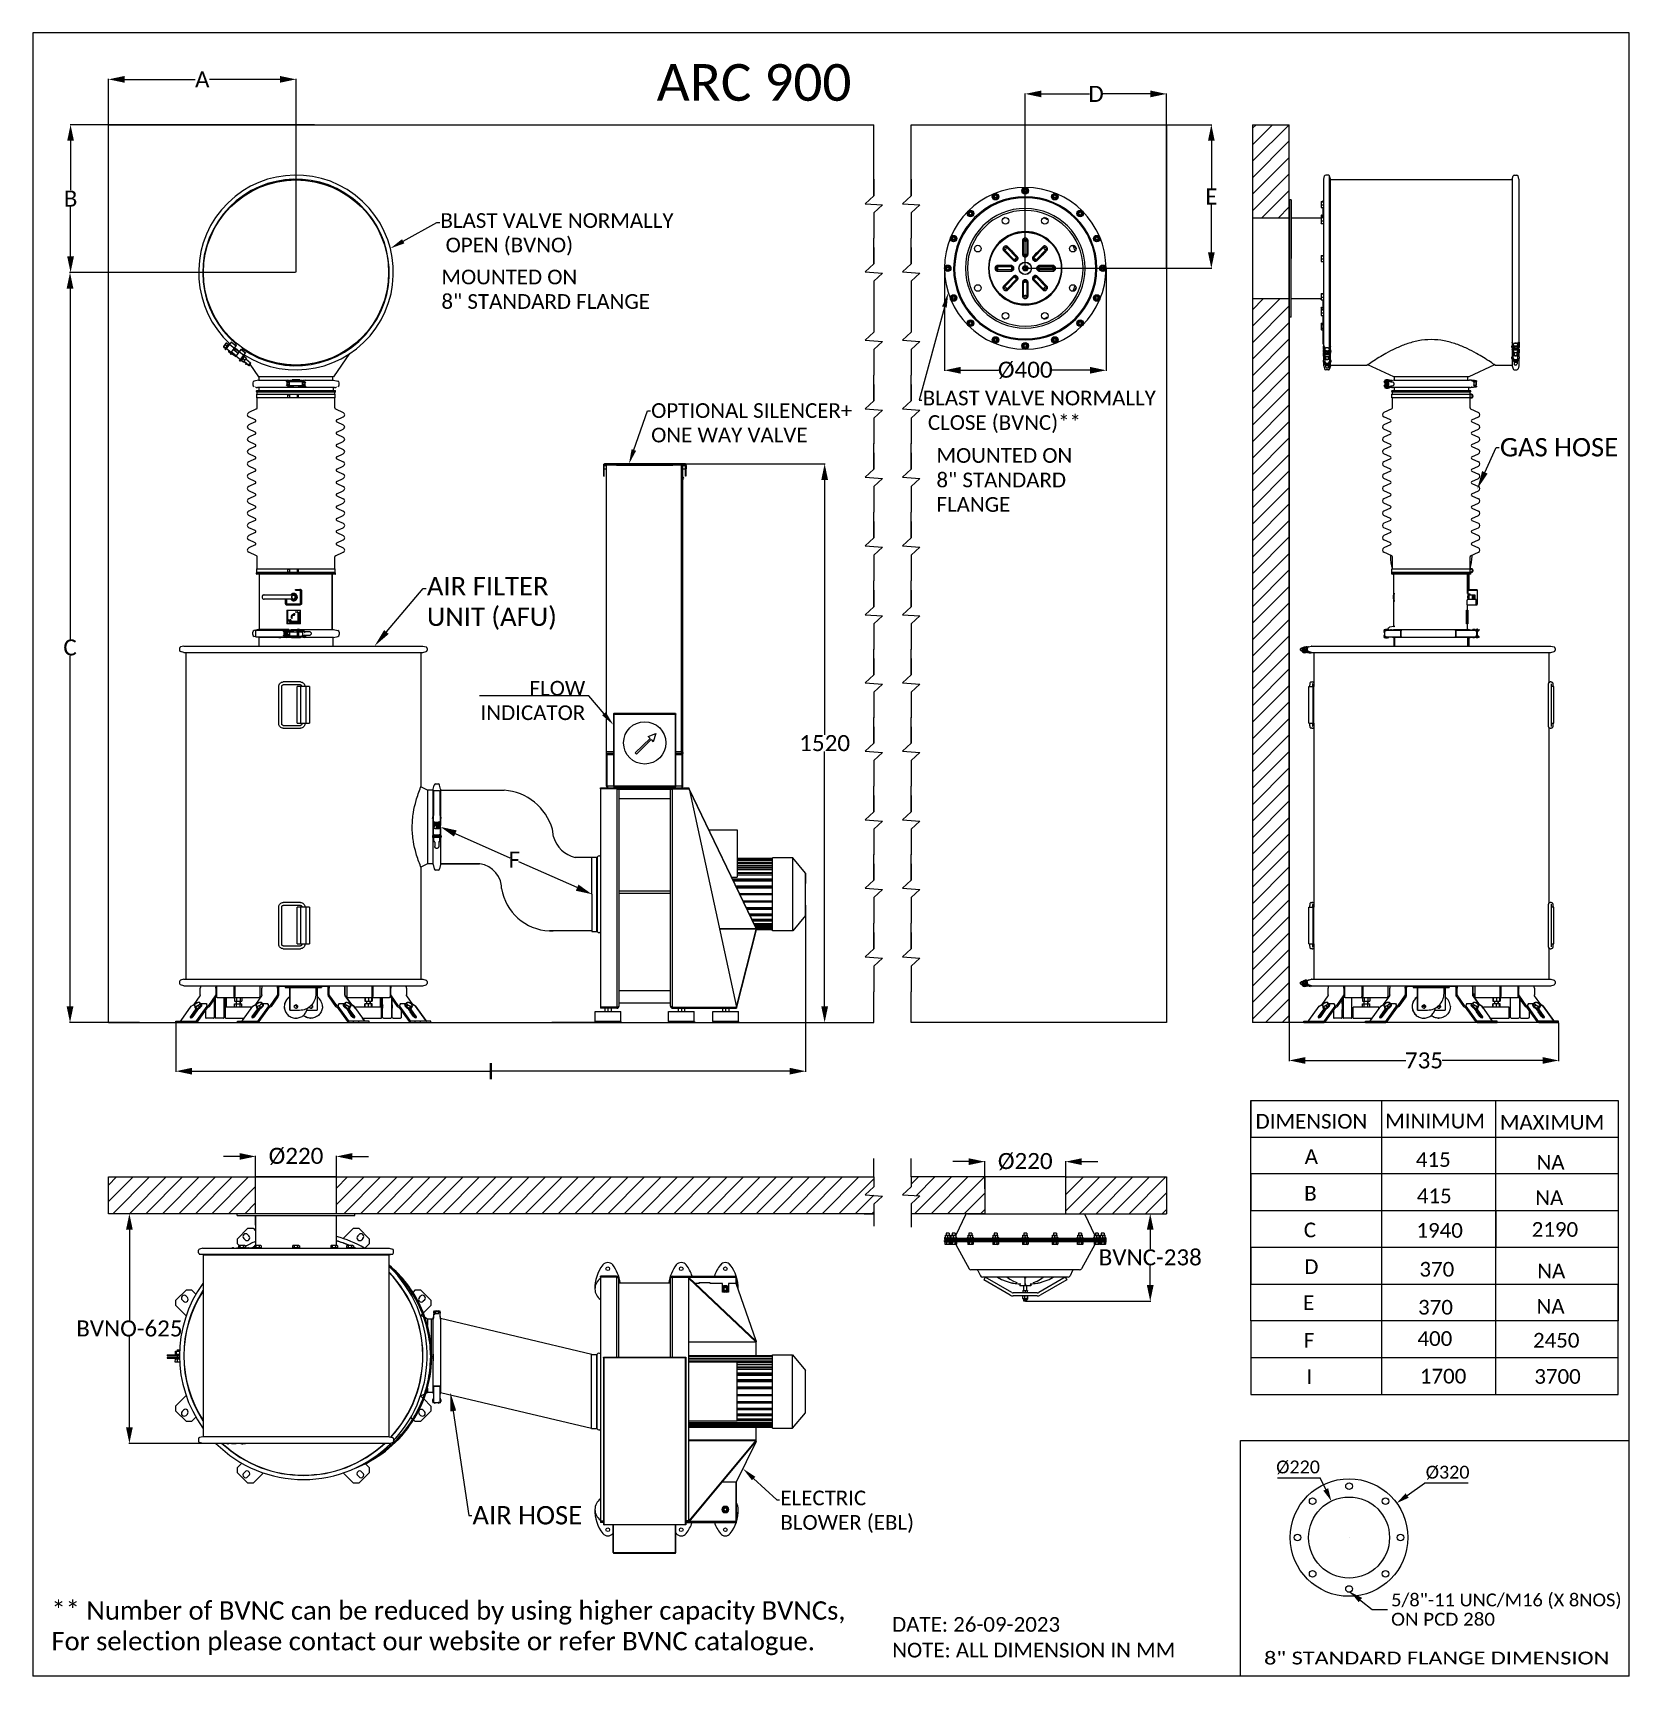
# Model space of a CAD drawing. Header units: millimetres. Extents: x 14017 to 18361, y 6223 to 10695.
import ezdxf
from ezdxf import colors
from ezdxf.entities.mleader import LeaderData, LeaderLine
from ezdxf.enums import TextEntityAlignment as Align
from ezdxf.math import Vec2, Vec3

# ---------------------------------------------------------------- set-up
doc = ezdxf.new("R2010")
doc.units = ezdxf.units.MM
doc.header["$LTSCALE"] = 384.175
doc.header["$PDMODE"] = 3
doc.header["$PDSIZE"] = 8
doc.layers.get('0').update_dxf_attribs({"linetype": 'CONTINUOUS'})
doc.layers.get('Defpoints').update_dxf_attribs({"linetype": 'CONTINUOUS'})
for name, color, linetype in [('00_BUW_DATUM', 7, 'CONTINUOUS'), ('02___PRT_ALL_AXES', 7, 'CONTINUOUS'), ('03___PRT_ALL_CURVES', 7, 'CONTINUOUS')]:
    doc.layers.add(name, color=color, linetype=linetype)
doc.styles.get("Standard").update_dxf_attribs({"font": 'calibri.ttf'})
doc.dimstyles.new('DIMSTYLE_5', dxfattribs={"dimtxt": 35, "dimasz": 35, "dimexe": 0.08, "dimexo": 1, "dimtad": 1, "dimdsep": 46, "dimtxsty": 'Standard', "dimblk": '_FILLED', "dimblk1": '_FILLED', "dimblk2": '_FILLED', "dimcen": 0.09, "dimazin": 2, "dimtp": 0.01, "dimtm": 0.01, "dimtfac": 1, "dimtofl": 0, "dimtmove": 0, "dimatfit": 1, "dimldrblk": '_FILLED', "dimfxl": 1, "dimtolj": 1, "dimarcsym": 0})
doc.dimstyles.new('DIMSTYLE_6', dxfattribs={"dimtxt": 35, "dimasz": 35, "dimexe": 0.08, "dimexo": 1, "dimtad": 1, "dimdec": 0, "dimdsep": 46, "dimtxsty": 'Standard', "dimblk": '_FILLED', "dimblk1": '_FILLED', "dimblk2": '_FILLED', "dimcen": 0.09, "dimazin": 2, "dimtp": 0.01, "dimtm": 0.01, "dimtfac": 1, "dimtdec": 0, "dimtofl": 0, "dimtmove": 0, "dimatfit": 1, "dimldrblk": '_FILLED', "dimfxl": 1, "dimtolj": 1, "dimarcsym": 0})
doc.dimstyles.get("Standard").update_dxf_attribs({"dimtxt": 43.75, "dimasz": 43.75, "dimexe": 1.5, "dimexo": 1, "dimtad": 1, "dimdsep": 46, "dimtxsty": 'Standard', "dimblk": '_FILLED', "dimblk1": '_FILLED', "dimblk2": '_FILLED', "dimcen": 0.09, "dimazin": 2, "dimtol": 1, "dimtp": 0.01, "dimtm": 0.01, "dimtfac": 1, "dimtofl": 0, "dimtmove": 0, "dimatfit": 3, "dimldrblk": '_FILLED', "dimfxl": 1, "dimtolj": 1, "dimarcsym": 0})

msp = doc.modelspace()

# ---------------------------------------------------------------- texts
at = {"linetype": 'Continuous'}
for s, width, p, p2 in [('5/8"-11 UNC/M16 (X 8NOS)', 1.009351, (17713.42338, 6412.6848), (18340.83584, 6412.6848)), ('ON PCD 280', 1.037345, (17713.42338, 6360.1848), (17996.28331, 6360.1848)), ('8" STANDARD FLANGE DIMENSION', 1.199526, (17367.666, 6254.54894), (18307.319, 6254.54894))]:
    msp.add_text(s, height=35, dxfattribs=dict(at, width=width)).set_placement(p, p2, align=Align.FIT)
at = {"attachment_point": 1}
for s, insert, char_height, width in [('ARC 900', (15714.39878, 10610.04686), 100, 698.7988121), ('MOUNTED ON\\P8" STANDARD FLANGE', (15128.63287, 10050.59975), 40, 904.0801234), ('MOUNTED ON\\P8" STANDARD\\PFLANGE', (16476.01802, 9564.89245), 40, 904.0801234), ('DIMENSION', (17344.66326, 7752.76915), 40, 232.1831723), ('MINIMUM', (17697.31883, 7753.34182), 40, 232.1831723), ('MAXIMUM', (18009.45187, 7750.05621), 40, 232.1831723), ('A', (17478.33129, 7656.84068), 40, 53.6649785), ('415', (17780.88805, 7648.75419), 40, 53.6649785), ('NA', (18109.32905, 7641.39932), 40, 53.6649785), ('B', (17476.96228, 7556.84716), 40, 53.6649785), ('415', (17783.43477, 7549.91208), 40, 53.6649785), ('NA', (18105.8244, 7545.0214), 40, 53.6649785), ('C', (17475.86708, 7457.18363), 40, 53.6649785), ('1940', (17782.42071, 7455.84923), 40, 53.6649785), ('2190', (18096.17328, 7458.48469), 40, 53.6649785), ('D', (17477.20323, 7357.12583), 40, 53.6649785), ('370', (17790.44606, 7350.12243), 40, 53.6649785), ('NA', (18111.24322, 7345.68394), 40, 53.6649785), ('E', (17473.69858, 7258.99558), 40, 53.6649785), ('370', (17786.94141, 7246.73521), 40, 53.6649785), ('NA', (18109.49089, 7249.30602), 40, 53.6649785), ('F', (17475.55578, 7156.89489), 40, 53.6649785), ('400', (17785.21319, 7161.52469), 40, 53.6649785), ('2450', (18099.77593, 7156.86783), 40, 53.6649785), ('I', (17483.27865, 7058.05985), 40, 53.6649785), ('1700', (17791.7374, 7059.24169), 40, 53.6649785), ('3700', (18103.31491, 7058.45293), 40, 53.6649785), ('** Number of BVNC can be reduced by using higher capacity BVNCs,\\PFor selection please contact our website or refer BVNC catalogue.', (14067.03159, 6426.41651), 50, 2761.1054183), ('\\A1;DATE: 26-09-2023', (16355.47279, 6383.62645), 40, 899.2979963), ('NOTE: ALL DIMENSION IN MM', (16355.64655, 6313.62679), 40, 899.2979963)]:
    msp.add_mtext(s, dxfattribs=dict(at, insert=insert, char_height=char_height, width=width))

# ---------------------------------------------------------------- blocks, each defined once
blk = doc.blocks.new('_FILLED')
at = {"color": 0, "linetype": 'ByBlock'}
blk.add_solid([(0, 0), (-1, 0.21), (-1, -0.21)], dxfattribs=at)
blk = doc.blocks.new('*D315')
at = {"color": 0, "lineweight": -2}
for p, q in [((17436.2, 8000.7), (17436.2, 7896.9)), ((18169.5, 8000.7), (18169.5, 7896.9)), ((17480, 7898.4), (17753.5, 7898.4)), ((18125.8, 7898.4), (17852.2, 7898.4))]:
    blk.add_line(p, q, dxfattribs=at)
at = {"layer": 'Defpoints', "color": 0}
for p in [(17436.2, 8001.7), (18169.5, 8001.7), (18169.5, 7898.4)]:
    blk.add_point(p, dxfattribs=at)
at = {"color": 0, "linetype": 'ByBlock', "lineweight": -2, "xscale": 43.75, "yscale": 43.75, "zscale": 43.75, "rotation": 180}
blk.add_blockref('_FILLED', (17436.2, 7898.4), dxfattribs=at)
at = {"color": 0, "linetype": 'ByBlock', "lineweight": -2, "xscale": 43.75, "yscale": 43.75, "zscale": 43.75}
blk.add_blockref('_FILLED', (18169.5, 7898.4), dxfattribs=at)
at = {"color": 0, "insert": (17802.9, 7898.4), "char_height": 43.75, "attachment_point": 5}
blk.add_mtext('\\A1;735', dxfattribs=at)
blk = doc.blocks.new('*D316')
at = {"color": 0, "lineweight": -2}
for p, q in [((14222.4, 10043.9), (14222.4, 10570)), ((14266.2, 10568.5), (14458.2, 10568.5)), ((14689.1, 10568.5), (14497, 10568.5)), ((14732.8, 10043.9), (14732.8, 10570))]:
    blk.add_line(p, q, dxfattribs=at)
at = {"layer": 'Defpoints', "color": 0}
for p in [(14222.4, 10568.5), (14222.4, 10042.9), (14732.8, 10042.9)]:
    blk.add_point(p, dxfattribs=at)
at = {"color": 0, "linetype": 'ByBlock', "lineweight": -2, "xscale": 43.75, "yscale": 43.75, "zscale": 43.75, "rotation": 180}
blk.add_blockref('_FILLED', (14222.4, 10568.5), dxfattribs=at)
at = {"color": 0, "linetype": 'ByBlock', "lineweight": -2, "xscale": 43.75, "yscale": 43.75, "zscale": 43.75}
blk.add_blockref('_FILLED', (14732.8, 10568.5), dxfattribs=at)
at = {"color": 0, "insert": (14477.6, 10568.5), "char_height": 43.75, "attachment_point": 5}
blk.add_mtext('\\A1;\\A1;A', dxfattribs=at)
blk = doc.blocks.new('*D317')
at = {"color": 0, "lineweight": -2}
for p, q in [((14783.5, 10445), (14117.7, 10445)), ((14119.2, 10401.3), (14119.2, 10266.5)), ((14119.2, 10086.7), (14119.2, 10221.5)), ((14731.8, 10042.9), (14117.7, 10042.9))]:
    blk.add_line(p, q, dxfattribs=at)
at = {"layer": 'Defpoints', "color": 0}
for p in [(14119.2, 10445), (14784.5, 10445), (14732.8, 10042.9)]:
    blk.add_point(p, dxfattribs=at)
at = {"color": 0, "linetype": 'ByBlock', "lineweight": -2, "xscale": 43.75, "yscale": 43.75, "zscale": 43.75}
for p, rotation in [((14119.2, 10445), 90), ((14119.2, 10042.9), 270)]:
    blk.add_blockref('_FILLED', p, dxfattribs=dict(at, rotation=rotation))
at = {"color": 0, "insert": (14119.2, 10244), "char_height": 43.75, "attachment_point": 5}
blk.add_mtext('\\A1;\\A1;B', dxfattribs=at)
blk = doc.blocks.new('*D318')
at = {"color": 0, "lineweight": -2}
for p, q in [((14731.8, 10042.9), (14116.2, 10042.9)), ((14117.7, 9999.2), (14117.7, 9045.3)), ((14117.7, 8045.4), (14117.7, 8999.4)), ((14306.5, 8001.7), (14116.2, 8001.7))]:
    blk.add_line(p, q, dxfattribs=at)
at = {"layer": 'Defpoints', "color": 0}
for p in [(14732.8, 10042.9), (14117.7, 8001.7), (14307.5, 8001.7)]:
    blk.add_point(p, dxfattribs=at)
at = {"color": 0, "linetype": 'ByBlock', "lineweight": -2, "xscale": 43.75, "yscale": 43.75, "zscale": 43.75}
for p, rotation in [((14117.7, 10042.9), 90), ((14117.7, 8001.7), 270)]:
    blk.add_blockref('_FILLED', p, dxfattribs=dict(at, rotation=rotation))
at = {"color": 0, "insert": (14117.7, 9022.3), "char_height": 43.75, "attachment_point": 5}
blk.add_mtext('\\A1;\\A1;C', dxfattribs=at)
blk = doc.blocks.new('*D319')
at = {"color": 0, "lineweight": -2}
for p, q in [((16717.7, 10054.2), (16717.7, 10530.4)), ((16761.4, 10528.9), (16892.9, 10528.9)), ((17058.3, 10528.9), (16927.7, 10528.9)), ((17102.1, 10055.8), (17102.1, 10530.4))]:
    blk.add_line(p, q, dxfattribs=at)
at = {"layer": 'Defpoints', "color": 0}
for p in [(16717.7, 10528.9), (16717.7, 10053.2), (17102.1, 10054.8)]:
    blk.add_point(p, dxfattribs=at)
at = {"color": 0, "linetype": 'ByBlock', "lineweight": -2, "xscale": 43.75, "yscale": 43.75, "zscale": 43.75, "rotation": 180}
blk.add_blockref('_FILLED', (16717.7, 10528.9), dxfattribs=at)
at = {"color": 0, "linetype": 'ByBlock', "lineweight": -2, "xscale": 43.75, "yscale": 43.75, "zscale": 43.75}
blk.add_blockref('_FILLED', (17102.1, 10528.9), dxfattribs=at)
at = {"color": 0, "insert": (16910.3, 10528.9), "char_height": 43.75, "attachment_point": 5}
blk.add_mtext('\\A1;\\A1;D', dxfattribs=at)
blk = doc.blocks.new('*D320')
at = {"color": 0, "lineweight": -2}
for p, q in [((16816.7, 10445), (17225.7, 10445)), ((17224.2, 10401.3), (17224.2, 10272.1)), ((17224.2, 10098), (17224.2, 10227.1)), ((16718.7, 10054.2), (17225.7, 10054.2))]:
    blk.add_line(p, q, dxfattribs=at)
at = {"layer": 'Defpoints', "color": 0}
for p in [(16815.7, 10445), (17224.2, 10445), (16717.7, 10054.2)]:
    blk.add_point(p, dxfattribs=at)
at = {"color": 0, "linetype": 'ByBlock', "lineweight": -2, "xscale": 43.75, "yscale": 43.75, "zscale": 43.75}
for p, rotation in [((17224.2, 10445), 90), ((17224.2, 10054.2), 270)]:
    blk.add_blockref('_FILLED', p, dxfattribs=dict(at, rotation=rotation))
at = {"color": 0, "insert": (17224.2, 10249.6), "char_height": 43.75, "attachment_point": 5}
blk.add_mtext('\\A1;\\A1;E', dxfattribs=at)
blk = doc.blocks.new('*D322')
at = {"color": 0, "lineweight": -2}
for p, q in [((14724.8, 7481.3), (14277.8, 7481.3)), ((14279.3, 7437.6), (14279.3, 7191.8)), ((14279.3, 6900), (14279.3, 7145.8)), ((14744.6, 6856.3), (14277.8, 6856.3))]:
    blk.add_line(p, q, dxfattribs=at)
at = {"layer": 'Defpoints', "color": 0}
for p in [(14725.8, 7481.3), (14279.3, 6856.3), (14745.6, 6856.3)]:
    blk.add_point(p, dxfattribs=at)
at = {"color": 0, "linetype": 'ByBlock', "lineweight": -2, "xscale": 43.75, "yscale": 43.75, "zscale": 43.75}
for p, rotation in [((14279.3, 7481.3), 90), ((14279.3, 6856.3), 270)]:
    blk.add_blockref('_FILLED', p, dxfattribs=dict(at, rotation=rotation))
at = {"color": 0, "insert": (14279.3, 7168.8), "char_height": 43.75, "attachment_point": 5}
blk.add_mtext('\\A1;\\A1;BVNO-625', dxfattribs=at)
blk = doc.blocks.new('*D323')
at = {"color": 0, "linetype": 'Continuous', "lineweight": -2}
for p in [(17757.1, 6714.2), (17923.5, 6748.2)]:
    blk.add_line(p, (17804.1, 6748.2), dxfattribs=at)
at = {"color": 0, "linetype": 'Continuous'}
for p, q in [((17598.9, 6600), (17599.1, 6600)), ((17599, 6599.9), (17599, 6600.1))]:
    blk.add_line(p, q, dxfattribs=at)
at = {"layer": 'Defpoints', "color": 0}
for p in [(17728.7, 6693.7), (17469.2, 6506.4)]:
    blk.add_point(p, dxfattribs=at)
at = {"color": 0, "linetype": 'ByBlock', "lineweight": -2, "xscale": 35, "yscale": 35, "zscale": 35, "rotation": 215.8264787222532}
blk.add_blockref('_FILLED', (17728.7, 6693.7), dxfattribs=at)
at = {"color": 0, "insert": (17807.7, 6795.4), "char_height": 35, "attachment_point": 1, "line_spacing_factor": 0.9}
blk.add_mtext('\\A1;%%c320', dxfattribs=at)
blk = doc.blocks.new('*D324')
at = {"color": 0, "linetype": 'Continuous', "lineweight": -2}
for p in [(17404, 6762.3), (17535.7, 6730.8)]:
    blk.add_line(p, (17520.4, 6762.3), dxfattribs=at)
at = {"color": 0, "linetype": 'Continuous'}
for p, q in [((17598.9, 6600), (17599.1, 6600)), ((17599, 6599.9), (17599, 6600.1))]:
    blk.add_line(p, q, dxfattribs=at)
at = {"layer": 'Defpoints', "color": 0}
for p in [(17550.9, 6699.3), (17647, 6500.8)]:
    blk.add_point(p, dxfattribs=at)
at = {"color": 0, "linetype": 'ByBlock', "lineweight": -2, "xscale": 35, "yscale": 35, "zscale": 35, "rotation": 295.83115539381}
blk.add_blockref('_FILLED', (17550.9, 6699.3), dxfattribs=at)
at = {"color": 0, "insert": (17519.8, 6809.6), "char_height": 35, "attachment_point": 3, "line_spacing_factor": 0.9}
blk.add_mtext('\\A1;%%c220', dxfattribs=at)
blk = doc.blocks.new('*D326')
at = {"color": 0, "lineweight": -2}
for p, q in [((15126.8, 8534.8), (15127, 8535.3)), ((15166.3, 8516.2), (15314.8, 8450.2)), ((15498, 8368.7), (15338.9, 8439.4)), ((15538.4, 8351.8), (15538.6, 8352.3))]:
    blk.add_line(p, q, dxfattribs=at)
at = {"layer": 'Defpoints', "color": 0}
for p in [(15126.4, 8533.9), (15538, 8350.9), (15538, 8350.9)]:
    blk.add_point(p, dxfattribs=at)
at = {"color": 0, "linetype": 'ByBlock', "lineweight": -2, "xscale": 43.75, "yscale": 43.75, "zscale": 43.75}
for p, rotation in [((15126.4, 8533.9), 156.0326123479766), ((15538, 8350.9), 336.0326123479766)]:
    blk.add_blockref('_FILLED', p, dxfattribs=dict(at, rotation=rotation))
at = {"color": 0, "insert": (15326.9, 8444.8), "char_height": 43.75, "attachment_point": 5}
blk.add_mtext('\\A1;\\A1;F', dxfattribs=at)
blk = doc.blocks.new('*D554')
at = {"color": 0, "lineweight": -2}
for p, q in [((16120, 8320.9), (16120, 7867.7)), ((14406, 8002.7), (14406, 7867.7)), ((14449.8, 7869.2), (15259.5, 7869.2)), ((16076.3, 7869.2), (15266.5, 7869.2))]:
    blk.add_line(p, q, dxfattribs=at)
at = {"layer": 'Defpoints', "color": 0}
for p in [(16120, 8321.9), (14406, 8003.7), (16120, 7869.2)]:
    blk.add_point(p, dxfattribs=at)
at = {"color": 0, "linetype": 'ByBlock', "lineweight": -2, "xscale": 43.75, "yscale": 43.75, "zscale": 43.75, "rotation": 180}
blk.add_blockref('_FILLED', (14406, 7869.2), dxfattribs=at)
at = {"color": 0, "linetype": 'ByBlock', "lineweight": -2, "xscale": 43.75, "yscale": 43.75, "zscale": 43.75}
blk.add_blockref('_FILLED', (16120, 7869.2), dxfattribs=at)
at = {"color": 0, "insert": (15263, 7869.2), "char_height": 43.75, "attachment_point": 5}
blk.add_mtext('\\A1;\\A1;I', dxfattribs=at)
blk = doc.blocks.new('*D555')
at = {"color": 0, "lineweight": -2}
for p, q in [((16718.7, 7481.3), (17059.4, 7481.3)), ((17057.9, 7437.6), (17057.9, 7385.3)), ((17057.9, 7287), (17057.9, 7339.3)), ((16718.7, 7243.3), (17059.4, 7243.3))]:
    blk.add_line(p, q, dxfattribs=at)
at = {"layer": 'Defpoints', "color": 0}
for p in [(16717.7, 7481.3), (17057.9, 7481.3), (16717.7, 7243.3)]:
    blk.add_point(p, dxfattribs=at)
at = {"color": 0, "linetype": 'ByBlock', "lineweight": -2, "xscale": 43.75, "yscale": 43.75, "zscale": 43.75}
for p, rotation in [((17057.9, 7481.3), 90), ((17057.9, 7243.3), 270)]:
    blk.add_blockref('_FILLED', p, dxfattribs=dict(at, rotation=rotation))
at = {"color": 0, "insert": (17057.9, 7362.3), "char_height": 43.75, "attachment_point": 5}
blk.add_mtext('\\A1;\\A1;BVNC-238', dxfattribs=at)
blk = doc.blocks.new('*D562')
at = {"color": 0, "lineweight": -2}
for p, q in [((16497.7, 10053.2), (16497.7, 9775.2)), ((16937.7, 10053), (16937.7, 9775.2)), ((16541.4, 9776.7), (16644.6, 9776.7)), ((16893.9, 9776.7), (16790.7, 9776.7))]:
    blk.add_line(p, q, dxfattribs=at)
at = {"layer": 'Defpoints', "color": 0}
for p in [(16497.7, 10054.2), (16937.7, 10054), (16937.7, 9776.7)]:
    blk.add_point(p, dxfattribs=at)
at = {"color": 0, "linetype": 'ByBlock', "lineweight": -2, "xscale": 43.75, "yscale": 43.75, "zscale": 43.75, "rotation": 180}
blk.add_blockref('_FILLED', (16497.7, 9776.7), dxfattribs=at)
at = {"color": 0, "linetype": 'ByBlock', "lineweight": -2, "xscale": 43.75, "yscale": 43.75, "zscale": 43.75}
blk.add_blockref('_FILLED', (16937.7, 9776.7), dxfattribs=at)
at = {"color": 0, "insert": (16717.7, 9776.7), "char_height": 43.75, "attachment_point": 5}
blk.add_mtext('\\A1;\\A1;%%C400', dxfattribs=at)
blk = doc.blocks.new('*D651')
at = {"color": 0, "lineweight": -2}
for p, q in [((16563.9, 7623), (16520.2, 7623)), ((16607.7, 7549), (16607.7, 7624.5)), ((16827.7, 7549), (16827.7, 7624.5)), ((16871.4, 7623), (16915.2, 7623))]:
    blk.add_line(p, q, dxfattribs=at)
at = {"layer": 'Defpoints', "color": 0}
for p in [(16827.7, 7623), (16607.7, 7548), (16827.7, 7548)]:
    blk.add_point(p, dxfattribs=at)
at = {"color": 0, "linetype": 'ByBlock', "lineweight": -2, "xscale": 43.75, "yscale": 43.75, "zscale": 43.75}
blk.add_blockref('_FILLED', (16607.7, 7623), dxfattribs=at)
at = {"color": 0, "linetype": 'ByBlock', "lineweight": -2, "xscale": 43.75, "yscale": 43.75, "zscale": 43.75, "rotation": 180}
blk.add_blockref('_FILLED', (16827.7, 7623), dxfattribs=at)
at = {"color": 0, "insert": (16717.7, 7623), "char_height": 43.75, "attachment_point": 5}
blk.add_mtext('\\A1;\\A1;%%C220', dxfattribs=at)
blk = doc.blocks.new('*D668')
at = {"color": 0, "lineweight": -2}
for p, q in [((14579.1, 7637.2), (14535.3, 7637.2)), ((14622.8, 7582.3), (14622.8, 7638.7)), ((14842.8, 7582.3), (14842.8, 7638.7)), ((14886.6, 7637.2), (14930.3, 7637.2))]:
    blk.add_line(p, q, dxfattribs=at)
at = {"layer": 'Defpoints', "color": 0}
for p in [(14842.8, 7637.2), (14622.8, 7581.3), (14842.8, 7581.3)]:
    blk.add_point(p, dxfattribs=at)
at = {"color": 0, "linetype": 'ByBlock', "lineweight": -2, "xscale": 43.75, "yscale": 43.75, "zscale": 43.75}
blk.add_blockref('_FILLED', (14622.8, 7637.2), dxfattribs=at)
at = {"color": 0, "linetype": 'ByBlock', "lineweight": -2, "xscale": 43.75, "yscale": 43.75, "zscale": 43.75, "rotation": 180}
blk.add_blockref('_FILLED', (14842.8, 7637.2), dxfattribs=at)
at = {"color": 0, "insert": (14732.8, 7637.2), "char_height": 43.75, "attachment_point": 5}
blk.add_mtext('\\A1;\\A1;%%C220', dxfattribs=at)
blk = doc.blocks.new('ARROW_4_BL2', base_point=(2354, 363.6))
at = {"color": 7, "linetype": 'Continuous'}
for p, q in [((2335.2, 347.1), (2362.2, 373.4)), ((2337.4, 344.9), (2364.4, 371.2)), ((2358.6, 377.1), (2372.8, 382.3)), ((2362.2, 373.4), (2358.6, 377.1)), ((2364.4, 371.2), (2368, 367.5)), ((2372.8, 382.3), (2368, 367.5)), ((2335.2, 347.1), (2337.4, 344.9))]:
    blk.add_line(p, q, dxfattribs=at)
blk = doc.blocks.new('*D674')
at = {"color": 0, "lineweight": -2}
for p, q in [((15620.5, 9522.1), (16173.2, 9522.1)), ((16171.7, 9478.4), (16171.7, 8784.9)), ((16171.7, 8045.4), (16171.7, 8738.9)), ((15613.8, 8001.7), (16173.2, 8001.7))]:
    blk.add_line(p, q, dxfattribs=at)
at = {"layer": 'Defpoints', "color": 0}
for p in [(15619.5, 9522.1), (15612.8, 8001.7), (16171.7, 8001.7)]:
    blk.add_point(p, dxfattribs=at)
at = {"color": 0, "linetype": 'ByBlock', "lineweight": -2, "xscale": 43.75, "yscale": 43.75, "zscale": 43.75}
for p, rotation in [((16171.7, 9522.1), 90), ((16171.7, 8001.7), 270)]:
    blk.add_blockref('_FILLED', p, dxfattribs=dict(at, rotation=rotation))
at = {"color": 0, "insert": (16171.7, 8761.9), "char_height": 43.75, "attachment_point": 5}
blk.add_mtext('\\A1;\\A1;1520', dxfattribs=at)

# ---------------------------------------------------------------- dimensions: what is measured, and where the dimension line sits
for base, p1, p2, text, picture, middle in [((14222.40447, 10568.53328), (14732.80592, 10042.93502), (14222.40447, 10042.93502), '\\A1;A', '*D316', (14477.60519, 10568.53328)), ((16937.67335, 9776.74094), (16497.66887, 10054.23562), (16937.67335, 10054.00492), '\\A1;%%C400', '*D562', (16717.67111, 9776.74094)), ((16120.02011, 7869.16605), (14406.0178, 8003.69523), (16120.02011, 8321.94631), '\\A1;I', '*D554', (15263.01895, 7869.16605)), ((14842.80592, 7637.17596), (14622.81011, 7581.31601), (14842.80592, 7581.31601), '\\A1;%%C220', '*D668', (14732.80802, 7637.17596)), ((16827.66913, 7623.02852), (16607.66913, 7547.98268), (16827.66913, 7547.98268), '\\A1;%%C220', '*D651', (16717.66913, 7623.02852))]:
    dim = msp.add_linear_dim(base=base, p1=p1, p2=p2, text=text, dimstyle='Standard', override={"dimtad": 0, "dimtih": 1, "dimtoh": 1, "dimdec": 4, "dimzin": 0, "dimtxsty": 'Standard', "dimcen": 62.865, "dimadec": 0, "dimazin": 0, "dimtdec": 4, "dimtzin": 0})
    dim.commit()
    dim.dimension.update_dxf_attribs({"geometry": picture, "text_midpoint": middle})
for base, p1, p2, text, override, picture, middle in [((16717.66887, 10528.93307), (17102.08056, 10054.77999), (16717.66887, 10053.23562), '\\A1;D', {"dimtad": 0, "dimtih": 1, "dimtoh": 1, "dimdec": 4, "dimzin": 0, "dimtxsty": 'Standard', "dimcen": 62.865, "dimadec": 0, "dimazin": 0, "dimtdec": 4, "dimtzin": 0}, '*D319', (16910.31155, 10528.93307)), ((18169.5206, 7898.36963), (17436.23173, 8001.69523), (18169.5206, 8001.69523), '735', {"dimtad": 0, "dimtih": 1, "dimtoh": 1, "dimdec": 4, "dimzin": 0, "dimcen": 62.865, "dimadec": 0, "dimazin": 0, "dimtdec": 4, "dimtzin": 0}, '*D315', (17802.87617, 7898.36963))]:
    dim = msp.add_linear_dim(base=base, p1=p1, p2=p2, text=text, dimstyle='Standard', override=override)
    dim.commit()
    dim.dimension.update_dxf_attribs({"geometry": picture, "text_midpoint": middle, "dimtype": 160})
for base, p2, text, picture, middle in [((14119.23012, 10445.00949), (14784.48748, 10445.00949), '\\A1;B', '*D317', (14119.23012, 10243.97226)), ((14117.73012, 8001.69523), (14307.54526, 8001.69523), '\\A1;C', '*D318', (14117.73012, 9022.31513))]:
    dim = msp.add_linear_dim(base=base, p1=(14732.80592, 10042.93502), p2=p2, angle=90, text=text, dimstyle='Standard', override={"dimtad": 0, "dimtih": 1, "dimtoh": 1, "dimdec": 4, "dimzin": 0, "dimtxsty": 'Standard', "dimcen": 62.865, "dimadec": 0, "dimazin": 0, "dimtdec": 4, "dimtzin": 0})
    dim.commit()
    dim.dimension.update_dxf_attribs({"geometry": picture, "text_midpoint": middle})
for base, p1, p2, angle, text, picture, middle, dimtype in [((17224.24192, 10445.00949), (16717.66887, 10054.23562), (16815.68409, 10445.00949), 90, '\\A1;E', '*D320', (17224.24192, 10249.62256), 160), ((16171.6995, 8001.69523), (15619.54273, 9522.11278), (15612.80266, 8001.69523), 90, '\\A1;1520', '*D674', (16171.6995, 8761.90401), 160), ((15538.01724, 8350.93165), (15126.36208, 8533.93165), (15538.01724, 8350.93165), 336.03261235, '\\A1;F', '*D326', (15326.85078, 8444.80503), 161), ((14279.26832, 6856.26471), (14725.78558, 7481.31601), (14745.60877, 6856.26471), 90, '\\A1;BVNO-625', '*D322', (14279.26832, 7168.79036), 160), ((17057.85582, 7481.31601), (16717.6689, 7243.29209), (16717.66882, 7481.31601), 90, '\\A1;BVNC-238', '*D555', (17057.85582, 7362.30405), 160)]:
    dim = msp.add_linear_dim(base=base, p1=p1, p2=p2, angle=angle, text=text, dimstyle='Standard', override={"dimtad": 0, "dimtih": 1, "dimtoh": 1, "dimdec": 4, "dimzin": 0, "dimtxsty": 'Standard', "dimcen": 62.865, "dimadec": 0, "dimazin": 0, "dimtdec": 4, "dimtzin": 0})
    dim.commit()
    dim.dimension.update_dxf_attribs({"geometry": picture, "text_midpoint": middle, "dimtype": dimtype})
at = {"linetype": 'Continuous'}
for p1, p2, text, dimstyle, override, picture, middle in [((17647.0022, 6500.79397), (17550.92581, 6699.26205), '%%c220', 'DIMSTYLE_6', {"dimtih": 1, "dimtoh": 1, "dimpost": '<>', "dimtxsty": 'Standard'}, '*D324', (17461.87537, 6762.26779)), ((17469.23706, 6506.37482), (17728.69095, 6693.6812), '%%c<>', 'DIMSTYLE_5', {"dimtih": 1, "dimtoh": 1, "dimpost": '<>'}, '*D323', (17865.603, 6748.15316))]:
    dim = msp.add_diameter_dim_2p(p1=p1, p2=p2, text=text, dimstyle=dimstyle, override=override, dxfattribs=at)
    dim.commit()
    dim.dimension.update_dxf_attribs({"geometry": picture, "text_midpoint": middle, "dimtype": 163})

# ---------------------------------------------------------------- hatches: boundary and pattern name
h = msp.add_hatch()
h.set_pattern_fill('ANSI31', color=256, scale=10)
h.set_pattern_definition([(45, (12648.91, 6152.246), (-22.45064, 22.45064), [])])
h.paths.add_polyline_path([(17336.23173, 10190.93502), (17336.23173, 10445.00949), (17436.23173, 10445.00949), (17436.23173, 10240.93502), (17436.23173, 10190.93502)])
h.paths.add_polyline_path([(17436.23173, 10079.29268), (17336.23173, 10079.29268), (17336.23173, 9970.93502), (17436.23173, 9970.93502)])
h.paths.add_polyline_path([(17436.23173, 10079.29268), (17336.23173, 10079.29268), (17336.23173, 9970.93502), (17336.23173, 8001.69523), (17436.23173, 8001.69523), (17436.23173, 9882.93502), (17436.23173, 9920.93502), (17436.23173, 9970.93502)])
h = msp.add_hatch()
h.set_pattern_fill('ANSI31', color=256, scale=10)
h.set_pattern_definition([(45, (13353.15, 6240.85), (-22.45064, 22.45064), [])])
h.paths.add_polyline_path([(14622.81011, 7581.31601), (14622.81011, 7481.31601), (14842.80592, 7481.31601), (14842.80592, 7581.31601)])
h.paths.add_polyline_path([(16305.34705, 7481.31601), (14892.80592, 7481.31601), (14572.80592, 7481.31601), (14222.40447, 7481.31601), (14222.40447, 7581.31601), (14802.76806, 7581.31601), (16305.34705, 7581.31601)])
h = msp.add_hatch()
h.set_pattern_fill('ANSI31', color=256, scale=10)
h.paths.add_polyline_path([(16607.66913, 7481.31601), (16407.32688, 7481.31601), (16407.32688, 7507.81601), (16430.81347, 7529.59252), (16383.84028, 7533.0395), (16407.32688, 7554.81601), (16407.32688, 7581.52443), (16607.66913, 7581.31601)])
h = msp.add_hatch()
h.set_pattern_fill('ANSI31', color=256, scale=10)
h.paths.add_polyline_path([(16827.66913, 7481.31601), (17102.08056, 7481.31601), (17102.08056, 7581.31601), (16827.66913, 7581.31601)])

# ---------------------------------------------------------------- linework, layer by layer
for p, q in [((18361.37363, 10695.00949), (14016.56809, 10695.00949)), ((14016.56809, 10695.00949), (14016.56809, 6222.83341)), ((18361.37363, 6222.83341), (18361.37363, 10695.00949)), ((14222.40447, 8001.69523), (14222.40447, 10445.00949)), ((16305.34705, 10321.85192), (16305.34705, 10445.00949)), ((16305.34705, 10321.85192), (16305.34705, 10445.00949)), ((16407.32688, 10321.85192), (16407.32688, 10445.00949)), ((16407.32688, 10321.85192), (16407.32688, 10445.00949)), ((17102.08056, 10445.00949), (17102.08056, 8001.69523)), ((17336.23173, 10445.00949), (17336.23173, 8001.69523)), ((17336.23173, 10445.00949), (17436.23173, 10445.00949)), ((17436.23173, 8001.69523), (17436.23173, 10445.00949)), ((16305.34705, 10251.85192), (16305.34705, 10321.85192)), ((16305.34705, 10251.85192), (16305.34705, 10321.85192)), ((16407.32688, 10251.85192), (16407.32688, 10321.85192)), ((16407.32688, 10251.85192), (16407.32688, 10321.85192)), ((17436.23173, 9920.93502), (17436.23173, 10240.93502)), ((17441.23173, 10240.93502), (17441.23173, 10080.93502)), ((17436.23173, 10190.93502), (17336.23173, 10190.93502)), ((17482.03173, 10190.93502), (17441.23173, 10190.93502)), ((17441.23173, 9920.93502), (17441.23173, 10165.93502)), ((16305.34705, 10066.02986), (16305.34705, 10136.02986)), ((16305.34705, 10066.02986), (16305.34705, 10136.02986)), ((16407.32688, 10066.02986), (16407.32688, 10136.02986)), ((16407.32688, 10066.02986), (16407.32688, 10136.02986)), ((16305.34705, 10019.02986), (16305.34705, 9949.02986)), ((16305.34705, 10019.02986), (16305.34705, 9949.02986)), ((16717.66887, 10054.23562), (17026.57124, 10054.23562)), ((17436.23173, 9970.93502), (17336.23173, 9970.93502)), ((17488.78293, 9970.93502), (17441.23173, 9970.93502)), ((17436.23173, 9882.93502), (17436.23173, 8001.69523)), ((16305.34705, 9833.2078), (16305.34705, 9763.2078)), ((16305.34705, 9833.2078), (16305.34705, 9763.2078)), ((16407.32688, 9833.2078), (16407.32688, 9763.2078)), ((16407.32688, 9833.2078), (16407.32688, 9763.2078)), ((16305.34705, 9693.2078), (16305.34705, 9763.2078)), ((16305.34705, 9693.2078), (16305.34705, 9763.2078)), ((16407.32688, 9693.2078), (16407.32688, 9763.2078)), ((16407.32688, 9693.2078), (16407.32688, 9763.2078)), ((16305.34705, 9646.2078), (16305.34705, 9576.2078)), ((16305.34705, 9646.2078), (16305.34705, 9576.2078)), ((16407.32688, 9646.2078), (16407.32688, 9576.2078)), ((16407.32688, 9646.2078), (16407.32688, 9576.2078)), ((16305.34705, 9507.38574), (16305.34705, 9577.38574)), ((16305.34705, 9507.38574), (16305.34705, 9577.38574)), ((16407.32688, 9507.38574), (16407.32688, 9577.38574)), ((16407.32688, 9507.38574), (16407.32688, 9577.38574)), ((16305.34705, 9460.38574), (16305.34705, 9390.38574)), ((16305.34705, 9460.38574), (16305.34705, 9390.38574)), ((16407.32688, 9460.38574), (16407.32688, 9390.38574)), ((16407.32688, 9460.38574), (16407.32688, 9390.38574)), ((16305.34705, 9320.38574), (16305.34705, 9390.38574)), ((16305.34705, 9320.38574), (16305.34705, 9390.38574)), ((16407.32688, 9320.38574), (16407.32688, 9390.38574)), ((16407.32688, 9320.38574), (16407.32688, 9390.38574)), ((16305.34705, 9273.38574), (16305.34705, 9203.38574)), ((16305.34705, 9273.38574), (16305.34705, 9203.38574)), ((16407.32688, 9273.38574), (16407.32688, 9203.38574)), ((16407.32688, 9273.38574), (16407.32688, 9203.38574)), ((16305.34705, 9133.38574), (16305.34705, 9203.38574)), ((16305.34705, 9133.38574), (16305.34705, 9203.38574)), ((16407.32688, 9133.38574), (16407.32688, 9203.38574)), ((16407.32688, 9133.38574), (16407.32688, 9203.38574)), ((16305.34705, 9086.38574), (16305.34705, 9016.38574)), ((16305.34705, 9086.38574), (16305.34705, 9016.38574)), ((16407.32688, 9086.38574), (16407.32688, 9016.38574)), ((16407.32688, 9086.38574), (16407.32688, 9016.38574)), ((14432.80592, 8991.54645), (14432.80592, 8949.85682)), ((16305.34705, 8947.56368), (16305.34705, 9017.56368)), ((16305.34705, 8947.56368), (16305.34705, 9017.56368)), ((16407.32688, 8947.56368), (16407.32688, 9017.56368)), ((16407.32688, 8947.56368), (16407.32688, 9017.56368)), ((15072.80592, 8973.56565), (15072.80592, 8859.56065)), ((17502.73427, 8982.47724), (17502.73427, 8939.93277)), ((18142.73427, 8983.10811), (18142.73427, 8942.85206)), ((16305.34705, 8900.56368), (16305.34705, 8830.56368)), ((16305.34705, 8900.56368), (16305.34705, 8830.56368)), ((16407.32688, 8900.56368), (16407.32688, 8830.56368)), ((16407.32688, 8900.56368), (16407.32688, 8830.56368)), ((16305.34705, 8761.74163), (16305.34705, 8831.74163)), ((16305.34705, 8761.74163), (16305.34705, 8831.74163)), ((16407.32688, 8761.74163), (16407.32688, 8831.74163)), ((16407.32688, 8761.74163), (16407.32688, 8831.74163)), ((16305.34705, 8714.74163), (16305.34705, 8644.74163)), ((16305.34705, 8714.74163), (16305.34705, 8644.74163)), ((16407.32688, 8714.74163), (16407.32688, 8644.74163)), ((16407.32688, 8714.74163), (16407.32688, 8644.74163)), ((15126.36208, 8633.93165), (15299.33843, 8633.93165)), ((15126.36208, 8633.93165), (15299.33843, 8633.93165)), ((15126.36208, 8633.93165), (15299.33843, 8633.93165)), ((16305.34705, 8574.74163), (16305.34705, 8644.74163)), ((16305.34705, 8574.74163), (16305.34705, 8644.74163)), ((16407.32688, 8574.74163), (16407.32688, 8644.74163)), ((16407.32688, 8574.74163), (16407.32688, 8644.74163)), ((15433.50876, 8506.73439), (15430.94921, 8527.51448)), ((16305.34705, 8527.74163), (16305.34705, 8457.74163)), ((16305.34705, 8527.74163), (16305.34705, 8457.74163)), ((16407.32688, 8527.74163), (16407.32688, 8457.74163)), ((16407.32688, 8527.74163), (16407.32688, 8457.74163)), ((16305.34705, 8388.91957), (16305.34705, 8458.91957)), ((16305.34705, 8388.91957), (16305.34705, 8458.91957)), ((16407.32688, 8388.91957), (16407.32688, 8458.91957)), ((16407.32688, 8388.91957), (16407.32688, 8458.91957)), ((15223.86208, 8433.93165), (15126.36208, 8433.93165)), ((15126.36208, 8433.93165), (15232.36208, 8433.93165)), ((15538.01724, 8450.93165), (15492.36208, 8450.93165)), ((15292.36208, 8366.26582), (15292.36208, 8373.9329)), ((16305.34705, 8341.91957), (16305.34705, 8271.91957)), ((16305.34705, 8341.91957), (16305.34705, 8271.91957)), ((16407.32688, 8341.91957), (16407.32688, 8271.91957)), ((16407.32688, 8341.91957), (16407.32688, 8271.91957)), ((15538.01724, 8250.93165), (15422.35399, 8250.93165)), ((15422.35399, 8250.93165), (15432.36208, 8250.93165)), ((16305.34705, 8201.91957), (16305.34705, 8271.91957)), ((16305.34705, 8201.91957), (16305.34705, 8271.91957)), ((16407.32688, 8201.91957), (16407.32688, 8271.91957)), ((16407.32688, 8201.91957), (16407.32688, 8271.91957)), ((16305.34705, 8154.91957), (16305.34705, 8084.91957)), ((16305.34705, 8154.91957), (16305.34705, 8084.91957)), ((16407.32688, 8154.91957), (16407.32688, 8084.91957)), ((16407.32688, 8154.91957), (16407.32688, 8084.91957)), ((16305.34705, 8001.69523), (16305.34705, 8084.91957)), ((16305.34705, 8001.69523), (16305.34705, 8084.91957)), ((16407.32688, 8014.91957), (16407.32688, 8084.91957)), ((16407.32688, 8001.69523), (16407.32688, 8084.91957)), ((14222.40447, 8001.69523), (16305.34705, 8001.69523)), ((15546.94282, 8001.69523), (15429.41262, 8001.69523)), ((17102.08056, 8001.69523), (16407.32688, 8001.69523)), ((17436.23173, 8001.69523), (17336.23173, 8001.69523)), ((18169.5206, 8001.69523), (17436.23173, 8001.69523)), ((17475.94615, 8001.69523), (17436.23173, 8001.69523)), ((17331.43235, 7789.72605), (17331.43235, 7689.72605)), ((17331.43235, 7189.72605), (17331.43235, 7789.72605)), ((17331.43235, 7789.72605), (17831.43235, 7789.72605)), ((17688.51622, 7089.72605), (17688.51622, 7789.72605)), ((17831.43235, 7789.72605), (18331.43235, 7789.72605)), ((17998.09901, 7189.72605), (17998.09901, 7789.72605)), ((17998.09901, 7089.72605), (17998.09901, 7789.72605)), ((18331.43235, 7789.72605), (18331.43235, 7689.72605)), ((17331.43235, 7689.72605), (17831.43235, 7689.72605)), ((17831.43235, 7689.72605), (18331.43235, 7689.72605)), ((18331.43235, 7689.72605), (18331.43235, 7589.72605)), ((16305.34705, 7581.31601), (16305.34705, 7631.31601)), ((16407.32688, 7581.52443), (16407.32688, 7631.52443)), ((14222.40447, 7581.31601), (16305.34705, 7581.31601)), ((14222.40447, 7481.31601), (14222.40447, 7581.31601)), ((14842.80592, 7581.31601), (14622.81011, 7581.31601)), ((14622.81011, 7481.31601), (14622.81011, 7581.31601)), ((14842.80592, 7481.31601), (14842.80592, 7581.31601)), ((16607.66913, 7581.31601), (16407.32688, 7581.52443)), ((16827.66913, 7581.31601), (16607.66913, 7581.31601)), ((16607.66913, 7581.31601), (16607.66913, 7481.31601)), ((16827.66913, 7581.31601), (17102.08056, 7581.31601)), ((16827.66913, 7581.31601), (16827.66913, 7581.31601)), ((16827.66913, 7581.31601), (16827.66913, 7481.31601)), ((17102.08056, 7581.31601), (17102.08056, 7481.31601)), ((17831.43235, 7589.72605), (17331.43235, 7589.72605)), ((17331.43235, 7589.72605), (17331.43235, 7489.72605)), ((18331.43235, 7589.72605), (17831.43235, 7589.72605)), ((18331.43235, 7589.72605), (18331.43235, 7489.72605)), ((16305.34705, 7481.31601), (14222.40447, 7481.31601)), ((14622.81011, 7450.17346), (14622.81011, 7476.31601)), ((14842.80592, 7457.68912), (14842.80592, 7476.31601)), ((16279.60771, 7481.31601), (16305.34705, 7481.1076)), ((16305.34705, 7507.05535), (16305.34705, 7447.35472)), ((16607.66913, 7481.31601), (16407.32688, 7481.31601)), ((16827.66913, 7481.31601), (17102.08056, 7481.31601)), ((17331.43235, 7489.72605), (17831.43235, 7489.72605)), ((17831.43235, 7489.72605), (18331.43235, 7489.72605)), ((17998.09901, 7489.72605), (17998.09901, 7389.72605)), ((18331.43235, 7489.72605), (18331.43235, 7389.72605)), ((16497.66887, 7411.31601), (16717.66887, 7411.31601)), ((17831.43235, 7389.72605), (17331.43235, 7389.72605)), ((17331.43235, 7389.72605), (17331.43235, 7289.72605)), ((18331.43235, 7389.72605), (17831.43235, 7389.72605)), ((18331.43235, 7389.72605), (18331.43235, 7289.72605)), ((17331.43235, 7289.72605), (17831.43235, 7289.72605)), ((17831.43235, 7289.72605), (18331.43235, 7289.72605)), ((18331.43235, 7289.72605), (18331.43235, 7189.72605)), ((18331.43235, 7089.72605), (18331.43235, 7289.72605)), ((15101.00058, 7194.76927), (15101.00058, 7094.76927)), ((15538.01979, 7098.36596), (15126.12753, 7195.76927)), ((17831.43235, 7189.72605), (17331.43235, 7189.72605)), ((17331.43235, 7189.72605), (17331.43235, 7089.72605)), ((18331.43235, 7189.72605), (17831.43235, 7189.72605)), ((15098.9116, 7094.88809), (15098.91097, 7089.88809)), ((15099.95868, 7094.88796), (15099.95804, 7089.88796)), ((15101.92715, 7096.88771), (15101.91171, 7086.95885)), ((15106.23783, 7099.07742), (15106.23557, 7081.29281)), ((15126.36274, 7096.88461), (15126.36142, 7086.45991)), ((17331.43235, 7089.72605), (18331.43235, 7089.72605)), ((17331.43235, 7089.72605), (18331.43235, 7089.72605)), ((17331.43235, 7089.72605), (17331.43235, 6989.72605)), ((17688.51622, 6989.72605), (17688.51622, 7089.72605)), ((17998.09901, 6989.72605), (17998.09901, 7089.72605)), ((18331.43235, 6989.72605), (18331.43235, 7089.72605)), ((15537.39683, 6896.34938), (15126.34965, 6993.76927)), ((17331.43235, 6989.72605), (18331.43235, 6989.72605)), ((17303.81355, 6222.83341), (17303.81355, 6863.71471)), ((17303.81355, 6863.71471), (18361.37363, 6863.71471)), ((18361.37363, 6222.83341), (14016.56809, 6222.83341))]:
    msp.add_line(p, q)
at = {"linetype": 'Continuous'}
for p, q in [((14222.40447, 10445.00949), (16305.34705, 10445.00949)), ((16407.32688, 10445.00949), (17166.70313, 10445.00949)), ((17530.18043, 10296.82677), (17532.37531, 10305.51851)), ((17530.18043, 9842.26379), (17530.18043, 10296.82677)), ((17542.98554, 10307.93502), (17535.47792, 10307.93502)), ((17545.25043, 10306.93502), (17546.23173, 10306.93502)), ((17546.23173, 9834.75455), (17546.23173, 10306.93502)), ((17548.28303, 10296.82677), (17546.23173, 10304.94992)), ((17548.28303, 9842.26379), (17548.28303, 10296.82677)), ((17548.28303, 10295.93502), (18043.18043, 10295.93502)), ((18043.18043, 10296.82677), (18045.37531, 10305.51851)), ((18043.18043, 10296.82677), (18043.18043, 9853.51884)), ((18048.47792, 10307.93502), (18055.98554, 10307.93502)), ((18061.28303, 10296.82677), (18059.08815, 10305.51851)), ((18061.28303, 10296.82677), (18061.28303, 9853.51884)), ((16636.9224, 10256.67976), (16630.42253, 10252.92675)), ((16630.42253, 10252.92675), (16630.4228, 10245.4212)), ((16630.4228, 10245.4212), (16636.92293, 10241.66865)), ((16643.42253, 10252.92721), (16636.9224, 10256.67976)), ((16636.92293, 10241.66865), (16643.4228, 10245.42166)), ((16643.4228, 10245.42166), (16643.42253, 10252.92721)), ((16717.6686, 10272.74118), (16711.16873, 10268.98817)), ((16711.16873, 10268.98817), (16711.169, 10261.48262)), ((16711.169, 10261.48262), (16717.66913, 10257.73007)), ((16724.16873, 10268.98863), (16717.6686, 10272.74118)), ((16717.66913, 10257.73007), (16724.169, 10261.48308)), ((16724.169, 10261.48308), (16724.16873, 10268.98863)), ((16798.41481, 10256.67976), (16791.91494, 10252.92675)), ((16791.91494, 10252.92675), (16791.9152, 10245.4212)), ((16791.9152, 10245.4212), (16798.41534, 10241.66865)), ((16804.91494, 10252.92721), (16798.41481, 10256.67976)), ((16798.41534, 10241.66865), (16804.9152, 10245.42166)), ((16804.9152, 10245.42166), (16804.91494, 10252.92721)), ((17528.73997, 10236.87358), (17530.18043, 10241.58512)), ((17548.28303, 10271.93502), (17546.23173, 10271.93502)), ((16568.46907, 10210.94071), (16561.9692, 10207.1877)), ((16561.9692, 10207.1877), (16561.96947, 10199.68215)), ((16561.96947, 10199.68215), (16568.4696, 10195.9296)), ((16574.9692, 10207.18816), (16568.46907, 10210.94071)), ((16568.4696, 10195.9296), (16574.96947, 10199.68261)), ((16574.96947, 10199.68261), (16574.9692, 10207.18816)), ((16866.86813, 10210.94071), (16860.36827, 10207.1877)), ((16860.36827, 10207.1877), (16860.36853, 10199.68215)), ((16860.36853, 10199.68215), (16866.86866, 10195.9296)), ((16873.36827, 10207.18816), (16866.86813, 10210.94071)), ((16866.86866, 10195.9296), (16873.36853, 10199.68261)), ((16873.36853, 10199.68261), (16873.36827, 10207.18816)), ((17436.23173, 10240.93502), (17436.23173, 9882.93502)), ((17441.23173, 10240.93502), (17436.23173, 10240.93502)), ((17441.23173, 10240.93502), (17436.23173, 10240.93502)), ((17441.23173, 9920.93502), (17441.23173, 10240.93502)), ((17441.23173, 9920.93502), (17441.23173, 10240.93502)), ((17522.85869, 10235.98178), (17522.83173, 10235.88854)), ((17522.83173, 10235.93502), (17522.83173, 10219.93502)), ((17522.83173, 10219.93502), (17522.85873, 10219.88827)), ((17523.03173, 10197.93502), (17523.62367, 10198.9603)), ((17523.03173, 10197.93502), (17523.03173, 10193.08775)), ((17523.54626, 10236.38573), (17529.23173, 10236.38573)), ((17523.54626, 10235.39135), (17529.23173, 10235.39135)), ((17523.54626, 10226.94065), (17529.23173, 10226.94065)), ((17523.54626, 10219.48432), (17529.23173, 10219.48432)), ((17523.74626, 10199.16436), (17523.62373, 10198.96029)), ((17523.74626, 10199.16436), (17528.73997, 10199.16436)), ((17528.73997, 10236.38573), (17528.73997, 10236.87358)), ((17528.73997, 10193.33043), (17528.73997, 10219.48432)), ((17529.73173, 10237.93502), (17529.23173, 10237.43502)), ((17529.23173, 10237.43502), (17529.23173, 10218.43502)), ((17529.73173, 10217.93502), (17529.23173, 10218.43502)), ((17529.73173, 10237.93502), (17529.73173, 10217.93502)), ((17529.73173, 10237.93502), (17530.18043, 10237.93502)), ((17529.73173, 10217.93502), (17530.18043, 10217.93502)), ((17522.83173, 10190.93502), (17441.23173, 10190.93502)), ((17522.85869, 10192.92648), (17522.83173, 10192.83324)), ((17522.83173, 10192.87972), (17522.83173, 10176.87972)), ((17522.83173, 10176.87972), (17522.85873, 10176.83296)), ((17523.54626, 10193.33043), (17529.23173, 10193.33043)), ((17523.54626, 10192.33605), (17529.23173, 10192.33605)), ((17523.54626, 10183.88534), (17529.23173, 10183.88534)), ((17523.54626, 10176.42902), (17529.23173, 10176.42902)), ((17523.74626, 10194.88808), (17528.73997, 10194.88808)), ((17529.73173, 10194.87972), (17529.23173, 10194.37972)), ((17529.23173, 10194.37972), (17529.23173, 10175.37972)), ((17529.73173, 10174.87972), (17529.23173, 10175.37972)), ((17529.73173, 10194.87972), (17529.73173, 10174.87972)), ((17529.73173, 10194.87972), (17530.18043, 10194.87972)), ((17529.73173, 10174.87972), (17530.18043, 10174.87972)), ((16522.73002, 10142.48738), (16516.23015, 10138.73437)), ((16516.23015, 10138.73437), (16516.23042, 10131.22882)), ((16516.23042, 10131.22882), (16522.73055, 10127.47627)), ((16529.23015, 10138.73483), (16522.73002, 10142.48738)), ((16522.73055, 10127.47627), (16529.23042, 10131.22928)), ((16529.23042, 10131.22928), (16529.23015, 10138.73483)), ((16667.54078, 10110.72026), (16694.16451, 10084.11322)), ((16696.06636, 10086.48144), (16669.15137, 10113.40596)), ((16710.13614, 10130.38243), (16710.14291, 10092.31211)), ((16710.13614, 10130.38243), (16710.13904, 10107.69603)), ((16713.16221, 10091.98237), (16713.17404, 10129.62227)), ((16722.16363, 10129.6222), (16722.17542, 10091.98236)), ((16725.19482, 10092.31214), (16725.20156, 10130.38242)), ((16766.18635, 10113.40599), (16739.27134, 10086.4814)), ((16741.17316, 10084.11329), (16767.79695, 10110.72035)), ((16912.60718, 10142.48738), (16906.10732, 10138.73437)), ((16906.10732, 10138.73437), (16906.10758, 10131.22882)), ((16906.10758, 10131.22882), (16912.60771, 10127.47627)), ((16919.10732, 10138.73483), (16912.60718, 10142.48738)), ((16912.60771, 10127.47627), (16919.10758, 10131.22928)), ((16919.10758, 10131.22928), (16919.10732, 10138.73483)), ((16658.4985, 10102.75311), (16685.42307, 10075.83811)), ((16687.7912, 10077.73991), (16661.18414, 10104.36371)), ((16774.1535, 10104.36371), (16747.54646, 10077.73999)), ((16749.91468, 10075.83813), (16776.8392, 10102.75312)), ((17522.85869, 10088.98178), (17522.83173, 10088.88854)), ((17522.83173, 10088.93502), (17522.83173, 10072.93502)), ((17522.83173, 10072.93502), (17522.85873, 10072.88827)), ((17523.54626, 10089.38573), (17529.23173, 10089.38573)), ((17523.54626, 10088.39135), (17529.23173, 10088.39135)), ((17523.54626, 10079.94065), (17529.23173, 10079.94065)), ((17523.54626, 10072.48432), (17529.23173, 10072.48432)), ((17529.73173, 10090.93502), (17529.23173, 10090.43502)), ((17529.23173, 10090.43502), (17529.23173, 10071.43502)), ((17529.73173, 10070.93502), (17529.23173, 10071.43502)), ((17529.73173, 10090.93502), (17529.73173, 10070.93502)), ((17529.73173, 10090.93502), (17530.18043, 10090.93502)), ((17529.73173, 10070.93502), (17530.18043, 10070.93502)), ((16506.6686, 10061.74118), (16500.16873, 10057.98817)), ((16500.16873, 10057.98817), (16500.169, 10050.48262)), ((16500.169, 10050.48262), (16506.66913, 10046.73007)), ((16513.16873, 10057.98863), (16506.6686, 10061.74118)), ((16506.66913, 10046.73007), (16513.169, 10050.48308)), ((16513.169, 10050.48308), (16513.16873, 10057.98863)), ((16641.52206, 10046.70289), (16679.59238, 10046.70967)), ((16679.59235, 10061.76158), (16641.52207, 10061.76832)), ((16679.92212, 10049.72896), (16642.28222, 10049.7408)), ((16642.28229, 10058.73038), (16679.92213, 10058.74218)), ((16685.42305, 10032.63312), (16658.49853, 10005.71813)), ((16661.18423, 10004.10754), (16687.79128, 10030.73126)), ((16694.16458, 10024.35795), (16667.54078, 9997.75089)), ((16669.15139, 9995.06525), (16696.0664, 10021.98984)), ((16739.27138, 10021.98981), (16766.18637, 9995.06529)), ((16767.79696, 9997.75099), (16741.17323, 10024.35803)), ((16747.54654, 10030.73133), (16774.1536, 10004.10754)), ((16776.83924, 10005.71814), (16749.91466, 10032.63314)), ((16755.41561, 10058.74228), (16793.05551, 10058.73045)), ((16793.05545, 10049.74087), (16755.41561, 10049.72907)), ((16793.81568, 10061.76835), (16755.74535, 10061.76158)), ((16755.74538, 10046.70967), (16793.81566, 10046.70293)), ((16928.6686, 10061.74118), (16922.16873, 10057.98817)), ((16922.16873, 10057.98817), (16922.169, 10050.48262)), ((16922.169, 10050.48262), (16928.66913, 10046.73007)), ((16935.16873, 10057.98863), (16928.6686, 10061.74118)), ((16928.66913, 10046.73007), (16935.169, 10050.48308)), ((16935.169, 10050.48308), (16935.16873, 10057.98863)), ((16522.73002, 9980.99497), (16516.23015, 9977.24197)), ((16516.23015, 9977.24197), (16516.23042, 9969.73641)), ((16529.23015, 9977.24243), (16522.73002, 9980.99497)), ((16529.23042, 9969.73687), (16529.23015, 9977.24243)), ((16710.14291, 10016.15911), (16710.13617, 9978.08883)), ((16710.1365, 9982.35983), (16710.13617, 9978.08883)), ((16713.17411, 9978.84905), (16713.16231, 10016.48888)), ((16722.17553, 10016.48888), (16722.1637, 9978.84898)), ((16725.2016, 9978.08881), (16725.19483, 10016.15914)), ((16725.2016, 9978.08881), (16725.19977, 9994.13788)), ((16912.60718, 9980.99497), (16906.10732, 9977.24197)), ((16906.10732, 9977.24197), (16906.10758, 9969.73641)), ((16919.10732, 9977.24243), (16912.60718, 9980.99497)), ((16919.10758, 9969.73687), (16919.10732, 9977.24243)), ((17522.85869, 9985.03708), (17522.83173, 9984.94384)), ((17522.83173, 9984.99033), (17522.83173, 9968.99033)), ((17523.54626, 9985.44103), (17529.23173, 9985.44103)), ((17523.54626, 9984.44665), (17529.23173, 9984.44665)), ((17523.54626, 9975.99595), (17529.23173, 9975.99595)), ((17529.73173, 9986.99033), (17529.23173, 9986.49033)), ((17529.23173, 9986.49033), (17529.23173, 9967.49033)), ((17529.73173, 9986.99033), (17529.73173, 9966.99033)), ((17529.73173, 9986.99033), (17530.18043, 9986.99033)), ((16516.23042, 9969.73641), (16522.73055, 9965.98387)), ((16522.73055, 9965.98387), (16529.23042, 9969.73687)), ((16906.10758, 9969.73641), (16912.60771, 9965.98387)), ((16912.60771, 9965.98387), (16919.10758, 9969.73687)), ((17522.83173, 9970.93502), (17441.23173, 9970.93502)), ((17522.83173, 9968.99033), (17522.85873, 9968.94357)), ((17522.85869, 9941.98178), (17522.83173, 9941.88854)), ((17522.83173, 9941.93502), (17522.83173, 9925.93502)), ((17523.03173, 9946.99033), (17523.25386, 9947.37507)), ((17523.03173, 9946.99033), (17523.03173, 9942.14305)), ((17523.54626, 9968.53962), (17529.23173, 9968.53962)), ((17523.54626, 9942.38573), (17529.23173, 9942.38573)), ((17523.54626, 9941.39135), (17529.23173, 9941.39135)), ((17523.54626, 9932.94065), (17529.23173, 9932.94065)), ((17523.74626, 9948.00631), (17528.73997, 9948.00631)), ((17528.73997, 9942.38573), (17528.73997, 9968.53962)), ((17529.73173, 9966.99033), (17529.23173, 9967.49033)), ((17529.73173, 9943.93502), (17529.23173, 9943.43502)), ((17529.23173, 9943.43502), (17529.23173, 9924.43502)), ((17529.73173, 9966.99033), (17530.18043, 9966.99033)), ((17529.73173, 9943.93502), (17529.73173, 9923.93502)), ((17529.73173, 9943.93502), (17530.18043, 9943.93502)), ((16568.46907, 9912.54165), (16561.9692, 9908.78864)), ((16561.9692, 9908.78864), (16561.96947, 9901.28309)), ((16561.96947, 9901.28309), (16568.4696, 9897.53054)), ((16574.9692, 9908.7891), (16568.46907, 9912.54165)), ((16568.4696, 9897.53054), (16574.96947, 9901.28355)), ((16574.96947, 9901.28355), (16574.9692, 9908.7891)), ((16866.86813, 9912.54165), (16860.36827, 9908.78864)), ((16860.36827, 9908.78864), (16860.36853, 9901.28309)), ((16860.36853, 9901.28309), (16866.86866, 9897.53054)), ((16873.36827, 9908.7891), (16866.86813, 9912.54165)), ((16866.86866, 9897.53054), (16873.36853, 9901.28355)), ((16873.36853, 9901.28355), (16873.36827, 9908.7891)), ((17441.23173, 9920.93502), (17436.23173, 9920.93502)), ((17441.23173, 9920.93502), (17436.23173, 9920.93502)), ((17522.83173, 9925.93502), (17522.85873, 9925.88827)), ((17523.03173, 9903.93502), (17523.62367, 9904.9603)), ((17523.03173, 9903.93502), (17523.03173, 9887.93502)), ((17523.03173, 9887.93502), (17523.62367, 9886.90975)), ((17523.54626, 9925.48432), (17529.23173, 9925.48432)), ((17523.74626, 9905.16436), (17523.62373, 9904.96029)), ((17523.74626, 9886.70569), (17523.62373, 9886.90976)), ((17523.74626, 9905.16436), (17528.73997, 9905.16436)), ((17523.74626, 9900.88808), (17528.73997, 9900.88808)), ((17523.74626, 9891.65875), (17528.73997, 9891.65875)), ((17523.74626, 9886.70569), (17528.73997, 9886.70569)), ((17528.73997, 9848.99647), (17528.73997, 9925.48432)), ((17529.73173, 9923.93502), (17529.23173, 9924.43502)), ((17529.73173, 9923.93502), (17530.18043, 9923.93502)), ((17548.28303, 9889.93502), (17546.23173, 9889.93502)), ((14542.2594, 9850.87633), (14535.33516, 9841.82827)), ((14535.33516, 9841.82827), (14535.49249, 9840.64503)), ((14536.06418, 9839.79766), (14540.02454, 9836.7669)), ((14536.54984, 9840.43228), (14540.5102, 9837.40152)), ((14549.36318, 9848.9699), (14539.03169, 9835.46951)), ((14551.40036, 9848.67012), (14539.85341, 9833.58145)), ((14552.1013, 9848.76332), (14539.94661, 9832.88051)), ((14540.72273, 9845.88509), (14544.68309, 9842.85433)), ((14541.13782, 9831.96891), (14557.89306, 9853.86336)), ((14542.2594, 9850.87633), (14543.44264, 9851.03367)), ((14544.40996, 9850.70328), (14548.37032, 9847.67252)), ((14549.36318, 9848.9699), (14550.79263, 9847.87598)), ((14551.40036, 9848.67012), (14552.1013, 9848.76332)), ((14553.29251, 9847.85172), (14552.1013, 9848.76332)), ((14552.60577, 9846.95434), (14565.31202, 9837.23059)), ((14555.97114, 9825.02465), (14570.59931, 9844.13961)), ((14557.54665, 9853.4107), (14570.2529, 9843.68695)), ((14570.11066, 9848.53209), (14568.06056, 9846.08245)), ((14568.06056, 9846.08245), (14570.59931, 9844.13961)), ((16636.9224, 9866.8026), (16630.42253, 9863.04959)), ((16630.42253, 9863.04959), (16630.4228, 9855.54404)), ((16630.4228, 9855.54404), (16636.92293, 9851.79149)), ((16643.42253, 9863.05005), (16636.9224, 9866.8026)), ((16636.92293, 9851.79149), (16643.4228, 9855.5445)), ((16643.4228, 9855.5445), (16643.42253, 9863.05005)), ((16717.6686, 9850.74118), (16711.16873, 9846.98817)), ((16711.16873, 9846.98817), (16711.169, 9839.48262)), ((16711.169, 9839.48262), (16717.66913, 9835.73007)), ((16724.16873, 9846.98863), (16717.6686, 9850.74118)), ((16717.66913, 9835.73007), (16724.169, 9839.48308)), ((16724.169, 9839.48308), (16724.16873, 9846.98863)), ((16798.41481, 9866.8026), (16791.91494, 9863.04959)), ((16791.91494, 9863.04959), (16791.9152, 9855.54404)), ((16791.9152, 9855.54404), (16798.41534, 9851.79149)), ((16804.91494, 9863.05005), (16798.41481, 9866.8026)), ((16798.41534, 9851.79149), (16804.9152, 9855.5445)), ((16804.9152, 9855.5445), (16804.91494, 9863.05005)), ((17528.73997, 9848.99647), (17530.18043, 9844.28493)), ((17529.72173, 9842.15038), (17531.64173, 9842.62512)), ((17529.72173, 9833.29518), (17529.72173, 9842.15038)), ((17532.18484, 9835.37904), (17529.72173, 9842.15038)), ((17531.64173, 9842.62512), (17533.84701, 9836.56258)), ((17548.74173, 9842.15038), (17546.27862, 9835.37904)), ((17548.74173, 9833.29518), (17548.74173, 9842.15038)), ((18042.23173, 9839.91032), (18042.23173, 9840.82192)), ((18042.72173, 9853.4107), (18044.64173, 9853.86336)), ((18042.72173, 9853.4107), (18042.72173, 9843.68695)), ((18045.18484, 9846.95434), (18042.72173, 9853.4107)), ((18042.72173, 9843.68695), (18042.80923, 9843.45761)), ((18043.73173, 9842.21971), (18043.73173, 9841.12579)), ((18044.76458, 9844.61584), (18044.76458, 9841.58508)), ((18044.76458, 9841.58508), (18049.19023, 9836.7669)), ((18045.18484, 9846.43135), (18045.18484, 9846.95434)), ((18049.19023, 9839.79766), (18049.19023, 9836.7669)), ((18056.65737, 9837.40152), (18059.69888, 9842.85433)), ((18056.65737, 9840.43228), (18056.65737, 9837.40152)), ((18057.79597, 9848.55339), (18059.82173, 9853.86336)), ((18061.74173, 9853.4107), (18059.27862, 9846.95434)), ((18059.27862, 9846.95434), (18059.27862, 9846.53563)), ((18059.69888, 9845.88509), (18059.69888, 9842.85433)), ((18059.82173, 9853.86336), (18061.74173, 9853.4107)), ((18060.73173, 9842.21971), (18060.73173, 9841.12579)), ((18061.6528, 9843.45385), (18061.74173, 9843.68695)), ((18061.74173, 9853.4107), (18061.74173, 9843.68695)), ((18062.23173, 9839.91032), (18062.23173, 9840.82192)), ((14539.03169, 9835.46951), (14540.46114, 9834.37559)), ((14539.85341, 9833.58145), (14539.94661, 9832.88051)), ((14541.13782, 9831.96891), (14539.94661, 9832.88051)), ((14555.97114, 9825.02465), (14543.26489, 9834.7484)), ((14549.66761, 9829.84857), (14549.17896, 9829.11321)), ((14549.17896, 9829.11321), (14549.49272, 9827.55657)), ((14549.78396, 9826.74781), (14553.93753, 9823.98777)), ((14555.0798, 9825.70677), (14553.29112, 9823.01498)), ((14553.29112, 9823.01498), (14554.7903, 9822.01877)), ((14557.89915, 9826.69725), (14554.23685, 9821.18589)), ((14554.23685, 9821.18589), (14554.37657, 9820.49272)), ((14558.29711, 9826.39271), (14554.37657, 9820.49272)), ((14555.62589, 9819.66255), (14554.37657, 9820.49272)), ((14555.62589, 9819.66255), (14559.49097, 9825.47908)), ((14557.49047, 9827.01), (14570.19672, 9817.28625)), ((14557.56297, 9822.57764), (14569.7569, 9814.47477)), ((14562.35235, 9833.36313), (14575.05859, 9823.63938)), ((14565.44557, 9837.15037), (14562.73457, 9833.07062)), ((14563.92844, 9832.15699), (14567.36215, 9837.32435)), ((14565.21507, 9837.10391), (14565.44557, 9837.15037)), ((14566.69489, 9836.3202), (14565.44557, 9837.15037)), ((14566.06949, 9835.37904), (14577.98389, 9827.46193)), ((14583.30555, 9834.41586), (14568.67738, 9815.3009)), ((14581.38363, 9805.57715), (14568.67738, 9815.3009)), ((14578.01826, 9827.50684), (14590.72451, 9817.78309)), ((14579.25656, 9802.79766), (14596.0118, 9824.69211)), ((14580.44777, 9801.88606), (14579.25656, 9802.79766)), ((14580.44777, 9801.88606), (14592.60246, 9817.76887)), ((14580.44777, 9801.88606), (14581.14871, 9801.97926)), ((14581.14871, 9801.97926), (14592.69566, 9817.06793)), ((14583.18589, 9801.67948), (14581.75644, 9802.7734)), ((14582.95914, 9833.9632), (14595.66539, 9824.23945)), ((14583.18589, 9801.67948), (14593.51738, 9815.17987)), ((14583.30555, 9834.41586), (14585.8443, 9832.47303)), ((14584.40136, 9803.26776), (14584.39877, 9803.24787)), ((14589.18458, 9799.28429), (14584.70652, 9802.71123)), ((14585.8443, 9832.47303), (14587.67309, 9835.09202)), ((14592.95791, 9804.21498), (14588.47984, 9807.64192)), ((14589.80152, 9799.13517), (14589.78299, 9799.12747)), ((14589.80152, 9799.13517), (14597.69153, 9809.44523)), ((14590.82625, 9800.47421), (14597.54133, 9796.01204)), ((14591.32085, 9801.12052), (14604.50358, 9791.03213)), ((14592.60246, 9817.76887), (14591.41125, 9818.68047)), ((14593.51738, 9815.17987), (14592.08793, 9816.27379)), ((14592.3204, 9813.59931), (14592.29138, 9813.57782)), ((14597.06407, 9809.58059), (14592.586, 9813.00754)), ((14592.60246, 9817.76887), (14592.69566, 9817.06793)), ((14592.65475, 9814.05265), (14593.25536, 9813.18494)), ((14597.39691, 9810.01552), (14592.91884, 9813.44246)), ((14597.69467, 9796.24281), (14595.60425, 9793.09695)), ((14596.18273, 9807.47364), (14609.36546, 9797.38525)), ((14596.72138, 9808.17751), (14598.36404, 9805.80434)), ((14596.85357, 9792.26678), (14598.88853, 9795.32917)), ((14597.54674, 9792.40649), (14599.28649, 9795.02463)), ((14597.69153, 9809.44523), (14597.70469, 9809.47886)), ((14604.50358, 9791.03213), (14609.36546, 9797.38525)), ((14605.90546, 9791.21853), (14609.55186, 9795.98337)), ((14609.55186, 9795.98337), (14609.36546, 9797.38525)), ((14878.43898, 9821.97241), (14834.80607, 9758.93524)), ((17529.23173, 9828.82155), (17529.24319, 9829.22011)), ((17529.23173, 9827.99137), (17529.23173, 9828.82155)), ((17529.23173, 9801.42578), (17529.23173, 9800.5956)), ((17529.72173, 9833.29518), (17530.11676, 9832.20919)), ((17529.72173, 9824.43998), (17530.15262, 9824.54652)), ((17529.72173, 9815.58478), (17529.72173, 9824.43998)), ((17532.18484, 9817.66864), (17529.72173, 9824.43998)), ((17529.72173, 9815.58478), (17532.18484, 9808.81344)), ((17530.18043, 9804.92701), (17530.18043, 9814.32377)), ((17530.18043, 9789.04328), (17530.18043, 9797.09447)), ((17530.73173, 9829.09827), (17530.73173, 9830.09448)), ((17532.06987, 9834.73629), (17532.06987, 9831.97625)), ((17532.06987, 9831.97625), (17533.69415, 9825.86953)), ((17532.18484, 9834.86244), (17532.18484, 9835.37904)), ((17532.18484, 9808.81344), (17532.18484, 9817.66864)), ((17532.73173, 9821.68505), (17532.73173, 9819.13617)), ((17532.73173, 9810.28098), (17532.73173, 9801.42578)), ((17533.69415, 9828.62957), (17533.69415, 9825.86953)), ((17533.69415, 9825.86953), (17540.85602, 9823.98777)), ((17535.23173, 9814.88131), (17535.23173, 9808.5929)), ((17540.85602, 9823.98777), (17546.3936, 9828.21272)), ((17540.85602, 9826.74781), (17540.85602, 9823.98777)), ((17543.23173, 9814.88123), (17543.23173, 9808.58001)), ((17545.73173, 9821.66572), (17545.73173, 9819.13617)), ((17545.73173, 9810.28098), (17545.73173, 9801.42578)), ((17546.2103, 9794.6542), (17546.2103, 9793.57945)), ((17546.23173, 9807.35049), (17546.23173, 9808.81344)), ((17546.23173, 9778.93502), (17546.23173, 9794.67088)), ((17546.27862, 9835.37904), (17546.27862, 9834.71954)), ((17548.74173, 9824.43998), (17546.27862, 9817.66864)), ((17546.27862, 9817.66864), (17546.27862, 9808.81344)), ((17546.27862, 9808.81344), (17548.74173, 9815.58478)), ((17546.3936, 9830.97276), (17546.3936, 9828.21272)), ((17547.73173, 9829.09827), (17547.73173, 9830.09448)), ((17548.28303, 9804.92677), (17548.28303, 9814.32377)), ((17548.28303, 9789.04328), (17548.28303, 9797.09447)), ((17548.31727, 9824.54493), (17548.74173, 9824.43998)), ((17548.34492, 9832.20432), (17548.74173, 9833.29518)), ((17548.74173, 9815.58478), (17548.74173, 9824.43998)), ((17549.23173, 9828.82155), (17549.22027, 9828.42298)), ((17549.22027, 9827.59281), (17549.23173, 9827.99005)), ((17549.23173, 9827.99137), (17549.23173, 9828.82155)), ((17549.23173, 9801.42578), (17549.23173, 9800.5956)), ((18042.23173, 9810.73906), (18042.23173, 9809.82746)), ((18042.72173, 9833.9632), (18044.64173, 9834.41586)), ((18042.72173, 9833.9632), (18042.72173, 9824.23945)), ((18045.18484, 9827.50684), (18042.72173, 9833.9632)), ((18042.72173, 9824.23945), (18045.18484, 9817.78309)), ((18044.37503, 9835.01817), (18043.18043, 9834.77084)), ((18043.18043, 9834.77084), (18043.18043, 9834.07134)), ((18043.18043, 9834.77084), (18043.36788, 9834.16221)), ((18043.18043, 9823.0371), (18043.18043, 9814.0774)), ((18043.18043, 9806.48916), (18043.18043, 9789.04328)), ((18044.64173, 9834.41586), (18045.73173, 9831.55873)), ((18045.73173, 9831.84525), (18044.91415, 9834.49976)), ((18045.18484, 9817.78309), (18045.18484, 9827.50684)), ((18045.73173, 9830.18657), (18045.73173, 9833.89721)), ((18045.73173, 9810.73906), (18045.73173, 9820.46281)), ((18048.01466, 9799.71921), (18048.01466, 9802.57101)), ((18048.23173, 9826.12962), (18048.23173, 9818.85326)), ((18048.23173, 9799.67157), (18048.23173, 9794.20869)), ((18049.19023, 9836.7669), (18056.65737, 9837.40152)), ((18055.50021, 9799.28429), (18055.50021, 9802.19935)), ((18056.23173, 9826.13518), (18056.23173, 9818.85326)), ((18056.23173, 9799.94609), (18056.23173, 9794.20869)), ((18059.54932, 9834.49976), (18058.73173, 9831.84525)), ((18058.73173, 9831.55873), (18059.82173, 9834.41586)), ((18058.73173, 9830.18657), (18058.73173, 9833.87903)), ((18058.73173, 9810.73906), (18058.73173, 9820.46281)), ((18061.74173, 9833.9632), (18059.27862, 9827.50684)), ((18059.27862, 9827.50684), (18059.27862, 9817.78309)), ((18059.27862, 9817.78309), (18061.74173, 9824.23945)), ((18059.71728, 9804.21498), (18059.71728, 9804.58002)), ((18059.82173, 9834.41586), (18061.74173, 9833.9632)), ((18061.28303, 9834.77084), (18060.08087, 9835.01974)), ((18061.09558, 9834.16221), (18061.28303, 9834.77084)), ((18061.28303, 9834.07134), (18061.28303, 9836.55757)), ((18061.28303, 9823.0371), (18061.28303, 9814.07724)), ((18061.28303, 9806.48922), (18061.28303, 9789.04328)), ((18061.74173, 9833.9632), (18061.74173, 9824.23945)), ((18062.23173, 9810.73906), (18062.23173, 9809.82746)), ((14596.85357, 9792.26678), (14595.60425, 9793.09695)), ((14596.85357, 9792.26678), (14597.54674, 9792.40649)), ((14598.10019, 9793.23938), (14599.59938, 9792.24317)), ((14599.59938, 9792.24317), (14600.71913, 9793.92827)), ((14600.70628, 9793.90893), (14600.67065, 9793.34327)), ((14600.67787, 9792.8172), (14605.3744, 9789.69636)), ((14605.90546, 9791.21853), (14604.50358, 9791.03213)), ((14606.36988, 9790.14547), (14605.86219, 9789.8935)), ((14606.36988, 9790.14547), (14607.75742, 9792.23357)), ((14607.24679, 9792.97128), (14630.80577, 9758.93524)), ((14607.7535, 9792.22768), (14607.76831, 9792.21784)), ((14630.46197, 9749.99762), (14618.81756, 9747.43585)), ((14630.46197, 9749.99762), (14704.27595, 9749.99762)), ((14632.60815, 9758.9353), (14630.80577, 9758.93525)), ((14632.80592, 9758.93521), (14630.80577, 9758.93524)), ((14633.50098, 9758.9353), (14632.60815, 9758.9353)), ((14633.80592, 9758.9352), (14632.80592, 9758.93521)), ((14632.80592, 9749.99762), (14632.80592, 9758.93502)), ((14732.80592, 9758.9351), (14633.50098, 9758.9353)), ((14713.23208, 9749.12705), (14709.93146, 9749.6566)), ((14720.21959, 9749.68502), (14720.22013, 9748.93502)), ((14720.21961, 9749.68502), (14722.30438, 9749.68502)), ((14722.08733, 9750.71012), (14722.21718, 9749.68502)), ((14722.30444, 9748.46764), (14722.30451, 9749.68502)), ((14724.3281, 9749.88245), (14722.41232, 9750.49463)), ((14741.56078, 9751.12212), (14724.05106, 9751.12212)), ((14724.3281, 9749.88245), (14741.28375, 9749.88245)), ((14832.11086, 9758.9353), (14732.80592, 9758.9351)), ((14743.19952, 9750.49463), (14741.28375, 9749.88245)), ((14741.28393, 9749.88242), (14741.28393, 9748.32695)), ((14743.30741, 9748.46721), (14743.30748, 9749.68502)), ((14743.30763, 9749.68502), (14745.39237, 9749.68502)), ((14743.39466, 9749.68502), (14743.52451, 9750.71012)), ((14745.39239, 9749.68502), (14745.39177, 9748.93502)), ((14757.38631, 9749.80214), (14752.39508, 9749.11598)), ((14761.35563, 9749.99762), (14835.14987, 9749.99762)), ((14832.80592, 9758.93521), (14831.80592, 9758.9352)), ((14833.00369, 9758.9353), (14832.11086, 9758.9353)), ((14834.80607, 9758.93524), (14832.80592, 9758.93521)), ((14832.80592, 9749.99762), (14832.80592, 9758.93502)), ((14834.80607, 9758.93524), (14833.00369, 9758.9353)), ((14835.14987, 9749.99762), (14846.79429, 9747.43585)), ((17530.18043, 9789.04328), (17532.37531, 9780.35154)), ((17533.34981, 9793.88265), (17533.34981, 9791.99743)), ((17535.23173, 9791.13048), (17535.23173, 9786.37194)), ((17542.98554, 9777.93502), (17535.47792, 9777.93502)), ((17540.32838, 9792.31878), (17540.32838, 9789.69636)), ((17543.23173, 9791.29263), (17543.23173, 9786.37194)), ((17545.25043, 9778.93502), (17546.23173, 9778.93502)), ((17548.28303, 9789.04328), (17546.23173, 9780.92013)), ((17647.73173, 9789.93502), (17548.28303, 9789.93502)), ((17720.73173, 9758.93502), (17650.33308, 9791.72344)), ((17696.13421, 9749.72993), (17696.13421, 9748.52993)), ((17708.7687, 9749.72993), (17696.13421, 9749.72993)), ((17699.38421, 9750.12993), (17699.38421, 9749.97993)), ((17699.4341, 9749.92993), (17704.83433, 9749.92993)), ((17700.01916, 9749.92993), (17700.01916, 9749.77993)), ((17700.38421, 9749.72993), (17700.38421, 9749.87993)), ((17703.88421, 9751.12993), (17700.38422, 9751.12993)), ((17703.88421, 9749.72993), (17703.88421, 9749.87993)), ((17704.51916, 9750.92993), (17704.47879, 9750.92993)), ((17704.88421, 9750.12993), (17704.88421, 9749.97993)), ((17705.51916, 9749.92993), (17705.51916, 9749.77993)), ((17708.76916, 9749.72993), (17708.76916, 9748.54137)), ((17721.71026, 9749.99766), (17713.23785, 9748.13258)), ((17822.73173, 9758.93524), (17720.73158, 9758.9351)), ((17721.71015, 9749.99762), (17922.27871, 9749.99762)), ((17722.73173, 9749.99762), (17722.73173, 9758.93502)), ((17924.73188, 9758.9351), (17723.73173, 9758.9351)), ((17922.73173, 9749.97599), (17922.73173, 9758.93502)), ((17995.13011, 9791.72331), (17924.73188, 9758.9351)), ((17926.03455, 9751.12212), (17926.03489, 9749.69547)), ((17926.03455, 9751.12212), (17932.05243, 9749.88245)), ((17928.59359, 9749.68502), (17926.42378, 9749.68502)), ((17931.37474, 9749.12705), (17926.42378, 9749.6566)), ((17928.5932, 9749.42456), (17928.59351, 9749.68502)), ((17932.05255, 9749.88242), (17931.89025, 9749.08906)), ((18043.18043, 9789.93502), (17997.73173, 9789.93502)), ((18043.18043, 9789.04328), (18045.37531, 9780.35154)), ((18048.47792, 9777.93502), (18055.98554, 9777.93502)), ((18061.28303, 9789.04328), (18059.08815, 9780.35154)), ((14615.20592, 9742.94328), (14615.20592, 9736.92677)), ((14625.30592, 9718.53502), (14625.30592, 9720.53502)), ((14625.80592, 9701.53502), (14625.80592, 9711.53502)), ((14625.80592, 9711.53502), (14839.80592, 9711.53502)), ((14626.30592, 9721.53502), (14839.30592, 9721.53502)), ((14839.30592, 9717.53502), (14626.30592, 9717.53502)), ((14627.30592, 9711.53502), (14627.30592, 9717.53502)), ((14837.78479, 9729.53502), (14627.82705, 9729.53502)), ((14631.80592, 9729.53502), (14631.80592, 9721.53502)), ((14713.04268, 9746.46442), (14707.80564, 9742.73502)), ((14707.80564, 9742.73502), (14713.12936, 9746.19545)), ((14707.80565, 9744.44013), (14707.80564, 9742.94328)), ((14707.80564, 9742.94328), (14707.80564, 9736.92677)), ((14707.80564, 9737.13502), (14713.04268, 9732.99814)), ((14707.80564, 9737.13502), (14713.0721, 9733.71182)), ((14708.11333, 9742.93502), (14715.30592, 9742.93502)), ((14715.30592, 9736.93502), (14708.11333, 9736.93502)), ((14715.30592, 9743.10169), (14708.36974, 9743.10169)), ((14708.94139, 9745.15847), (14712.92376, 9747.67321)), ((14708.9416, 9735.22743), (14712.97607, 9732.2477)), ((14715.30592, 9736.20169), (14709.24153, 9736.20169)), ((14711.32462, 9710.12255), (14715.91171, 9710.12255)), ((14712.9981, 9747.72458), (14712.92324, 9747.67784)), ((14713.43231, 9731.57547), (14713.43899, 9731.56793)), ((14713.82645, 9749.04765), (14713.78633, 9749.05217)), ((14713.79905, 9730.82098), (14713.80567, 9730.83547)), ((14714.35611, 9746.77317), (14714.39098, 9746.77932)), ((14714.37654, 9731.54276), (14714.38245, 9731.54488)), ((14714.37654, 9731.54276), (14714.38213, 9731.54485)), ((14714.76435, 9730.89894), (14721.73853, 9731.36388)), ((14714.77607, 9746.63506), (14714.84755, 9746.63502)), ((14721.70301, 9748.50853), (14714.7866, 9748.96963)), ((14714.84297, 9747.71244), (14714.81444, 9747.43344)), ((14714.83095, 9731.63502), (14717.89689, 9731.63502)), ((14714.84268, 9747.71247), (14714.84758, 9747.76109)), ((14714.84296, 9747.71244), (14714.84758, 9747.76109)), ((14714.84755, 9746.63502), (14717.92995, 9746.63502)), ((14717.92995, 9748.23502), (14714.89498, 9748.23502)), ((14717.89689, 9733.23502), (14714.9772, 9733.23502)), ((14715.30565, 9748.93502), (14720.22013, 9748.93502)), ((14715.30592, 9734.33502), (14715.30592, 9746.53502)), ((14715.30592, 9746.53502), (14750.30592, 9746.53502)), ((14750.30592, 9734.33502), (14715.30592, 9734.33502)), ((14718.30592, 9734.18106), (14723.47319, 9734.18106)), ((14719.80562, 9733.22408), (14720.8157, 9733.21418)), ((14720.81478, 9731.61419), (14719.80562, 9731.62408)), ((14719.83867, 9748.24591), (14720.81268, 9748.25535)), ((14720.81268, 9748.25535), (14721.28704, 9748.25985)), ((14721.28704, 9748.25985), (14721.71661, 9748.26356)), ((14722.8052, 9733.19944), (14723.07351, 9733.19878)), ((14723.07342, 9731.59878), (14722.80592, 9731.59944)), ((14725.35971, 9748.38567), (14725.26257, 9748.73941)), ((14725.3521, 9748.25987), (14725.63287, 9748.24371)), ((14725.35931, 9748.25933), (14725.80479, 9748.23506)), ((14725.80479, 9748.23505), (14725.80563, 9748.23502)), ((14725.80563, 9746.63502), (14725.80563, 9748.23502)), ((14725.80563, 9731.63502), (14725.80563, 9733.23502)), ((14736.99949, 9709.39204), (14735.5774, 9709.39204)), ((14738.19434, 9710.73813), (14736.99949, 9710.73813)), ((14737.07444, 9709.40452), (14737.07202, 9709.507)), ((14739.80621, 9748.23502), (14739.80621, 9746.63502)), ((14739.80621, 9733.23502), (14739.80621, 9731.63502)), ((14739.80705, 9731.635), (14739.80621, 9731.63502)), ((14740.34927, 9748.73941), (14740.25212, 9748.38567)), ((14742.13865, 9734.18106), (14747.30592, 9734.18106)), ((14742.80665, 9746.67061), (14742.53833, 9746.67127)), ((14742.53843, 9748.27126), (14742.80592, 9748.2706)), ((14743.31739, 9748.93502), (14750.30619, 9748.93502)), ((14750.8475, 9748.97111), (14743.87332, 9748.50617)), ((14744.3248, 9731.6102), (14743.89524, 9731.60649)), ((14743.90883, 9731.36152), (14750.82525, 9730.90042)), ((14744.79917, 9731.61469), (14744.3248, 9731.6102)), ((14745.80622, 9746.64597), (14744.79614, 9746.65587)), ((14744.79706, 9748.25586), (14745.80622, 9748.24597)), ((14745.77317, 9731.62414), (14744.79917, 9731.61469)), ((14750.76429, 9733.23502), (14747.6819, 9733.23502)), ((14747.6819, 9731.63502), (14750.71686, 9731.63502)), ((14750.78089, 9748.23502), (14747.71495, 9748.23502)), ((14747.71495, 9746.63502), (14750.63464, 9746.63502)), ((14750.30592, 9734.33502), (14750.30592, 9746.53502)), ((14757.2421, 9743.10169), (14750.30592, 9743.10169)), ((14750.30592, 9742.93502), (14757.49851, 9742.93502)), ((14757.49851, 9736.93502), (14750.30592, 9736.93502)), ((14756.37031, 9736.20169), (14750.30592, 9736.20169)), ((14750.76889, 9732.15761), (14750.76426, 9732.10896)), ((14750.76917, 9732.15758), (14750.76426, 9732.10896)), ((14750.83577, 9733.23499), (14750.76429, 9733.23502)), ((14750.76887, 9732.15761), (14750.79741, 9732.43661)), ((14751.25574, 9733.09688), (14751.22086, 9733.09073)), ((14751.23531, 9748.32729), (14751.22939, 9748.32516)), ((14751.23531, 9748.32729), (14751.22972, 9748.3252)), ((14751.78539, 9730.82239), (14751.82552, 9730.81787)), ((14751.81279, 9749.04907), (14751.80617, 9749.03458)), ((14752.17954, 9748.29458), (14752.17286, 9748.30212)), ((14757.80621, 9737.13502), (14752.48248, 9733.6746)), ((14757.8062, 9742.73502), (14752.53975, 9746.15823)), ((14757.80621, 9742.73502), (14752.56916, 9746.87191)), ((14752.56916, 9733.40563), (14757.80621, 9737.13502)), ((14752.61375, 9732.14546), (14752.6886, 9732.1922)), ((14756.67024, 9744.64262), (14752.63577, 9747.62235)), ((14756.67045, 9734.71158), (14752.68809, 9732.19684)), ((14757.8062, 9735.42991), (14757.8062, 9736.92677)), ((14757.80621, 9736.92677), (14757.80621, 9742.94328)), ((14833.80592, 9729.53502), (14833.80592, 9721.53502)), ((14838.30592, 9711.53502), (14838.30592, 9717.53502)), ((14839.80592, 9701.53502), (14839.80592, 9711.53502)), ((14840.30592, 9718.53502), (14840.30592, 9720.53502)), ((14850.40592, 9736.92677), (14850.40592, 9742.94328)), ((17694.84979, 9744.55429), (17694.84979, 9746.05429)), ((17700.38421, 9746.05429), (17694.84979, 9746.05429)), ((17694.84979, 9744.55429), (17694.95895, 9744.55429)), ((17694.84979, 9734.05429), (17694.84979, 9735.55429)), ((17700.38421, 9735.55429), (17694.84979, 9735.55429)), ((17694.84979, 9734.05429), (17694.95895, 9734.05429)), ((17694.95895, 9744.32993), (17694.95895, 9745.52993)), ((17700.38421, 9745.52993), (17694.95895, 9745.52993)), ((17694.95895, 9744.32993), (17700.38421, 9744.32993)), ((17694.95895, 9733.52993), (17694.95895, 9734.72993)), ((17700.38421, 9734.72993), (17694.95895, 9734.72993)), ((17694.95895, 9733.52993), (17700.38421, 9733.52993)), ((17696.13421, 9748.52993), (17699.88421, 9748.52993)), ((17696.13421, 9730.52993), (17696.13421, 9729.32993)), ((17708.75277, 9730.52993), (17696.13421, 9730.52993)), ((17696.13421, 9729.32993), (17708.7687, 9729.32993)), ((17697.11479, 9735.55429), (17697.11477, 9743.94102)), ((17697.4638, 9747.04137), (17697.4638, 9748.52993)), ((17697.4638, 9747.04137), (17711.32358, 9747.04137)), ((17697.4638, 9730.54137), (17697.4638, 9732.04137)), ((17711.32357, 9732.04137), (17697.4638, 9732.04137)), ((17697.4638, 9730.54137), (17712.5113, 9730.54137)), ((17698.34979, 9732.17993), (17698.34979, 9733.27993)), ((17700.38421, 9733.32993), (17698.39967, 9733.32993)), ((17700.38421, 9732.12993), (17698.39967, 9732.12993)), ((17698.68163, 9744.32993), (17698.68163, 9735.55429)), ((17699.09979, 9746.05429), (17699.09979, 9747.04137)), ((17699.09979, 9735.55429), (17699.09979, 9744.32993)), ((17699.09979, 9733.37993), (17699.09979, 9733.52993)), ((17712.5113, 9748.54137), (17699.24975, 9748.54137)), ((17699.63421, 9728.17993), (17699.63421, 9729.27993)), ((17699.68409, 9728.12993), (17704.58433, 9728.12993)), ((17700.26916, 9727.97993), (17700.26916, 9728.12993)), ((17700.31904, 9727.92993), (17705.21928, 9727.92993)), ((17700.38421, 9732.04137), (17700.38421, 9747.04137)), ((17700.38421, 9730.52993), (17700.38421, 9730.54137)), ((17703.88421, 9732.04137), (17703.88421, 9747.04137)), ((17707.24783, 9746.05429), (17703.88421, 9746.05429)), ((17703.88421, 9744.55429), (17705.28573, 9744.55429)), ((17703.88421, 9744.32993), (17705.28573, 9744.32993)), ((17705.28573, 9735.55429), (17703.88421, 9735.55429)), ((17703.88421, 9734.05429), (17707.24783, 9734.05429)), ((17703.88421, 9733.52993), (17707.075, 9733.52993)), ((17703.88421, 9730.52993), (17703.88421, 9730.54137)), ((17704.51916, 9735.55429), (17704.51916, 9744.32993)), ((17704.63421, 9728.17993), (17704.63421, 9729.27993)), ((17705.21928, 9729.12993), (17704.63421, 9729.12993)), ((17705.26916, 9727.97993), (17705.26916, 9729.07993)), ((17705.28573, 9744.55429), (17705.28573, 9735.55429)), ((17706.46339, 9736.92677), (17706.46339, 9742.94328)), ((17706.80648, 9744.58263), (17706.80648, 9746.05429)), ((17706.80648, 9734.05429), (17706.80648, 9735.28741)), ((17707.12999, 9733.23579), (17707.13645, 9733.16149)), ((17707.13322, 9733.23579), (17707.13322, 9734.05429)), ((17707.17035, 9732.53913), (17707.17125, 9732.51335)), ((17707.18726, 9746.76143), (17707.18726, 9746.05429)), ((17707.24783, 9732.54137), (17707.24783, 9746.54137)), ((17708.7687, 9730.52993), (17713.94295, 9730.52993)), ((17708.76916, 9730.52993), (17708.76916, 9729.32993)), ((17712.05443, 9746.54137), (17712.05443, 9748.54137)), ((17712.05443, 9730.54137), (17712.05443, 9732.54137)), ((17715.04289, 9748.52993), (17712.58857, 9748.52993)), ((17712.74055, 9745.04137), (17719.52307, 9745.04137)), ((17712.74055, 9734.04137), (17719.52307, 9734.04137)), ((17713.42419, 9747.04137), (17713.42419, 9747.54137)), ((17713.42419, 9731.54137), (17713.42419, 9732.04137)), ((17715.23173, 9718.53502), (17715.23173, 9720.53502)), ((17715.73173, 9701.53502), (17715.73173, 9711.53502)), ((17715.73173, 9711.53502), (17929.73173, 9711.53502)), ((17716.23174, 9721.53502), (17929.23173, 9721.53502)), ((17929.23173, 9717.53502), (17716.23174, 9717.53502)), ((17717.23173, 9711.53502), (17717.23173, 9717.53502)), ((17927.68077, 9729.53502), (17717.7827, 9729.53502)), ((17721.73173, 9729.53502), (17721.73173, 9721.53502)), ((17923.73173, 9729.53502), (17923.73173, 9721.53502)), ((17928.23173, 9711.53502), (17928.23173, 9717.53502)), ((17928.52822, 9708.73034), (17928.52822, 9711.53502)), ((17929.2028, 9711.19453), (17929.02701, 9711.16148)), ((17930.23173, 9718.53502), (17930.23173, 9720.53502)), ((17930.83339, 9730.69663), (17931.41514, 9730.75407)), ((17930.83339, 9730.69663), (17931.30341, 9730.74184)), ((17932.19912, 9711.53502), (17931.0001, 9711.53502)), ((17931.30341, 9730.74184), (17932.81541, 9730.87026)), ((17932.02892, 9730.82098), (17932.24178, 9730.83547)), ((17932.05479, 9730.82419), (17932.02892, 9730.82098)), ((17932.03129, 9730.7936), (17932.96341, 9730.87694)), ((17932.81541, 9730.87026), (17933.44648, 9730.91571)), ((17932.96341, 9730.87694), (17933.91337, 9730.94684)), ((17933.54634, 9730.92258), (17935.36062, 9731.04517)), ((17935.98331, 9748.78346), (17934.04616, 9748.9141)), ((17934.54832, 9730.98992), (17935.98331, 9731.08659)), ((17935.36062, 9731.04517), (17937.5546, 9731.19154)), ((17936.88965, 9731.14754), (17939.1991, 9731.30036)), ((17938.54128, 9731.25712), (17940.64227, 9731.39502)), ((17943.55717, 9746.46442), (17938.90367, 9742.73502)), ((17938.90367, 9742.94328), (17938.90367, 9736.92677)), ((17940.40101, 9735.93502), (17938.90367, 9737.13502)), ((17938.90367, 9737.13502), (17943.55717, 9732.99814)), ((17939.70515, 9745.15847), (17943.4141, 9747.67321)), ((17939.84572, 9735.22743), (17943.48652, 9732.2477)), ((17940.37716, 9731.37772), (17940.18609, 9731.36523)), ((17940.25352, 9735.93502), (17943.11173, 9735.93502)), ((17940.32803, 9731.37451), (17940.37709, 9731.37772)), ((17942.79754, 9748.35852), (17940.36528, 9748.4931)), ((17940.37708, 9731.37772), (17942.79459, 9731.5114)), ((17940.37709, 9731.37772), (17940.64297, 9731.39508)), ((17940.64244, 9731.39504), (17940.37716, 9731.37772)), ((17940.7245, 9731.40038), (17940.64244, 9731.39504)), ((17941.45878, 9731.44788), (17940.7245, 9731.40038)), ((17941.34706, 9734.96288), (17943.43816, 9733.71182)), ((17941.5843, 9731.45591), (17941.45878, 9731.44788)), ((17941.45888, 9731.44788), (17941.53776, 9731.45293)), ((17941.53776, 9731.45293), (17941.58415, 9731.4559)), ((17941.58415, 9731.4559), (17941.82581, 9731.47127)), ((17941.82485, 9731.47124), (17941.5843, 9731.45591)), ((17941.68003, 9748.40763), (17942.00826, 9748.38665)), ((17942.00798, 9748.38668), (17941.6803, 9748.40761)), ((17943.11173, 9744.93502), (17941.6814, 9744.93502)), ((17941.75142, 9744.98164), (17943.57478, 9746.19545)), ((17941.95531, 9731.4795), (17941.82485, 9731.47124)), ((17941.82581, 9731.47127), (17941.95621, 9731.47951)), ((17941.95443, 9731.46488), (17942.0439, 9731.46983)), ((17942.3965, 9734.33502), (17943.11173, 9734.33502)), ((17942.54294, 9731.82175), (17942.50795, 9731.8125)), ((17942.5827, 9734.33502), (17943.57478, 9733.6746)), ((17942.79459, 9731.5114), (17945.57713, 9731.60524)), ((17945.59204, 9748.26448), (17942.79754, 9748.35852)), ((17943.16549, 9731.55447), (17942.88809, 9731.53755)), ((17942.88826, 9731.53753), (17943.16541, 9731.5545)), ((17943.35101, 9748.30334), (17942.93003, 9748.32896)), ((17942.93009, 9748.32891), (17943.22958, 9748.31056)), ((17943.22958, 9748.31056), (17943.35096, 9748.30317)), ((17943.36149, 9747.89249), (17943.28226, 9747.91616)), ((17943.36149, 9747.8925), (17943.58781, 9747.82429)), ((17944.58319, 9747.71245), (17944.57361, 9747.43344)), ((17944.57915, 9731.63502), (17945.60795, 9731.63502)), ((17944.58318, 9747.71245), (17944.58473, 9747.76109)), ((17944.60063, 9748.23502), (17944.58319, 9747.71245)), ((17944.58472, 9746.63502), (17945.61904, 9746.63502)), ((17944.58473, 9747.76109), (17944.60064, 9748.23502)), ((17945.61904, 9748.23502), (17944.60064, 9748.23502)), ((17945.60795, 9733.23502), (17944.62823, 9733.23502)), ((17944.71173, 9737.53502), (17944.71173, 9743.33502)), ((17945.91965, 9733.224), (17945.91965, 9731.62408)), ((17945.93074, 9748.24599), (17945.93074, 9746.64591)), ((17946.31173, 9737.53502), (17946.31173, 9743.33502)), ((14625.54315, 9671.41452), (14604.0986, 9661.70651)), ((14839.80592, 9701.53502), (14625.80592, 9701.53502)), ((14627.30592, 9674.14751), (14627.30592, 9701.53502)), ((14711.32462, 9702.94749), (14715.91171, 9702.94749)), ((14736.99949, 9703.678), (14735.5774, 9703.678)), ((14738.19434, 9702.33192), (14736.99949, 9702.33192)), ((14838.30592, 9674.14751), (14838.30592, 9701.53502)), ((14840.06869, 9671.41452), (14861.51324, 9661.70651)), ((17715.46896, 9671.41452), (17694.02441, 9661.70651)), ((17929.73173, 9701.53502), (17715.73173, 9701.53502)), ((17717.23173, 9674.14751), (17717.23173, 9701.53502)), ((17928.23173, 9674.14751), (17928.23173, 9701.53502)), ((17928.52822, 9701.53502), (17928.52822, 9704.33774)), ((17929.02701, 9701.90857), (17929.2028, 9701.87552)), ((17929.9945, 9671.41452), (17951.43905, 9661.70651)), ((17932.19912, 9701.53502), (17931.0001, 9701.53502)), ((14621.98124, 9641.76802), (14604.0986, 9649.86354)), ((14621.98124, 9636.30203), (14604.0986, 9628.20651)), ((14621.98124, 9608.26802), (14604.0986, 9616.36354)), ((14843.6306, 9641.76802), (14861.51324, 9649.86354)), ((14843.6306, 9636.30203), (14861.51324, 9628.20651)), ((14843.6306, 9608.26802), (14861.51324, 9616.36354)), ((17711.90705, 9641.76802), (17694.02441, 9649.86354)), ((17711.90705, 9636.30203), (17694.02441, 9628.20651)), ((17711.90705, 9608.26802), (17694.02441, 9616.36354)), ((17933.55641, 9641.76802), (17951.43905, 9649.86354)), ((17933.55641, 9636.30203), (17951.43905, 9628.20651)), ((17933.55641, 9608.26802), (17951.43905, 9616.36354)), ((14621.98124, 9602.80203), (14604.0986, 9594.70651)), ((14621.98124, 9574.76802), (14604.0986, 9582.86354)), ((14843.6306, 9602.80203), (14861.51324, 9594.70651)), ((14843.6306, 9574.76802), (14861.51324, 9582.86354)), ((17711.90705, 9602.80203), (17694.02441, 9594.70651)), ((17711.90705, 9574.76802), (17694.02441, 9582.86354)), ((17933.55641, 9602.80203), (17951.43905, 9594.70651)), ((17933.55641, 9574.76802), (17951.43905, 9582.86354)), ((14621.98124, 9569.30203), (14604.0986, 9561.20651)), ((14621.98124, 9541.26802), (14604.0986, 9549.36354)), ((14621.98124, 9535.80203), (14604.0986, 9527.70651)), ((14843.6306, 9569.30203), (14861.51324, 9561.20651)), ((14843.6306, 9541.26802), (14861.51324, 9549.36354)), ((14843.6306, 9535.80203), (14861.51324, 9527.70651)), ((17711.90705, 9569.30203), (17694.02441, 9561.20651)), ((17711.90705, 9541.26802), (17694.02441, 9549.36354)), ((17711.90705, 9535.80203), (17694.02441, 9527.70651)), ((17933.55641, 9569.30203), (17951.43905, 9561.20651)), ((17933.55641, 9541.26802), (17951.43905, 9549.36354)), ((17933.55641, 9535.80203), (17951.43905, 9527.70651)), ((14621.98124, 9507.76802), (14604.0986, 9515.86354)), ((14621.98124, 9502.30203), (14604.0986, 9494.20651)), ((14621.98124, 9474.26802), (14604.0986, 9482.36354)), ((14843.6306, 9507.76802), (14861.51324, 9515.86354)), ((14843.6306, 9502.30203), (14861.51324, 9494.20651)), ((14843.6306, 9474.26802), (14861.51324, 9482.36354)), ((17711.90705, 9507.76802), (17694.02441, 9515.86354)), ((17711.90705, 9502.30203), (17694.02441, 9494.20651)), ((17711.90705, 9474.26802), (17694.02441, 9482.36354)), ((17933.55641, 9507.76802), (17951.43905, 9515.86354)), ((17933.55641, 9502.30203), (17951.43905, 9494.20651)), ((17933.55641, 9474.26802), (17951.43905, 9482.36354)), ((14621.98124, 9468.80203), (14604.0986, 9460.70651)), ((14621.98124, 9440.76802), (14604.0986, 9448.86354)), ((14843.6306, 9468.80203), (14861.51324, 9460.70651)), ((14843.6306, 9440.76802), (14861.51324, 9448.86354)), ((17711.90705, 9468.80203), (17694.02441, 9460.70651)), ((17711.90705, 9440.76802), (17694.02441, 9448.86354)), ((17933.55641, 9468.80203), (17951.43905, 9460.70651)), ((17933.55641, 9440.76802), (17951.43905, 9448.86354)), ((14621.98124, 9435.30203), (14604.0986, 9427.20651)), ((14621.98124, 9407.26802), (14604.0986, 9415.36354)), ((14621.98124, 9401.80203), (14604.0986, 9393.70651)), ((14843.6306, 9435.30203), (14861.51324, 9427.20651)), ((14843.6306, 9407.26802), (14861.51324, 9415.36354)), ((14843.6306, 9401.80203), (14861.51324, 9393.70651)), ((17711.90705, 9435.30203), (17694.02441, 9427.20651)), ((17711.90705, 9407.26802), (17694.02441, 9415.36354)), ((17711.90705, 9401.80203), (17694.02441, 9393.70651)), ((17933.55641, 9435.30203), (17951.43905, 9427.20651)), ((17933.55641, 9407.26802), (17951.43905, 9415.36354)), ((17933.55641, 9401.80203), (17951.43905, 9393.70651)), ((14621.98124, 9373.76802), (14604.0986, 9381.86354)), ((14621.98124, 9368.30203), (14604.0986, 9360.20651)), ((14621.98124, 9340.26802), (14604.0986, 9348.36354)), ((14843.6306, 9373.76802), (14861.51324, 9381.86354)), ((14843.6306, 9368.30203), (14861.51324, 9360.20651)), ((14843.6306, 9340.26802), (14861.51324, 9348.36354)), ((17711.90705, 9373.76802), (17694.02441, 9381.86354)), ((17711.90705, 9368.30203), (17694.02441, 9360.20651)), ((17711.90705, 9340.26802), (17694.02441, 9348.36354)), ((17933.55641, 9373.76802), (17951.43905, 9381.86354)), ((17933.55641, 9368.30203), (17951.43905, 9360.20651)), ((17933.55641, 9340.26802), (17951.43905, 9348.36354)), ((14621.98124, 9334.80203), (14604.0986, 9326.70651)), ((14621.98124, 9306.76802), (14604.0986, 9314.86354)), ((14843.6306, 9334.80203), (14861.51324, 9326.70651)), ((14843.6306, 9306.76802), (14861.51324, 9314.86354)), ((17711.90705, 9334.80203), (17694.02441, 9326.70651)), ((17711.90705, 9306.76802), (17694.02441, 9314.86354)), ((17933.55641, 9334.80203), (17951.43905, 9326.70651)), ((17933.55641, 9306.76802), (17951.43905, 9314.86354)), ((14621.98124, 9301.30203), (14604.0986, 9293.20651)), ((14625.54315, 9271.65553), (14604.0986, 9281.36354)), ((14627.30592, 9236.53502), (14627.30592, 9268.92254)), ((14838.30592, 9236.53502), (14838.30592, 9268.92254)), ((14840.06869, 9271.65553), (14861.51324, 9281.36354)), ((14843.6306, 9301.30203), (14861.51324, 9293.20651)), ((17711.90705, 9301.30203), (17694.02441, 9293.20651)), ((17715.46896, 9271.65553), (17694.02441, 9281.36354)), ((17711.71125, 9269.92212), (17711.70932, 9269.97449)), ((17711.70974, 9269.92211), (17711.70948, 9269.97449)), ((17717.23173, 9236.53502), (17717.23173, 9268.92254)), ((17928.23173, 9236.53502), (17928.23173, 9268.92254)), ((17929.9945, 9271.65553), (17951.43905, 9281.36354)), ((17933.55641, 9301.30203), (17951.43905, 9293.20651)), ((17933.70672, 9271.04943), (17933.70509, 9270.99721)), ((17933.70657, 9271.04943), (17933.70681, 9270.99722)), ((14625.30592, 9222.53502), (14625.30592, 9225.53502)), ((14625.30592, 9225.53502), (14840.30592, 9225.53502)), ((14625.80592, 9226.53502), (14625.80592, 9236.53502)), ((14625.80592, 9236.53502), (14839.80592, 9236.53502)), ((14839.80592, 9226.53502), (14625.80592, 9226.53502)), ((14839.30592, 9221.53502), (14626.30592, 9221.53502)), ((14633.80592, 9070.90129), (14633.80592, 9221.53502)), ((14711.32462, 9235.12255), (14715.91171, 9235.12255)), ((14711.32462, 9227.94749), (14715.91171, 9227.94749)), ((14736.99949, 9234.39204), (14735.5774, 9234.39204)), ((14736.99949, 9228.678), (14735.5774, 9228.678)), ((14738.19434, 9235.73813), (14736.99949, 9235.73813)), ((14738.19434, 9227.33192), (14736.99949, 9227.33192)), ((14737.07444, 9234.40452), (14737.07202, 9234.507)), ((14831.60493, 9070.90129), (14831.60493, 9221.53502)), ((14831.61578, 9221.53502), (14831.61578, 9070.90129)), ((14831.80592, 9070.90129), (14831.80592, 9221.53502)), ((14839.80592, 9226.53502), (14839.80592, 9236.53502)), ((14840.30592, 9222.53502), (14840.30592, 9225.53502)), ((17715.23173, 9222.53502), (17715.23173, 9225.53502)), ((17715.23173, 9225.53502), (17930.23173, 9225.53502)), ((17715.73173, 9226.53502), (17715.73173, 9236.53502)), ((17715.73173, 9236.53502), (17929.73173, 9236.53502)), ((17929.73173, 9226.53502), (17715.73173, 9226.53502)), ((17929.23173, 9221.53502), (17716.23174, 9221.53502)), ((17717.03365, 9236.55401), (17717.01631, 9236.60796)), ((17717.20715, 9236.60976), (17717.19184, 9236.66426)), ((17720.68676, 9164.53502), (17720.6909, 9221.53499)), ((17921.73173, 9169.53502), (17921.73173, 9221.53502)), ((17924.68751, 9180.53502), (17924.69089, 9221.53502)), ((17924.72726, 9221.53502), (17924.7318, 9183.89046)), ((17928.52822, 9233.73034), (17928.52822, 9236.53502)), ((17928.52822, 9226.53502), (17928.52822, 9229.33774)), ((17929.2028, 9236.19453), (17929.02701, 9236.16148)), ((17929.02701, 9226.90857), (17929.2028, 9226.87552)), ((17930.23173, 9222.53502), (17930.23173, 9225.53502)), ((17932.19912, 9236.53502), (17931.0001, 9236.53502)), ((17932.19912, 9226.53502), (17931.0001, 9226.53502)), ((14731.32588, 9178.53502), (14731.32588, 9180.53502)), ((14731.32588, 9180.53502), (14744.55135, 9180.53502)), ((14731.32588, 9178.53502), (14742.98089, 9178.53502)), ((14743.97891, 9177.53502), (14743.97891, 9141.53502)), ((14745.97496, 9177.53502), (14745.97496, 9141.53502)), ((14747.54542, 9177.53502), (14747.54542, 9141.53502)), ((17722.33042, 9169.53502), (17723.73173, 9169.53502)), ((17922.04736, 9178.53502), (17922.04736, 9180.53502)), ((17922.04737, 9180.53502), (17947.61756, 9180.53502)), ((17922.04737, 9178.53502), (17947.61756, 9178.53502)), ((17922.72975, 9177.53502), (17922.72975, 9169.53502)), ((17924.73179, 9183.87845), (17924.73178, 9180.53502)), ((17947.68038, 9177.53502), (17947.68038, 9141.53502)), ((17947.80601, 9177.53502), (17947.80601, 9141.53502)), ((14646.26527, 9165.53502), (14720.4526, 9165.53502)), ((14720.4526, 9153.53502), (14646.26527, 9153.53502)), ((14704.05791, 9141.53502), (14704.05791, 9151.33502)), ((14704.18355, 9153.33502), (14707.49879, 9153.33502)), ((14706.05396, 9141.53502), (14706.05396, 9151.33502)), ((14742.98089, 9140.53502), (14707.05199, 9140.53502)), ((14707.05199, 9138.53502), (14744.55135, 9138.53502)), ((14707.62442, 9141.53502), (14707.62442, 9151.33502)), ((14708.0864, 9123.53502), (14708.0864, 9086.53502)), ((14708.0864, 9123.53502), (14745.18061, 9123.53502)), ((14723.3345, 9151.93376), (14723.36398, 9151.71926)), ((14723.36398, 9151.71926), (14724.12316, 9151.71288)), ((14724.01538, 9164.90091), (14723.73665, 9164.90091)), ((14727.41639, 9151.68521), (14729.35192, 9151.66894)), ((14728.26872, 9154.16914), (14727.99, 9154.16914)), ((14729.35192, 9151.66894), (14729.46489, 9152.4001)), ((14729.41474, 9151.66894), (14729.35192, 9151.66894)), ((14729.5327, 9152.43242), (14729.41474, 9151.66894)), ((14729.71652, 9164.06336), (14729.4378, 9164.06336)), ((14731.84319, 9158.69748), (14731.56447, 9158.69748)), ((14733.31714, 9157.03246), (14733.31714, 9162.03759)), ((14733.31714, 9162.03759), (14733.5056, 9162.03759)), ((14733.5056, 9157.03246), (14733.31714, 9157.03246)), ((14733.5056, 9157.03246), (14733.5056, 9162.03759)), ((14745.18061, 9086.53502), (14745.18061, 9123.53502)), ((17720.13476, 9164.53502), (17720.97718, 9164.53502)), ((17720.13476, 9154.53502), (17720.97747, 9154.53502)), ((17720.6858, 9079.70358), (17720.68646, 9154.53502)), ((17721.85069, 9165.98502), (17721.23259, 9165.98502)), ((17721.85204, 9153.08502), (17721.23259, 9153.08502)), ((17722.33042, 9149.53502), (17723.73173, 9149.53502)), ((17918.65934, 9123.53502), (17922.73173, 9123.53502)), ((17918.65934, 9086.53502), (17918.65934, 9123.53502)), ((17919.6283, 9123.53502), (17919.6283, 9086.53502)), ((17920.21702, 9141.53502), (17920.21702, 9151.33502)), ((17920.40547, 9138.53502), (17947.61756, 9138.53502)), ((17921.73173, 9123.53502), (17921.73173, 9138.53502)), ((17943.17159, 9153.33502), (17922.21307, 9153.33502)), ((17922.73173, 9123.53502), (17922.73173, 9122.53502)), ((17922.92035, 9154.0452), (17923.91837, 9154.0452)), ((17922.92649, 9153.33502), (17922.92035, 9154.0452)), ((17923.13304, 9165.98502), (17924.13107, 9165.98502)), ((17923.7259, 9159.58031), (17923.72589, 9159.53434)), ((17923.91837, 9154.0452), (17923.92451, 9153.33502)), ((17924.06498, 9153.33502), (17924.06586, 9155.00237)), ((17924.06572, 9154.73502), (17924.1456, 9154.73502)), ((17924.13447, 9165.9848), (17924.13108, 9165.98502)), ((17924.1913, 9154.61618), (17924.19062, 9153.33502)), ((17924.23087, 9164.53502), (17924.87029, 9164.53502)), ((17924.23087, 9154.53502), (17924.87029, 9154.53502)), ((17924.33159, 9153.33502), (17924.33795, 9153.98919)), ((17924.87029, 9165.53502), (17941.77816, 9165.53502)), ((17924.87029, 9165.53502), (17924.87029, 9153.53502)), ((17924.87029, 9153.53502), (17941.77816, 9153.53502)), ((17928.29595, 9167.53502), (17925.30188, 9167.53502)), ((17941.77816, 9165.53502), (17941.77816, 9153.53502)), ((17945.16764, 9141.53502), (17945.16764, 9151.33502)), ((17945.29328, 9141.53502), (17945.29328, 9151.33502)), ((17947.61756, 9140.53502), (17945.3561, 9140.53502)), ((14745.18061, 9086.53502), (14708.0864, 9086.53502)), ((14709.19467, 9087.53502), (14709.19467, 9122.53502)), ((14744.181, 9122.53502), (14709.19467, 9122.53502)), ((14709.19467, 9087.53502), (14744.181, 9087.53502)), ((14709.24189, 9122.53502), (14709.24189, 9087.53502)), ((14712.49132, 9095.2944), (14712.53208, 9095.29458)), ((14712.73898, 9095.28091), (14712.6304, 9095.28056)), ((14712.7046, 9097.12197), (14712.67908, 9097.12396)), ((14712.77179, 9095.28088), (14712.73898, 9095.28091)), ((14712.77205, 9095.28193), (14712.73924, 9095.28211)), ((14712.96726, 9095.28063), (14712.77179, 9095.28088)), ((14712.86948, 9097.25867), (14712.87977, 9097.25771)), ((14713.20609, 9095.28073), (14712.96726, 9095.28063)), ((14713.20634, 9095.28073), (14712.96751, 9095.27986)), ((14713.06777, 9095.41987), (14713.06777, 9097.12018)), ((14713.06777, 9097.12018), (14713.10733, 9097.12018)), ((14713.10733, 9095.41987), (14713.06777, 9095.41987)), ((14713.10733, 9097.12018), (14713.10733, 9095.41987)), ((14713.16947, 9097.25957), (14713.20634, 9097.25932)), ((14713.20634, 9097.25932), (14713.20634, 9095.28073)), ((14713.46098, 9097.12018), (14713.46098, 9097.25473)), ((14714.28607, 9097.25473), (14713.46098, 9097.25473)), ((14713.46098, 9097.12018), (14714.1861, 9097.12018)), ((14713.46098, 9095.28531), (14713.46098, 9095.42599)), ((14714.1861, 9095.42599), (14713.46098, 9095.42599)), ((14713.46098, 9095.28531), (14714.28607, 9095.28531)), ((14713.49975, 9097.25473), (14713.49975, 9097.12018)), ((14713.49975, 9095.42599), (14713.49975, 9095.28531)), ((14713.72179, 9096.09418), (14713.72179, 9096.23486)), ((14714.1861, 9096.23486), (14713.72179, 9096.23486)), ((14713.72179, 9096.09418), (14714.1861, 9096.09418)), ((14713.76003, 9096.23486), (14713.76003, 9096.09418)), ((14714.14871, 9096.23486), (14714.14871, 9097.12018)), ((14714.14871, 9095.42599), (14714.14871, 9096.09418)), ((14714.1861, 9097.12018), (14714.1861, 9096.23486)), ((14714.1861, 9096.09418), (14714.1861, 9095.42599)), ((14714.28607, 9097.25473), (14714.28607, 9095.28531)), ((14714.57448, 9095.52385), (14714.55334, 9095.61253)), ((14714.69231, 9095.61253), (14714.55334, 9095.61253)), ((14714.57448, 9095.52385), (14714.61102, 9095.52385)), ((14714.58987, 9095.61253), (14714.61102, 9095.52385)), ((14715.26822, 9096.92293), (14715.40133, 9096.92293)), ((14715.36502, 9097.03302), (14715.40133, 9096.92293)), ((14716.29412, 9093.13502), (14738.10661, 9093.13502)), ((14737.9588, 9092.93502), (14716.29412, 9092.93502)), ((14716.29412, 9090.13502), (14737.9588, 9090.13502)), ((14738.10661, 9089.93502), (14716.29412, 9089.93502)), ((14716.74775, 9097.12018), (14716.74775, 9097.25932)), ((14717.43804, 9097.25932), (14716.74775, 9097.25932)), ((14716.74775, 9097.12018), (14717.32948, 9097.12018)), ((14716.77993, 9097.25932), (14716.77993, 9097.12018)), ((14717.2984, 9095.28073), (14717.2984, 9097.12018)), ((14717.2984, 9095.28073), (14717.43804, 9095.28073)), ((14717.32948, 9097.12018), (14717.32948, 9095.28073)), ((14717.43804, 9097.25932), (14717.43804, 9095.28073)), ((14717.70981, 9097.12018), (14717.70981, 9097.25932)), ((14717.70981, 9097.25932), (14717.75439, 9097.25932)), ((14717.77102, 9097.12018), (14717.70981, 9097.12018)), ((14717.70981, 9095.28073), (14717.70981, 9095.41987)), ((14717.70981, 9095.41987), (14717.74822, 9095.41987)), ((14717.87613, 9095.28073), (14717.70981, 9095.28073)), ((14717.74006, 9097.25932), (14717.74006, 9097.12018)), ((14717.74006, 9095.41987), (14717.74006, 9095.28073)), ((14717.74822, 9095.41987), (14717.76477, 9095.41987)), ((14717.74822, 9095.41987), (14717.76477, 9095.41987)), ((14717.75439, 9097.25932), (14717.87616, 9097.25932)), ((14717.75439, 9097.25932), (14717.87616, 9097.25932)), ((14717.76477, 9095.41987), (14717.85316, 9095.41987)), ((14717.94755, 9097.12018), (14717.77102, 9097.12018)), ((14717.87613, 9095.28072), (14717.82071, 9095.28073)), ((14717.85316, 9095.41987), (14717.86191, 9095.41987)), ((14717.86191, 9095.41987), (14717.90289, 9095.41987)), ((14717.98585, 9095.28075), (14717.87613, 9095.28072)), ((14717.87616, 9097.25932), (14717.90935, 9097.25932)), ((14717.87616, 9097.25932), (14717.90935, 9097.25932)), ((14717.90289, 9095.41987), (14717.94704, 9095.41987)), ((14717.90935, 9097.25932), (14717.98578, 9097.25932)), ((14717.94704, 9095.41987), (14717.9481, 9095.41987)), ((14717.94704, 9095.41987), (14718.02059, 9095.41987)), ((14717.96971, 9097.12018), (14717.94755, 9097.12018)), ((14717.96971, 9097.12018), (14717.94755, 9097.12018)), ((14718.03773, 9097.12018), (14717.96971, 9097.12018)), ((14717.98578, 9097.25932), (14718.00099, 9097.25932)), ((14717.98578, 9097.25932), (14718.00099, 9097.25932)), ((14718.00309, 9095.28075), (14717.98585, 9095.28075)), ((14718.00309, 9095.28074), (14717.98585, 9095.28074)), ((14718.00099, 9097.25932), (14718.09042, 9097.25934)), ((14718.09012, 9095.28064), (14718.00309, 9095.28075)), ((14718.02059, 9095.41987), (14718.05816, 9095.41987)), ((14718.0995, 9097.12018), (14718.03773, 9097.12018)), ((14718.05816, 9095.41987), (14718.11571, 9095.41987)), ((14718.05816, 9095.41987), (14718.09956, 9095.41987)), ((14718.16192, 9095.2808), (14718.09012, 9095.28064)), ((14718.09042, 9097.25934), (14718.09709, 9097.25934)), ((14718.09709, 9097.25934), (14718.16219, 9097.25931)), ((14718.11284, 9097.12018), (14718.0995, 9097.12018)), ((14718.11284, 9097.12018), (14718.0995, 9097.12018)), ((14718.13577, 9097.12018), (14718.11284, 9097.12018)), ((14718.11571, 9095.41987), (14718.14641, 9095.41988)), ((14718.17713, 9097.12018), (14718.13577, 9097.12018)), ((14718.14641, 9095.41988), (14718.16332, 9095.41987)), ((14718.17713, 9097.12017), (14718.16067, 9097.12018)), ((14718.16734, 9095.28079), (14718.16192, 9095.2808)), ((14718.16734, 9095.28062), (14718.16192, 9095.28059)), ((14718.16219, 9097.25931), (14718.16729, 9097.25932)), ((14718.16332, 9095.41987), (14718.17716, 9095.41986)), ((14718.16332, 9095.41987), (14718.17442, 9095.41986)), ((14718.16729, 9097.25931), (14718.21635, 9097.25936)), ((14718.19915, 9095.28068), (14718.16734, 9095.28079)), ((14718.18878, 9097.12018), (14718.17713, 9097.12017)), ((14718.17716, 9095.41986), (14718.19504, 9095.41988)), ((14718.19344, 9097.12018), (14718.18878, 9097.12018)), ((14718.21635, 9097.25936), (14718.25233, 9097.25964)), ((14718.25233, 9097.25964), (14718.27088, 9097.25962)), ((14720.77531, 9102.28839), (14721.99714, 9102.28839)), ((14720.83784, 9102.38839), (14721.80122, 9102.38839)), ((14721.99229, 9102.29641), (14721.99714, 9102.28839)), ((14721.99304, 9102.29687), (14721.99714, 9102.28839)), ((14724.84932, 9113.24206), (14725.38596, 9112.62486)), ((14725.38596, 9112.62486), (14725.49608, 9112.49815)), ((14725.48143, 9112.49815), (14725.49608, 9112.49815)), ((14726.53255, 9110.43751), (14726.52501, 9110.43752)), ((14726.53255, 9110.43685), (14726.52501, 9110.43741)), ((14726.52511, 9110.33683), (14727.27502, 9110.28415)), ((14727.33618, 9110.37793), (14727.90081, 9109.72952)), ((14727.93318, 9109.52826), (14727.99006, 9109.69159)), ((14727.93323, 9109.52826), (14727.99013, 9109.6916)), ((14727.93324, 9109.52826), (14727.94336, 9109.52934)), ((14727.99874, 9109.68867), (14727.94335, 9109.52934)), ((14727.99874, 9109.68867), (14727.94336, 9109.52934)), ((14729.57922, 9114.2529), (14729.40828, 9114.2202)), ((14729.57927, 9114.25287), (14729.40838, 9114.22017)), ((14729.52213, 9114.08888), (14729.57927, 9114.25287)), ((14729.58573, 9114.25287), (14729.528, 9114.0869)), ((14729.58573, 9114.25287), (14729.52801, 9114.0869)), ((14732.54597, 9117.91073), (14732.54597, 9119.88932)), ((14732.66734, 9119.88932), (14732.54597, 9119.88932)), ((14732.54597, 9117.91073), (14732.69807, 9117.91073)), ((14732.66734, 9119.88932), (14733.32026, 9118.36027)), ((14732.69807, 9119.4459), (14732.69807, 9117.91073)), ((14733.35318, 9117.91226), (14732.69807, 9119.4459)), ((14733.31923, 9118.36027), (14733.32026, 9118.36027)), ((14733.32026, 9118.36027), (14733.32026, 9119.88932)), ((14733.4616, 9119.88932), (14733.32026, 9119.88932)), ((14733.35252, 9117.91379), (14733.4616, 9117.91072)), ((14733.4616, 9119.88932), (14733.4616, 9117.91073)), ((14733.72737, 9119.75018), (14733.72737, 9119.88473)), ((14734.56764, 9119.88473), (14733.72737, 9119.88473)), ((14733.72737, 9119.75018), (14734.42632, 9119.75018)), ((14733.72737, 9117.91531), (14733.72737, 9118.05599)), ((14734.42632, 9118.05599), (14733.72737, 9118.05599)), ((14733.72737, 9117.91531), (14734.56764, 9117.91531)), ((14733.99313, 9118.72418), (14733.99313, 9118.86486)), ((14734.42632, 9118.86486), (14733.99313, 9118.86486)), ((14733.99313, 9118.72418), (14734.42632, 9118.72418)), ((14734.42632, 9118.86486), (14734.42632, 9119.75018)), ((14734.42632, 9118.05599), (14734.42632, 9118.72418)), ((14734.56764, 9119.88473), (14734.56764, 9117.91531)), ((14735.27745, 9119.02428), (14735.34623, 9119.02402)), ((14735.30168, 9117.91235), (14735.28244, 9117.91207)), ((14735.41773, 9118.88207), (14735.40507, 9118.88208)), ((14735.45954, 9118.05022), (14735.54961, 9118.05012)), ((14735.54961, 9118.05012), (14735.57518, 9118.04987)), ((14735.57518, 9119.02082), (14735.57518, 9119.88932)), ((14735.71646, 9119.88932), (14735.57518, 9119.88932)), ((14735.57518, 9118.04987), (14735.57518, 9118.88168)), ((14735.71063, 9117.91073), (14735.71063, 9119.88932)), ((14735.71646, 9119.88932), (14735.71646, 9117.91073)), ((14738.55319, 9093.59075), (14738.55319, 9115.33502)), ((14738.56471, 9093.59075), (14738.55319, 9093.59075)), ((14738.56471, 9115.33502), (14738.56471, 9093.59075)), ((14738.76571, 9093.73777), (14738.76571, 9115.33502)), ((14740.17292, 9094.14502), (14740.15237, 9094.14479)), ((14740.15237, 9094.14424), (14740.15819, 9094.14457)), ((14741.55931, 9093.74777), (14741.55931, 9115.33502)), ((14741.57685, 9115.33502), (14741.57685, 9093.73777)), ((14741.75946, 9093.59075), (14741.7774, 9093.59075)), ((14741.7774, 9093.59075), (14741.7774, 9115.33502)), ((14744.15825, 9087.53502), (14744.15825, 9122.53502)), ((14744.181, 9122.53502), (14744.181, 9087.53502)), ((17721.06925, 9079.78731), (17709.50744, 9077.2627)), ((17922.73173, 9086.53502), (17918.65934, 9086.53502)), ((17922.73173, 9122.53502), (17919.9043, 9122.53502)), ((17919.9043, 9087.53502), (17919.9043, 9122.53502)), ((17919.9043, 9087.53502), (17922.73173, 9087.53502)), ((17920.40525, 9097.12031), (17920.46933, 9097.12031)), ((17920.4073, 9097.12054), (17920.40908, 9097.13832)), ((17920.4102, 9095.41896), (17920.49942, 9095.41896)), ((17920.49478, 9095.28091), (17920.47243, 9095.28056)), ((17920.51711, 9095.28073), (17920.49478, 9095.28091)), ((17920.49943, 9095.41896), (17920.56039, 9095.41987)), ((17920.51536, 9097.25964), (17920.51753, 9097.2595)), ((17920.54008, 9095.27986), (17920.51586, 9095.28073)), ((17920.54129, 9095.28063), (17920.51711, 9095.28073)), ((17920.58824, 9095.28073), (17920.54008, 9095.27986)), ((17920.5895, 9095.28073), (17920.54129, 9095.28063)), ((17920.56039, 9095.41987), (17920.56039, 9097.12018)), ((17920.58824, 9097.25932), (17920.58824, 9095.28073)), ((17920.79832, 9097.25473), (17920.6389, 9097.25473)), ((17920.6389, 9097.12018), (17920.6389, 9097.25473)), ((17920.6389, 9097.12018), (17920.77228, 9097.12018)), ((17920.77228, 9095.42599), (17920.6389, 9095.42599)), ((17920.6389, 9095.28531), (17920.6389, 9095.42599)), ((17920.6389, 9095.28531), (17920.79832, 9095.28531)), ((17920.77228, 9096.23486), (17920.69007, 9096.23486)), ((17920.69007, 9096.09418), (17920.69007, 9096.23486)), ((17920.69007, 9096.09418), (17920.77228, 9096.09418)), ((17920.77228, 9096.23486), (17920.77228, 9097.12018)), ((17920.77228, 9095.42599), (17920.77228, 9096.09418)), ((17920.79832, 9097.25473), (17920.79832, 9095.28531)), ((17920.87416, 9095.61253), (17920.84841, 9095.61253)), ((17920.85234, 9095.52385), (17920.84841, 9095.61253)), ((17920.86366, 9095.41528), (17920.92317, 9095.41528)), ((17920.92853, 9097.14158), (17920.86757, 9097.14158)), ((17920.99594, 9097.03302), (17920.96723, 9097.03302)), ((17920.97871, 9096.92293), (17921.00238, 9096.92293)), ((17920.99594, 9097.03302), (17921.00238, 9096.92293)), ((17921.11579, 9097.13087), (17921.05836, 9097.13087)), ((17921.05934, 9095.40909), (17921.11723, 9095.40909)), ((17921.16186, 9093.13502), (17922.73173, 9093.13502)), ((17922.73173, 9089.93502), (17921.16186, 9089.93502)), ((17921.34141, 9097.25932), (17921.23135, 9097.25932)), ((17921.23135, 9097.12018), (17921.23135, 9097.25932)), ((17921.23135, 9097.12018), (17921.31954, 9097.12018)), ((17921.31954, 9095.28073), (17921.31954, 9097.12018)), ((17921.31954, 9095.28073), (17921.34141, 9095.28073)), ((17921.34141, 9097.25932), (17921.34141, 9095.28073)), ((17922.73173, 9092.93502), (17921.35911, 9092.93502)), ((17921.35911, 9090.13502), (17922.73173, 9090.13502)), ((17921.38338, 9097.25932), (17921.41371, 9097.25932)), ((17921.38338, 9097.12018), (17921.38338, 9097.25932)), ((17921.38925, 9097.12018), (17921.38338, 9097.12018)), ((17921.38338, 9095.41987), (17921.41002, 9095.41987)), ((17921.38338, 9095.28073), (17921.38338, 9095.41987)), ((17921.40869, 9095.28073), (17921.38338, 9095.28073)), ((17921.4052, 9097.12018), (17921.38925, 9097.12018)), ((17921.40909, 9097.12018), (17921.4052, 9097.12018)), ((17921.40521, 9095.41987), (17921.41002, 9095.41987)), ((17921.42522, 9095.28075), (17921.40869, 9095.28072)), ((17921.41947, 9097.12018), (17921.40909, 9097.12018)), ((17921.41002, 9095.41987), (17921.41273, 9095.41987)), ((17921.41273, 9095.41987), (17921.41947, 9095.41987)), ((17921.41371, 9097.25932), (17921.42521, 9097.25932)), ((17921.4228, 9097.12018), (17921.41947, 9097.12018)), ((17921.41947, 9095.41987), (17921.43043, 9095.41987)), ((17921.433, 9097.12018), (17921.4228, 9097.12018)), ((17921.42521, 9097.25932), (17921.42705, 9097.25932)), ((17921.42521, 9097.25932), (17921.42705, 9097.25932)), ((17921.43001, 9095.28074), (17921.42522, 9095.28074)), ((17921.42705, 9097.25932), (17921.43919, 9097.25934)), ((17921.44083, 9095.28064), (17921.43001, 9095.28074)), ((17921.43043, 9095.41987), (17921.43546, 9095.41987)), ((17921.43406, 9097.12018), (17921.433, 9097.12018)), ((17921.43301, 9095.41988), (17921.43546, 9095.41987)), ((17921.44222, 9097.12018), (17921.43406, 9097.12018)), ((17921.43546, 9095.41987), (17921.43988, 9095.41987)), ((17921.43919, 9097.25934), (17921.44087, 9097.25934)), ((17921.43988, 9095.41987), (17921.44223, 9095.41987)), ((17921.4515, 9095.2808), (17921.44083, 9095.28064)), ((17921.44087, 9097.25934), (17921.4503, 9097.25931)), ((17921.44918, 9097.12018), (17921.44222, 9097.12018)), ((17921.44731, 9095.41988), (17921.4492, 9095.41988)), ((17921.4492, 9095.41988), (17921.45336, 9095.41986)), ((17921.4503, 9097.25931), (17921.45956, 9097.25936)), ((17921.4503, 9097.25931), (17921.45154, 9097.25931)), ((17921.45702, 9095.28068), (17921.4515, 9095.2808)), ((17921.45376, 9095.41986), (17921.45641, 9095.41988)), ((17921.45956, 9097.25936), (17921.46487, 9097.25964)), ((17921.46487, 9097.25964), (17921.4676, 9097.25962)), ((17921.73173, 9070.90129), (17921.73173, 9086.53502)), ((17922.14351, 9102.28839), (17921.80687, 9102.28839)), ((17922.01297, 9102.38839), (17922.12437, 9102.38839)), ((17922.39816, 9113.30773), (17922.19883, 9113.30773)), ((17922.44978, 9112.55183), (17922.25043, 9112.55214)), ((17922.53429, 9110.43706), (17922.33468, 9110.43706)), ((17922.61295, 9109.52826), (17922.4132, 9109.52934)), ((17922.42314, 9110.43706), (17922.45337, 9112.45401)), ((17922.45549, 9112.60611), (17922.46536, 9113.37988)), ((17922.67966, 9114.2529), (17922.47977, 9114.2529)), ((17922.57866, 9110.28415), (17922.49473, 9110.28415)), ((17922.53173, 9122.53502), (17922.53173, 9114.2529)), ((17922.53173, 9109.5287), (17922.53173, 9093.13502)), ((17922.56578, 9093.59075), (17922.53173, 9093.59075)), ((17922.53173, 9092.93502), (17922.53173, 9090.13502)), ((17922.53173, 9089.93502), (17922.53173, 9087.53502)), ((17922.5815, 9110.37773), (17922.53429, 9110.43741)), ((17922.53429, 9110.33683), (17922.57866, 9110.28415)), ((17922.56578, 9115.33502), (17922.56578, 9114.2529)), ((17922.56578, 9109.52826), (17922.56578, 9093.59075)), ((17922.62167, 9110.37708), (17922.61108, 9109.72465)), ((17922.62324, 9110.37708), (17922.61237, 9109.72465)), ((17922.61295, 9109.52826), (17922.61609, 9109.72457)), ((17922.61425, 9109.52826), (17922.61754, 9109.72457)), ((17922.61893, 9091.53517), (17922.61891, 9091.49001)), ((17922.67806, 9114.12192), (17922.67966, 9114.25287)), ((17922.67947, 9114.12192), (17922.68096, 9114.25287)), ((17922.73173, 9093.13502), (17922.73173, 9092.93502)), ((17922.73173, 9090.13502), (17922.73173, 9089.93502)), ((17922.73173, 9087.53502), (17922.73173, 9086.53502)), ((14615.20592, 9057.8304), (14615.20592, 9063.84692)), ((14615.20592, 9057.8304), (14615.20592, 9056.52677)), ((14623.43804, 9069.35599), (14618.81756, 9068.33948)), ((14630.46197, 9049.47243), (14618.81756, 9052.0342)), ((14622.64969, 9068.23357), (14622.64969, 9052.63357)), ((14630.46214, 9070.90129), (14623.85054, 9069.44674)), ((14623.85344, 9069.43357), (14744.92951, 9069.43357)), ((14623.85344, 9051.43357), (14744.99428, 9051.43357)), ((14686.25118, 9049.47243), (14630.46197, 9049.47243)), ((14686.00118, 9070.90129), (14630.46214, 9070.90129)), ((14632.80592, 9026.30494), (14632.80592, 9049.47243)), ((14682.75118, 9070.63357), (14682.75118, 9069.43357)), ((14682.75118, 9070.63357), (14744.99428, 9070.63357)), ((14682.75118, 9051.43357), (14682.75118, 9050.23357)), ((14682.75118, 9050.23357), (14744.99428, 9050.23357)), ((14686.00118, 9070.83357), (14686.00118, 9070.68357)), ((14686.00118, 9070.68357), (14686.01582, 9070.64821)), ((14686.25118, 9049.98357), (14686.26582, 9050.01892)), ((14686.25118, 9048.88357), (14686.25118, 9049.98357)), ((14686.26582, 9048.84821), (14686.25118, 9048.88357)), ((14686.26582, 9050.01892), (14686.30118, 9050.03357)), ((14686.30118, 9048.83357), (14686.26582, 9048.84821)), ((14686.30118, 9050.03357), (14691.20118, 9050.03357)), ((14691.20118, 9048.83357), (14686.30118, 9048.83357)), ((14686.98653, 9050.04821), (14686.95118, 9050.03357)), ((14687.00118, 9050.08357), (14686.98653, 9050.04821)), ((14687.00118, 9071.83357), (14690.50118, 9071.83357)), ((14687.00118, 9050.08357), (14687.00118, 9050.23357)), ((14690.50118, 9050.08357), (14690.50118, 9050.23357)), ((14690.50118, 9050.08357), (14690.51582, 9050.04821)), ((14690.51582, 9050.04821), (14690.55118, 9050.03357)), ((14691.23653, 9050.01892), (14691.20118, 9050.03357)), ((14691.20118, 9048.83357), (14691.23653, 9048.84821)), ((14691.25118, 9049.98357), (14691.23653, 9050.01892)), ((14691.23653, 9048.84821), (14691.25118, 9048.88357)), ((14691.25118, 9048.88357), (14691.25118, 9049.98357)), ((14704.24349, 9049.47243), (14691.25118, 9049.47243)), ((14691.50118, 9070.68357), (14691.48653, 9070.64821)), ((14712.97984, 9070.90129), (14691.50118, 9070.90129)), ((14691.50118, 9070.83357), (14691.50118, 9070.68357)), ((14698.90716, 9054.43357), (14711.45945, 9054.43357)), ((14699.42154, 9065.23357), (14711.45945, 9065.23357)), ((14699.42154, 9055.63357), (14699.99485, 9055.63357)), ((14699.47109, 9066.95793), (14711.0845, 9066.95793)), ((14699.49292, 9064.84466), (14699.49292, 9056.02248)), ((14699.49292, 9056.45793), (14711.0845, 9056.45793)), ((14699.68862, 9066.43357), (14699.99485, 9066.43357)), ((14699.99485, 9065.45793), (14699.99485, 9066.43357)), ((14706.22358, 9065.45793), (14699.99485, 9065.45793)), ((14699.99485, 9054.95793), (14699.99485, 9055.63357)), ((14706.22358, 9054.95793), (14699.99485, 9054.95793)), ((14700.84294, 9052.63357), (14700.83904, 9052.63357)), ((14702.5845, 9054.18357), (14702.59915, 9054.21892)), ((14702.5845, 9053.08357), (14702.5845, 9054.18357)), ((14702.59915, 9053.04821), (14702.5845, 9053.08357)), ((14702.59915, 9054.21892), (14702.6345, 9054.23357)), ((14702.6345, 9053.03357), (14702.59915, 9053.04821)), ((14702.63451, 9054.23357), (14707.5345, 9054.23357)), ((14707.5345, 9053.03357), (14702.63451, 9053.03357)), ((14703.31986, 9054.24821), (14703.2845, 9054.23357)), ((14703.3345, 9069.38357), (14703.31986, 9069.41892)), ((14703.3345, 9054.28357), (14703.31986, 9054.24821)), ((14703.3345, 9066.95793), (14703.3345, 9069.38357)), ((14703.3345, 9056.45793), (14703.3345, 9065.23357)), ((14703.3345, 9054.28357), (14703.3345, 9054.43357)), ((14706.22358, 9066.43357), (14706.22358, 9065.45793)), ((14706.22358, 9066.43357), (14711.45945, 9066.43357)), ((14706.22358, 9055.63357), (14706.22358, 9054.95793)), ((14706.22358, 9055.63357), (14711.45945, 9055.63357)), ((14706.8345, 9069.38357), (14706.84915, 9069.41892)), ((14706.8345, 9066.95793), (14706.8345, 9069.38357)), ((14706.8345, 9056.45793), (14706.8345, 9065.23357)), ((14706.8345, 9054.28357), (14706.8345, 9054.43357)), ((14706.8345, 9054.28357), (14706.84915, 9054.24821)), ((14706.84915, 9054.24821), (14706.8845, 9054.23357)), ((14707.56986, 9054.21892), (14707.5345, 9054.23357)), ((14707.5345, 9053.03357), (14707.56986, 9053.04821)), ((14707.5845, 9054.18357), (14707.56986, 9054.21892)), ((14707.56986, 9053.04821), (14707.5845, 9053.08357)), ((14707.5845, 9053.08357), (14707.5845, 9054.18357)), ((14708.21253, 9049.66791), (14712.32649, 9050.23357)), ((14709.45981, 9054.43357), (14712.96061, 9051.8477)), ((14713.0272, 9066.06442), (14710.41043, 9064.20075)), ((14710.41043, 9064.03798), (14713.11388, 9065.79545)), ((14710.41043, 9056.45793), (14710.41043, 9064.03798)), ((14715.29009, 9056.53502), (14710.41043, 9056.53502)), ((14710.70393, 9054.43357), (14713.0272, 9052.59814)), ((14711.68744, 9069.43357), (14710.72404, 9068.33948)), ((14711.0845, 9066.43357), (14711.0845, 9066.95793)), ((14711.0845, 9055.63357), (14711.0845, 9056.45793)), ((14711.17501, 9064.53502), (14715.29026, 9064.53502)), ((14711.35421, 9054.41855), (14713.05663, 9053.31182)), ((14711.45945, 9065.23357), (14711.45945, 9066.43357)), ((14711.45945, 9066.35829), (14711.57861, 9066.43354)), ((14711.45945, 9054.43357), (14711.45945, 9055.63357)), ((14711.45945, 9054.53502), (14715.2905, 9054.53502)), ((14711.57861, 9066.43354), (14712.9083, 9067.27321)), ((14715.29108, 9054.09007), (14711.8595, 9054.09007)), ((14712.59582, 9068.82692), (14713.04643, 9069.33866)), ((14712.97984, 9070.90129), (14712.74409, 9070.63357)), ((14712.98263, 9067.32458), (14712.90778, 9067.27784)), ((14713.21818, 9068.72705), (14712.95506, 9068.76927)), ((14712.99125, 9070.63357), (14712.97984, 9070.90129)), ((14713.04643, 9069.33866), (14713.04239, 9069.43357)), ((14713.81246, 9068.64765), (14713.77235, 9068.65217)), ((14714.34052, 9066.37317), (14714.37539, 9066.37932)), ((14714.76046, 9066.23506), (14714.83194, 9066.23502)), ((14718.57651, 9068.31602), (14714.77254, 9068.56963)), ((14714.82736, 9067.31244), (14714.79883, 9067.03344)), ((14714.82707, 9067.31247), (14714.83197, 9067.36109)), ((14714.82735, 9067.31244), (14714.83197, 9067.36109)), ((14714.83194, 9066.23502), (14717.9142, 9066.23502)), ((14717.9142, 9067.83502), (14714.87937, 9067.83502)), ((14717.88115, 9052.83502), (14714.96159, 9052.83502)), ((14715.2905, 9065.13502), (14715.29009, 9061.93502)), ((14715.29009, 9061.93502), (14715.29009, 9056.13502)), ((14715.29009, 9056.13502), (14715.2905, 9052.93502)), ((14715.2905, 9065.13502), (14737.24428, 9065.13502)), ((14734.32387, 9052.93502), (14715.2905, 9052.93502)), ((14718.57807, 9068.33948), (14719.19881, 9069.43357)), ((14718.86545, 9052.83132), (14718.80661, 9052.93502)), ((14719.78983, 9052.82408), (14720.801, 9052.81417)), ((14719.82289, 9067.84591), (14720.79739, 9067.85536)), ((14719.87963, 9070.63357), (14720.03153, 9070.90129)), ((14720.03153, 9070.90129), (14736.24428, 9070.90129)), ((14720.20635, 9049.78502), (14720.20672, 9050.23357)), ((14720.20637, 9049.78502), (14736.49428, 9049.78502)), ((14720.79739, 9067.85536), (14721.27128, 9067.85985)), ((14722.29084, 9050.23357), (14722.29082, 9049.78503)), ((14722.78952, 9052.79944), (14723.05855, 9052.79878)), ((14725.79054, 9066.23502), (14725.79054, 9067.83502)), ((14725.79063, 9051.43357), (14725.79063, 9052.83502)), ((14734.32387, 9067.94501), (14734.32387, 9069.43357)), ((14753.44464, 9067.94501), (14734.32387, 9067.94501)), ((14734.32387, 9051.44501), (14734.32387, 9052.94501)), ((14734.32387, 9052.94501), (14751.82818, 9052.94501)), ((14735.70713, 9067.44501), (14735.70713, 9065.13502)), ((14736.24428, 9071.03357), (14736.24428, 9070.88357)), ((14736.24428, 9070.88357), (14736.25892, 9070.84821)), ((14736.25892, 9070.84821), (14736.29428, 9070.83357)), ((14741.69428, 9070.83357), (14736.29428, 9070.83357)), ((14736.49428, 9050.18357), (14736.50892, 9050.21892)), ((14736.49428, 9049.08357), (14736.49428, 9050.18357)), ((14736.50892, 9049.04821), (14736.49428, 9049.08357)), ((14736.54428, 9049.03357), (14736.50892, 9049.04821)), ((14741.44428, 9049.03357), (14736.54428, 9049.03357)), ((14737.22963, 9070.81892), (14737.19428, 9070.83357)), ((14737.24428, 9070.78357), (14737.22963, 9070.81892)), ((14737.24428, 9072.03357), (14740.74428, 9072.03357)), ((14737.24428, 9070.63357), (14737.24428, 9070.78357)), ((14737.24428, 9052.94501), (14737.24428, 9067.94501)), ((14740.74428, 9070.78357), (14740.75892, 9070.81892)), ((14740.74428, 9070.63357), (14740.74428, 9070.78357)), ((14740.74428, 9052.94501), (14740.74428, 9067.94501)), ((14740.74428, 9065.13502), (14750.2905, 9065.13502)), ((14740.75892, 9070.81892), (14740.79428, 9070.83357)), ((14741.44428, 9049.03357), (14741.47963, 9049.04821)), ((14741.49428, 9050.18357), (14741.47963, 9050.21892)), ((14741.47963, 9049.04821), (14741.49428, 9049.08357)), ((14741.49428, 9049.08357), (14741.49428, 9050.18357)), ((14741.49428, 9049.78502), (14745.37913, 9049.78502)), ((14741.72963, 9070.84821), (14741.69428, 9070.83357)), ((14741.74428, 9070.88357), (14741.72963, 9070.84821)), ((14741.74428, 9071.03357), (14741.74428, 9070.88357)), ((14741.74428, 9070.90129), (14835.1497, 9070.90129)), ((14742.79097, 9066.27061), (14742.52338, 9066.27127)), ((14742.52347, 9067.87126), (14742.79024, 9067.8706)), ((14743.29382, 9050.23357), (14743.29379, 9049.78502)), ((14745.79044, 9066.24597), (14744.78144, 9066.25586)), ((14744.78177, 9067.85586), (14745.79044, 9067.84597)), ((14744.92951, 9069.44501), (14754.12809, 9069.44501)), ((14745.75739, 9051.22414), (14744.9907, 9051.21672)), ((14744.99428, 9070.63357), (14744.99428, 9069.44501)), ((14750.72197, 9051.44501), (14744.99428, 9051.44501)), ((14744.99428, 9051.43357), (14744.99428, 9050.23357)), ((14744.99428, 9050.8882), (14750.81119, 9050.50042)), ((14744.99428, 9050.77603), (14746.67687, 9050.77603)), ((14745.37915, 9049.78502), (14745.37844, 9050.77603)), ((14747.66615, 9051.23502), (14750.70125, 9051.23502)), ((14750.76528, 9067.83502), (14747.69921, 9067.83502)), ((14747.69921, 9066.23502), (14750.61902, 9066.23502)), ((14750.29009, 9061.93502), (14750.2905, 9065.13502)), ((14750.29009, 9061.93502), (14750.29009, 9056.13502)), ((14750.29049, 9052.94501), (14750.29009, 9056.13502)), ((14750.75355, 9051.75758), (14750.70126, 9051.23502)), ((14750.75328, 9051.75761), (14750.74865, 9051.70896)), ((14750.82016, 9052.83499), (14750.74868, 9052.83502)), ((14750.75326, 9051.75761), (14750.7818, 9052.03661)), ((14751.24015, 9052.69688), (14751.20527, 9052.69073)), ((14751.2199, 9067.92729), (14751.21399, 9067.92516)), ((14751.2199, 9067.92729), (14751.21431, 9067.9252)), ((14751.77141, 9050.42239), (14751.81153, 9050.41787)), ((14752.15766, 9067.90212), (14752.11097, 9067.95476)), ((14752.16434, 9067.89457), (14752.15766, 9067.90212)), ((14754.12809, 9051.44501), (14752.35656, 9051.44501)), ((14752.36586, 9050.343), (14755.66712, 9049.81345)), ((14755.78348, 9055.43004), (14752.467, 9053.2746)), ((14757.79148, 9062.33502), (14752.52428, 9065.75823)), ((14757.79133, 9062.33502), (14752.55368, 9066.47191)), ((14752.55368, 9053.00563), (14755.82239, 9055.33307)), ((14752.59828, 9051.74546), (14752.67314, 9051.7922)), ((14756.65524, 9064.24262), (14752.6203, 9067.22235)), ((14754.2316, 9052.78107), (14752.67263, 9051.79684)), ((14754.12809, 9069.44501), (14754.12809, 9067.44501)), ((14754.12809, 9052.94501), (14754.12809, 9051.44501)), ((14756.65547, 9054.31158), (14754.2316, 9052.78107)), ((14756.09871, 9065.94501), (14768.70035, 9065.94501)), ((14768.70035, 9054.94501), (14756.09871, 9054.94501)), ((14835.14987, 9049.47243), (14761.32317, 9049.47243)), ((14832.80575, 9049.47243), (14832.80575, 9026.30494)), ((14835.1497, 9070.90129), (14846.79429, 9068.33948)), ((14835.14987, 9049.47243), (14846.79429, 9052.0342)), ((14850.40592, 9063.84692), (14850.40592, 9057.8304)), ((14850.40592, 9056.52677), (14850.40592, 9057.8304)), ((17693.5887, 9065.41576), (17693.5887, 9063.91576)), ((17693.5887, 9054.91576), (17693.5887, 9053.41576)), ((17695.97036, 9065.41576), (17693.58904, 9065.41576)), ((17693.58904, 9063.91576), (17695.85304, 9063.91576)), ((17695.9216, 9054.91576), (17693.58904, 9054.91576)), ((17693.58904, 9053.41576), (17696.043, 9053.41576)), ((17693.6985, 9065.94012), (17693.6985, 9065.41576)), ((17696.01371, 9065.94012), (17693.6985, 9065.94012)), ((17693.6985, 9055.14012), (17693.6985, 9054.91576)), ((17695.88435, 9055.14012), (17693.6985, 9055.14012)), ((17694.87754, 9068.94012), (17694.87754, 9070.14012)), ((17694.87754, 9049.74012), (17694.87754, 9050.94012)), ((17707.50589, 9070.14012), (17694.878, 9070.14012)), ((17694.878, 9068.94012), (17700.12583, 9068.94012)), ((17700.12581, 9050.94012), (17694.878, 9050.94012)), ((17694.878, 9049.74012), (17707.50589, 9049.74012)), ((17695.85304, 9064.35131), (17695.85303, 9055.52902)), ((17695.89999, 9064.83722), (17695.88435, 9064.74012)), ((17696.01519, 9065.95978), (17695.99133, 9065.64389)), ((17695.99796, 9054.15502), (17696.03965, 9053.50661)), ((17696.20713, 9068.92868), (17696.20713, 9068.27818)), ((17697.19611, 9068.92868), (17696.20713, 9068.92868)), ((17696.20713, 9051.60205), (17696.20713, 9050.94012)), ((17698.12754, 9049.34012), (17698.12754, 9049.49012)), ((17698.75589, 9049.54012), (17698.17743, 9049.54012)), ((17698.37754, 9071.29012), (17698.37754, 9070.19012)), ((17699.00589, 9071.34012), (17698.42742, 9071.34012)), ((17698.75589, 9049.54012), (17698.75589, 9049.69012)), ((17699.00589, 9071.49012), (17699.00589, 9070.39012)), ((17699.05576, 9070.34012), (17703.95601, 9070.34012)), ((17703.95601, 9071.54012), (17699.05577, 9071.54012)), ((17699.12755, 9048.34012), (17702.62754, 9048.34012)), ((17699.75589, 9070.29012), (17699.75589, 9070.14012)), ((17699.75589, 9048.54012), (17703.25588, 9048.54012)), ((17700.12581, 9050.94012), (17741.08251, 9050.94012)), ((17741.08251, 9068.94012), (17700.12583, 9068.94012)), ((17703.25589, 9070.29012), (17703.25589, 9070.14012)), ((17703.37754, 9070.34012), (17703.37754, 9070.19012)), ((17704.00589, 9071.49012), (17704.00589, 9070.39012)), ((17704.25589, 9049.54012), (17704.25589, 9049.69012)), ((17705.08545, 9072.41653), (17705.08544, 9070.14012)), ((17707.50589, 9068.94012), (17707.50589, 9070.14012)), ((17707.50589, 9049.74012), (17707.50589, 9050.94012)), ((17707.50589, 9050.92868), (17711.25638, 9050.92868)), ((17713.78237, 9050.94012), (17720.44977, 9049.47239)), ((17714.60715, 9070.13814), (17719.62491, 9070.70578)), ((17719.449, 9070.68734), (17719.23587, 9070.66177)), ((17719.44935, 9070.68512), (17719.62491, 9070.70578)), ((17921.00926, 9049.47243), (17720.44966, 9049.47243)), ((17721.15718, 9070.90129), (17925.07551, 9070.90129)), ((17721.6857, 9049.47243), (17721.68569, 9047.78018)), ((17722.68569, 9047.77984), (17722.68562, 9026.30494)), ((17722.73173, 9026.30494), (17722.73173, 9049.47243)), ((17739.51347, 9052.14012), (17739.51347, 9067.74012)), ((17740.03814, 9067.76338), (17740.03814, 9052.13989)), ((17740.03814, 9067.76338), (17740.83174, 9067.76338)), ((17740.03814, 9067.74012), (17741.08251, 9067.74012)), ((17740.83174, 9052.13995), (17740.03814, 9052.13988)), ((17740.83174, 9067.74012), (17740.83174, 9067.76338)), ((17741.08242, 9052.14012), (17740.83174, 9052.14012)), ((17741.08251, 9068.94012), (17741.08251, 9067.74012)), ((17741.08251, 9052.14012), (17741.08251, 9050.94012)), ((17888.53092, 9069.43357), (17953.16583, 9069.43357)), ((17888.53092, 9068.23357), (17888.53092, 9069.43357)), ((17888.53092, 9051.43357), (17888.53092, 9052.61031)), ((17888.53092, 9051.43357), (17953.16583, 9051.43357)), ((17888.53109, 9068.23357), (17888.89489, 9068.23357)), ((17888.53697, 9052.63357), (17888.89489, 9052.63357)), ((17888.53697, 9052.61031), (17888.53697, 9052.63357)), ((17888.53697, 9052.61031), (17888.89489, 9052.61031)), ((17888.89489, 9068.2338), (17888.89489, 9052.61031)), ((17889.23198, 9068.23357), (17889.23198, 9052.63357)), ((17922.73173, 9026.30494), (17922.73173, 9049.63101)), ((17922.74995, 9048.09065), (17922.73173, 9048.09442)), ((17922.73173, 9047.45823), (17922.7422, 9047.46008)), ((17922.93404, 9047.45758), (17922.94274, 9047.45944)), ((17922.98046, 9048.09137), (17922.96321, 9048.09515)), ((17923.13679, 9070.90129), (17929.68188, 9069.43357)), ((17923.20219, 9049.66791), (17930.15257, 9050.35407)), ((17923.48433, 9049.69358), (17923.20219, 9049.66791)), ((17923.48546, 9049.69371), (17923.76127, 9049.7231)), ((17923.6857, 9049.69371), (17923.68569, 9047.77951)), ((17924.27514, 9070.90129), (17924.22202, 9070.65793)), ((17930.89444, 9069.43357), (17924.27514, 9070.90129)), ((17924.38849, 9049.78502), (17927.33219, 9049.78502)), ((17925.07551, 9070.90129), (17931.74698, 9069.43357)), ((17927.33175, 9050.07559), (17927.3321, 9049.78503)), ((17929.5712, 9050.29667), (17930.04104, 9050.34186)), ((17930.04104, 9050.34186), (17931.55288, 9050.47026)), ((17930.76643, 9050.42098), (17930.97929, 9050.43547)), ((17930.79232, 9050.42419), (17930.76643, 9050.42098)), ((17930.76884, 9050.39315), (17931.70588, 9050.47694)), ((17931.55288, 9050.47026), (17932.18374, 9050.5157)), ((17931.70588, 9050.47694), (17932.39032, 9050.52731)), ((17932.28366, 9050.52257), (17932.41193, 9050.53126)), ((17932.41193, 9070.63357), (17953.16583, 9070.63357)), ((17932.41193, 9070.63357), (17932.41193, 9069.43357)), ((17932.41193, 9051.43357), (17932.41193, 9050.23357)), ((17932.41193, 9050.23357), (17953.16583, 9050.23357)), ((17935.66193, 9070.83357), (17935.66193, 9070.68357)), ((17935.66193, 9070.68357), (17935.67658, 9070.64821)), ((17935.91193, 9049.98357), (17935.92658, 9050.01892)), ((17935.91193, 9048.88357), (17935.91193, 9049.98357)), ((17935.92658, 9048.84821), (17935.91193, 9048.88357)), ((17935.92658, 9050.01892), (17935.96193, 9050.03357)), ((17935.96193, 9048.83357), (17935.92658, 9048.84821)), ((17935.96193, 9050.03357), (17940.86193, 9050.03357)), ((17940.86193, 9048.83357), (17935.96193, 9048.83357)), ((17936.64729, 9050.04821), (17936.61193, 9050.03357)), ((17936.66193, 9050.08357), (17936.64729, 9050.04821)), ((17936.66193, 9071.83357), (17940.16193, 9071.83357)), ((17936.66193, 9050.08357), (17936.66193, 9050.23357)), ((17940.16193, 9050.08357), (17940.16193, 9050.23357)), ((17940.16193, 9050.08357), (17940.17658, 9050.04821)), ((17940.17658, 9050.04821), (17940.21193, 9050.03357)), ((17940.28545, 9071.83357), (17940.28545, 9072.41575)), ((17940.89729, 9050.01892), (17940.86193, 9050.03357)), ((17940.86193, 9048.83357), (17940.89729, 9048.84821)), ((17940.91193, 9049.98357), (17940.89729, 9050.01892)), ((17940.89729, 9048.84821), (17940.91193, 9048.88357)), ((17940.91193, 9048.88357), (17940.91193, 9049.98357)), ((17941.16193, 9070.68357), (17941.14729, 9070.64821)), ((17941.16193, 9070.83357), (17941.16193, 9070.68357)), ((17944.55803, 9069.36268), (17944.31783, 9069.40458)), ((17944.31783, 9051.46256), (17944.55807, 9051.50448)), ((17944.41583, 9071.03357), (17944.41583, 9070.88357)), ((17944.41583, 9070.88357), (17944.43047, 9070.84821)), ((17944.43047, 9070.84821), (17944.46583, 9070.83357)), ((17949.86583, 9070.83357), (17944.46583, 9070.83357)), ((17944.91633, 9069.1584), (17944.55803, 9069.36268)), ((17944.65794, 9051.55047), (17944.65794, 9051.43357)), ((17944.66583, 9050.18357), (17944.68047, 9050.21892)), ((17944.66583, 9049.08357), (17944.66583, 9050.18357)), ((17944.68047, 9049.04821), (17944.66583, 9049.08357)), ((17944.71583, 9049.03357), (17944.68047, 9049.04821)), ((17949.61583, 9049.03357), (17944.71583, 9049.03357)), ((17944.74283, 9069.38357), (17944.75748, 9069.41892)), ((17944.74283, 9069.28636), (17944.74283, 9069.38357)), ((17945.35749, 9053.03357), (17945.44283, 9053.03357)), ((17951.83624, 9067.94501), (17945.36137, 9067.94501)), ((17945.36186, 9052.94501), (17951.83624, 9052.94501)), ((17945.40118, 9070.81892), (17945.36583, 9070.83357)), ((17945.41583, 9070.78357), (17945.40118, 9070.81892)), ((17945.41339, 9066.95793), (17948.99283, 9066.95793)), ((17945.41583, 9072.03357), (17948.91583, 9072.03357)), ((17945.41583, 9070.63357), (17945.41583, 9070.78357)), ((17945.41583, 9067.21308), (17945.41583, 9067.94501)), ((17945.41583, 9052.94501), (17945.41583, 9053.03357)), ((17945.44283, 9053.03357), (17945.47819, 9053.04821)), ((17945.52297, 9066.4456), (17945.44947, 9066.89536)), ((17945.4666, 9054.09196), (17945.54949, 9054.55051)), ((17945.47819, 9053.04821), (17945.49283, 9053.08357)), ((17945.49283, 9053.08357), (17945.49283, 9054.18357)), ((17949.62197, 9054.43357), (17945.52835, 9054.43357)), ((17945.54949, 9054.55051), (17945.61746, 9054.82469)), ((17949.62197, 9065.23357), (17945.8303, 9065.23357)), ((17945.8303, 9055.63357), (17946.17017, 9055.63357)), ((17945.87356, 9064.84466), (17945.87356, 9056.02248)), ((17945.87356, 9056.45793), (17948.99283, 9056.45793)), ((17945.99077, 9066.43357), (17946.17017, 9066.43357)), ((17946.17017, 9065.45793), (17946.17017, 9066.43357)), ((17948.99283, 9065.45793), (17946.17017, 9065.45793)), ((17946.17017, 9054.95793), (17946.17017, 9055.63357)), ((17948.99283, 9054.95793), (17946.17017, 9054.95793)), ((17948.91583, 9070.78357), (17948.93047, 9070.81892)), ((17948.91583, 9070.63357), (17948.91583, 9070.78357)), ((17948.91583, 9066.95793), (17948.91583, 9067.94501)), ((17948.91583, 9056.45793), (17948.91583, 9065.23357)), ((17948.91583, 9052.94501), (17948.91583, 9054.43357)), ((17948.93047, 9070.81892), (17948.96583, 9070.83357)), ((17948.99283, 9065.45793), (17948.99283, 9066.95793)), ((17948.99283, 9066.43357), (17949.62197, 9066.43357)), ((17948.99283, 9054.95793), (17948.99283, 9056.45793)), ((17948.99283, 9055.63357), (17949.62197, 9055.63357)), ((17949.61583, 9049.03357), (17949.65118, 9049.04821)), ((17949.62197, 9065.23357), (17949.62197, 9066.43357)), ((17949.62197, 9054.43357), (17949.62197, 9055.63357)), ((17949.66583, 9050.18357), (17949.65118, 9050.21892)), ((17949.65118, 9049.04821), (17949.66583, 9049.08357)), ((17949.66583, 9049.08357), (17949.66583, 9050.18357)), ((17949.90118, 9070.84821), (17949.86583, 9070.83357)), ((17949.91583, 9070.88357), (17949.90118, 9070.84821)), ((17949.91583, 9071.03357), (17949.91583, 9070.88357)), ((17951.83624, 9067.94501), (17951.83624, 9069.43357)), ((17951.83624, 9051.44501), (17951.83624, 9052.94501)), ((17953.16583, 9070.63357), (17953.16583, 9069.43357)), ((17953.16583, 9051.43357), (17953.16583, 9050.23357)), ((14415.80592, 9019.8551), (14415.80592, 9014.81495)), ((14427.22118, 9026.30494), (14418.63643, 9023.68032)), ((14427.22118, 9008.36511), (14418.63643, 9010.98973)), ((14427.22118, 9026.30494), (15078.39066, 9026.30494)), ((14427.22118, 9008.36511), (15078.39066, 9008.36511)), ((14432.80592, 9008.36511), (14432.80592, 8991.54645)), ((15072.80592, 9008.36511), (15072.80592, 8973.56565)), ((15078.39066, 9026.30494), (15086.97541, 9023.68032)), ((15078.39066, 9008.36511), (15086.97541, 9010.98973)), ((15089.80592, 9019.8551), (15089.80592, 9014.81495)), ((17470.49212, 9012.83509), (17471.67215, 9012.83508)), ((17470.49213, 9020.83509), (17472.65766, 9020.83507)), ((17473.97033, 9008.8407), (17472.09878, 9012.09354)), ((17472.1086, 9018.59353), (17472.57271, 9019.39457)), ((17472.57271, 9019.39457), (17473.98998, 9021.84069)), ((17481.47587, 9008.82936), (17473.97033, 9008.8407)), ((17473.98998, 9021.84069), (17481.49552, 9021.82934)), ((17475.42868, 9012.83505), (17480.03632, 9012.83502)), ((17482.06627, 9023.33501), (17479.53943, 9023.33502)), ((17483.3571, 9012.07652), (17481.47587, 9008.82936)), ((17481.49552, 9021.82934), (17483.36692, 9018.57651)), ((17482.06628, 9024.33501), (17482.37909, 9024.335)), ((17482.2244, 9009.33501), (17482.37899, 9009.335)), ((17485.23847, 9015.32368), (17483.3571, 9012.07652)), ((17483.36692, 9018.57651), (17485.23847, 9015.32368)), ((17483.95198, 9022.00832), (17484.12953, 9022.00461)), ((17485.91995, 9013.66543), (17485.04074, 9013.66543)), ((17485.73427, 9014.81495), (17485.73427, 9019.45445)), ((17486.89489, 9023.335), (17486.07472, 9023.335)), ((17494.15771, 9005.83073), (17487.13366, 9007.93804)), ((17494.73243, 9007.74637), (17487.70838, 9009.85368)), ((17488.56479, 9023.68032), (17497.14953, 9026.30494)), ((17497.14953, 9008.36511), (17488.56479, 9010.98973)), ((17488.79608, 9024.23201), (17495.71324, 9026.33932)), ((17494.73243, 9007.74637), (17494.15771, 9005.83073)), ((17495.71324, 9007.33073), (17494.70031, 9007.63932)), ((17495.84155, 9025.90505), (17495.71324, 9026.33932)), ((17497.14953, 9026.33931), (17495.71324, 9026.33932)), ((17496.11252, 9008.68215), (17495.71324, 9007.33073)), ((17498.24008, 9007.33071), (17495.71324, 9007.33073)), ((17497.14953, 9026.30494), (18148.31901, 9026.30494)), ((17497.14953, 9008.36511), (18148.31901, 9008.36511)), ((17498.54569, 9008.36511), (17498.24008, 9007.33071)), ((17502.73427, 9008.36511), (17502.73427, 8982.47724)), ((18142.73427, 9008.36511), (18142.73427, 8983.10811)), ((18148.31901, 9026.30494), (18156.90376, 9023.68032)), ((18148.31901, 9008.36511), (18156.90376, 9010.98973)), ((18159.73427, 9019.8551), (18159.73427, 9014.81495)), ((14432.80592, 8949.85682), (14432.80592, 8119.50494)), ((14685.99733, 8814.43502), (14685.99733, 8916.43502)), ((14693.99733, 8814.43502), (14693.99733, 8916.43502)), ((14744.8978, 8928.43502), (14697.98286, 8928.43502)), ((14744.8978, 8920.43502), (14697.98286, 8920.43502)), ((14736.26504, 8815.93502), (14736.26504, 8915.93502)), ((14769.50288, 8915.93502), (14736.26504, 8915.93502)), ((14746.38332, 8815.93502), (14746.38332, 8915.93502)), ((14748.88332, 8916.43502), (14748.88332, 8915.93502)), ((14756.88332, 8916.43502), (14756.88332, 8915.93502)), ((14759.38332, 8915.93502), (14759.38332, 8815.93502)), ((14769.50288, 8915.93502), (14769.50288, 8815.93502)), ((15072.80592, 8933.55195), (15072.80592, 8643.41483)), ((17489.24328, 8815.93502), (17489.24328, 8915.93502)), ((17489.24328, 8915.93502), (17502.73216, 8915.93502)), ((17491.74328, 8916.43502), (17491.74328, 8915.93502)), ((17496.22436, 8928.43502), (17499.05066, 8928.43502)), ((17499.74328, 8916.43502), (17499.74328, 8915.93502)), ((17500.73569, 8915.93502), (17500.73569, 8815.93502)), ((17502.73216, 8815.93502), (17502.73216, 8915.93502)), ((17502.73427, 8941.3381), (17502.73427, 8915.93502)), ((18141.93681, 8814.43502), (18141.93681, 8916.43502)), ((18142.73427, 8942.85206), (18142.73427, 8926.04506)), ((18149.24419, 8928.43502), (18146.41788, 8928.43502)), ((18149.93681, 8814.43502), (18149.93681, 8916.43502)), ((18156.22526, 8915.93502), (18149.93681, 8915.93502)), ((18153.72526, 8916.43502), (18153.72526, 8915.93502)), ((18156.22526, 8815.93502), (18156.22526, 8915.93502)), ((14697.98286, 8810.43502), (14744.8978, 8810.43502)), ((14736.26504, 8815.93502), (14769.50288, 8815.93502)), ((14748.88332, 8815.93502), (14748.88332, 8814.43502)), ((14756.88332, 8815.93502), (14756.88332, 8814.43502)), ((17489.24328, 8815.93502), (17502.73216, 8815.93502)), ((17491.74328, 8815.93502), (17491.74328, 8814.43502)), ((17499.74328, 8815.93502), (17499.74328, 8814.43502)), ((17502.73427, 8815.93502), (17502.73427, 8315.93502)), ((18149.93681, 8815.93502), (18156.22526, 8815.93502)), ((18153.72526, 8815.93502), (18153.72526, 8814.43502)), ((14697.98286, 8802.43502), (14744.8978, 8802.43502)), ((17499.05066, 8802.43502), (17496.22436, 8802.43502)), ((18142.73427, 8804.82098), (18142.73427, 8326.04506)), ((18146.41788, 8802.43502), (18149.24419, 8802.43502)), ((15072.01743, 8641.57107), (15072.32023, 8642.33398)), ((15072.09899, 8641.78286), (15072.80592, 8643.54757)), ((15090.30716, 8633.93733), (15072.80592, 8643.388)), ((15090.30342, 8631.93503), (15090.29322, 8533.93502)), ((15090.30592, 8633.93502), (15090.30342, 8631.93503)), ((15106.23458, 8633.93502), (15090.30592, 8633.93502)), ((15106.22491, 8564.99087), (15106.23728, 8636.27896)), ((15106.23728, 8636.27896), (15108.79905, 8647.92337)), ((15123.68422, 8632.08528), (15108.08422, 8632.08528)), ((15113.29162, 8651.53502), (15119.30813, 8651.53502)), ((15126.36248, 8636.27896), (15123.80071, 8647.92337)), ((15126.36247, 8636.27897), (15126.34999, 8561.74087)), ((15106.88429, 8630.94997), (15106.87987, 8581.37696)), ((15124.87987, 8581.37696), (15124.88244, 8615.92594)), ((15124.88394, 8616.08104), (15124.88108, 8581.37696)), ((15124.88244, 8615.92594), (15124.88245, 8616.08104)), ((15124.88245, 8616.08104), (15124.88429, 8630.95001)), ((15104.27939, 8561.44099), (15104.27916, 8557.37502)), ((15104.2792, 8557.05963), (15104.27916, 8557.37502)), ((15104.2792, 8557.05963), (15104.27939, 8556.54075)), ((15104.27942, 8556.548), (15104.27936, 8556.55528)), ((15104.27937, 8561.43374), (15104.27943, 8561.42647)), ((15104.32939, 8561.49087), (15105.42939, 8561.49087)), ((15104.32939, 8556.49087), (15105.42939, 8556.49087)), ((15105.47939, 8556.54075), (15105.47914, 8560.4096)), ((15105.4792, 8557.05973), (15105.47939, 8561.441)), ((15105.47942, 8556.548), (15105.47936, 8556.55528)), ((15105.47937, 8561.43374), (15105.47943, 8561.42647)), ((15105.52939, 8560.74087), (15105.67951, 8560.74087)), ((15105.52939, 8557.24087), (15105.67863, 8557.24087)), ((15105.67863, 8559.06556), (15105.67855, 8508.06951)), ((15105.67939, 8564.99087), (15105.67863, 8559.06556)), ((15106.87939, 8564.99087), (15105.67939, 8564.99087)), ((15106.87855, 8508.06951), (15106.87863, 8559.06556)), ((15106.87863, 8559.06556), (15106.87868, 8560.99087)), ((15106.87868, 8560.99087), (15106.87869, 8561.24087)), ((15106.87869, 8561.24087), (15106.87922, 8564.81515)), ((15106.8793, 8567.40611), (15106.87922, 8564.99087)), ((15106.87987, 8581.37696), (15106.8793, 8567.40611)), ((15108.47915, 8544.58637), (15108.47914, 8544.58459)), ((15108.47914, 8544.58459), (15108.47915, 8539.68613)), ((15108.52915, 8544.63625), (15109.62915, 8544.63625)), ((15109.67915, 8539.68613), (15109.67894, 8543.93615)), ((15109.67914, 8544.58459), (15109.67915, 8544.58637)), ((15109.67915, 8543.93615), (15109.67914, 8543.93484)), ((15109.67915, 8544.58637), (15109.67936, 8543.93615)), ((15109.72915, 8543.88625), (15109.87933, 8543.88625)), ((15109.87859, 8545.24116), (15109.8784, 8537.28018)), ((15109.87871, 8547.83339), (15109.87859, 8545.24116)), ((15110.40315, 8547.41571), (15110.40275, 8542.11208)), ((15110.40275, 8542.11208), (15110.4028, 8539.89474)), ((15111.46748, 8547.1973), (15120.28977, 8547.19727)), ((15111.90275, 8542.11208), (15111.9031, 8547.1973)), ((15111.9028, 8539.89479), (15111.90275, 8542.11208)), ((15111.90278, 8543.88625), (15120.67854, 8543.88625)), ((15120.67868, 8547.27463), (15120.6784, 8537.28018)), ((15120.90315, 8547.41571), (15120.90275, 8542.20068)), ((15122.40275, 8542.16041), (15122.40315, 8547.41571)), ((15122.4028, 8539.89479), (15122.40275, 8542.16041)), ((15122.40315, 8547.41571), (15122.40349, 8548.86086)), ((15122.40333, 8543.88625), (15124.82915, 8543.88625)), ((15124.87863, 8559.06556), (15124.87855, 8508.06951)), ((15124.87868, 8560.99087), (15124.87863, 8559.06556)), ((15124.87922, 8564.81507), (15124.87868, 8560.99087)), ((15124.87922, 8564.81507), (15124.87931, 8567.91372)), ((15124.87931, 8567.91372), (15124.87987, 8581.37696)), ((15126.07939, 8564.99087), (15124.87939, 8564.99087)), ((15124.8804, 8565.89966), (15124.88037, 8564.99087)), ((15126.07855, 8508.06951), (15126.07863, 8559.06556)), ((15126.07863, 8559.06556), (15126.07866, 8560.4096)), ((15126.07866, 8560.4096), (15126.07872, 8561.69087)), ((15126.07872, 8561.74088), (15126.07939, 8564.99087)), ((15126.07872, 8561.69087), (15126.07872, 8561.74088)), ((15126.27939, 8561.74087), (15126.12939, 8561.74087)), ((15126.27939, 8556.24087), (15126.12939, 8556.24087)), ((15126.34982, 8556.24087), (15126.34948, 8537.50627)), ((15127.27926, 8560.37026), (15127.27939, 8560.74087)), ((15127.27937, 8560.72776), (15127.27926, 8560.37026)), ((15127.27926, 8560.37026), (15127.27939, 8557.24088)), ((15127.27937, 8557.25116), (15127.27926, 8560.37026)), ((15127.27938, 8557.24571), (15127.27942, 8557.25399)), ((15090.29322, 8533.93502), (15090.30333, 8436.02867)), ((15104.47931, 8510.44494), (15104.47901, 8508.61763)), ((15104.47901, 8508.61763), (15104.47901, 8507.39919)), ((15104.47902, 8507.25049), (15104.47901, 8507.39887)), ((15104.47902, 8507.25049), (15104.47931, 8505.5447)), ((15104.52931, 8510.49482), (15105.62931, 8510.49482)), ((15104.52931, 8505.49482), (15105.62931, 8505.49482)), ((15105.67855, 8508.06951), (15105.67856, 8507.25049)), ((15105.67856, 8507.25049), (15105.67859, 8506.24482)), ((15105.67859, 8506.24482), (15105.6786, 8505.99482)), ((15105.6786, 8505.99482), (15105.67862, 8505.5447)), ((15105.67862, 8505.5447), (15105.67931, 8501.99482)), ((15106.87931, 8501.99482), (15105.67931, 8501.99482)), ((15106.23728, 8431.59109), (15106.22495, 8501.99482)), ((15106.87856, 8507.33327), (15106.87855, 8508.06951)), ((15106.8786, 8505.99482), (15106.87856, 8507.33327)), ((15106.87861, 8505.74482), (15106.8786, 8505.99482)), ((15106.87931, 8501.99482), (15106.87861, 8505.74482)), ((15106.87919, 8509.74482), (15106.89093, 8509.74482)), ((15106.87919, 8506.24482), (15106.8902, 8506.24482)), ((15106.88011, 8530.36831), (15107.78693, 8530.37527)), ((15108.78459, 8529.95689), (15106.88011, 8530.25918)), ((15106.88012, 8537.61035), (15108.78465, 8537.9126)), ((15107.78693, 8537.49427), (15106.88012, 8537.50123)), ((15106.89023, 8510.24482), (15106.89016, 8508.31353)), ((15106.89016, 8508.31353), (15106.89016, 8508.01972)), ((15106.89016, 8508.01972), (15106.89016, 8507.33327)), ((15106.89016, 8507.33327), (15106.89201, 8494.26653)), ((15106.89075, 8512.66524), (15106.89023, 8510.24482)), ((15106.89075, 8512.66524), (15108.39075, 8512.66524)), ((15109.87841, 8537.82619), (15107.78693, 8537.49427)), ((15107.78693, 8530.37527), (15110.34732, 8529.96888)), ((15108.29088, 8533.93502), (15108.29092, 8537.57425)), ((15108.29092, 8530.29528), (15108.29088, 8533.93502)), ((15108.39016, 8508.31353), (15108.39075, 8512.66524)), ((15108.39016, 8507.33327), (15108.39016, 8508.31353)), ((15108.39192, 8494.84045), (15108.39016, 8507.33327)), ((15108.3902, 8509.74482), (15123.39093, 8509.74482)), ((15108.39093, 8506.24482), (15123.39093, 8506.24482)), ((15108.47915, 8539.68613), (15108.47916, 8539.68791)), ((15108.52915, 8539.63625), (15109.62915, 8539.63625)), ((15108.8914, 8512.15003), (15122.8914, 8512.15003)), ((15109.67915, 8540.33634), (15109.67916, 8540.33765)), ((15109.67916, 8539.68791), (15109.67915, 8539.68613)), ((15109.72915, 8540.38625), (15109.87844, 8540.38625)), ((15109.8784, 8537.28018), (15109.87866, 8535.19151)), ((15109.87866, 8535.19151), (15111.07866, 8535.19151)), ((15110.4028, 8539.89474), (15110.40351, 8536.13625)), ((15111.07866, 8535.19151), (15111.0784, 8537.28018)), ((15111.07844, 8536.13625), (15111.90351, 8536.13625)), ((15111.90351, 8536.13625), (15111.9028, 8539.89479)), ((15111.90368, 8540.38625), (15120.67844, 8540.38625)), ((15120.6784, 8537.45748), (15111.90407, 8537.45748)), ((15113.2767, 8529.83084), (15119.29321, 8529.83084)), ((15119.29342, 8529.88668), (15113.2769, 8529.88668)), ((15116.28987, 8533.93502), (15116.2899, 8537.45748)), ((15116.2899, 8529.88668), (15116.28987, 8533.93502)), ((15119.13059, 8537.45748), (15119.1306, 8529.88668)), ((15120.6784, 8537.28018), (15120.67866, 8535.19151)), ((15120.67866, 8535.19151), (15121.87866, 8535.19151)), ((15121.1306, 8529.90981), (15121.13057, 8535.19151)), ((15121.13082, 8534.03102), (15123.13082, 8534.03102)), ((15123.13082, 8533.83903), (15121.13082, 8533.83903)), ((15121.73152, 8534.02054), (15121.73152, 8533.93502)), ((15121.73152, 8533.93502), (15121.73152, 8533.8495)), ((15121.87866, 8535.19151), (15121.8784, 8537.28018)), ((15121.87844, 8536.13625), (15122.40351, 8536.13625)), ((15122.22365, 8529.96889), (15124.78693, 8530.37527)), ((15122.40351, 8536.13625), (15122.4028, 8539.89479)), ((15122.40333, 8540.38625), (15124.82915, 8540.38625)), ((15124.78693, 8537.49427), (15122.4042, 8537.87198)), ((15123.13085, 8537.75679), (15123.13082, 8534.03102)), ((15123.13082, 8533.83903), (15123.13202, 8533.84732)), ((15123.13082, 8533.83903), (15123.13085, 8530.11271)), ((15124.87859, 8534.02229), (15123.13202, 8534.02273)), ((15124.87859, 8533.84776), (15123.13202, 8533.84732)), ((15123.39075, 8512.66524), (15123.39016, 8508.31353)), ((15123.39016, 8508.31353), (15123.39016, 8507.33327)), ((15123.39016, 8507.33327), (15123.39192, 8494.84044)), ((15123.39075, 8512.66524), (15124.87856, 8512.66524)), ((15124.87859, 8530.13007), (15123.78618, 8529.95688)), ((15123.78624, 8537.91259), (15124.8786, 8537.73943)), ((15124.8786, 8537.49497), (15124.78693, 8537.49427)), ((15124.78693, 8530.37527), (15124.87859, 8530.37457)), ((15124.87855, 8508.06951), (15124.87856, 8507.33327)), ((15124.87856, 8507.33327), (15124.8786, 8505.99482)), ((15124.8786, 8505.99482), (15124.87861, 8505.74482)), ((15124.87861, 8505.74482), (15124.87931, 8501.99482)), ((15126.07931, 8501.99482), (15124.87931, 8501.99482)), ((15124.89201, 8494.26653), (15124.89076, 8501.99483)), ((15126.07855, 8508.01972), (15126.07855, 8508.06951)), ((15126.07931, 8501.99482), (15126.07855, 8508.01972)), ((15126.07919, 8509.74482), (15126.22931, 8509.74482)), ((15126.07919, 8506.24482), (15126.22931, 8506.24482)), ((15126.08011, 8530.36534), (15126.34952, 8530.36328)), ((15126.34952, 8530.36328), (15126.08011, 8530.32056)), ((15126.08012, 8537.54897), (15126.34952, 8537.50626)), ((15126.34952, 8537.50626), (15126.08012, 8537.5042)), ((15126.27898, 8507.41896), (15126.27899, 8507.17454)), ((15126.27899, 8507.17454), (15126.27931, 8505.29471)), ((15126.27931, 8510.69495), (15126.27906, 8509.79473)), ((15126.2793, 8510.69262), (15126.27906, 8506.19619)), ((15126.27929, 8505.29979), (15126.27933, 8505.29703)), ((15126.27933, 8510.68986), (15126.2793, 8510.69262)), ((15126.47931, 8510.74482), (15126.32931, 8510.74482)), ((15126.47931, 8505.24482), (15126.32931, 8505.24482)), ((15126.34948, 8530.36327), (15126.34984, 8510.74483)), ((15126.35001, 8505.29471), (15126.36247, 8431.59107)), ((15127.47932, 8509.74396), (15127.4791, 8508.52649)), ((15127.4791, 8508.52649), (15127.47931, 8506.24483)), ((15127.47952, 8507.46316), (15127.47931, 8509.74482)), ((15127.47931, 8506.24569), (15127.47931, 8506.2464)), ((15106.89201, 8494.26653), (15108.89201, 8494.26653)), ((15110.3921, 8492.38117), (15110.39276, 8480.45817)), ((15121.3921, 8492.38117), (15121.39276, 8480.45352)), ((15122.89201, 8494.26653), (15124.89201, 8494.26653)), ((15072.3201, 8425.53694), (15072.01714, 8426.29907)), ((15072.34123, 8425.48255), (15072.09739, 8426.09127)), ((15090.30716, 8433.93272), (15072.80592, 8424.48205)), ((15072.80592, 8424.45527), (15072.80592, 8119.50494)), ((15090.30333, 8436.02867), (15090.30592, 8433.93502)), ((15106.23458, 8433.93502), (15090.30592, 8433.93502)), ((15106.23728, 8431.59109), (15108.79905, 8419.94668)), ((15119.30813, 8416.33502), (15113.29162, 8416.33502)), ((15126.36248, 8431.59109), (15123.80071, 8419.94668)), ((16120.01646, 8350.69523), (16120.02376, 8408.19307)), ((14744.8978, 8328.43502), (14697.98286, 8328.43502)), ((14744.8978, 8320.43502), (14697.98286, 8320.43502)), ((16120.02376, 8293.19739), (16120.01646, 8350.69523)), ((17496.22436, 8328.43502), (17499.05066, 8328.43502)), ((18149.24419, 8328.43502), (18146.41788, 8328.43502)), ((14685.99733, 8214.43502), (14685.99733, 8316.43502)), ((14693.99733, 8214.43502), (14693.99733, 8316.43502)), ((14736.26504, 8215.93502), (14736.26504, 8315.93502)), ((14769.50288, 8315.93502), (14736.26504, 8315.93502)), ((14746.38332, 8215.93502), (14746.38332, 8315.93502)), ((14748.88332, 8316.43502), (14748.88332, 8315.93502)), ((14756.88332, 8316.43502), (14756.88332, 8315.93502)), ((14759.38332, 8315.93502), (14759.38332, 8215.93502)), ((14769.50288, 8315.93502), (14769.50288, 8215.93502)), ((17489.24328, 8315.93502), (17502.73216, 8315.93502)), ((17489.24328, 8215.93502), (17489.24328, 8315.93502)), ((17491.74328, 8316.43502), (17491.74328, 8315.93502)), ((17499.74328, 8316.43502), (17499.74328, 8315.93502)), ((17500.73569, 8315.93502), (17500.73569, 8215.93502)), ((17502.73216, 8215.93502), (17502.73216, 8315.93502)), ((18141.93681, 8214.43502), (18141.93681, 8316.43502)), ((18149.93681, 8214.43502), (18149.93681, 8316.43502)), ((18156.22526, 8315.93502), (18149.93681, 8315.93502)), ((18153.72526, 8316.43502), (18153.72526, 8315.93502)), ((18156.22526, 8215.93502), (18156.22526, 8315.93502)), ((15538.01616, 8251.81024), (15538.01877, 8249.69523)), ((14697.98286, 8210.43502), (14744.8978, 8210.43502)), ((14697.98286, 8202.43502), (14744.8978, 8202.43502)), ((14736.26504, 8215.93502), (14769.50288, 8215.93502)), ((14748.88332, 8215.93502), (14748.88332, 8214.43502)), ((14756.88332, 8215.93502), (14756.88332, 8214.43502)), ((17489.24328, 8215.93502), (17502.73216, 8215.93502)), ((17491.74328, 8215.93502), (17491.74328, 8214.43502)), ((17499.05066, 8202.43502), (17496.22436, 8202.43502)), ((17499.74328, 8215.93502), (17499.74328, 8214.43502)), ((17502.73427, 8215.93502), (17502.73427, 8119.50494)), ((18142.73427, 8204.82098), (18142.73427, 8119.50494)), ((18146.41788, 8202.43502), (18149.24419, 8202.43502)), ((18149.93681, 8215.93502), (18156.22526, 8215.93502)), ((18153.72526, 8215.93502), (18153.72526, 8214.43502)), ((14415.80592, 8113.0551), (14415.80592, 8108.01495)), ((14427.22118, 8119.50494), (14418.63643, 8116.88032)), ((14427.22118, 8101.56511), (14418.63643, 8104.18973)), ((14427.22118, 8119.50494), (15078.39066, 8119.50494)), ((14427.22118, 8101.56511), (15078.39066, 8101.56511)), ((14472.1401, 8076.84873), (14472.1401, 8095.53502)), ((14514.56112, 8095.53502), (14514.56112, 8076.84873)), ((14516.82036, 8101.56511), (14516.82036, 8072.53502)), ((14563.48348, 8101.56511), (14563.48348, 8072.53502)), ((14564.89787, 8101.56511), (14564.89787, 8072.53502)), ((14566.31191, 8101.56511), (14566.31191, 8072.53502)), ((14634.20277, 8101.56511), (14634.20277, 8072.53502)), ((14634.2451, 8101.56511), (14634.2451, 8072.53502)), ((14639.69241, 8076.84873), (14639.69241, 8095.53502)), ((14682.11343, 8095.53502), (14682.11343, 8076.84873)), ((14684.94222, 8095.53502), (14684.94222, 8076.84873)), ((14685.01277, 8076.84873), (14685.01277, 8095.53502)), ((14687.77101, 8099.53502), (14687.77101, 8101.56511)), ((14817.77101, 8099.53502), (14687.77101, 8099.53502)), ((14703.73039, 8099.53502), (14703.73039, 8096.53502)), ((14703.73046, 8096.53502), (14801.88145, 8096.53502)), ((14715.22689, 8096.53502), (14715.22689, 8071.44416)), ((14715.24679, 8096.53502), (14715.24679, 8071.45746)), ((14715.61359, 8035.53502), (14715.61359, 8096.53502)), ((14715.63152, 8096.53502), (14715.63349, 8035.53502)), ((14787.63045, 8080.53502), (14787.62993, 8096.53502)), ((14790.38495, 8096.53502), (14790.38495, 8035.53502)), ((14799.12643, 8099.53502), (14799.12643, 8096.53502)), ((14801.88145, 8099.53502), (14801.88145, 8096.53502)), ((14817.77101, 8099.53502), (14817.77101, 8101.56511)), ((14820.59907, 8076.84873), (14820.59907, 8095.53502)), ((14823.42714, 8076.84873), (14823.42714, 8095.53502)), ((14865.85893, 8095.53502), (14865.85893, 8076.84873)), ((14865.91943, 8076.84873), (14865.91943, 8095.53502)), ((14871.36639, 8101.56511), (14871.36639, 8072.53502)), ((14939.24002, 8101.56511), (14939.24002, 8072.53502)), ((14940.65441, 8101.56511), (14940.65441, 8072.53502)), ((14942.06845, 8101.56511), (14942.06845, 8072.53502)), ((14988.74342, 8101.56511), (14988.74342, 8072.53502)), ((14991.02201, 8076.84873), (14991.02201, 8095.53502)), ((15033.4538, 8095.53502), (15033.4538, 8076.84873)), ((15078.39066, 8119.50494), (15086.97541, 8116.88032)), ((15078.39066, 8101.56511), (15086.97541, 8104.18973)), ((15089.80592, 8113.0551), (15089.80592, 8108.01495)), ((17470.49212, 8104.83509), (17471.67215, 8104.83508)), ((17470.49213, 8112.83509), (17472.65766, 8112.83507)), ((17473.97033, 8100.8407), (17472.09878, 8104.09354)), ((17472.1086, 8110.59353), (17472.57271, 8111.39457)), ((17472.57271, 8111.39457), (17473.98998, 8113.84069)), ((17481.47587, 8100.82936), (17473.97033, 8100.8407)), ((17473.98998, 8113.84069), (17481.49552, 8113.82934)), ((17475.42868, 8104.83505), (17480.03632, 8104.83502)), ((17482.06627, 8116.53501), (17479.53943, 8116.53502)), ((17483.3571, 8104.07652), (17481.47587, 8100.82936)), ((17481.49552, 8113.82934), (17483.36692, 8110.57651)), ((17482.2244, 8101.33501), (17482.37899, 8101.335)), ((17485.23847, 8107.32368), (17483.3571, 8104.07652)), ((17483.36692, 8110.57651), (17485.23847, 8107.32368)), ((17483.95198, 8115.20832), (17484.12953, 8115.20461)), ((17485.91995, 8106.86543), (17485.20561, 8106.86543)), ((17485.73427, 8108.01495), (17485.73427, 8112.65445)), ((17494.15771, 8099.03073), (17487.13366, 8101.13804)), ((17487.41243, 8103.16901), (17487.50878, 8103.32618)), ((17494.73243, 8100.94637), (17487.70838, 8103.05368)), ((17488.56479, 8116.88032), (17497.14953, 8119.50494)), ((17497.14953, 8101.56511), (17488.56479, 8104.18973)), ((17488.79608, 8117.43201), (17495.71324, 8119.53932)), ((17494.73243, 8100.94637), (17494.15771, 8099.03073)), ((17495.71324, 8100.53073), (17494.70031, 8100.83932)), ((17497.14953, 8119.53931), (17495.71324, 8119.53932)), ((17495.84155, 8119.10505), (17495.71324, 8119.53932)), ((17496.11252, 8101.88215), (17495.71324, 8100.53073)), ((17498.24008, 8100.53071), (17495.71324, 8100.53073)), ((17497.14953, 8119.50494), (18148.31901, 8119.50494)), ((17497.14953, 8101.56511), (18148.31901, 8101.56511)), ((17498.54569, 8101.56511), (17498.24008, 8100.53071)), ((17542.06845, 8076.84873), (17542.06845, 8095.53502)), ((17584.48947, 8095.53502), (17584.48947, 8076.84873)), ((17586.74871, 8101.56511), (17586.74871, 8072.53502)), ((17633.41183, 8101.56511), (17633.41183, 8072.53502)), ((17634.82622, 8101.56511), (17634.82622, 8072.53502)), ((17636.24025, 8101.56511), (17636.24025, 8072.53502)), ((17704.13112, 8101.56511), (17704.13112, 8072.53502)), ((17704.17345, 8101.56511), (17704.17345, 8072.53502)), ((17709.62076, 8076.84873), (17709.62076, 8095.53502)), ((17752.04178, 8095.53502), (17752.04178, 8076.84873)), ((17754.87057, 8095.53502), (17754.87057, 8076.84873)), ((17754.94112, 8076.84873), (17754.94112, 8095.53502)), ((17757.69936, 8099.53502), (17757.69936, 8101.56511)), ((17887.69935, 8099.53502), (17757.69936, 8099.53502)), ((17773.65874, 8099.53502), (17773.65874, 8096.53502)), ((17773.65881, 8096.53502), (17871.8098, 8096.53502)), ((17785.15524, 8096.53502), (17785.15524, 8071.44416)), ((17785.17514, 8096.53502), (17785.17514, 8071.45746)), ((17785.54194, 8035.53502), (17785.54194, 8096.53502)), ((17785.55987, 8096.53502), (17785.56184, 8035.53502)), ((17857.5588, 8080.53502), (17857.55828, 8096.53502)), ((17860.3133, 8096.53502), (17860.3133, 8035.53502)), ((17869.05478, 8099.53502), (17869.05478, 8096.53502)), ((17871.8098, 8099.53502), (17871.8098, 8096.53502)), ((17887.69935, 8099.53502), (17887.69935, 8101.56511)), ((17890.52742, 8076.84873), (17890.52742, 8095.53502)), ((17893.35549, 8076.84873), (17893.35549, 8095.53502)), ((17935.78728, 8095.53502), (17935.78728, 8076.84873)), ((17935.84778, 8076.84873), (17935.84778, 8095.53502)), ((17941.29474, 8101.56511), (17941.29474, 8072.53502)), ((18009.16837, 8101.56511), (18009.16837, 8072.53502)), ((18010.58276, 8101.56511), (18010.58276, 8072.53502)), ((18011.9968, 8101.56511), (18011.9968, 8072.53502)), ((18058.67177, 8101.56511), (18058.67177, 8072.53502)), ((18060.95036, 8076.84873), (18060.95036, 8095.53502)), ((18103.38215, 8095.53502), (18103.38215, 8076.84873)), ((18148.31901, 8119.50494), (18156.90376, 8116.88032)), ((18148.31901, 8101.56511), (18156.90376, 8104.18973)), ((18159.73427, 8113.0551), (18159.73427, 8108.01495)), ((14447.76384, 8046.37987), (14459.83464, 8053.45094)), ((14471.31157, 8074.02031), (14454.59385, 8050.38088)), ((14459.83464, 8053.45094), (14460.38348, 8053.45094)), ((14461.54684, 8054.37079), (14461.69204, 8054.47426)), ((14461.69204, 8054.47426), (14461.78612, 8054.54001)), ((14469.55522, 8057.18726), (14472.39831, 8053.16702)), ((14472.1917, 8053.39544), (14475.0348, 8049.37521)), ((14475.0348, 8049.37521), (14472.39831, 8053.16702)), ((14473.9253, 8053.45094), (14488.11532, 8053.45094)), ((14475.34033, 8052.43896), (14476.09043, 8051.3783)), ((14488.11532, 8053.45094), (14490.11557, 8050.62251)), ((14488.11532, 8053.45094), (14490.18486, 8046.37987)), ((14492.18511, 8043.55144), (14490.11557, 8050.62251)), ((14495.38711, 8048.07918), (14513.73259, 8074.02031)), ((14497.38737, 8045.25075), (14515.73284, 8071.19188)), ((14512.78627, 8066.98407), (14510.76864, 8064.13036)), ((14629.96031, 8068.53502), (14521.06318, 8068.53502)), ((14539.80356, 8068.53502), (14539.80356, 8035.53502)), ((14563.48348, 8072.53502), (14566.31191, 8072.53502)), ((14564.89823, 8068.53502), (14564.89823, 8070.53502)), ((14565.51175, 8068.53502), (14565.51175, 8059.53502)), ((14565.51175, 8059.53502), (14585.51175, 8059.53502)), ((14565.51175, 8043.53502), (14565.51175, 8052.53502)), ((14565.51175, 8052.53502), (14585.51175, 8052.53502)), ((14570.51065, 8068.53502), (14570.51065, 8059.53502)), ((14570.51065, 8043.53502), (14570.51065, 8052.53502)), ((14570.51175, 8052.53502), (14570.51175, 8059.53502)), ((14580.51065, 8068.53502), (14580.51065, 8059.53502)), ((14580.51065, 8043.53502), (14580.51065, 8052.53502)), ((14580.51175, 8052.53502), (14580.51175, 8059.53502)), ((14580.55676, 8059.53502), (14580.55676, 8052.53502)), ((14585.51175, 8068.53502), (14585.51175, 8059.53502)), ((14585.51175, 8043.53502), (14585.51175, 8052.53502)), ((14615.31615, 8046.37987), (14627.38696, 8053.45094)), ((14638.86388, 8074.02031), (14622.14616, 8050.38088)), ((14627.38696, 8053.45094), (14627.94876, 8053.45094)), ((14629.09887, 8054.37058), (14629.33889, 8054.54032)), ((14638.02721, 8056.99792), (14640.87031, 8052.97769)), ((14639.39457, 8052.38823), (14642.23766, 8048.368)), ((14640.53563, 8053.45094), (14655.66764, 8053.45094)), ((14640.87031, 8052.97769), (14642.23766, 8048.368)), ((14643.89278, 8051.02474), (14643.14268, 8052.0854)), ((14655.66764, 8053.45094), (14657.66789, 8050.62251)), ((14655.66764, 8053.45094), (14657.73717, 8046.37987)), ((14659.73743, 8043.55144), (14657.66789, 8050.62251)), ((14662.93943, 8048.07918), (14681.2849, 8074.02031)), ((14664.93968, 8045.25075), (14683.28516, 8071.19188)), ((14683.35613, 8071.19188), (14665.01531, 8045.25075)), ((14715.49675, 8093.53502), (14715.61359, 8093.53502)), ((14822.25572, 8071.19188), (14840.59653, 8045.25075)), ((14824.25546, 8074.02031), (14842.59628, 8048.07918)), ((14847.87007, 8050.62251), (14845.79747, 8043.55144)), ((14847.79721, 8046.37987), (14849.86981, 8053.45094)), ((14849.86981, 8053.45094), (14847.87007, 8050.62251)), ((14849.86981, 8053.45094), (14864.04122, 8053.45094)), ((14862.64598, 8052.43798), (14861.89607, 8051.37732)), ((14865.65339, 8054.47702), (14862.81101, 8050.45678)), ((14862.81101, 8050.45678), (14866.78355, 8043.95473)), ((14883.40217, 8050.37885), (14866.68726, 8074.02031)), ((14866.74796, 8074.02031), (14883.51305, 8050.3139)), ((14984.50096, 8068.53502), (14875.60921, 8068.53502)), ((14877.61328, 8053.45094), (14878.15768, 8053.45094)), ((14878.15768, 8053.45094), (14890.22901, 8046.37987)), ((14890.29569, 8046.37987), (14883.46568, 8050.38088)), ((14920.1001, 8068.53502), (14920.1001, 8059.53502)), ((14920.1001, 8059.53502), (14938.7147, 8059.53502)), ((14940.1001, 8052.53502), (14920.1001, 8052.53502)), ((14920.1001, 8043.53502), (14920.1001, 8052.53502)), ((14921.39419, 8068.53502), (14921.39419, 8059.53502)), ((14921.39419, 8043.53502), (14921.39419, 8052.53502)), ((14925.05508, 8059.53502), (14925.05508, 8052.53502)), ((14930.05381, 8068.53502), (14930.05381, 8059.53502)), ((14930.05381, 8043.53502), (14930.05381, 8052.53502)), ((14935.05508, 8059.53502), (14935.05508, 8052.53502)), ((14935.1001, 8052.53502), (14935.1001, 8059.53502)), ((14938.7147, 8068.53502), (14938.7147, 8059.53502)), ((14938.7147, 8043.53502), (14938.7147, 8052.53502)), ((14938.71597, 8059.53502), (14940.1001, 8059.53502)), ((14939.24002, 8072.53502), (14942.06845, 8072.53502)), ((14940.1001, 8068.53502), (14940.1001, 8059.53502)), ((14940.1001, 8043.53502), (14940.1001, 8052.53502)), ((14940.65477, 8068.53502), (14940.65477, 8070.53502)), ((14962.80835, 8068.53502), (14962.80835, 8043.53502)), ((14965.80828, 8068.53502), (14965.80828, 8035.53502)), ((14989.85058, 8071.19188), (15008.1914, 8045.25075)), ((14991.85033, 8074.02031), (15010.19115, 8048.07918)), ((15015.46494, 8050.62251), (15013.39234, 8043.55144)), ((15015.39208, 8046.37987), (15017.46468, 8053.45094)), ((15017.46468, 8053.45094), (15015.46494, 8050.62251)), ((15017.46468, 8053.45094), (15032.05721, 8053.45094)), ((15029.24097, 8051.02377), (15029.99088, 8052.08443)), ((15033.36092, 8055.29489), (15030.51854, 8051.27466)), ((15030.51854, 8051.27466), (15033.30337, 8044.96193)), ((15050.99703, 8050.37885), (15034.28212, 8074.02031)), ((15045.19514, 8053.45094), (15045.75254, 8053.45094)), ((15045.75254, 8053.45094), (15057.82388, 8046.37987)), ((15057.84801, 8046.37987), (15051.01799, 8050.38088)), ((17517.69219, 8046.37987), (17529.76299, 8053.45094)), ((17541.23992, 8074.02031), (17524.5222, 8050.38088)), ((17529.76299, 8053.45094), (17530.31183, 8053.45094)), ((17531.47519, 8054.37079), (17531.62039, 8054.47426)), ((17531.62039, 8054.47426), (17531.71447, 8054.54001)), ((17539.48357, 8057.18726), (17542.32666, 8053.16702)), ((17542.12005, 8053.39544), (17544.96315, 8049.37521)), ((17544.96315, 8049.37521), (17542.32666, 8053.16702)), ((17543.85365, 8053.45094), (17558.04367, 8053.45094)), ((17545.26868, 8052.43896), (17546.01878, 8051.3783)), ((17558.04367, 8053.45094), (17560.04392, 8050.62251)), ((17558.04367, 8053.45094), (17560.11321, 8046.37987)), ((17562.11346, 8043.55144), (17560.04392, 8050.62251)), ((17565.31546, 8048.07918), (17583.66094, 8074.02031)), ((17567.31571, 8045.25075), (17585.66119, 8071.19188)), ((17582.71462, 8066.98407), (17580.69699, 8064.13036)), ((17699.88866, 8068.53502), (17590.99153, 8068.53502)), ((17633.41183, 8072.53502), (17636.24025, 8072.53502)), ((17634.82658, 8068.53502), (17634.82658, 8070.53502)), ((17635.44009, 8068.53502), (17635.44009, 8059.53502)), ((17635.44009, 8059.53502), (17655.44009, 8059.53502)), ((17635.44009, 8052.53502), (17655.44009, 8052.53502)), ((17635.44009, 8043.53502), (17635.44009, 8052.53502)), ((17640.439, 8068.53502), (17640.439, 8059.53502)), ((17640.439, 8043.53502), (17640.439, 8052.53502)), ((17640.44009, 8052.53502), (17640.44009, 8059.53502)), ((17650.439, 8068.53502), (17650.439, 8059.53502)), ((17650.439, 8043.53502), (17650.439, 8052.53502)), ((17650.44009, 8052.53502), (17650.44009, 8059.53502)), ((17650.48511, 8059.53502), (17650.48511, 8052.53502)), ((17655.44009, 8068.53502), (17655.44009, 8059.53502)), ((17655.44009, 8043.53502), (17655.44009, 8052.53502)), ((17685.2445, 8046.37987), (17697.31531, 8053.45094)), ((17708.79223, 8074.02031), (17692.07451, 8050.38088)), ((17697.31531, 8053.45094), (17697.8771, 8053.45094)), ((17699.02722, 8054.37058), (17699.26724, 8054.54032)), ((17707.95556, 8056.99792), (17710.79866, 8052.97769)), ((17709.32292, 8052.38823), (17712.16601, 8048.368)), ((17710.46398, 8053.45094), (17725.59599, 8053.45094)), ((17710.79866, 8052.97769), (17712.16601, 8048.368)), ((17713.82112, 8051.02474), (17713.07103, 8052.0854)), ((17725.59599, 8053.45094), (17727.59624, 8050.62251)), ((17725.59599, 8053.45094), (17727.66552, 8046.37987)), ((17729.66577, 8043.55144), (17727.59624, 8050.62251)), ((17732.86778, 8048.07918), (17751.21325, 8074.02031)), ((17734.86803, 8045.25075), (17753.2135, 8071.19188)), ((17753.28447, 8071.19188), (17734.94366, 8045.25075)), ((17785.4251, 8093.53502), (17785.54194, 8093.53502)), ((17892.18407, 8071.19188), (17910.52488, 8045.25075)), ((17894.18381, 8074.02031), (17912.52463, 8048.07918)), ((17917.79842, 8050.62251), (17915.72582, 8043.55144)), ((17917.72556, 8046.37987), (17919.79816, 8053.45094)), ((17919.79816, 8053.45094), (17917.79842, 8050.62251)), ((17919.79816, 8053.45094), (17933.96957, 8053.45094)), ((17932.57433, 8052.43798), (17931.82442, 8051.37732)), ((17935.58174, 8054.47702), (17932.73936, 8050.45678)), ((17932.73936, 8050.45678), (17936.7119, 8043.95473)), ((17953.33051, 8050.37885), (17936.61561, 8074.02031)), ((17936.67631, 8074.02031), (17953.4414, 8050.3139)), ((18054.42931, 8068.53502), (17945.53756, 8068.53502)), ((17947.54163, 8053.45094), (17948.08603, 8053.45094)), ((17948.08603, 8053.45094), (17960.15736, 8046.37987)), ((17960.22404, 8046.37987), (17953.39403, 8050.38088)), ((17990.02845, 8068.53502), (17990.02845, 8059.53502)), ((17990.02845, 8059.53502), (18008.64305, 8059.53502)), ((18010.02845, 8052.53502), (17990.02845, 8052.53502)), ((17990.02845, 8043.53502), (17990.02845, 8052.53502)), ((17991.32254, 8068.53502), (17991.32254, 8059.53502)), ((17991.32254, 8043.53502), (17991.32254, 8052.53502)), ((17994.98343, 8059.53502), (17994.98343, 8052.53502)), ((17999.98216, 8068.53502), (17999.98216, 8059.53502)), ((17999.98216, 8043.53502), (17999.98216, 8052.53502)), ((18004.98343, 8059.53502), (18004.98343, 8052.53502)), ((18005.02845, 8052.53502), (18005.02845, 8059.53502)), ((18008.64305, 8068.53502), (18008.64305, 8059.53502)), ((18008.64305, 8043.53502), (18008.64305, 8052.53502)), ((18008.64432, 8059.53502), (18010.02845, 8059.53502)), ((18009.16837, 8072.53502), (18011.9968, 8072.53502)), ((18010.02845, 8068.53502), (18010.02845, 8059.53502)), ((18010.02845, 8043.53502), (18010.02845, 8052.53502)), ((18010.58312, 8068.53502), (18010.58312, 8070.53502)), ((18059.77893, 8071.19188), (18078.11975, 8045.25075)), ((18061.77868, 8074.02031), (18080.1195, 8048.07918)), ((18085.39329, 8050.62251), (18083.32069, 8043.55144)), ((18085.32043, 8046.37987), (18087.39303, 8053.45094)), ((18087.39303, 8053.45094), (18085.39329, 8050.62251)), ((18087.39303, 8053.45094), (18101.98556, 8053.45094)), ((18099.16932, 8051.02377), (18099.91923, 8052.08443)), ((18103.28926, 8055.29489), (18100.44689, 8051.27466)), ((18100.44689, 8051.27466), (18103.23172, 8044.96193)), ((18120.92538, 8050.37885), (18104.21047, 8074.02031)), ((18115.12348, 8053.45094), (18115.68089, 8053.45094)), ((18115.68089, 8053.45094), (18127.75222, 8046.37987)), ((18127.77636, 8046.37987), (18120.94634, 8050.38088)), ((14406.0178, 8001.69523), (14406.0178, 8005.69523)), ((14406.0178, 8005.69523), (14460.2411, 8005.69523)), ((14419.82033, 8006.8668), (14447.76384, 8046.37987)), ((14434.29848, 8001.69523), (14434.29848, 8005.69523)), ((14460.27169, 8039.32268), (14445.46159, 8018.3807)), ((14463.72489, 8038.54878), (14447.46184, 8015.55227)), ((14447.49494, 8015.55227), (14458.79944, 8031.54128)), ((14448.44061, 8001.69523), (14448.44061, 8005.69523)), ((14452.88527, 8018.3807), (14467.9352, 8039.66182)), ((14458.78433, 8031.56265), (14459.10542, 8031.10862)), ((14459.01109, 8040.89098), (14459.76119, 8039.83031)), ((14459.10542, 8031.10862), (14461.88641, 8031.10862)), ((14459.11002, 8044.18314), (14461.95311, 8040.16291)), ((14460.46349, 8033.93704), (14463.88666, 8033.93704)), ((14461.95311, 8040.16291), (14469.8122, 8042.87315)), ((14490.18486, 8046.37987), (14462.24135, 8006.8668)), ((14463.42524, 8038.53324), (14462.92517, 8038.53324)), ((14492.18511, 8043.55144), (14464.24161, 8004.03838)), ((14464.2831, 8004.03838), (14486.43574, 8035.37093)), ((14466.42023, 8039.07373), (14466.96977, 8038.29666)), ((14466.9691, 8046.89338), (14469.8122, 8042.87315)), ((14469.8122, 8042.87315), (14475.0348, 8049.37521)), ((14476.09244, 8047.49144), (14476.25907, 8047.96292)), ((14508.61972, 8013.53502), (14488.62016, 8013.53502)), ((14490.18486, 8046.37987), (14492.18511, 8043.55144)), ((14490.55735, 8041.24974), (14497.38737, 8045.25075)), ((14495.38711, 8048.07918), (14491.52253, 8045.81531)), ((14495.38711, 8048.07918), (14497.38737, 8045.25075)), ((14534.91644, 8013.53502), (14514.91688, 8013.53502)), ((14540.51175, 8035.53502), (14539.80356, 8035.53502)), ((14540.51175, 8013.53502), (14540.51175, 8043.53502)), ((14610.55676, 8043.53502), (14540.51175, 8043.53502)), ((14540.51175, 8013.53502), (14592.08839, 8013.53502)), ((14573.57011, 8001.69523), (14573.57011, 8005.69523)), ((14573.57011, 8005.69523), (14627.79341, 8005.69523)), ((14587.37265, 8006.8668), (14615.31615, 8046.37987)), ((14601.85079, 8001.69523), (14601.85079, 8005.69523)), ((14610.51175, 8039.58627), (14610.51175, 8043.53502)), ((14610.55676, 8039.64993), (14610.55676, 8043.53502)), ((14627.76534, 8039.23972), (14613.0139, 8018.3807)), ((14631.03186, 8038.20184), (14615.01416, 8015.55227)), ((14615.0898, 8015.55227), (14626.37303, 8031.51119)), ((14615.99293, 8001.69523), (14615.99293, 8005.69523)), ((14620.43758, 8018.3807), (14635.19285, 8039.24515)), ((14625.74265, 8044.37248), (14628.58575, 8040.35225)), ((14626.33664, 8031.56265), (14626.65773, 8031.10862)), ((14626.65773, 8031.10862), (14629.43872, 8031.10862)), ((14627.56353, 8039.47676), (14626.81344, 8040.53742)), ((14628.01581, 8033.93704), (14631.43898, 8033.93704)), ((14628.58575, 8040.35225), (14636.09538, 8042.05528)), ((14657.73717, 8046.37987), (14629.79367, 8006.8668)), ((14659.73743, 8043.55144), (14631.79392, 8004.03838)), ((14631.87797, 8004.03838), (14658.18847, 8041.25177)), ((14633.25229, 8046.07551), (14636.09538, 8042.05528)), ((14634.13916, 8038.83813), (14634.52208, 8038.29666)), ((14636.09538, 8042.05528), (14642.23766, 8048.368)), ((14657.73717, 8046.37987), (14659.73743, 8043.55144)), ((14665.01531, 8045.25075), (14658.05639, 8041.1744)), ((14658.10967, 8041.24974), (14664.93968, 8045.25075)), ((14662.93943, 8048.07918), (14659.07484, 8045.81531)), ((14662.93943, 8048.07918), (14664.93968, 8045.25075)), ((14700.78023, 8045.04641), (14700.78023, 8045.02364)), ((14700.78098, 8045.04641), (14700.78023, 8045.03502)), ((14700.78023, 8045.03502), (14700.78098, 8045.02364)), ((14715.61359, 8035.53502), (14742.63289, 8035.53502)), ((14731.43577, 8013.55149), (14732.45402, 8013.53502)), ((14732.27958, 8013.53502), (14732.43297, 8013.53506)), ((14732.43297, 8013.53536), (14732.41225, 8013.53502)), ((14732.45402, 8013.53502), (14732.58668, 8013.53502)), ((14733.62049, 8013.55199), (14732.58668, 8013.53502)), ((14763.38555, 8035.53502), (14790.38495, 8035.53502)), ((14772.16579, 8013.55199), (14773.1996, 8013.53502)), ((14773.17887, 8013.53506), (14773.02516, 8013.53502)), ((14773.17887, 8013.53536), (14773.15783, 8013.53502)), ((14773.33226, 8013.53502), (14773.1996, 8013.53502)), ((14774.35051, 8013.55149), (14773.33226, 8013.53502)), ((14842.59628, 8048.07918), (14840.59653, 8045.25075)), ((14840.59653, 8045.25075), (14847.42338, 8041.25177)), ((14846.46103, 8045.81531), (14842.59628, 8048.07918)), ((14847.79721, 8046.37987), (14845.79747, 8043.55144)), ((14873.73388, 8004.03838), (14845.79747, 8043.55144)), ((14875.73362, 8006.8668), (14847.79721, 8046.37987)), ((14861.89468, 8047.48841), (14861.72798, 8047.95973)), ((14869.62592, 8047.97496), (14866.78355, 8043.95473)), ((14866.78355, 8043.95473), (14874.78382, 8040.16291)), ((14870.04387, 8039.67063), (14885.09622, 8018.3807)), ((14871.56409, 8039.06873), (14871.01676, 8038.29459)), ((14874.09762, 8033.93704), (14877.52369, 8033.93704)), ((14890.52204, 8015.55227), (14874.26213, 8038.55017)), ((14874.56081, 8038.53324), (14875.06075, 8038.53324)), ((14877.6262, 8044.18314), (14874.78382, 8040.16291)), ((14874.78382, 8040.16291), (14878.81156, 8042.87315)), ((14876.09736, 8031.10862), (14878.95411, 8031.10862)), ((14885.17426, 8018.3807), (14876.17312, 8031.10862)), ((14892.52178, 8018.3807), (14877.71653, 8039.32114)), ((14932.03994, 8005.69523), (14877.73337, 8005.69523)), ((14878.9766, 8040.89195), (14878.22669, 8039.83129)), ((14881.65394, 8046.89338), (14878.81156, 8042.87315)), ((14879.20328, 8031.56144), (14878.88313, 8031.10862)), ((14879.23881, 8031.51119), (14878.95411, 8031.10862)), ((14879.00425, 8031.27994), (14878.95411, 8031.10862)), ((14889.53086, 8001.69523), (14889.53086, 8005.69523)), ((14890.22901, 8046.37987), (14918.16542, 8006.8668)), ((14890.29569, 8046.37987), (14890.26234, 8046.33272)), ((14895.05508, 8039.64993), (14890.29569, 8046.37987)), ((14965.05508, 8043.53502), (14895.05508, 8043.53502)), ((14895.05508, 8039.5539), (14895.05508, 8043.53502)), ((14903.673, 8001.69523), (14903.673, 8005.69523)), ((14913.45087, 8013.53502), (14965.1001, 8013.53502)), ((14918.23919, 8006.8668), (14913.52345, 8013.53502)), ((14931.96086, 8001.69523), (14931.96086, 8005.69523)), ((14932.03994, 8001.69523), (14932.03994, 8005.69523)), ((14965.05508, 8013.53502), (14965.05508, 8043.53502)), ((14965.05508, 8035.53502), (14965.80828, 8035.53502)), ((14965.1001, 8013.53502), (14965.1001, 8035.53502)), ((14970.69541, 8013.53502), (14990.69497, 8013.53502)), ((14996.99213, 8013.53502), (15016.99169, 8013.53502)), ((15010.19115, 8048.07918), (15008.1914, 8045.25075)), ((15008.1914, 8045.25075), (15015.01824, 8041.25177)), ((15014.0559, 8045.81531), (15010.19115, 8048.07918)), ((15015.39208, 8046.37987), (15013.39234, 8043.55144)), ((15041.32874, 8004.03838), (15013.39234, 8043.55144)), ((15043.32849, 8006.8668), (15015.39208, 8046.37987)), ((15036.14574, 8048.98217), (15033.30337, 8044.96193)), ((15033.30337, 8044.96193), (15041.19098, 8040.35225)), ((15037.9434, 8039.23972), (15052.69109, 8018.3807)), ((15038.99065, 8038.83069), (15038.61162, 8038.29459)), ((15044.03336, 8044.37248), (15041.19098, 8040.35225)), ((15041.19098, 8040.35225), (15046.29377, 8042.05528)), ((15041.69248, 8033.93704), (15045.11856, 8033.93704)), ((15058.11691, 8015.55227), (15042.10894, 8038.19383)), ((15043.69223, 8031.10862), (15046.47799, 8031.10862)), ((15052.72658, 8018.3807), (15043.72543, 8031.10862)), ((15099.59225, 8005.69523), (15045.32824, 8005.69523)), ((15060.11665, 8018.3807), (15045.369, 8039.23967)), ((15045.57159, 8039.47774), (15046.3215, 8040.5384)), ((15049.13614, 8046.07551), (15046.29377, 8042.05528)), ((15046.79815, 8031.56144), (15046.47799, 8031.10862)), ((15046.8124, 8031.54128), (15046.50643, 8031.10862)), ((15057.12573, 8001.69523), (15057.12573, 8005.69523)), ((15057.82388, 8046.37987), (15085.76028, 8006.8668)), ((15057.84801, 8046.37987), (15057.83996, 8046.36849)), ((15085.79151, 8006.8668), (15057.84801, 8046.37987)), ((15071.26786, 8001.69523), (15071.26786, 8005.69523)), ((15099.55573, 8001.69523), (15099.55573, 8005.69523)), ((15099.59225, 8001.69523), (15099.59225, 8005.69523)), ((17475.94615, 8005.69523), (17530.16945, 8005.69523)), ((17475.94615, 8001.69523), (17475.94615, 8005.69523)), ((17489.74868, 8006.8668), (17517.69219, 8046.37987)), ((17504.22683, 8001.69523), (17504.22683, 8005.69523)), ((17530.20004, 8039.32268), (17515.38994, 8018.3807)), ((17533.65324, 8038.54878), (17517.39019, 8015.55227)), ((17517.42329, 8015.55227), (17528.72779, 8031.54128)), ((17518.36896, 8001.69523), (17518.36896, 8005.69523)), ((17522.81362, 8018.3807), (17537.86355, 8039.66182)), ((17528.71268, 8031.56265), (17529.03377, 8031.10862)), ((17528.93944, 8040.89098), (17529.68954, 8039.83031)), ((17529.03377, 8031.10862), (17531.81476, 8031.10862)), ((17529.03837, 8044.18314), (17531.88146, 8040.16291)), ((17530.39184, 8033.93704), (17533.81501, 8033.93704)), ((17531.88146, 8040.16291), (17539.74055, 8042.87315)), ((17560.11321, 8046.37987), (17532.1697, 8006.8668)), ((17533.35359, 8038.53324), (17532.85352, 8038.53324)), ((17562.11346, 8043.55144), (17534.16996, 8004.03838)), ((17534.21145, 8004.03838), (17556.36409, 8035.37093)), ((17536.34858, 8039.07373), (17536.89812, 8038.29666)), ((17536.89745, 8046.89338), (17539.74055, 8042.87315)), ((17539.74055, 8042.87315), (17544.96315, 8049.37521)), ((17546.02079, 8047.49144), (17546.18742, 8047.96292)), ((17578.54807, 8013.53502), (17558.54851, 8013.53502)), ((17560.11321, 8046.37987), (17562.11346, 8043.55144)), ((17560.4857, 8041.24974), (17567.31571, 8045.25075)), ((17565.31546, 8048.07918), (17561.45088, 8045.81531)), ((17565.31546, 8048.07918), (17567.31571, 8045.25075)), ((17582.6518, 8049.38846), (17580.74148, 8049.38846)), ((17580.74313, 8046.38846), (17582.65017, 8046.38846)), ((17604.84479, 8013.53502), (17584.84523, 8013.53502)), ((17680.48511, 8043.53502), (17610.44009, 8043.53502)), ((17610.44009, 8013.53502), (17610.44009, 8043.53502)), ((17610.44009, 8013.53502), (17662.01674, 8013.53502)), ((17643.49846, 8005.69523), (17697.72176, 8005.69523)), ((17643.49846, 8001.69523), (17643.49846, 8005.69523)), ((17657.301, 8006.8668), (17685.2445, 8046.37987)), ((17671.77914, 8001.69523), (17671.77914, 8005.69523)), ((17680.44009, 8039.58627), (17680.44009, 8043.53502)), ((17680.48511, 8039.64993), (17680.48511, 8043.53502)), ((17697.69369, 8039.23972), (17682.94225, 8018.3807)), ((17700.9602, 8038.20184), (17684.94251, 8015.55227)), ((17685.01815, 8015.55227), (17696.30138, 8031.51119)), ((17685.92128, 8001.69523), (17685.92128, 8005.69523)), ((17690.36593, 8018.3807), (17705.1212, 8039.24515)), ((17695.671, 8044.37248), (17698.5141, 8040.35225)), ((17696.26499, 8031.56265), (17696.58608, 8031.10862)), ((17696.58608, 8031.10862), (17699.36707, 8031.10862)), ((17697.49188, 8039.47676), (17696.74179, 8040.53742)), ((17697.94416, 8033.93704), (17701.36733, 8033.93704)), ((17698.5141, 8040.35225), (17706.02373, 8042.05528)), ((17727.66552, 8046.37987), (17699.72202, 8006.8668)), ((17729.66577, 8043.55144), (17701.72227, 8004.03838)), ((17701.80632, 8004.03838), (17728.11682, 8041.25177)), ((17703.18064, 8046.07551), (17706.02373, 8042.05528)), ((17704.06751, 8038.83813), (17704.45043, 8038.29666)), ((17706.02373, 8042.05528), (17712.16601, 8048.368)), ((17727.66552, 8046.37987), (17729.66577, 8043.55144)), ((17734.94366, 8045.25075), (17727.98474, 8041.1744)), ((17728.03802, 8041.24974), (17734.86803, 8045.25075)), ((17732.86778, 8048.07918), (17729.00319, 8045.81531)), ((17732.86778, 8048.07918), (17734.86803, 8045.25075)), ((17770.70858, 8045.04641), (17770.70858, 8045.02364)), ((17770.70933, 8045.04641), (17770.70858, 8045.03502)), ((17770.70858, 8045.03502), (17770.70933, 8045.02364)), ((17785.54194, 8035.53502), (17812.56124, 8035.53502)), ((17798.29753, 8046.38846), (17803.74145, 8046.38846)), ((17801.36412, 8013.55149), (17802.38237, 8013.53502)), ((17802.20793, 8013.53502), (17802.36132, 8013.53506)), ((17802.36132, 8013.53536), (17802.3406, 8013.53502)), ((17802.38237, 8013.53502), (17802.51503, 8013.53502)), ((17803.54884, 8013.55199), (17802.51503, 8013.53502)), ((17833.3139, 8035.53502), (17860.3133, 8035.53502)), ((17841.72709, 8046.38846), (17847.17101, 8046.38846)), ((17842.09414, 8013.55199), (17843.12795, 8013.53502)), ((17843.10722, 8013.53506), (17842.95351, 8013.53502)), ((17843.10722, 8013.53536), (17843.08617, 8013.53502)), ((17843.26061, 8013.53502), (17843.12795, 8013.53502)), ((17844.27886, 8013.55149), (17843.26061, 8013.53502)), ((17912.52463, 8048.07918), (17910.52488, 8045.25075)), ((17910.52488, 8045.25075), (17917.35173, 8041.25177)), ((17916.38938, 8045.81531), (17912.52463, 8048.07918)), ((17917.72556, 8046.37987), (17915.72582, 8043.55144)), ((17943.66223, 8004.03838), (17915.72582, 8043.55144)), ((17945.66197, 8006.8668), (17917.72556, 8046.37987)), ((17931.82303, 8047.48841), (17931.65633, 8047.95973)), ((17939.55427, 8047.97496), (17936.7119, 8043.95473)), ((17936.7119, 8043.95473), (17944.71217, 8040.16291)), ((17939.97222, 8039.67063), (17955.02457, 8018.3807)), ((17941.49244, 8039.06873), (17940.94511, 8038.29459)), ((17944.02597, 8033.93704), (17947.45204, 8033.93704)), ((17960.45039, 8015.55227), (17944.19048, 8038.55017)), ((17944.48916, 8038.53324), (17944.9891, 8038.53324)), ((17947.55455, 8044.18314), (17944.71217, 8040.16291)), ((17944.71217, 8040.16291), (17948.73991, 8042.87315)), ((17946.02571, 8031.10862), (17948.88246, 8031.10862)), ((17955.10261, 8018.3807), (17946.10147, 8031.10862)), ((17962.45013, 8018.3807), (17947.64488, 8039.32114)), ((18001.96828, 8005.69523), (17947.66172, 8005.69523)), ((17948.90495, 8040.89195), (17948.15504, 8039.83129)), ((17951.58229, 8046.89338), (17948.73991, 8042.87315)), ((17949.13163, 8031.56144), (17948.81148, 8031.10862)), ((17949.16716, 8031.51119), (17948.88246, 8031.10862)), ((17948.9326, 8031.27994), (17948.88246, 8031.10862)), ((17959.45921, 8001.69523), (17959.45921, 8005.69523)), ((17960.15736, 8046.37987), (17988.09376, 8006.8668)), ((17960.22404, 8046.37987), (17960.19069, 8046.33272)), ((17964.98343, 8039.64993), (17960.22404, 8046.37987)), ((18034.98343, 8043.53502), (17964.98343, 8043.53502)), ((17964.98343, 8039.5539), (17964.98343, 8043.53502)), ((17973.60135, 8001.69523), (17973.60135, 8005.69523)), ((17983.37922, 8013.53502), (18035.02845, 8013.53502)), ((17988.16754, 8006.8668), (17983.4518, 8013.53502)), ((18001.88921, 8001.69523), (18001.88921, 8005.69523)), ((18001.96828, 8001.69523), (18001.96828, 8005.69523)), ((18034.98343, 8013.53502), (18034.98343, 8043.53502)), ((18034.98343, 8035.53502), (18035.73663, 8035.53502)), ((18035.02845, 8013.53502), (18035.02845, 8035.53502)), ((18040.62376, 8013.53502), (18060.62332, 8013.53502)), ((18066.92047, 8013.53502), (18086.92003, 8013.53502)), ((18080.1195, 8048.07918), (18078.11975, 8045.25075)), ((18078.11975, 8045.25075), (18084.94659, 8041.25177)), ((18083.98425, 8045.81531), (18080.1195, 8048.07918)), ((18085.32043, 8046.37987), (18083.32069, 8043.55144)), ((18111.25709, 8004.03838), (18083.32069, 8043.55144)), ((18113.25684, 8006.8668), (18085.32043, 8046.37987)), ((18106.07409, 8048.98217), (18103.23172, 8044.96193)), ((18103.23172, 8044.96193), (18111.11933, 8040.35225)), ((18107.87175, 8039.23972), (18122.61944, 8018.3807)), ((18108.919, 8038.83069), (18108.53997, 8038.29459)), ((18113.96171, 8044.37248), (18111.11933, 8040.35225)), ((18111.11933, 8040.35225), (18116.22212, 8042.05528)), ((18111.62083, 8033.93704), (18115.04691, 8033.93704)), ((18128.04526, 8015.55227), (18112.03729, 8038.19383)), ((18113.62058, 8031.10862), (18116.40634, 8031.10862)), ((18122.65493, 8018.3807), (18113.65378, 8031.10862)), ((18169.5206, 8005.69523), (18115.25659, 8005.69523)), ((18130.045, 8018.3807), (18115.29735, 8039.23967)), ((18115.49994, 8039.47774), (18116.24985, 8040.5384)), ((18119.06449, 8046.07551), (18116.22212, 8042.05528)), ((18116.7265, 8031.56144), (18116.40634, 8031.10862)), ((18116.74075, 8031.54128), (18116.43478, 8031.10862)), ((18127.05408, 8001.69523), (18127.05408, 8005.69523)), ((18127.75222, 8046.37987), (18155.68863, 8006.8668)), ((18127.77636, 8046.37987), (18127.76831, 8046.36849)), ((18155.71986, 8006.8668), (18127.77636, 8046.37987)), ((18141.19621, 8001.69523), (18141.19621, 8005.69523)), ((18169.48408, 8001.69523), (18169.48408, 8005.69523)), ((18169.5206, 8001.69523), (18169.5206, 8005.69523)), ((14406.0178, 8001.69523), (14460.2411, 8001.69523)), ((14573.57011, 8001.69523), (14627.79341, 8001.69523)), ((14877.73337, 8001.69523), (14932.03994, 8001.69523)), ((15045.32824, 8001.69523), (15099.59225, 8001.69523)), ((15617.09938, 8004.69523), (15546.94282, 8004.69523)), ((15546.94282, 8004.69523), (15546.94282, 8001.69523)), ((15546.94282, 8001.69523), (15617.09938, 8001.69523)), ((15617.02261, 8004.69523), (15617.02261, 8001.69523)), ((15617.09938, 8004.69523), (15617.09938, 8001.69523)), ((15817.09937, 8004.69523), (15746.94282, 8004.69523)), ((15746.94282, 8004.69523), (15746.94282, 8001.69523)), ((15746.94282, 8001.69523), (15817.09937, 8001.69523)), ((15817.0226, 8004.69523), (15817.0226, 8001.69523)), ((15817.09937, 8004.69523), (15817.09937, 8001.69523)), ((15937.09937, 8004.69523), (15866.94282, 8004.69523)), ((15866.94282, 8004.69523), (15866.94282, 8001.69523)), ((15866.94282, 8001.69523), (15937.09937, 8001.69523)), ((15937.0226, 8004.69523), (15937.0226, 8001.69523)), ((15937.09937, 8004.69523), (15937.09937, 8001.69523)), ((17475.94615, 8001.69523), (17530.16945, 8001.69523)), ((17643.49846, 8001.69523), (17697.72176, 8001.69523)), ((17947.66172, 8001.69523), (18001.96828, 8001.69523)), ((18115.25659, 8001.69523), (18169.5206, 8001.69523)), ((14572.80592, 7476.31601), (14572.80592, 7481.31601)), ((14892.80592, 7481.31601), (14572.80592, 7481.31601)), ((14572.80592, 7476.31601), (14892.80592, 7476.31601)), ((14622.81011, 7476.31601), (14622.81011, 7394.71601)), ((14842.80592, 7394.71601), (14842.80592, 7476.31601)), ((14892.80592, 7476.31601), (14892.80592, 7481.31601)), ((16701.71887, 7481.4232), (16701.7477, 7481.31601)), ((14573.65098, 7413.32092), (14601.93885, 7441.6016)), ((14601.20388, 7424.65684), (14604.73896, 7421.12086)), ((14601.93885, 7441.6016), (14616.08098, 7441.5998)), ((14616.08098, 7441.5998), (14622.81011, 7434.86897)), ((14861.56898, 7413.52226), (14889.61892, 7441.56507)), ((14889.61892, 7441.56507), (14903.76105, 7441.56328)), ((14900.95573, 7421.08325), (14904.49172, 7424.61833)), ((14903.76105, 7441.56328), (14932.04173, 7413.27542)), ((16502.66887, 7428.01601), (16503.16887, 7428.51601)), ((16510.66887, 7428.01601), (16502.66887, 7428.01601)), ((16502.66887, 7428.01601), (16502.66887, 7422.51601)), ((16510.16887, 7428.51601), (16503.16887, 7428.51601)), ((16510.66887, 7428.01601), (16510.16887, 7428.51601)), ((16510.66887, 7428.01601), (16510.66887, 7422.51601)), ((16518.73029, 7428.01601), (16519.23029, 7428.51601)), ((16526.73029, 7428.01601), (16518.73029, 7428.01601)), ((16518.73029, 7428.01601), (16518.73029, 7422.51601)), ((16526.23029, 7428.51601), (16519.23029, 7428.51601)), ((16526.73029, 7428.01601), (16526.23029, 7428.51601)), ((16526.73029, 7428.01601), (16526.73029, 7422.51601)), ((16564.46934, 7428.01601), (16564.96934, 7428.51601)), ((16572.46934, 7428.01601), (16564.46934, 7428.01601)), ((16564.46934, 7428.01601), (16564.46934, 7422.51601)), ((16571.96934, 7428.51601), (16564.96934, 7428.51601)), ((16572.46934, 7428.01601), (16571.96934, 7428.51601)), ((16572.46934, 7428.01601), (16572.46934, 7422.51601)), ((16632.92266, 7428.01601), (16633.42266, 7428.51601)), ((16640.92266, 7428.01601), (16632.92266, 7428.01601)), ((16632.92266, 7428.01601), (16632.92266, 7422.51601)), ((16640.42266, 7428.51601), (16633.42266, 7428.51601)), ((16640.92266, 7428.01601), (16640.42266, 7428.51601)), ((16640.92266, 7428.01601), (16640.92266, 7422.51601)), ((16713.66887, 7428.01601), (16714.16887, 7428.51601)), ((16721.66887, 7428.01601), (16713.66887, 7428.01601)), ((16713.66887, 7428.01601), (16713.66887, 7422.51601)), ((16721.16887, 7428.51601), (16714.16887, 7428.51601)), ((16721.66887, 7428.01601), (16721.16887, 7428.51601)), ((16721.66887, 7428.01601), (16721.66887, 7422.51601)), ((16794.41507, 7428.01601), (16794.91507, 7428.51601)), ((16794.41507, 7428.01601), (16794.41507, 7422.51601)), ((16802.41507, 7428.01601), (16794.41507, 7428.01601)), ((16801.91507, 7428.51601), (16794.91507, 7428.51601)), ((16802.41507, 7428.01601), (16801.91507, 7428.51601)), ((16802.41507, 7428.01601), (16802.41507, 7422.51601)), ((16862.8684, 7428.01601), (16863.3684, 7428.51601)), ((16862.8684, 7428.01601), (16862.8684, 7422.51601)), ((16870.8684, 7428.01601), (16862.8684, 7428.01601)), ((16870.3684, 7428.51601), (16863.3684, 7428.51601)), ((16870.8684, 7428.01601), (16870.3684, 7428.51601)), ((16870.8684, 7428.01601), (16870.8684, 7422.51601)), ((16908.60745, 7428.01601), (16909.10745, 7428.51601)), ((16908.60745, 7428.01601), (16908.60745, 7422.51601)), ((16916.60745, 7428.01601), (16908.60745, 7428.01601)), ((16916.10745, 7428.51601), (16909.10745, 7428.51601)), ((16916.60745, 7428.01601), (16916.10745, 7428.51601)), ((16916.60745, 7428.01601), (16916.60745, 7422.51601)), ((16924.66887, 7428.01601), (16925.16887, 7428.51601)), ((16924.66887, 7428.01601), (16924.66887, 7422.51601)), ((16932.66887, 7428.01601), (16924.66887, 7428.01601)), ((16932.16887, 7428.51601), (16925.16887, 7428.51601)), ((16932.66887, 7428.01601), (16932.16887, 7428.51601)), ((16932.66887, 7428.01601), (16932.66887, 7422.51601)), ((14467.80592, 7374.5622), (14467.80592, 7382.06983)), ((14478.91418, 7387.36732), (14470.22244, 7385.17243)), ((14478.91418, 7387.36732), (14986.69766, 7387.36732)), ((14561.16039, 7388.31601), (14559.91107, 7388.31601)), ((14559.91107, 7388.31601), (14560.17592, 7388.30456)), ((14561.42524, 7388.30456), (14561.16127, 7388.31601)), ((14569.7311, 7387.36732), (14570.56904, 7387.82601)), ((14570.56904, 7387.82601), (14570.64441, 7387.36732)), ((14575.81592, 7387.82601), (14570.56904, 7387.82601)), ((14573.64919, 7399.17878), (14573.65098, 7413.32092)), ((14573.64919, 7399.17878), (14578.11083, 7394.71601)), ((14576.30592, 7388.31601), (14575.80592, 7387.81601)), ((14575.80592, 7387.36732), (14575.80592, 7387.81601)), ((14595.80592, 7387.81601), (14575.80592, 7387.81601)), ((14595.30592, 7388.31601), (14576.30592, 7388.31601)), ((14577.06099, 7394.28591), (14576.62199, 7394.00148)), ((14576.62199, 7394.00148), (14576.62199, 7388.31601)), ((14577.80592, 7394.71601), (14577.06099, 7394.28593)), ((14593.80592, 7394.71601), (14577.80592, 7394.71601)), ((14580.3528, 7394.00148), (14580.3528, 7388.31601)), ((14589.53673, 7394.00148), (14589.53673, 7388.31601)), ((14594.13101, 7410.5156), (14590.59593, 7414.05159)), ((14593.80592, 7394.71601), (14594.55085, 7394.28593)), ((14594.55085, 7394.28591), (14594.98985, 7394.00148)), ((14594.98985, 7394.00148), (14594.98985, 7388.31601)), ((14595.30592, 7388.31601), (14595.80592, 7387.81601)), ((14595.80592, 7387.36732), (14595.80592, 7387.81601)), ((14596.38334, 7387.36732), (14597.22128, 7387.82601)), ((14597.22128, 7387.82601), (14597.29665, 7387.36732)), ((14610.5474, 7387.82601), (14597.22128, 7387.82601)), ((14601.13875, 7388.31601), (14602.38807, 7388.31601)), ((14610.62277, 7387.36732), (14610.5474, 7387.82601)), ((14619.36122, 7388.31601), (14618.86122, 7387.81601)), ((14618.86122, 7387.36732), (14618.86122, 7387.81601)), ((14638.86122, 7387.81601), (14618.86122, 7387.81601)), ((14638.36122, 7388.31601), (14619.36122, 7388.31601)), ((14620.11629, 7394.28591), (14619.6773, 7394.00148)), ((14619.6773, 7394.00148), (14619.6773, 7388.31601)), ((14620.86122, 7394.71601), (14620.11629, 7394.28593)), ((14636.86122, 7394.71601), (14620.86122, 7394.71601)), ((14623.4081, 7394.00148), (14623.4081, 7388.31601)), ((14632.59203, 7394.00148), (14632.59203, 7388.31601)), ((14636.86122, 7394.71601), (14637.60616, 7394.28593)), ((14637.60615, 7394.28591), (14638.04515, 7394.00148)), ((14638.04515, 7394.00148), (14638.04515, 7388.31601)), ((14638.36122, 7388.31601), (14638.86122, 7387.81601)), ((14638.86122, 7387.36732), (14638.86122, 7387.81601)), ((14723.30592, 7388.31601), (14722.80592, 7387.81601)), ((14722.80592, 7387.36732), (14722.80592, 7387.81601)), ((14742.80592, 7387.81601), (14722.80592, 7387.81601)), ((14742.30592, 7388.31601), (14723.30592, 7388.31601)), ((14724.06099, 7394.28591), (14723.62199, 7394.00148)), ((14723.62199, 7394.00148), (14723.62199, 7388.31601)), ((14724.80592, 7394.71601), (14724.06099, 7394.28593)), ((14740.80592, 7394.71601), (14724.80592, 7394.71601)), ((14727.3528, 7394.00148), (14727.3528, 7388.31601)), ((14736.53673, 7394.00148), (14736.53673, 7388.31601)), ((14740.80592, 7394.71601), (14741.55085, 7394.28593)), ((14741.55085, 7394.28591), (14741.98985, 7394.00148)), ((14741.98985, 7394.00148), (14741.98985, 7388.31601)), ((14742.30592, 7388.31601), (14742.80592, 7387.81601)), ((14742.80592, 7387.36732), (14742.80592, 7387.81601)), ((14827.25062, 7388.31601), (14826.75062, 7387.81601)), ((14826.75062, 7387.36732), (14826.75062, 7387.81601)), ((14846.75062, 7387.81601), (14826.75062, 7387.81601)), ((14846.25062, 7388.31601), (14827.25062, 7388.31601)), ((14828.00569, 7394.28591), (14827.56669, 7394.00148)), ((14827.56669, 7394.00148), (14827.56669, 7388.31601)), ((14828.75062, 7394.71601), (14828.00569, 7394.28593)), ((14844.75062, 7394.71601), (14828.75062, 7394.71601)), ((14831.2975, 7394.00148), (14831.2975, 7388.31601)), ((14840.48143, 7394.00148), (14840.48143, 7388.31601)), ((14844.75062, 7394.71601), (14845.49555, 7394.28593)), ((14845.49555, 7394.28591), (14845.93455, 7394.00148)), ((14845.93455, 7394.00148), (14845.93455, 7388.31601)), ((14846.25062, 7388.31601), (14846.75062, 7387.81601)), ((14846.75062, 7387.36732), (14846.75062, 7387.81601)), ((14870.30592, 7388.31601), (14869.80592, 7387.81601)), ((14869.80592, 7387.36732), (14869.80592, 7387.81601)), ((14889.80592, 7387.81601), (14869.80592, 7387.81601)), ((14889.30592, 7388.31601), (14870.30592, 7388.31601)), ((14871.06099, 7394.28591), (14870.62199, 7394.00148)), ((14870.62199, 7394.00148), (14870.62199, 7388.31601)), ((14871.80592, 7394.71601), (14871.06099, 7394.28593)), ((14887.80592, 7394.71601), (14871.80592, 7394.71601)), ((14874.3528, 7394.00148), (14874.3528, 7388.31601)), ((14883.53673, 7394.00148), (14883.53673, 7388.31601)), ((14887.80592, 7394.71601), (14888.55085, 7394.28593)), ((14888.55085, 7394.28591), (14888.98985, 7394.00148)), ((14888.98985, 7394.00148), (14888.98985, 7388.31601)), ((14889.30592, 7388.31601), (14889.80592, 7387.81601)), ((14889.80592, 7387.36732), (14889.80592, 7387.81601)), ((14915.09697, 7414.01039), (14911.56099, 7410.4753)), ((14932.03994, 7399.13328), (14920.27098, 7387.36732)), ((14932.04173, 7413.27542), (14932.03994, 7399.13328)), ((14986.69766, 7387.36732), (14995.38941, 7385.17243)), ((14997.80592, 7374.5622), (14997.80592, 7382.06983)), ((16499.83973, 7416.99622), (16498.4225, 7416.48039)), ((16514.56887, 7414.51601), (16498.76887, 7414.51601)), ((16498.76887, 7414.34438), (16498.76887, 7414.51601)), ((16498.78554, 7414.51601), (16498.78527, 7414.51375)), ((16498.91661, 7414.51601), (16498.91661, 7414.31601)), ((16499.16331, 7403.51601), (16499.16331, 7398.41657)), ((16500.16887, 7397.83601), (16499.16337, 7398.41654)), ((16499.76594, 7414.51601), (16499.76594, 7414.31601)), ((16500.16887, 7422.51601), (16513.16887, 7422.51601)), ((16500.169, 7417.12307), (16500.16887, 7422.51601)), ((16513.16887, 7397.83601), (16500.16887, 7397.83601)), ((16501.29098, 7414.51601), (16501.29098, 7414.31601)), ((16502.91601, 7403.51601), (16502.91601, 7398.41657)), ((16503.34245, 7414.51601), (16503.34245, 7414.31601)), ((16505.71953, 7414.51601), (16505.71953, 7414.31601)), ((16506.66913, 7417.12307), (16506.66913, 7421.93546)), ((16508.18954, 7414.51601), (16508.18954, 7414.31601)), ((16510.42156, 7403.51601), (16510.42156, 7398.41657)), ((16510.51069, 7414.51601), (16510.51069, 7414.31601)), ((16512.45578, 7414.51601), (16512.45578, 7414.31601)), ((16513.169, 7417.12307), (16513.16887, 7422.51601)), ((16513.16887, 7397.83601), (16514.17436, 7398.41654)), ((16513.49801, 7416.99622), (16514.69958, 7416.55888)), ((16513.83441, 7414.51601), (16513.83441, 7414.31601)), ((16514.17442, 7403.51601), (16514.17442, 7398.41657)), ((16515.90115, 7416.99622), (16514.48391, 7416.48039)), ((16514.51162, 7414.51601), (16514.51162, 7414.31601)), ((16514.56887, 7414.34438), (16514.56887, 7414.51601)), ((16530.63029, 7414.51601), (16514.83029, 7414.51601)), ((16514.83029, 7414.34438), (16514.83029, 7414.51601)), ((16514.84696, 7414.51601), (16514.84668, 7414.51375)), ((16514.97802, 7414.51601), (16514.97802, 7414.31601)), ((16515.22473, 7403.51601), (16515.22473, 7398.41657)), ((16516.23029, 7397.83601), (16515.22479, 7398.41654)), ((16515.82736, 7414.51601), (16515.82736, 7414.31601)), ((16516.23029, 7422.51601), (16529.23029, 7422.51601)), ((16516.23042, 7417.12307), (16516.23029, 7422.51601)), ((16529.23029, 7397.83601), (16516.23029, 7397.83601)), ((16517.3524, 7414.51601), (16517.3524, 7414.31601)), ((16518.97742, 7403.51601), (16518.97742, 7398.41657)), ((16519.40387, 7414.51601), (16519.40387, 7414.31601)), ((16521.78095, 7414.51601), (16521.78095, 7414.31601)), ((16522.73055, 7417.12307), (16522.73055, 7421.93546)), ((16524.25096, 7414.51601), (16524.25096, 7414.31601)), ((16526.48298, 7403.51601), (16526.48298, 7398.41657)), ((16526.57211, 7414.51601), (16526.57211, 7414.31601)), ((16528.5172, 7414.51601), (16528.5172, 7414.31601)), ((16529.23042, 7417.12307), (16529.23029, 7422.51601)), ((16529.23029, 7397.83601), (16530.23578, 7398.41654)), ((16529.55943, 7416.99622), (16530.97666, 7416.48039)), ((16529.89582, 7414.51601), (16529.89582, 7414.31601)), ((16530.23584, 7403.51601), (16530.23584, 7398.41657)), ((16530.57304, 7414.51601), (16530.57304, 7414.31601)), ((16530.63029, 7414.34438), (16530.63029, 7414.51601)), ((16561.6402, 7416.99622), (16560.22296, 7416.48039)), ((16576.36934, 7414.51601), (16560.56934, 7414.51601)), ((16560.56934, 7414.34438), (16560.56934, 7414.51601)), ((16560.58601, 7414.51601), (16560.58574, 7414.51375)), ((16560.71707, 7414.51601), (16560.71707, 7414.31601)), ((16560.96378, 7403.51601), (16560.96378, 7398.41657)), ((16561.96934, 7397.83601), (16560.96384, 7398.41654)), ((16561.56641, 7414.51601), (16561.56641, 7414.31601)), ((16561.96934, 7422.51601), (16574.96934, 7422.51601)), ((16561.96947, 7417.12307), (16561.96934, 7422.51601)), ((16574.96934, 7397.83601), (16561.96934, 7397.83601)), ((16563.09145, 7414.51601), (16563.09145, 7414.31601)), ((16564.71648, 7403.51601), (16564.71648, 7398.41657)), ((16565.14292, 7414.51601), (16565.14292, 7414.31601)), ((16567.52, 7414.51601), (16567.52, 7414.31601)), ((16568.4696, 7417.12307), (16568.4696, 7421.93546)), ((16569.99001, 7414.51601), (16569.99001, 7414.31601)), ((16572.22203, 7403.51601), (16572.22203, 7398.41657)), ((16572.31116, 7414.51601), (16572.31116, 7414.31601)), ((16574.25625, 7414.51601), (16574.25625, 7414.31601)), ((16574.96947, 7417.12307), (16574.96934, 7422.51601)), ((16574.96934, 7397.83601), (16575.97483, 7398.41654)), ((16575.29848, 7416.99622), (16576.71571, 7416.48039)), ((16575.63488, 7414.51601), (16575.63488, 7414.31601)), ((16575.97489, 7403.51601), (16575.97489, 7398.41657)), ((16576.31209, 7414.51601), (16576.31209, 7414.31601)), ((16576.36934, 7414.34438), (16576.36934, 7414.51601)), ((16630.09352, 7416.99622), (16628.67629, 7416.48039)), ((16644.82266, 7414.51601), (16629.02266, 7414.51601)), ((16629.02266, 7414.34438), (16629.02266, 7414.51601)), ((16629.03933, 7414.51601), (16629.03906, 7414.51375)), ((16629.1704, 7414.51601), (16629.1704, 7414.31601)), ((16629.41711, 7403.51601), (16629.41711, 7398.41657)), ((16630.42266, 7397.83601), (16629.41717, 7398.41654)), ((16630.01974, 7414.51601), (16630.01974, 7414.31601)), ((16630.42266, 7422.51601), (16643.42266, 7422.51601)), ((16630.4228, 7417.12307), (16630.42266, 7422.51601)), ((16643.42266, 7397.83601), (16630.42266, 7397.83601)), ((16631.54478, 7414.51601), (16631.54478, 7414.31601)), ((16633.1698, 7403.51601), (16633.1698, 7398.41657)), ((16633.59625, 7414.51601), (16633.59625, 7414.31601)), ((16635.97332, 7414.51601), (16635.97332, 7414.31601)), ((16636.92293, 7417.12307), (16636.92293, 7421.93546)), ((16638.44333, 7414.51601), (16638.44333, 7414.31601)), ((16640.67536, 7403.51601), (16640.67536, 7398.41657)), ((16640.76449, 7414.51601), (16640.76449, 7414.31601)), ((16642.70958, 7414.51601), (16642.70958, 7414.31601)), ((16643.4228, 7417.12307), (16643.42266, 7422.51601)), ((16643.42266, 7397.83601), (16644.42816, 7398.41654)), ((16643.7518, 7416.99622), (16645.16904, 7416.48039)), ((16644.0882, 7414.51601), (16644.0882, 7414.31601)), ((16644.42822, 7403.51601), (16644.42822, 7398.41657)), ((16644.76542, 7414.51601), (16644.76542, 7414.31601)), ((16644.82266, 7414.34438), (16644.82266, 7414.51601)), ((16710.83973, 7416.99622), (16709.4225, 7416.48039)), ((16725.56887, 7414.51601), (16709.76887, 7414.51601)), ((16709.76887, 7414.34438), (16709.76887, 7414.51601)), ((16709.78554, 7414.51601), (16709.78527, 7414.51375)), ((16709.91661, 7414.51601), (16709.91661, 7414.31601)), ((16710.16331, 7403.51601), (16710.16331, 7398.41657)), ((16711.16887, 7397.83601), (16710.16337, 7398.41654)), ((16710.76594, 7414.51601), (16710.76594, 7414.31601)), ((16711.16887, 7422.51601), (16724.16887, 7422.51601)), ((16711.169, 7417.12307), (16711.16887, 7422.51601)), ((16724.16887, 7397.83601), (16711.16887, 7397.83601)), ((16712.29098, 7414.51601), (16712.29098, 7414.31601)), ((16713.91601, 7403.51601), (16713.91601, 7398.41657)), ((16714.34245, 7414.51601), (16714.34245, 7414.31601)), ((16716.71953, 7414.51601), (16716.71953, 7414.31601)), ((16717.66913, 7417.12307), (16717.66913, 7421.93546)), ((16719.18954, 7414.51601), (16719.18954, 7414.31601)), ((16721.42156, 7403.51601), (16721.42156, 7398.41657)), ((16721.51069, 7414.51601), (16721.51069, 7414.31601)), ((16723.45578, 7414.51601), (16723.45578, 7414.31601)), ((16724.169, 7417.12307), (16724.16887, 7422.51601)), ((16724.16887, 7397.83601), (16725.17436, 7398.41654)), ((16724.49801, 7416.99622), (16725.91524, 7416.48039)), ((16724.83441, 7414.51601), (16724.83441, 7414.31601)), ((16725.17442, 7403.51601), (16725.17442, 7398.41657)), ((16725.51162, 7414.51601), (16725.51162, 7414.31601)), ((16725.56887, 7414.34438), (16725.56887, 7414.51601)), ((16791.58593, 7416.99622), (16790.1687, 7416.48039)), ((16790.51507, 7414.34438), (16790.51507, 7414.51601)), ((16806.31507, 7414.51601), (16790.51507, 7414.51601)), ((16790.53174, 7414.51601), (16790.53147, 7414.51375)), ((16790.66281, 7414.51601), (16790.66281, 7414.31601)), ((16790.90952, 7403.51601), (16790.90952, 7398.41657)), ((16791.91507, 7397.83601), (16790.90957, 7398.41654)), ((16791.51215, 7414.51601), (16791.51215, 7414.31601)), ((16791.9152, 7417.12307), (16791.91507, 7422.51601)), ((16791.91507, 7422.51601), (16804.91507, 7422.51601)), ((16804.91507, 7397.83601), (16791.91507, 7397.83601)), ((16793.03719, 7414.51601), (16793.03719, 7414.31601)), ((16794.66221, 7403.51601), (16794.66221, 7398.41657)), ((16795.08865, 7414.51601), (16795.08865, 7414.31601)), ((16797.46573, 7414.51601), (16797.46573, 7414.31601)), ((16798.41534, 7417.12307), (16798.41534, 7421.93546)), ((16799.93574, 7414.51601), (16799.93574, 7414.31601)), ((16802.16776, 7403.51601), (16802.16776, 7398.41657)), ((16802.25689, 7414.51601), (16802.25689, 7414.31601)), ((16804.20198, 7414.51601), (16804.20198, 7414.31601)), ((16804.9152, 7417.12307), (16804.91507, 7422.51601)), ((16804.91507, 7397.83601), (16805.92057, 7398.41654)), ((16805.24421, 7416.99622), (16806.66144, 7416.48039)), ((16805.58061, 7414.51601), (16805.58061, 7414.31601)), ((16805.92063, 7403.51601), (16805.92063, 7398.41657)), ((16806.25782, 7414.51601), (16806.25782, 7414.31601)), ((16806.31507, 7414.34438), (16806.31507, 7414.51601)), ((16860.03926, 7416.99622), (16858.62203, 7416.48039)), ((16858.9684, 7414.34438), (16858.9684, 7414.51601)), ((16874.7684, 7414.51601), (16858.9684, 7414.51601)), ((16858.98507, 7414.51601), (16858.9848, 7414.51375)), ((16859.11614, 7414.51601), (16859.11614, 7414.31601)), ((16859.36285, 7403.51601), (16859.36285, 7398.41657)), ((16860.3684, 7397.83601), (16859.3629, 7398.41654)), ((16859.96547, 7414.51601), (16859.96547, 7414.31601)), ((16860.36853, 7417.12307), (16860.3684, 7422.51601)), ((16860.3684, 7422.51601), (16873.3684, 7422.51601)), ((16873.3684, 7397.83601), (16860.3684, 7397.83601)), ((16861.49051, 7414.51601), (16861.49051, 7414.31601)), ((16863.11554, 7403.51601), (16863.11554, 7398.41657)), ((16863.54198, 7414.51601), (16863.54198, 7414.31601)), ((16865.91906, 7414.51601), (16865.91906, 7414.31601)), ((16866.86866, 7417.12307), (16866.86866, 7421.93546)), ((16868.38907, 7414.51601), (16868.38907, 7414.31601)), ((16870.62109, 7403.51601), (16870.62109, 7398.41657)), ((16870.71022, 7414.51601), (16870.71022, 7414.31601)), ((16872.65531, 7414.51601), (16872.65531, 7414.31601)), ((16873.36853, 7417.12307), (16873.3684, 7422.51601)), ((16873.3684, 7397.83601), (16874.3739, 7398.41654)), ((16873.69754, 7416.99622), (16875.11477, 7416.48039)), ((16874.03394, 7414.51601), (16874.03394, 7414.31601)), ((16874.37395, 7403.51601), (16874.37395, 7398.41657)), ((16874.71115, 7414.51601), (16874.71115, 7414.31601)), ((16874.7684, 7414.34438), (16874.7684, 7414.51601)), ((16905.77831, 7416.99622), (16904.36108, 7416.48039)), ((16904.70745, 7414.34438), (16904.70745, 7414.51601)), ((16920.50745, 7414.51601), (16904.70745, 7414.51601)), ((16904.72412, 7414.51601), (16904.72385, 7414.51375)), ((16904.85519, 7414.51601), (16904.85519, 7414.31601)), ((16905.1019, 7403.51601), (16905.1019, 7398.41657)), ((16906.10745, 7397.83601), (16905.10195, 7398.41654)), ((16905.70452, 7414.51601), (16905.70452, 7414.31601)), ((16906.10758, 7417.12307), (16906.10745, 7422.51601)), ((16906.10745, 7422.51601), (16919.10745, 7422.51601)), ((16919.10745, 7397.83601), (16906.10745, 7397.83601)), ((16907.22956, 7414.51601), (16907.22956, 7414.31601)), ((16908.85459, 7403.51601), (16908.85459, 7398.41657)), ((16909.28103, 7414.51601), (16909.28103, 7414.31601)), ((16911.65811, 7414.51601), (16911.65811, 7414.31601)), ((16912.60771, 7417.12307), (16912.60771, 7421.93546)), ((16914.12812, 7414.51601), (16914.12812, 7414.31601)), ((16916.36014, 7403.51601), (16916.36014, 7398.41657)), ((16916.44927, 7414.51601), (16916.44927, 7414.31601)), ((16918.39436, 7414.51601), (16918.39436, 7414.31601)), ((16919.10758, 7417.12307), (16919.10745, 7422.51601)), ((16919.10745, 7397.83601), (16920.11295, 7398.41654)), ((16919.43659, 7416.99622), (16920.85382, 7416.48039)), ((16919.77299, 7414.51601), (16919.77299, 7414.31601)), ((16920.113, 7403.51601), (16920.113, 7398.41657)), ((16920.4502, 7414.51601), (16920.4502, 7414.31601)), ((16920.50745, 7414.34438), (16920.50745, 7414.51601)), ((16921.83973, 7416.99622), (16920.63816, 7416.55888)), ((16920.76887, 7414.34438), (16920.76887, 7414.51601)), ((16936.56887, 7414.51601), (16920.76887, 7414.51601)), ((16920.78554, 7414.51601), (16920.78527, 7414.51375)), ((16920.91661, 7414.51601), (16920.91661, 7414.31601)), ((16921.16331, 7403.51601), (16921.16331, 7398.41657)), ((16922.16887, 7397.83601), (16921.16337, 7398.41654)), ((16921.76594, 7414.51601), (16921.76594, 7414.31601)), ((16922.169, 7417.12307), (16922.16887, 7422.51601)), ((16922.16887, 7422.51601), (16935.16887, 7422.51601)), ((16935.16887, 7397.83601), (16922.16887, 7397.83601)), ((16923.29098, 7414.51601), (16923.29098, 7414.31601)), ((16924.91601, 7403.51601), (16924.91601, 7398.41657)), ((16925.34245, 7414.51601), (16925.34245, 7414.31601)), ((16927.71953, 7414.51601), (16927.71953, 7414.31601)), ((16928.66913, 7417.12307), (16928.66913, 7421.93546)), ((16930.18954, 7414.51601), (16930.18954, 7414.31601)), ((16932.42156, 7403.51601), (16932.42156, 7398.41657)), ((16932.51069, 7414.51601), (16932.51069, 7414.31601)), ((16934.45578, 7414.51601), (16934.45578, 7414.31601)), ((16935.169, 7417.12307), (16935.16887, 7422.51601)), ((16935.16887, 7397.83601), (16936.17436, 7398.41654)), ((16935.49801, 7416.99622), (16936.91524, 7416.48039)), ((16935.83441, 7414.51601), (16935.83441, 7414.31601)), ((16936.17442, 7403.51601), (16936.17442, 7398.41657)), ((16936.51162, 7414.51601), (16936.51162, 7414.31601)), ((16936.56887, 7414.34438), (16936.56887, 7414.51601)), ((14468.80592, 7372.29732), (14468.80592, 7371.31601)), ((14468.80592, 7371.31601), (14996.80592, 7371.31601)), ((14478.91418, 7369.26471), (14470.79102, 7371.31601)), ((14478.91418, 7369.26471), (14986.69766, 7369.26471)), ((14479.80592, 7369.26471), (14479.80592, 6874.36732)), ((14985.80592, 7369.26471), (14985.80592, 6874.36732)), ((14986.69766, 7369.26471), (14994.82082, 7371.31601)), ((14996.80592, 7372.29732), (14996.80592, 7371.31601)), ((16608.66887, 7308.31601), (16604.66887, 7301.38781)), ((16676.81246, 7259.73569), (16604.66887, 7301.38781)), ((16680.81246, 7266.66389), (16608.66887, 7308.31601)), ((16642.03648, 7308.31601), (16652.83994, 7302.59303)), ((16679.26285, 7293.60823), (16680.16571, 7293.4061)), ((16683.23505, 7292.73105), (16684.59703, 7292.43863)), ((16684.49438, 7292.46049), (16685.53451, 7292.24018)), ((16685.53451, 7292.24018), (16686.26565, 7292.08704)), ((16686.46237, 7292.05059), (16686.26565, 7292.08704)), ((16694.98825, 7293.72101), (16694.98785, 7293.72114)), ((16702.66887, 7290.41601), (16702.66887, 7285.41601)), ((16702.66887, 7290.41601), (16704.59938, 7290.41601)), ((16715.73836, 7290.41601), (16719.59938, 7290.41601)), ((16717.66887, 7286.28204), (16717.66887, 7289.83866)), ((16730.73836, 7290.41601), (16732.66887, 7290.41601)), ((16732.66887, 7290.41601), (16732.66887, 7285.41601)), ((16748.87537, 7292.05059), (16749.07208, 7292.08704)), ((16749.07208, 7292.08704), (16749.88431, 7292.25725)), ((16749.88431, 7292.25725), (16750.84336, 7292.46049)), ((16750.78111, 7292.44729), (16752.10269, 7292.73105)), ((16826.66887, 7308.31601), (16754.52527, 7266.66389)), ((16756.07484, 7293.60831), (16769.32039, 7297.32428)), ((16830.66887, 7301.38781), (16758.52527, 7259.73569)), ((16826.66887, 7308.31601), (16830.66887, 7301.38781)), ((14406.05432, 7231.62647), (14406.05612, 7245.7686)), ((14406.05612, 7245.7686), (14434.34398, 7274.04928)), ((14426.53615, 7242.96329), (14423.00106, 7246.49927)), ((14433.60901, 7257.10453), (14437.14409, 7253.56854)), ((14434.34398, 7274.04928), (14448.48611, 7274.04749)), ((14448.48611, 7274.04749), (14460.28361, 7262.247)), ((15048.36221, 7265.16342), (15045.37074, 7262.17271)), ((15057.17123, 7273.97021), (15050.42115, 7267.22184)), ((15057.17123, 7273.97021), (15071.31337, 7273.96841)), ((15068.50805, 7253.48838), (15072.04403, 7257.02347)), ((15071.31337, 7273.96841), (15099.59405, 7245.68055)), ((15082.64929, 7246.41552), (15079.11331, 7242.88043)), ((15099.59405, 7245.68055), (15099.59225, 7231.53841)), ((16750.52527, 7265.59209), (16684.81246, 7265.59209)), ((16750.52527, 7257.59209), (16684.81246, 7257.59209)), ((16732.66887, 7285.41601), (16702.66887, 7285.41601)), ((16711.17212, 7272.39209), (16711.16887, 7272.39022)), ((16711.16887, 7272.39021), (16711.16887, 7265.59397)), ((16711.17212, 7272.39209), (16724.16562, 7272.39209)), ((16723.16887, 7248.29209), (16712.16887, 7248.29209)), ((16717.66887, 7271.80966), (16717.66887, 7266.17453)), ((16724.16562, 7272.39209), (16724.16887, 7272.39022)), ((16724.16887, 7265.59397), (16724.16887, 7272.39021)), ((14433.93304, 7203.74067), (14406.05432, 7231.62647)), ((15079.58734, 7200.57024), (15070.43192, 7205.51567)), ((15076.73306, 7208.68503), (15072.46463, 7204.41768)), ((15079.073, 7211.02438), (15099.59225, 7231.53841)), ((15106.12574, 7196.81138), (15107.00597, 7201.08167)), ((15107.12149, 7202.15142), (15106.59131, 7197.20052)), ((15107.46566, 7206.75994), (15107.33477, 7204.82281)), ((15107.7536, 7211.09647), (15107.75735, 7211.15381)), ((15107.75657, 7211.14193), (15107.7536, 7211.09652)), ((15107.89146, 7213.57411), (15107.75657, 7211.14185)), ((15107.84221, 7212.45662), (15107.86324, 7212.78485)), ((15107.86321, 7212.78456), (15107.84224, 7212.45689)), ((15107.94809, 7215.24802), (15107.89137, 7213.57244)), ((15107.98586, 7216.36862), (15107.89146, 7213.57411)), ((15107.94672, 7214.12758), (15107.92104, 7213.70661)), ((15107.92109, 7213.70667), (15107.93948, 7214.00616)), ((15107.93948, 7214.00616), (15107.94689, 7214.12754)), ((15108.00439, 7216.70733), (15109.60447, 7216.70712)), ((15108.01532, 7216.39561), (15108.01519, 7215.37721)), ((15108.48912, 7215.36124), (15108.01519, 7215.37721)), ((15108.01519, 7215.3772), (15108.53777, 7215.35969)), ((15108.35757, 7214.13801), (15108.33389, 7214.05878)), ((15108.35755, 7214.13801), (15108.4258, 7214.36432)), ((15108.53776, 7215.35968), (15108.48912, 7215.36124)), ((15108.53777, 7215.35969), (15108.81677, 7215.35008)), ((15111.09112, 7210.48131), (15108.57685, 7214.19059)), ((15109.61519, 7215.36109), (15109.61532, 7216.39541)), ((15109.78566, 7214.33351), (15113.51447, 7209.67952)), ((15111.26822, 7212.52756), (15110.05463, 7214.35109)), ((15110.71493, 7213.35892), (15110.715, 7213.88796)), ((15112.31466, 7211.17702), (15112.315, 7213.88776)), ((15113.30621, 7209.67955), (15119.32272, 7209.67878)), ((15113.9152, 7215.48755), (15119.7152, 7215.48682)), ((15113.91541, 7217.08755), (15119.71541, 7217.08682)), ((15119.11447, 7209.67881), (15123.25194, 7214.3318)), ((15120.98345, 7212.01042), (15119.11447, 7209.67893)), ((15120.51129, 7211.24966), (15121.31482, 7212.45638)), ((15121.02218, 7210.62062), (15124.00238, 7214.26105)), ((15121.28691, 7212.12193), (15122.53824, 7214.21288)), ((15121.315, 7213.88661), (15121.31478, 7212.1685)), ((15123.01532, 7216.38262), (15123.01519, 7215.40289)), ((15123.02638, 7216.69433), (15124.6263, 7216.69412)), ((15124.42821, 7213.31742), (15124.43745, 7213.28243)), ((15124.61519, 7215.35362), (15124.61532, 7216.38242)), ((15124.73859, 7213.56902), (15124.6451, 7216.3516)), ((15124.72398, 7214.00379), (15124.68234, 7215.24599)), ((15124.71246, 7213.66271), (15124.69553, 7213.93986)), ((15124.69556, 7213.93994), (15124.71245, 7213.66254)), ((15124.78501, 7212.72886), (15124.73854, 7213.57061)), ((15124.87196, 7211.15148), (15124.73859, 7213.56902)), ((15124.77859, 7212.60025), (15124.77037, 7212.73065)), ((15124.77038, 7212.72975), (15124.77862, 7212.59929)), ((15124.79393, 7212.35859), (15124.77859, 7212.60025)), ((15124.77862, 7212.59929), (15124.79392, 7212.35873)), ((15124.87273, 7211.13983), (15124.79212, 7212.60004)), ((15124.79392, 7212.35873), (15124.80194, 7212.23322)), ((15124.79689, 7212.3122), (15124.79393, 7212.35859)), ((15124.80193, 7212.23332), (15124.79689, 7212.3122)), ((15124.80194, 7212.23322), (15124.84934, 7211.49893)), ((15124.84934, 7211.49893), (15124.85468, 7211.41684)), ((15124.87196, 7211.15148), (15124.85464, 7211.41737)), ((15124.85468, 7211.41684), (15124.87196, 7211.15156)), ((15124.99232, 7209.31569), (15124.85469, 7211.41666)), ((15124.87196, 7211.15156), (15124.88442, 7210.96052)), ((15124.87516, 7211.10247), (15124.87196, 7211.15148)), ((15125.10169, 7207.66404), (15124.94825, 7209.98759)), ((15125.20387, 7206.135), (15125.05779, 7208.32902)), ((15125.25902, 7205.32279), (15125.16253, 7206.75779)), ((15125.32623, 7204.32071), (15125.20387, 7206.135)), ((15125.37179, 7203.73787), (15125.30201, 7204.68784)), ((15125.37845, 7203.58977), (15125.33309, 7204.22084)), ((15125.45503, 7202.80564), (15125.37179, 7203.73787)), ((15125.50669, 7202.07776), (15125.37845, 7203.58977)), ((15125.42764, 7202.80328), (15125.41317, 7203.01614)), ((15125.42443, 7202.82914), (15125.42764, 7202.80328)), ((15126.17975, 7195.23965), (15125.49447, 7202.18948)), ((15125.55183, 7201.60774), (15125.50669, 7202.07776)), ((16714.16887, 7243.29209), (16713.66887, 7243.79209)), ((16721.66887, 7243.79209), (16713.66887, 7243.79209)), ((16721.16869, 7243.29209), (16714.1691, 7243.29209)), ((16721.16887, 7243.29209), (16721.66887, 7243.79209)), ((15090.31986, 7194.77292), (15083.49082, 7198.46173)), ((15090.31862, 7194.77062), (15090.31651, 7178.21672)), ((15106.43501, 7194.76858), (15090.31862, 7194.77062)), ((15106.12574, 7196.81138), (15106.55237, 7196.81143)), ((15106.23755, 7096.88716), (15106.24976, 7193.05548)), ((15125.77273, 7199.36748), (15126.06315, 7199.36779)), ((15126.06278, 7196.42585), (15126.06316, 7199.36788)), ((15126.15399, 7195.52284), (15126.12463, 7195.79861)), ((15126.15412, 7195.52171), (15126.17975, 7195.23965)), ((15126.37495, 7193.04719), (15126.36274, 7096.88461)), ((14409.67195, 7111.2756), (14409.67149, 7107.6756)), ((14409.67195, 7111.2756), (14416.68386, 7111.27471)), ((14382.23417, 7089.97909), (14382.23392, 7087.97909)), ((14382.23392, 7087.97909), (14416.29733, 7087.97476)), ((14382.23417, 7089.97909), (14416.3305, 7089.97476)), ((14382.23506, 7096.97909), (14382.23481, 7094.97909)), ((14382.23481, 7094.97909), (14416.41345, 7094.97475)), ((14382.23506, 7096.97909), (14416.44663, 7096.97474)), ((14404.35264, 7077.27628), (14404.35378, 7086.27628)), ((14416.38653, 7077.27475), (14404.35264, 7077.27628)), ((14404.35378, 7086.27628), (14416.26912, 7086.27477)), ((14404.66877, 7086.27624), (14404.66899, 7087.97624)), ((14404.67035, 7098.67624), (14404.67013, 7096.97624)), ((14404.67035, 7098.67624), (14416.47483, 7098.67474)), ((14404.93906, 7098.6762), (14404.9402, 7107.6762)), ((14404.9402, 7107.6762), (14416.62413, 7107.67472)), ((14407.8106, 7098.67584), (14407.81174, 7107.67584)), ((14409.66988, 7094.9756), (14409.66924, 7089.9756)), ((14410.60588, 7077.27548), (14410.60703, 7086.27548)), ((15098.91097, 7089.88809), (15098.91071, 7087.88809)), ((15098.91186, 7096.88809), (15098.9116, 7094.88809)), ((15099.95804, 7089.88796), (15099.95779, 7087.88796)), ((15099.95893, 7096.88796), (15099.95868, 7094.88796)), ((15106.2243, 6992.48698), (15106.23641, 7087.88716)), ((15106.23666, 7089.88716), (15106.2373, 7094.88716)), ((15126.3616, 7087.88461), (15126.34948, 6992.48442)), ((14406.01959, 6958.08854), (14434.28476, 6986.34653)), ((15071.02652, 6984.36679), (15081.62976, 6990.0908)), ((15072.43678, 6985.1281), (15077.94368, 6979.61981)), ((15080.28283, 6977.28007), (15099.55752, 6958.00048)), ((15085.53323, 6992.19804), (15090.29446, 6994.76832)), ((15090.29472, 7006.5619), (15090.29322, 6994.77062)), ((15106.22459, 6994.7686), (15090.29322, 6994.77062)), ((15105.68016, 6979.54601), (15105.67855, 6966.91165)), ((15106.88016, 6979.54586), (15105.68016, 6979.54601)), ((15106.22426, 6992.48709), (15106.88142, 6989.50003)), ((15106.88442, 7013.13094), (15106.87922, 6972.16654)), ((15106.88442, 7013.13094), (15108.08442, 7013.13078)), ((15108.06103, 7012.08709), (15108.06113, 7012.88035)), ((15108.06103, 7012.08709), (15123.68451, 7012.08511)), ((15108.08439, 7012.88035), (15108.06113, 7012.88035)), ((15123.68422, 7011.56058), (15108.08422, 7011.56256)), ((15108.08429, 7012.08709), (15108.08442, 7013.13078)), ((15123.68442, 7013.1288), (15124.88442, 7013.12865)), ((15123.68442, 7013.12871), (15123.68452, 7012.08511)), ((15124.87922, 6972.16423), (15124.88442, 7013.12865)), ((15126.08016, 6979.54342), (15124.88016, 6979.54357)), ((15124.88095, 6985.81735), (15126.34952, 6992.48453)), ((15124.89159, 6979.54357), (15124.89207, 6983.28587)), ((15126.07855, 6966.90906), (15126.08016, 6979.54342)), ((14406.0178, 6943.9464), (14406.01959, 6958.08854)), ((14434.29848, 6915.65854), (14406.0178, 6943.9464)), ((14422.96255, 6943.21143), (14426.49854, 6946.74652)), ((14437.10379, 6936.13857), (14433.56781, 6932.60348)), ((15072.00283, 6932.52242), (15068.46775, 6936.05841)), ((15099.55573, 6943.85834), (15071.26786, 6915.57766)), ((15079.0757, 6946.66366), (15082.61078, 6943.12768)), ((15099.55752, 6958.00048), (15099.55573, 6943.85834)), ((15104.27971, 6975.9963), (15104.27908, 6971.09607)), ((15104.32908, 6971.04618), (15105.42908, 6971.04604)), ((15104.32971, 6976.04618), (15105.42971, 6976.04604)), ((15104.47908, 6971.04616), (15104.479, 6970.46122)), ((15104.529, 6970.41133), (15105.629, 6970.41119)), ((15105.47908, 6971.09591), (15105.4797, 6975.99615)), ((15105.47963, 6975.41121), (15105.62963, 6975.41119)), ((15105.52917, 6971.79603), (15105.67917, 6971.79601)), ((15105.52962, 6975.29603), (15105.67962, 6975.29601)), ((15106.87855, 6966.91103), (15105.67855, 6966.91119)), ((15106.87855, 6966.9115), (15106.87922, 6972.16654)), ((15106.89028, 6969.23484), (15106.89016, 6968.24062)), ((15106.89016, 6968.24062), (15107.54844, 6968.24054)), ((15109.85861, 6968.05349), (15110.17444, 6968.02957)), ((15109.8787, 6968.05197), (15109.8784, 6965.73532)), ((15109.8784, 6965.73532), (15110.40276, 6965.73525)), ((15110.40305, 6968.00851), (15110.40275, 6965.62643)), ((15110.40275, 6965.62608), (15111.90275, 6965.62589)), ((15110.98097, 6967.93806), (15111.07868, 6967.9223)), ((15111.46748, 6967.89093), (15120.28977, 6967.8898)), ((15111.90275, 6965.62624), (15111.90303, 6967.89087)), ((15120.67868, 6967.92107), (15120.6784, 6965.73395)), ((15120.6784, 6965.73395), (15120.90276, 6965.73392)), ((15120.90304, 6967.95831), (15120.90275, 6965.6251)), ((15120.90275, 6965.62475), (15122.40275, 6965.62456)), ((15121.66473, 6968.03479), (15122.31317, 6968.07642)), ((15122.40275, 6965.6249), (15122.40306, 6968.07973)), ((15124.209, 6968.23842), (15124.87872, 6968.23834)), ((15124.87922, 6972.16423), (15124.87855, 6966.90921)), ((15126.07855, 6966.9086), (15124.87855, 6966.90875)), ((15126.27904, 6970.79339), (15126.12904, 6970.79341)), ((15126.27974, 6976.29339), (15126.12974, 6976.29341)), ((15126.27904, 6970.79339), (15126.27897, 6970.20845)), ((15126.47896, 6970.15854), (15126.32896, 6970.15856)), ((15127.27917, 6971.79327), (15127.27962, 6975.29326)), ((15127.47909, 6971.15842), (15127.47954, 6974.65841)), ((14448.44061, 6915.65674), (14434.29848, 6915.65854)), ((14448.44061, 6915.65674), (14460.2411, 6927.45423)), ((15050.24787, 6922.45907), (15045.32824, 6927.37995)), ((15057.12573, 6915.57946), (15052.30615, 6920.40026)), ((15071.26786, 6915.57766), (15057.12573, 6915.57946)), ((14467.80592, 6869.06983), (14467.80592, 6861.5622)), ((14478.91418, 6874.36732), (14470.22244, 6872.17243)), ((14478.91418, 6856.26471), (14470.22244, 6858.4596)), ((14986.69766, 6874.36732), (14478.91418, 6874.36732)), ((14986.69766, 6856.26471), (14478.91418, 6856.26471)), ((14547.21517, 6855.31601), (14546.02396, 6855.31601)), ((14557.54665, 6855.80601), (14556.62653, 6856.26471)), ((14557.62941, 6856.26471), (14557.54665, 6855.80601)), ((14557.54665, 6855.80601), (14570.2529, 6855.80601)), ((14570.2529, 6855.80601), (14570.33566, 6856.26471)), ((14582.95914, 6855.80601), (14582.03902, 6856.26471)), ((14583.0419, 6856.26471), (14582.95914, 6855.80601)), ((14582.95914, 6855.80601), (14595.66539, 6855.80601)), ((14585.3339, 6855.31601), (14586.52511, 6855.31601)), ((14595.66539, 6855.80601), (14595.74815, 6856.26471)), ((14986.69766, 6874.36732), (14995.38941, 6872.17243)), ((14986.69766, 6856.26471), (14995.38941, 6858.4596)), ((14997.80592, 6869.06983), (14997.80592, 6861.5622)), ((14573.57191, 6790.49367), (14585.37239, 6802.29116)), ((14931.96265, 6790.44816), (14920.93711, 6801.47651)), ((14573.57011, 6776.35153), (14573.57191, 6790.49367)), ((14601.85079, 6748.06367), (14573.57011, 6776.35153)), ((14590.51487, 6775.61656), (14594.05085, 6779.15165)), ((14604.65611, 6768.5437), (14601.12012, 6765.00861)), ((14615.99293, 6748.06187), (14644.33162, 6776.39337)), ((14861.2383, 6776.32689), (14889.53086, 6748.02714)), ((14904.40796, 6764.97011), (14900.87288, 6768.50609)), ((14931.96086, 6776.30603), (14903.673, 6748.02535)), ((14911.48083, 6779.11134), (14915.01591, 6775.57536)), ((14931.96265, 6790.44816), (14931.96086, 6776.30603)), ((14615.99293, 6748.06187), (14601.85079, 6748.06367)), ((14903.673, 6748.02535), (14889.53086, 6748.02714))]:
    msp.add_line(p, q, dxfattribs=at)
at = {"color": 0, "linetype": 'Continuous'}
for p, q in [((15570.48271, 9517.21704), (15570.49192, 9517.22283)), ((15570.48271, 9508.81726), (15570.48271, 9517.21704)), ((15570.88271, 9517.21704), (15570.48271, 9517.21704)), ((15570.48271, 9508.81726), (15570.88271, 9508.81726)), ((15570.88271, 9488.82357), (15570.88271, 9520.51282)), ((15571.68271, 9520.51282), (15570.88271, 9520.51282)), ((15570.88271, 9502.1133), (15571.68271, 9502.1133)), ((15570.88271, 9492.04125), (15571.68271, 9492.04125)), ((15570.88271, 9488.82357), (15571.68271, 9488.82357)), ((15571.68271, 9488.82357), (15571.68271, 9520.51282)), ((15577.98271, 9517.21704), (15571.68271, 9517.21704)), ((15571.68271, 9508.81726), (15577.98271, 9508.81726)), ((15572.48271, 9521.3128), (15572.48271, 9522.11278)), ((15792.48271, 9522.11278), (15572.48271, 9522.11278)), ((15572.48271, 9521.3128), (15572.48271, 9518.02281)), ((15792.48271, 9521.3128), (15572.48271, 9521.3128)), ((15572.48271, 9518.02281), (15577.98271, 9518.02281)), ((15577.98271, 8734.19523), (15577.98271, 9518.19523)), ((15785.98271, 9518.19523), (15577.98271, 9518.19523)), ((15781.98271, 8738.19523), (15781.98271, 9518.19523)), ((15785.98271, 8738.19523), (15785.98271, 9518.19523)), ((15785.98271, 9518.02281), (15792.48271, 9518.02281)), ((15793.28271, 9517.21704), (15785.98271, 9517.21704)), ((15785.98271, 9508.81726), (15793.28271, 9508.81726)), ((15792.48271, 9521.3128), (15792.48271, 9522.11278)), ((15792.48271, 9518.02281), (15792.48271, 9521.3128)), ((15793.28271, 9488.82357), (15793.28271, 9520.51282)), ((15793.28271, 9520.51282), (15794.08271, 9520.51282)), ((15794.08271, 9502.1133), (15793.28271, 9502.1133)), ((15794.08271, 9492.04125), (15793.28271, 9492.04125)), ((15794.08271, 9488.82357), (15793.28271, 9488.82357)), ((15794.08271, 9520.51282), (15794.08271, 9488.82357)), ((15794.48271, 9517.21704), (15794.08271, 9517.21704)), ((15794.08271, 9508.81726), (15794.48271, 9508.81726)), ((15794.47351, 9517.22283), (15794.48271, 9517.21704)), ((15794.48271, 9517.21704), (15794.48271, 9508.81726)), ((15596.98271, 8841.69523), (15596.98271, 8643.69523)), ((15597.98271, 8841.69523), (15596.98271, 8841.69523)), ((15597.98271, 8841.69523), (15597.98271, 8842.69523)), ((15765.98271, 8842.69523), (15597.98271, 8842.69523)), ((15598.98271, 8644.69523), (15598.98271, 8840.69523)), ((15598.98271, 8840.69523), (15764.98271, 8840.69523)), ((15764.98271, 8840.69523), (15764.98271, 8644.69523)), ((15765.98271, 8841.69523), (15765.98271, 8842.69523)), ((15765.98271, 8841.69523), (15766.98271, 8841.69523)), ((15766.98271, 8643.69523), (15766.98271, 8841.69523)), ((15596.98271, 8738.19523), (15577.98271, 8738.19523)), ((15596.98271, 8734.19523), (15577.98271, 8734.19523)), ((15577.98271, 8730.69523), (15577.98271, 8732.69523)), ((15577.98271, 8732.69523), (15596.98271, 8732.69523)), ((15577.98271, 8644.69523), (15577.98271, 8730.69523)), ((15577.98271, 8730.69523), (15596.98271, 8730.69523)), ((15579.98271, 8644.69523), (15579.98271, 8730.69523)), ((15785.98271, 8738.19523), (15766.98271, 8738.19523)), ((15785.98271, 8734.19523), (15766.98271, 8734.19523)), ((15766.98271, 8732.69523), (15785.98271, 8732.69523)), ((15766.98271, 8730.69523), (15785.98271, 8730.69523)), ((15783.98271, 8644.69523), (15783.98271, 8730.69523)), ((15785.98271, 8736.19523), (15785.98271, 8738.19523)), ((15785.98271, 8736.19523), (15785.98271, 8734.19523)), ((15785.98271, 8730.69523), (15785.98271, 8732.69523)), ((15785.98271, 8644.69523), (15785.98271, 8730.69523)), ((15561.98271, 8637.69523), (15561.98271, 8640.69523)), ((15561.98271, 8640.69523), (15801.98271, 8640.69523)), ((15561.98271, 8637.69523), (15561.98271, 8043.69523)), ((15605.98271, 8637.69523), (15561.98271, 8637.69523)), ((15579.98271, 8644.69523), (15577.98271, 8644.69523)), ((15596.98271, 8644.69523), (15579.98271, 8644.69523)), ((15597.98271, 8643.69523), (15596.98271, 8643.69523)), ((15597.98271, 8643.69523), (15597.98271, 8642.69523)), ((15597.98271, 8642.69523), (15765.98271, 8642.69523)), ((15764.98271, 8644.69523), (15598.98271, 8644.69523)), ((15605.98271, 8637.69523), (15605.98271, 8640.69523)), ((15605.98271, 8637.69523), (15605.98271, 8043.69523)), ((15611.98271, 8046.69523), (15611.98271, 8640.69523)), ((15611.98271, 8636.69523), (15751.98271, 8636.69523)), ((15751.98271, 8046.69523), (15751.98271, 8640.69523)), ((15754.98271, 8637.97846), (15754.98271, 8636.69207)), ((15757.98271, 8637.69523), (15757.98271, 8640.69523)), ((15757.98271, 8637.69523), (15802.63271, 8637.69523)), ((15757.98271, 8043.69523), (15757.98271, 8637.69523)), ((15765.98271, 8643.69523), (15766.98271, 8643.69523)), ((15765.98271, 8643.69523), (15765.98271, 8642.69523)), ((15783.98271, 8644.69523), (15766.98271, 8644.69523)), ((15783.98271, 8644.69523), (15785.98271, 8644.69523)), ((15802.63271, 8637.69523), (15801.98271, 8640.69523)), ((15802.98271, 8637.97846), (15802.57135, 8637.97846)), ((15802.63271, 8637.69523), (15931.33271, 8043.69523)), ((15802.98271, 8636.47846), (15802.89635, 8636.47846)), ((15984.98271, 8258.65933), (15802.98271, 8637.97846)), ((15802.98271, 8637.97846), (15802.98271, 8636.47846)), ((15984.98271, 8257.15933), (15802.98271, 8636.47846)), ((15751.98271, 8610.69523), (15611.98271, 8610.69523)), ((15856.857, 8525.69523), (15933.98271, 8525.69523)), ((15933.98271, 8525.69523), (15933.98271, 8397.13067)), ((15553.49484, 8350.69523), (15553.49484, 8452.60605)), ((15537.97771, 8350.69523), (15537.97771, 8451.69523)), ((15537.97771, 8451.69523), (15551.81744, 8451.69523)), ((15551.81744, 8350.69523), (15551.81744, 8451.69523)), ((16029.98271, 8447.80581), (15933.98271, 8447.80581)), ((16029.98271, 8447.48649), (15933.98271, 8447.49223)), ((16029.98271, 8443.8752), (15933.98271, 8443.8752)), ((16029.98271, 8442.94266), (15933.98271, 8442.94815)), ((15933.98271, 8438.19287), (16029.98271, 8438.19287)), ((16029.98271, 8435.87217), (15933.98271, 8435.87217)), ((16029.98271, 8434.36718), (15933.98271, 8434.37217)), ((15933.98271, 8430.04205), (16029.98271, 8430.04205)), ((16029.98271, 8424.14651), (15933.98271, 8424.14651)), ((16029.98271, 8422.13483), (15933.98271, 8422.13912)), ((15933.98271, 8418.42339), (16029.98271, 8418.42339)), ((16029.98271, 8409.21067), (15933.98271, 8409.21067)), ((16084.98271, 8450.18307), (16029.98271, 8450.18307)), ((16029.98271, 8251.20739), (16029.98271, 8450.18307)), ((16119.98271, 8408.19307), (16084.98271, 8450.18307)), ((16084.98271, 8251.20739), (16084.98271, 8450.18307)), ((16119.98271, 8293.19739), (16119.98271, 8408.19307)), ((15918.54319, 8397.13067), (15933.98271, 8397.13067)), ((16029.98271, 8406.78023), (15933.98271, 8406.78362)), ((15933.98271, 8403.84469), (16029.98271, 8403.84469)), ((15611.98271, 8360.45523), (15751.98271, 8360.45523)), ((15611.98271, 8353.95431), (15751.98271, 8353.95431)), ((16119.98271, 8293.19739), (16084.98271, 8251.20739)), ((15885.08216, 8257.15933), (15984.98271, 8257.15933)), ((15985.43718, 8256.04223), (15885.3242, 8256.04223)), ((15931.8172, 8044.42562), (15985.98271, 8258.19523)), ((15985.43718, 8255.11873), (15931.8172, 8043.50212)), ((15985.11448, 8253.58465), (15931.86752, 8043.44021)), ((15978.8944, 8271.34841), (16029.98271, 8271.34841)), ((16029.98271, 8267.01829), (15980.97203, 8267.01829)), ((16029.98271, 8265.52328), (15981.69137, 8265.51905)), ((15984.98271, 8258.65933), (15984.98271, 8257.15933)), ((15985.98271, 8258.19523), (15984.98271, 8258.19523)), ((15985.43718, 8255.11873), (15985.98271, 8256.19523)), ((15985.43718, 8256.04223), (15985.43718, 8255.11873)), ((15985.98271, 8258.19523), (15985.98271, 8256.19523)), ((16084.98271, 8251.20739), (16029.98271, 8251.20739)), ((15611.98271, 8088.45577), (15751.98271, 8088.45577)), ((15611.98271, 8055.51522), (15751.98271, 8055.51522)), ((15605.98271, 8043.69523), (15561.98271, 8043.69523)), ((15561.98271, 8043.69523), (15561.98271, 8040.69523)), ((15605.98271, 8040.69523), (15561.98271, 8040.69523)), ((15573.32246, 8040.69523), (15573.32246, 8031.69523)), ((15581.98271, 8040.69523), (15581.98271, 8031.69523)), ((15590.64297, 8040.69523), (15590.64297, 8031.69523)), ((15605.98271, 8043.69523), (15605.98271, 8040.69523)), ((15757.98271, 8043.69523), (15931.33271, 8043.69523)), ((15757.98271, 8043.69523), (15757.98271, 8040.69523)), ((15757.98271, 8040.69523), (15931.98271, 8040.69523)), ((15773.32246, 8040.69523), (15773.32246, 8031.69523)), ((15781.98271, 8040.69523), (15781.98271, 8031.69523)), ((15790.64297, 8040.69523), (15790.64297, 8031.69523)), ((15893.32246, 8040.69523), (15893.32246, 8031.69523)), ((15901.98271, 8040.69523), (15901.98271, 8031.69523)), ((15910.64297, 8040.69523), (15910.64297, 8031.69523)), ((15931.8172, 8044.42562), (15931.17446, 8044.42562)), ((15931.33271, 8043.69523), (15931.98271, 8040.69523)), ((15931.8172, 8043.50212), (15931.37455, 8043.50212)), ((15931.86752, 8043.44021), (15931.38797, 8043.44021)), ((15931.8172, 8044.42562), (15931.8172, 8043.50212)), ((15561.40183, 7308.34938), (15561.40183, 7311.34938)), ((15605.40183, 7311.34938), (15561.40183, 7311.34938)), ((15561.40183, 7308.34938), (15561.40183, 6644.34938)), ((15605.40183, 7308.34938), (15561.40183, 7308.34938)), ((15605.40183, 7308.34938), (15605.40183, 7311.34938)), ((15605.40183, 7308.34938), (15605.40183, 7091.28555)), ((15611.40183, 7091.28555), (15611.40183, 7305.34938)), ((15611.40183, 7293.34938), (15751.40183, 7293.34938)), ((15751.40183, 7305.34938), (15751.40183, 7091.28555)), ((15757.40183, 7308.34938), (15757.40183, 7311.34938)), ((15757.40183, 7311.34938), (15930.75183, 7311.34938)), ((15757.40183, 7091.28555), (15757.40183, 7308.34938)), ((15757.40183, 7308.34938), (15801.40183, 7308.34938)), ((15801.40183, 7308.34938), (15801.40183, 6644.34938)), ((15801.40183, 7308.34938), (15931.40183, 7308.34938)), ((15802.05183, 6641.34938), (15802.05183, 7311.34938)), ((15802.40183, 7307.59166), (15802.05183, 7307.59166)), ((15802.40183, 7304.86177), (15802.05183, 7304.86177)), ((15802.40183, 7307.59166), (15802.40183, 7304.86177)), ((15984.40183, 7135.07927), (15802.40183, 7307.59166)), ((15984.40183, 7132.34938), (15802.40183, 7304.86177)), ((15829.90183, 7291.25781), (15819.63399, 7291.25781)), ((15829.40183, 7293.09938), (15829.40183, 7291.25781)), ((15860.40183, 7293.09938), (15829.40183, 7293.09938)), ((15829.90183, 7293.03384), (15829.90183, 7291.25781)), ((15859.90183, 7293.03384), (15829.90183, 7293.03384)), ((15859.90183, 7291.25781), (15859.90183, 7293.03384)), ((15893.40183, 7291.25781), (15859.90183, 7291.25781)), ((15860.40183, 7291.25781), (15860.40183, 7293.09938)), ((15893.40183, 7268.25781), (15893.40183, 7291.25781)), ((15910.40183, 7291.25781), (15910.40183, 7268.25781)), ((15931.28664, 7291.25781), (15910.40183, 7291.25781)), ((15930.75183, 7291.25781), (15930.75183, 7311.34938)), ((15984.98832, 7135.5731), (15931.28664, 7291.25781)), ((15931.40183, 7290.92386), (15931.40183, 7308.34938)), ((15896.49435, 7284.84938), (15893.40183, 7279.49298)), ((15893.40183, 7273.20579), (15896.25855, 7268.25781)), ((15910.40183, 7268.25781), (15893.40183, 7268.25781)), ((15906.30931, 7284.84938), (15896.49435, 7284.84938)), ((15910.40183, 7277.76093), (15906.30931, 7284.84938)), ((15906.54511, 7268.25781), (15910.40183, 7274.93784)), ((15802.05183, 7132.34938), (15985.40183, 7132.34938)), ((15983.88084, 7135.5731), (15984.98832, 7135.5731)), ((15984.40183, 7135.07927), (15984.40183, 7132.34938)), ((15985.40183, 7094.8325), (15985.40183, 7132.34938)), ((15537.39683, 6896.34938), (15537.39683, 7098.34938)), ((15551.23655, 6896.34938), (15551.23655, 7098.34938)), ((15552.91396, 6895.43856), (15552.91396, 7099.26021)), ((15569.90183, 7091.28551), (15569.91104, 7091.28555)), ((15569.90183, 7090.48553), (15569.90183, 7091.28551)), ((15569.90183, 7090.42478), (15569.90183, 7090.48553)), ((15569.90183, 7090.42478), (15570.38532, 7090.42478)), ((15569.91104, 7091.28555), (15793.89262, 7091.28555)), ((15570.30183, 6634.62524), (15570.30183, 7089.68555)), ((15571.90183, 6634.76987), (15571.90183, 7089.69712)), ((15571.90183, 7089.69712), (15791.90183, 7089.69712)), ((15791.90183, 7089.69712), (15791.90183, 6634.76987)), ((15793.41834, 7090.42478), (15793.90183, 7090.42478)), ((15793.50183, 7089.68555), (15793.50183, 6634.62524)), ((15793.89262, 7091.28555), (15793.90183, 7091.28551)), ((15793.90183, 7090.48553), (15793.90183, 7091.28551)), ((15793.90183, 7090.48553), (15793.90183, 7090.42478)), ((15933.40183, 7077.34938), (15802.05183, 7077.34938)), ((15933.40183, 6917.34938), (15933.40183, 7077.34938)), ((16029.40183, 7077.10038), (15933.40183, 7077.10038)), ((16029.40183, 7075.33236), (15933.40183, 7075.33702)), ((15933.40183, 7071.29194), (16029.40183, 7071.29194)), ((16029.40183, 7096.83722), (16084.40183, 7096.83722)), ((16029.40183, 6897.86155), (16029.40183, 7096.83722)), ((16084.40183, 6897.86155), (16084.40183, 7096.83722)), ((16084.40183, 7096.83722), (16119.40183, 7054.84722)), ((16029.40183, 7063.6962), (15933.40183, 7063.6962)), ((16029.40183, 7061.4629), (15933.40183, 7061.46676)), ((15933.40183, 7058.12111), (16029.40183, 7058.12111)), ((16029.40183, 7047.39234), (15933.40183, 7047.39234)), ((16029.40183, 7044.79138), (15933.40183, 7044.79426)), ((15933.40183, 7042.29426), (16029.40183, 7042.29426)), ((16029.40183, 7028.90137), (15933.40183, 7028.90137)), ((16029.40183, 7026.04641), (15933.40183, 7026.0482)), ((15933.40183, 7024.50311), (16029.40183, 7024.50311)), ((16119.40183, 6939.85155), (16119.40183, 7054.84722)), ((16029.40183, 7009.03142), (15933.40183, 7009.03142)), ((16029.40183, 7006.04725), (15933.40183, 7006.04786)), ((15933.40183, 7005.52521), (16029.40183, 7005.52521)), ((15933.40183, 6989.17356), (16029.40183, 6989.17356)), ((16029.40183, 6988.65091), (15933.40183, 6988.65091)), ((16029.40183, 6985.66795), (15933.40183, 6985.66735)), ((15933.40183, 6970.19566), (16029.40183, 6970.19566)), ((16029.40183, 6968.65057), (15933.40183, 6968.65057)), ((16029.40183, 6965.79918), (15933.40183, 6965.7974)), ((15933.40183, 6952.4045), (16029.40183, 6952.4045)), ((16029.40183, 6949.9045), (15933.40183, 6949.9045)), ((16029.40183, 6947.30931), (15933.40183, 6947.30643)), ((15933.40183, 6936.57766), (16029.40183, 6936.57766)), ((16029.40183, 6933.23201), (15933.40183, 6933.23201)), ((16084.40183, 6897.86155), (16119.40183, 6939.85155)), ((15537.39683, 6896.34938), (15551.23655, 6896.34938)), ((15802.05183, 6917.34938), (15933.40183, 6917.34938)), ((16029.40183, 6931.00643), (15933.40183, 6931.00257)), ((15933.40183, 6923.40683), (16029.40183, 6923.40683)), ((16029.40183, 6919.36175), (15933.40183, 6919.36175)), ((16029.40183, 6917.60306), (15933.40183, 6917.59839)), ((15985.40183, 6864.77664), (15985.40183, 6899.86155)), ((16029.40183, 6897.86155), (16084.40183, 6897.86155)), ((15985.40183, 6864.77664), (15802.05183, 6864.77664)), ((15802.05183, 6864.50869), (15984.40183, 6864.50869)), ((15984.40183, 6864.50869), (15802.40183, 6645.50869)), ((15984.40183, 6861.91062), (15802.40183, 6642.91062)), ((15984.85629, 6861.2286), (15931.23631, 6751.06797)), ((15984.85629, 6861.2286), (15983.83504, 6861.2286)), ((15984.40183, 6864.50869), (15984.40183, 6861.91062)), ((15931.23631, 6751.06797), (15892.28602, 6751.06797)), ((15930.75183, 6641.34938), (15930.75183, 6751.06797)), ((15931.40183, 6644.34938), (15931.40183, 6751.40802)), ((15896.49435, 6684.84938), (15891.58687, 6676.34938)), ((15891.58687, 6676.34938), (15896.49435, 6667.84938)), ((15906.30931, 6684.84938), (15896.49435, 6684.84938)), ((15896.49435, 6667.84938), (15906.30931, 6667.84938)), ((15911.21678, 6676.34938), (15906.30931, 6684.84938)), ((15906.30931, 6667.84938), (15911.21678, 6676.34938)), ((15570.30183, 6644.34938), (15561.40183, 6644.34938)), ((15561.40183, 6644.34938), (15561.40183, 6641.34938)), ((15570.30183, 6641.34938), (15561.40183, 6641.34938)), ((15570.30183, 6634.62498), (15571.10183, 6634.62498)), ((15571.09724, 6634.7683), (15571.20762, 6634.76873)), ((15571.10183, 6634.7583), (15571.10183, 6634.62524)), ((15791.90183, 6634.76987), (15571.90183, 6634.76987)), ((15596.40183, 6559.34938), (15596.40183, 6634.76409)), ((15597.40183, 6559.34938), (15597.40183, 6634.76409)), ((15765.40183, 6559.34938), (15765.40183, 6634.76409)), ((15766.40183, 6559.34938), (15766.40183, 6634.76409)), ((15792.70642, 6634.7683), (15792.59604, 6634.76873)), ((15792.70183, 6634.7583), (15792.70183, 6634.62524)), ((15793.50183, 6634.62498), (15792.70183, 6634.62498)), ((15802.40183, 6645.50869), (15793.50183, 6645.50869)), ((15793.50183, 6644.34938), (15801.40183, 6644.34938)), ((15802.40183, 6642.91062), (15793.50183, 6642.91062)), ((15793.50183, 6641.34938), (15930.75183, 6641.34938)), ((15802.05183, 6644.34938), (15801.40183, 6644.34938)), ((15802.40183, 6645.50869), (15802.40183, 6642.91062)), ((15803.59752, 6644.34938), (15931.40183, 6644.34938)), ((15596.40183, 6559.34938), (15766.40183, 6559.34938)), ((15598.40183, 6557.34938), (15764.40183, 6557.34938))]:
    msp.add_line(p, q, dxfattribs=at)
for points in [[(16305.34705, 10296.8446), (16305.34705, 10251.85192), (16281.86045, 10230.07541), (16328.83365, 10226.62843), (16305.34705, 10204.85192), (16305.34705, 10136.02986)], [(16305.34705, 10296.8446), (16305.34705, 10251.85192), (16281.86045, 10230.07541), (16328.83365, 10226.62843), (16305.34705, 10204.85192), (16305.34705, 10136.02986)], [(16407.32688, 10296.8446), (16407.32688, 10251.85192), (16383.84028, 10230.07541), (16430.81347, 10226.62843), (16407.32688, 10204.85192), (16407.32688, 10136.02986)], [(16407.32688, 10296.8446), (16407.32688, 10251.85192), (16383.84028, 10230.07541), (16430.81347, 10226.62843), (16407.32688, 10204.85192), (16407.32688, 10136.02986)], [(16305.34705, 10111.02254), (16305.34705, 10066.02986), (16281.86045, 10044.25335), (16328.83365, 10040.80637), (16305.34705, 10019.02986), (16305.34705, 9950.2078)], [(16305.34705, 10111.02254), (16305.34705, 10066.02986), (16281.86045, 10044.25335), (16328.83365, 10040.80637), (16305.34705, 10019.02986), (16305.34705, 9950.2078)], [(16407.32688, 10111.02254), (16407.32688, 10066.02986), (16383.84028, 10044.25335), (16430.81347, 10040.80637), (16407.32688, 10019.02986), (16407.32688, 9950.2078)], [(16407.32688, 10111.02254), (16407.32688, 10066.02986), (16383.84028, 10044.25335), (16430.81347, 10040.80637), (16407.32688, 10019.02986), (16407.32688, 9950.2078)], [(16305.34705, 10019.02986), (16305.34705, 9880.2078), (16281.86045, 9858.43129), (16328.83365, 9854.98431), (16305.34705, 9833.2078), (16305.34705, 9764.38574)], [(16407.32688, 10019.02986), (16407.32688, 9880.2078), (16383.84028, 9858.43129), (16430.81347, 9854.98431), (16407.32688, 9833.2078), (16407.32688, 9764.38574)], [(16305.34705, 9925.20048), (16305.34705, 9880.2078), (16281.86045, 9858.43129), (16328.83365, 9854.98431), (16305.34705, 9833.2078), (16305.34705, 9764.38574)], [(16407.32688, 9925.20048), (16407.32688, 9880.2078), (16383.84028, 9858.43129), (16430.81347, 9854.98431), (16407.32688, 9833.2078), (16407.32688, 9764.38574)], [(16305.34705, 9738.20048), (16305.34705, 9693.2078), (16281.86045, 9671.43129), (16328.83365, 9667.98431), (16305.34705, 9646.2078), (16305.34705, 9577.38574)], [(16305.34705, 9738.20048), (16305.34705, 9693.2078), (16281.86045, 9671.43129), (16328.83365, 9667.98431), (16305.34705, 9646.2078), (16305.34705, 9577.38574)], [(16407.32688, 9738.20048), (16407.32688, 9693.2078), (16383.84028, 9671.43129), (16430.81347, 9667.98431), (16407.32688, 9646.2078), (16407.32688, 9577.38574)], [(16407.32688, 9738.20048), (16407.32688, 9693.2078), (16383.84028, 9671.43129), (16430.81347, 9667.98431), (16407.32688, 9646.2078), (16407.32688, 9577.38574)], [(16305.34705, 9552.37843), (16305.34705, 9507.38574), (16281.86045, 9485.60923), (16328.83365, 9482.16225), (16305.34705, 9460.38574), (16305.34705, 9391.56368)], [(16305.34705, 9552.37843), (16305.34705, 9507.38574), (16281.86045, 9485.60923), (16328.83365, 9482.16225), (16305.34705, 9460.38574), (16305.34705, 9391.56368)], [(16407.32688, 9552.37843), (16407.32688, 9507.38574), (16383.84028, 9485.60923), (16430.81347, 9482.16225), (16407.32688, 9460.38574), (16407.32688, 9391.56368)], [(16407.32688, 9552.37843), (16407.32688, 9507.38574), (16383.84028, 9485.60923), (16430.81347, 9482.16225), (16407.32688, 9460.38574), (16407.32688, 9391.56368)], [(16305.34705, 9365.37843), (16305.34705, 9320.38574), (16281.86045, 9298.60923), (16328.83365, 9295.16225), (16305.34705, 9273.38574), (16305.34705, 9204.56368)], [(16305.34705, 9365.37843), (16305.34705, 9320.38574), (16281.86045, 9298.60923), (16328.83365, 9295.16225), (16305.34705, 9273.38574), (16305.34705, 9204.56368)], [(16407.32688, 9365.37843), (16407.32688, 9320.38574), (16383.84028, 9298.60923), (16430.81347, 9295.16225), (16407.32688, 9273.38574), (16407.32688, 9204.56368)], [(16407.32688, 9365.37843), (16407.32688, 9320.38574), (16383.84028, 9298.60923), (16430.81347, 9295.16225), (16407.32688, 9273.38574), (16407.32688, 9204.56368)], [(16305.34705, 9178.37843), (16305.34705, 9133.38574), (16281.86045, 9111.60923), (16328.83365, 9108.16225), (16305.34705, 9086.38574), (16305.34705, 9017.56368)], [(16305.34705, 9178.37843), (16305.34705, 9133.38574), (16281.86045, 9111.60923), (16328.83365, 9108.16225), (16305.34705, 9086.38574), (16305.34705, 9017.56368)], [(16407.32688, 9178.37843), (16407.32688, 9133.38574), (16383.84028, 9111.60923), (16430.81347, 9108.16225), (16407.32688, 9086.38574), (16407.32688, 9017.56368)], [(16407.32688, 9178.37843), (16407.32688, 9133.38574), (16383.84028, 9111.60923), (16430.81347, 9108.16225), (16407.32688, 9086.38574), (16407.32688, 9017.56368)], [(16305.34705, 8992.55637), (16305.34705, 8947.56368), (16281.86045, 8925.78717), (16328.83365, 8922.34019), (16305.34705, 8900.56368), (16305.34705, 8831.74163)], [(16305.34705, 8992.55637), (16305.34705, 8947.56368), (16281.86045, 8925.78717), (16328.83365, 8922.34019), (16305.34705, 8900.56368), (16305.34705, 8831.74163)], [(16407.32688, 8992.55637), (16407.32688, 8947.56368), (16383.84028, 8925.78717), (16430.81347, 8922.34019), (16407.32688, 8900.56368), (16407.32688, 8831.74163)], [(16407.32688, 8992.55637), (16407.32688, 8947.56368), (16383.84028, 8925.78717), (16430.81347, 8922.34019), (16407.32688, 8900.56368), (16407.32688, 8831.74163)], [(16305.34705, 8806.73431), (16305.34705, 8761.74163), (16281.86045, 8739.96512), (16328.83365, 8736.51814), (16305.34705, 8714.74163), (16305.34705, 8645.91957)], [(16305.34705, 8806.73431), (16305.34705, 8761.74163), (16281.86045, 8739.96512), (16328.83365, 8736.51814), (16305.34705, 8714.74163), (16305.34705, 8645.91957)], [(16407.32688, 8806.73431), (16407.32688, 8761.74163), (16383.84028, 8739.96512), (16430.81347, 8736.51814), (16407.32688, 8714.74163), (16407.32688, 8645.91957)], [(16407.32688, 8806.73431), (16407.32688, 8761.74163), (16383.84028, 8739.96512), (16430.81347, 8736.51814), (16407.32688, 8714.74163), (16407.32688, 8645.91957)], [(16305.34705, 8619.73431), (16305.34705, 8574.74163), (16281.86045, 8552.96512), (16328.83365, 8549.51814), (16305.34705, 8527.74163), (16305.34705, 8458.91957)], [(16305.34705, 8619.73431), (16305.34705, 8574.74163), (16281.86045, 8552.96512), (16328.83365, 8549.51814), (16305.34705, 8527.74163), (16305.34705, 8458.91957)], [(16407.32688, 8619.73431), (16407.32688, 8574.74163), (16383.84028, 8552.96512), (16430.81347, 8549.51814), (16407.32688, 8527.74163), (16407.32688, 8458.91957)], [(16407.32688, 8619.73431), (16407.32688, 8574.74163), (16383.84028, 8552.96512), (16430.81347, 8549.51814), (16407.32688, 8527.74163), (16407.32688, 8458.91957)], [(16305.34705, 8433.91225), (16305.34705, 8388.91957), (16281.86045, 8367.14306), (16328.83365, 8363.69608), (16305.34705, 8341.91957), (16305.34705, 8273.09751)], [(16305.34705, 8433.91225), (16305.34705, 8388.91957), (16281.86045, 8367.14306), (16328.83365, 8363.69608), (16305.34705, 8341.91957), (16305.34705, 8273.09751)], [(16407.32688, 8433.91225), (16407.32688, 8388.91957), (16383.84028, 8367.14306), (16430.81347, 8363.69608), (16407.32688, 8341.91957), (16407.32688, 8273.09751)], [(16407.32688, 8433.91225), (16407.32688, 8388.91957), (16383.84028, 8367.14306), (16430.81347, 8363.69608), (16407.32688, 8341.91957), (16407.32688, 8273.09751)], [(16305.34705, 8246.91225), (16305.34705, 8201.91957), (16281.86045, 8180.14306), (16328.83365, 8176.69608), (16305.34705, 8154.91957), (16305.34705, 8086.09751)], [(16305.34705, 8246.91225), (16305.34705, 8201.91957), (16281.86045, 8180.14306), (16328.83365, 8176.69608), (16305.34705, 8154.91957), (16305.34705, 8086.09751)], [(16407.32688, 8246.91225), (16407.32688, 8201.91957), (16383.84028, 8180.14306), (16430.81347, 8176.69608), (16407.32688, 8154.91957), (16407.32688, 8086.09751)], [(16407.32688, 8246.91225), (16407.32688, 8201.91957), (16383.84028, 8180.14306), (16430.81347, 8176.69608), (16407.32688, 8154.91957), (16407.32688, 8086.09751)], [(16305.34705, 7581.31601), (16305.34705, 7554.6076), (16281.86045, 7532.83109), (16328.83365, 7529.38411), (16305.34705, 7507.6076), (16305.34705, 7507.05535)], [(16305.34705, 7581.31601), (16305.34705, 7554.6076), (16281.86045, 7532.83109), (16328.7849, 7529.33891), (16305.34705, 7507.6076), (16305.34705, 7507.05535)], [(16407.32688, 7581.52443), (16407.32688, 7554.81601), (16383.84028, 7533.0395), (16430.81347, 7529.59252), (16407.32688, 7507.81601), (16407.32688, 7444.38906)], [(16407.32688, 7581.52443), (16407.32688, 7554.81601), (16383.84028, 7533.0395), (16430.81347, 7529.59252), (16407.32688, 7507.81601), (16407.32688, 7481.31601)], [(16305.34705, 7481.31601), (16305.34705, 7481.1076)], [(16305.34705, 7481.31601), (16305.34705, 7481.1076)]]:
    msp.add_lwpolyline(points)
at = {"linetype": 'Continuous'}
for points in [[(16682.97886, 10099.57517), (16678.81657, 10103.73871), (16674.22303, 10108.33339), (16669.15137, 10113.40596)], [(16710.13904, 10107.69603), (16710.14022, 10101.88988), (16710.14291, 10092.31211)], [(16725.19482, 10092.31214), (16725.1972, 10100.5148), (16725.19885, 10108.60551), (16725.19996, 10115.59627)], [(16725.19996, 10115.59627), (16725.20124, 10126.11142), (16725.20156, 10130.38242)], [(16766.18635, 10113.40599), (16761.27911, 10108.49783), (16749.24592, 10096.46112)], [(16658.4985, 10102.75311), (16663.40666, 10097.84587), (16675.44337, 10085.81267)], [(16675.44337, 10085.81267), (16678.66819, 10082.5892), (16685.42307, 10075.83811)], [(16696.06636, 10086.48144), (16693.21982, 10089.32982), (16682.97886, 10099.57517)], [(16749.24592, 10096.46112), (16746.02244, 10093.2363), (16739.27134, 10086.4814)], [(16749.91468, 10075.83813), (16752.76306, 10078.68467), (16763.00842, 10088.92563)], [(16763.00842, 10088.92563), (16767.17195, 10093.08792), (16771.76663, 10097.68146), (16776.8392, 10102.75312)], [(16641.52206, 10046.70289), (16648.4626, 10046.70355), (16665.48259, 10046.70604)], [(16661.07942, 10061.76599), (16655.19218, 10061.76687), (16648.69512, 10061.76768), (16641.52207, 10061.76832)], [(16676.11094, 10023.32588), (16672.32932, 10019.54562), (16668.16579, 10015.38333), (16663.5711, 10010.78979), (16658.49853, 10005.71813)], [(16679.59235, 10061.76158), (16675.56544, 10061.76288), (16661.07942, 10061.76599)], [(16665.48259, 10046.70604), (16670.04222, 10046.70698), (16679.59238, 10046.70967)], [(16685.42305, 10032.63312), (16682.57467, 10029.78658), (16676.11094, 10023.32588)], [(16682.49092, 10008.40798), (16686.09182, 10012.01013), (16689.3153, 10015.23495), (16696.0664, 10021.98984)], [(16739.27138, 10021.98981), (16742.11791, 10019.14143), (16748.57861, 10012.67769)], [(16763.49651, 10019.05768), (16759.89436, 10022.65857), (16756.66955, 10025.88205), (16749.91466, 10032.63314)], [(16774.94847, 10061.7661), (16769.85515, 10061.76521), (16765.29551, 10061.76426), (16755.74535, 10061.76158)], [(16755.74538, 10046.70967), (16759.7723, 10046.70837), (16768.91126, 10046.70622)], [(16776.83924, 10005.71814), (16771.93107, 10010.62538), (16763.49651, 10019.05768)], [(16768.91126, 10046.70622), (16774.25831, 10046.70526), (16780.14556, 10046.70438), (16786.64261, 10046.70357), (16793.81566, 10046.70293)], [(16793.81568, 10061.76835), (16786.87514, 10061.7677), (16774.94847, 10061.7661)], [(16669.15139, 9995.06525), (16674.05863, 9999.97342), (16682.49092, 10008.40798)], [(16710.14291, 10016.15911), (16710.14053, 10007.95644), (16710.13888, 9999.86574), (16710.13778, 9992.87498), (16710.1365, 9982.35983)], [(16725.19977, 9994.13788), (16725.19869, 10000.77522), (16725.19751, 10006.58137), (16725.19483, 10016.15914)], [(16748.57861, 10012.67769), (16752.35887, 10008.89607), (16756.52117, 10004.73254), (16761.1147, 10000.13786), (16766.18637, 9995.06529)], [(14725.63287, 9748.24371), (14725.76017, 9748.23715), (14725.80479, 9748.23505)], [(17697.27675, 9733.51581), (17697.29823, 9733.16128), (17697.31627, 9732.77029), (17697.32971, 9732.35215), (17697.3378, 9731.91323), (17697.33945, 9731.72292)], [(17697.33945, 9747.33694), (17697.33095, 9746.75825), (17697.30498, 9746.05429)], [(17697.4638, 9747.86006), (17697.46011, 9747.85458), (17697.35728, 9747.53665), (17697.33936, 9747.33696)], [(17697.33936, 9731.72291), (17697.35728, 9731.52321), (17697.46011, 9731.20528), (17697.4638, 9731.1998)], [(17933.91337, 9748.9232), (17932.96341, 9748.99311), (17931.08079, 9749.16144), (17930.30477, 9749.24149)], [(17940.63475, 9748.47548), (17939.26929, 9748.56505), (17937.56612, 9748.67774), (17935.98331, 9748.78346)], [(14714.55223, 9096.7685), (14714.55818, 9096.70448), (14714.57613, 9096.64026), (14714.60071, 9096.58591), (14714.62759, 9096.5408), (14714.65493, 9096.50255), (14714.68559, 9096.46532), (14714.72207, 9096.42604), (14714.76537, 9096.38379), (14715.08793, 9096.07214)], [(14715.08793, 9096.07214), (14715.11916, 9096.04137), (14715.1488, 9096.01015), (14715.1801, 9095.97416), (14715.21247, 9095.93197), (14715.24349, 9095.88284), (14715.26634, 9095.83348), (14715.27816, 9095.78667), (14715.28052, 9095.73762), (14715.27719, 9095.69192), (14715.2707, 9095.65186), (14715.25989, 9095.61072), (14715.24261, 9095.56735), (14715.22097, 9095.52967), (14715.19771, 9095.49971), (14715.17394, 9095.47614), (14715.1505, 9095.45815), (14715.12792, 9095.44467), (14715.10657, 9095.43487), (14715.08667, 9095.42785), (14715.06849, 9095.42296), (14715.05164, 9095.41958), (14715.03431, 9095.4172), (14715.01479, 9095.41571), (14714.99566, 9095.41528)], [(17922.42287, 9110.43706), (17922.43507, 9111.19042), (17922.4533, 9112.45401)], [(17695.88435, 9055.14012), (17695.92101, 9054.8964), (17695.95712, 9054.5979), (17695.99796, 9054.15502)], [(17695.99133, 9065.64389), (17695.9657, 9065.36506), (17695.93962, 9065.12826), (17695.91429, 9064.93602), (17695.89928, 9064.83805)], [(17696.07744, 9067.74712), (17696.07579, 9067.55684), (17696.06774, 9067.11882), (17696.05438, 9066.70215), (17696.03649, 9066.31283), (17696.01519, 9065.95978)], [(17696.03965, 9053.50661), (17696.06894, 9052.71232), (17696.07744, 9052.13312)], [(17697.27738, 9068.94012), (17696.94615, 9068.8935), (17696.64078, 9068.75735), (17696.38478, 9068.5422), (17696.1981, 9068.26476), (17696.09527, 9067.94683), (17696.07735, 9067.74713)], [(17696.07735, 9052.1331), (17696.09527, 9051.9334), (17696.1981, 9051.61547), (17696.38478, 9051.33803), (17696.64078, 9051.12288), (17696.94615, 9050.98673), (17697.27738, 9050.94012)], [(17711.20519, 9069.82775), (17708.86194, 9069.66692), (17707.50589, 9069.57499)], [(17714.60715, 9070.13814), (17713.92478, 9070.06375), (17712.22126, 9069.90398), (17711.34245, 9069.83737)], [(17944.55807, 9051.50448), (17944.91641, 9051.70881), (17945.18438, 9052.02239), (17945.33027, 9052.40788), (17945.35156, 9052.61634)], [(17945.35156, 9068.25085), (17945.33023, 9068.45945), (17945.1843, 9068.84487), (17944.91633, 9069.1584)], [(17945.44947, 9066.89536), (17945.3917, 9067.42618), (17945.35726, 9068.01533), (17945.35156, 9068.25087)], [(17945.35156, 9052.61631), (17945.35902, 9052.90098), (17945.39966, 9053.53164), (17945.4666, 9054.09196)], [(17945.61749, 9066.04233), (17945.60186, 9066.09894), (17945.52297, 9066.4456)], [(15106.87889, 8549.0909), (15106.88055, 8549.01943), (15106.88474, 8548.94853), (15106.89143, 8548.87821), (15106.90057, 8548.8085), (15106.91212, 8548.7395), (15106.92601, 8548.67134), (15106.94215, 8548.60422), (15106.9604, 8548.53835), (15106.98065, 8548.4739), (15107.0028, 8548.41098), (15107.02675, 8548.34963), (15107.05241, 8548.28984), (15107.07969, 8548.23161), (15107.10852, 8548.17493), (15107.13883, 8548.11979), (15107.17047, 8548.06629), (15107.20333, 8548.01448), (15107.23736, 8547.9643), (15107.27249, 8547.9158), (15107.3086, 8547.869), (15107.34558, 8547.82395), (15107.3833, 8547.78067), (15107.42167, 8547.73913), (15107.46077, 8547.69912), (15107.50053, 8547.66066), (15107.54085, 8547.62377), (15107.58163, 8547.58847), (15107.6228, 8547.55476), (15107.66427, 8547.52262), (15107.70597, 8547.49205), (15107.74782, 8547.46301), (15107.78967, 8547.43554), (15107.83137, 8547.40964), (15107.87279, 8547.38528), (15107.914, 8547.36235), (15107.95512, 8547.3407), (15107.99592, 8547.32043), (15108.03624, 8547.30153), (15108.07617, 8547.28391), (15108.11572, 8547.26747), (15108.15491, 8547.25217), (15108.19379, 8547.23794), (15108.23233, 8547.22473), (15108.2703, 8547.21259), (15108.30672, 8547.20171), (15108.34205, 8547.19188), (15108.36839, 8547.18501)], [(15108.3686, 8547.18495), (15108.88603, 8546.97267), (15109.31673, 8546.63318), (15109.63887, 8546.19064), (15109.8313, 8545.67233), (15109.85993, 8545.41131)], [(15123.38948, 8547.185), (15123.41685, 8547.19215), (15123.45287, 8547.2022), (15123.48989, 8547.21329), (15123.52853, 8547.22572), (15123.5678, 8547.23926), (15123.60744, 8547.25387), (15123.64743, 8547.2696), (15123.6878, 8547.28653), (15123.72857, 8547.30471), (15123.76975, 8547.32422), (15123.81143, 8547.34518), (15123.85339, 8547.36754), (15123.89545, 8547.39126), (15123.93778, 8547.41652), (15123.98039, 8547.44341), (15124.02312, 8547.47193), (15124.0658, 8547.50208), (15124.10828, 8547.53383), (15124.1505, 8547.56722), (15124.19238, 8547.60226), (15124.23383, 8547.63895), (15124.27475, 8547.67729), (15124.31504, 8547.71727), (15124.3546, 8547.75883), (15124.39344, 8547.80209), (15124.43157, 8547.8472), (15124.46886, 8547.89414), (15124.50518, 8547.94288), (15124.54041, 8547.99338), (15124.57444, 8548.04559), (15124.60722, 8548.09954), (15124.63867, 8548.15523), (15124.66863, 8548.21257), (15124.697, 8548.27149), (15124.72369, 8548.33205), (15124.74864, 8548.39423), (15124.77173, 8548.45805), (15124.79288, 8548.52347), (15124.81196, 8548.59041), (15124.82887, 8548.65869), (15124.84346, 8548.72811), (15124.85562, 8548.79842), (15124.86528, 8548.86949), (15124.8724, 8548.94121), (15124.87691, 8549.01353), (15124.87862, 8549.07939)], [(16499.8399, 7416.99627), (16499.92483, 7417.03659), (16500.0261, 7417.11627), (16500.10361, 7417.21913), (16500.15227, 7417.33834), (16500.16887, 7417.46611)], [(16513.16887, 7417.46611), (16513.18547, 7417.33834), (16513.23412, 7417.21913), (16513.31163, 7417.11627), (16513.4129, 7417.03659), (16513.49784, 7416.99627)], [(16515.90132, 7416.99627), (16515.98625, 7417.03659), (16516.08752, 7417.11627), (16516.16503, 7417.21913), (16516.21369, 7417.33834), (16516.23029, 7417.46611)], [(16529.23029, 7417.46611), (16529.24689, 7417.33834), (16529.29554, 7417.21913), (16529.37305, 7417.11627), (16529.47432, 7417.03659), (16529.55926, 7416.99627)], [(16561.64037, 7416.99627), (16561.7253, 7417.03659), (16561.82657, 7417.11627), (16561.90408, 7417.21913), (16561.95274, 7417.33834), (16561.96934, 7417.46611)], [(16574.96934, 7417.46611), (16574.98594, 7417.33834), (16575.03459, 7417.21913), (16575.1121, 7417.11627), (16575.21337, 7417.03659), (16575.29831, 7416.99627)], [(16630.09369, 7416.99627), (16630.17863, 7417.03659), (16630.2799, 7417.11627), (16630.35741, 7417.21913), (16630.40606, 7417.33834), (16630.42266, 7417.46611)], [(16643.42266, 7417.46611), (16643.43926, 7417.33834), (16643.48792, 7417.21913), (16643.56543, 7417.11627), (16643.6667, 7417.03659), (16643.75163, 7416.99627)], [(16710.8399, 7416.99627), (16710.92483, 7417.03659), (16711.0261, 7417.11627), (16711.10361, 7417.21913), (16711.15227, 7417.33834), (16711.16887, 7417.46611)], [(16724.16887, 7417.46611), (16724.18547, 7417.33834), (16724.23412, 7417.21913), (16724.31163, 7417.11627), (16724.4129, 7417.03659), (16724.49784, 7416.99627)], [(16791.5861, 7416.99627), (16791.67104, 7417.03659), (16791.77231, 7417.11627), (16791.84982, 7417.21913), (16791.89847, 7417.33834), (16791.91507, 7417.46611)], [(16804.91507, 7417.46611), (16804.93167, 7417.33834), (16804.98033, 7417.21913), (16805.05784, 7417.11627), (16805.15911, 7417.03659), (16805.24404, 7416.99627)], [(16860.03943, 7416.99627), (16860.12436, 7417.03659), (16860.22563, 7417.11627), (16860.30314, 7417.21913), (16860.3518, 7417.33834), (16860.3684, 7417.46611)], [(16873.3684, 7417.46611), (16873.385, 7417.33834), (16873.43365, 7417.21913), (16873.51116, 7417.11627), (16873.61243, 7417.03659), (16873.69737, 7416.99627)], [(16905.77848, 7416.99627), (16905.86342, 7417.03659), (16905.96468, 7417.11627), (16906.04219, 7417.21913), (16906.09085, 7417.33834), (16906.10745, 7417.46611)], [(16919.10745, 7417.46611), (16919.12405, 7417.33834), (16919.17271, 7417.21913), (16919.25022, 7417.11627), (16919.35148, 7417.03659), (16919.43642, 7416.99627)], [(16921.8399, 7416.99627), (16921.92483, 7417.03659), (16922.0261, 7417.11627), (16922.10361, 7417.21913), (16922.15227, 7417.33834), (16922.16887, 7417.46611)], [(16935.16887, 7417.46611), (16935.18547, 7417.33834), (16935.23412, 7417.21913), (16935.31163, 7417.11627), (16935.4129, 7417.03659), (16935.49784, 7416.99627)], [(16642.03594, 7308.31601), (16652.8025, 7302.61042), (16666.01734, 7297.32428), (16679.2629, 7293.60831)], [(16652.83994, 7302.59303), (16666.05648, 7297.31105), (16679.26287, 7293.60832)], [(16668.60898, 7308.31601), (16675.81952, 7302.91986), (16685.40014, 7297.51597), (16694.98828, 7293.7211)], [(16679.26288, 7293.60822), (16680.12546, 7293.41519), (16681.78053, 7293.04839), (16683.31358, 7292.71405)], [(16694.98785, 7293.72114), (16695.15889, 7293.66547), (16695.49649, 7293.54425), (16695.60529, 7293.49941)], [(16739.75764, 7293.51381), (16739.71403, 7293.49105), (16739.83185, 7293.54054), (16740.17525, 7293.66424), (16740.34948, 7293.72101)], [(16740.3495, 7293.72111), (16749.91511, 7297.50525), (16759.49264, 7302.9031), (16766.72818, 7308.31601)], [(16752.10269, 7292.73105), (16753.5774, 7293.05283), (16755.17202, 7293.4061), (16756.07489, 7293.60823)], [(16756.07487, 7293.60832), (16769.28126, 7297.31105), (16782.4978, 7302.59303), (16793.30126, 7308.31601)], [(16769.32039, 7297.32428), (16782.53523, 7302.61042), (16793.3018, 7308.31601)], [(15107.32565, 7204.69002), (15107.25563, 7203.74007), (15107.08706, 7201.85748), (15107.00691, 7201.08147)], [(15107.77423, 7211.41135), (15107.68449, 7210.0459), (15107.57158, 7208.34274), (15107.46566, 7206.75994)], [(15106.87886, 6969.31611), (15106.92543, 6968.98487), (15107.06154, 6968.67948), (15107.27666, 6968.42347), (15107.55407, 6968.23675), (15107.87198, 6968.13387), (15108.07168, 6968.11593)], [(15108.0717, 6968.11602), (15108.26189, 6968.11434), (15108.69981, 6968.10623), (15109.11638, 6968.09281), (15109.50563, 6968.07486), (15109.85861, 6968.05349)], [(15110.17444, 6968.02957), (15110.45322, 6968.00389), (15110.68998, 6967.97776), (15110.88219, 6967.95238), (15110.98013, 6967.93734)], [(15120.67868, 6967.92107), (15120.9232, 6967.95786), (15121.22177, 6967.99396), (15121.66473, 6968.03479)], [(15122.31317, 6968.07642), (15123.10702, 6968.10561), (15123.68571, 6968.11404)], [(15123.68573, 6968.11395), (15123.88543, 6968.13184), (15124.20337, 6968.23463), (15124.48083, 6968.42128), (15124.69601, 6968.67725), (15124.8322, 6968.9826), (15124.87886, 6969.31383)]]:
    msp.add_lwpolyline(points, dxfattribs=at)
for centre, radius in [((14732.80592, 10042.93502), 252), ((16636.92266, 10249.17421), 8.91272), ((16636.92266, 10249.17421), 8.24637), ((16636.92266, 10249.17421), 6.5), ((16636.92266, 10249.17421), 4), ((16636.92266, 10249.17421), 3.5), ((16717.66887, 10265.23562), 8.91272), ((16717.66887, 10265.23562), 8.24637), ((16717.66887, 10265.23562), 6.5), ((16717.66887, 10265.23562), 4), ((16717.66887, 10265.23562), 3.5), ((16798.41507, 10249.17421), 8.91272), ((16798.41507, 10249.17421), 8.24637), ((16798.41507, 10249.17421), 6.5), ((16798.41507, 10249.17421), 4), ((16798.41507, 10249.17421), 3.5), ((16568.46934, 10203.43515), 8.91272), ((16568.46934, 10203.43515), 8.24637), ((16568.46934, 10203.43515), 6.5), ((16568.46934, 10203.43515), 4), ((16568.46934, 10203.43515), 3.5), ((16866.8684, 10203.43515), 8.91272), ((16866.8684, 10203.43515), 8.24637), ((16866.8684, 10203.43515), 6.5), ((16866.8684, 10203.43515), 4), ((16866.8684, 10203.43515), 3.5), ((16717.66887, 10054.23562), 98.5), ((16717.66887, 10054.23562), 98.02353), ((16522.73029, 10134.98183), 8.91272), ((16522.73029, 10134.98183), 8.24637), ((16522.73029, 10134.98183), 6.5), ((16522.73029, 10134.98183), 4), ((16522.73029, 10134.98183), 3.5), ((16912.60745, 10134.98183), 8.91272), ((16912.60745, 10134.98183), 8.24637), ((16912.60745, 10134.98183), 6.5), ((16912.60745, 10134.98183), 4), ((16912.60745, 10134.98183), 3.5), ((16506.66887, 10054.23562), 8.91272), ((16506.66887, 10054.23562), 8.24637), ((16717.66887, 10054.23562), 17), ((16717.66887, 10054.23562), 16.52), ((16928.66887, 10054.23562), 8.91272), ((16928.66887, 10054.23562), 8.24637), ((16506.66887, 10054.23562), 6.5), ((16506.66887, 10054.23562), 4), ((16506.66887, 10054.23562), 3.5), ((16717.66887, 10054.23562), 6), ((16717.66887, 10054.23562), 5.5), ((16717.66887, 10054.23562), 3.5), ((16717.66887, 10054.23562), 3.4), ((16928.66887, 10054.23562), 6.5), ((16928.66887, 10054.23562), 4), ((16928.66887, 10054.23562), 3.5), ((16522.73029, 9973.48942), 8.91272), ((16522.73029, 9973.48942), 8.24637), ((16522.73029, 9973.48942), 6.5), ((16522.73029, 9973.48942), 4), ((16522.73029, 9973.48942), 3.5), ((16912.60745, 9973.48942), 8.91272), ((16912.60745, 9973.48942), 8.24637), ((16912.60745, 9973.48942), 6.5), ((16912.60745, 9973.48942), 4), ((16912.60745, 9973.48942), 3.5), ((16568.46934, 9905.03609), 8.91272), ((16568.46934, 9905.03609), 8.24637), ((16568.46934, 9905.03609), 6.5), ((16568.46934, 9905.03609), 4), ((16568.46934, 9905.03609), 3.5), ((16866.8684, 9905.03609), 8.91272), ((16866.8684, 9905.03609), 8.24637), ((16866.8684, 9905.03609), 6.5), ((16866.8684, 9905.03609), 4), ((16866.8684, 9905.03609), 3.5), ((16636.92266, 9859.29704), 8.91272), ((16636.92266, 9859.29704), 8.24637), ((16636.92266, 9859.29704), 6.5), ((16636.92266, 9859.29704), 4), ((16636.92266, 9859.29704), 3.5), ((16717.66887, 9843.23562), 8.91272), ((16717.66887, 9843.23562), 8.24637), ((16717.66887, 9843.23562), 6.5), ((16717.66887, 9843.23562), 4), ((16717.66887, 9843.23562), 3.5), ((16798.41507, 9859.29704), 8.91272), ((16798.41507, 9859.29704), 8.24637), ((16798.41507, 9859.29704), 6.5), ((16798.41507, 9859.29704), 4), ((16798.41507, 9859.29704), 3.5), ((17477.73285, 9015.33502), 4), ((17477.73285, 9015.33502), 3.4), ((17477.73285, 8107.33502), 4), ((17477.73285, 8107.33502), 3.4), ((17598.96401, 6600.02801), 160), ((17598.96401, 6600.02801), 110.25), ((17598.96401, 6740.02801), 9), ((17499.96906, 6699.02296), 9), ((17697.95896, 6699.02296), 9), ((17458.96401, 6600.02801), 9), ((17738.96401, 6600.02801), 9), ((17499.96906, 6501.03306), 9), ((17697.95896, 6501.03306), 9), ((17598.96401, 6460.02801), 9)]:
    msp.add_circle(centre, radius, dxfattribs=at)
at = {"color": 0, "linetype": 'Continuous'}
for centre, radius in [((15901.40183, 7276.34938), 6.25), ((15901.40183, 6676.34938), 8.5), ((15901.40183, 6676.34938), 6.25)]:
    msp.add_circle(centre, radius, dxfattribs=at)
at = {"linetype": 'Continuous'}
for centre, radius, start, end in [((14732.80592, 10042.93502), 265, 237.78047739, 227.37643726), ((14732.80592, 10042.93502), 253.89174, 235.07413321, 230.07413321), ((14732.80592, 10042.93502), 253.5, 235.07413321, 230.07413321), ((17535.47792, 10304.73502), 3.2, 90, 165.8276623), ((17542.98554, 10304.73502), 3.2, 44.15357631, 90), ((18048.47792, 10304.73502), 3.2, 90, 165.8276623), ((18055.98554, 10304.73502), 3.2, 14.1723377, 90), ((17546.23173, 10273.93502), 2, 255.05904595, 270), ((16717.66887, 10054.23562), 100, 0, 359.88), ((16717.66887, 10054.23562), 4, 255, 195), ((17546.23173, 9887.93502), 2, 90, 104.94095405), ((14531.73063, 9830.29837), 11.22145, 64.5664263, 65.29210856), ((17538.05066, 9822.96158), 16.0058, 90.61097516, 91.58677707), ((18043.02338, 9843.06883), 4.44625, 55.22941243, 60.91332784), ((18054.87822, 9831.97984), 19.42216, 110.45645535, 111.35385893), ((18053.00872, 9823.91699), 16.91353, 77.54199133, 78.52599047), ((18061.47252, 9843.01382), 4.51009, 119.10711475, 122.03223622), ((18053.7108, 9839.38826), 8.99774, 47.2953698, 50.87758348), ((14555.22816, 9829.33376), 6.02714, 203.85463664, 205.40734619), ((14732.80592, 10042.93502), 265, 230.84668729, 231.18963981), ((14732.80592, 10042.93502), 264, 230.83755699, 234.31582956), ((14592.27214, 9800.83125), 7.73126, 142.57785629, 145.15443427), ((14585.39288, 9806.09577), 7.73127, 319.99383563, 322.57041376), ((17536.19287, 9828.82239), 6.96112, 180.0069102, 186.76342209), ((17529.94571, 9831.54346), 4.44133, 55.15949028, 59.72450834), ((17529.42316, 9806.08397), 23.61577, 61.04520171, 61.7982182), ((17540.19214, 9810.44455), 3.57432, 326.71837117, 328.49450156), ((17548.49049, 9831.58673), 4.39021, 120.25291719, 127.55797247), ((17548.54993, 9813.77988), 4.50348, 120.28792206, 121.02052374), ((18052.23136, 9813.7383), 8.16115, 263.10573433, 270.0026046), ((14708.15154, 9755.75779), 5.94592, 264.0805383, 269.10870288), ((14757.42286, 9755.78098), 5.97493, 271.44517222, 276.02272925), ((17535.47792, 9781.13502), 3.2, 194.1723377, 270), ((17539.21565, 9804.10617), 11.83853, 260.29977742, 263.07240656), ((17539.2215, 9802.33348), 10.08979, 261.82064012, 262.76530222), ((17539.22168, 9804.15355), 11.8863, 263.0710733, 263.87292997), ((17539.23129, 9802.42392), 10.18075, 262.77472094, 270.00249467), ((17539.23161, 9804.25545), 11.98867, 263.87773463, 276.12215395), ((17539.23217, 9802.42393), 10.18075, 269.9975269, 277.22514488), ((17539.24179, 9804.15347), 11.88622, 276.12695666, 276.93497698), ((17539.24197, 9802.33346), 10.08977, 277.2345819, 278.18650952), ((17539.24786, 9804.10589), 11.83825, 276.93363598, 279.71162592), ((17542.98554, 9781.13502), 3.2, 270, 315.84642369), ((17700.38421, 9750.12993), 1, 90, 180), ((17699.43421, 9749.97993), 0.05, 180, 269.86695149), ((17700.06916, 9749.77993), 0.05, 180, 247.39525165), ((17700.33421, 9749.87993), 0.05, 0, 89.89156026), ((17703.88421, 9750.12993), 1, 0, 90), ((17703.93421, 9749.87993), 0.05, 90.10869829, 180), ((17704.51916, 9749.92993), 1, 0, 90), ((17704.83421, 9749.97993), 0.05, 270.13966447, 0), ((17705.46916, 9749.77993), 0.05, 292.59978638, 0), ((17928.57167, 9740.05799), 9.62706, 70.05041992, 89.86958431), ((17931.13551, 9745.37476), 4.6, 50.35201995, 78.50217244), ((18048.47792, 9781.13502), 3.2, 194.1723377, 270), ((18055.98554, 9781.13502), 3.2, 270, 345.8276623), ((14619.80592, 9742.94328), 4.6, 102.41073601, 180), ((14619.80592, 9736.92677), 4.6, 180, 257.58926071), ((14627.80592, 9737.53502), 8, 227.82047959, 270), ((14626.30592, 9720.53502), 1, 90, 180), ((14626.30592, 9718.53502), 1, 180, 270), ((14708.43895, 9746.08791), 1.88667, 147.05437994, 149.12556411), ((14708.41958, 9746.10151), 1.86308, 147.07916104, 148.8326659), ((14708.04748, 9746.35897), 1.41043, 141.97240161, 142.74755714), ((14707.99865, 9746.39692), 1.3485, 139.77144917, 142.77625395), ((14707.97343, 9746.41736), 1.31613, 139.74004652, 141.9890622), ((14707.86647, 9746.50891), 1.17526, 136.38019627, 139.77780105), ((14707.76331, 9746.60689), 1.03298, 133.39555873, 136.36679832), ((14707.11, 9752.12259), 4.76545, 269.32220503, 270.81992105), ((14707.11024, 9752.1265), 4.76935, 269.32010562, 271.57197181), ((14707.10986, 9752.13419), 4.77706, 270.81954492, 271.56945954), ((14707.1099, 9752.14056), 4.78341, 271.57133692, 273.48621881), ((14707.1099, 9752.13743), 4.78031, 273.48835177, 275.57663605), ((14707.11001, 9752.13907), 4.78192, 273.48600803, 274.85714019), ((14707.11058, 9752.13228), 4.7751, 274.8572335, 275.5746196), ((14707.11322, 9752.10559), 4.74829, 275.57416214, 278.91072272), ((14707.11348, 9752.10508), 4.74775, 275.57168523, 278.90847888), ((14707.12227, 9752.04793), 4.68993, 278.91055596, 280.78195269), ((14707.122, 9752.04851), 4.69054, 278.91279556, 280.78403416), ((14707.14651, 9751.92794), 4.56752, 280.76473957, 286.08235887), ((14707.14624, 9751.92856), 4.56818, 280.76682198, 286.0853543), ((14708.13987, 9747.15759), 0.46859, 51.19279094, 54.52400632), ((14714.62668, 9734.13097), 2.49656, 233.03160943, 245.87604147), ((14714.09658, 9747.50701), 1.00301, 157.40213361, 161.5593093), ((14714.40683, 9745.86658), 2.32908, 118.40986388, 122.80204485), ((14714.10592, 9747.50173), 1.01369, 153.13512237, 157.32885829), ((14714.08306, 9747.51221), 0.98853, 153.0782586, 157.37923256), ((14720.81651, 9711.93448), 35.43429, 102.22030577, 102.42123437), ((14714.05703, 9747.52703), 0.95863, 148.47366657, 153.16368968), ((14714.09184, 9747.50771), 0.9984, 148.57396648, 153.07626413), ((14721.39527, 9770.84525), 38.81086, 257.82831741, 258.2829339), ((14714.28148, 9732.41516), 1.19343, 209.75354299, 210.25881586), ((14714.59677, 9745.51309), 2.73037, 102.79284531, 118.38650965), ((14721.33689, 9709.52971), 37.89472, 102.02738357, 102.21965839), ((14721.80741, 9707.32469), 40.14938, 101.84292441, 102.02838952), ((14718.82273, 9721.64557), 25.5208, 101.00189723, 101.88318888), ((14714.63151, 9734.14252), 2.50909, 245.8831794, 248.0530961), ((14716.07222, 9707.82332), 23.10973, 94.9099581, 95.64498856), ((14715.77392, 9711.05926), 19.86013, 94.85124618, 95.7066787), ((14718.4365, 9723.93912), 23.19576, 100.13167238, 101.14655856), ((14714.53355, 9745.7751), 2.46087, 89.69585457, 102.70804785), ((14714.3957, 9735.22638), 1.99281, 258.91046611, 260.17161894), ((14714.40535, 9735.28923), 2.05639, 260.20565142, 268.90957036), ((14716.53598, 9702.55294), 28.40046, 94.74110306, 94.93207213), ((14716.83642, 9698.94261), 32.02324, 94.74263376, 94.91208358), ((14714.31317, 9748.76496), 0.41373, 240.45970557, 242.69904936), ((14714.42827, 9730.88105), 0.63937, 115.77444481, 117.10095883), ((14714.39103, 9730.95201), 0.559, 115.43844769, 116.9764934), ((14714.5035, 9730.72357), 0.81389, 113.2728281, 115.7231855), ((14716.72344, 9700.27456), 30.68654, 94.32013086, 94.7383128), ((14716.66185, 9701.0635), 29.89518, 94.31605623, 94.74528295), ((14717.35997, 9757.27735), 9.46023, 251.19640319, 251.55399997), ((14714.40674, 9735.31942), 2.08659, 268.88723541, 270.40680205), ((14717.5528, 9689.12317), 41.86873, 93.81872098, 94.30231094), ((14718.17761, 9680.36797), 50.64612, 93.86433675, 94.26395745), ((14714.83641, 9816.91825), 70.28322, 269.65775793, 269.95080927), ((14714.96558, 9664.45151), 68.78351, 89.99031751, 90.45317206), ((14714.88978, 9813.06246), 64.82743, 269.69670642, 270.00459955), ((14714.75028, 9701.33173), 30.30324, 89.84622215, 90.24162357), ((14726.5472, 9746.3661), 11.78055, 175.46005733, 177.66219785), ((14728.52445, 9746.18584), 13.76608, 174.80048091, 175.37968788), ((14575.94294, 9761.79666), 139.61226, 354.2100969, 354.42562124), ((14727.12167, 9708.39601), 11.34591, 170.98174753, 171.18184782), ((14726.62111, 9708.47562), 10.83906, 170.66837109, 170.98260282), ((14717.67163, 9528.99747), 204.23768, 89.40133098, 89.93680597), ((14717.6714, 9527.39757), 204.23766, 89.40126636, 89.93674139), ((14717.70336, 9953.82737), 205.59247, 270.06314615, 270.5950924), ((14717.70356, 9952.22726), 205.59243, 270.0630904, 270.59503674), ((14723.24224, 9903.79129), 155.44935, 269.10174118, 269.37587208), ((14717.83776, 9676.34947), 72.19743, 87.07193762, 87.64403528), ((14717.83886, 9803.49593), 72.17275, 272.35590059, 272.9266003), ((14723.24294, 9576.02493), 155.50318, 90.62414314, 90.89798318), ((14717.3271, 9813.87823), 82.56765, 272.91342259, 273.32270743), ((14717.32946, 9666.03489), 82.52452, 86.67139376, 87.08530311), ((14723.85455, 9954.65385), 206.31557, 269.35970132, 269.54253297), ((14723.85275, 9525.39974), 206.13202, 90.45680189, 90.64035098), ((14723.72856, 9506.17762), 242.09429, 90.2551365, 90.47616918), ((14723.35075, 9584.06851), 164.2025, 90.095425, 90.24433285), ((14723.65413, 9730.87738), 3.29435, 80.5731363, 81.92150013), ((14723.97909, 9732.95188), 1.3562, 13.63756639, 16.18775096), ((14722.23526, 9732.52755), 3.1509, 12.68027588, 13.65961597), ((14723.79598, 9748.18536), 1.57649, 2.80815666, 7.29965107), ((14617.12568, 9707.37931), 118.46974, 0.86909162, 0.98284632), ((14741.81296, 9748.18632), 1.57348, 172.72167576, 177.20652312), ((14743.37807, 9732.52718), 3.15244, 166.34038072, 167.31773919), ((14741.63277, 9732.95188), 1.35621, 163.81275504, 166.36242474), ((14741.95628, 9730.88638), 3.28523, 98.16046323, 99.42533251), ((14742.26109, 9895.80154), 164.2025, 270.095425, 270.24433285), ((14741.88328, 9973.69242), 242.09429, 270.2551365, 270.47616918), ((14741.75909, 9954.4703), 206.13202, 270.45680189, 270.64035098), ((14741.7573, 9525.2162), 206.31557, 89.35970132, 89.54253297), ((14748.28238, 9813.83516), 82.52452, 266.67139376, 267.08530311), ((14748.28475, 9665.99182), 82.56765, 92.91342259, 93.32270744), ((14742.3689, 9903.84512), 155.50318, 270.62414314, 270.89798318), ((14742.3696, 9576.07876), 155.44935, 89.10174118, 89.37587208), ((14747.77408, 9803.52058), 72.19743, 267.07193762, 267.64403528), ((14747.77298, 9676.37412), 72.17275, 92.35590059, 92.9266003), ((14747.90828, 9527.64279), 205.59243, 90.0630904, 90.59503674), ((14747.90848, 9526.04268), 205.59247, 90.06314615, 90.5950924), ((14747.94044, 9952.47248), 204.23766, 269.40126636, 269.93674139), ((14747.94021, 9950.87258), 204.23768, 269.40133098, 269.93680597), ((14750.64626, 9815.41854), 68.78351, 269.99031751, 270.45317206), ((14750.72207, 9666.80759), 64.82743, 89.69670642, 90.00459955), ((14889.6689, 9718.07339), 139.61226, 174.2100969, 174.42562124), ((14750.86156, 9778.53832), 30.30324, 269.84622215, 270.24162357), ((14737.0874, 9733.68421), 13.76608, 354.80048091, 355.37968788), ((14739.06464, 9733.50395), 11.78055, 355.46005733, 357.66219785), ((14750.77543, 9662.9518), 70.28322, 89.65775793, 89.95080927), ((14747.43424, 9799.50208), 50.64612, 273.86433675, 274.26395746), ((14748.05904, 9790.74688), 41.86873, 273.81872098, 274.30231094), ((14751.0783, 9734.09495), 2.46087, 269.69585457, 282.70804785), ((14751.2051, 9744.55063), 2.08659, 88.88723541, 90.40680205), ((14748.94999, 9778.80655), 29.89518, 274.31605623, 274.74528296), ((14748.8884, 9779.59548), 30.68654, 274.32013086, 274.7383128), ((14748.25187, 9722.5927), 9.46023, 71.19640319, 71.55399997), ((14751.20649, 9744.58082), 2.05639, 80.20565142, 88.90957036), ((14747.17535, 9755.93093), 23.19576, 280.13167238, 281.14655856), ((14748.77542, 9780.92744), 32.02324, 274.74263377, 274.91208358), ((14749.07586, 9777.31711), 28.40046, 274.74110306, 274.93207213), ((14751.10834, 9749.14647), 0.81389, 293.2728281, 295.7231855), ((14751.22081, 9748.91804), 0.559, 295.43844769, 296.9764934), ((14751.18357, 9748.989), 0.63937, 295.77444481, 297.10095883), ((14751.29867, 9731.10509), 0.41373, 60.45970557, 62.69904936), ((14749.83792, 9768.81079), 19.86013, 274.85124618, 275.7066787), ((14749.53962, 9772.04673), 23.10973, 274.9099581, 275.64498856), ((14751.21614, 9744.64367), 1.99281, 78.91046611, 80.17161894), ((14751.01507, 9734.35695), 2.73037, 282.79284531, 298.38650965), ((14746.78911, 9758.22448), 25.5208, 281.00189723, 281.88318888), ((14750.98033, 9745.72752), 2.50909, 65.8831794, 68.0530961), ((14750.98516, 9745.73908), 2.49656, 53.03160943, 65.87604147), ((14743.80444, 9772.54536), 40.14938, 281.84292441, 282.02838952), ((14744.21657, 9709.0248), 38.81086, 77.82831741, 78.2829339), ((14744.27495, 9770.34034), 37.89472, 282.02738357, 282.21965839), ((14744.79533, 9767.93557), 35.43429, 282.22030577, 282.42123437), ((14751.20501, 9734.00347), 2.32908, 298.40986388, 302.80204485), ((14751.33036, 9747.45489), 1.19343, 29.75354298, 30.25881586), ((14751.52, 9732.36234), 0.9984, 328.57396648, 333.07626413), ((14751.55482, 9732.34302), 0.95863, 328.47366657, 333.16368968), ((14751.52878, 9732.35784), 0.98853, 333.07825861, 337.37923256), ((14751.50592, 9732.36832), 1.01369, 333.13512237, 337.32885828), ((14751.51526, 9732.36304), 1.00301, 337.40213361, 341.5593093), ((14757.47197, 9732.71246), 0.46859, 231.19279094, 234.52400632), ((14758.4656, 9727.94148), 4.56818, 100.76682198, 106.0853543), ((14758.46533, 9727.94211), 4.56752, 100.76473957, 106.08235887), ((14758.48985, 9727.82154), 4.69054, 98.91279556, 100.78403416), ((14758.48958, 9727.82212), 4.68993, 98.91055596, 100.78195269), ((14758.49862, 9727.76446), 4.74829, 95.57416214, 98.91072272), ((14758.49836, 9727.76497), 4.74775, 95.57168523, 98.90847888), ((14758.50194, 9727.73261), 4.78031, 93.48835177, 95.57663605), ((14758.50126, 9727.73777), 4.7751, 94.8572335, 95.5746196), ((14758.50183, 9727.73098), 4.78192, 93.48600803, 94.85714019), ((14758.50194, 9727.72949), 4.78341, 91.57133692, 93.48621881), ((14758.50161, 9727.74355), 4.76935, 89.32010562, 91.57197181), ((14758.50198, 9727.73586), 4.77706, 90.81954492, 91.56945954), ((14758.50184, 9727.74746), 4.76545, 89.32220503, 90.81992105), ((14757.84854, 9733.26316), 1.03298, 313.39555873, 316.36679833), ((14757.74537, 9733.36114), 1.17526, 316.38019627, 319.77780105), ((14757.61319, 9733.47312), 1.3485, 319.77144917, 322.77625395), ((14757.63841, 9733.45268), 1.31613, 319.74004652, 321.9890622), ((14757.56436, 9733.51108), 1.41043, 321.97240162, 322.74755714), ((14757.1729, 9733.78213), 1.88667, 327.05437994, 329.12556411), ((14757.19227, 9733.76854), 1.86308, 327.07916104, 328.8326659), ((14837.80592, 9737.53502), 8, 270, 312.17952041), ((14839.30592, 9720.53502), 1, 0, 90), ((14839.30592, 9718.53502), 1, 270, 0), ((14845.80592, 9742.94328), 4.6, 0, 77.58926071), ((14845.80592, 9736.92677), 4.6, 282.41073601, 0), ((17698.39979, 9733.27993), 0.05, 90.14075489, 180), ((17698.39979, 9732.17993), 0.05, 180, 269.85924512), ((17699.04979, 9733.37993), 0.05, 270.10966005, 0), ((17699.68421, 9729.27993), 0.05, 90.13725763, 180), ((17699.68421, 9728.17993), 0.05, 180, 269.86274237), ((17700.31916, 9727.97993), 0.05, 180, 269.8630957), ((17704.58421, 9728.17993), 0.05, 270.13690431, 0), ((17704.58421, 9729.27993), 0.05, 0, 89.8571047), ((17705.21916, 9729.07993), 0.05, 0, 89.86274237), ((17705.21916, 9727.97993), 0.05, 270.13725763, 0), ((17682.6778, 9747.39227), 24.50795, 358.00677191, 358.55602227), ((17683.41194, 9731.71482), 23.77272, 1.41687163, 1.92491854), ((17717.73173, 9737.53502), 8, 235.69521962, 270), ((17716.23173, 9720.53502), 1, 90, 180), ((17716.23173, 9718.53502), 1, 180, 270), ((17927.73173, 9737.53502), 8, 270, 302.61985398), ((17931.00133, 9706.60593), 4.92849, 106.89870832, 111.40302513), ((17929.23173, 9720.53502), 1, 0, 90), ((17929.23173, 9718.53502), 1, 270, 0), ((17931.00609, 9706.58657), 4.94839, 90.06182082, 106.88630176), ((17930.23463, 9711.68677), 0.5253, 196.79103821, 220.68537645), ((17931.31, 9706.59855), 3.524, 77.88304208, 89.95731682), ((17932.23173, 9706.53502), 5, 270, 90), ((17934.0972, 9743.28832), 4.25675, 72.37552503, 72.92712236), ((17934.09712, 9743.28901), 4.25611, 72.26971824, 72.92260501), ((17934.09519, 9743.28201), 4.26337, 71.27343488, 72.37534977), ((17934.08998, 9743.26719), 4.27907, 69.16377194, 72.267618), ((17935.35691, 9747.79166), 0.43481, 275.57582723, 281.76320251), ((17935.34847, 9747.83551), 0.47942, 281.67642557, 283.04477346), ((17935.33777, 9747.87963), 0.52482, 283.09643395, 287.73719904), ((17934.08838, 9743.26232), 4.2842, 69.16692704, 71.27186184), ((17935.21894, 9748.16692), 0.83624, 295.89541922, 299.73608531), ((17935.22562, 9748.15438), 0.82205, 295.85924056, 298.95316943), ((17934.08374, 9743.2505), 4.29689, 67.76445481, 69.16519436), ((17934.0862, 9743.2562), 4.2907, 68.41444392, 69.16871487), ((17935.1906, 9748.21872), 0.8953, 298.92060391, 299.66812634), ((17935.17465, 9748.24614), 0.927, 299.6843918, 300.43511551), ((17934.08908, 9743.26347), 4.28288, 67.25316489, 68.4145083), ((17934.08129, 9743.24448), 4.30338, 67.2554447, 67.7645913), ((17934.07251, 9743.22404), 4.32564, 64.00105737, 67.25292967), ((17934.09046, 9743.26679), 4.27929, 66.65765609, 67.25304035), ((17934.79471, 9740.25145), 7.35372, 81.18357823, 82.31922043), ((17934.07336, 9743.22817), 4.32152, 63.9871788, 66.65238836), ((17934.86565, 9740.67858), 6.92076, 76.1632466, 81.22194084), ((17934.90422, 9740.86896), 6.72704, 75.9726648, 81.28706169), ((17934.04547, 9743.17035), 4.38571, 62.38591483, 63.99099044), ((17934.06178, 9743.20179), 4.35034, 62.38418472, 64.00247809), ((17934.03802, 9743.15587), 4.402, 57.59574369, 62.38731886), ((17934.04329, 9743.16723), 4.38953, 57.57528174, 62.37937351), ((17935.02174, 9741.31177), 6.26862, 70.54450264, 76.16443041), ((17935.0025, 9741.25646), 6.32728, 70.54709166, 75.98556235), ((17933.02645, 9706.53872), 4.22904, 342.93053451, 359.94990303), ((17938.09183, 9755.47643), 24.14713, 275.00954613, 275.41653704), ((17936.34236, 9772.51806), 41.27726, 275.36308992, 275.59954103), ((17937.88819, 9756.81422), 25.49752, 275.58571012, 276.183462), ((17938.68579, 9749.32495), 17.96704, 275.38262206, 276.76386503), ((17939.27771, 9744.37659), 12.98341, 276.74184563, 279.32637058), ((17939.74128, 9741.54764), 10.11673, 279.3321077, 282.56879823), ((17939.66272, 9741.84104), 10.41861, 279.58696204, 281.76645622), ((17939.36826, 9743.28092), 11.88828, 281.7406546, 282.50618204), ((17938.70949, 9746.16835), 14.84987, 282.57515969, 284.8204296), ((17938.84783, 9745.4318), 14.10244, 282.67792144, 285.04242373), ((17971.12511, 10205.89543), 458.43437, 266.35848308, 266.47392011), ((17938.63286, 9746.25303), 14.95133, 285.02120945, 285.16025203), ((17936.20183, 9724.21921), 24.73217, 73.36435999, 74.29676072), ((17936.16836, 9724.1118), 24.84461, 73.36130749, 74.28950401), ((17943.11173, 9743.33502), 1.6, 0, 90), ((17943.11173, 9737.53502), 3.2, 270, 0), ((17943.11173, 9737.53502), 1.6, 270, 0), ((17980.21647, 9124.35562), 608.32825, 93.36553361, 93.49183866), ((17931.92794, 9709.82784), 39.74474, 73.28121018, 73.40042463), ((17977.59788, 10309.02006), 561.76183, 266.50487818, 266.6191469), ((17917.39181, 9661.30463), 90.39846, 73.15499331, 73.3048104), ((17941.522, 9754.5965), 8.34293, 285.03971144, 285.72618745), ((17941.74672, 9725.53262), 7.62886, 73.38911488, 75.15500696), ((17941.7574, 9753.76129), 7.47519, 285.72459632, 286.46306432), ((17941.98718, 9752.98353), 6.66419, 286.46352248, 287.26019435), ((17943.11173, 9743.33502), 3.2, 0, 75.63401817), ((17942.52532, 9751.39092), 4.98324, 289.63072366, 292.08066993), ((17944.64054, 9720.67122), 12.56381, 90.05616163, 91.06159555), ((17944.5975, 9758.8745), 12.2395, 269.16989307, 269.8281525), ((17944.60595, 9758.5133), 10.27827, 269.23781038, 269.97039983), ((17944.58494, 9755.89319), 9.25817, 269.85059809, 269.99869329), ((17979.48418, 9746.3685), 34.92658, 178.47406347, 179.21560678), ((17971.35893, 9746.53603), 26.79987, 178.37771482, 179.33592611), ((17985.18463, 9746.1933), 40.62976, 178.25098332, 178.44655875), ((18004.91658, 9745.59441), 60.37066, 177.98939419, 178.3824103), ((17945.61897, 9723.35222), 8.2829, 88.89585933, 90.07627994), ((17945.63015, 9754.96587), 8.33093, 269.92356987, 271.0971841), ((14606.77927, 9655.78502), 6.5, 114.35639125, 245.64360875), ((14624.30592, 9674.14751), 3, 294.35639125, 0), ((14727.12167, 9704.67404), 11.34591, 188.81815218, 189.01825247), ((14726.62111, 9704.59443), 10.83906, 189.01739718, 189.33162891), ((14617.12568, 9705.69074), 118.46974, 359.01715368, 359.13090838), ((14678.55557, 9704.99238), 58.53391, 358.44866501, 358.68884973), ((14841.30592, 9674.14751), 3, 180, 245.64360875), ((14858.83257, 9655.78502), 6.5, 294.35639125, 65.64360875), ((17696.70508, 9655.78502), 6.5, 114.35639125, 245.64360875), ((17714.23173, 9674.14751), 3, 294.35639125, 0), ((17931.23173, 9674.14751), 3, 180, 245.64360875), ((17931.00133, 9706.46412), 4.92849, 248.59697487, 253.10129168), ((17931.00609, 9706.48348), 4.94839, 253.11369824, 269.93817918), ((17930.23463, 9701.38327), 0.5253, 139.31462355, 163.20896179), ((17948.75838, 9655.78502), 6.5, 294.35639125, 65.64360875), ((14606.77927, 9622.28502), 6.5, 114.35639125, 245.64360875), ((14620.74401, 9639.03502), 3, 294.35639125, 65.64360875), ((14844.86783, 9639.03502), 3, 114.35639125, 245.64360875), ((14858.83257, 9622.28502), 6.5, 294.35639125, 65.64360875), ((17696.70508, 9622.28502), 6.5, 114.35639125, 245.64360875), ((17710.66982, 9639.03502), 3, 294.35639125, 65.64360875), ((17934.79364, 9639.03502), 3, 114.35639125, 245.64360875), ((17948.75838, 9622.28502), 6.5, 294.35639125, 65.64360875), ((14606.77927, 9588.78502), 6.5, 114.35639125, 245.64360875), ((14620.74401, 9605.53502), 3, 294.35639125, 65.64360875), ((14620.74401, 9572.03502), 3, 294.35639125, 65.64360875), ((14844.86783, 9605.53502), 3, 114.35639125, 245.64360875), ((14844.86783, 9572.03502), 3, 114.35639125, 245.64360875), ((14858.83257, 9588.78502), 6.5, 294.35639125, 65.64360875), ((17696.70508, 9588.78502), 6.5, 114.35639125, 245.64360875), ((17710.66982, 9605.53502), 3, 294.35639125, 65.64360875), ((17710.66982, 9572.03502), 3, 294.35639125, 65.64360875), ((17934.79364, 9605.53502), 3, 114.35639125, 245.64360875), ((17934.79364, 9572.03502), 3, 114.35639125, 245.64360875), ((17948.75838, 9588.78502), 6.5, 294.35639125, 65.64360875), ((14606.77927, 9555.28502), 6.5, 114.35639125, 245.64360875), ((14606.77927, 9521.78502), 6.5, 114.35639125, 245.64360875), ((14620.74401, 9538.53502), 3, 294.35639125, 65.64360875), ((14844.86783, 9538.53502), 3, 114.35639125, 245.64360875), ((14858.83257, 9555.28502), 6.5, 294.35639125, 65.64360875), ((14858.83257, 9521.78502), 6.5, 294.35639125, 65.64360875), ((17696.70508, 9555.28502), 6.5, 114.35639125, 245.64360875), ((17696.70508, 9521.78502), 6.5, 114.35639125, 245.64360875), ((17710.66982, 9538.53502), 3, 294.35639125, 65.64360875), ((17934.79364, 9538.53502), 3, 114.35639125, 245.64360875), ((17948.75838, 9555.28502), 6.5, 294.35639125, 65.64360875), ((17948.75838, 9521.78502), 6.5, 294.35639125, 65.64360875), ((14606.77927, 9488.28502), 6.5, 114.35639125, 245.64360875), ((14620.74401, 9505.03502), 3, 294.35639125, 65.64360875), ((14844.86783, 9505.03502), 3, 114.35639125, 245.64360875), ((14858.83257, 9488.28502), 6.5, 294.35639125, 65.64360875), ((17696.70508, 9488.28502), 6.5, 114.35639125, 245.64360875), ((17710.66982, 9505.03502), 3, 294.35639125, 65.64360875), ((17934.79364, 9505.03502), 3, 114.35639125, 245.64360875), ((17948.75838, 9488.28502), 6.5, 294.35639125, 65.64360875), ((14606.77927, 9454.78502), 6.5, 114.35639125, 245.64360875), ((14620.74401, 9471.53502), 3, 294.35639125, 65.64360875), ((14620.74401, 9438.03502), 3, 294.35639125, 65.64360875), ((14844.86783, 9471.53502), 3, 114.35639125, 245.64360875), ((14844.86783, 9438.03502), 3, 114.35639125, 245.64360875), ((14858.83257, 9454.78502), 6.5, 294.35639125, 65.64360875), ((17696.70508, 9454.78502), 6.5, 114.35639125, 245.64360875), ((17710.66982, 9471.53502), 3, 294.35639125, 65.64360875), ((17710.66982, 9438.03502), 3, 294.35639125, 65.64360875), ((17934.79364, 9471.53502), 3, 114.35639125, 245.64360875), ((17934.79364, 9438.03502), 3, 114.35639125, 245.64360875), ((17948.75838, 9454.78502), 6.5, 294.35639125, 65.64360875), ((14606.77927, 9421.28502), 6.5, 114.35639125, 245.64360875), ((14606.77927, 9387.78502), 6.5, 114.35639125, 245.64360875), ((14620.74401, 9404.53502), 3, 294.35639125, 65.64360875), ((14844.86783, 9404.53502), 3, 114.35639125, 245.64360875), ((14858.83257, 9421.28502), 6.5, 294.35639125, 65.64360875), ((14858.83257, 9387.78502), 6.5, 294.35639125, 65.64360875), ((17696.70508, 9421.28502), 6.5, 114.35639125, 245.64360875), ((17696.70508, 9387.78502), 6.5, 114.35639125, 245.64360875), ((17710.66982, 9404.53502), 3, 294.35639125, 65.64360875), ((17934.79364, 9404.53502), 3, 114.35639125, 245.64360875), ((17948.75838, 9421.28502), 6.5, 294.35639125, 65.64360875), ((17948.75838, 9387.78502), 6.5, 294.35639125, 65.64360875), ((14606.77927, 9354.28502), 6.5, 114.35639125, 245.64360875), ((14620.74401, 9371.03502), 3, 294.35639125, 65.64360875), ((14844.86783, 9371.03502), 3, 114.35639125, 245.64360875), ((14858.83257, 9354.28502), 6.5, 294.35639125, 65.64360875), ((17696.70508, 9354.28502), 6.5, 114.35639125, 245.64360875), ((17710.66982, 9371.03502), 3, 294.35639125, 65.64360875), ((17934.79364, 9371.03502), 3, 114.35639125, 245.64360875), ((17948.75838, 9354.28502), 6.5, 294.35639125, 65.64360875), ((14606.77927, 9320.78502), 6.5, 114.35639125, 245.64360875), ((14620.74401, 9337.53502), 3, 294.35639125, 65.64360875), ((14620.74401, 9304.03502), 3, 294.35639125, 65.64360875), ((14844.86783, 9337.53502), 3, 114.35639125, 245.64360875), ((14844.86783, 9304.03502), 3, 114.35639125, 245.64360875), ((14858.83257, 9320.78502), 6.5, 294.35639125, 65.64360875), ((17696.70508, 9320.78502), 6.5, 114.35639125, 245.64360875), ((17710.66982, 9337.53502), 3, 294.35639125, 65.64360875), ((17710.66982, 9304.03502), 3, 294.35639125, 65.64360875), ((17934.79364, 9337.53502), 3, 114.35639125, 245.64360875), ((17934.79364, 9304.03502), 3, 114.35639125, 245.64360875), ((17948.75838, 9320.78502), 6.5, 294.35639125, 65.64360875), ((14606.77927, 9287.28502), 6.5, 114.35639125, 245.64360875), ((14624.30592, 9268.92254), 3, 0, 65.64360875), ((14841.30592, 9268.92254), 3, 114.35639125, 180), ((14858.83257, 9287.28502), 6.5, 294.35639125, 65.64360875), ((17696.70508, 9287.28502), 6.5, 114.35639125, 245.64360875), ((17822.7148, 9270.51152), 111.00662, 178.55457331, 180.27719), ((17823.28214, 9270.61464), 111.57455, 180.35562623, 197.74545946), ((17714.23173, 9268.92254), 3, 0, 65.64360875), ((17931.23173, 9268.92254), 3, 114.35639125, 180), ((17822.08959, 9270.61895), 111.61785, 342.25852758, 0.19417059), ((17822.70678, 9270.51222), 111.00109, 0.27729385, 1.43883033), ((17948.75838, 9287.28502), 6.5, 294.35639125, 65.64360875), ((14626.30592, 9222.53502), 1, 180, 270), ((14626.30592, 9226.53502), 1, 270, 0), ((14727.12167, 9233.39601), 11.34591, 170.98174753, 171.18184782), ((14727.12167, 9229.67404), 11.34591, 188.81815218, 189.01825247), ((14726.62111, 9233.47562), 10.83906, 170.66837109, 170.98260282), ((14726.62111, 9229.59443), 10.83906, 189.01739718, 189.33162891), ((14617.12568, 9232.37931), 118.46974, 0.86909162, 0.98284632), ((14617.12568, 9230.69074), 118.46974, 359.01715368, 359.13090838), ((14678.55557, 9229.99238), 58.53391, 358.44866501, 358.68884973), ((14839.30592, 9226.53502), 1, 180, 270), ((14839.30592, 9222.53502), 1, 270, 0), ((17716.23173, 9222.53502), 1, 180, 270), ((17716.23173, 9226.53502), 1, 292.5, 0), ((17929.23173, 9226.53502), 1, 180, 247.5), ((17931.00133, 9231.60593), 4.92849, 106.89870832, 111.40302513), ((17931.00133, 9231.46412), 4.92849, 248.59697487, 253.10129168), ((17929.23173, 9222.53502), 1, 270, 0), ((17931.00609, 9231.58657), 4.94839, 90.06182082, 106.88630176), ((17931.00609, 9231.48348), 4.94839, 253.11369824, 269.93817918), ((17930.23463, 9236.68677), 0.5253, 196.79103821, 220.68537645), ((17930.23463, 9226.38327), 0.5253, 139.31462355, 163.20896179), ((17931.31, 9231.59855), 3.524, 77.88304208, 89.95731682), ((17932.23173, 9231.53502), 5, 270, 90), ((17933.02645, 9231.53872), 4.22904, 342.93053451, 359.94990302), ((17909.363, 9183.87846), 15.36873, 356.89492689, 359.99995774), ((17909.38217, 9183.88902), 15.3496, 358.99246067, 0.00539158), ((14725.84364, 9159.53504), 4.31051, 174.24305661, 185.75748995), ((17931.47709, 9155.99629), 7.44542, 186.2263453, 187.90621631), ((17927.66981, 9163.6222), 3.59865, 170.39787595, 170.58054866), ((17925.80567, 9163.97757), 1.70073, 167.2804654, 167.58751702), ((17925.76669, 9155.0837), 1.66077, 192.51803634, 192.84059728), ((17899.80209, 9162.64141), 24.65775, 4.44401404, 4.65033062), ((17899.41514, 9156.45921), 25.04592, 355.42543545, 355.55927918), ((17959.29229, 9155.9772), 34.40959, 184.06990997, 184.43414962), ((17962.28636, 9155.9772), 34.40959, 184.06990997, 184.43414962), ((17894.28684, 9155.97818), 34.42832, 355.57277051, 355.92285803), ((14712.85108, 9099.01428), 1.89797, 265.57381197, 265.77241156), ((14712.83951, 9098.88735), 1.77054, 265.84300626, 270.10432171), ((14712.75375, 9123.06262), 27.64367, 270.02961534, 270.28183607), ((14712.83998, 9100.06931), 2.95249, 270.05351683, 270.62908301), ((14713.11178, 9054.93113), 40.48876, 90.0622713, 90.31422576), ((14712.26216, 9095.28872), 3.45247, 28.25162794, 28.53052429), ((14718.27104, 9096.61257), 0.64677, 89.54915006, 90.01406887), ((14718.27196, 9096.73665), 0.52269, 88.7103438, 89.54285661), ((14726.40248, 9104.97529), 5.17859, 209.42307843, 211.25502767), ((14726.43513, 9104.97653), 5.18863, 209.2725605, 211.10017776), ((14726.52011, 9104.96905), 5.46847, 81.51986026, 89.86965063), ((14735.34034, 9117.87519), 1.00607, 93.02580551, 93.71728451), ((14735.36036, 9117.49326), 1.38853, 91.9576767, 93.01910461), ((14735.37169, 9117.16946), 1.71253, 91.20233075, 91.96625059), ((14735.48024, 9123.50109), 5.59067, 268.65306721, 270.13012609), ((14735.63583, 9170.78876), 51.90712, 269.7592616, 269.93305517), ((14735.46549, 9116.79256), 1.25811, 90.27108786, 92.16611483), ((14735.69402, 9050.22727), 67.68346, 89.981009, 90.17022958), ((14740.11663, 9091.53653), 2.57657, 166.20125118, 180.09261595), ((14740.11357, 9091.53844), 2.57352, 180.13533509, 181.08536682), ((14740.11456, 9091.53846), 2.57451, 181.08533275, 181.5796699), ((14740.12282, 9091.5393), 2.58279, 181.59328123, 190.20957883), ((14739.99894, 9091.53505), 2.43905, 180.00070976, 181.03253975), ((14740.00313, 9091.5352), 2.43373, 180.00068222, 181.01257774), ((14740.21584, 9091.55965), 2.67795, 190.28527573, 206.87139236), ((14740.15487, 9091.5267), 2.61605, 164.82421541, 166.1919949), ((14740.1842, 9091.51813), 2.64661, 157.50745588, 164.81140682), ((14740.20209, 9091.51099), 2.66587, 154.37482474, 157.51269303), ((14740.2232, 9091.4985), 2.68162, 147.60909388, 157.43477795), ((14740.22424, 9091.50085), 2.66757, 147.65563908, 157.45840338), ((14740.23497, 9091.49822), 2.66919, 147.73194705, 157.48402465), ((14740.1911, 9091.51654), 2.65356, 147.68591736, 154.38018584), ((14740.19861, 9091.55146), 2.65887, 206.8817913, 207.9380845), ((14740.18861, 9091.54614), 2.64755, 207.93785162, 209.27086276), ((14740.35641, 9091.65184), 2.83712, 208.23051767, 212.31888599), ((14740.19794, 9091.55498), 2.638, 207.9720495, 212.38778458), ((14740.20866, 9091.5579), 2.63979, 207.90666763, 212.31940892), ((14740.16718, 9091.53399), 2.62291, 209.26816279, 212.23305439), ((14744.60491, 9094.59686), 7.99999, 213.87668816, 214.03063444), ((14740.14048, 9091.51826), 2.56981, 212.38275407, 217.92037492), ((14740.14251, 9091.55158), 2.57138, 142.10481076, 147.63634916), ((14740.15311, 9091.5225), 2.57393, 212.31455808, 217.84214414), ((14740.15547, 9091.54749), 2.57566, 142.18749402, 147.71442358), ((14740.10328, 9091.49021), 2.52323, 217.93693702, 218.24800896), ((14740.10591, 9091.57914), 2.52557, 141.92118469, 142.08809739), ((14740.11193, 9091.57378), 2.53362, 128.87865111, 141.90970912), ((14740.11715, 9091.49547), 2.52894, 217.85821503, 218.12718026), ((14740.11731, 9091.57618), 2.52792, 141.7147992, 142.17107411), ((14740.12321, 9091.57076), 2.53591, 128.64662718, 141.70123782), ((14740.09693, 9091.59016), 2.51145, 127.69913034, 128.84698191), ((14740.10754, 9091.58828), 2.51244, 127.87819727, 128.61714249), ((14740.10372, 9091.58143), 2.52251, 127.47913862, 127.69980225), ((14740.27704, 9091.35867), 2.81323, 122.43073157, 127.493472), ((14740.11237, 9091.5821), 2.52029, 127.65738252, 127.87846456), ((14740.13152, 9091.54392), 2.5692, 121.89869377, 127.46218585), ((14740.14073, 9091.54408), 2.56771, 122.0782587, 127.640137), ((14740.16309, 9091.48763), 2.65504, 116.62110177, 121.82884706), ((14740.19893, 9091.44587), 2.68183, 103.43764474, 122.01749986), ((14740.16719, 9091.50818), 2.63713, 98.6386261, 103.1174307), ((14740.17433, 9091.49534), 2.64967, 90.34869096, 103.20532626), ((14740.18755, 9091.48376), 2.64234, 103.15215729, 103.3886609), ((14740.16111, 9091.54669), 2.59814, 94.91276056, 98.63348379), ((14740.16078, 9091.54843), 2.59638, 90.18557834, 94.90893761), ((14740.15881, 9091.62967), 2.51031, 89.69832963, 90.01788065), ((14740.17286, 9091.51063), 2.63437, 90.00208774, 90.31868792), ((14740.17173, 9091.63814), 2.48684, 89.99339761, 90.25471559), ((14740.15232, 9091.46705), 2.65914, 57.9021376, 67.80498881), ((14740.14319, 9091.49204), 2.6492, 57.43346995, 67.42327653), ((14740.15191, 9091.4847), 2.66039, 52.33828265, 67.68726826), ((14740.20234, 9091.54859), 2.56349, 52.65320168, 57.88071716), ((14740.22915, 9091.58482), 2.51842, 52.29388264, 52.63822689), ((14740.23666, 9091.59449), 2.50618, 51.12290895, 52.29454676), ((17922.94893, 9095.67656), 2.10214, 184.16601093, 184.93857536), ((17922.4724, 9095.63436), 1.62375, 184.90258185, 186.5568841), ((17922.02312, 9095.58282), 1.17152, 186.56158107, 188.2238223), ((17912.93741, 9096.03011), 8.1207, 7.09419663, 7.30979155), ((17924.33596, 9096.87906), 3.29605, 179.25410858, 179.86855319), ((17921.9636, 9095.56611), 0.91959, 187.75077917, 190.17489018), ((17921.8597, 9096.99287), 0.81433, 168.58519403, 169.98989688), ((17921.89172, 9095.55378), 0.84667, 190.21323684, 191.01243897), ((17923.67381, 9096.85567), 2.6099, 179.33568623, 179.84502389), ((17920.26903, 9096.97394), 0.92118, 7.33541901, 10.82058892), ((17914.25876, 9095.67824), 6.93556, 359.75954954, 359.98206291), ((17922.43915, 9090.51587), 1.27024, 196.95181593, 197.6006428), ((17922.4378, 9092.5546), 1.26883, 162.3869781, 163.04350336), ((17922.33688, 9090.48341), 1.16294, 197.59986683, 198.31609129), ((17922.33148, 9092.58838), 1.15727, 161.61953901, 162.3884574), ((17922.13377, 9090.41506), 0.94865, 198.25216925, 200.9163893), ((17922.1301, 9092.65633), 0.94473, 159.08075206, 161.67907441), ((17921.44223, 9096.62905), 1.20919, 270.00029774, 270.24093275), ((17970.06914, 9105.16385), 48.14966, 183.3092271, 183.42369697), ((17956.02064, 9104.5283), 33.9511, 183.62045429, 183.78281767), ((17789.89735, 9103.89293), 132.63604, 3.74324636, 4.07040464), ((17925.63806, 9111.72289), 3.29428, 165.42589231, 166.1323002), ((17913.93523, 9092.93108), 8.65425, 4.10998742, 4.40886), ((17890.72432, 9091.17305), 31.89146, 358.13477118, 358.44894973), ((17073.48871, 9124.19578), 849.24697, 359.06765866, 359.32033836), ((17918.75842, 9114.93061), 3.98086, 348.34799247, 350.19815756), ((14619.80592, 9063.84692), 4.6, 102.40741853, 180), ((14619.80592, 9056.52677), 4.6, 180, 257.58926071), ((14687.00118, 9070.83357), 1, 90, 180), ((14690.50118, 9070.83357), 1, 0, 90), ((14699.20596, 9053.3731), 1.79273, 335.63685753, 345.80777445), ((14708.17599, 9043.69023), 5.97376, 91.44535163, 96.0233248), ((14714.61106, 9053.73057), 2.49617, 233.02861563, 245.87417428), ((14714.08133, 9067.10653), 1.00338, 157.38103173, 161.53723915), ((14714.3913, 9065.46687), 2.32881, 118.41010511, 122.8048862), ((14714.09067, 9067.10124), 1.01406, 153.11495172, 157.30783241), ((14714.06782, 9067.11173), 0.98891, 153.05812476, 157.35814484), ((14720.79736, 9031.55473), 35.41373, 102.22148505, 102.42251059), ((14714.04179, 9067.12656), 0.95902, 148.45443354, 153.14349093), ((14714.07661, 9067.10722), 0.99878, 148.55469153, 153.05612681), ((14721.37591, 9090.42337), 38.78865, 257.82708009, 258.28191452), ((14714.58115, 9065.11356), 2.7299, 102.79380209, 118.38682077), ((14721.31764, 9029.15068), 37.87343, 102.02847253, 102.22083769), ((14721.7881, 9026.94612), 40.12763, 101.84392903, 102.02947865), ((14718.80578, 9041.2545), 25.51177, 101.00265571, 101.88419226), ((14714.6163, 9053.74307), 2.50972, 245.88158068, 247.24638713), ((14718.42003, 9043.5453), 23.18953, 100.13223103, 101.14732736), ((14714.51795, 9065.37542), 2.46054, 89.69579877, 102.70888601), ((14714.38013, 9054.82617), 1.9926, 258.90967329, 260.18398477), ((14714.38977, 9054.88903), 2.05619, 260.21791344, 268.91544142), ((14714.2976, 9068.36396), 0.4127, 240.43161496, 242.67462106), ((14717.34177, 9076.86274), 9.4455, 251.18385402, 251.54176579), ((14714.39115, 9054.91917), 2.08635, 268.89315864, 270.40682548), ((14714.8208, 9136.51066), 70.27563, 269.65773964, 269.95080769), ((14714.94996, 8984.05914), 68.77588, 89.9903151, 90.45319724), ((14714.87416, 9132.65577), 64.82074, 269.69669075, 270.00460063), ((14726.5321, 9065.9661), 11.78106, 175.46025385, 177.66229944), ((14728.50942, 9065.78584), 13.76667, 174.8007056, 175.37988778), ((14575.92141, 9081.39665), 139.61815, 354.21034675, 354.42586191), ((14717.65587, 8848.60179), 204.23336, 89.40132398, 89.93679898), ((14717.68759, 9273.42302), 205.58812, 270.0631531, 270.59509936), ((14717.68779, 9271.82291), 205.58808, 270.06309736, 270.5950437), ((14750.10158, 9063.97281), 31.97247, 177.61336662, 177.91297201), ((14745.61808, 9064.18238), 27.48414, 175.7500992, 177.66065349), ((14723.22675, 9223.37833), 155.43639, 269.10174347, 269.37590325), ((14723.83911, 9274.24821), 206.30993, 269.35973152, 269.54258123), ((14723.33503, 8903.66644), 164.20458, 90.095164, 90.24432186), ((14737.24428, 9071.03357), 1, 90, 180), ((14741.96074, 8993.39623), 74.47396, 90.57661075, 90.95347624), ((14740.74428, 9071.03357), 1, 0, 90), ((14742.2941, 8928.09576), 139.77569, 89.90598026, 90.0673631), ((14741.97894, 8841.53418), 226.33788, 89.52774396, 89.79462586), ((14747.89272, 8845.63834), 205.59681, 90.06313919, 90.59508544), ((14747.92468, 9272.0768), 204.24198, 269.40127335, 269.93674839), ((14747.92445, 9270.47689), 204.24199, 269.40133797, 269.93681297), ((14750.63064, 9135.02617), 68.79114, 269.99031991, 270.45314689), ((14679.8952, 9058.46504), 71.17422, 354.16973012, 354.33961038), ((14750.70645, 8986.4009), 64.83413, 89.69672208, 90.00459847), ((14881.99995, 9038.44728), 131.91989, 174.20917177, 174.34562031), ((14750.84596, 9098.14096), 30.30588, 269.8462285, 270.24161327), ((14737.07237, 9053.28421), 13.7655, 354.80025631, 355.37948806), ((14739.04954, 9053.10395), 11.78005, 355.4598609, 357.66209629), ((14750.75982, 8982.54422), 70.2908, 89.65777621, 89.95081085), ((14751.0627, 9053.69527), 2.46119, 269.69591035, 282.70721), ((14751.18952, 9064.15039), 2.08684, 88.88131371, 90.40677862), ((14748.96334, 9074.61916), 7.06226, 288.58167998, 289.08316465), ((14754.72722, 9058.12662), 10.40935, 109.40436411, 109.6905084), ((14748.23368, 9042.17808), 9.47496, 71.20893593, 71.56621822), ((14751.19091, 9064.18062), 2.05658, 80.193393, 88.9037009), ((14747.15889, 9075.5371), 23.202, 280.13111394, 281.14579004), ((14751.2831, 9050.70409), 0.41476, 60.48774726, 62.72343698), ((14751.20057, 9064.24347), 1.99301, 78.91125887, 80.15925682), ((14746.77216, 9077.83341), 25.52983, 281.00113904, 281.88218586), ((14751.20909, 9054.80516), 1.96928, 288.46665447, 303.26170624), ((14750.9647, 9065.3271), 2.50951, 65.88502611, 68.04389033), ((14750.96954, 9065.33869), 2.49696, 53.03460233, 65.87790801), ((14743.78513, 9092.16681), 40.17115, 281.84192016, 282.02730079), ((14744.19721, 9028.6029), 38.83308, 77.82955429, 78.28395292), ((14744.2557, 9089.96132), 37.91602, 282.02629499, 282.21847951), ((14748.91041, 9065.01082), 4.34788, 40.92160988, 41.54859692), ((14744.77618, 9087.55583), 35.45486, 282.21912691, 282.4199586), ((14751.18948, 9053.60375), 2.32935, 298.4096229, 302.79920439), ((14751.31505, 9067.0554), 1.19314, 29.73292327, 30.23816021), ((14751.50476, 9051.96185), 0.99801, 328.59324979, 333.09640904), ((14751.53958, 9051.94254), 0.95825, 328.49290798, 333.18389604), ((14751.51354, 9051.95736), 0.98815, 333.09840004, 337.40032711), ((14751.49067, 9051.96784), 1.01332, 333.1553006, 337.34989097), ((14751.50001, 9051.96255), 1.00263, 337.42324232, 341.58138543), ((14757.45756, 9052.3128), 0.46891, 231.21149213, 234.54252313), ((14758.45119, 9047.54106), 4.5686, 100.7663695, 106.08463825), ((14758.45092, 9047.54168), 4.56795, 100.76428696, 106.08164263), ((14757.44731, 9043.7111), 5.94708, 84.08112082, 89.10882401), ((14758.47543, 9047.42113), 4.69095, 98.91242832, 100.78357901), ((14758.47516, 9047.4217), 4.69034, 98.91018865, 100.78149742), ((14758.48421, 9047.36406), 4.74869, 95.57394415, 98.91035665), ((14758.48395, 9047.36456), 4.74815, 95.57146724, 98.90811272), ((14758.48684, 9047.33738), 4.77549, 94.85704444, 95.57440016), ((14758.48752, 9047.33223), 4.78069, 93.48821964, 95.5764172), ((14758.48741, 9047.3306), 4.7823, 93.48587559, 94.85695133), ((14758.48752, 9047.32912), 4.78378, 91.57127729, 93.48608667), ((14758.48719, 9047.3432), 4.76969, 89.32013048, 91.57191246), ((14758.48756, 9047.3355), 4.77741, 90.81951525, 91.56940185), ((14758.48743, 9047.34712), 4.76579, 89.32222933, 90.81989166), ((14757.83413, 9052.86285), 1.03275, 313.40696435, 316.37826652), ((14757.73091, 9052.96084), 1.17507, 316.39166725, 319.78917099), ((14757.59867, 9053.07284), 1.34837, 319.78281714, 322.78747606), ((14757.6239, 9053.05239), 1.31599, 319.75140035, 322.00032895), ((14757.54982, 9053.11079), 1.41033, 321.98366147, 322.75876887), ((14757.15817, 9053.38187), 1.88672, 327.06508655, 329.13601121), ((14757.17754, 9053.36827), 1.86313, 327.08987921, 328.84316504), ((14768.70035, 9060.41806), 5.52694, 89.70937352, 89.9999804), ((14768.70035, 9060.47079), 5.52578, 270.00002017, 270.29066452), ((14845.80592, 9063.84692), 4.6, 0, 77.59258147), ((14845.80592, 9056.52677), 4.6, 282.41073601, 0), ((17698.17754, 9049.49012), 0.05, 90.13304851, 180), ((17699.12754, 9049.34012), 1, 180, 270), ((17698.42754, 9071.29012), 0.05, 90.13725762, 180), ((17698.42754, 9070.19012), 0.05, 180, 269.86274237), ((17698.80589, 9049.69012), 0.05, 112.60474835, 180), ((17699.75589, 9049.54012), 1, 180, 270), ((17699.05589, 9071.49012), 0.05, 90.1369043, 180), ((17699.05589, 9070.39012), 0.05, 180, 269.8571047), ((17699.70589, 9070.29012), 0.05, 0, 89.89130177), ((17702.62754, 9049.34012), 1, 270, 306.61072173), ((17703.30589, 9070.29012), 0.05, 90.10843968, 180), ((17703.25589, 9049.54012), 1, 270, 0), ((17703.32754, 9070.19012), 0.05, 270.1428953, 0), ((17703.95589, 9071.49012), 0.05, 0, 89.86274238), ((17703.95589, 9070.39012), 0.05, 270.13725763, 0), ((17704.20589, 9049.69012), 0.05, 0, 67.40021362), ((17712.90438, 9070.80357), 0.86259, 278.96736286, 279.41956319), ((17719.79407, 9068.55732), 2.15404, 90.98045304, 92.11777177), ((17723.94594, 9054.52789), 7.22881, 257.57778156, 258.07869506), ((17724.09433, 9040.33287), 7.94397, 101.46016517, 102.10355132), ((17742.00486, 9067.7401), 2.49139, 179.46315669, 179.99968945), ((17921.32183, 9055.01551), 7.72797, 281.74736108, 282.0415478), ((17922.59996, 9067.78089), 18.13025, 272.77210968, 273.66414612), ((17922.23442, 9073.37373), 23.73502, 273.68193044, 274.79790819), ((17921.61713, 9080.89117), 31.27775, 274.77291952, 275.23132217), ((17920.76057, 9090.1784), 40.6044, 275.24007192, 275.81912417), ((17927.31045, 9059.41206), 9.62706, 270.12942984, 290.23163721), ((17936.66193, 9070.83357), 1, 90, 180), ((17940.16193, 9070.83357), 1, 0, 90), ((17944.15131, 9052.63713), 1.20349, 278.08763811, 288.41038185), ((17944.15109, 9068.22885), 1.20466, 72.27730381, 81.90125621), ((17945.41583, 9071.03357), 1, 90, 180), ((17944.15855, 9068.25417), 1.17828, 70.87519293, 72.24776876), ((17944.15941, 9052.61041), 1.17558, 288.44694657, 289.36995994), ((17944.16192, 9068.26383), 1.16805, 68.74131637, 70.87633555), ((17944.16175, 9052.60381), 1.16857, 289.36940839, 290.8361557), ((17944.15102, 9052.62939), 1.1963, 290.88048527, 298.7981556), ((17944.15028, 9068.23627), 1.19795, 61.20668951, 68.70053515), ((17948.91583, 9071.03357), 1, 0, 90), ((17953.57372, 9074.2295), 3.49278, 263.116984, 263.34385717), ((14419.80592, 9019.8551), 4, 107, 180), ((14419.80592, 9014.81495), 4, 180, 253), ((15085.80592, 9019.8551), 4, 0, 73), ((15085.80592, 9014.81495), 4, 287, 0), ((17470.38944, 9016.92267), 3.31242, 90.02745325, 103.05941147), ((17470.38943, 9016.74742), 3.31233, 256.96842408, 269.97270703), ((17470.38626, 9016.74751), 3.31242, 270.02745325, 283.05941147), ((17470.38628, 9016.92275), 3.31233, 76.96842408, 89.97270703), ((17477.73371, 9015.33502), 7.5, 199.50177948, 299.82352219), ((17477.73285, 9015.33502), 6.5, 197.02606662, 195.15011861), ((17477.73371, 9015.33502), 7.5, 120.03837719, 132.70433654), ((17477.73371, 9015.33502), 7.5, 300.01482335, 119.82355508), ((17482.06612, 9017.06749), 7.26752, 87.53881109, 89.96111098), ((17482.37293, 9016.65489), 7.31989, 270.04720975, 286.56343245), ((17482.39608, 9024.93461), 4.43, 278.94285169, 314.29414791), ((17482.39608, 9005.73544), 4.43, 45.70585209, 80.8519163), ((17482.39608, 9024.93461), 6.43, 287.79141141, 314.29414791), ((17482.39608, 9005.73544), 6.43, 45.70585209, 72.17035559), ((17484.12568, 9007.40323), 6.26265, 72.11434615, 81.71010186), ((17481.98042, 9016.82213), 4.21995, 317.71012937, 332.89099516), ((17481.98137, 9016.84992), 4.21817, 27.10279831, 35.05388752), ((17488.28311, 9018.90072), 4, 106.69999987, 134.29414791), ((17488.28311, 9011.76933), 4, 225.70585209, 253.30000013), ((17486.56576, 9023.96551), 1.95997, 237.13720715, 239.99693086), ((17486.56606, 9009.70401), 1.96054, 120.00199058, 122.48471396), ((17489.73427, 9014.81495), 4, 180, 253.00000013), ((17482.35113, 9016.98332), 7.35714, 59.61525081, 59.84676669), ((17482.33903, 9016.96413), 7.37981, 53.47284547, 59.60957578), ((17482.01505, 9016.72124), 7.3988, 306.25246353, 308.04319128), ((17482.33152, 9016.71627), 7.39263, 304.6291279, 306.52666605), ((17488.28311, 9011.76933), 2, 225.70585209, 253.30000013), ((17385.17905, 9074.06066), 120.02945, 327.9325709, 328.04608024), ((17385.17603, 8959.60773), 120.03287, 31.95382399, 32.06730508), ((17489.73427, 9019.8551), 4, 106.99999987, 134.71095306), ((17489.96505, 9020.44944), 3.96142, 125.52543976, 134.72945109), ((17489.96492, 9013.22258), 3.96272, 225.29191323, 241.81685141), ((17489.94918, 9020.46511), 3.93944, 107.02009517, 125.47002799), ((18155.73427, 9019.8551), 4, 0, 73), ((18155.73427, 9014.81495), 4, 287, 0), ((15113.29162, 8646.93502), 4.6, 90, 167.5892639), ((15119.30813, 8646.93502), 4.6, 12.41073938, 90), ((15104.32939, 8561.44087), 0.05, 90, 179.86309569), ((15104.32939, 8556.54087), 0.05, 180.13725763, 270), ((15105.42939, 8561.44087), 0.05, 0.1428953, 90), ((15105.42939, 8556.54087), 0.05, 270, 359.86274237), ((15105.52939, 8560.79087), 0.05, 180.10869823, 270), ((15105.52939, 8557.19087), 0.05, 90, 179.89156031), ((15108.52915, 8544.58625), 0.05, 90, 179.85925158), ((15109.62915, 8544.58625), 0.05, 0.13936828, 90), ((15109.72915, 8543.93625), 0.05, 180.1099186, 270), ((15119.27681, 8551.0211), 4.00164, 293.12755762, 293.98628891), ((15124.82915, 8543.93625), 0.05, 270, 356.71355726), ((15126.12939, 8561.69087), 0.05, 90, 179.86033552), ((15126.12939, 8556.29087), 0.05, 180.13304851, 270), ((15126.27939, 8560.74087), 1, 0, 90), ((15126.27939, 8557.24087), 1, 270, 0), ((15104.52931, 8510.44482), 0.05, 90, 179.86309569), ((15104.52931, 8505.54482), 0.05, 180.13725763, 270), ((15105.62931, 8510.44482), 0.05, 4.57419339, 90), ((15105.62931, 8505.54482), 0.05, 270, 355.81591311), ((15108.52915, 8539.68625), 0.05, 180.14075489, 270), ((15109.62915, 8539.68625), 0.05, 270, 359.85924511), ((15109.72915, 8540.33625), 0.05, 90, 179.89033995), ((15124.82915, 8540.33625), 0.05, 3.31955286, 90), ((15126.22931, 8509.79482), 0.05, 270, 359.89130171), ((15126.22931, 8506.19482), 0.05, 0.10843974, 90), ((15126.32931, 8510.69482), 0.05, 90, 179.86033553), ((15126.32931, 8505.29482), 0.05, 180.13304851, 270), ((15126.47931, 8509.74482), 1, 0, 90), ((15126.47931, 8506.24482), 1, 270, 0), ((15113.29162, 8420.93502), 4.6, 192.41073938, 270), ((15119.30813, 8420.93502), 4.6, 270, 347.5892639), ((14419.80592, 8113.0551), 4, 107, 180), ((14419.80592, 8108.01495), 4, 180, 253), ((15085.80592, 8113.0551), 4, 0, 73), ((15085.80592, 8108.01495), 4, 287, 0), ((17470.38944, 8108.92267), 3.31242, 90.02745325, 103.05941147), ((17470.38943, 8108.74742), 3.31233, 256.96842408, 269.97270703), ((17470.38626, 8108.74751), 3.31242, 270.02745325, 283.05941147), ((17470.38628, 8108.92275), 3.31233, 76.96842408, 89.97270703), ((17477.73371, 8107.33502), 7.5, 199.50177947, 299.82352219), ((17477.73285, 8107.33502), 6.5, 197.02606662, 195.15011861), ((17477.73371, 8107.33502), 7.5, 120.03837719, 132.70433654), ((17477.73394, 8108.53502), 6.5, 57.53509062, 125.39370896), ((17477.73371, 8107.33502), 7.5, 300.01482335, 119.82355508), ((17479.61836, 8110.09209), 6.46596, 122.92985924, 139.9339925), ((17479.57566, 8109.92761), 6.40039, 232.78810309, 245.42464524), ((17482.1884, 8108.78937), 7.49751, 213.17454845, 216.58678628), ((17477.73394, 8108.53502), 4.5, 249.39859225, 290.35198463), ((17482.07036, 8110.1517), 4.3838, 106.87576226, 108.25267326), ((17482.2966, 8115.70665), 2, 237.53509062, 267.65369164), ((17484.04623, 8117.12603), 3.92185, 237.13778172, 240.67223043), ((17482.39608, 8118.13461), 4.43, 267.65369164, 314.29414791), ((17482.39608, 8118.13461), 6.43, 281.73792931, 314.29414791), ((17482.39608, 8098.93544), 4.43, 45.70585209, 70.11703152), ((17482.36063, 8108.90751), 3.93123, 54.01640614, 54.70399064), ((17482.35312, 8108.89767), 3.94361, 49.40635581, 54.01207262), ((17482.36221, 8109.00388), 7.33378, 62.87781279, 70.66159498), ((17482.39608, 8098.93544), 6.43, 45.70585209, 67.9385787), ((17484.12595, 8100.60518), 6.26071, 72.1112254, 80.07675508), ((17488.28311, 8112.10072), 4, 106.69999987, 134.29414791), ((17488.28311, 8104.96933), 4, 225.70585209, 253.30000013), ((17486.56576, 8117.16551), 1.95997, 237.13720715, 239.99693086), ((17486.56606, 8102.90401), 1.96054, 120.00199058, 122.48471396), ((17482.36108, 8108.66733), 7.33537, 295.5097431, 295.68746571), ((17481.97111, 8108.82506), 4.22958, 332.3589899, 337.42367163), ((17489.73427, 8108.01495), 4, 180, 253.00000013), ((17488.28311, 8104.96933), 2, 225.70585209, 253.30000013), ((17489.73427, 8113.0551), 4, 106.99999987, 134.71095306), ((17481.98591, 8108.75411), 7.44274, 313.46754206, 315.3129338), ((17489.96505, 8113.64944), 3.96142, 125.52543976, 134.72945109), ((17489.96492, 8106.42258), 3.96272, 225.29191323, 241.81685141), ((17482.30429, 8108.74828), 7.43468, 312.12673588, 313.74784898), ((17489.94918, 8113.66511), 3.93944, 107.02009517, 125.47002799), ((18155.73427, 8113.0551), 4, 0, 73), ((18155.73427, 8108.01495), 4, 287, 0), ((14507.81626, 8076.44661), 9.5216, 337.79849143, 341.76670648), ((14732.28034, 8045.03513), 31.50011, 122.00479748, 179.97949307), ((14732.45478, 8045.03513), 31.50011, 122.38692612, 180.00019146), ((14773.33149, 8045.03512), 31.50012, 359.99982044, 57.14791417), ((14869.72523, 8076.12579), 3.64653, 214.83366993, 215.26745484), ((14997.79793, 8076.45735), 9.55393, 197.8277405, 202.19193994), ((17577.74461, 8076.44661), 9.5216, 337.79849143, 341.76670648), ((17802.20869, 8045.03513), 31.50011, 122.00479748, 179.97949307), ((17802.38313, 8045.03513), 31.50011, 122.38692612, 180.00019146), ((17843.25984, 8045.03512), 31.50012, 359.99982044, 57.14791417), ((17835.97301, 8423.88846), 359.5, 286.11990542, 287.03616605), ((17835.9764, 8423.48164), 360.2732, 286.08394706, 286.99794313), ((17835.9764, 8423.48164), 362.2732, 286.03316334, 286.9014065), ((17835.97301, 8423.88846), 363.5, 286.02881634, 286.84333416), ((17939.65358, 8076.12579), 3.64653, 214.83366991, 215.26745484), ((18067.72628, 8076.45735), 9.55393, 197.8277405, 202.19193994), ((14453.00239, 8011.65839), 6.74495, 144.73897966, 144.89011225), ((14620.58018, 8011.67043), 6.72405, 144.73872228, 145.08502348), ((14630.27351, 8049.3026), 11.1553, 281.33257634, 282.31404592), ((14763.04753, 8080.58998), 45.07269, 224.29809734, 234.05641124), ((14763.41064, 8080.58501), 45.06657, 224.13040698, 233.53387508), ((14763.43037, 8080.58477), 45.06628, 224.12132022, 233.50554101), ((14732.27919, 8045.04117), 31.50612, 268.14865416, 268.46581239), ((14732.27949, 8045.05427), 31.51921, 268.46589951, 270.00016527), ((14732.24462, 8045.02157), 4.5135, 85.10122575, 85.34786698), ((14732.24463, 8045.04852), 4.51354, 274.65231129, 274.90264778), ((14732.26548, 8045.04157), 4.50655, 274.39430327, 274.6449529), ((14732.26546, 8045.02797), 4.50706, 85.35780976, 85.60476561), ((14732.42543, 8045.03503), 4.49998, 359.99996463, 87.38331304), ((14732.44067, 8045.03502), 4.49999, 272.42730205, 87.57554271), ((14732.42416, 8045.04612), 4.51112, 272.63100309, 281.77708656), ((14732.59985, 8045.03501), 4.5, 0.00020348, 89.587171), ((14732.42879, 8045.02041), 4.485, 281.78616236, 282.74093744), ((14763.38569, 8080.45045), 44.91542, 268.96283056, 269.99982284), ((14773.02479, 8045.04167), 31.50661, 268.12032836, 268.43747938), ((14773.02509, 8045.05467), 31.51962, 268.43756814, 270.00012103), ((14772.99684, 8045.04853), 4.51355, 274.65231139, 274.90469794), ((14773.01104, 8045.0418), 4.50679, 274.47853335, 274.73124749), ((14773.16974, 8045.04603), 4.51102, 272.71689635, 281.77723457), ((14773.18625, 8045.03502), 4.49998, 272.51338218, 0.00002217), ((14773.34542, 8045.03504), 4.50001, 270.50232132, 359.99974483), ((14773.17437, 8045.02041), 4.485, 281.78616236, 282.74093744), ((15039.39522, 8051.73457), 11.14017, 210.79379699, 211.72247706), ((17522.93074, 8011.65839), 6.74495, 144.73897966, 144.89011224), ((17690.50853, 8011.67043), 6.72405, 144.73872228, 145.08502347), ((17700.20186, 8049.3026), 11.1553, 281.33257634, 282.31404592), ((17832.97588, 8080.58998), 45.07269, 224.29809733, 234.05641124), ((17833.33899, 8080.58501), 45.06657, 224.13040697, 233.53387508), ((17833.35872, 8080.58477), 45.06628, 224.12132022, 233.50554101), ((17802.20754, 8045.04117), 31.50612, 268.14865417, 268.4658124), ((17802.20784, 8045.05427), 31.51921, 268.46589952, 270.0001653), ((17802.17297, 8045.02157), 4.5135, 85.10122576, 85.34786698), ((17802.17298, 8045.04852), 4.51354, 274.65231129, 274.90264778), ((17802.19383, 8045.04157), 4.50655, 274.39430328, 274.6449529), ((17802.19381, 8045.02797), 4.50706, 85.35780976, 85.60476561), ((17802.35378, 8045.03503), 4.49998, 359.99996463, 87.38331304), ((17802.36902, 8045.03502), 4.49999, 272.42730205, 87.57554271), ((17802.35251, 8045.04612), 4.51112, 272.63100309, 281.77708656), ((17802.5282, 8045.03501), 4.5, 0.00020348, 89.587171), ((17802.35714, 8045.02041), 4.485, 281.78616236, 282.74093744), ((17833.31403, 8080.45045), 44.91542, 268.96283056, 269.99982284), ((17842.95314, 8045.04167), 31.50661, 268.12032837, 268.43747939), ((17842.95344, 8045.05467), 31.51962, 268.43756815, 270.00012106), ((17842.92519, 8045.04853), 4.51355, 274.6523114, 274.90469794), ((17842.93939, 8045.0418), 4.50679, 274.47853335, 274.73124749), ((17843.09809, 8045.04603), 4.51102, 272.71689636, 281.77723457), ((17843.1146, 8045.03502), 4.49998, 272.51338218, 0.00002217), ((17843.27377, 8045.03504), 4.50001, 270.50232132, 359.99974483), ((17843.10272, 8045.02041), 4.485, 281.78616236, 282.74093743), ((18109.32357, 8051.73457), 11.14017, 210.79379699, 211.72247706), ((14458.33038, 8008.24704), 7.29024, 324.52010497, 324.73910095), ((14625.93549, 8008.23977), 7.27768, 324.29506987, 324.73929154), ((17528.25873, 8008.24704), 7.29024, 324.52010497, 324.73910095), ((17695.86384, 8008.23977), 7.27768, 324.29506988, 324.73929154), ((14595.8999, 7419.35421), 7.5, 44.99272539, 224.99272539), ((14909.79435, 7419.31436), 7.5, 314.99272539, 134.99272539), ((14471.00592, 7382.06983), 3.2, 104.1723377, 180), ((14599.43499, 7415.81823), 7.5, 224.99272539, 44.99272539), ((14752.80592, 7094.81347), 337, 112.72022765, 117.93945534), ((14601.07964, 7384.95735), 3.3651, 69.35395403, 76.62448495), ((14752.80592, 7094.81347), 325.58474, 114.18316874, 115.89746032), ((14752.80592, 7094.81347), 325, 114.22978166, 115.58735388), ((14752.80592, 7094.81347), 325, 67.58333885, 73.89963663), ((14752.80592, 7094.81347), 325.58474, 67.18860463, 73.92909759), ((14752.80592, 7094.81347), 337, 60.41758199, 74.48374975), ((14752.80592, 7094.81347), 325, 64.25074264, 65.21823352), ((14752.80592, 7094.81347), 325.58474, 64.05740921, 65.26464045), ((14906.25836, 7415.77927), 7.5, 134.99272539, 314.99272539), ((14994.60592, 7382.06983), 3.2, 0, 75.8276623), ((16498.76887, 7415.52874), 1.01272, 110, 270), ((16507.56151, 7415.31601), 1, 270, 306.86989765), ((16508.84342, 7415.88677), 1.56505, 285.12858443, 286.42739902), ((16509.30344, 7415.31601), 1, 270, 306.86989765), ((16511.03044, 7415.80402), 1.488, 269.99621474, 271.67053402), ((16511.03187, 7415.75746), 1.44142, 271.66774585, 273.91152573), ((16511.12993, 7415.31601), 1, 270, 306.86989765), ((16514.83029, 7415.52874), 1.01272, 110, 270), ((16514.56887, 7415.52874), 1.01272, 270, 277.46217008), ((16523.62293, 7415.31601), 1, 270, 306.86989765), ((16524.90484, 7415.88677), 1.56505, 285.12858443, 286.42739902), ((16525.36486, 7415.31601), 1, 270, 306.86989765), ((16527.09186, 7415.80402), 1.488, 269.99621474, 271.67053402), ((16527.09329, 7415.75746), 1.44142, 271.66774585, 273.91152573), ((16527.19135, 7415.31601), 1, 270, 306.86989765), ((16530.63029, 7415.52874), 1.01272, 270, 70), ((16560.56934, 7415.52874), 1.01272, 110, 270), ((16569.36198, 7415.31601), 1, 270, 306.86989765), ((16570.64389, 7415.88677), 1.56505, 285.12858443, 286.42739902), ((16571.10391, 7415.31601), 1, 270, 306.86989765), ((16572.83091, 7415.80402), 1.488, 269.99621474, 271.67053402), ((16572.83234, 7415.75746), 1.44142, 271.66774585, 273.91152573), ((16572.9304, 7415.31601), 1, 270, 306.86989765), ((16576.36934, 7415.52874), 1.01272, 270, 70), ((16629.02266, 7415.52874), 1.01272, 110, 270), ((16637.81531, 7415.31601), 1, 270, 306.86989765), ((16639.09721, 7415.88677), 1.56505, 285.12858443, 286.42739902), ((16639.55724, 7415.31601), 1, 270, 306.86989765), ((16641.28424, 7415.80402), 1.488, 269.99621474, 271.67053402), ((16641.28567, 7415.75746), 1.44142, 271.66774585, 273.91152573), ((16641.38372, 7415.31601), 1, 270, 306.86989765), ((16644.82266, 7415.52874), 1.01272, 270, 70), ((16709.76887, 7415.52874), 1.01272, 110, 270), ((16718.56151, 7415.31601), 1, 270, 306.86989765), ((16719.84342, 7415.88677), 1.56505, 285.12858443, 286.42739902), ((16720.30344, 7415.31601), 1, 270, 306.86989765), ((16722.03044, 7415.80402), 1.488, 269.99621474, 271.67053402), ((16722.03187, 7415.75746), 1.44142, 271.66774585, 273.91152573), ((16722.12993, 7415.31601), 1, 270, 306.86989765), ((16725.56887, 7415.52874), 1.01272, 270, 70), ((16790.51507, 7415.52874), 1.01272, 110, 270), ((16799.30772, 7415.31601), 1, 270, 306.86989765), ((16800.58962, 7415.88677), 1.56505, 285.12858443, 286.42739902), ((16801.04965, 7415.31601), 1, 270, 306.86989765), ((16802.77665, 7415.80402), 1.488, 269.99621474, 271.67053402), ((16802.77808, 7415.75746), 1.44142, 271.66774585, 273.91152573), ((16802.87613, 7415.31601), 1, 270, 306.86989765), ((16806.31507, 7415.52874), 1.01272, 270, 70), ((16858.9684, 7415.52874), 1.01272, 110, 270), ((16867.76104, 7415.31601), 1, 270, 306.86989765), ((16869.04295, 7415.88677), 1.56505, 285.12858443, 286.42739902), ((16869.50297, 7415.31601), 1, 270, 306.86989765), ((16871.22997, 7415.80402), 1.488, 269.99621474, 271.67053402), ((16871.2314, 7415.75746), 1.44142, 271.66774585, 273.91152573), ((16871.32946, 7415.31601), 1, 270, 306.86989765), ((16874.7684, 7415.52874), 1.01272, 270, 70), ((16904.70745, 7415.52874), 1.01272, 110, 270), ((16913.50009, 7415.31601), 1, 270, 306.86989765), ((16914.782, 7415.88677), 1.56505, 285.12858443, 286.42739902), ((16915.24202, 7415.31601), 1, 270, 306.86989765), ((16916.96902, 7415.80402), 1.488, 269.99621474, 271.67053402), ((16916.97045, 7415.75746), 1.44142, 271.66774585, 273.91152573), ((16917.06851, 7415.31601), 1, 270, 306.86989765), ((16920.50745, 7415.52874), 1.01272, 270, 70), ((16920.76887, 7415.52874), 1.01272, 262.53782992, 270), ((16929.56151, 7415.31601), 1, 270, 306.86989765), ((16930.84342, 7415.88677), 1.56505, 285.12858443, 286.42739902), ((16931.30344, 7415.31601), 1, 270, 306.86989765), ((16933.03044, 7415.80402), 1.488, 269.99621474, 271.67053402), ((16933.03187, 7415.75746), 1.44142, 271.66774585, 273.91152573), ((16933.12993, 7415.31601), 1, 270, 306.86989765), ((16936.56887, 7415.52874), 1.01272, 270, 70), ((14471.00592, 7374.5622), 3.2, 180, 225.84642369), ((14752.80592, 7094.81347), 337, 316.63017602, 46.16718392), ((14994.60592, 7374.5622), 3.2, 314.15357631, 0), ((15581.40183, 7331.34938), 17, 37.80577327, 142.18227659), ((15781.40183, 7331.32853), 17, 37.80577327, 142.18227659), ((15901.40183, 7331.31601), 17, 37.80577327, 142.18227659), ((14752.80592, 7094.81347), 337, 144.24894898, 215.75480329), ((14752.80592, 7094.81347), 325, 316.9941754, 44.17479665), ((14752.80592, 7094.81347), 325.58474, 317.05146089, 44.27528685), ((16707.66887, 7420.81601), 130.5, 260.64785451, 267.80411162), ((16727.66887, 7420.81601), 130.5, 272.19588838, 279.35214549), ((14428.30504, 7251.8019), 7.5, 44.99272539, 224.99272539), ((14431.84012, 7248.26592), 7.5, 224.99272539, 44.99272539), ((14752.80592, 7094.81347), 325.58474, 147.03015418, 212.96876742), ((14752.80592, 7094.81347), 325, 147.17728188, 212.82158829), ((15073.81068, 7248.18441), 7.5, 134.99272539, 314.99272539), ((15077.34666, 7251.71949), 7.5, 314.99272539, 134.99272539), ((16684.81246, 7273.59209), 16, 240, 270), ((16684.81246, 7273.59209), 8, 240, 270), ((16711.16887, 7250.09209), 0.5, 0, 90), ((16712.16887, 7248.79209), 0.5, 180, 270), ((16723.16887, 7248.79209), 0.5, 270, 0), ((16724.16887, 7250.09209), 0.5, 90, 180), ((16750.52527, 7273.59209), 8, 270, 300), ((16750.52527, 7273.59209), 16, 270, 300), ((14650.35942, 7241.9597), 458.43311, 356.35120973, 356.46664714), ((14547.23395, 7248.44566), 561.76222, 356.49760498, 356.61187367), ((15097.73679, 7215.38382), 10.2784, 359.23054054, 359.96312566), ((15132.02997, 7206.97533), 24.7322, 163.35707959, 164.28947962), ((15132.13737, 7206.94186), 24.84464, 163.35402711, 164.28222291), ((15146.42086, 7202.69959), 39.74484, 163.27393065, 163.39314434), ((15194.94263, 7188.15718), 90.39899, 163.1477147, 163.29753089), ((15110.66347, 7275.69237), 60.37022, 267.98210468, 268.3751237), ((15115.99753, 7205.57025), 7.35373, 171.1763076, 172.3119494), ((15115.38003, 7205.67984), 6.72704, 165.96543486, 171.27979097), ((15115.5704, 7205.64124), 6.92077, 166.15601621, 171.21466966), ((15108.00287, 7205.9512), 0.92701, 29.67693364, 30.42765574), ((15108.0821, 7205.99548), 0.83625, 25.88797118, 29.72862647), ((15108.0303, 7205.96715), 0.8953, 28.91314765, 29.66066832), ((15108.09464, 7206.00216), 0.82206, 25.85179293, 28.94571273), ((15110.06207, 7255.96064), 40.62946, 268.24369575, 268.43927262), ((15114.93723, 7205.79741), 6.26862, 160.53723591, 166.15720136), ((15114.99254, 7205.77817), 6.32728, 160.53982445, 165.97833298), ((15108.3694, 7206.11427), 0.52483, 13.08893427, 17.72979147), ((15108.41352, 7206.12497), 0.47943, 11.6690543, 13.0372711), ((15108.45737, 7206.1334), 0.43481, 5.56850336, 11.75583049), ((15112.96056, 7204.87313), 4.25674, 162.36823707, 162.91983474), ((15112.95986, 7204.87304), 4.2561, 162.26242388, 162.91531734), ((15112.96686, 7204.87111), 4.26336, 161.26614624, 162.3680618), ((15112.98168, 7204.8659), 4.27906, 159.15648202, 162.26032362), ((15112.98655, 7204.8643), 4.2842, 159.15963715, 161.26457319), ((15109.88614, 7250.26025), 34.92633, 268.46677755, 269.20832635), ((15109.71758, 7242.13509), 26.79967, 268.37042818, 269.32864657), ((15112.99268, 7204.86212), 4.2907, 158.40710944, 159.161425), ((15112.99838, 7204.85966), 4.29689, 157.75716423, 159.15790446), ((15112.98541, 7204.865), 4.28288, 157.24587405, 158.40717379), ((15113.00439, 7204.85721), 4.30338, 157.24815388, 157.75730072), ((15112.98209, 7204.86638), 4.27928, 156.65036495, 157.24574952), ((15113.02484, 7204.84843), 4.32563, 153.99376498, 157.24563881), ((15113.0207, 7204.84928), 4.32151, 153.97988638, 156.6450972), ((15113.04708, 7204.83769), 4.35033, 152.3768918, 153.99518573), ((15113.07852, 7204.82138), 4.3857, 152.37862188, 153.98369804), ((15113.08164, 7204.8192), 4.38952, 147.5679873, 152.37208052), ((15113.093, 7204.81392), 4.402, 147.58844935, 152.38002583), ((15104.85894, 7213.30227), 4.98333, 19.62336849, 22.07328348), ((15101.28431, 7216.40758), 8.33109, 359.91629729, 1.0898983), ((15097.37557, 7215.37543), 12.23964, 359.16262347, 359.82087928), ((15100.35689, 7215.36248), 9.2583, 359.84332456, 359.9914187), ((15103.26628, 7212.76433), 6.66426, 16.45619418, 17.25285993), ((15102.48848, 7212.53465), 7.47526, 15.7172734, 16.45573601), ((15101.65324, 7212.29936), 8.34301, 15.03239328, 15.71886451), ((15113.915, 7213.88755), 3.2, 89.99272539, 179.99272539), ((15113.915, 7213.88755), 1.6, 89.99272539, 179.99272539), ((15119.715, 7213.88682), 1.6, 359.99272539, 89.99272539), ((15119.715, 7213.88682), 3.2, 13.68995519, 89.99272539), ((15120.86767, 7215.96634), 2.32913, 326.47751294, 328.99473524), ((15135.57915, 7215.41361), 12.56396, 180.04888623, 181.05431472), ((15130.71731, 7212.52039), 7.62894, 163.3818962, 165.14777547), ((15109.99643, 7209.40918), 14.95132, 15.01394043, 15.15298306), ((15110.81769, 7209.62404), 14.10244, 12.67065248, 15.03515477), ((15110.08112, 7209.4858), 14.84986, 12.56789062, 14.81316061), ((15112.96864, 7210.1442), 11.88828, 11.73339459, 12.49891264), ((15114.70197, 7210.51699), 10.11672, 9.32483661, 12.56152914), ((15114.40856, 7210.43847), 10.41861, 9.57969126, 11.75919668), ((15132.8983, 7216.39239), 8.28306, 178.88859598, 180.06900329), ((15731.89985, 7250.91385), 608.329, 183.35825769, 183.48456259), ((15111.87296, 7210.05378), 12.9834, 6.73457274, 9.31909942), ((15106.92431, 7209.46247), 17.96725, 5.37526696, 6.75658656), ((15099.4338, 7208.66571), 25.49887, 5.57838731, 6.17610074), ((15083.72945, 7207.12185), 41.27892, 5.35581961, 5.5922209), ((15100.77256, 7208.86928), 24.14752, 5.0022745, 5.40918991), ((15116.43612, 7199.3472), 9.62706, 0.12312213, 20.22096645), ((15085.66504, 7192.7971), 40.60829, 5.23227088, 5.81132269), ((15094.89435, 7193.64724), 31.33991, 4.77416414, 5.22323856), ((15102.43042, 7194.26587), 23.77849, 3.67480909, 4.80003145), ((15108.08455, 7014.05456), 2.492, 269.4560131, 269.9924149), ((14428.26518, 6937.90746), 7.5, 134.99272539, 314.99272539), ((14431.80116, 6941.44254), 7.5, 314.99272539, 134.99272539), ((15073.77172, 6941.36103), 7.5, 44.99272539, 224.99272539), ((15077.30681, 6937.82505), 7.5, 224.99272539, 44.99272539), ((15104.32908, 6971.09618), 0.05, 180.12962969, 269.99272539), ((15104.3297, 6975.99618), 0.05, 89.99272539, 179.85546776), ((15104.529, 6970.46133), 0.05, 180.12998302, 269.99272539), ((15105.42908, 6971.09604), 0.05, 269.99272539, 359.84983009), ((15105.4297, 6975.99604), 0.05, 0.12998302, 89.99272539), ((15105.52917, 6971.74603), 0.05, 89.99272539, 179.88402716), ((15105.52962, 6975.34603), 0.05, 180.10116507, 269.99272539), ((15105.629, 6970.46119), 0.05, 269.99272539, 359.85546776), ((15105.62962, 6975.36119), 0.05, 0.13562069, 89.99272539), ((15126.12905, 6970.84341), 0.05, 202.59747374, 269.99272539), ((15126.12974, 6976.24341), 0.05, 89.99272539, 157.39293901), ((15126.32897, 6970.20856), 0.05, 180.12577389, 269.99272539), ((15126.27917, 6971.79339), 1, 269.99272539, 359.99272539), ((15126.27962, 6975.29339), 1, 359.99272539, 89.99272539), ((15126.47909, 6971.15854), 1, 269.99272539, 359.99272539), ((15126.47954, 6974.65854), 1, 359.99272539, 36.84921391), ((14471.00592, 6869.06983), 3.2, 104.1723377, 180), ((14471.00592, 6861.5622), 3.2, 180, 255.8276623), ((14752.80592, 7094.81347), 337, 225.0772656, 315.10193798), ((14752.80592, 7094.81347), 325.58474, 227.13412845, 312.85242479), ((14752.80592, 7094.81347), 325, 227.25268033, 312.74691938), ((14586.45034, 6859.35979), 4.05261, 286.84187577, 289.22945585), ((14774.65927, 7093.45154), 324.78378, 298.19505718, 313.19343775), ((14994.60592, 6869.06983), 3.2, 0, 75.8276623), ((14994.60592, 6861.5622), 3.2, 284.1723377, 0), ((14595.8175, 6770.31259), 7.5, 134.99272539, 314.99272539), ((14599.35348, 6773.84767), 7.5, 314.99272539, 134.99272539), ((14906.17685, 6773.80872), 7.5, 44.99272539, 224.99272539), ((14909.71194, 6770.27273), 7.5, 224.99272539, 44.99272539)]:
    msp.add_arc(centre, radius, start, end, dxfattribs=at)
at = {"color": 0, "linetype": 'Continuous'}
for centre, radius, start, end in [((15624.49479, 9474.30115), 68.98246, 141.31672751, 141.52218992), ((15577.23015, 9506.87326), 12.34767, 120.9345698, 121.52050111), ((15787.73528, 9506.87326), 12.34767, 58.47949889, 59.0654302), ((15740.47064, 9474.30115), 68.98246, 38.47781008, 38.68327249), ((15849.27247, 8823.76449), 108.85775, 231.81928033, 232.02739999), ((15781.98271, 8738.19523), 2, 323.81346463, 0), ((15781.98271, 8738.19523), 4, 330.67404617, 0), ((15581.98271, 8644.69523), 4, 180, 270), ((15581.98271, 8644.69523), 2, 180, 215.02502119), ((15605.98271, 8634.69523), 6, 0, 90), ((15605.98271, 8634.69523), 3, 54.85874761, 90), ((15757.98271, 8634.69523), 6, 90, 180), ((15764.92892, 8609.63353), 28.83162, 110.19806192, 110.34842364), ((15781.98271, 8644.69523), 4, 270, 0), ((15781.98271, 8644.69523), 2, 324.97497881, 0), ((15551.81744, 8453.69523), 2, 270, 327.00347591), ((15557.97771, 8449.69523), 5.345, 40.89136534, 147.00347591), ((15605.98271, 8046.69523), 6, 270, 0), ((15605.98271, 8046.69523), 3, 270, 305.14125239), ((15757.98271, 8046.69523), 6, 180, 270), ((15757.98271, 8046.69523), 3, 234.85874761, 270), ((15605.40183, 7305.34938), 6, 0, 90), ((15605.40183, 7305.34938), 3, 54.85874761, 90), ((15757.40183, 7305.34938), 6, 90, 180), ((15757.40183, 7305.34938), 3, 90, 125.14125239), ((15901.40183, 7276.34938), 8.5, 287.49119066, 160.58442518), ((15901.40183, 7276.34938), 8.5, 199.41557482, 252.50880934), ((15901.40183, 7276.34938), 4.25, 255, 195), ((15571.85172, 6909.93378), 179.76335, 89.98402908, 90.26735214), ((15791.95194, 6909.93378), 179.76335, 89.73264786, 90.01597092), ((15551.23655, 6894.34938), 2, 32.99652409, 90), ((15557.39683, 6898.34938), 5.345, 212.99652409, 319.19099543), ((15901.40183, 6676.34938), 4.25, 255, 195), ((15571.88369, 6435.46585), 199.30402, 89.99478567, 90.19435819), ((15791.91997, 6435.46585), 199.30402, 89.80564181, 90.00521433), ((15598.40183, 6559.34938), 2, 180, 270), ((15598.40183, 6559.34938), 1, 180, 215.73198688), ((15764.40183, 6559.34938), 2, 270, 0), ((15764.40183, 6559.34938), 1, 324.26801312, 0)]:
    msp.add_arc(centre, radius, start, end, dxfattribs=at)
for centre, radius, start, end in [((15287.70884, 8484.95583), 149.42906, 16.54739614, 85.53633499), ((15511.81243, 8530.382), 81.79654, 196.80425127, 256.24389386), ((15223.59724, 8364.63585), 69.3903, 7.6987175, 92.99058443), ((15428.3422, 8388.60424), 137.80275, 189.32905776, 267.50943017)]:
    msp.add_arc(centre, radius, start, end)
at = {"linetype": 'Continuous'}
for centre, major_axis, ratio, start_param, end_param in [((14724.10332, 9750.7101), (2.01666, -0.01114), 0.2042320909, 1.5978377321, 3.7189719019), ((14741.50853, 9750.7101), (2.01666, 0.01114), 0.2042320909, -0.5773792483, 1.5437549215), ((14732.80592, 9113.30773), (-99.89225, 114.61339), 0.040491618, 1.5355201611, 1.5421112657), ((14732.80592, 9112.49815), (-99.91325, 114.62726), 0.0363292422, 1.5326525347, 1.5391410269), ((14732.80592, 9110.28415), (-99.95058, 114.652), 0.0274175235, 1.5468990046, 1.5534901092), ((14732.80592, 9109.72465), (-99.96105, 114.65872), 0.024339225, 1.5438856143, 1.5495802392), ((17822.73173, 9110.28415), (-21.86218, 112.89121), 0.8625649342, -1.7429048307, -1.7391488575), ((17822.73173, 9113.30773), (-30.65424, 111.66842), 0.8523958512, -1.8072441425, -1.8006530379), ((17822.73173, 9112.49815), (-28.01726, 112.14932), 0.8559567603, -1.7814596585, -1.7749711663), ((17822.73173, 9110.28415), (-21.90599, 113.11744), 0.8625649342, -1.7429010629, -1.7363099583), ((17822.73173, 9109.72465), (-19.65321, 113.41905), 0.8644909175, 4.563695934, 4.5693905588), ((14742.63144, 8080.53502), (-21.04491, 39.77621), 0.9999608963, -3.6282187075, -2.0574223807), ((17812.55979, 8080.53502), (-21.04491, 39.77621), 0.9999608963, -3.6282187078, -2.057422381), ((14762.9804, 8080.53502), (21.04491, 39.77621), 0.9999608963, -3.4525907122, -3.2816636983), ((14772.97904, 8045.03502), (2.10449, 3.97762), 0.9999608963, 3.7180735046, 6.3483352455), ((17832.90875, 8080.53502), (21.04491, 39.77621), 0.9999608963, -3.4525907123, -3.2816636984), ((17842.90739, 8045.03502), (2.10449, 3.97762), 0.9999608963, 3.7180735059, 6.3483352441)]:
    msp.add_ellipse(centre, major_axis=major_axis, ratio=ratio, start_param=start_param, end_param=end_param, dxfattribs=at)
for centre in [(14732.63281, 8045.03502), (17802.56116, 8045.03502)]:
    msp.add_ellipse(centre, major_axis=(-2.10449, 3.97762), ratio=0.9999608963, dxfattribs=at)
for points in [[(16630.07063, 10253.1299), (16631.21869, 10253.77862), (16633.51328, 10255.07894), (16635.78659, 10256.41612), (16636.92239, 10257.08609)], [(16636.92295, 10241.26232), (16635.7871, 10241.93221), (16633.5137, 10243.26922), (16631.21902, 10244.56938), (16630.07091, 10245.21802)], [(16636.92238, 10257.08609), (16638.05822, 10256.4162), (16640.33163, 10255.07919), (16642.62631, 10253.77903), (16643.77442, 10253.13039)], [(16643.7747, 10245.21851), (16642.62664, 10244.56979), (16640.33204, 10243.26947), (16638.05873, 10241.93229), (16636.92294, 10241.26232)], [(16710.81683, 10269.19132), (16711.9649, 10269.84004), (16714.25949, 10271.14036), (16716.5328, 10272.47754), (16717.66859, 10273.14751)], [(16717.66915, 10257.32374), (16716.53331, 10257.99363), (16714.2599, 10259.33064), (16711.96522, 10260.6308), (16710.81711, 10261.27944)], [(16717.66858, 10273.14751), (16718.80443, 10272.47762), (16721.07783, 10271.1406), (16723.37251, 10269.84045), (16724.52063, 10269.19181)], [(16724.52091, 10261.27992), (16723.37284, 10260.6312), (16721.07825, 10259.33088), (16718.80494, 10257.99371), (16717.66914, 10257.32374)], [(16791.56303, 10253.1299), (16792.7111, 10253.77862), (16795.00569, 10255.07894), (16797.279, 10256.41612), (16798.4148, 10257.08609)], [(16798.41535, 10241.26232), (16797.27951, 10241.93221), (16795.00611, 10243.26922), (16792.71143, 10244.56938), (16791.56331, 10245.21802)], [(16798.41479, 10257.08609), (16799.55063, 10256.4162), (16801.82404, 10255.07919), (16804.11872, 10253.77903), (16805.26683, 10253.13039)], [(16805.26711, 10245.21851), (16804.11904, 10244.56979), (16801.82445, 10243.26947), (16799.55114, 10241.93229), (16798.41535, 10241.26232)], [(16561.6173, 10207.39085), (16562.76536, 10208.03957), (16565.05996, 10209.33989), (16567.33327, 10210.67707), (16568.46906, 10211.34704)], [(16568.46962, 10195.52327), (16567.33378, 10196.19316), (16565.06037, 10197.53017), (16562.76569, 10198.83033), (16561.61758, 10199.47897)], [(16568.46905, 10211.34704), (16569.6049, 10210.67715), (16571.8783, 10209.34013), (16574.17298, 10208.03998), (16575.32109, 10207.39134)], [(16575.32137, 10199.47946), (16574.17331, 10198.83073), (16571.87872, 10197.53042), (16569.60541, 10196.19324), (16568.46961, 10195.52327)], [(16860.01636, 10207.39085), (16861.16443, 10208.03957), (16863.45902, 10209.33989), (16865.73233, 10210.67707), (16866.86812, 10211.34704)], [(16866.86868, 10195.52327), (16865.73284, 10196.19316), (16863.45944, 10197.53017), (16861.16475, 10198.83033), (16860.01664, 10199.47897)], [(16866.86812, 10211.34704), (16868.00396, 10210.67715), (16870.27736, 10209.34013), (16872.57204, 10208.03998), (16873.72016, 10207.39134)], [(16873.72044, 10199.47946), (16872.57237, 10198.83073), (16870.27778, 10197.53042), (16868.00447, 10196.19324), (16866.86868, 10195.52327)], [(17523.74626, 10194.88808), (17523.59021, 10194.34799), (17523.45293, 10193.80183), (17523.34176, 10193.25074)], [(16515.87825, 10138.93753), (16517.02631, 10139.58625), (16519.32091, 10140.88657), (16521.59422, 10142.22374), (16522.73001, 10142.89372)], [(16522.73057, 10127.06994), (16521.59473, 10127.73983), (16519.32132, 10129.07685), (16517.02664, 10130.377), (16515.87853, 10131.02564)], [(16522.73, 10142.89372), (16523.86584, 10142.22382), (16526.13925, 10140.88681), (16528.43393, 10139.58665), (16529.58204, 10138.93801)], [(16529.58232, 10131.02613), (16528.43426, 10130.37741), (16526.13967, 10129.07709), (16523.86636, 10127.73991), (16522.73056, 10127.06994)], [(16905.75541, 10138.93753), (16906.90348, 10139.58625), (16909.19807, 10140.88657), (16911.47138, 10142.22374), (16912.60717, 10142.89372)], [(16912.60773, 10127.06994), (16911.47189, 10127.73983), (16909.19849, 10129.07685), (16906.9038, 10130.377), (16905.75569, 10131.02564)], [(16912.60717, 10142.89372), (16913.74301, 10142.22382), (16916.01641, 10140.88681), (16918.3111, 10139.58665), (16919.45921, 10138.93801)], [(16919.45949, 10131.02613), (16918.31142, 10130.37741), (16916.01683, 10129.07709), (16913.74352, 10127.73991), (16912.60773, 10127.06994)], [(16499.81683, 10058.19132), (16500.9649, 10058.84004), (16503.25949, 10060.14036), (16505.5328, 10061.47754), (16506.66859, 10062.14751)], [(16506.66915, 10046.32374), (16505.53331, 10046.99363), (16503.2599, 10048.33064), (16500.96522, 10049.6308), (16499.81711, 10050.27944)], [(16506.66858, 10062.14751), (16507.80443, 10061.47762), (16510.07783, 10060.1406), (16512.37251, 10058.84045), (16513.52063, 10058.19181)], [(16513.52091, 10050.27992), (16512.37284, 10049.6312), (16510.07825, 10048.33088), (16507.80494, 10046.99371), (16506.66914, 10046.32374)], [(16921.81683, 10058.19132), (16922.9649, 10058.84004), (16925.25949, 10060.14036), (16927.5328, 10061.47754), (16928.66859, 10062.14751)], [(16928.66915, 10046.32374), (16927.53331, 10046.99363), (16925.2599, 10048.33064), (16922.96522, 10049.6308), (16921.81711, 10050.27944)], [(16928.66858, 10062.14751), (16929.80443, 10061.47762), (16932.07783, 10060.1406), (16934.37251, 10058.84045), (16935.52063, 10058.19181)], [(16935.52091, 10050.27992), (16934.37284, 10049.6312), (16932.07825, 10048.33088), (16929.80494, 10046.99371), (16928.66914, 10046.32374)], [(16515.87825, 9977.44512), (16517.02631, 9978.09384), (16519.32091, 9979.39416), (16521.59422, 9980.73133), (16522.73001, 9981.40131)], [(16522.73, 9981.40131), (16523.86584, 9980.73141), (16526.13925, 9979.3944), (16528.43393, 9978.09424), (16529.58204, 9977.4456)], [(16905.75541, 9977.44512), (16906.90348, 9978.09384), (16909.19807, 9979.39416), (16911.47138, 9980.73133), (16912.60717, 9981.40131)], [(16912.60717, 9981.40131), (16913.74301, 9980.73141), (16916.01641, 9979.3944), (16918.3111, 9978.09424), (16919.45921, 9977.4456)], [(16522.73057, 9965.57753), (16521.59473, 9966.24742), (16519.32132, 9967.58444), (16517.02664, 9968.8846), (16515.87853, 9969.53324)], [(16529.58232, 9969.53372), (16528.43426, 9968.885), (16526.13967, 9967.58468), (16523.86636, 9966.24751), (16522.73056, 9965.57753)], [(16912.60773, 9965.57753), (16911.47189, 9966.24742), (16909.19849, 9967.58444), (16906.9038, 9968.8846), (16905.75569, 9969.53324)], [(16919.45949, 9969.53372), (16918.31142, 9968.885), (16916.01683, 9967.58468), (16913.74352, 9966.24751), (16912.60773, 9965.57753)], [(16561.6173, 9908.99179), (16562.76536, 9909.64051), (16565.05996, 9910.94083), (16567.33327, 9912.27801), (16568.46906, 9912.94798)], [(16568.46962, 9897.1242), (16567.33378, 9897.7941), (16565.06037, 9899.13111), (16562.76569, 9900.43127), (16561.61758, 9901.07991)], [(16568.46905, 9912.94798), (16569.6049, 9912.27809), (16571.8783, 9910.94107), (16574.17298, 9909.64092), (16575.32109, 9908.99228)], [(16575.32137, 9901.08039), (16574.17331, 9900.43167), (16571.87872, 9899.13135), (16569.60541, 9897.79418), (16568.46961, 9897.1242)], [(16860.01636, 9908.99179), (16861.16443, 9909.64051), (16863.45902, 9910.94083), (16865.73233, 9912.27801), (16866.86812, 9912.94798)], [(16866.86868, 9897.1242), (16865.73284, 9897.7941), (16863.45944, 9899.13111), (16861.16475, 9900.43127), (16860.01664, 9901.07991)], [(16866.86812, 9912.94798), (16868.00396, 9912.27809), (16870.27736, 9910.94107), (16872.57204, 9909.64092), (16873.72016, 9908.99228)], [(16873.72044, 9901.08039), (16872.57237, 9900.43167), (16870.27778, 9899.13135), (16868.00447, 9897.79418), (16866.86868, 9897.1242)], [(16630.07063, 9863.25274), (16631.21869, 9863.90146), (16633.51328, 9865.20178), (16635.78659, 9866.53896), (16636.92239, 9867.20893)], [(16636.92295, 9851.38515), (16635.7871, 9852.05505), (16633.5137, 9853.39206), (16631.21902, 9854.69222), (16630.07091, 9855.34086)], [(16636.92238, 9867.20893), (16638.05822, 9866.53904), (16640.33163, 9865.20202), (16642.62631, 9863.90187), (16643.77442, 9863.25323)], [(16643.7747, 9855.34134), (16642.62664, 9854.69262), (16640.33204, 9853.3923), (16638.05873, 9852.05513), (16636.92294, 9851.38515)], [(16710.81683, 9847.19132), (16711.9649, 9847.84004), (16714.25949, 9849.14036), (16716.5328, 9850.47754), (16717.66859, 9851.14751)], [(16717.66915, 9835.32374), (16716.53331, 9835.99363), (16714.2599, 9837.33064), (16711.96522, 9838.6308), (16710.81711, 9839.27944)], [(16717.66858, 9851.14751), (16718.80443, 9850.47762), (16721.07783, 9849.1406), (16723.37251, 9847.84045), (16724.52063, 9847.19181)], [(16724.52091, 9839.27992), (16723.37284, 9838.6312), (16721.07825, 9837.33088), (16718.80494, 9835.99371), (16717.66914, 9835.32374)], [(16791.56303, 9863.25274), (16792.7111, 9863.90146), (16795.00569, 9865.20178), (16797.279, 9866.53896), (16798.4148, 9867.20893)], [(16798.41535, 9851.38515), (16797.27951, 9852.05505), (16795.00611, 9853.39206), (16792.71143, 9854.69222), (16791.56331, 9855.34086)], [(16798.41479, 9867.20893), (16799.55063, 9866.53904), (16801.82404, 9865.20202), (16804.11872, 9863.90187), (16805.26683, 9863.25323)], [(16805.26711, 9855.34134), (16804.11904, 9854.69262), (16801.82445, 9853.3923), (16799.55114, 9852.05513), (16798.41535, 9851.38515)], [(14756.43884, 9749.67183), (14756.75086, 9749.7372), (14757.06807, 9749.78328), (14757.38631, 9749.80214)], [(14757.38631, 9749.80214), (14757.449, 9749.80446), (14757.51172, 9749.80675), (14757.57445, 9749.80741)], [(17924.30649, 9749.81259), (17924.16725, 9749.81505), (17924.02777, 9749.82425), (17923.88986, 9749.84358)], [(14706.82541, 9747.06573), (14706.78752, 9747.00312), (14706.75308, 9746.93835), (14706.72132, 9746.87242)], [(14706.72142, 9746.87242), (14706.75143, 9746.93502), (14706.78398, 9746.9965), (14706.81963, 9747.05608)], [(14707.80564, 9736.92677), (14707.80564, 9736.25261), (14708.01684, 9735.59428), (14708.1622, 9734.93598)], [(14708.44015, 9747.51837), (14708.50656, 9747.46507), (14708.55794, 9747.39296), (14708.59925, 9747.31849)], [(14708.69482, 9747.09993), (14708.73766, 9746.97639), (14708.76855, 9746.84866), (14708.79391, 9746.72039)], [(14712.97607, 9732.2477), (14713.02631, 9732.2106), (14713.07643, 9732.17333), (14713.12599, 9732.13535)], [(14713.14507, 9747.82429), (14713.09739, 9747.7892), (14713.04811, 9747.75626), (14712.9981, 9747.72458)], [(14713.04268, 9746.46442), (14713.0862, 9746.49541), (14713.14109, 9746.53602), (14713.19248, 9746.52142)], [(14713.21232, 9732.90685), (14713.15071, 9732.92015), (14713.0866, 9732.95504), (14713.05267, 9733.00816)], [(14713.30588, 9733.55879), (14713.22946, 9733.60916), (14713.15308, 9733.6596), (14713.07593, 9733.70883)], [(14713.12531, 9732.13627), (14713.15453, 9732.02678), (14713.1913, 9731.91737), (14713.24778, 9731.81911)], [(14713.24538, 9731.8229), (14713.18987, 9731.92002), (14713.14243, 9732.02573), (14713.12532, 9732.13629)], [(14713.12936, 9746.19545), (14713.18927, 9746.2344), (14713.24917, 9746.27336), (14713.30871, 9746.31288)], [(14713.24778, 9731.81911), (14713.29855, 9731.73079), (14713.36478, 9731.65175), (14713.43231, 9731.57547)], [(14713.34775, 9731.67319), (14713.3117, 9731.71728), (14713.27935, 9731.76459), (14713.25065, 9731.81378)], [(14713.30588, 9733.55881), (14713.51831, 9733.41897), (14713.76282, 9733.3197), (14714.0124, 9733.27078)], [(14713.43242, 9731.57603), (14713.40318, 9731.60767), (14713.37457, 9731.63993), (14713.34737, 9731.67335)], [(14713.43899, 9731.56793), (14713.48216, 9731.51922), (14713.52581, 9731.47092), (14713.56817, 9731.4215)], [(14714.6225, 9731.6347), (14714.30712, 9731.6337), (14713.98627, 9731.6974), (14713.69375, 9731.81527)], [(14714.137, 9731.45021), (14714.09798, 9731.43023), (14714.05362, 9731.40564), (14714.03661, 9731.36523)], [(14714.03663, 9731.36523), (14714.05621, 9731.40457), (14714.0983, 9731.43023), (14714.13745, 9731.45019)], [(14714.15091, 9731.45681), (14714.22357, 9731.49142), (14714.3008, 9731.51555), (14714.37654, 9731.54276)], [(14714.15133, 9748.38342), (14714.2029, 9748.35929), (14714.25682, 9748.34041), (14714.3107, 9748.32202)], [(14714.31178, 9748.32216), (14714.25827, 9748.34151), (14714.20434, 9748.36007), (14714.15243, 9748.38339)], [(14714.38266, 9731.545), (14714.31513, 9731.52221), (14714.24741, 9731.49947), (14714.18196, 9731.47124)], [(14714.54662, 9748.23593), (14714.468, 9748.26375), (14714.3902, 9748.29379), (14714.31178, 9748.32216)], [(14714.36637, 9748.30316), (14714.42713, 9748.28284), (14714.48746, 9748.26096), (14714.54644, 9748.23593)], [(14714.38245, 9731.54488), (14714.46281, 9731.57387), (14714.54231, 9731.6052), (14714.62249, 9731.6347)], [(14714.39098, 9746.77932), (14714.51946, 9746.80184), (14714.64815, 9746.82317), (14714.77645, 9746.84664)], [(14714.62255, 9731.6347), (14714.57709, 9731.61454), (14714.53074, 9731.59633), (14714.4839, 9731.57962)], [(14714.8031, 9747.29473), (14714.79101, 9747.14559), (14714.78112, 9746.99619), (14714.77645, 9746.84664)], [(14714.80361, 9747.29858), (14714.81474, 9747.43671), (14714.82875, 9747.5746), (14714.84268, 9747.71247)], [(14714.84758, 9747.76109), (14714.86347, 9747.91906), (14714.87881, 9748.07708), (14714.89498, 9748.23502)], [(14724.38696, 9734.08821), (14724.32308, 9734.10365), (14724.25854, 9734.11646), (14724.19371, 9734.12724)], [(14724.8198, 9748.45756), (14724.86926, 9748.40601), (14724.91333, 9748.34841), (14724.94874, 9748.28636)], [(14740.66326, 9748.28664), (14740.69865, 9748.34858), (14740.74266, 9748.40609), (14740.79205, 9748.45756)], [(14741.22527, 9734.08831), (14741.28907, 9734.10372), (14741.35354, 9734.1165), (14741.41828, 9734.12726)], [(14750.76426, 9732.10896), (14750.74837, 9731.95099), (14750.73303, 9731.79296), (14750.71686, 9731.63502)], [(14750.80823, 9732.57147), (14750.7971, 9732.43334), (14750.78309, 9732.29545), (14750.76917, 9732.15758)], [(14750.80874, 9732.57532), (14750.82083, 9732.72446), (14750.83072, 9732.87385), (14750.83539, 9733.02341)], [(14751.22086, 9733.09073), (14751.09238, 9733.06821), (14750.9637, 9733.04688), (14750.83539, 9733.02341)], [(14750.98929, 9748.23534), (14751.03475, 9748.2555), (14751.0811, 9748.27372), (14751.12795, 9748.29043)], [(14750.98934, 9748.23534), (14751.30472, 9748.23635), (14751.62557, 9748.17265), (14751.9181, 9748.05478)], [(14751.22939, 9748.32516), (14751.14903, 9748.29618), (14751.06953, 9748.26485), (14750.98935, 9748.23535)], [(14751.06523, 9731.63412), (14751.14384, 9731.6063), (14751.22165, 9731.57625), (14751.30006, 9731.54789)], [(14751.24547, 9731.56689), (14751.18471, 9731.58721), (14751.12438, 9731.60909), (14751.06541, 9731.63412)], [(14751.22918, 9748.32505), (14751.29671, 9748.34784), (14751.36443, 9748.37058), (14751.42988, 9748.39881)], [(14751.46093, 9748.41324), (14751.38827, 9748.37863), (14751.31105, 9748.3545), (14751.23531, 9748.32729)], [(14751.30006, 9731.54789), (14751.35357, 9731.52854), (14751.40751, 9731.50998), (14751.45941, 9731.48666)], [(14751.46051, 9731.48663), (14751.40895, 9731.51075), (14751.35502, 9731.52964), (14751.30114, 9731.54802)], [(14751.57521, 9748.50482), (14751.55563, 9748.46547), (14751.51355, 9748.43981), (14751.47439, 9748.41986)], [(14751.47484, 9748.41983), (14751.51386, 9748.43982), (14751.55822, 9748.46441), (14751.57523, 9748.50482)], [(14752.30596, 9746.31124), (14752.09353, 9746.45108), (14751.84902, 9746.55035), (14751.59944, 9746.59927)], [(14752.17286, 9748.30212), (14752.12968, 9748.35083), (14752.08604, 9748.39913), (14752.04367, 9748.44855)], [(14752.17942, 9748.29402), (14752.20866, 9748.26238), (14752.23728, 9748.23012), (14752.26447, 9748.1967)], [(14752.36407, 9748.05094), (14752.3133, 9748.13926), (14752.24707, 9748.2183), (14752.17954, 9748.29458)], [(14752.2641, 9748.19686), (14752.30015, 9748.15277), (14752.33249, 9748.10546), (14752.36119, 9748.05626)], [(14752.48248, 9733.6746), (14752.42257, 9733.63565), (14752.36267, 9733.59669), (14752.30313, 9733.55717)], [(14752.30597, 9746.31126), (14752.38238, 9746.26089), (14752.45876, 9746.21045), (14752.53591, 9746.16122)], [(14752.48653, 9747.73377), (14752.45731, 9747.84327), (14752.42054, 9747.95268), (14752.36407, 9748.05094)], [(14752.36646, 9748.04715), (14752.42197, 9747.95003), (14752.46942, 9747.84431), (14752.48652, 9747.73376)], [(14752.39952, 9746.9632), (14752.46113, 9746.9499), (14752.52525, 9746.91501), (14752.55917, 9746.86189)], [(14752.56916, 9733.40563), (14752.52564, 9733.37463), (14752.47076, 9733.33403), (14752.41936, 9733.34862)], [(14752.46677, 9732.04576), (14752.51445, 9732.08085), (14752.56373, 9732.11379), (14752.61375, 9732.14546)], [(14752.63577, 9747.62235), (14752.58553, 9747.65945), (14752.53542, 9747.69672), (14752.48585, 9747.7347)], [(14756.91702, 9732.77012), (14756.87419, 9732.89366), (14756.84329, 9733.02139), (14756.81793, 9733.14966)], [(14757.17169, 9732.35168), (14757.10528, 9732.40498), (14757.0539, 9732.47709), (14757.0126, 9732.55156)], [(14757.80621, 9742.94328), (14757.80621, 9743.61744), (14757.59501, 9744.27577), (14757.44964, 9744.93407)], [(14758.78643, 9732.80432), (14758.82432, 9732.86693), (14758.85876, 9732.9317), (14758.89052, 9732.99763)], [(14758.89042, 9732.99762), (14758.86041, 9732.93503), (14758.82786, 9732.87354), (14758.79222, 9732.81397)], [(17697.11477, 9743.94102), (17697.11477, 9744.07108), (17697.12782, 9744.20117), (17697.1461, 9744.32993)], [(17697.50463, 9746.30948), (17697.49374, 9746.22239), (17697.47625, 9746.13581), (17697.4517, 9746.05155)], [(17707.22896, 9745.48495), (17706.74006, 9744.74747), (17706.46339, 9743.8281), (17706.46339, 9742.94328)], [(17706.46339, 9736.92677), (17706.46339, 9736.04193), (17706.74007, 9735.12256), (17707.22898, 9734.38507)], [(17929.02701, 9711.16152), (17928.8193, 9711.16058), (17928.5876, 9711.33598), (17928.52822, 9711.53502)], [(17935.77763, 9747.53917), (17935.7321, 9747.50308), (17935.68424, 9747.46954), (17935.63375, 9747.44079)], [(17935.64423, 9747.44688), (17935.69085, 9747.47426), (17935.73522, 9747.50563), (17935.77758, 9747.53923)], [(17935.77761, 9747.53922), (17935.82621, 9747.53265), (17935.87481, 9747.52596), (17935.92326, 9747.51837)], [(17938.16061, 9746.72322), (17937.83048, 9746.92676), (17937.47524, 9747.09297), (17937.10966, 9747.22245)], [(17937.10969, 9747.22254), (17937.47526, 9747.09304), (17937.8302, 9746.92632), (17938.16057, 9746.72317)], [(17938.16057, 9746.72317), (17938.50204, 9746.51319), (17938.82171, 9746.26046), (17939.09856, 9745.97055)], [(17939.09856, 9745.97056), (17938.82076, 9746.25956), (17938.50183, 9746.51283), (17938.16061, 9746.72322)], [(17938.64745, 9744.44013), (17938.81562, 9743.96268), (17938.90377, 9743.44949), (17938.90367, 9742.94328)], [(17938.90367, 9736.92677), (17938.90367, 9736.26267), (17938.94927, 9735.59933), (17938.98066, 9734.93598)], [(17939.70515, 9745.15846), (17939.54156, 9745.45409), (17939.33272, 9745.72697), (17939.09856, 9745.97056)], [(17939.09856, 9745.97055), (17939.3319, 9745.72619), (17939.51455, 9745.43745), (17939.70515, 9745.15846)], [(17941.39788, 9731.56793), (17941.14471, 9731.52531), (17940.88982, 9731.4928), (17940.63459, 9731.46505)], [(17940.63475, 9748.47548), (17940.98317, 9748.45271), (17941.33159, 9748.43001), (17941.68003, 9748.40763)], [(17941.6803, 9748.40761), (17941.33177, 9748.42998), (17940.98326, 9748.4527), (17940.63475, 9748.47548)], [(17940.64297, 9731.39508), (17940.91494, 9731.41281), (17941.1869, 9731.43045), (17941.45888, 9731.44788)], [(17942.88809, 9731.53755), (17942.57715, 9731.51849), (17942.26622, 9731.49915), (17941.95531, 9731.4795)], [(17941.95621, 9731.47951), (17942.26688, 9731.49912), (17942.57756, 9731.51844), (17942.88826, 9731.53753)], [(17942.93003, 9748.32896), (17942.62267, 9748.34794), (17942.31531, 9748.36716), (17942.00798, 9748.38668)], [(17942.54293, 9731.82204), (17942.90271, 9731.91952), (17943.25689, 9732.0368), (17943.61612, 9732.13629)], [(17943.61612, 9732.13627), (17943.26082, 9732.02348), (17942.90325, 9731.91732), (17942.54294, 9731.82175)], [(17944.50406, 9731.6347), (17944.05785, 9731.60823), (17943.61166, 9731.58157), (17943.16549, 9731.55447)], [(17943.35101, 9748.30316), (17943.72374, 9748.28051), (17944.09648, 9748.25815), (17944.46924, 9748.23593)], [(17943.58781, 9747.82429), (17943.54974, 9747.75804), (17943.47443, 9747.72111), (17943.41144, 9747.67784)], [(17943.67404, 9733.55879), (17943.59681, 9733.61315), (17943.51843, 9733.66709), (17943.43372, 9733.70883)], [(17943.48652, 9732.2477), (17943.53041, 9732.21178), (17943.57441, 9732.17567), (17943.61429, 9732.13535)], [(17943.70128, 9732.90685), (17943.64597, 9732.92155), (17943.59418, 9732.96039), (17943.56267, 9733.00816)], [(17943.57478, 9746.19545), (17943.63009, 9746.23227), (17943.68597, 9746.26897), (17943.73583, 9746.31288)], [(17943.57478, 9733.6746), (17943.61599, 9733.64717), (17943.65732, 9733.61978), (17943.69648, 9733.58951)], [(17943.99179, 9733.38612), (17943.90432, 9733.43854), (17943.82059, 9733.49725), (17943.73906, 9733.5585)], [(17943.96451, 9746.61944), (17944.04324, 9746.64413), (17944.12173, 9746.66968), (17944.19947, 9746.69732)], [(17928.52822, 9701.53502), (17928.5876, 9701.73407), (17928.8193, 9701.90947), (17929.02701, 9701.90853)], [(17929.02701, 9236.16152), (17928.8193, 9236.16058), (17928.5876, 9236.33598), (17928.52822, 9236.53502)], [(17928.52822, 9226.53502), (17928.5876, 9226.73407), (17928.8193, 9226.90947), (17929.02701, 9226.90853)], [(17924.1454, 9154.72374), (17924.12718, 9154.80578), (17924.11412, 9154.88894), (17924.10245, 9154.97216)], [(17924.12158, 9164.22247), (17924.12841, 9164.26285), (17924.1359, 9164.30314), (17924.1447, 9164.34314)], [(14712.6304, 9095.28056), (14712.58373, 9095.28055), (14712.53384, 9095.27577), (14712.49108, 9095.29449)], [(14712.56319, 9097.26417), (14712.58809, 9097.26338), (14712.61297, 9097.25791), (14712.63781, 9097.25986)], [(14712.67908, 9097.12396), (14712.65993, 9097.12537), (14712.64065, 9097.12626), (14712.62149, 9097.12502)], [(14712.63781, 9097.25986), (14712.6557, 9097.26128), (14712.67367, 9097.26294), (14712.69161, 9097.26218)], [(14712.69161, 9097.26218), (14712.73032, 9097.26055), (14712.76911, 9097.25419), (14712.80774, 9097.25721)], [(14712.80774, 9097.25721), (14712.82826, 9097.25881), (14712.84897, 9097.2604), (14712.86948, 9097.25867)], [(14713.06777, 9097.12018), (14713.00264, 9097.12018), (14712.93752, 9097.11769), (14712.87239, 9097.11699)], [(14712.87977, 9097.25771), (14712.89883, 9097.25581), (14712.91809, 9097.2544), (14712.93718, 9097.25577)], [(14712.93718, 9097.25577), (14712.9622, 9097.25756), (14712.98728, 9097.26034), (14713.01234, 9097.25929)], [(14713.01234, 9097.25929), (14713.03385, 9097.25838), (14713.05538, 9097.25693), (14713.0769, 9097.25742)], [(14713.0769, 9097.25742), (14713.10776, 9097.25813), (14713.13861, 9097.25979), (14713.16947, 9097.25957)], [(14718.2276, 9097.11998), (14718.21622, 9097.12031), (14718.20483, 9097.12018), (14718.19344, 9097.12018)], [(14729.40828, 9114.2202), (14727.82036, 9113.91643), (14726.2325, 9113.61227), (14724.64472, 9113.30773)], [(14724.83446, 9113.24229), (14726.36529, 9113.5359), (14727.8962, 9113.8291), (14729.42718, 9114.12196)], [(14729.42713, 9114.12197), (14728.91633, 9112.65624), (14728.40567, 9111.19047), (14727.89516, 9109.72465)], [(14727.99006, 9109.69159), (14728.5006, 9111.1574), (14729.01127, 9112.62316), (14729.52208, 9114.08888)], [(14729.528, 9114.0869), (14729.01811, 9112.62087), (14728.50836, 9111.15479), (14727.99874, 9109.68867)], [(14735.34882, 9117.91196), (14735.33311, 9117.91231), (14735.31739, 9117.91252), (14735.30168, 9117.91235)], [(14735.30915, 9118.04502), (14735.34545, 9118.0451), (14735.38167, 9118.04835), (14735.41794, 9118.04977)], [(14735.40507, 9118.88213), (14735.38196, 9118.88217), (14735.35885, 9118.8821), (14735.33575, 9118.88161)], [(14735.34625, 9119.02476), (14735.42256, 9119.02341), (14735.49886, 9119.02082), (14735.57518, 9119.02082)], [(14737.75131, 9092.52568), (14737.61665, 9092.20112), (14737.54848, 9091.84134), (14737.55474, 9091.49001)], [(14737.55474, 9091.49001), (14737.56197, 9091.08437), (14737.66921, 9090.6696), (14737.86091, 9090.31205)], [(14737.55989, 9091.53502), (14737.55989, 9091.87122), (14737.6315, 9092.21299), (14737.76047, 9092.52348)], [(14737.86812, 9090.31765), (14737.67841, 9090.67477), (14737.56757, 9091.08678), (14737.56029, 9091.4911)], [(14737.76925, 9092.52036), (14737.64086, 9092.21085), (14737.5694, 9091.87025), (14737.5694, 9091.53517)], [(14737.56978, 9091.49219), (14737.5769, 9091.08919), (14737.68716, 9090.67856), (14737.87584, 9090.3224)], [(14737.74687, 9092.52753), (14737.80545, 9092.66871), (14737.8814, 9092.80278), (14737.96369, 9092.93159)], [(14737.96301, 9090.13761), (14737.92542, 9090.19361), (14737.88863, 9090.25038), (14737.85676, 9090.30982)], [(14737.96369, 9092.93159), (14738.0083, 9093.00143), (14738.05571, 9093.06963), (14738.10661, 9093.13502)], [(14738.10661, 9089.93502), (14738.06032, 9089.99481), (14738.01732, 9090.05711), (14737.97501, 9090.11978)], [(14738.76836, 9093.73315), (14739.01307, 9093.88844), (14739.28841, 9094.00219), (14739.57055, 9094.06848)], [(14740.16067, 9094.12495), (14739.96788, 9094.1241), (14739.77406, 9094.10066), (14739.58632, 9094.05679)], [(14741.15684, 9093.92916), (14740.84697, 9094.05568), (14740.50672, 9094.12494), (14740.17201, 9094.12498)], [(14741.16028, 9093.93823), (14740.84983, 9094.0673), (14740.50823, 9094.13818), (14740.17203, 9094.13995)], [(14740.17292, 9094.145), (14740.50952, 9094.14499), (14740.85224, 9094.07781), (14741.16376, 9093.95034)], [(14741.57685, 9093.73777), (14741.44587, 9093.82014), (14741.30516, 9093.8873), (14741.16196, 9093.9459)], [(17920.40525, 9097.06819), (17920.40531, 9097.08565), (17920.4057, 9097.10315), (17920.4073, 9097.12054)], [(17920.43712, 9097.05471), (17920.4354, 9097.03888), (17920.43423, 9097.02295), (17920.43418, 9097.00703)], [(17920.51464, 9097.11681), (17920.50323, 9097.11679), (17920.49191, 9097.12014), (17920.48115, 9097.12397)], [(17920.56039, 9097.12018), (17920.5451, 9097.12018), (17920.52993, 9097.11685), (17920.51464, 9097.11681)], [(17920.86817, 9096.85995), (17920.8665, 9096.80307), (17920.86686, 9096.74603), (17920.87081, 9096.68926)], [(17920.86751, 9097.14191), (17920.86975, 9097.15372), (17920.87222, 9097.16548), (17920.87507, 9097.17715)], [(17920.88117, 9095.51107), (17920.88245, 9095.50091), (17920.88397, 9095.49077), (17920.8859, 9095.48071)], [(17920.98782, 9095.47868), (17920.9844, 9095.44329), (17920.98009, 9095.40792), (17920.97341, 9095.373)], [(17921.0686, 9096.98184), (17921.06576, 9096.94996), (17921.06446, 9096.91793), (17921.06408, 9096.88593)], [(17921.46795, 9095.42753), (17921.47272, 9095.43613), (17921.47451, 9095.44616), (17921.47618, 9095.45584)], [(17921.50257, 9095.47877), (17921.50184, 9095.45169), (17921.50057, 9095.4246), (17921.49805, 9095.39763)], [(17921.50137, 9097.12224), (17921.50295, 9097.09187), (17921.5033, 9097.06145), (17921.50327, 9097.03104)], [(14698.90716, 9054.43357), (14699.07123, 9054.83666), (14699.28928, 9055.21895), (14699.42154, 9055.63357)], [(14699.49292, 9064.84466), (14699.49389, 9064.97646), (14699.46159, 9065.108), (14699.42154, 9065.23357)], [(14699.42154, 9055.63357), (14699.46159, 9055.75914), (14699.49389, 9055.89068), (14699.49292, 9056.02248)], [(14699.84225, 9066.43357), (14699.78442, 9066.43434), (14699.72488, 9066.4597), (14699.68082, 9066.49716)], [(14700.94397, 9067.93357), (14700.92684, 9068.00135), (14700.90926, 9068.0703), (14700.87704, 9068.13234)], [(14701.5182, 9066.95793), (14701.24244, 9067.21552), (14701.03643, 9067.56771), (14700.94397, 9067.93357)], [(14700.94397, 9052.93357), (14701.06554, 9053.41486), (14701.39687, 9053.87641), (14701.81788, 9054.13943)], [(14701.81788, 9054.13943), (14702.02015, 9054.2658), (14702.24983, 9054.3559), (14702.48418, 9054.40014)], [(14708.21253, 9049.66791), (14708.14984, 9049.66559), (14708.08713, 9049.6633), (14708.0244, 9049.66263)], [(14709.16001, 9049.79824), (14708.84798, 9049.73286), (14708.53077, 9049.68677), (14708.21253, 9049.66791)], [(14712.96061, 9051.8477), (14713.01083, 9051.8106), (14713.06094, 9051.77333), (14713.11051, 9051.73535)], [(14713.12959, 9067.42429), (14713.08191, 9067.3892), (14713.03264, 9067.35626), (14712.98263, 9067.32458)], [(14713.0272, 9066.06442), (14713.07072, 9066.09541), (14713.1256, 9066.13602), (14713.17699, 9066.12142)], [(14713.19682, 9052.50685), (14713.13522, 9052.52015), (14713.07111, 9052.55505), (14713.03719, 9052.60816)], [(14713.29038, 9053.15879), (14713.21398, 9053.20916), (14713.13761, 9053.2596), (14713.06047, 9053.30883)], [(14713.10982, 9051.73627), (14713.13781, 9051.63155), (14713.17264, 9051.52707), (14713.22506, 9051.43219)], [(14713.22433, 9051.43299), (14713.17157, 9051.5273), (14713.12641, 9051.6295), (14713.10984, 9051.73629)], [(14713.11388, 9065.79545), (14713.17378, 9065.8344), (14713.23368, 9065.87336), (14713.29321, 9065.91288)], [(14713.29039, 9053.15881), (14713.5028, 9053.01897), (14713.74729, 9052.9197), (14713.99684, 9052.87078)], [(14714.13605, 9067.98342), (14714.18757, 9067.95929), (14714.24145, 9067.9404), (14714.29529, 9067.92202)], [(14714.29637, 9067.92216), (14714.2429, 9067.94151), (14714.18901, 9067.96007), (14714.13715, 9067.98339)], [(14714.53102, 9067.83593), (14714.45247, 9067.86374), (14714.37472, 9067.89379), (14714.29637, 9067.92216)], [(14714.35092, 9067.90316), (14714.41163, 9067.88284), (14714.47191, 9067.86096), (14714.53084, 9067.83593)], [(14714.37539, 9066.37932), (14714.50386, 9066.40184), (14714.63254, 9066.42317), (14714.76084, 9066.44664)], [(14714.78749, 9066.89473), (14714.7754, 9066.74559), (14714.76551, 9066.59619), (14714.76085, 9066.44664)], [(14714.788, 9066.89858), (14714.79913, 9067.03671), (14714.81314, 9067.1746), (14714.82707, 9067.31247)], [(14714.83197, 9067.36109), (14714.84786, 9067.51906), (14714.8632, 9067.67708), (14714.87937, 9067.83502)], [(14743.84449, 9067.86437), (14744.15692, 9067.86188), (14744.46935, 9067.85893), (14744.78177, 9067.85586)], [(14750.79262, 9052.17147), (14750.78149, 9052.03334), (14750.76748, 9051.89545), (14750.75355, 9051.75758)], [(14750.79313, 9052.17532), (14750.80522, 9052.32446), (14750.81512, 9052.47385), (14750.81978, 9052.62341)], [(14751.20527, 9052.69073), (14751.07679, 9052.66821), (14750.94809, 9052.64688), (14750.81978, 9052.62341)], [(14750.97369, 9067.83534), (14751.01919, 9067.8555), (14751.06558, 9067.87372), (14751.11246, 9067.89043)], [(14750.97374, 9067.83534), (14751.2893, 9067.83635), (14751.61033, 9067.77259), (14751.903, 9067.6546)], [(14751.21399, 9067.92516), (14751.13356, 9067.89618), (14751.05399, 9067.86485), (14750.97375, 9067.83535)], [(14751.04963, 9051.23412), (14751.12831, 9051.2063), (14751.20618, 9051.17625), (14751.28465, 9051.14789)], [(14751.23002, 9051.16689), (14751.16921, 9051.18721), (14751.10884, 9051.20909), (14751.04981, 9051.23412)], [(14751.17966, 9052.83376), (14751.40011, 9052.83265), (14751.62371, 9052.86764), (14751.83287, 9052.93728)], [(14751.28465, 9051.14789), (14751.33821, 9051.12854), (14751.39218, 9051.10998), (14751.44413, 9051.08666)], [(14751.44523, 9051.08663), (14751.39362, 9051.11075), (14751.33965, 9051.12964), (14751.28573, 9051.14802)], [(14752.29047, 9065.91124), (14752.07801, 9066.05108), (14751.83348, 9066.15035), (14751.58388, 9066.19927)], [(14751.60408, 9051.29436), (14751.76247, 9051.3302), (14751.91777, 9051.38187), (14752.0674, 9051.44497)], [(14752.0674, 9051.44497), (14752.14579, 9051.47803), (14752.2229, 9051.51445), (14752.29772, 9051.55493)], [(14752.34872, 9067.65094), (14752.30587, 9067.72554), (14752.252, 9067.79373), (14752.1957, 9067.85879)], [(14752.24883, 9067.79686), (14752.28485, 9067.75276), (14752.31718, 9067.70546), (14752.34585, 9067.65626)], [(14752.467, 9053.2746), (14752.40708, 9053.23565), (14752.34717, 9053.19669), (14752.28763, 9053.15717)], [(14752.29047, 9065.91126), (14752.3669, 9065.86089), (14752.44328, 9065.81045), (14752.52045, 9065.76122)], [(14752.47105, 9067.33377), (14752.44187, 9067.44327), (14752.40515, 9067.55268), (14752.34872, 9067.65094)], [(14752.35111, 9067.64715), (14752.40658, 9067.55003), (14752.45398, 9067.4443), (14752.47104, 9067.33376)], [(14752.38403, 9066.5632), (14752.44564, 9066.5499), (14752.50976, 9066.51501), (14752.5437, 9066.46189)], [(14752.45129, 9051.64576), (14752.49897, 9051.68085), (14752.54826, 9051.71379), (14752.59828, 9051.74546)], [(14752.6203, 9067.22235), (14752.57006, 9067.25945), (14752.51994, 9067.29672), (14752.47036, 9067.3347)], [(14754.12809, 9067.44501), (14754.12809, 9067.54071), (14754.08477, 9067.63944), (14754.02226, 9067.71191)], [(14756.90234, 9052.37012), (14756.85946, 9052.49365), (14756.82854, 9052.62138), (14756.80315, 9052.74966)], [(14757.1572, 9051.95168), (14757.09075, 9052.00497), (14757.03933, 9052.07708), (14756.99799, 9052.15156)], [(14758.77192, 9052.40432), (14758.8098, 9052.46693), (14758.84422, 9052.5317), (14758.87597, 9052.59763)], [(14758.87587, 9052.59762), (14758.84587, 9052.53503), (14758.81333, 9052.47355), (14758.77771, 9052.41397)], [(17695.85303, 9055.52902), (17695.85302, 9055.39897), (17695.86607, 9055.26888), (17695.88435, 9055.14012)], [(17695.88435, 9064.74012), (17695.86607, 9064.61139), (17695.85303, 9064.48133), (17695.85304, 9064.35131)], [(17720.06036, 9070.74268), (17719.96084, 9070.72453), (17719.85957, 9070.71524), (17719.75847, 9070.71158)], [(17922.65386, 9049.63101), (17922.78063, 9049.6489), (17922.9087, 9049.65838), (17923.03668, 9049.66209)], [(17923.20219, 9049.66791), (17923.1474, 9049.66566), (17923.0926, 9049.66335), (17923.03778, 9049.66263)], [(17945.61746, 9054.8247), (17945.69389, 9055.09282), (17945.77723, 9055.35986), (17945.8303, 9055.63357)], [(17945.8303, 9065.23357), (17945.77721, 9065.50736), (17945.69547, 9065.77495), (17945.61802, 9066.04287)], [(17945.87356, 9064.84466), (17945.87414, 9064.97509), (17945.85513, 9065.10552), (17945.8303, 9065.23357)], [(17945.8303, 9055.63357), (17945.85513, 9055.76162), (17945.87414, 9055.89205), (17945.87356, 9056.02248)], [(15109.87871, 8547.83337), (15110.282, 8547.65438), (15110.66215, 8547.42017), (15111.07868, 8547.27464)], [(15111.07868, 8547.27465), (15111.20343, 8547.23106), (15111.33534, 8547.19727), (15111.46748, 8547.1973)], [(15120.28977, 8547.19727), (15120.42194, 8547.19725), (15120.5539, 8547.23104), (15120.67868, 8547.27463)], [(15120.84858, 8547.34106), (15120.79265, 8547.31719), (15120.73609, 8547.29468), (15120.67868, 8547.27463)], [(17481.91816, 8113.83177), (17481.47929, 8114.11529), (17480.98164, 8114.32296), (17480.47118, 8114.43442)], [(14516.63193, 8072.84873), (14516.39427, 8072.26705), (14516.09565, 8071.70491), (14515.73284, 8071.19188)], [(14989.85058, 8071.19188), (14989.48785, 8071.70492), (14989.18931, 8072.26706), (14988.95172, 8072.84873)], [(17586.56028, 8072.84873), (17586.32262, 8072.26705), (17586.024, 8071.70491), (17585.66119, 8071.19188)], [(18059.77893, 8071.19188), (18059.4162, 8071.70492), (18059.11766, 8072.26706), (18058.88007, 8072.84873)], [(16509.59281, 7414.51601), (16509.49664, 7414.46033), (16509.3926, 7414.41703), (16509.28601, 7414.3856)], [(16525.65422, 7414.51601), (16525.55806, 7414.46033), (16525.45402, 7414.41703), (16525.34743, 7414.3856)], [(16571.39328, 7414.51601), (16571.29711, 7414.46033), (16571.19307, 7414.41703), (16571.08648, 7414.3856)], [(16639.8466, 7414.51601), (16639.75044, 7414.46033), (16639.64639, 7414.41703), (16639.53981, 7414.3856)], [(16720.59281, 7414.51601), (16720.49664, 7414.46033), (16720.3926, 7414.41703), (16720.28601, 7414.3856)], [(16801.33901, 7414.51601), (16801.24285, 7414.46033), (16801.1388, 7414.41703), (16801.03222, 7414.3856)], [(16869.79234, 7414.51601), (16869.69618, 7414.46033), (16869.59213, 7414.41703), (16869.48555, 7414.3856)], [(16915.53139, 7414.51601), (16915.43523, 7414.46033), (16915.33118, 7414.41703), (16915.2246, 7414.3856)], [(16931.59281, 7414.51601), (16931.49664, 7414.46033), (16931.3926, 7414.41703), (16931.28601, 7414.3856)], [(15107.84224, 7212.45689), (15107.81982, 7212.10836), (15107.79705, 7211.75985), (15107.77423, 7211.41135)], [(15107.77423, 7211.41135), (15107.79704, 7211.75976), (15107.81979, 7212.10818), (15107.84221, 7212.45662)], [(15107.92104, 7213.70661), (15107.90203, 7213.39925), (15107.88276, 7213.0919), (15107.86321, 7212.78456)], [(15107.9469, 7214.12759), (15107.96959, 7214.50031), (15107.992, 7214.87306), (15108.01427, 7215.24581)], [(15108.4258, 7214.36432), (15108.49204, 7214.32624), (15108.52897, 7214.25093), (15108.57222, 7214.18794)], [(15108.8022, 7206.42068), (15108.77482, 7206.46731), (15108.74346, 7206.51168), (15108.70986, 7206.55405)], [(15108.70987, 7206.55407), (15108.71645, 7206.60268), (15108.72315, 7206.65127), (15108.73074, 7206.69972)], [(15108.70992, 7206.55409), (15108.74601, 7206.50856), (15108.77954, 7206.46069), (15108.80829, 7206.41021)], [(15109.02672, 7207.88611), (15109.15626, 7208.25167), (15109.32303, 7208.60659), (15109.52623, 7208.93694)], [(15109.52618, 7208.93697), (15109.32259, 7208.60687), (15109.15634, 7208.25165), (15109.02681, 7207.88608)], [(15110.27896, 7209.87483), (15109.98992, 7209.59706), (15109.73661, 7209.27816), (15109.52618, 7208.93697)], [(15109.52623, 7208.93694), (15109.73625, 7209.27838), (15109.98902, 7209.59801), (15110.27897, 7209.87482)], [(15109.63069, 7214.74087), (15109.60601, 7214.81961), (15109.58047, 7214.8981), (15109.55285, 7214.97585)], [(15110.05463, 7214.35109), (15110.01782, 7214.4064), (15109.98113, 7214.46229), (15109.93722, 7214.51215)], [(15111.09113, 7210.48132), (15110.79548, 7210.31776), (15110.52257, 7210.10895), (15110.27896, 7209.87483)], [(15110.27897, 7209.87482), (15110.52335, 7210.10814), (15110.81212, 7210.29075), (15111.09113, 7210.48132)], [(15111.80932, 7209.42352), (15112.2868, 7209.59163), (15112.8, 7209.67971), (15113.30621, 7209.67955)], [(15119.32272, 7209.67878), (15119.98682, 7209.6787), (15120.65017, 7209.72422), (15121.31352, 7209.75553)], [(15122.69131, 7214.44874), (15122.63694, 7214.37152), (15122.58299, 7214.29315), (15122.54123, 7214.20845)], [(15123.34325, 7214.4759), (15123.32854, 7214.42059), (15123.2897, 7214.36881), (15123.24192, 7214.33731)], [(15124.00238, 7214.26105), (15124.03829, 7214.30494), (15124.07441, 7214.34893), (15124.11474, 7214.38881)], [(15124.42791, 7213.31741), (15124.33048, 7213.6772), (15124.21324, 7214.0314), (15124.1138, 7214.39064)], [(15124.11381, 7214.39064), (15124.22657, 7214.03533), (15124.33267, 7213.67774), (15124.42821, 7213.31742)], [(15124.6155, 7215.27852), (15124.64192, 7214.83231), (15124.66852, 7214.38611), (15124.69556, 7213.93994)], [(15124.68188, 7212.17233), (15124.72447, 7211.91915), (15124.75694, 7211.66424), (15124.78467, 7211.409)], [(15124.71245, 7213.66254), (15124.73146, 7213.35159), (15124.75077, 7213.04066), (15124.77038, 7212.72975)], [(15124.77037, 7212.73065), (15124.7508, 7213.04132), (15124.73152, 7213.35201), (15124.71246, 7213.66271)], [(15124.85464, 7211.41737), (15124.83694, 7211.68935), (15124.81933, 7211.96133), (15124.80193, 7212.23332)], [(15106.43505, 7195.08324), (15106.43257, 7194.94401), (15106.42336, 7194.80453), (15106.40401, 7194.66662)], [(15126.17975, 7195.23965), (15126.18199, 7195.18487), (15126.1843, 7195.13008), (15126.185, 7195.07526)], [(15126.21658, 7194.6914), (15126.1987, 7194.81815), (15126.18924, 7194.9462), (15126.18555, 7195.07416)], [(15111.07868, 6967.9223), (15111.20741, 6967.904), (15111.33746, 6967.89093), (15111.46748, 6967.89093)], [(15120.28977, 6967.8898), (15120.41982, 6967.88977), (15120.54991, 6967.9028), (15120.67868, 6967.92107)]]:
    msp.add_open_spline(points, degree=3, dxfattribs=at)
for points, knots in [([(16630.07092, 10245.21801), (16630.08323, 10246.54578), (16630.10433, 10249.18312), (16630.08288, 10251.82045), (16630.07065, 10253.12991)], [0, 0, 0, 0, 0.5034707747, 1, 1, 1, 1]), ([(16630.42253, 10252.92675), (16630.42269, 10252.92606), (16630.41835, 10252.93), (16630.41475, 10252.93076), (16630.40489, 10252.93728), (16630.39323, 10252.9438), (16630.37794, 10252.95286), (16630.35241, 10252.96767), (16630.31439, 10252.9897), (16630.26258, 10253.01946), (16630.20353, 10253.05334), (16630.13876, 10253.0906), (16630.09383, 10253.11651), (16630.07065, 10253.1299)], [0, 0, 0, 0, 0.0052707676, 0.0208581909, 0.0462823679, 0.0810035329, 0.1243650617, 0.1756971916, 0.2997307979, 0.4482708816, 0.6170651461, 0.8022972035, 1, 1, 1, 1]), ([(16630.42281, 10245.42119), (16630.42309, 10245.42184), (16630.41847, 10245.41803), (16630.41511, 10245.41723), (16630.40506, 10245.41088), (16630.39338, 10245.40451), (16630.37797, 10245.39563), (16630.35234, 10245.381), (16630.31428, 10245.35904), (16630.26257, 10245.32907), (16630.2037, 10245.29485), (16630.13903, 10245.25737), (16630.09411, 10245.23141), (16630.07091, 10245.21802)], [0, 0, 0, 0, 0.0052465275, 0.0207880408, 0.0461673337, 0.0808593825, 0.1242049472, 0.1755294237, 0.2995628973, 0.4481235893, 0.616956491, 0.8022396474, 1, 1, 1, 1]), ([(16636.92238, 10256.67975), (16636.92239, 10256.63918), (16636.9234, 10256.95064), (16636.92239, 10256.99122), (16636.92238, 10257.08609)], [0, 0, 0, 0, 0.2995618801, 1, 1, 1, 1]), ([(16636.92294, 10241.26232), (16636.92294, 10241.35719), (16636.92395, 10241.39777), (16636.92291, 10241.70924), (16636.92291, 10241.66866)], [0, 0, 0, 0, 0.7004341584, 1, 1, 1, 1]), ([(16643.7744, 10253.13038), (16643.75121, 10253.11699), (16643.70629, 10253.09108), (16643.64152, 10253.05381), (16643.58246, 10253.01994), (16643.53066, 10252.99016), (16643.49263, 10252.96814), (16643.46711, 10252.95332), (16643.4518, 10252.94427), (16643.4402, 10252.93773), (16643.4302, 10252.93126), (16643.42687, 10252.93041), (16643.42225, 10252.92656), (16643.42253, 10252.92721)], [0, 0, 0, 0, 0.1977052091, 0.382939848, 0.5517412918, 0.7002914646, 0.8243305917, 0.8756631538, 0.9190231944, 0.9537405636, 0.9791580499, 0.9947368113, 1, 1, 1, 1]), ([(16643.7747, 10245.2185), (16643.7515, 10245.2319), (16643.70658, 10245.25785), (16643.6419, 10245.29532), (16643.58303, 10245.32953), (16643.5313, 10245.35953), (16643.4933, 10245.38142), (16643.46757, 10245.39616), (16643.45239, 10245.40477), (16643.44009, 10245.41185), (16643.43222, 10245.41614), (16643.42705, 10245.41936), (16643.42524, 10245.41992), (16643.42262, 10245.42234), (16643.42278, 10245.42165)], [0, 0, 0, 0, 0.197757183, 0.3830358533, 0.5518683589, 0.7004329578, 0.8244695691, 0.8757955958, 0.9191423295, 0.9538344385, 0.9792118251, 0.9882395878, 0.9947511983, 1, 1, 1, 1]), ([(16643.7744, 10253.1304), (16643.7621, 10251.80276), (16643.74099, 10249.16543), (16643.76244, 10246.5281), (16643.77468, 10245.2185)], [0, 0, 0, 0, 0.5034195417, 1, 1, 1, 1]), ([(16710.81713, 10261.27943), (16710.82943, 10262.6072), (16710.85054, 10265.24454), (16710.82909, 10267.88187), (16710.81685, 10269.19133)], [0, 0, 0, 0, 0.5034707747, 1, 1, 1, 1]), ([(16711.16873, 10268.98817), (16711.1689, 10268.98748), (16711.16456, 10268.99142), (16711.16095, 10268.99218), (16711.1511, 10268.9987), (16711.13943, 10269.00522), (16711.12414, 10269.01428), (16711.09861, 10269.02909), (16711.0606, 10269.05111), (16711.00879, 10269.08088), (16710.94974, 10269.11476), (16710.88497, 10269.15201), (16710.84004, 10269.17793), (16710.81685, 10269.19131)], [0, 0, 0, 0, 0.0052707676, 0.0208581909, 0.0462823679, 0.0810035329, 0.1243650617, 0.1756971916, 0.2997307979, 0.4482708816, 0.6170651461, 0.8022972035, 1, 1, 1, 1]), ([(16711.16901, 10261.48261), (16711.1693, 10261.48326), (16711.16467, 10261.47945), (16711.16132, 10261.47865), (16711.15126, 10261.4723), (16711.13958, 10261.46592), (16711.12417, 10261.45704), (16711.09854, 10261.44242), (16711.06048, 10261.42046), (16711.00878, 10261.39049), (16710.9499, 10261.35627), (16710.88523, 10261.31879), (16710.84031, 10261.29283), (16710.81711, 10261.27944)], [0, 0, 0, 0, 0.0052465275, 0.0207880408, 0.0461673337, 0.0808593825, 0.1242049472, 0.1755294237, 0.2995628973, 0.4481235893, 0.616956491, 0.8022396474, 1, 1, 1, 1]), ([(16717.66859, 10272.74117), (16717.66859, 10272.70059), (16717.6696, 10273.01206), (16717.66859, 10273.05264), (16717.66859, 10273.14751)], [0, 0, 0, 0, 0.2995618801, 1, 1, 1, 1]), ([(16717.66915, 10257.32374), (16717.66914, 10257.41861), (16717.67015, 10257.45919), (16717.66912, 10257.77065), (16717.66912, 10257.73008)], [0, 0, 0, 0, 0.7004341584, 1, 1, 1, 1]), ([(16724.52061, 10269.1918), (16724.49742, 10269.17841), (16724.45249, 10269.1525), (16724.38772, 10269.11523), (16724.32867, 10269.08135), (16724.27686, 10269.05158), (16724.23884, 10269.02956), (16724.21332, 10269.01474), (16724.19801, 10269.00569), (16724.18641, 10268.99915), (16724.17641, 10268.99267), (16724.17307, 10268.99183), (16724.16845, 10268.98798), (16724.16873, 10268.98863)], [0, 0, 0, 0, 0.1977052091, 0.382939848, 0.5517412918, 0.7002914646, 0.8243305917, 0.8756631538, 0.9190231944, 0.9537405636, 0.9791580499, 0.9947368113, 1, 1, 1, 1]), ([(16724.5209, 10261.27992), (16724.49771, 10261.29332), (16724.45278, 10261.31927), (16724.3881, 10261.35674), (16724.32924, 10261.39095), (16724.27751, 10261.42095), (16724.2395, 10261.44284), (16724.21377, 10261.45757), (16724.19859, 10261.46619), (16724.18629, 10261.47327), (16724.17842, 10261.47756), (16724.17325, 10261.48078), (16724.17144, 10261.48134), (16724.16882, 10261.48376), (16724.16899, 10261.48307)], [0, 0, 0, 0, 0.197757183, 0.3830358533, 0.5518683589, 0.7004329578, 0.8244695691, 0.8757955958, 0.9191423295, 0.9538344385, 0.9792118251, 0.9882395878, 0.9947511983, 1, 1, 1, 1]), ([(16724.52061, 10269.19181), (16724.5083, 10267.86418), (16724.4872, 10265.22684), (16724.50865, 10262.58951), (16724.52089, 10261.27992)], [0, 0, 0, 0, 0.5034195417, 1, 1, 1, 1]), ([(16791.56333, 10245.21801), (16791.57564, 10246.54578), (16791.59674, 10249.18312), (16791.57529, 10251.82045), (16791.56305, 10253.12991)], [0, 0, 0, 0, 0.5034707747, 1, 1, 1, 1]), ([(16791.91494, 10252.92675), (16791.9151, 10252.92606), (16791.91076, 10252.93), (16791.90716, 10252.93076), (16791.8973, 10252.93728), (16791.88564, 10252.9438), (16791.87035, 10252.95286), (16791.84482, 10252.96767), (16791.8068, 10252.9897), (16791.75499, 10253.01946), (16791.69594, 10253.05334), (16791.63117, 10253.0906), (16791.58624, 10253.11651), (16791.56305, 10253.1299)], [0, 0, 0, 0, 0.0052707676, 0.0208581909, 0.0462823679, 0.0810035329, 0.1243650617, 0.1756971916, 0.2997307979, 0.4482708816, 0.6170651461, 0.8022972035, 1, 1, 1, 1]), ([(16791.91522, 10245.42119), (16791.9155, 10245.42184), (16791.91087, 10245.41803), (16791.90752, 10245.41723), (16791.89747, 10245.41088), (16791.88578, 10245.40451), (16791.87038, 10245.39563), (16791.84475, 10245.381), (16791.80669, 10245.35904), (16791.75498, 10245.32907), (16791.69611, 10245.29485), (16791.63143, 10245.25737), (16791.58651, 10245.23141), (16791.56332, 10245.21802)], [0, 0, 0, 0, 0.0052465275, 0.0207880408, 0.0461673337, 0.0808593825, 0.1242049472, 0.1755294237, 0.2995628973, 0.4481235893, 0.616956491, 0.8022396474, 1, 1, 1, 1]), ([(16798.41479, 10256.67975), (16798.41479, 10256.63918), (16798.41581, 10256.95064), (16798.4148, 10256.99122), (16798.41479, 10257.08609)], [0, 0, 0, 0, 0.2995618801, 1, 1, 1, 1]), ([(16798.41535, 10241.26232), (16798.41535, 10241.35719), (16798.41636, 10241.39777), (16798.41532, 10241.70924), (16798.41532, 10241.66866)], [0, 0, 0, 0, 0.7004341584, 1, 1, 1, 1]), ([(16805.26681, 10253.13038), (16805.24362, 10253.11699), (16805.19869, 10253.09108), (16805.13393, 10253.05381), (16805.07487, 10253.01994), (16805.02307, 10252.99016), (16804.98504, 10252.96814), (16804.95952, 10252.95332), (16804.94421, 10252.94427), (16804.93261, 10252.93773), (16804.92261, 10252.93126), (16804.91927, 10252.93041), (16804.91466, 10252.92656), (16804.91494, 10252.92721)], [0, 0, 0, 0, 0.1977052091, 0.382939848, 0.5517412918, 0.7002914646, 0.8243305917, 0.8756631538, 0.9190231944, 0.9537405636, 0.9791580499, 0.9947368113, 1, 1, 1, 1]), ([(16805.26711, 10245.2185), (16805.24391, 10245.2319), (16805.19899, 10245.25785), (16805.13431, 10245.29532), (16805.07544, 10245.32953), (16805.02371, 10245.35953), (16804.98571, 10245.38142), (16804.95998, 10245.39616), (16804.9448, 10245.40477), (16804.9325, 10245.41185), (16804.92462, 10245.41614), (16804.91946, 10245.41936), (16804.91765, 10245.41992), (16804.91502, 10245.42234), (16804.91519, 10245.42165)], [0, 0, 0, 0, 0.197757183, 0.3830358533, 0.5518683589, 0.7004329578, 0.8244695691, 0.8757955958, 0.9191423295, 0.9538344385, 0.9792118251, 0.9882395878, 0.9947511983, 1, 1, 1, 1]), ([(16805.26681, 10253.1304), (16805.25451, 10251.80276), (16805.2334, 10249.16543), (16805.25485, 10246.5281), (16805.26709, 10245.2185)], [0, 0, 0, 0, 0.5034195417, 1, 1, 1, 1]), ([(16561.6176, 10199.47896), (16561.6299, 10200.80673), (16561.65101, 10203.44407), (16561.62955, 10206.0814), (16561.61732, 10207.39086)], [0, 0, 0, 0, 0.5034707747, 1, 1, 1, 1]), ([(16561.9692, 10207.1877), (16561.96937, 10207.18701), (16561.96503, 10207.19095), (16561.96142, 10207.19171), (16561.95157, 10207.19823), (16561.9399, 10207.20475), (16561.92461, 10207.21381), (16561.89908, 10207.22862), (16561.86106, 10207.25065), (16561.80926, 10207.28041), (16561.75021, 10207.31429), (16561.68544, 10207.35155), (16561.64051, 10207.37746), (16561.61732, 10207.39085)], [0, 0, 0, 0, 0.0052707676, 0.0208581909, 0.0462823679, 0.0810035329, 0.1243650617, 0.1756971916, 0.2997307979, 0.4482708816, 0.6170651461, 0.8022972035, 1, 1, 1, 1]), ([(16561.96948, 10199.68214), (16561.96977, 10199.68279), (16561.96514, 10199.67898), (16561.96179, 10199.67818), (16561.95173, 10199.67183), (16561.94005, 10199.66545), (16561.92464, 10199.65658), (16561.89901, 10199.64195), (16561.86095, 10199.61999), (16561.80925, 10199.59002), (16561.75037, 10199.5558), (16561.6857, 10199.51832), (16561.64078, 10199.49236), (16561.61758, 10199.47897)], [0, 0, 0, 0, 0.0052465275, 0.0207880408, 0.0461673337, 0.0808593825, 0.1242049472, 0.1755294237, 0.2995628973, 0.4481235893, 0.616956491, 0.8022396474, 1, 1, 1, 1]), ([(16568.46906, 10210.9407), (16568.46906, 10210.90013), (16568.47007, 10211.21159), (16568.46906, 10211.25217), (16568.46906, 10211.34704)], [0, 0, 0, 0, 0.2995618801, 1, 1, 1, 1]), ([(16575.32108, 10207.39133), (16575.29789, 10207.37794), (16575.25296, 10207.35203), (16575.18819, 10207.31476), (16575.12914, 10207.28089), (16575.07733, 10207.25111), (16575.03931, 10207.22909), (16575.01379, 10207.21427), (16574.99848, 10207.20522), (16574.98688, 10207.19868), (16574.97688, 10207.1922), (16574.97354, 10207.19136), (16574.96892, 10207.18751), (16574.9692, 10207.18816)], [0, 0, 0, 0, 0.1977052091, 0.382939848, 0.5517412918, 0.7002914646, 0.8243305917, 0.8756631538, 0.9190231944, 0.9537405636, 0.9791580499, 0.9947368113, 1, 1, 1, 1]), ([(16575.32137, 10199.47945), (16575.29817, 10199.49285), (16575.25325, 10199.5188), (16575.18857, 10199.55627), (16575.12971, 10199.59048), (16575.07798, 10199.62048), (16575.03997, 10199.64237), (16575.01424, 10199.65711), (16574.99906, 10199.66572), (16574.98676, 10199.6728), (16574.97889, 10199.67709), (16574.97372, 10199.68031), (16574.97191, 10199.68087), (16574.96929, 10199.68329), (16574.96946, 10199.6826)], [0, 0, 0, 0, 0.197757183, 0.3830358533, 0.5518683589, 0.7004329578, 0.8244695691, 0.8757955958, 0.9191423295, 0.9538344385, 0.9792118251, 0.9882395878, 0.9947511983, 1, 1, 1, 1]), ([(16575.32108, 10207.39134), (16575.30877, 10206.06371), (16575.28767, 10203.42638), (16575.30912, 10200.78904), (16575.32136, 10199.47945)], [0, 0, 0, 0, 0.5034195417, 1, 1, 1, 1]), ([(16860.01666, 10199.47896), (16860.02897, 10200.80673), (16860.05007, 10203.44407), (16860.02862, 10206.0814), (16860.01638, 10207.39086)], [0, 0, 0, 0, 0.5034707747, 1, 1, 1, 1]), ([(16860.36827, 10207.1877), (16860.36843, 10207.18701), (16860.36409, 10207.19095), (16860.36048, 10207.19171), (16860.35063, 10207.19823), (16860.33896, 10207.20475), (16860.32367, 10207.21381), (16860.29815, 10207.22862), (16860.26013, 10207.25065), (16860.20832, 10207.28041), (16860.14927, 10207.31429), (16860.0845, 10207.35155), (16860.03957, 10207.37746), (16860.01638, 10207.39085)], [0, 0, 0, 0, 0.0052707676, 0.0208581909, 0.0462823679, 0.0810035329, 0.1243650617, 0.1756971916, 0.2997307979, 0.4482708816, 0.6170651461, 0.8022972035, 1, 1, 1, 1]), ([(16860.36855, 10199.68214), (16860.36883, 10199.68279), (16860.3642, 10199.67898), (16860.36085, 10199.67818), (16860.35079, 10199.67183), (16860.33911, 10199.66545), (16860.3237, 10199.65658), (16860.29808, 10199.64195), (16860.26001, 10199.61999), (16860.20831, 10199.59002), (16860.14944, 10199.5558), (16860.08476, 10199.51832), (16860.03984, 10199.49236), (16860.01664, 10199.47897)], [0, 0, 0, 0, 0.0052465275, 0.0207880408, 0.0461673337, 0.0808593825, 0.1242049472, 0.1755294237, 0.2995628973, 0.4481235893, 0.616956491, 0.8022396474, 1, 1, 1, 1]), ([(16866.86812, 10210.9407), (16866.86812, 10210.90013), (16866.86913, 10211.21159), (16866.86812, 10211.25217), (16866.86812, 10211.34704)], [0, 0, 0, 0, 0.2995618801, 1, 1, 1, 1]), ([(16873.72014, 10207.39133), (16873.69695, 10207.37794), (16873.65202, 10207.35203), (16873.58725, 10207.31476), (16873.5282, 10207.28089), (16873.47639, 10207.25111), (16873.43837, 10207.22909), (16873.41285, 10207.21427), (16873.39754, 10207.20522), (16873.38594, 10207.19868), (16873.37594, 10207.1922), (16873.3726, 10207.19136), (16873.36799, 10207.18751), (16873.36827, 10207.18816)], [0, 0, 0, 0, 0.1977052091, 0.382939848, 0.5517412918, 0.7002914646, 0.8243305917, 0.8756631538, 0.9190231944, 0.9537405636, 0.9791580499, 0.9947368113, 1, 1, 1, 1]), ([(16873.72043, 10199.47945), (16873.69724, 10199.49285), (16873.65232, 10199.5188), (16873.58764, 10199.55627), (16873.52877, 10199.59048), (16873.47704, 10199.62048), (16873.43903, 10199.64237), (16873.4133, 10199.65711), (16873.39812, 10199.66572), (16873.38582, 10199.6728), (16873.37795, 10199.67709), (16873.37278, 10199.68031), (16873.37097, 10199.68087), (16873.36835, 10199.68329), (16873.36852, 10199.6826)], [0, 0, 0, 0, 0.197757183, 0.3830358533, 0.5518683589, 0.7004329578, 0.8244695691, 0.8757955958, 0.9191423295, 0.9538344385, 0.9792118251, 0.9882395878, 0.9947511983, 1, 1, 1, 1]), ([(16873.72014, 10207.39134), (16873.70783, 10206.06371), (16873.68673, 10203.42638), (16873.70818, 10200.78904), (16873.72042, 10199.47945)], [0, 0, 0, 0, 0.5034195417, 1, 1, 1, 1]), ([(17522.83173, 10235.88854), (17522.83173, 10235.783), (17523.01104, 10235.63204), (17523.26475, 10235.50265), (17523.44642, 10235.42858), (17523.54626, 10235.39135)], [0, 0, 0, 0, 0.3540089731, 0.6425909394, 1, 1, 1, 1]), ([(17523.54626, 10235.39135), (17523.3302, 10234.70664), (17522.96887, 10233.31584), (17522.83173, 10231.88074), (17522.83173, 10231.166)], [0, 0, 0, 0, 0.5011319465, 1, 1, 1, 1]), ([(17522.83173, 10231.166), (17522.83173, 10230.45125), (17522.96888, 10229.01616), (17523.3302, 10227.62535), (17523.54626, 10226.94065)], [0, 0, 0, 0, 0.4988681526, 1, 1, 1, 1]), ([(17523.54626, 10226.94065), (17523.33116, 10226.33918), (17522.97017, 10225.11657), (17522.83173, 10223.84385), (17522.83173, 10223.21248)], [0, 0, 0, 0, 0.502915936, 1, 1, 1, 1]), ([(17522.83173, 10223.21248), (17522.83173, 10222.58112), (17522.97018, 10221.3084), (17523.33116, 10220.08579), (17523.54626, 10219.48432)], [0, 0, 0, 0, 0.4970842239, 1, 1, 1, 1]), ([(17523.54626, 10236.38573), (17523.39328, 10236.32868), (17523.18444, 10236.24398), (17522.95753, 10236.09868), (17522.88152, 10236.02128), (17522.85874, 10235.98178)], [0, 0, 0, 0, 0.6065820319, 0.8305964815, 1, 1, 1, 1]), ([(17523.54626, 10219.48432), (17523.39328, 10219.54137), (17523.18444, 10219.62607), (17522.95753, 10219.77137), (17522.88152, 10219.84877), (17522.85874, 10219.88827)], [0, 0, 0, 0, 0.6065820318, 0.8305964811, 1, 1, 1, 1]), ([(17523.62367, 10198.9603), (17523.44834, 10198.65664), (17523.15166, 10198.03856), (17523.03173, 10197.35577), (17523.03173, 10197.02622)], [0, 0, 0, 0, 0.5155033203, 1, 1, 1, 1]), ([(17523.03173, 10197.02622), (17523.03173, 10196.66033), (17523.18173, 10195.89856), (17523.53826, 10195.22163), (17523.74626, 10194.88808)], [0, 0, 0, 0, 0.4820867551, 1, 1, 1, 1]), ([(16568.46962, 10195.52327), (16568.46961, 10195.61814), (16568.47062, 10195.65872), (16568.46959, 10195.97018), (16568.46959, 10195.92961)], [0, 0, 0, 0, 0.7004341584, 1, 1, 1, 1]), ([(16866.86868, 10195.52327), (16866.86867, 10195.61814), (16866.86968, 10195.65872), (16866.86865, 10195.97018), (16866.86865, 10195.92961)], [0, 0, 0, 0, 0.7004341584, 1, 1, 1, 1]), ([(17522.83173, 10192.83324), (17522.83173, 10192.7277), (17523.01104, 10192.57674), (17523.26475, 10192.44735), (17523.44642, 10192.37328), (17523.54626, 10192.33605)], [0, 0, 0, 0, 0.3540089731, 0.6425909394, 1, 1, 1, 1]), ([(17523.54626, 10192.33605), (17523.3302, 10191.65134), (17522.96887, 10190.26054), (17522.83173, 10188.82544), (17522.83173, 10188.1107)], [0, 0, 0, 0, 0.5011319465, 1, 1, 1, 1]), ([(17522.83173, 10188.1107), (17522.83173, 10187.39595), (17522.96888, 10185.96086), (17523.3302, 10184.57005), (17523.54626, 10183.88534)], [0, 0, 0, 0, 0.4988681526, 1, 1, 1, 1]), ([(17523.54626, 10183.88534), (17523.33116, 10183.28388), (17522.97017, 10182.06126), (17522.83173, 10180.78855), (17522.83173, 10180.15718)], [0, 0, 0, 0, 0.502915936, 1, 1, 1, 1]), ([(17522.83173, 10180.15718), (17522.83173, 10179.52581), (17522.97018, 10178.2531), (17523.33116, 10177.03048), (17523.54626, 10176.42902)], [0, 0, 0, 0, 0.4970842239, 1, 1, 1, 1]), ([(17523.54626, 10193.33043), (17523.39328, 10193.27338), (17523.18444, 10193.18867), (17522.95753, 10193.04338), (17522.88152, 10192.96598), (17522.85874, 10192.92648)], [0, 0, 0, 0, 0.6065820319, 0.8305964815, 1, 1, 1, 1]), ([(17523.54626, 10176.42902), (17523.39328, 10176.48606), (17523.18444, 10176.57077), (17522.95753, 10176.71607), (17522.88152, 10176.79347), (17522.85874, 10176.83296)], [0, 0, 0, 0, 0.6065820318, 0.8305964811, 1, 1, 1, 1]), ([(16515.87855, 10131.02564), (16515.89085, 10132.35341), (16515.91196, 10134.99074), (16515.8905, 10137.62807), (16515.87827, 10138.93753)], [0, 0, 0, 0, 0.5034707747, 1, 1, 1, 1]), ([(16516.23015, 10138.73437), (16516.23032, 10138.73368), (16516.22598, 10138.73762), (16516.22237, 10138.73839), (16516.21252, 10138.7449), (16516.20085, 10138.75142), (16516.18556, 10138.76048), (16516.16003, 10138.7753), (16516.12201, 10138.79732), (16516.07021, 10138.82709), (16516.01116, 10138.86096), (16515.94639, 10138.89822), (16515.90146, 10138.92413), (16515.87827, 10138.93752)], [0, 0, 0, 0, 0.0052707676, 0.0208581909, 0.0462823679, 0.0810035329, 0.1243650617, 0.1756971916, 0.2997307979, 0.4482708816, 0.6170651461, 0.8022972035, 1, 1, 1, 1]), ([(16516.23043, 10131.22881), (16516.23072, 10131.22947), (16516.22609, 10131.22566), (16516.22274, 10131.22485), (16516.21268, 10131.2185), (16516.201, 10131.21213), (16516.18559, 10131.20325), (16516.15996, 10131.18863), (16516.1219, 10131.16666), (16516.0702, 10131.13669), (16516.01132, 10131.10247), (16515.94665, 10131.065), (16515.90173, 10131.03904), (16515.87853, 10131.02564)], [0, 0, 0, 0, 0.0052465275, 0.0207880408, 0.0461673337, 0.0808593825, 0.1242049472, 0.1755294237, 0.2995628973, 0.4481235893, 0.616956491, 0.8022396474, 1, 1, 1, 1]), ([(16522.73001, 10142.48737), (16522.73001, 10142.4468), (16522.73102, 10142.75827), (16522.73001, 10142.79884), (16522.73001, 10142.89371)], [0, 0, 0, 0, 0.2995618801, 1, 1, 1, 1]), ([(16522.73057, 10127.06994), (16522.73056, 10127.16481), (16522.73157, 10127.20539), (16522.73054, 10127.51686), (16522.73054, 10127.47628)], [0, 0, 0, 0, 0.7004341584, 1, 1, 1, 1]), ([(16529.58202, 10138.938), (16529.55884, 10138.92462), (16529.51391, 10138.8987), (16529.44914, 10138.86143), (16529.39009, 10138.82756), (16529.33828, 10138.79779), (16529.30025, 10138.77576), (16529.27474, 10138.76094), (16529.25942, 10138.75189), (16529.24783, 10138.74535), (16529.23783, 10138.73888), (16529.23449, 10138.73803), (16529.22987, 10138.73418), (16529.23015, 10138.73483)], [0, 0, 0, 0, 0.1977052091, 0.382939848, 0.5517412918, 0.7002914646, 0.8243305917, 0.8756631538, 0.9190231944, 0.9537405636, 0.9791580499, 0.9947368113, 1, 1, 1, 1]), ([(16529.58232, 10131.02613), (16529.55912, 10131.03952), (16529.5142, 10131.06548), (16529.44952, 10131.10295), (16529.39066, 10131.13715), (16529.33892, 10131.16715), (16529.30092, 10131.18904), (16529.27519, 10131.20378), (16529.26001, 10131.21239), (16529.24771, 10131.21948), (16529.23984, 10131.22377), (16529.23467, 10131.22698), (16529.23286, 10131.22754), (16529.23024, 10131.22996), (16529.2304, 10131.22927)], [0, 0, 0, 0, 0.197757183, 0.3830358533, 0.5518683589, 0.7004329578, 0.8244695691, 0.8757955958, 0.9191423295, 0.9538344385, 0.9792118251, 0.9882395878, 0.9947511983, 1, 1, 1, 1]), ([(16529.58203, 10138.93802), (16529.56972, 10137.61039), (16529.54862, 10134.97305), (16529.57007, 10132.33572), (16529.5823, 10131.02612)], [0, 0, 0, 0, 0.5034195417, 1, 1, 1, 1]), ([(16669.15137, 10113.40596), (16668.56243, 10113.99496), (16667.03691, 10114.91506), (16664.33784, 10115.14603), (16661.64611, 10114.30706), (16659.31588, 10112.59375), (16657.60007, 10110.26394), (16656.75862, 10107.57035), (16656.9887, 10104.86877), (16657.90935, 10103.34218), (16658.4985, 10102.75311)], [0, 0, 0, 0, 0.1158894321, 0.237395261, 0.3662732363, 0.4998204358, 0.6334191028, 0.7624516574, 0.8840821818, 1, 1, 1, 1]), ([(16661.18388, 10104.36375), (16660.83913, 10104.7083), (16660.30755, 10105.60995), (16660.22072, 10107.19821), (16660.78362, 10108.75294), (16661.8253, 10110.0819), (16663.15426, 10111.12248), (16664.70814, 10111.68457), (16666.29506, 10111.59589), (16667.19615, 10111.06476), (16667.54062, 10110.72009)], [0, 0, 0, 0, 0.1158234338, 0.2373157181, 0.3663238712, 0.500154444, 0.6339419519, 0.7628110124, 0.884202705, 1, 1, 1, 1]), ([(16661.18414, 10104.36371), (16661.89324, 10104.47385), (16663.37324, 10105.10835), (16665.281, 10106.62344), (16666.79601, 10108.53119), (16667.4307, 10110.01115), (16667.54078, 10110.72026)], [0, 0, 0, 0, 0.2288163284, 0.4999997089, 0.7711830998, 1, 1, 1, 1]), ([(16669.15135, 10113.40599), (16668.73589, 10113.01152), (16668.05724, 10112.19075), (16667.61558, 10111.19774), (16667.54067, 10110.72017)], [0, 0, 0, 0, 0.5423571932, 1, 1, 1, 1]), ([(16725.20156, 10130.38242), (16725.20161, 10131.21535), (16724.77351, 10132.94468), (16723.02827, 10135.01654), (16720.53165, 10136.32664), (16717.67241, 10136.76285), (16714.81172, 10136.32866), (16712.31209, 10135.01897), (16710.56454, 10132.94596), (16710.13609, 10131.21554), (16710.13614, 10130.38243)], [0, 0, 0, 0, 0.1158902106, 0.2373970738, 0.3662761448, 0.4998245919, 0.6334239175, 0.7624562192, 0.884085405, 1, 1, 1, 1]), ([(16713.17406, 10129.62225), (16712.78341, 10129.90694), (16711.769, 10130.29677), (16710.70881, 10130.39726), (16710.13614, 10130.38241)], [0, 0, 0, 0, 0.4576458363, 1, 1, 1, 1]), ([(16713.17388, 10129.62248), (16713.17374, 10130.10988), (16713.43542, 10131.12331), (16714.49706, 10132.30777), (16715.99444, 10133.00912), (16717.67074, 10133.21228), (16719.34627, 10133.00837), (16720.8425, 10132.30707), (16721.90193, 10131.12223), (16722.16354, 10130.10949), (16722.16339, 10129.62219)], [0, 0, 0, 0, 0.115820462, 0.2373112824, 0.366319298, 0.5001504419, 0.6339391394, 0.7628093084, 0.8842019646, 1, 1, 1, 1]), ([(16713.17404, 10129.62227), (16713.75333, 10129.19875), (16715.24851, 10128.60088), (16717.66883, 10128.32322), (16720.08909, 10128.60093), (16721.58437, 10129.19862), (16722.16363, 10129.6222)], [0, 0, 0, 0, 0.2288164115, 0.4999997827, 0.7711831643, 1, 1, 1, 1]), ([(16725.20156, 10130.38246), (16724.62886, 10130.3973), (16723.56861, 10130.2968), (16722.55414, 10129.90694), (16722.16348, 10129.62222)], [0, 0, 0, 0, 0.5423571933, 1, 1, 1, 1]), ([(16767.79696, 10110.72033), (16767.72203, 10111.19787), (16767.28038, 10112.19081), (16766.60177, 10113.01154), (16766.18634, 10113.40598)], [0, 0, 0, 0, 0.4576458364, 1, 1, 1, 1]), ([(16776.8392, 10102.75312), (16777.42821, 10103.34206), (16778.34832, 10104.8676), (16778.57927, 10107.5667), (16777.74027, 10110.25845), (16776.02693, 10112.58868), (16773.69709, 10114.30448), (16771.0035, 10115.14589), (16768.30196, 10114.91576), (16766.77541, 10113.99513), (16766.18635, 10113.40599)], [0, 0, 0, 0, 0.1158903435, 0.2373972808, 0.3662763914, 0.4998248604, 0.6334242348, 0.7624567053, 0.8840857712, 1, 1, 1, 1]), ([(16767.79695, 10110.72035), (16767.9071, 10110.01126), (16768.5416, 10108.53125), (16770.05668, 10106.62349), (16771.96443, 10105.10848), (16773.44439, 10104.47379), (16774.1535, 10104.36371)], [0, 0, 0, 0, 0.2288163866, 0.4999997602, 0.771183144, 1, 1, 1, 1]), ([(16767.79699, 10110.72062), (16768.14153, 10111.06535), (16769.04316, 10111.59693), (16770.6314, 10111.68377), (16772.18613, 10111.1209), (16773.51511, 10110.07923), (16774.55571, 10108.75027), (16775.11782, 10107.19638), (16775.02914, 10105.60944), (16774.49801, 10104.70834), (16774.15333, 10104.36387)], [0, 0, 0, 0, 0.1158201199, 0.237310814, 0.3663189873, 0.5001501695, 0.6339388925, 0.7628091047, 0.8842018386, 1, 1, 1, 1]), ([(16905.75571, 10131.02564), (16905.76802, 10132.35341), (16905.78912, 10134.99074), (16905.76767, 10137.62807), (16905.75543, 10138.93753)], [0, 0, 0, 0, 0.5034707747, 1, 1, 1, 1]), ([(16906.10732, 10138.73437), (16906.10748, 10138.73368), (16906.10314, 10138.73762), (16906.09953, 10138.73839), (16906.08968, 10138.7449), (16906.07801, 10138.75142), (16906.06272, 10138.76048), (16906.0372, 10138.7753), (16905.99918, 10138.79732), (16905.94737, 10138.82709), (16905.88832, 10138.86096), (16905.82355, 10138.89822), (16905.77862, 10138.92413), (16905.75543, 10138.93752)], [0, 0, 0, 0, 0.0052707676, 0.0208581909, 0.0462823679, 0.0810035329, 0.1243650617, 0.1756971916, 0.2997307979, 0.4482708816, 0.6170651461, 0.8022972035, 1, 1, 1, 1]), ([(16906.1076, 10131.22881), (16906.10788, 10131.22947), (16906.10325, 10131.22566), (16906.0999, 10131.22485), (16906.08984, 10131.2185), (16906.07816, 10131.21213), (16906.06275, 10131.20325), (16906.03713, 10131.18863), (16905.99906, 10131.16666), (16905.94736, 10131.13669), (16905.88849, 10131.10247), (16905.82381, 10131.065), (16905.77889, 10131.03904), (16905.75569, 10131.02564)], [0, 0, 0, 0, 0.0052465275, 0.0207880408, 0.0461673337, 0.0808593825, 0.1242049472, 0.1755294237, 0.2995628973, 0.4481235893, 0.616956491, 0.8022396474, 1, 1, 1, 1]), ([(16912.60717, 10142.48737), (16912.60717, 10142.4468), (16912.60818, 10142.75827), (16912.60717, 10142.79884), (16912.60717, 10142.89371)], [0, 0, 0, 0, 0.2995618801, 1, 1, 1, 1]), ([(16912.60773, 10127.06994), (16912.60773, 10127.16481), (16912.60873, 10127.20539), (16912.6077, 10127.51686), (16912.6077, 10127.47628)], [0, 0, 0, 0, 0.7004341584, 1, 1, 1, 1]), ([(16919.45919, 10138.938), (16919.436, 10138.92462), (16919.39107, 10138.8987), (16919.3263, 10138.86143), (16919.26725, 10138.82756), (16919.21544, 10138.79779), (16919.17742, 10138.77576), (16919.1519, 10138.76094), (16919.13659, 10138.75189), (16919.12499, 10138.74535), (16919.11499, 10138.73888), (16919.11165, 10138.73803), (16919.10704, 10138.73418), (16919.10732, 10138.73483)], [0, 0, 0, 0, 0.1977052091, 0.382939848, 0.5517412918, 0.7002914646, 0.8243305917, 0.8756631538, 0.9190231944, 0.9537405636, 0.9791580499, 0.9947368113, 1, 1, 1, 1]), ([(16919.45948, 10131.02613), (16919.43629, 10131.03952), (16919.39137, 10131.06548), (16919.32669, 10131.10295), (16919.26782, 10131.13715), (16919.21609, 10131.16715), (16919.17809, 10131.18904), (16919.15235, 10131.20378), (16919.13717, 10131.21239), (16919.12487, 10131.21948), (16919.117, 10131.22377), (16919.11183, 10131.22698), (16919.11002, 10131.22754), (16919.1074, 10131.22996), (16919.10757, 10131.22927)], [0, 0, 0, 0, 0.197757183, 0.3830358533, 0.5518683589, 0.7004329578, 0.8244695691, 0.8757955958, 0.9191423295, 0.9538344385, 0.9792118251, 0.9882395878, 0.9947511983, 1, 1, 1, 1]), ([(16919.45919, 10138.93802), (16919.44688, 10137.61039), (16919.42578, 10134.97305), (16919.44723, 10132.33572), (16919.45947, 10131.02612)], [0, 0, 0, 0, 0.5034195417, 1, 1, 1, 1]), ([(16661.18417, 10104.36371), (16660.70662, 10104.28879), (16659.71368, 10103.84714), (16658.89295, 10103.16852), (16658.49851, 10102.75309)], [0, 0, 0, 0, 0.4576458364, 1, 1, 1, 1]), ([(16687.79106, 10077.73988), (16687.39445, 10077.53296), (16686.56996, 10076.92774), (16685.8209, 10076.24279), (16685.42306, 10075.83811)], [0, 0, 0, 0, 0.4408065767, 1, 1, 1, 1]), ([(16685.42307, 10075.83811), (16686.08944, 10075.17223), (16687.72962, 10074.10677), (16690.61578, 10073.63478), (16693.47778, 10074.31956), (16695.89425, 10076.00548), (16697.58273, 10078.42138), (16698.26998, 10081.28515), (16697.79851, 10084.17372), (16696.73242, 10085.81489), (16696.06636, 10086.48144)], [0, 0, 0, 0, 0.1235414313, 0.247971357, 0.3735279448, 0.4998445713, 0.6262007201, 0.7518824052, 0.8764258624, 1, 1, 1, 1]), ([(16694.16435, 10084.11303), (16694.55641, 10083.7222), (16695.17732, 10082.74896), (16695.41099, 10081.03924), (16694.94619, 10079.36936), (16693.928, 10077.9735), (16692.53173, 10076.95672), (16690.86273, 10076.49421), (16689.1544, 10076.72725), (16688.18158, 10077.3478), (16687.79084, 10077.73976)], [0, 0, 0, 0, 0.1234002804, 0.2480073892, 0.3738224609, 0.5001545773, 0.6264494533, 0.7521301039, 0.8766282159, 1, 1, 1, 1]), ([(16694.16451, 10084.11322), (16693.85261, 10083.52368), (16692.95246, 10082.29189), (16691.36542, 10080.53897), (16689.61247, 10078.95199), (16688.38073, 10078.0518), (16687.7912, 10077.73991)], [0, 0, 0, 0, 0.2201193804, 0.5000021353, 0.7798857532, 1, 1, 1, 1]), ([(16694.16451, 10084.11323), (16694.3714, 10084.50987), (16694.97666, 10085.33443), (16695.66165, 10086.08355), (16696.06637, 10086.48143)], [0, 0, 0, 0, 0.440787802, 1, 1, 1, 1]), ([(16713.16208, 10091.98244), (16712.73533, 10092.11658), (16711.72437, 10092.27162), (16710.71037, 10092.31696), (16710.14291, 10092.31212)], [0, 0, 0, 0, 0.4408065772, 1, 1, 1, 1]), ([(16710.14291, 10092.31211), (16710.14325, 10091.37007), (16710.54964, 10089.45691), (16712.25669, 10087.08235), (16714.76459, 10085.54283), (16717.66537, 10085.02622), (16720.56758, 10085.54052), (16723.07856, 10087.0795), (16724.78781, 10089.45541), (16725.19448, 10091.3698), (16725.19482, 10092.31214)], [0, 0, 0, 0, 0.1235412853, 0.2479698869, 0.3735244929, 0.4998389179, 0.626193015, 0.7518750207, 0.8764201677, 1, 1, 1, 1]), ([(16722.17518, 10091.98234), (16722.17605, 10091.42873), (16721.92691, 10090.30145), (16720.8831, 10088.92729), (16719.37365, 10088.07516), (16717.66667, 10087.80818), (16715.96042, 10088.07652), (16714.45325, 10088.92964), (16713.41007, 10090.30239), (16713.16098, 10091.42907), (16713.16185, 10091.98252)], [0, 0, 0, 0, 0.1234061599, 0.2480153664, 0.3738305236, 0.5001606184, 0.626453235, 0.7521317432, 0.8766284173, 1, 1, 1, 1]), ([(16722.17542, 10091.98236), (16721.53801, 10091.78604), (16720.0305, 10091.55154), (16717.66879, 10091.43425), (16715.30711, 10091.5516), (16713.79961, 10091.78605), (16713.16221, 10091.98237)], [0, 0, 0, 0, 0.2201193804, 0.5000021352, 0.7798857529, 1, 1, 1, 1]), ([(16722.17544, 10091.98237), (16722.60219, 10092.11655), (16723.61323, 10092.27161), (16724.6273, 10092.31697), (16725.19482, 10092.31213)], [0, 0, 0, 0, 0.4407878016, 1, 1, 1, 1]), ([(16739.27134, 10086.4814), (16738.6055, 10085.815), (16737.53971, 10084.17436), (16737.06783, 10081.28646), (16737.75471, 10078.42247), (16739.44315, 10076.00481), (16741.86206, 10074.31864), (16744.72526, 10073.6346), (16747.61042, 10074.10787), (16749.24897, 10075.17292), (16749.91468, 10075.83813)], [0, 0, 0, 0, 0.1235407647, 0.2480493882, 0.3737237217, 0.5001517818, 0.6265706434, 0.7522107181, 0.8765810255, 1, 1, 1, 1]), ([(16741.17312, 10084.11343), (16740.96621, 10084.51004), (16740.36098, 10085.33453), (16739.67603, 10086.0836), (16739.27136, 10086.48143)], [0, 0, 0, 0, 0.4408065476, 1, 1, 1, 1]), ([(16747.54627, 10077.74014), (16747.15593, 10077.34858), (16746.18425, 10076.72825), (16744.4765, 10076.49351), (16742.80682, 10076.95619), (16741.40948, 10077.97329), (16740.39124, 10079.37), (16739.9273, 10081.04012), (16740.16028, 10082.74963), (16740.78102, 10083.72286), (16741.17301, 10084.11365)], [0, 0, 0, 0, 0.123245574, 0.2476780628, 0.3734601306, 0.4998373127, 0.6262228145, 0.7520286431, 0.8766177404, 1, 1, 1, 1]), ([(16747.54646, 10077.73999), (16746.95692, 10078.05189), (16745.72513, 10078.95203), (16743.97222, 10080.53908), (16742.38523, 10082.29202), (16741.48504, 10083.52376), (16741.17316, 10084.11329)], [0, 0, 0, 0, 0.2201194329, 0.5000021963, 0.7798858226, 1, 1, 1, 1]), ([(16747.54647, 10077.73998), (16747.94311, 10077.53309), (16748.76767, 10076.92783), (16749.5168, 10076.24285), (16749.91467, 10075.83813)], [0, 0, 0, 0, 0.440787802, 1, 1, 1, 1]), ([(16776.83923, 10102.75314), (16776.44477, 10103.1686), (16775.62399, 10103.84725), (16774.63098, 10104.28891), (16774.15341, 10104.36383)], [0, 0, 0, 0, 0.5423571932, 1, 1, 1, 1]), ([(17522.83173, 10088.88854), (17522.83173, 10088.783), (17523.01104, 10088.63204), (17523.26475, 10088.50265), (17523.44642, 10088.42858), (17523.54626, 10088.39135)], [0, 0, 0, 0, 0.3540089731, 0.6425909394, 1, 1, 1, 1]), ([(17523.54626, 10088.39135), (17523.3302, 10087.70664), (17522.96887, 10086.31584), (17522.83173, 10084.88074), (17522.83173, 10084.166)], [0, 0, 0, 0, 0.5011319465, 1, 1, 1, 1]), ([(17522.83173, 10084.166), (17522.83173, 10083.45125), (17522.96888, 10082.01616), (17523.3302, 10080.62535), (17523.54626, 10079.94065)], [0, 0, 0, 0, 0.4988681526, 1, 1, 1, 1]), ([(17523.54626, 10079.94065), (17523.33116, 10079.33918), (17522.97017, 10078.11657), (17522.83173, 10076.84385), (17522.83173, 10076.21248)], [0, 0, 0, 0, 0.502915936, 1, 1, 1, 1]), ([(17522.83173, 10076.21248), (17522.83173, 10075.58112), (17522.97018, 10074.3084), (17523.33116, 10073.08579), (17523.54626, 10072.48432)], [0, 0, 0, 0, 0.4970842239, 1, 1, 1, 1]), ([(17523.54626, 10089.38573), (17523.39328, 10089.32868), (17523.18444, 10089.24398), (17522.95753, 10089.09868), (17522.88152, 10089.02128), (17522.85874, 10088.98178)], [0, 0, 0, 0, 0.6065820319, 0.8305964815, 1, 1, 1, 1]), ([(17523.54626, 10072.48432), (17523.39328, 10072.54137), (17523.18444, 10072.62607), (17522.95753, 10072.77137), (17522.88152, 10072.84877), (17522.85874, 10072.88827)], [0, 0, 0, 0, 0.6065820318, 0.8305964811, 1, 1, 1, 1]), ([(16499.81713, 10050.27943), (16499.82943, 10051.6072), (16499.85054, 10054.24454), (16499.82909, 10056.88187), (16499.81685, 10058.19133)], [0, 0, 0, 0, 0.5034707747, 1, 1, 1, 1]), ([(16500.16873, 10057.98817), (16500.1689, 10057.98748), (16500.16456, 10057.99142), (16500.16095, 10057.99218), (16500.1511, 10057.9987), (16500.13943, 10058.00522), (16500.12414, 10058.01428), (16500.09861, 10058.02909), (16500.0606, 10058.05111), (16500.00879, 10058.08088), (16499.94974, 10058.11476), (16499.88497, 10058.15201), (16499.84004, 10058.17793), (16499.81685, 10058.19131)], [0, 0, 0, 0, 0.0052707676, 0.0208581909, 0.0462823679, 0.0810035329, 0.1243650617, 0.1756971916, 0.2997307979, 0.4482708816, 0.6170651461, 0.8022972035, 1, 1, 1, 1]), ([(16500.16901, 10050.48261), (16500.1693, 10050.48326), (16500.16467, 10050.47945), (16500.16132, 10050.47865), (16500.15126, 10050.4723), (16500.13958, 10050.46592), (16500.12417, 10050.45704), (16500.09854, 10050.44242), (16500.06048, 10050.42046), (16500.00878, 10050.39049), (16499.9499, 10050.35627), (16499.88523, 10050.31879), (16499.84031, 10050.29283), (16499.81711, 10050.27944)], [0, 0, 0, 0, 0.0052465275, 0.0207880408, 0.0461673337, 0.0808593825, 0.1242049472, 0.1755294237, 0.2995628973, 0.4481235893, 0.616956491, 0.8022396474, 1, 1, 1, 1]), ([(16506.66859, 10061.74117), (16506.66859, 10061.70059), (16506.6696, 10062.01206), (16506.66859, 10062.05264), (16506.66859, 10062.14751)], [0, 0, 0, 0, 0.2995618801, 1, 1, 1, 1]), ([(16506.66915, 10046.32374), (16506.66914, 10046.41861), (16506.67015, 10046.45919), (16506.66912, 10046.77065), (16506.66912, 10046.73008)], [0, 0, 0, 0, 0.7004341584, 1, 1, 1, 1]), ([(16513.52061, 10058.1918), (16513.49742, 10058.17841), (16513.45249, 10058.1525), (16513.38772, 10058.11523), (16513.32867, 10058.08135), (16513.27686, 10058.05158), (16513.23884, 10058.02956), (16513.21332, 10058.01474), (16513.19801, 10058.00569), (16513.18641, 10057.99915), (16513.17641, 10057.99267), (16513.17307, 10057.99183), (16513.16845, 10057.98798), (16513.16873, 10057.98863)], [0, 0, 0, 0, 0.1977052091, 0.382939848, 0.5517412918, 0.7002914646, 0.8243305917, 0.8756631538, 0.9190231944, 0.9537405636, 0.9791580499, 0.9947368113, 1, 1, 1, 1]), ([(16513.5209, 10050.27992), (16513.49771, 10050.29332), (16513.45278, 10050.31927), (16513.3881, 10050.35674), (16513.32924, 10050.39095), (16513.27751, 10050.42095), (16513.2395, 10050.44284), (16513.21377, 10050.45757), (16513.19859, 10050.46619), (16513.18629, 10050.47327), (16513.17842, 10050.47756), (16513.17325, 10050.48078), (16513.17144, 10050.48134), (16513.16882, 10050.48376), (16513.16899, 10050.48307)], [0, 0, 0, 0, 0.197757183, 0.3830358533, 0.5518683589, 0.7004329578, 0.8244695691, 0.8757955958, 0.9191423295, 0.9538344385, 0.9792118251, 0.9882395878, 0.9947511983, 1, 1, 1, 1]), ([(16513.52061, 10058.19181), (16513.5083, 10056.86418), (16513.4872, 10054.22684), (16513.50865, 10051.58951), (16513.52089, 10050.27992)], [0, 0, 0, 0, 0.5034195417, 1, 1, 1, 1]), ([(16635.28842, 10054.23562), (16635.2884, 10053.27556), (16635.57682, 10051.37387), (16636.88644, 10048.8785), (16638.95858, 10047.13126), (16640.6887, 10046.70284), (16641.52206, 10046.70289)], [0, 0, 0, 0, 0.2671570491, 0.5249967433, 0.7681005947, 1, 1, 1, 1]), ([(16641.52207, 10061.76832), (16640.68889, 10061.76837), (16638.959, 10061.34012), (16636.88676, 10059.59321), (16635.57686, 10057.09774), (16635.28846, 10055.19583), (16635.28842, 10054.23562)], [0, 0, 0, 0, 0.2318477017, 0.4749468608, 0.732802485, 1, 1, 1, 1]), ([(16638.76088, 10054.23543), (16638.76088, 10054.79862), (16638.89563, 10055.91247), (16639.59669, 10057.4081), (16640.7817, 10058.46856), (16641.79481, 10058.73029), (16642.2823, 10058.73015)], [0, 0, 0, 0, 0.2676532078, 0.525468054, 0.7683277534, 1, 1, 1, 1]), ([(16642.28201, 10049.74064), (16641.79444, 10049.7405), (16640.78115, 10050.00217), (16639.59723, 10051.06367), (16638.89587, 10052.55861), (16638.76088, 10053.67234), (16638.76088, 10054.23543)], [0, 0, 0, 0, 0.2317360566, 0.4745694941, 0.7323733639, 1, 1, 1, 1]), ([(16642.28227, 10058.73024), (16641.99755, 10059.1209), (16641.60769, 10060.13537), (16641.50719, 10061.19562), (16641.52203, 10061.76832)], [0, 0, 0, 0, 0.4576428067, 1, 1, 1, 1]), ([(16642.28224, 10049.74082), (16641.99755, 10049.35017), (16641.60772, 10048.33575), (16641.50723, 10047.27556), (16641.52208, 10046.7029)], [0, 0, 0, 0, 0.4576458364, 1, 1, 1, 1]), ([(16642.28222, 10049.7408), (16642.70575, 10050.32009), (16643.30361, 10051.81527), (16643.58127, 10054.23558), (16643.30356, 10056.65584), (16642.70587, 10058.15113), (16642.28229, 10058.73038)], [0, 0, 0, 0, 0.2288163755, 0.4999997506, 0.771183136, 1, 1, 1, 1]), ([(16679.92212, 10058.74219), (16679.78794, 10059.16895), (16679.63288, 10060.17998), (16679.58752, 10061.19406), (16679.59236, 10061.76158)], [0, 0, 0, 0, 0.440787802, 1, 1, 1, 1]), ([(16679.92205, 10049.72884), (16679.78791, 10049.30208), (16679.63288, 10048.29112), (16679.58753, 10047.27712), (16679.59237, 10046.70966)], [0, 0, 0, 0, 0.4408065945, 1, 1, 1, 1]), ([(16686.70612, 10054.23562), (16686.70607, 10055.19904), (16686.36289, 10057.13965), (16684.82382, 10059.64548), (16682.44888, 10061.35475), (16680.53488, 10061.76123), (16679.59235, 10061.76158)], [0, 0, 0, 0, 0.2526873698, 0.5038585864, 0.752789705, 1, 1, 1, 1]), ([(16679.59238, 10046.70967), (16680.5354, 10046.71005), (16682.45007, 10047.11689), (16684.82502, 10048.82713), (16686.36314, 10051.33285), (16686.70617, 10053.27276), (16686.70612, 10054.23562)], [0, 0, 0, 0, 0.2473401894, 0.4963140314, 0.7474550108, 1, 1, 1, 1]), ([(16684.00696, 10054.23529), (16684.00698, 10053.66896), (16683.8287, 10052.52813), (16682.97651, 10051.02219), (16681.60358, 10049.97719), (16680.47602, 10049.72776), (16679.92197, 10049.7286)], [0, 0, 0, 0, 0.2524911691, 0.5038752005, 0.7529850141, 1, 1, 1, 1]), ([(16679.92213, 10058.74218), (16680.11845, 10058.10476), (16680.35296, 10056.59726), (16680.47024, 10054.23555), (16680.35289, 10051.87387), (16680.11844, 10050.36636), (16679.92212, 10049.72896)], [0, 0, 0, 0, 0.2201193567, 0.5000021093, 0.779885725, 1, 1, 1, 1]), ([(16679.92215, 10058.74194), (16680.47589, 10058.7428), (16681.60293, 10058.49375), (16682.97654, 10057.44998), (16683.82878, 10055.94337), (16684.00695, 10054.80201), (16684.00696, 10054.23529)], [0, 0, 0, 0, 0.2468653918, 0.4959070534, 0.7473485118, 1, 1, 1, 1]), ([(16696.0664, 10021.98984), (16696.73223, 10022.65624), (16697.79803, 10024.29689), (16698.26991, 10027.18478), (16697.58302, 10030.04878), (16695.89459, 10032.46643), (16693.47567, 10034.15261), (16690.61248, 10034.83665), (16687.72731, 10034.36338), (16686.08876, 10033.29833), (16685.42305, 10032.63312)], [0, 0, 0, 0, 0.1235407647, 0.2480493882, 0.3737237217, 0.5001517818, 0.6265706434, 0.7522107181, 0.8765810255, 1, 1, 1, 1]), ([(16687.79126, 10030.73127), (16687.39462, 10030.93815), (16686.57006, 10031.54342), (16685.82094, 10032.2284), (16685.42306, 10032.63312)], [0, 0, 0, 0, 0.440787802, 1, 1, 1, 1]), ([(16687.79128, 10030.73126), (16688.38082, 10030.41936), (16689.6126, 10029.51922), (16691.36552, 10027.93217), (16692.9525, 10026.17923), (16693.85269, 10024.94748), (16694.16458, 10024.35795)], [0, 0, 0, 0, 0.2201193652, 0.5000021183, 0.7798857343, 1, 1, 1, 1]), ([(16687.79146, 10030.73111), (16688.18181, 10031.12267), (16689.15349, 10031.743), (16690.86124, 10031.97774), (16692.53092, 10031.51506), (16693.92826, 10030.49795), (16694.9465, 10029.10124), (16695.41044, 10027.43112), (16695.17746, 10025.72162), (16694.55671, 10024.74838), (16694.16472, 10024.35759)], [0, 0, 0, 0, 0.1232455699, 0.2476780624, 0.373460133, 0.4998373156, 0.6262228165, 0.7520286413, 0.8766177331, 1, 1, 1, 1]), ([(16694.16462, 10024.35782), (16694.37153, 10023.96121), (16694.97676, 10023.13672), (16695.6617, 10022.38765), (16696.06638, 10021.98982)], [0, 0, 0, 0, 0.4408065476, 1, 1, 1, 1]), ([(16725.19483, 10016.15914), (16725.19448, 10017.10118), (16724.78809, 10019.01434), (16723.08105, 10021.3889), (16720.57314, 10022.92842), (16717.67237, 10023.44502), (16714.77016, 10022.93073), (16712.25918, 10021.39174), (16710.54992, 10019.01583), (16710.14326, 10017.10144), (16710.14291, 10016.15911)], [0, 0, 0, 0, 0.1235412853, 0.2479698869, 0.3735244929, 0.4998389179, 0.626193015, 0.7518750207, 0.8764201677, 1, 1, 1, 1]), ([(16713.16256, 10016.48891), (16713.16169, 10017.04252), (16713.41083, 10018.16979), (16714.45463, 10019.54396), (16715.96408, 10020.39609), (16717.67106, 10020.66306), (16719.37732, 10020.39473), (16720.88449, 10019.5416), (16721.92766, 10018.16886), (16722.17675, 10017.04218), (16722.17589, 10016.48873)], [0, 0, 0, 0, 0.1234061599, 0.2480153664, 0.3738305236, 0.5001606185, 0.6264532351, 0.7521317432, 0.8766284173, 1, 1, 1, 1]), ([(16749.91466, 10032.63314), (16749.2483, 10033.29902), (16747.60812, 10034.36448), (16744.72196, 10034.83647), (16741.85995, 10034.15169), (16739.44348, 10032.46577), (16737.75501, 10030.04987), (16737.06775, 10027.1861), (16737.53922, 10024.29752), (16738.60532, 10022.65635), (16739.27138, 10021.98981)], [0, 0, 0, 0, 0.1235414313, 0.247971357, 0.3735279448, 0.4998445713, 0.6262007201, 0.7518824052, 0.8764258624, 1, 1, 1, 1]), ([(16741.17322, 10024.35802), (16740.96634, 10023.96138), (16740.36108, 10023.13682), (16739.67609, 10022.38769), (16739.27137, 10021.98982)], [0, 0, 0, 0, 0.440787802, 1, 1, 1, 1]), ([(16741.17338, 10024.35822), (16740.78133, 10024.74905), (16740.16041, 10025.72228), (16739.92675, 10027.432), (16740.39155, 10029.10189), (16741.40974, 10030.49774), (16742.80601, 10031.51453), (16744.47501, 10031.97704), (16746.18334, 10031.74399), (16747.15616, 10031.12344), (16747.5469, 10030.73148)], [0, 0, 0, 0, 0.1234002804, 0.2480073892, 0.3738224609, 0.5001545773, 0.6264494533, 0.7521301039, 0.8766282159, 1, 1, 1, 1]), ([(16741.17323, 10024.35803), (16741.48513, 10024.94757), (16742.38527, 10026.17936), (16743.97232, 10027.93228), (16745.72526, 10029.51926), (16746.95701, 10030.41945), (16747.54654, 10030.73133)], [0, 0, 0, 0, 0.2201193801, 0.500002135, 0.7798857528, 1, 1, 1, 1]), ([(16747.54667, 10030.73137), (16747.94329, 10030.93828), (16748.76777, 10031.54351), (16749.51684, 10032.22846), (16749.91467, 10032.63313)], [0, 0, 0, 0, 0.4408065767, 1, 1, 1, 1]), ([(16755.74535, 10061.76158), (16754.80233, 10061.7612), (16752.88766, 10061.35436), (16750.51272, 10059.64411), (16748.9746, 10057.13839), (16748.63156, 10055.19849), (16748.63161, 10054.23562)], [0, 0, 0, 0, 0.2473401894, 0.4963140314, 0.7474550108, 1, 1, 1, 1]), ([(16748.63161, 10054.23562), (16748.63167, 10053.27221), (16748.97485, 10051.3316), (16750.51391, 10048.82577), (16752.88885, 10047.1165), (16754.80285, 10046.71002), (16755.74538, 10046.70967)], [0, 0, 0, 0, 0.2526873698, 0.5038585864, 0.752789705, 1, 1, 1, 1]), ([(16751.33077, 10054.23595), (16751.33076, 10054.80229), (16751.50904, 10055.94312), (16752.36122, 10057.44906), (16753.73416, 10058.49406), (16754.86171, 10058.74349), (16755.41576, 10058.74264)], [0, 0, 0, 0, 0.2524911696, 0.5038752025, 0.7529850188, 1, 1, 1, 1]), ([(16755.41558, 10049.72931), (16754.86184, 10049.72844), (16753.7348, 10049.9775), (16752.3612, 10051.02127), (16751.50896, 10052.52787), (16751.33079, 10053.66923), (16751.33077, 10054.23595)], [0, 0, 0, 0, 0.2468653943, 0.4959070542, 0.7473485118, 1, 1, 1, 1]), ([(16755.41561, 10049.72907), (16755.21929, 10050.36648), (16754.98478, 10051.87399), (16754.86749, 10054.2357), (16754.98484, 10056.59738), (16755.21929, 10058.10488), (16755.41561, 10058.74228)], [0, 0, 0, 0, 0.2201193801, 0.5000021348, 0.7798857525, 1, 1, 1, 1]), ([(16755.41561, 10049.72905), (16755.54979, 10049.3023), (16755.70486, 10048.29126), (16755.75021, 10047.27719), (16755.74537, 10046.70967)], [0, 0, 0, 0, 0.440787802, 1, 1, 1, 1]), ([(16755.41568, 10058.74241), (16755.54982, 10059.16916), (16755.70486, 10060.18012), (16755.7502, 10061.19412), (16755.74536, 10061.76158)], [0, 0, 0, 0, 0.4408065945, 1, 1, 1, 1]), ([(16793.05551, 10058.73045), (16792.63199, 10058.15116), (16792.03413, 10056.65598), (16791.75646, 10054.23566), (16792.03417, 10051.8154), (16792.63187, 10050.32012), (16793.05545, 10049.74087)], [0, 0, 0, 0, 0.2288164096, 0.499999781, 0.7711831628, 1, 1, 1, 1]), ([(16796.57685, 10054.23582), (16796.57686, 10053.67263), (16796.44211, 10052.55877), (16795.74104, 10051.06315), (16794.55604, 10050.00269), (16793.54292, 10049.74095), (16793.05544, 10049.7411)], [0, 0, 0, 0, 0.267653211, 0.5254680577, 0.7683277551, 1, 1, 1, 1]), ([(16793.05546, 10049.74101), (16793.34018, 10049.35035), (16793.73005, 10048.33588), (16793.83055, 10047.27563), (16793.8157, 10046.70293)], [0, 0, 0, 0, 0.4576428067, 1, 1, 1, 1]), ([(16793.05549, 10058.73043), (16793.34019, 10059.12108), (16793.73001, 10060.13549), (16793.8305, 10061.19569), (16793.81566, 10061.76835)], [0, 0, 0, 0, 0.4576458364, 1, 1, 1, 1]), ([(16793.05573, 10058.73061), (16793.5433, 10058.73075), (16794.55658, 10058.46908), (16795.7405, 10057.40757), (16796.44187, 10055.91264), (16796.57685, 10054.79891), (16796.57685, 10054.23582)], [0, 0, 0, 0, 0.2317360595, 0.4745695, 0.7323733689, 1, 1, 1, 1]), ([(16793.81566, 10046.70293), (16794.64884, 10046.70288), (16796.37874, 10047.13113), (16798.45098, 10048.87804), (16799.76088, 10051.37351), (16800.04927, 10053.27541), (16800.04932, 10054.23562)], [0, 0, 0, 0, 0.2318477017, 0.4749468608, 0.732802485, 1, 1, 1, 1]), ([(16800.04932, 10054.23562), (16800.04933, 10055.19569), (16799.76091, 10057.09738), (16798.45129, 10059.59274), (16796.37915, 10061.33999), (16794.64904, 10061.7684), (16793.81568, 10061.76835)], [0, 0, 0, 0, 0.2671570491, 0.5249967433, 0.7681005947, 1, 1, 1, 1]), ([(16921.81713, 10050.27943), (16921.82943, 10051.6072), (16921.85054, 10054.24454), (16921.82909, 10056.88187), (16921.81685, 10058.19133)], [0, 0, 0, 0, 0.5034707747, 1, 1, 1, 1]), ([(16922.16873, 10057.98817), (16922.1689, 10057.98748), (16922.16456, 10057.99142), (16922.16095, 10057.99218), (16922.1511, 10057.9987), (16922.13943, 10058.00522), (16922.12414, 10058.01428), (16922.09861, 10058.02909), (16922.0606, 10058.05111), (16922.00879, 10058.08088), (16921.94974, 10058.11476), (16921.88497, 10058.15201), (16921.84004, 10058.17793), (16921.81685, 10058.19131)], [0, 0, 0, 0, 0.0052707676, 0.0208581909, 0.0462823679, 0.0810035329, 0.1243650617, 0.1756971916, 0.2997307979, 0.4482708816, 0.6170651461, 0.8022972035, 1, 1, 1, 1]), ([(16922.16901, 10050.48261), (16922.1693, 10050.48326), (16922.16467, 10050.47945), (16922.16132, 10050.47865), (16922.15126, 10050.4723), (16922.13958, 10050.46592), (16922.12417, 10050.45704), (16922.09854, 10050.44242), (16922.06048, 10050.42046), (16922.00878, 10050.39049), (16921.9499, 10050.35627), (16921.88523, 10050.31879), (16921.84031, 10050.29283), (16921.81711, 10050.27944)], [0, 0, 0, 0, 0.0052465275, 0.0207880408, 0.0461673337, 0.0808593825, 0.1242049472, 0.1755294237, 0.2995628973, 0.4481235893, 0.616956491, 0.8022396474, 1, 1, 1, 1]), ([(16928.66859, 10061.74117), (16928.66859, 10061.70059), (16928.6696, 10062.01206), (16928.66859, 10062.05264), (16928.66859, 10062.14751)], [0, 0, 0, 0, 0.2995618801, 1, 1, 1, 1]), ([(16928.66915, 10046.32374), (16928.66914, 10046.41861), (16928.67015, 10046.45919), (16928.66912, 10046.77065), (16928.66912, 10046.73008)], [0, 0, 0, 0, 0.7004341584, 1, 1, 1, 1]), ([(16935.52061, 10058.1918), (16935.49742, 10058.17841), (16935.45249, 10058.1525), (16935.38772, 10058.11523), (16935.32867, 10058.08135), (16935.27686, 10058.05158), (16935.23884, 10058.02956), (16935.21332, 10058.01474), (16935.19801, 10058.00569), (16935.18641, 10057.99915), (16935.17641, 10057.99267), (16935.17307, 10057.99183), (16935.16845, 10057.98798), (16935.16873, 10057.98863)], [0, 0, 0, 0, 0.1977052091, 0.382939848, 0.5517412918, 0.7002914646, 0.8243305917, 0.8756631538, 0.9190231944, 0.9537405636, 0.9791580499, 0.9947368113, 1, 1, 1, 1]), ([(16935.5209, 10050.27992), (16935.49771, 10050.29332), (16935.45278, 10050.31927), (16935.3881, 10050.35674), (16935.32924, 10050.39095), (16935.27751, 10050.42095), (16935.2395, 10050.44284), (16935.21377, 10050.45757), (16935.19859, 10050.46619), (16935.18629, 10050.47327), (16935.17842, 10050.47756), (16935.17325, 10050.48078), (16935.17144, 10050.48134), (16935.16882, 10050.48376), (16935.16899, 10050.48307)], [0, 0, 0, 0, 0.197757183, 0.3830358533, 0.5518683589, 0.7004329578, 0.8244695691, 0.8757955958, 0.9191423295, 0.9538344385, 0.9792118251, 0.9882395878, 0.9947511983, 1, 1, 1, 1]), ([(16935.52061, 10058.19181), (16935.5083, 10056.86418), (16935.4872, 10054.22684), (16935.50865, 10051.58951), (16935.52089, 10050.27992)], [0, 0, 0, 0, 0.5034195417, 1, 1, 1, 1]), ([(16515.87855, 9969.53323), (16515.89085, 9970.861), (16515.91196, 9973.49833), (16515.8905, 9976.13566), (16515.87827, 9977.44513)], [0, 0, 0, 0, 0.5034707747, 1, 1, 1, 1]), ([(16516.23015, 9977.24197), (16516.23032, 9977.24127), (16516.22598, 9977.24521), (16516.22237, 9977.24598), (16516.21252, 9977.2525), (16516.20085, 9977.25902), (16516.18556, 9977.26808), (16516.16003, 9977.28289), (16516.12201, 9977.30491), (16516.07021, 9977.33468), (16516.01116, 9977.36855), (16515.94639, 9977.40581), (16515.90146, 9977.43172), (16515.87827, 9977.44511)], [0, 0, 0, 0, 0.0052707676, 0.0208581909, 0.0462823679, 0.0810035329, 0.1243650617, 0.1756971916, 0.2997307979, 0.4482708816, 0.6170651461, 0.8022972035, 1, 1, 1, 1]), ([(16522.73001, 9980.99496), (16522.73001, 9980.95439), (16522.73102, 9981.26586), (16522.73001, 9981.30643), (16522.73001, 9981.40131)], [0, 0, 0, 0, 0.2995618801, 1, 1, 1, 1]), ([(16529.58202, 9977.4456), (16529.55884, 9977.43221), (16529.51391, 9977.40629), (16529.44914, 9977.36903), (16529.39009, 9977.33515), (16529.33828, 9977.30538), (16529.30025, 9977.28335), (16529.27474, 9977.26854), (16529.25942, 9977.25948), (16529.24783, 9977.25294), (16529.23783, 9977.24647), (16529.23449, 9977.24562), (16529.22987, 9977.24177), (16529.23015, 9977.24243)], [0, 0, 0, 0, 0.1977052091, 0.382939848, 0.5517412918, 0.7002914646, 0.8243305917, 0.8756631538, 0.9190231944, 0.9537405636, 0.9791580499, 0.9947368113, 1, 1, 1, 1]), ([(16529.58203, 9977.44561), (16529.56972, 9976.11798), (16529.54862, 9973.48064), (16529.57007, 9970.84331), (16529.5823, 9969.53371)], [0, 0, 0, 0, 0.5034195417, 1, 1, 1, 1]), ([(16658.49853, 10005.71813), (16657.90953, 10005.12918), (16656.98942, 10003.60365), (16656.75847, 10000.90455), (16657.59746, 9998.2128), (16659.31081, 9995.88257), (16661.64064, 9994.16677), (16664.33424, 9993.32536), (16667.03578, 9993.55549), (16668.56233, 9994.47612), (16669.15139, 9995.06525)], [0, 0, 0, 0, 0.1158903435, 0.2373972808, 0.3662763914, 0.4998248604, 0.6334242348, 0.7624567053, 0.8840857712, 1, 1, 1, 1]), ([(16658.4985, 10005.7181), (16658.89297, 10005.30265), (16659.71374, 10004.62399), (16660.70675, 10004.18233), (16661.18432, 10004.10742)], [0, 0, 0, 0, 0.5423571932, 1, 1, 1, 1]), ([(16667.54074, 9997.75063), (16667.1962, 9997.40589), (16666.29457, 9996.87432), (16664.70633, 9996.78747), (16663.1516, 9997.35035), (16661.82262, 9998.39201), (16660.78203, 9999.72098), (16660.21992, 10001.27487), (16660.3086, 10002.86181), (16660.83973, 10003.7629), (16661.1844, 10004.10737)], [0, 0, 0, 0, 0.1158201179, 0.2373108087, 0.3663189795, 0.500150161, 0.6339388853, 0.7628091002, 0.8842018369, 1, 1, 1, 1]), ([(16667.54078, 9997.75089), (16667.43064, 9998.45999), (16666.79614, 9999.93999), (16665.28106, 10001.84775), (16663.3733, 10003.36277), (16661.89334, 10003.99746), (16661.18423, 10004.10754)], [0, 0, 0, 0, 0.2288163671, 0.4999997428, 0.7711831288, 1, 1, 1, 1]), ([(16667.54078, 9997.75092), (16667.6157, 9997.27338), (16668.05735, 9996.28043), (16668.73597, 9995.45971), (16669.1514, 9995.06527)], [0, 0, 0, 0, 0.4576458364, 1, 1, 1, 1]), ([(16710.13617, 9978.08883), (16710.13613, 9977.25589), (16710.56423, 9975.52656), (16712.30947, 9973.45471), (16714.80609, 9972.14461), (16717.66532, 9971.7084), (16720.52602, 9972.14259), (16723.02564, 9973.45228), (16724.7732, 9975.52528), (16725.20165, 9977.2557), (16725.2016, 9978.08881)], [0, 0, 0, 0, 0.1158902106, 0.2373970738, 0.3662761448, 0.4998245919, 0.6334239175, 0.7624562192, 0.884085405, 1, 1, 1, 1]), ([(16710.13617, 9978.08879), (16710.70887, 9978.07395), (16711.76913, 9978.17444), (16712.78359, 9978.56431), (16713.17426, 9978.84903)], [0, 0, 0, 0, 0.5423571933, 1, 1, 1, 1]), ([(16713.1623, 10016.48888), (16712.73554, 10016.3547), (16711.72451, 10016.19963), (16710.71044, 10016.15428), (16710.14292, 10016.15912)], [0, 0, 0, 0, 0.4407878016, 1, 1, 1, 1]), ([(16713.16231, 10016.48888), (16713.79973, 10016.6852), (16715.30723, 10016.91971), (16717.66894, 10017.037), (16720.03063, 10016.91965), (16721.53813, 10016.6852), (16722.17553, 10016.48888)], [0, 0, 0, 0, 0.22011938, 0.5000021347, 0.7798857524, 1, 1, 1, 1]), ([(16722.1637, 9978.84898), (16721.5844, 9979.2725), (16720.08923, 9979.87036), (16717.66891, 9980.14803), (16715.24865, 9979.87032), (16713.75336, 9979.27263), (16713.17411, 9978.84905)], [0, 0, 0, 0, 0.2288163778, 0.4999997527, 0.7711831378, 1, 1, 1, 1]), ([(16722.16385, 9978.84876), (16722.16399, 9978.36137), (16721.90232, 9977.34794), (16720.84067, 9976.16348), (16719.3433, 9975.46213), (16717.667, 9975.25897), (16715.99147, 9975.46288), (16714.49524, 9976.16417), (16713.4358, 9977.34901), (16713.1742, 9978.36175), (16713.17434, 9978.84905)], [0, 0, 0, 0, 0.1158204585, 0.2373112734, 0.3663192846, 0.5001504271, 0.6339391269, 0.7628093006, 0.8842019616, 1, 1, 1, 1]), ([(16722.16367, 9978.849), (16722.55433, 9978.5643), (16723.56874, 9978.17448), (16724.62893, 9978.07399), (16725.2016, 9978.08883)], [0, 0, 0, 0, 0.4576458363, 1, 1, 1, 1]), ([(16722.17565, 10016.48881), (16722.60241, 10016.35467), (16723.61337, 10016.19963), (16724.62737, 10016.15429), (16725.19483, 10016.15913)], [0, 0, 0, 0, 0.4408065772, 1, 1, 1, 1]), ([(16766.18637, 9995.06529), (16766.7753, 9994.47629), (16768.30082, 9993.55618), (16770.99989, 9993.32522), (16773.69163, 9994.16419), (16776.02186, 9995.87749), (16777.73767, 9998.2073), (16778.57911, 10000.90089), (16778.34903, 10003.60247), (16777.42839, 10005.12907), (16776.83924, 10005.71814)], [0, 0, 0, 0, 0.1158894321, 0.237395261, 0.3662732363, 0.4998204358, 0.6334191028, 0.7624516574, 0.8840821818, 1, 1, 1, 1]), ([(16766.18639, 9995.06526), (16766.60185, 9995.45973), (16767.2805, 9996.2805), (16767.72216, 9997.27351), (16767.79707, 9997.75108)], [0, 0, 0, 0, 0.5423571932, 1, 1, 1, 1]), ([(16774.1536, 10004.10754), (16773.4445, 10003.9974), (16771.9645, 10003.3629), (16770.05674, 10001.84781), (16768.54172, 9999.94006), (16767.90703, 9998.4601), (16767.79696, 9997.75099)], [0, 0, 0, 0, 0.2288163295, 0.4999997099, 0.7711831006, 1, 1, 1, 1]), ([(16774.15386, 10004.1075), (16774.49861, 10003.76295), (16775.03018, 10002.86129), (16775.11701, 10001.27303), (16774.55411, 9999.71831), (16773.51244, 9998.38935), (16772.18348, 9997.34877), (16770.6296, 9996.78667), (16769.04267, 9996.87536), (16768.14158, 9997.40649), (16767.79712, 9997.75116)], [0, 0, 0, 0, 0.115823434, 0.2373157184, 0.3663238716, 0.5001544444, 0.6339419523, 0.7628110126, 0.8842027051, 1, 1, 1, 1]), ([(16774.15357, 10004.10754), (16774.63111, 10004.18246), (16775.62406, 10004.62411), (16776.44478, 10005.30272), (16776.83922, 10005.71815)], [0, 0, 0, 0, 0.4576458364, 1, 1, 1, 1]), ([(16905.75571, 9969.53323), (16905.76802, 9970.861), (16905.78912, 9973.49833), (16905.76767, 9976.13566), (16905.75543, 9977.44513)], [0, 0, 0, 0, 0.5034707747, 1, 1, 1, 1]), ([(16906.10732, 9977.24197), (16906.10748, 9977.24127), (16906.10314, 9977.24521), (16906.09953, 9977.24598), (16906.08968, 9977.2525), (16906.07801, 9977.25902), (16906.06272, 9977.26808), (16906.0372, 9977.28289), (16905.99918, 9977.30491), (16905.94737, 9977.33468), (16905.88832, 9977.36855), (16905.82355, 9977.40581), (16905.77862, 9977.43172), (16905.75543, 9977.44511)], [0, 0, 0, 0, 0.0052707676, 0.0208581909, 0.0462823679, 0.0810035329, 0.1243650617, 0.1756971916, 0.2997307979, 0.4482708816, 0.6170651461, 0.8022972035, 1, 1, 1, 1]), ([(16912.60717, 9980.99496), (16912.60717, 9980.95439), (16912.60818, 9981.26586), (16912.60717, 9981.30643), (16912.60717, 9981.40131)], [0, 0, 0, 0, 0.2995618801, 1, 1, 1, 1]), ([(16919.45919, 9977.4456), (16919.436, 9977.43221), (16919.39107, 9977.40629), (16919.3263, 9977.36903), (16919.26725, 9977.33515), (16919.21544, 9977.30538), (16919.17742, 9977.28335), (16919.1519, 9977.26854), (16919.13659, 9977.25948), (16919.12499, 9977.25294), (16919.11499, 9977.24647), (16919.11165, 9977.24562), (16919.10704, 9977.24177), (16919.10732, 9977.24243)], [0, 0, 0, 0, 0.1977052091, 0.382939848, 0.5517412918, 0.7002914646, 0.8243305917, 0.8756631538, 0.9190231944, 0.9537405636, 0.9791580499, 0.9947368113, 1, 1, 1, 1]), ([(16919.45919, 9977.44561), (16919.44688, 9976.11798), (16919.42578, 9973.48064), (16919.44723, 9970.84331), (16919.45947, 9969.53371)], [0, 0, 0, 0, 0.5034195417, 1, 1, 1, 1]), ([(17522.83173, 9984.94384), (17522.83173, 9984.8383), (17523.01104, 9984.68734), (17523.26475, 9984.55795), (17523.44642, 9984.48388), (17523.54626, 9984.44665)], [0, 0, 0, 0, 0.3540089731, 0.6425909394, 1, 1, 1, 1]), ([(17523.54626, 9984.44665), (17523.3302, 9983.76195), (17522.96887, 9982.37114), (17522.83173, 9980.93605), (17522.83173, 9980.2213)], [0, 0, 0, 0, 0.5011319465, 1, 1, 1, 1]), ([(17522.83173, 9980.2213), (17522.83173, 9979.50656), (17522.96888, 9978.07146), (17523.3302, 9976.68066), (17523.54626, 9975.99595)], [0, 0, 0, 0, 0.4988681526, 1, 1, 1, 1]), ([(17523.54626, 9975.99595), (17523.33116, 9975.39448), (17522.97017, 9974.17187), (17522.83173, 9972.89915), (17522.83173, 9972.26779)], [0, 0, 0, 0, 0.502915936, 1, 1, 1, 1]), ([(17523.54626, 9985.44103), (17523.39328, 9985.38399), (17523.18444, 9985.29928), (17522.95753, 9985.15398), (17522.88152, 9985.07658), (17522.85874, 9985.03708)], [0, 0, 0, 0, 0.6065820319, 0.8305964815, 1, 1, 1, 1]), ([(16516.23043, 9969.7364), (16516.23072, 9969.73706), (16516.22609, 9969.73325), (16516.22274, 9969.73244), (16516.21268, 9969.72609), (16516.201, 9969.71972), (16516.18559, 9969.71084), (16516.15996, 9969.69622), (16516.1219, 9969.67425), (16516.0702, 9969.64428), (16516.01132, 9969.61006), (16515.94665, 9969.57259), (16515.90173, 9969.54663), (16515.87853, 9969.53323)], [0, 0, 0, 0, 0.0052465275, 0.0207880408, 0.0461673337, 0.0808593825, 0.1242049472, 0.1755294237, 0.2995628973, 0.4481235893, 0.616956491, 0.8022396474, 1, 1, 1, 1]), ([(16522.73057, 9965.57753), (16522.73056, 9965.6724), (16522.73157, 9965.71298), (16522.73054, 9966.02445), (16522.73054, 9965.98387)], [0, 0, 0, 0, 0.7004341584, 1, 1, 1, 1]), ([(16529.58232, 9969.53372), (16529.55912, 9969.54711), (16529.5142, 9969.57307), (16529.44952, 9969.61054), (16529.39066, 9969.64475), (16529.33892, 9969.67474), (16529.30092, 9969.69663), (16529.27519, 9969.71137), (16529.26001, 9969.71998), (16529.24771, 9969.72707), (16529.23984, 9969.73136), (16529.23467, 9969.73458), (16529.23286, 9969.73514), (16529.23024, 9969.73756), (16529.2304, 9969.73686)], [0, 0, 0, 0, 0.197757183, 0.3830358533, 0.5518683589, 0.7004329578, 0.8244695691, 0.8757955958, 0.9191423295, 0.9538344385, 0.9792118251, 0.9882395878, 0.9947511983, 1, 1, 1, 1]), ([(16906.1076, 9969.7364), (16906.10788, 9969.73706), (16906.10325, 9969.73325), (16906.0999, 9969.73244), (16906.08984, 9969.72609), (16906.07816, 9969.71972), (16906.06275, 9969.71084), (16906.03713, 9969.69622), (16905.99906, 9969.67425), (16905.94736, 9969.64428), (16905.88849, 9969.61006), (16905.82381, 9969.57259), (16905.77889, 9969.54663), (16905.75569, 9969.53323)], [0, 0, 0, 0, 0.0052465275, 0.0207880408, 0.0461673337, 0.0808593825, 0.1242049472, 0.1755294237, 0.2995628973, 0.4481235893, 0.616956491, 0.8022396474, 1, 1, 1, 1]), ([(16912.60773, 9965.57753), (16912.60773, 9965.6724), (16912.60873, 9965.71298), (16912.6077, 9966.02445), (16912.6077, 9965.98387)], [0, 0, 0, 0, 0.7004341584, 1, 1, 1, 1]), ([(16919.45948, 9969.53372), (16919.43629, 9969.54711), (16919.39137, 9969.57307), (16919.32669, 9969.61054), (16919.26782, 9969.64475), (16919.21609, 9969.67474), (16919.17809, 9969.69663), (16919.15235, 9969.71137), (16919.13717, 9969.71998), (16919.12487, 9969.72707), (16919.117, 9969.73136), (16919.11183, 9969.73458), (16919.11002, 9969.73514), (16919.1074, 9969.73756), (16919.10757, 9969.73686)], [0, 0, 0, 0, 0.197757183, 0.3830358533, 0.5518683589, 0.7004329578, 0.8244695691, 0.8757955958, 0.9191423295, 0.9538344385, 0.9792118251, 0.9882395878, 0.9947511983, 1, 1, 1, 1]), ([(17522.83173, 9972.26779), (17522.83173, 9971.63642), (17522.97018, 9970.3637), (17523.33116, 9969.14109), (17523.54626, 9968.53962)], [0, 0, 0, 0, 0.4970842239, 1, 1, 1, 1]), ([(17522.83173, 9941.88854), (17522.83173, 9941.783), (17523.01104, 9941.63204), (17523.26475, 9941.50265), (17523.44642, 9941.42858), (17523.54626, 9941.39135)], [0, 0, 0, 0, 0.3540089731, 0.6425909394, 1, 1, 1, 1]), ([(17523.54626, 9941.39135), (17523.3302, 9940.70664), (17522.96887, 9939.31584), (17522.83173, 9937.88074), (17522.83173, 9937.166)], [0, 0, 0, 0, 0.5011319465, 1, 1, 1, 1]), ([(17522.83173, 9937.166), (17522.83173, 9936.45125), (17522.96888, 9935.01616), (17523.3302, 9933.62535), (17523.54626, 9932.94065)], [0, 0, 0, 0, 0.4988681526, 1, 1, 1, 1]), ([(17523.54626, 9932.94065), (17523.33116, 9932.33918), (17522.97017, 9931.11657), (17522.83173, 9929.84385), (17522.83173, 9929.21248)], [0, 0, 0, 0, 0.502915936, 1, 1, 1, 1]), ([(17522.83173, 9929.21248), (17522.83173, 9928.58112), (17522.97018, 9927.3084), (17523.33116, 9926.08579), (17523.54626, 9925.48432)], [0, 0, 0, 0, 0.4970842239, 1, 1, 1, 1]), ([(17523.54626, 9968.53962), (17523.39328, 9968.59667), (17523.18444, 9968.68137), (17522.95753, 9968.82667), (17522.88152, 9968.90407), (17522.85874, 9968.94357)], [0, 0, 0, 0, 0.6065820318, 0.8305964811, 1, 1, 1, 1]), ([(17523.54626, 9942.38573), (17523.39328, 9942.32868), (17523.18444, 9942.24398), (17522.95753, 9942.09868), (17522.88152, 9942.02128), (17522.85874, 9941.98178)], [0, 0, 0, 0, 0.6065820319, 0.8305964815, 1, 1, 1, 1]), ([(17523.74626, 9948.00631), (17523.53287, 9947.50618), (17523.17264, 9946.48872), (17523.03173, 9945.41176), (17523.03173, 9944.8814)], [0, 0, 0, 0, 0.5062344595, 1, 1, 1, 1]), ([(17523.03173, 9944.8814), (17523.03173, 9944.6699), (17523.07439, 9943.81561), (17523.28718, 9942.97588), (17523.50431, 9942.3711)], [0, 0, 0, 0, 0.2476367961, 1, 1, 1, 1]), ([(17523.25386, 9947.37507), (17523.28527, 9947.42947), (17523.42888, 9947.6552), (17523.60437, 9947.85913), (17523.74626, 9948.00631)], [0, 0, 0, 0, 0.2350453762, 1, 1, 1, 1]), ([(16561.6176, 9901.0799), (16561.6299, 9902.40767), (16561.65101, 9905.04501), (16561.62955, 9907.68234), (16561.61732, 9908.9918)], [0, 0, 0, 0, 0.5034707747, 1, 1, 1, 1]), ([(16561.9692, 9908.78864), (16561.96937, 9908.78795), (16561.96503, 9908.79189), (16561.96142, 9908.79265), (16561.95157, 9908.79917), (16561.9399, 9908.80569), (16561.92461, 9908.81475), (16561.89908, 9908.82956), (16561.86106, 9908.85158), (16561.80926, 9908.88135), (16561.75021, 9908.91523), (16561.68544, 9908.95248), (16561.64051, 9908.9784), (16561.61732, 9908.99178)], [0, 0, 0, 0, 0.0052707676, 0.0208581909, 0.0462823679, 0.0810035329, 0.1243650617, 0.1756971916, 0.2997307979, 0.4482708816, 0.6170651461, 0.8022972035, 1, 1, 1, 1]), ([(16561.96948, 9901.28308), (16561.96977, 9901.28373), (16561.96514, 9901.27992), (16561.96179, 9901.27912), (16561.95173, 9901.27277), (16561.94005, 9901.26639), (16561.92464, 9901.25751), (16561.89901, 9901.24289), (16561.86095, 9901.22093), (16561.80925, 9901.19096), (16561.75037, 9901.15674), (16561.6857, 9901.11926), (16561.64078, 9901.0933), (16561.61758, 9901.07991)], [0, 0, 0, 0, 0.0052465275, 0.0207880408, 0.0461673337, 0.0808593825, 0.1242049472, 0.1755294237, 0.2995628973, 0.4481235893, 0.616956491, 0.8022396474, 1, 1, 1, 1]), ([(16568.46906, 9912.54164), (16568.46906, 9912.50106), (16568.47007, 9912.81253), (16568.46906, 9912.85311), (16568.46906, 9912.94798)], [0, 0, 0, 0, 0.2995618801, 1, 1, 1, 1]), ([(16568.46962, 9897.12421), (16568.46961, 9897.21908), (16568.47062, 9897.25965), (16568.46959, 9897.57112), (16568.46959, 9897.53055)], [0, 0, 0, 0, 0.7004341584, 1, 1, 1, 1]), ([(16575.32108, 9908.99227), (16575.29789, 9908.97888), (16575.25296, 9908.95296), (16575.18819, 9908.9157), (16575.12914, 9908.88182), (16575.07733, 9908.85205), (16575.03931, 9908.83003), (16575.01379, 9908.81521), (16574.99848, 9908.80616), (16574.98688, 9908.79962), (16574.97688, 9908.79314), (16574.97354, 9908.7923), (16574.96892, 9908.78844), (16574.9692, 9908.7891)], [0, 0, 0, 0, 0.1977052091, 0.382939848, 0.5517412918, 0.7002914646, 0.8243305917, 0.8756631538, 0.9190231944, 0.9537405636, 0.9791580499, 0.9947368113, 1, 1, 1, 1]), ([(16575.32137, 9901.08039), (16575.29817, 9901.09378), (16575.25325, 9901.11974), (16575.18857, 9901.15721), (16575.12971, 9901.19142), (16575.07798, 9901.22142), (16575.03997, 9901.24331), (16575.01424, 9901.25804), (16574.99906, 9901.26666), (16574.98676, 9901.27374), (16574.97889, 9901.27803), (16574.97372, 9901.28125), (16574.97191, 9901.28181), (16574.96929, 9901.28423), (16574.96946, 9901.28354)], [0, 0, 0, 0, 0.197757183, 0.3830358533, 0.5518683589, 0.7004329578, 0.8244695691, 0.8757955958, 0.9191423295, 0.9538344385, 0.9792118251, 0.9882395878, 0.9947511983, 1, 1, 1, 1]), ([(16575.32108, 9908.99228), (16575.30877, 9907.66465), (16575.28767, 9905.02731), (16575.30912, 9902.38998), (16575.32136, 9901.08039)], [0, 0, 0, 0, 0.5034195417, 1, 1, 1, 1]), ([(16860.01666, 9901.0799), (16860.02897, 9902.40767), (16860.05007, 9905.04501), (16860.02862, 9907.68234), (16860.01638, 9908.9918)], [0, 0, 0, 0, 0.5034707747, 1, 1, 1, 1]), ([(16860.36827, 9908.78864), (16860.36843, 9908.78795), (16860.36409, 9908.79189), (16860.36048, 9908.79265), (16860.35063, 9908.79917), (16860.33896, 9908.80569), (16860.32367, 9908.81475), (16860.29815, 9908.82956), (16860.26013, 9908.85158), (16860.20832, 9908.88135), (16860.14927, 9908.91523), (16860.0845, 9908.95248), (16860.03957, 9908.9784), (16860.01638, 9908.99178)], [0, 0, 0, 0, 0.0052707676, 0.0208581909, 0.0462823679, 0.0810035329, 0.1243650617, 0.1756971916, 0.2997307979, 0.4482708816, 0.6170651461, 0.8022972035, 1, 1, 1, 1]), ([(16860.36855, 9901.28308), (16860.36883, 9901.28373), (16860.3642, 9901.27992), (16860.36085, 9901.27912), (16860.35079, 9901.27277), (16860.33911, 9901.26639), (16860.3237, 9901.25751), (16860.29808, 9901.24289), (16860.26001, 9901.22093), (16860.20831, 9901.19096), (16860.14944, 9901.15674), (16860.08476, 9901.11926), (16860.03984, 9901.0933), (16860.01664, 9901.07991)], [0, 0, 0, 0, 0.0052465275, 0.0207880408, 0.0461673337, 0.0808593825, 0.1242049472, 0.1755294237, 0.2995628973, 0.4481235893, 0.616956491, 0.8022396474, 1, 1, 1, 1]), ([(16866.86812, 9912.54164), (16866.86812, 9912.50106), (16866.86913, 9912.81253), (16866.86812, 9912.85311), (16866.86812, 9912.94798)], [0, 0, 0, 0, 0.2995618801, 1, 1, 1, 1]), ([(16866.86868, 9897.12421), (16866.86867, 9897.21908), (16866.86968, 9897.25965), (16866.86865, 9897.57112), (16866.86865, 9897.53055)], [0, 0, 0, 0, 0.7004341584, 1, 1, 1, 1]), ([(16873.72014, 9908.99227), (16873.69695, 9908.97888), (16873.65202, 9908.95296), (16873.58725, 9908.9157), (16873.5282, 9908.88182), (16873.47639, 9908.85205), (16873.43837, 9908.83003), (16873.41285, 9908.81521), (16873.39754, 9908.80616), (16873.38594, 9908.79962), (16873.37594, 9908.79314), (16873.3726, 9908.7923), (16873.36799, 9908.78844), (16873.36827, 9908.7891)], [0, 0, 0, 0, 0.1977052091, 0.382939848, 0.5517412918, 0.7002914646, 0.8243305917, 0.8756631538, 0.9190231944, 0.9537405636, 0.9791580499, 0.9947368113, 1, 1, 1, 1]), ([(16873.72043, 9901.08039), (16873.69724, 9901.09378), (16873.65232, 9901.11974), (16873.58764, 9901.15721), (16873.52877, 9901.19142), (16873.47704, 9901.22142), (16873.43903, 9901.24331), (16873.4133, 9901.25804), (16873.39812, 9901.26666), (16873.38582, 9901.27374), (16873.37795, 9901.27803), (16873.37278, 9901.28125), (16873.37097, 9901.28181), (16873.36835, 9901.28423), (16873.36852, 9901.28354)], [0, 0, 0, 0, 0.197757183, 0.3830358533, 0.5518683589, 0.7004329578, 0.8244695691, 0.8757955958, 0.9191423295, 0.9538344385, 0.9792118251, 0.9882395878, 0.9947511983, 1, 1, 1, 1]), ([(16873.72014, 9908.99228), (16873.70783, 9907.66465), (16873.68673, 9905.02731), (16873.70818, 9902.38998), (16873.72042, 9901.08039)], [0, 0, 0, 0, 0.5034195417, 1, 1, 1, 1]), ([(17523.54626, 9925.48432), (17523.39328, 9925.54137), (17523.18444, 9925.62607), (17522.95753, 9925.77137), (17522.88152, 9925.84877), (17522.85874, 9925.88827)], [0, 0, 0, 0, 0.6065820318, 0.8305964811, 1, 1, 1, 1]), ([(17523.62367, 9904.9603), (17523.44834, 9904.65664), (17523.15166, 9904.03856), (17523.03173, 9903.35577), (17523.03173, 9903.02622)], [0, 0, 0, 0, 0.5155033204, 1, 1, 1, 1]), ([(17523.03173, 9903.02622), (17523.03173, 9902.66033), (17523.18173, 9901.89856), (17523.53826, 9901.22163), (17523.74626, 9900.88808)], [0, 0, 0, 0, 0.4820867551, 1, 1, 1, 1]), ([(17523.74626, 9900.88808), (17523.52964, 9900.13834), (17523.16812, 9898.61622), (17523.03173, 9897.05351), (17523.03173, 9896.27341)], [0, 0, 0, 0, 0.5001033753, 1, 1, 1, 1]), ([(17523.03173, 9896.27341), (17523.03173, 9895.49332), (17523.16813, 9893.93061), (17523.52964, 9892.40849), (17523.74626, 9891.65875)], [0, 0, 0, 0, 0.4998966885, 1, 1, 1, 1]), ([(17523.74626, 9891.65875), (17523.53588, 9891.26798), (17523.17744, 9890.47327), (17523.03173, 9889.60436), (17523.03173, 9889.18222)], [0, 0, 0, 0, 0.5125082425, 1, 1, 1, 1]), ([(17523.03173, 9889.18222), (17523.03173, 9888.76008), (17523.17745, 9887.89116), (17523.53588, 9887.09645), (17523.74626, 9886.70569)], [0, 0, 0, 0, 0.4874922383, 1, 1, 1, 1]), ([(14536.42111, 9840.4925), (14536.2923, 9840.55171), (14536.06594, 9840.6497), (14535.79564, 9840.74436), (14535.62966, 9840.76756), (14535.54513, 9840.76177), (14535.48967, 9840.7127), (14535.48968, 9840.66708), (14535.49261, 9840.64494)], [0, 0, 0, 0, 0.4033675261, 0.7035432472, 0.807694151, 0.8815014976, 0.9364502599, 1, 1, 1, 1]), ([(14535.49261, 9840.64494), (14535.49946, 9840.59321), (14535.55362, 9840.47259), (14535.73795, 9840.18493), (14535.9251, 9839.96015), (14536.06418, 9839.79766)], [0, 0, 0, 0, 0.1521641569, 0.3763119774, 1, 1, 1, 1]), ([(14540.72273, 9845.88509), (14540.16981, 9845.64005), (14539.09998, 9845.07425), (14537.75481, 9843.83325), (14536.90842, 9842.21054), (14536.64188, 9841.03002), (14536.54984, 9840.43228)], [0, 0, 0, 0, 0.2515594896, 0.5000024232, 0.7484387857, 1, 1, 1, 1]), ([(14544.40996, 9850.70328), (14543.89942, 9850.50912), (14542.91619, 9850.05235), (14541.68359, 9848.96973), (14540.96065, 9847.49706), (14540.77673, 9846.42864), (14540.72273, 9845.88509)], [0, 0, 0, 0, 0.2538622224, 0.5000023129, 0.7461357872, 1, 1, 1, 1]), ([(14543.44275, 9851.03357), (14543.49448, 9851.04048), (14543.62506, 9851.01972), (14543.9509, 9850.91697), (14544.21677, 9850.79506), (14544.40996, 9850.70328)], [0, 0, 0, 0, 0.1521643208, 0.3763122246, 1, 1, 1, 1]), ([(16630.07092, 9855.34085), (16630.08323, 9856.66862), (16630.10433, 9859.30596), (16630.08288, 9861.94329), (16630.07065, 9863.25275)], [0, 0, 0, 0, 0.5034707747, 1, 1, 1, 1]), ([(16630.42253, 9863.04959), (16630.42269, 9863.04889), (16630.41835, 9863.05284), (16630.41475, 9863.0536), (16630.40489, 9863.06012), (16630.39323, 9863.06664), (16630.37794, 9863.0757), (16630.35241, 9863.09051), (16630.31439, 9863.11253), (16630.26258, 9863.1423), (16630.20353, 9863.17617), (16630.13876, 9863.21343), (16630.09383, 9863.23935), (16630.07065, 9863.25273)], [0, 0, 0, 0, 0.0052707676, 0.0208581909, 0.0462823679, 0.0810035329, 0.1243650617, 0.1756971916, 0.2997307979, 0.4482708816, 0.6170651461, 0.8022972035, 1, 1, 1, 1]), ([(16630.42281, 9855.54403), (16630.42309, 9855.54468), (16630.41847, 9855.54087), (16630.41511, 9855.54007), (16630.40506, 9855.53372), (16630.39338, 9855.52734), (16630.37797, 9855.51846), (16630.35234, 9855.50384), (16630.31428, 9855.48188), (16630.26257, 9855.45191), (16630.2037, 9855.41769), (16630.13903, 9855.38021), (16630.09411, 9855.35425), (16630.07091, 9855.34086)], [0, 0, 0, 0, 0.0052465275, 0.0207880408, 0.0461673337, 0.0808593825, 0.1242049472, 0.1755294237, 0.2995628973, 0.4481235893, 0.616956491, 0.8022396474, 1, 1, 1, 1]), ([(16636.92238, 9866.80259), (16636.92239, 9866.76201), (16636.9234, 9867.07348), (16636.92239, 9867.11406), (16636.92238, 9867.20893)], [0, 0, 0, 0, 0.2995618801, 1, 1, 1, 1]), ([(16636.92294, 9851.38516), (16636.92294, 9851.48003), (16636.92395, 9851.5206), (16636.92291, 9851.83207), (16636.92291, 9851.7915)], [0, 0, 0, 0, 0.7004341584, 1, 1, 1, 1]), ([(16643.7744, 9863.25322), (16643.75121, 9863.23983), (16643.70629, 9863.21391), (16643.64152, 9863.17665), (16643.58246, 9863.14277), (16643.53066, 9863.113), (16643.49263, 9863.09098), (16643.46711, 9863.07616), (16643.4518, 9863.06711), (16643.4402, 9863.06056), (16643.4302, 9863.05409), (16643.42687, 9863.05325), (16643.42225, 9863.04939), (16643.42253, 9863.05005)], [0, 0, 0, 0, 0.1977052091, 0.382939848, 0.5517412918, 0.7002914646, 0.8243305917, 0.8756631538, 0.9190231944, 0.9537405636, 0.9791580499, 0.9947368113, 1, 1, 1, 1]), ([(16643.7747, 9855.34134), (16643.7515, 9855.35473), (16643.70658, 9855.38069), (16643.6419, 9855.41816), (16643.58303, 9855.45237), (16643.5313, 9855.48236), (16643.4933, 9855.50426), (16643.46757, 9855.51899), (16643.45239, 9855.52761), (16643.44009, 9855.53469), (16643.43222, 9855.53898), (16643.42705, 9855.5422), (16643.42524, 9855.54276), (16643.42262, 9855.54518), (16643.42278, 9855.54449)], [0, 0, 0, 0, 0.197757183, 0.3830358533, 0.5518683589, 0.7004329578, 0.8244695691, 0.8757955958, 0.9191423295, 0.9538344385, 0.9792118251, 0.9882395878, 0.9947511983, 1, 1, 1, 1]), ([(16643.7744, 9863.25323), (16643.7621, 9861.9256), (16643.74099, 9859.28826), (16643.76244, 9856.65093), (16643.77468, 9855.34134)], [0, 0, 0, 0, 0.5034195417, 1, 1, 1, 1]), ([(16710.81713, 9839.27943), (16710.82943, 9840.6072), (16710.85054, 9843.24454), (16710.82909, 9845.88187), (16710.81685, 9847.19133)], [0, 0, 0, 0, 0.5034707747, 1, 1, 1, 1]), ([(16711.16873, 9846.98817), (16711.1689, 9846.98748), (16711.16456, 9846.99142), (16711.16095, 9846.99218), (16711.1511, 9846.9987), (16711.13943, 9847.00522), (16711.12414, 9847.01428), (16711.09861, 9847.02909), (16711.0606, 9847.05111), (16711.00879, 9847.08088), (16710.94974, 9847.11476), (16710.88497, 9847.15201), (16710.84004, 9847.17793), (16710.81685, 9847.19131)], [0, 0, 0, 0, 0.0052707676, 0.0208581909, 0.0462823679, 0.0810035329, 0.1243650617, 0.1756971916, 0.2997307979, 0.4482708816, 0.6170651461, 0.8022972035, 1, 1, 1, 1]), ([(16711.16901, 9839.48261), (16711.1693, 9839.48326), (16711.16467, 9839.47945), (16711.16132, 9839.47865), (16711.15126, 9839.4723), (16711.13958, 9839.46592), (16711.12417, 9839.45704), (16711.09854, 9839.44242), (16711.06048, 9839.42046), (16711.00878, 9839.39049), (16710.9499, 9839.35627), (16710.88523, 9839.31879), (16710.84031, 9839.29283), (16710.81711, 9839.27944)], [0, 0, 0, 0, 0.0052465275, 0.0207880408, 0.0461673337, 0.0808593825, 0.1242049472, 0.1755294237, 0.2995628973, 0.4481235893, 0.616956491, 0.8022396474, 1, 1, 1, 1]), ([(16717.66859, 9850.74117), (16717.66859, 9850.70059), (16717.6696, 9851.01206), (16717.66859, 9851.05264), (16717.66859, 9851.14751)], [0, 0, 0, 0, 0.2995618801, 1, 1, 1, 1]), ([(16724.52061, 9847.1918), (16724.49742, 9847.17841), (16724.45249, 9847.1525), (16724.38772, 9847.11523), (16724.32867, 9847.08135), (16724.27686, 9847.05158), (16724.23884, 9847.02956), (16724.21332, 9847.01474), (16724.19801, 9847.00569), (16724.18641, 9846.99915), (16724.17641, 9846.99267), (16724.17307, 9846.99183), (16724.16845, 9846.98798), (16724.16873, 9846.98863)], [0, 0, 0, 0, 0.1977052091, 0.382939848, 0.5517412918, 0.7002914646, 0.8243305917, 0.8756631538, 0.9190231944, 0.9537405636, 0.9791580499, 0.9947368113, 1, 1, 1, 1]), ([(16724.5209, 9839.27992), (16724.49771, 9839.29332), (16724.45278, 9839.31927), (16724.3881, 9839.35674), (16724.32924, 9839.39095), (16724.27751, 9839.42095), (16724.2395, 9839.44284), (16724.21377, 9839.45757), (16724.19859, 9839.46619), (16724.18629, 9839.47327), (16724.17842, 9839.47756), (16724.17325, 9839.48078), (16724.17144, 9839.48134), (16724.16882, 9839.48376), (16724.16899, 9839.48307)], [0, 0, 0, 0, 0.197757183, 0.3830358533, 0.5518683589, 0.7004329578, 0.8244695691, 0.8757955958, 0.9191423295, 0.9538344385, 0.9792118251, 0.9882395878, 0.9947511983, 1, 1, 1, 1]), ([(16724.52061, 9847.19181), (16724.5083, 9845.86418), (16724.4872, 9843.22684), (16724.50865, 9840.58951), (16724.52089, 9839.27992)], [0, 0, 0, 0, 0.5034195417, 1, 1, 1, 1]), ([(16791.56333, 9855.34085), (16791.57564, 9856.66862), (16791.59674, 9859.30596), (16791.57529, 9861.94329), (16791.56305, 9863.25275)], [0, 0, 0, 0, 0.5034707747, 1, 1, 1, 1]), ([(16791.91494, 9863.04959), (16791.9151, 9863.04889), (16791.91076, 9863.05284), (16791.90716, 9863.0536), (16791.8973, 9863.06012), (16791.88564, 9863.06664), (16791.87035, 9863.0757), (16791.84482, 9863.09051), (16791.8068, 9863.11253), (16791.75499, 9863.1423), (16791.69594, 9863.17617), (16791.63117, 9863.21343), (16791.58624, 9863.23935), (16791.56305, 9863.25273)], [0, 0, 0, 0, 0.0052707676, 0.0208581909, 0.0462823679, 0.0810035329, 0.1243650617, 0.1756971916, 0.2997307979, 0.4482708816, 0.6170651461, 0.8022972035, 1, 1, 1, 1]), ([(16791.91522, 9855.54403), (16791.9155, 9855.54468), (16791.91087, 9855.54087), (16791.90752, 9855.54007), (16791.89747, 9855.53372), (16791.88578, 9855.52734), (16791.87038, 9855.51846), (16791.84475, 9855.50384), (16791.80669, 9855.48188), (16791.75498, 9855.45191), (16791.69611, 9855.41769), (16791.63143, 9855.38021), (16791.58651, 9855.35425), (16791.56332, 9855.34086)], [0, 0, 0, 0, 0.0052465275, 0.0207880408, 0.0461673337, 0.0808593825, 0.1242049472, 0.1755294237, 0.2995628973, 0.4481235893, 0.616956491, 0.8022396474, 1, 1, 1, 1]), ([(16798.41479, 9866.80259), (16798.41479, 9866.76201), (16798.41581, 9867.07348), (16798.4148, 9867.11406), (16798.41479, 9867.20893)], [0, 0, 0, 0, 0.2995618801, 1, 1, 1, 1]), ([(16798.41535, 9851.38516), (16798.41535, 9851.48003), (16798.41636, 9851.5206), (16798.41532, 9851.83207), (16798.41532, 9851.7915)], [0, 0, 0, 0, 0.7004341584, 1, 1, 1, 1]), ([(16805.26681, 9863.25322), (16805.24362, 9863.23983), (16805.19869, 9863.21391), (16805.13393, 9863.17665), (16805.07487, 9863.14277), (16805.02307, 9863.113), (16804.98504, 9863.09098), (16804.95952, 9863.07616), (16804.94421, 9863.06711), (16804.93261, 9863.06056), (16804.92261, 9863.05409), (16804.91927, 9863.05325), (16804.91466, 9863.04939), (16804.91494, 9863.05005)], [0, 0, 0, 0, 0.1977052091, 0.382939848, 0.5517412918, 0.7002914646, 0.8243305917, 0.8756631538, 0.9190231944, 0.9537405636, 0.9791580499, 0.9947368113, 1, 1, 1, 1]), ([(16805.26711, 9855.34134), (16805.24391, 9855.35473), (16805.19899, 9855.38069), (16805.13431, 9855.41816), (16805.07544, 9855.45237), (16805.02371, 9855.48236), (16804.98571, 9855.50426), (16804.95998, 9855.51899), (16804.9448, 9855.52761), (16804.9325, 9855.53469), (16804.92462, 9855.53898), (16804.91946, 9855.5422), (16804.91765, 9855.54276), (16804.91502, 9855.54518), (16804.91519, 9855.54449)], [0, 0, 0, 0, 0.197757183, 0.3830358533, 0.5518683589, 0.7004329578, 0.8244695691, 0.8757955958, 0.9191423295, 0.9538344385, 0.9792118251, 0.9882395878, 0.9947511983, 1, 1, 1, 1]), ([(16805.26681, 9863.25323), (16805.25451, 9861.9256), (16805.2334, 9859.28826), (16805.25485, 9856.65093), (16805.26709, 9855.34134)], [0, 0, 0, 0, 0.5034195417, 1, 1, 1, 1]), ([(17532.06987, 9834.73629), (17532.91597, 9835.69936), (17534.21765, 9837.04026), (17536.1802, 9838.33745), (17537.14773, 9838.78302), (17537.60744, 9838.96124)], [0, 0, 0, 0, 0.547056304, 0.7895948904, 1, 1, 1, 1]), ([(17537.87999, 9838.96647), (17539.04214, 9838.97854), (17541.4717, 9838.70011), (17543.68243, 9837.68043), (17544.76931, 9837.07948)], [0, 0, 0, 0, 0.4834172109, 1, 1, 1, 1]), ([(17822.73173, 9860.22213), (17810.92592, 9860.22213), (17787.69142, 9857.91633), (17755.01356, 9848.8038), (17725.80692, 9836.57527), (17694.77844, 9820.40601), (17669.26104, 9804.58864), (17652.38218, 9793.14862), (17647.73173, 9789.93502)], [0, 0, 0, 0, 0.185044077, 0.3633472309, 0.5299061816, 0.6804584804, 0.911370222, 1, 1, 1, 1]), ([(17997.73173, 9789.93502), (17993.08349, 9793.147), (17976.20882, 9804.58412), (17950.69638, 9820.3995), (17919.66995, 9836.56835), (17890.46217, 9848.79939), (17857.77974, 9857.91504), (17834.54056, 9860.22213), (17822.73173, 9860.22213)], [0, 0, 0, 0, 0.0885869949, 0.3194618712, 0.4700117668, 0.6365792621, 0.8149085069, 1, 1, 1, 1]), ([(18042.23174, 9840.82192), (18042.23173, 9841.39301), (18042.39192, 9842.5556), (18043.09462, 9844.19877), (18044.21902, 9845.67589), (18045.18943, 9846.48739), (18045.72046, 9846.8492)], [0, 0, 0, 0, 0.2368859875, 0.479845352, 0.7334658389, 1, 1, 1, 1]), ([(18058.69346, 9834.76111), (18057.95205, 9834.2626), (18056.29341, 9833.44904), (18053.56818, 9832.8455), (18050.73998, 9832.86261), (18048.02525, 9833.50087), (18045.62969, 9834.71585), (18043.73987, 9836.42725), (18042.51753, 9838.51481), (18042.23175, 9840.06782), (18042.23174, 9840.82192)], [0, 0, 0, 0, 0.12823567, 0.2618625342, 0.3973628864, 0.53077452, 0.6586324748, 0.7788968745, 0.8917625204, 1, 1, 1, 1]), ([(18042.23174, 9839.91009), (18042.23178, 9839.15601), (18042.51761, 9837.60302), (18043.73999, 9835.51551), (18045.62983, 9833.80416), (18048.02538, 9832.58923), (18050.74008, 9831.951), (18053.56824, 9831.93391), (18056.29343, 9832.53745), (18057.95205, 9833.351), (18058.69346, 9833.84951)], [0, 0, 0, 0, 0.1082374383, 0.2211036556, 0.3413684244, 0.4692263842, 0.6026374791, 0.7381374382, 0.8717640018, 1, 1, 1, 1]), ([(18058.37037, 9835.36802), (18057.41639, 9834.72658), (18055.21275, 9833.77157), (18051.64019, 9833.4172), (18048.14299, 9834.11485), (18045.61787, 9835.55326), (18044.1134, 9837.11938), (18043.29911, 9838.42391), (18042.81246, 9839.83334), (18042.67514, 9841.29425), (18042.89383, 9842.74837), (18043.45822, 9844.13828), (18044.34275, 9845.41154), (18045.10641, 9846.13767), (18045.52549, 9846.46935)], [0, 0, 0, 0, 0.1322758456, 0.2703963635, 0.4073162895, 0.5365079867, 0.5973756686, 0.6556959975, 0.7120583661, 0.7674095916, 0.8228955342, 0.8796347562, 0.9385026519, 1, 1, 1, 1]), ([(18043.73174, 9842.21951), (18043.73172, 9842.58365), (18043.80753, 9843.31969), (18044.25895, 9844.76106), (18044.91848, 9845.7301), (18045.44859, 9846.2876)], [0, 0, 0, 0, 0.2422790595, 0.4881474703, 1, 1, 1, 1]), ([(18043.73174, 9841.12593), (18043.73172, 9840.63345), (18043.87196, 9839.63042), (18044.4867, 9838.21543), (18045.46905, 9836.94781), (18046.31526, 9836.25562), (18046.77791, 9835.94827)], [0, 0, 0, 0, 0.2365972411, 0.4794263623, 0.7331557428, 1, 1, 1, 1]), ([(18046.77791, 9837.04219), (18046.31528, 9837.34952), (18045.46912, 9838.04167), (18044.48681, 9839.3092), (18043.87203, 9840.72409), (18043.73177, 9841.72706), (18043.73174, 9842.21951)], [0, 0, 0, 0, 0.2668419677, 0.5205722368, 0.7634023859, 1, 1, 1, 1]), ([(18044.76458, 9844.61584), (18045.21199, 9845.75363), (18046.01916, 9847.68689), (18047.20497, 9849.44197), (18047.80609, 9850.06865)], [0, 0, 0, 0, 0.5847026862, 1, 1, 1, 1]), ([(18049.19023, 9839.79766), (18048.84953, 9840.34425), (18048.16297, 9841.3891), (18047.0637, 9842.78229), (18045.9319, 9843.86346), (18045.13928, 9844.40111), (18044.76458, 9844.61584)], [0, 0, 0, 0, 0.2924109444, 0.5672015534, 0.8039343599, 1, 1, 1, 1]), ([(18055.43251, 9842.60987), (18054.16308, 9841.92517), (18051.8307, 9841.57746), (18049.09789, 9842.4397), (18047.45502, 9843.67471), (18046.51117, 9845.36936), (18046.49239, 9847.26353), (18047.4031, 9848.971), (18048.44312, 9849.77766), (18049.03095, 9850.09473)], [0, 0, 0, 0, 0.271299363, 0.4069852724, 0.5330420551, 0.6485333747, 0.7592110519, 0.8743699401, 1, 1, 1, 1]), ([(18048.09026, 9850.1772), (18049.24666, 9850.60813), (18051.64384, 9851.22903), (18054.10513, 9850.96098), (18055.27324, 9850.70328)], [0, 0, 0, 0, 0.50779523, 1, 1, 1, 1]), ([(18049.03095, 9850.09473), (18050.30038, 9850.77944), (18052.63276, 9851.12715), (18055.36557, 9850.2649), (18057.00844, 9849.02989), (18057.95229, 9847.33524), (18057.97107, 9845.44107), (18057.06037, 9843.73361), (18056.02035, 9842.92694), (18055.43251, 9842.60987)], [0, 0, 0, 0, 0.271299363, 0.4069852724, 0.5330420551, 0.6485333747, 0.7592110519, 0.8743699401, 1, 1, 1, 1]), ([(18056.37322, 9840.4925), (18055.19251, 9840.7318), (18052.71641, 9840.9297), (18050.33608, 9840.24522), (18049.19023, 9839.79766)], [0, 0, 0, 0, 0.4947747434, 1, 1, 1, 1]), ([(18055.27324, 9850.70328), (18055.64794, 9850.48855), (18056.44055, 9849.95087), (18057.57236, 9848.86972), (18058.67164, 9847.47653), (18059.35817, 9846.43169), (18059.69888, 9845.88509)], [0, 0, 0, 0, 0.1960663333, 0.4328041037, 0.7075867357, 1, 1, 1, 1]), ([(18059.69888, 9845.88509), (18059.09775, 9845.2584), (18057.91194, 9843.50332), (18057.10477, 9841.57005), (18056.65737, 9840.43228)], [0, 0, 0, 0, 0.4153031764, 1, 1, 1, 1]), ([(18059.71095, 9845.77752), (18060.07629, 9845.40708), (18060.72479, 9844.60876), (18061.40763, 9843.25295), (18061.75161, 9841.81279), (18061.74025, 9840.34525), (18061.37351, 9838.90858), (18060.42015, 9837.0785), (18059.25165, 9835.96057), (18058.37037, 9835.36802)], [0, 0, 0, 0, 0.1289031028, 0.2527239448, 0.3730853193, 0.4922673084, 0.6127871799, 0.7368933957, 1, 1, 1, 1]), ([(18062.23172, 9840.82192), (18062.23173, 9840.24649), (18062.06902, 9839.0748), (18061.35563, 9837.42038), (18060.21491, 9835.93584), (18059.23141, 9835.12281), (18058.69346, 9834.76111)], [0, 0, 0, 0, 0.236735957, 0.4796281611, 0.7333057677, 1, 1, 1, 1]), ([(18058.69346, 9833.84951), (18059.23143, 9834.21122), (18060.21496, 9835.02428), (18061.35569, 9836.50888), (18062.06907, 9838.16336), (18062.23175, 9839.3351), (18062.23172, 9839.91054)], [0, 0, 0, 0, 0.2666948054, 0.520372278, 0.7632637819, 1, 1, 1, 1]), ([(18060.73172, 9842.2199), (18060.73175, 9841.82766), (18060.64385, 9841.03383), (18060.25423, 9839.88709), (18059.62105, 9838.81456), (18059.06128, 9838.1828), (18058.75138, 9837.88861)], [0, 0, 0, 0, 0.2406781568, 0.4854717053, 0.7378101373, 1, 1, 1, 1]), ([(18058.75138, 9836.79468), (18059.06128, 9837.08888), (18059.62105, 9837.72063), (18060.25423, 9838.79317), (18060.64385, 9839.9399), (18060.73175, 9840.73374), (18060.73172, 9841.12598)], [0, 0, 0, 0, 0.2621898609, 0.5145282928, 0.7593218418, 1, 1, 1, 1]), ([(18059.70545, 9845.43508), (18060.03135, 9844.95737), (18060.54928, 9843.92402), (18060.73169, 9842.7795), (18060.73172, 9842.2199)], [0, 0, 0, 0, 0.5082150264, 1, 1, 1, 1]), ([(18059.81324, 9846.00033), (18060.19085, 9845.65167), (18060.8736, 9844.90068), (18061.64741, 9843.61926), (18062.12408, 9842.24517), (18062.23172, 9841.29246), (18062.23172, 9840.82192)], [0, 0, 0, 0, 0.2625513428, 0.514993179, 0.7596295032, 1, 1, 1, 1]), ([(14549.71589, 9826.89628), (14549.69056, 9826.95369), (14549.60047, 9827.16791), (14549.52615, 9827.39008), (14549.49275, 9827.55655)], [0, 0, 0, 0, 0.2698549861, 1, 1, 1, 1]), ([(14550.30986, 9829.35483), (14550.07838, 9828.98735), (14549.7783, 9828.11356), (14549.76051, 9827.20996), (14549.78396, 9826.74781)], [0, 0, 0, 0, 0.4841469528, 1, 1, 1, 1]), ([(14584.70652, 9802.71123), (14584.6608, 9802.76894), (14584.57936, 9802.87523), (14584.47874, 9803.0244), (14584.41564, 9803.14292), (14584.39494, 9803.21848), (14584.39877, 9803.24786)], [0, 0, 0, 0, 0.3525273221, 0.641690737, 0.8580867806, 1, 1, 1, 1]), ([(14585.92714, 9805.24863), (14585.65955, 9804.86432), (14585.19267, 9804.04112), (14584.8541, 9803.16041), (14584.70652, 9802.71123)], [0, 0, 0, 0, 0.4976058739, 1, 1, 1, 1]), ([(14588.47984, 9807.64192), (14588.03624, 9807.35012), (14587.18407, 9806.71926), (14586.45156, 9805.9468), (14586.13214, 9805.5294)], [0, 0, 0, 0, 0.5025426967, 1, 1, 1, 1]), ([(14590.07188, 9810.67755), (14589.72455, 9810.22369), (14589.11542, 9809.24417), (14588.67303, 9808.18308), (14588.47984, 9807.64192)], [0, 0, 0, 0, 0.4986512418, 1, 1, 1, 1]), ([(14589.18458, 9799.28429), (14589.57959, 9799.54412), (14590.34122, 9800.10107), (14591.01381, 9800.76684), (14591.31484, 9801.12556)], [0, 0, 0, 0, 0.502394193, 1, 1, 1, 1]), ([(14589.78299, 9799.12747), (14589.75562, 9799.11609), (14589.67729, 9799.11633), (14589.54639, 9799.14626), (14589.37611, 9799.20441), (14589.25223, 9799.25524), (14589.18458, 9799.28429)], [0, 0, 0, 0, 0.1419132845, 0.3583093016, 0.6474727372, 1, 1, 1, 1]), ([(14592.586, 9813.00754), (14592.11413, 9812.67965), (14591.20552, 9811.97535), (14590.41921, 9811.13142), (14590.07188, 9810.67755)], [0, 0, 0, 0, 0.5013488334, 1, 1, 1, 1]), ([(14591.53229, 9801.39681), (14591.85171, 9801.8142), (14592.40592, 9802.72312), (14592.79217, 9803.71054), (14592.95791, 9804.21498)], [0, 0, 0, 0, 0.4974573766, 1, 1, 1, 1]), ([(14592.29138, 9813.57782), (14592.27515, 9813.55661), (14592.27615, 9813.50254), (14592.29964, 9813.43612), (14592.34855, 9813.33588), (14592.44447, 9813.19102), (14592.5344, 9813.07267), (14592.586, 9813.00754)], [0, 0, 0, 0, 0.12115177, 0.212011222, 0.3263656624, 0.6230783846, 1, 1, 1, 1]), ([(14592.91884, 9813.44246), (14592.85119, 9813.47151), (14592.72731, 9813.52234), (14592.55703, 9813.58049), (14592.42614, 9813.61043), (14592.3478, 9813.61067), (14592.32044, 9813.59928)], [0, 0, 0, 0, 0.3525273221, 0.641690737, 0.8580867806, 1, 1, 1, 1]), ([(14592.95791, 9804.21498), (14593.42978, 9804.54287), (14594.33839, 9805.24717), (14595.1247, 9806.0911), (14595.47203, 9806.54496)], [0, 0, 0, 0, 0.5013488313, 1, 1, 1, 1]), ([(14595.47203, 9806.54496), (14595.81936, 9806.99883), (14596.42849, 9807.97835), (14596.87088, 9809.03943), (14597.06407, 9809.58059)], [0, 0, 0, 0, 0.49865124, 1, 1, 1, 1]), ([(14597.06407, 9809.58059), (14597.14042, 9809.5478), (14597.27816, 9809.49193), (14597.44305, 9809.43719), (14597.5526, 9809.41618), (14597.62284, 9809.41085), (14597.6753, 9809.42402), (14597.69153, 9809.44523)], [0, 0, 0, 0, 0.3769216956, 0.6736344057, 0.7879888945, 0.8788482647, 1, 1, 1, 1]), ([(14597.70465, 9809.47889), (14597.70849, 9809.50828), (14597.68779, 9809.58383), (14597.62469, 9809.70235), (14597.52406, 9809.85152), (14597.44263, 9809.95781), (14597.39691, 9810.01552)], [0, 0, 0, 0, 0.1419132845, 0.3583093016, 0.6474727372, 1, 1, 1, 1]), ([(16717.66915, 9835.32374), (16717.66914, 9835.41861), (16717.67015, 9835.45919), (16717.66912, 9835.77065), (16717.66912, 9835.73008)], [0, 0, 0, 0, 0.7004341584, 1, 1, 1, 1]), ([(17529.23175, 9827.9927), (17529.23167, 9827.45554), (17529.35886, 9826.36871), (17529.92182, 9824.81035), (17530.83324, 9823.37507), (17532.48511, 9821.67339), (17535.22429, 9820.13595), (17538.99139, 9819.46211), (17542.79059, 9819.98786), (17545.60801, 9821.41244), (17547.35412, 9823.04425), (17548.34664, 9824.44028), (17548.99882, 9825.97311), (17549.18935, 9827.05523), (17549.22027, 9827.59281)], [0, 0, 0, 0, 0.056832317, 0.1145560179, 0.1739080173, 0.2353316005, 0.3640016762, 0.4985750877, 0.6335260185, 0.7631543385, 0.8251223659, 0.8849601489, 0.9430289284, 1, 1, 1, 1]), ([(17539.23173, 9793.09695), (17537.93873, 9793.09695), (17535.9933, 9793.41159), (17533.66614, 9794.44214), (17532.13991, 9795.4779), (17530.88284, 9796.74441), (17529.94401, 9798.19593), (17529.36321, 9799.77646), (17529.23174, 9800.88038), (17529.23175, 9801.42578)], [0, 0, 0, 0, 0.2695833311, 0.4011049079, 0.5286718364, 0.6518142803, 0.7707230878, 0.8862872988, 1, 1, 1, 1]), ([(17529.23174, 9800.5956), (17529.23174, 9800.12056), (17529.33097, 9799.1617), (17529.77143, 9797.77265), (17530.48942, 9796.46854), (17531.8027, 9794.8738), (17534.0256, 9793.29452), (17536.12549, 9792.62418), (17537.22093, 9792.43689)], [0, 0, 0, 0, 0.1152168858, 0.2318725125, 0.3511919066, 0.474024259, 0.730457327, 1, 1, 1, 1]), ([(17529.23175, 9801.42578), (17529.23175, 9802.02445), (17529.39081, 9803.23897), (17530.09073, 9804.96029), (17531.2133, 9806.51041), (17532.18877, 9807.36738), (17532.72265, 9807.74865)], [0, 0, 0, 0, 0.2398585643, 0.4843788899, 0.7371490562, 1, 1, 1, 1]), ([(17529.24319, 9829.22011), (17529.27207, 9829.72226), (17529.44175, 9830.732), (17530.01698, 9832.17234), (17530.89226, 9833.49984), (17531.6441, 9834.269), (17532.05608, 9834.6225)], [0, 0, 0, 0, 0.241460053, 0.4870626734, 0.7393981386, 1, 1, 1, 1]), ([(17549.22027, 9828.42298), (17549.19034, 9827.90259), (17549.01006, 9826.8556), (17548.39587, 9825.36745), (17547.46074, 9824.00387), (17545.81209, 9822.39387), (17543.1362, 9820.94425), (17539.48509, 9820.30495), (17535.80202, 9820.79272), (17533.04848, 9822.12636), (17531.30621, 9823.66304), (17530.29001, 9824.9844), (17529.5863, 9826.4436), (17529.34181, 9827.4831), (17529.28019, 9828.00258)], [0, 0, 0, 0, 0.0567764022, 0.1145879082, 0.1740748691, 0.2355988094, 0.3642393541, 0.4984604256, 0.633066533, 0.7626950461, 0.8247926498, 0.8848069492, 0.9430204652, 1, 1, 1, 1]), ([(17548.72085, 9828.71964), (17548.69102, 9828.20104), (17548.5052, 9827.15686), (17547.86779, 9825.68027), (17546.89801, 9824.33954), (17545.1938, 9822.78027), (17542.45211, 9821.44046), (17538.77653, 9820.99628), (17535.16343, 9821.72492), (17532.57426, 9823.28106), (17531.05352, 9824.97272), (17530.24129, 9826.38694), (17529.7768, 9827.90977), (17529.71291, 9828.96043), (17529.74262, 9829.47691)], [0, 0, 0, 0, 0.0570625871, 0.115253843, 0.1752600183, 0.2374410625, 0.3675356364, 0.5028081806, 0.6373152277, 0.7654797667, 0.8265773848, 0.8856327095, 0.9431704771, 1, 1, 1, 1]), ([(17529.74262, 9829.47691), (17529.76797, 9829.91775), (17529.90955, 9830.80362), (17530.54441, 9832.51584), (17531.3932, 9833.64874), (17532.06335, 9834.29056)], [0, 0, 0, 0, 0.242930767, 0.4895067478, 1, 1, 1, 1]), ([(17530.73173, 9830.09448), (17530.73173, 9830.76279), (17530.96864, 9832.13035), (17531.63817, 9833.34131), (17532.05648, 9833.88987)], [0, 0, 0, 0, 0.4920683817, 1, 1, 1, 1]), ([(17539.23173, 9823.01498), (17538.13268, 9823.01498), (17536.47906, 9823.28242), (17534.50098, 9824.15839), (17533.20368, 9825.03878), (17532.13518, 9826.11533), (17531.33716, 9827.3491), (17530.84349, 9828.69255), (17530.73173, 9829.63088), (17530.73173, 9830.09448)], [0, 0, 0, 0, 0.2695835165, 0.4011052441, 0.5286719608, 0.6518143254, 0.7707232308, 0.8862849627, 1, 1, 1, 1]), ([(17530.73173, 9829.09827), (17530.73173, 9828.63467), (17530.8435, 9827.69633), (17531.33712, 9826.35291), (17532.13534, 9825.11904), (17533.57994, 9823.66302), (17535.96763, 9822.36634), (17539.23173, 9821.8412), (17542.49583, 9822.36634), (17544.88352, 9823.66301), (17546.32812, 9825.11903), (17547.12634, 9826.3529), (17547.61996, 9827.69633), (17547.73173, 9828.63467), (17547.73173, 9829.09827)], [0, 0, 0, 0, 0.0569178931, 0.1147596542, 0.1742769202, 0.235913433, 0.3650657097, 0.500000167, 0.6349342711, 0.7640862064, 0.825722625, 0.8852399699, 0.9430819083, 1, 1, 1, 1]), ([(17533.69415, 9828.62957), (17533.45407, 9829.83939), (17533.02074, 9831.90368), (17532.39713, 9833.92462), (17532.06987, 9834.73629)], [0, 0, 0, 0, 0.584950335, 1, 1, 1, 1]), ([(17534.07131, 9814.64792), (17534.07129, 9814.94306), (17533.983, 9815.54395), (17533.46563, 9816.67903), (17532.73554, 9817.34699), (17532.18484, 9817.66864)], [0, 0, 0, 0, 0.2389710396, 0.4836208257, 1, 1, 1, 1]), ([(17532.18484, 9808.81344), (17532.2332, 9808.7852), (17532.42261, 9808.6698), (17532.60341, 9808.54019), (17532.73217, 9808.43576)], [0, 0, 0, 0, 0.2524857545, 1, 1, 1, 1]), ([(17532.73174, 9819.13586), (17532.73177, 9818.78136), (17532.8175, 9818.06376), (17533.32577, 9816.6775), (17534.5841, 9815.15234), (17536.73298, 9813.99025), (17538.39132, 9813.72244), (17539.23173, 9813.72244)], [0, 0, 0, 0, 0.113980953, 0.2298185958, 0.471139234, 0.7297815434, 1, 1, 1, 1]), ([(17532.73174, 9810.28098), (17532.73174, 9810.73275), (17532.87203, 9811.65296), (17533.27409, 9812.49047), (17533.52837, 9812.87787)], [0, 0, 0, 0, 0.4936493348, 1, 1, 1, 1]), ([(17533.52837, 9807.68408), (17533.27409, 9808.07148), (17532.87203, 9808.90899), (17532.73174, 9809.8292), (17532.73174, 9810.28098)], [0, 0, 0, 0, 0.5063506652, 1, 1, 1, 1]), ([(17532.73174, 9801.42546), (17532.73177, 9801.07097), (17532.8175, 9800.35336), (17533.32577, 9798.96711), (17534.5841, 9797.44194), (17536.73298, 9796.27985), (17538.39132, 9796.01204), (17539.23173, 9796.01204)], [0, 0, 0, 0, 0.113980953, 0.2298185958, 0.471139234, 0.7297815434, 1, 1, 1, 1]), ([(17532.91595, 9794.13777), (17532.9518, 9793.94497), (17533.08778, 9793.2298), (17533.23554, 9792.51688), (17533.34981, 9791.99743)], [0, 0, 0, 0, 0.2693833351, 1, 1, 1, 1]), ([(17540.27645, 9829.19367), (17539.54432, 9829.07992), (17538.04981, 9829.09351), (17535.98762, 9829.8115), (17534.3773, 9831.14404), (17533.48661, 9832.93414), (17533.51561, 9834.89893), (17534.45749, 9836.66782), (17536.1008, 9837.96647), (17537.47051, 9838.41088), (17538.18701, 9838.52221)], [0, 0, 0, 0, 0.1361134702, 0.2689557564, 0.3939434639, 0.5107153499, 0.6240840325, 0.7412645361, 0.8667915075, 1, 1, 1, 1]), ([(17533.52837, 9812.87787), (17533.70169, 9813.14193), (17533.97573, 9813.71278), (17534.07133, 9814.34), (17534.07131, 9814.64792)], [0, 0, 0, 0, 0.5063595749, 1, 1, 1, 1]), ([(17539.23173, 9804.86724), (17538.09816, 9804.86724), (17536.38366, 9805.24228), (17534.53119, 9806.44878), (17533.81233, 9807.25146), (17533.52837, 9807.68408)], [0, 0, 0, 0, 0.5166580773, 0.7641395693, 1, 1, 1, 1]), ([(17540.58346, 9826.89628), (17539.48816, 9827.48323), (17537.26383, 9828.4505), (17534.84261, 9828.66107), (17533.69415, 9828.62957)], [0, 0, 0, 0, 0.519603133, 1, 1, 1, 1]), ([(17534.73174, 9810.28121), (17534.7317, 9809.988), (17534.8167, 9809.39201), (17535.06177, 9808.84316), (17535.21763, 9808.58695)], [0, 0, 0, 0, 0.4943674257, 1, 1, 1, 1]), ([(17535.2235, 9811.98463), (17535.06587, 9811.72731), (17534.81783, 9811.17573), (17534.73177, 9810.57612), (17534.73174, 9810.28121)], [0, 0, 0, 0, 0.5057431959, 1, 1, 1, 1]), ([(17535.21763, 9808.58695), (17535.40828, 9808.27355), (17535.90267, 9807.68918), (17537.20406, 9806.80763), (17538.42508, 9806.533), (17539.23173, 9806.533)], [0, 0, 0, 0, 0.2352956288, 0.4825991937, 1, 1, 1, 1]), ([(17538.18701, 9838.52221), (17538.91915, 9838.63597), (17540.41366, 9838.62238), (17542.47584, 9837.90438), (17544.08616, 9836.57184), (17544.97685, 9834.78174), (17544.94786, 9832.81696), (17544.00597, 9831.04807), (17542.36267, 9829.74942), (17540.99295, 9829.305), (17540.27645, 9829.19367)], [0, 0, 0, 0, 0.1361134702, 0.2689557564, 0.3939434639, 0.5107153499, 0.6240840325, 0.7412645361, 0.8667915075, 1, 1, 1, 1]), ([(17547.73173, 9830.09448), (17547.73173, 9829.63088), (17547.61997, 9828.69255), (17547.1263, 9827.3491), (17546.32828, 9826.11533), (17545.25978, 9825.03878), (17543.96248, 9824.15839), (17541.9844, 9823.28242), (17540.33078, 9823.01498), (17539.23173, 9823.01498)], [0, 0, 0, 0, 0.1137150354, 0.2292767661, 0.3481856705, 0.4713280346, 0.5988947515, 0.73041648, 1, 1, 1, 1]), ([(17539.23173, 9813.72244), (17540.07215, 9813.72244), (17541.73049, 9813.99025), (17543.87937, 9815.15234), (17545.13769, 9816.67751), (17545.64596, 9818.06376), (17545.73169, 9818.78136), (17545.73173, 9819.13586)], [0, 0, 0, 0, 0.270218463, 0.5288613045, 0.7701820199, 0.886019344, 1, 1, 1, 1]), ([(17545.73173, 9810.28066), (17545.73169, 9809.92616), (17545.64596, 9809.20856), (17545.13769, 9807.8223), (17543.87937, 9806.29714), (17541.73048, 9805.13505), (17540.07215, 9804.86724), (17539.23173, 9804.86724)], [0, 0, 0, 0, 0.113980953, 0.2298185958, 0.471139234, 0.7297815434, 1, 1, 1, 1]), ([(17539.23173, 9806.533), (17540.01651, 9806.533), (17541.20347, 9806.79265), (17542.48595, 9807.62792), (17542.98362, 9808.18362), (17543.18021, 9808.48313)], [0, 0, 0, 0, 0.5166580773, 0.7641395693, 1, 1, 1, 1]), ([(17549.23172, 9801.42577), (17549.23172, 9800.88037), (17549.10025, 9799.77645), (17548.51945, 9798.19593), (17547.58062, 9796.74441), (17546.32356, 9795.47791), (17544.79733, 9794.44214), (17542.47017, 9793.41159), (17540.52473, 9793.09695), (17539.23173, 9793.09695)], [0, 0, 0, 0, 0.1137125708, 0.2292764499, 0.3481849728, 0.4713271595, 0.5988939019, 0.73041568, 1, 1, 1, 1]), ([(17539.23173, 9796.01204), (17540.07215, 9796.01204), (17541.73049, 9796.27985), (17543.87937, 9797.44194), (17545.13769, 9798.96711), (17545.64596, 9800.35337), (17545.73169, 9801.07097), (17545.73173, 9801.42546)], [0, 0, 0, 0, 0.270218463, 0.5288613045, 0.7701820199, 0.886019344, 1, 1, 1, 1]), ([(17546.3936, 9830.97276), (17545.93388, 9830.79454), (17544.96635, 9830.34895), (17543.00378, 9829.05178), (17541.70211, 9827.71087), (17540.85602, 9826.74781)], [0, 0, 0, 0, 0.2104054299, 0.4529494666, 1, 1, 1, 1]), ([(17541.24484, 9792.43729), (17542.34004, 9792.62476), (17544.43939, 9793.29534), (17546.66163, 9794.87463), (17547.97448, 9796.4692), (17548.69222, 9797.77313), (17549.13253, 9799.16195), (17549.23172, 9800.12064), (17549.23172, 9800.5956)], [0, 0, 0, 0, 0.2695413526, 0.5259722977, 0.6488043577, 0.7681243267, 0.884781305, 1, 1, 1, 1]), ([(17543.73173, 9810.28098), (17543.73173, 9810.57605), (17543.6456, 9811.17599), (17543.39734, 9811.72785), (17543.23957, 9811.98527)], [0, 0, 0, 0, 0.4942590458, 1, 1, 1, 1]), ([(17543.23957, 9808.57668), (17543.39734, 9808.8341), (17543.6456, 9809.38596), (17543.73173, 9809.9859), (17543.73173, 9810.28098)], [0, 0, 0, 0, 0.5057409542, 1, 1, 1, 1]), ([(17544.39215, 9814.64792), (17544.39213, 9814.34), (17544.48774, 9813.71278), (17544.76177, 9813.14193), (17544.93509, 9812.87787)], [0, 0, 0, 0, 0.4936404189, 1, 1, 1, 1]), ([(17546.22908, 9817.63928), (17545.69123, 9817.31584), (17544.98044, 9816.6513), (17544.47787, 9815.53083), (17544.39218, 9814.93883), (17544.39215, 9814.64792)], [0, 0, 0, 0, 0.5160651096, 0.7607989634, 1, 1, 1, 1]), ([(17544.76931, 9837.07948), (17545.09657, 9836.2678), (17545.72018, 9834.24686), (17546.15351, 9832.18257), (17546.3936, 9830.97276)], [0, 0, 0, 0, 0.4150556102, 1, 1, 1, 1]), ([(17544.93509, 9812.87787), (17545.18941, 9812.49042), (17545.59149, 9811.65281), (17545.73177, 9810.73248), (17545.73173, 9810.28066)], [0, 0, 0, 0, 0.5063581372, 1, 1, 1, 1]), ([(17545.34656, 9835.41179), (17545.93534, 9835.03283), (17547.01542, 9834.16557), (17548.26778, 9832.55641), (17549.05276, 9830.74398), (17549.23169, 9829.45561), (17549.23172, 9828.82155)], [0, 0, 0, 0, 0.263859294, 0.5169731202, 0.7610646791, 1, 1, 1, 1]), ([(17545.46458, 9835.0696), (17545.99216, 9834.68759), (17546.95098, 9833.8256), (17548.02873, 9832.26083), (17548.65941, 9830.52668), (17548.755, 9829.31339), (17548.72085, 9828.71964)], [0, 0, 0, 0, 0.2630382939, 0.5155716617, 0.7598282069, 1, 1, 1, 1]), ([(17545.51963, 9834.85812), (17545.86502, 9834.54185), (17546.4902, 9833.85562), (17547.19732, 9832.67879), (17547.63331, 9831.41071), (17547.73173, 9830.53013), (17547.73173, 9830.09448)], [0, 0, 0, 0, 0.2602690295, 0.5122776342, 0.7578826832, 1, 1, 1, 1]), ([(17545.73129, 9808.43575), (17545.86005, 9808.54019), (17546.04085, 9808.6698), (17546.23027, 9808.7852), (17546.27862, 9808.81344)], [0, 0, 0, 0, 0.7475142485, 1, 1, 1, 1]), ([(17545.74108, 9807.74846), (17546.27493, 9807.36718), (17547.25033, 9806.51022), (17548.37281, 9804.96014), (17549.07267, 9803.23888), (17549.23172, 9802.02441), (17549.23172, 9801.42577)], [0, 0, 0, 0, 0.2628501939, 0.5156201426, 0.7601409639, 1, 1, 1, 1]), ([(18052.23108, 9802.79766), (18050.93971, 9802.79773), (18049.00216, 9803.09495), (18046.67162, 9804.07743), (18045.14602, 9805.06315), (18043.8881, 9806.26926), (18042.9472, 9807.65323), (18042.36403, 9809.16236), (18042.23174, 9810.21871), (18042.23175, 9810.73907)], [0, 0, 0, 0, 0.2747198851, 0.4078976061, 0.5361558157, 0.658866313, 0.7762189239, 0.8892999244, 1, 1, 1, 1]), ([(18042.23174, 9809.82746), (18042.23174, 9809.12074), (18042.4811, 9807.6699), (18043.55612, 9805.69065), (18045.23376, 9804.02349), (18046.63621, 9803.21004), (18047.3918, 9802.87817)], [0, 0, 0, 0, 0.2322215382, 0.473274956, 0.7288289211, 1, 1, 1, 1]), ([(18042.23175, 9810.73907), (18042.23175, 9811.31036), (18042.39203, 9812.47336), (18043.09523, 9814.11702), (18044.22034, 9815.59446), (18045.19132, 9816.40602), (18045.72263, 9816.76781)], [0, 0, 0, 0, 0.2368810301, 0.4798394053, 0.7334672515, 1, 1, 1, 1]), ([(18045.18142, 9804.21368), (18045.27888, 9804.02306), (18045.65932, 9803.29116), (18046.06267, 9802.57084), (18046.38042, 9802.0492)], [0, 0, 0, 0, 0.2595384139, 1, 1, 1, 1]), ([(18047.07131, 9824.62663), (18047.07129, 9824.90833), (18046.98224, 9825.48423), (18046.45875, 9826.57426), (18045.72987, 9827.20331), (18045.18484, 9827.50684)], [0, 0, 0, 0, 0.2355210467, 0.4784222587, 1, 1, 1, 1]), ([(18045.18484, 9817.78309), (18045.23316, 9817.75618), (18045.42211, 9817.64642), (18045.60307, 9817.52281), (18045.73217, 9817.42297)], [0, 0, 0, 0, 0.2531016718, 1, 1, 1, 1]), ([(18045.73174, 9820.46251), (18045.73169, 9820.8938), (18045.8734, 9821.77622), (18046.27552, 9822.57161), (18046.52837, 9822.93891)], [0, 0, 0, 0, 0.4916570026, 1, 1, 1, 1]), ([(18045.73174, 9830.18626), (18045.73177, 9829.84803), (18045.81801, 9829.16135), (18046.33086, 9827.83169), (18047.60132, 9826.37524), (18049.74484, 9825.27733), (18051.39234, 9825.02465), (18052.23173, 9825.02465)], [0, 0, 0, 0, 0.110957353, 0.2243022267, 0.4636096645, 0.7246417822, 1, 1, 1, 1]), ([(18052.23173, 9815.3009), (18051.39234, 9815.3009), (18049.74484, 9815.55358), (18047.60131, 9816.65149), (18046.33086, 9818.10794), (18045.81801, 9819.43761), (18045.73177, 9820.12428), (18045.73174, 9820.46251)], [0, 0, 0, 0, 0.275358224, 0.5363908742, 0.7756983783, 0.8890429367, 1, 1, 1, 1]), ([(18045.73174, 9810.73876), (18045.73177, 9810.43318), (18045.80182, 9809.81441), (18046.21924, 9808.60771), (18047.26163, 9807.24429), (18049.07602, 9806.10465), (18050.50721, 9805.7263), (18051.25172, 9805.63616)], [0, 0, 0, 0, 0.1121682156, 0.2263250509, 0.4654936961, 0.7247218089, 1, 1, 1, 1]), ([(18046.38042, 9802.0492), (18046.51496, 9801.82834), (18047.0211, 9801.02541), (18047.58096, 9800.25647), (18048.01466, 9799.71921)], [0, 0, 0, 0, 0.2724829233, 1, 1, 1, 1]), ([(18046.52837, 9822.93891), (18046.70069, 9823.18924), (18046.97475, 9823.73132), (18047.07133, 9824.3327), (18047.07131, 9824.62663)], [0, 0, 0, 0, 0.5083439934, 1, 1, 1, 1]), ([(18058.75138, 9837.88861), (18058.01013, 9837.18491), (18056.168, 9836.04327), (18052.98276, 9835.32743), (18049.69537, 9835.59805), (18047.65876, 9836.45703), (18046.77791, 9837.04219)], [0, 0, 0, 0, 0.2392520866, 0.4942253637, 0.7524563654, 1, 1, 1, 1]), ([(18046.77791, 9835.94827), (18047.65876, 9835.36311), (18049.69537, 9834.50413), (18052.98276, 9834.2335), (18056.168, 9834.94935), (18058.01013, 9836.09099), (18058.75138, 9836.79468)], [0, 0, 0, 0, 0.2475436312, 0.5057746316, 0.7607479101, 1, 1, 1, 1]), ([(18047.39163, 9802.88073), (18048.11358, 9802.48359), (18049.69888, 9801.87886), (18051.38039, 9801.67948), (18052.23173, 9801.67948)], [0, 0, 0, 0, 0.49183259, 1, 1, 1, 1]), ([(18047.3918, 9802.87817), (18047.76372, 9802.71482), (18049.31335, 9802.13373), (18050.984, 9801.88612), (18052.23108, 9801.88606)], [0, 0, 0, 0, 0.2456994399, 1, 1, 1, 1]), ([(18047.73174, 9820.46304), (18047.7317, 9820.1832), (18047.81747, 9819.61209), (18048.06259, 9819.0906), (18048.21763, 9818.84759)], [0, 0, 0, 0, 0.4925973102, 1, 1, 1, 1]), ([(18048.2235, 9822.08722), (18048.0667, 9821.84317), (18047.81861, 9821.31911), (18047.73177, 9820.74451), (18047.73174, 9820.46304)], [0, 0, 0, 0, 0.5075326369, 1, 1, 1, 1]), ([(18048.01466, 9799.71921), (18048.62707, 9799.57591), (18049.86641, 9799.32545), (18051.12427, 9799.18572), (18051.75744, 9799.14893)], [0, 0, 0, 0, 0.4979067318, 1, 1, 1, 1]), ([(18048.21763, 9818.84759), (18048.40958, 9818.54674), (18048.9082, 9817.98686), (18050.21488, 9817.14624), (18051.42701, 9816.88918), (18052.23173, 9816.88918)], [0, 0, 0, 0, 0.2315038925, 0.4779617975, 1, 1, 1, 1]), ([(18048.23175, 9794.20869), (18048.23178, 9793.92117), (18048.33527, 9793.33043), (18048.94189, 9792.23325), (18050.36246, 9791.2288), (18052.44509, 9790.88816), (18053.86304, 9791.2486), (18054.47917, 9791.58093)], [0, 0, 0, 0, 0.1088128952, 0.2218930865, 0.467279685, 0.7350680306, 1, 1, 1, 1]), ([(18051.75744, 9799.14893), (18052.38694, 9799.11235), (18053.639, 9799.10524), (18054.88539, 9799.21186), (18055.50021, 9799.28429)], [0, 0, 0, 0, 0.5045957868, 1, 1, 1, 1]), ([(18062.23172, 9810.73906), (18062.23172, 9810.21865), (18062.09941, 9809.16222), (18061.51614, 9807.65298), (18060.57509, 9806.26892), (18059.31699, 9805.06278), (18057.79117, 9804.07707), (18055.46033, 9803.09467), (18053.52257, 9802.79759), (18052.23108, 9802.79766)], [0, 0, 0, 0, 0.1106989808, 0.2237790476, 0.3411313321, 0.4638420729, 0.592100916, 0.725279612, 1, 1, 1, 1]), ([(18052.23108, 9801.88606), (18052.65152, 9801.88604), (18054.30354, 9801.96815), (18055.94245, 9802.38224), (18057.07139, 9802.87805)], [0, 0, 0, 0, 0.2542791997, 1, 1, 1, 1]), ([(18052.23173, 9825.02465), (18052.80796, 9825.02465), (18053.94958, 9825.14483), (18055.55019, 9825.67728), (18056.92545, 9826.52661), (18057.64925, 9827.29524), (18057.93509, 9827.71047)], [0, 0, 0, 0, 0.2646430875, 0.5225572539, 0.7684813783, 1, 1, 1, 1]), ([(18058.73173, 9820.46251), (18058.73169, 9820.12427), (18058.64546, 9819.4376), (18058.1326, 9818.10794), (18056.86215, 9816.65149), (18054.71862, 9815.55358), (18053.07112, 9815.3009), (18052.23173, 9815.3009)], [0, 0, 0, 0, 0.110957353, 0.2243022267, 0.4636096645, 0.7246417822, 1, 1, 1, 1]), ([(18052.23173, 9816.88918), (18053.03645, 9816.88918), (18054.24858, 9817.14624), (18055.55527, 9817.98686), (18056.05389, 9818.54674), (18056.24583, 9818.84759)], [0, 0, 0, 0, 0.5220382102, 0.7684961138, 1, 1, 1, 1]), ([(18052.23173, 9805.57715), (18052.80796, 9805.57715), (18053.94958, 9805.69733), (18055.55019, 9806.22977), (18056.92545, 9807.07911), (18057.64925, 9807.84774), (18057.93509, 9808.26297)], [0, 0, 0, 0, 0.2646430875, 0.5225572539, 0.7684813783, 1, 1, 1, 1]), ([(18052.23173, 9801.67948), (18053.08302, 9801.67948), (18054.76443, 9801.87883), (18056.34965, 9802.48349), (18057.07158, 9802.88058)], [0, 0, 0, 0, 0.5081664532, 1, 1, 1, 1]), ([(18054.47917, 9791.58093), (18054.98384, 9791.85314), (18055.86408, 9792.58113), (18056.23175, 9793.6894), (18056.23171, 9794.20869)], [0, 0, 0, 0, 0.5247594012, 1, 1, 1, 1]), ([(18055.50021, 9799.28429), (18055.85925, 9799.59198), (18056.5929, 9800.26669), (18057.26892, 9800.99948), (18057.60874, 9801.39681)], [0, 0, 0, 0, 0.4749004214, 1, 1, 1, 1]), ([(18056.73173, 9820.46304), (18056.73169, 9820.74451), (18056.64485, 9821.31911), (18056.39676, 9821.84317), (18056.23996, 9822.08722)], [0, 0, 0, 0, 0.4924673599, 1, 1, 1, 1]), ([(18056.24583, 9818.84759), (18056.40087, 9819.0906), (18056.64599, 9819.61209), (18056.73176, 9820.1832), (18056.73173, 9820.46304)], [0, 0, 0, 0, 0.5074026728, 1, 1, 1, 1]), ([(18057.07139, 9802.87805), (18057.82702, 9803.20991), (18059.22953, 9804.02336), (18060.90726, 9805.69053), (18061.98234, 9807.66984), (18062.23172, 9809.12072), (18062.23172, 9809.82746)], [0, 0, 0, 0, 0.2711716969, 0.5267259832, 0.7677791544, 1, 1, 1, 1]), ([(18057.39215, 9824.62663), (18057.39213, 9824.3327), (18057.48871, 9823.73132), (18057.76277, 9823.18924), (18057.93509, 9822.93891)], [0, 0, 0, 0, 0.4916560005, 1, 1, 1, 1]), ([(18059.27862, 9827.50684), (18058.73359, 9827.20331), (18058.00471, 9826.57426), (18057.48122, 9825.48423), (18057.39218, 9824.90833), (18057.39215, 9824.62663)], [0, 0, 0, 0, 0.5215777327, 0.7644789468, 1, 1, 1, 1]), ([(18057.60874, 9801.39681), (18057.79098, 9801.60988), (18058.53606, 9802.51701), (18059.21753, 9803.47462), (18059.71728, 9804.21498)], [0, 0, 0, 0, 0.2388993643, 1, 1, 1, 1]), ([(18057.93509, 9827.71047), (18058.18791, 9828.07772), (18058.59001, 9828.87302), (18058.73172, 9829.75532), (18058.73172, 9830.18657)], [0, 0, 0, 0, 0.5083350871, 1, 1, 1, 1]), ([(18057.93509, 9822.93891), (18058.18794, 9822.57161), (18058.59006, 9821.77622), (18058.73177, 9820.8938), (18058.73173, 9820.46251)], [0, 0, 0, 0, 0.5083425718, 1, 1, 1, 1]), ([(18057.93509, 9808.26297), (18058.18791, 9808.63022), (18058.59001, 9809.42551), (18058.73172, 9810.30782), (18058.73172, 9810.73906)], [0, 0, 0, 0, 0.5083350871, 1, 1, 1, 1]), ([(18058.73129, 9817.42297), (18058.77397, 9817.45598), (18058.94943, 9817.58626), (18059.13486, 9817.70303), (18059.27862, 9817.78309)], [0, 0, 0, 0, 0.2469474128, 1, 1, 1, 1]), ([(18058.74106, 9816.76765), (18059.27235, 9816.40586), (18060.24327, 9815.59431), (18061.3683, 9814.1169), (18062.07145, 9812.47328), (18062.23172, 9811.31032), (18062.23172, 9810.73906)], [0, 0, 0, 0, 0.2665319534, 0.5201595543, 0.7631184378, 1, 1, 1, 1]), ([(14600.67787, 9792.8172), (14600.67433, 9792.86222), (14600.66302, 9793.03728), (14600.66246, 9793.21323), (14600.67065, 9793.34327)], [0, 0, 0, 0, 0.2573520958, 1, 1, 1, 1]), ([(14600.89294, 9793.79509), (14600.86923, 9793.71605), (14600.78006, 9793.39418), (14600.7158, 9793.06572), (14600.67787, 9792.8172)], [0, 0, 0, 0, 0.2471374307, 1, 1, 1, 1]), ([(14605.3744, 9789.69636), (14605.72366, 9789.91014), (14606.38523, 9790.37769), (14606.92883, 9790.98663), (14607.14809, 9791.3166)], [0, 0, 0, 0, 0.5082640806, 1, 1, 1, 1]), ([(14605.86219, 9789.89349), (14605.82405, 9789.87456), (14605.66517, 9789.8), (14605.50056, 9789.73806), (14605.3744, 9789.69636)], [0, 0, 0, 0, 0.2427008729, 1, 1, 1, 1]), ([(14607.14809, 9791.3166), (14607.20205, 9791.39779), (14607.40808, 9791.73163), (14607.56847, 9792.09283), (14607.66517, 9792.37112)], [0, 0, 0, 0, 0.2486340871, 1, 1, 1, 1]), ([(14704.27595, 9749.99762), (14704.56486, 9749.99761), (14705.65367, 9749.98555), (14706.74256, 9749.9259), (14707.53834, 9749.8436)], [0, 0, 0, 0, 0.2653156172, 1, 1, 1, 1]), ([(14708.05905, 9749.81259), (14708.2329, 9749.80993), (14708.85917, 9749.78958), (14709.48445, 9749.72834), (14709.93146, 9749.6566)], [0, 0, 0, 0, 0.2774783524, 1, 1, 1, 1]), ([(14724.8198, 9748.45764), (14724.46926, 9748.82278), (14723.87973, 9749.28936), (14722.97988, 9749.63023), (14722.52831, 9749.68398), (14722.3043, 9749.68502)], [0, 0, 0, 0, 0.5296895495, 0.7655783253, 1, 1, 1, 1]), ([(14725.26257, 9748.73941), (14725.1461, 9748.9981), (14724.90259, 9749.43801), (14724.52197, 9749.78865), (14724.3281, 9749.88245)], [0, 0, 0, 0, 0.5684565885, 1, 1, 1, 1]), ([(14741.28375, 9749.88245), (14741.08987, 9749.78865), (14740.70925, 9749.43801), (14740.46574, 9748.9981), (14740.34927, 9748.73941)], [0, 0, 0, 0, 0.4315434131, 1, 1, 1, 1]), ([(14743.30763, 9749.68502), (14742.86499, 9749.68315), (14741.90592, 9749.43532), (14741.1451, 9748.82552), (14740.79205, 9748.45756)], [0, 0, 0, 0, 0.4646731691, 1, 1, 1, 1]), ([(14758.04977, 9749.83905), (14758.30486, 9749.86591), (14759.40418, 9749.96351), (14760.50862, 9749.9976), (14761.35563, 9749.99762)], [0, 0, 0, 0, 0.2324430226, 1, 1, 1, 1]), ([(17533.34981, 9791.99743), (17533.63357, 9791.85511), (17534.7692, 9791.30297), (17535.94118, 9790.82166), (17536.8391, 9790.52559)], [0, 0, 0, 0, 0.25135851, 1, 1, 1, 1]), ([(17535.23174, 9786.37194), (17535.23179, 9785.88351), (17535.51691, 9784.85822), (17536.64749, 9783.69172), (17538.22077, 9783.03979), (17539.39188, 9783.00782), (17539.96528, 9783.09691)], [0, 0, 0, 0, 0.2269535808, 0.4694171409, 0.7303631223, 1, 1, 1, 1]), ([(17536.8391, 9790.52559), (17537.41893, 9790.33439), (17538.57305, 9790.01157), (17539.7496, 9789.78775), (17540.32838, 9789.69636)], [0, 0, 0, 0, 0.5102754159, 1, 1, 1, 1]), ([(17539.96528, 9783.09691), (17540.82452, 9783.23041), (17542.0872, 9783.80511), (17543.05914, 9785.18897), (17543.23176, 9785.98647), (17543.23172, 9786.37194)], [0, 0, 0, 0, 0.5243548717, 0.7675506919, 1, 1, 1, 1]), ([(17540.32838, 9789.69636), (17540.82132, 9789.92129), (17541.82587, 9790.41924), (17542.78673, 9790.99799), (17543.26934, 9791.3166)], [0, 0, 0, 0, 0.4837282479, 1, 1, 1, 1]), ([(17543.26934, 9791.3166), (17543.52134, 9791.48296), (17544.53965, 9792.18665), (17545.50243, 9792.96782), (17546.2103, 9793.57945)], [0, 0, 0, 0, 0.2440165047, 1, 1, 1, 1]), ([(17922.27871, 9749.99762), (17922.3766, 9749.99761), (17922.91619, 9749.97504), (17923.45227, 9749.90493), (17923.88981, 9749.8436)], [0, 0, 0, 0, 0.1813729249, 1, 1, 1, 1]), ([(17924.30649, 9749.81259), (17924.46708, 9749.80975), (17925.17456, 9749.78303), (17925.87967, 9749.7148), (17926.42378, 9749.6566)], [0, 0, 0, 0, 0.2269068379, 1, 1, 1, 1]), ([(14708.1622, 9734.93598), (14707.83185, 9735.32105), (14707.15509, 9736.08258), (14706.31195, 9736.65557), (14705.88634, 9736.92677)], [0, 0, 0, 0, 0.5013258812, 1, 1, 1, 1]), ([(14706.72132, 9746.87242), (14707.03191, 9746.61292), (14707.60583, 9745.87042), (14707.80568, 9744.94459), (14707.80565, 9744.44013)], [0, 0, 0, 0, 0.44515946, 1, 1, 1, 1]), ([(14708.94139, 9745.15846), (14708.84064, 9745.09476), (14708.55058, 9745.11238), (14708.20363, 9745.47004), (14707.77346, 9745.90274), (14707.25728, 9746.41143), (14706.89992, 9746.72326), (14706.72134, 9746.87243)], [0, 0, 0, 0, 0.1234573251, 0.2507413265, 0.5088568117, 0.7590082437, 1, 1, 1, 1]), ([(14706.92481, 9747.21274), (14706.91287, 9747.19705), (14706.8892, 9747.16457), (14706.86678, 9747.13122), (14706.85566, 9747.11406)], [0, 0, 0, 0, 0.4909495362, 1, 1, 1, 1]), ([(14706.85567, 9747.11397), (14706.86681, 9747.13114), (14706.88926, 9747.16449), (14706.91293, 9747.19698), (14706.92487, 9747.21267)], [0, 0, 0, 0, 0.5093490016, 1, 1, 1, 1]), ([(14707.05362, 9747.35747), (14707.03899, 9747.34369), (14707.00997, 9747.3146), (14706.98263, 9747.28393), (14706.96907, 9747.26792)], [0, 0, 0, 0, 0.4892811547, 1, 1, 1, 1]), ([(14708.1622, 9734.93598), (14708.27359, 9735.04521), (14708.42317, 9735.22075), (14708.72668, 9735.34639), (14708.87837, 9735.27412), (14708.94168, 9735.22738)], [0, 0, 0, 0, 0.5068035112, 0.7443916094, 1, 1, 1, 1]), ([(14708.41193, 9747.53922), (14708.41664, 9747.53584), (14708.42628, 9747.52921), (14708.43565, 9747.52219), (14708.44015, 9747.51837)], [0, 0, 0, 0, 0.495332531, 1, 1, 1, 1]), ([(14708.64529, 9747.22578), (14708.63057, 9747.25851), (14708.57606, 9747.36752), (14708.50078, 9747.46871), (14708.43354, 9747.52274)], [0, 0, 0, 0, 0.2938406972, 1, 1, 1, 1]), ([(14708.59925, 9747.31849), (14708.60889, 9747.30111), (14708.62784, 9747.26465), (14708.64492, 9747.22727), (14708.65328, 9747.2078)], [0, 0, 0, 0, 0.4840118084, 1, 1, 1, 1]), ([(14708.79398, 9746.72084), (14708.78426, 9746.77039), (14708.7472, 9746.94194), (14708.69662, 9747.11163), (14708.64529, 9747.22578)], [0, 0, 0, 0, 0.287462369, 1, 1, 1, 1]), ([(14708.65328, 9747.2078), (14708.66068, 9747.19056), (14708.67515, 9747.15483), (14708.68834, 9747.11861), (14708.69482, 9747.09993)], [0, 0, 0, 0, 0.4868153857, 1, 1, 1, 1]), ([(14708.79391, 9746.72039), (14708.80474, 9746.66561), (14708.84896, 9746.417), (14708.87678, 9746.16573), (14708.89366, 9745.96985)], [0, 0, 0, 0, 0.2211999338, 1, 1, 1, 1]), ([(14708.89368, 9745.96993), (14708.88733, 9746.04), (14708.86249, 9746.29129), (14708.82905, 9746.54205), (14708.79398, 9746.72084)], [0, 0, 0, 0, 0.2785747637, 1, 1, 1, 1]), ([(14708.89366, 9745.96985), (14708.89907, 9745.90704), (14708.92293, 9745.63714), (14708.91477, 9745.36466), (14708.94139, 9745.15846)], [0, 0, 0, 0, 0.2326578607, 1, 1, 1, 1]), ([(14708.94139, 9745.15846), (14708.93948, 9745.23087), (14708.92997, 9745.5017), (14708.91158, 9745.77219), (14708.89368, 9745.96993)], [0, 0, 0, 0, 0.2673008876, 1, 1, 1, 1]), ([(14710.78806, 9706.53502), (14710.78806, 9706.99292), (14710.80899, 9707.82741), (14710.91859, 9708.9848), (14711.04222, 9709.64459), (14711.21071, 9710.12255), (14711.32462, 9710.12255)], [0, 0, 0, 0, 0.3731027086, 0.6907121248, 0.9071814886, 1, 1, 1, 1]), ([(14711.32459, 9702.94754), (14711.21068, 9702.94761), (14711.0423, 9703.42544), (14710.91853, 9704.08526), (14710.80901, 9705.2426), (14710.78806, 9706.07712), (14710.78806, 9706.53502)], [0, 0, 0, 0, 0.0928140997, 0.3092642854, 0.6268801086, 1, 1, 1, 1]), ([(14713.17056, 9747.89244), (14713.16586, 9747.88118), (14713.1569, 9747.85862), (14713.14883, 9747.83574), (14713.14507, 9747.82429)], [0, 0, 0, 0, 0.5031978717, 1, 1, 1, 1]), ([(14713.79905, 9730.82094), (14713.7454, 9730.81533), (14713.5511, 9730.79491), (14713.35688, 9730.77333), (14713.21677, 9730.75407)], [0, 0, 0, 0, 0.276108378, 1, 1, 1, 1]), ([(14713.23208, 9749.12705), (14713.27266, 9749.12055), (14713.45694, 9749.0928), (14713.64191, 9749.07001), (14713.78606, 9749.05217)], [0, 0, 0, 0, 0.2205310584, 1, 1, 1, 1]), ([(14714.41659, 9746.63628), (14714.31411, 9746.6368), (14713.92587, 9746.61032), (14713.5463, 9746.46849), (14713.30717, 9746.31155)], [0, 0, 0, 0, 0.2637697984, 1, 1, 1, 1]), ([(14713.56798, 9731.42155), (14713.56166, 9731.43172), (14713.51992, 9731.48637), (14713.47083, 9731.53447), (14713.43242, 9731.57603)], [0, 0, 0, 0, 0.1747435776, 1, 1, 1, 1]), ([(14714.77661, 9732.60919), (14714.66611, 9732.62909), (14714.24358, 9732.6985), (14713.82282, 9732.77857), (14713.51358, 9732.84312)], [0, 0, 0, 0, 0.2622178288, 1, 1, 1, 1]), ([(14713.82619, 9749.04767), (14713.89973, 9749.04029), (14714.21951, 9749.01009), (14714.53984, 9748.98609), (14714.78658, 9748.96963)], [0, 0, 0, 0, 0.2301061502, 1, 1, 1, 1]), ([(14714.03405, 9748.47548), (14714.03981, 9748.46194), (14714.06271, 9748.43416), (14714.09195, 9748.41496), (14714.1094, 9748.40497)], [0, 0, 0, 0, 0.4225504712, 1, 1, 1, 1]), ([(14714.10919, 9748.40501), (14714.09173, 9748.41491), (14714.06255, 9748.43419), (14714.03993, 9748.46202), (14714.03406, 9748.47548)], [0, 0, 0, 0, 0.5774172835, 1, 1, 1, 1]), ([(14714.1094, 9748.40497), (14714.11597, 9748.40121), (14714.12982, 9748.39376), (14714.14395, 9748.38687), (14714.15133, 9748.38342)], [0, 0, 0, 0, 0.4818476843, 1, 1, 1, 1]), ([(14714.15243, 9748.38339), (14714.14741, 9748.38565), (14714.13767, 9748.39015), (14714.12805, 9748.39491), (14714.12341, 9748.39731)], [0, 0, 0, 0, 0.5129657956, 1, 1, 1, 1]), ([(14714.4839, 9731.57962), (14714.46734, 9731.57371), (14714.4336, 9731.56216), (14714.3998, 9731.55079), (14714.38266, 9731.545)], [0, 0, 0, 0, 0.492929116, 1, 1, 1, 1]), ([(14715.68096, 9706.53502), (14715.68096, 9706.86764), (14715.70037, 9708.07015), (14715.77642, 9709.27517), (14715.90987, 9710.13533)], [0, 0, 0, 0, 0.2764737489, 1, 1, 1, 1]), ([(14715.90987, 9702.93472), (14715.87046, 9703.18875), (14715.72468, 9704.38355), (14715.68096, 9705.58893), (14715.68096, 9706.53502)], [0, 0, 0, 0, 0.213659573, 1, 1, 1, 1]), ([(14715.92549, 9710.23316), (14715.97915, 9710.55968), (14716.05324, 9710.94959), (14716.28481, 9711.53473), (14716.42868, 9711.53496)], [0, 0, 0, 0, 0.6969770822, 1, 1, 1, 1]), ([(14716.3041, 9746.53502), (14716.47027, 9746.53635), (14716.82625, 9746.57375), (14717.18031, 9746.61749), (14717.37017, 9746.6371)], [0, 0, 0, 0, 0.4654086794, 1, 1, 1, 1]), ([(14716.3041, 9734.33502), (14716.44896, 9734.33387), (14716.75815, 9734.30444), (14717.42186, 9734.22151), (14717.94641, 9734.18106), (14718.30592, 9734.18106)], [0, 0, 0, 0, 0.2164142502, 0.4629341621, 1, 1, 1, 1]), ([(14718.55567, 9748.47798), (14718.55557, 9748.46232), (14718.64223, 9748.45807), (14718.74283, 9748.4334), (14718.96255, 9748.42116), (14719.3601, 9748.39544), (14719.98931, 9748.37655), (14720.51821, 9748.36561), (14720.80552, 9748.36104)], [0, 0, 0, 0, 0.0208128704, 0.0780896761, 0.1704741118, 0.2945751355, 0.6180482401, 1, 1, 1, 1]), ([(14720.80552, 9731.50902), (14720.51819, 9731.50444), (14719.98928, 9731.4935), (14719.36005, 9731.47461), (14718.96251, 9731.44888), (14718.74281, 9731.43665), (14718.64221, 9731.41197), (14718.55558, 9731.40773), (14718.55567, 9731.39207)], [0, 0, 0, 0, 0.3819782532, 0.7054456932, 0.8295460787, 0.9219188791, 0.9791895614, 1, 1, 1, 1]), ([(14720.80564, 9748.48587), (14720.51872, 9748.49761), (14719.99025, 9748.51508), (14719.36088, 9748.52608), (14718.96303, 9748.51804), (14718.74293, 9748.51475), (14718.64262, 9748.49475), (14718.55577, 9748.4934), (14718.55567, 9748.47798)], [0, 0, 0, 0, 0.3821079884, 0.7059030653, 0.8300941396, 0.9223806547, 0.9794819418, 1, 1, 1, 1]), ([(14718.55567, 9731.39207), (14718.55576, 9731.37666), (14718.64261, 9731.37529), (14718.7429, 9731.3553), (14718.96299, 9731.35201), (14719.36084, 9731.34397), (14719.99023, 9731.35496), (14720.51871, 9731.37244), (14720.80564, 9731.38418)], [0, 0, 0, 0, 0.020511873, 0.0776053275, 0.1698852938, 0.2940773056, 0.6178870044, 1, 1, 1, 1]), ([(14725.80563, 9746.63502), (14725.59854, 9746.64387), (14723.60993, 9746.69487), (14721.62039, 9746.66245), (14719.83867, 9746.64591)], [0, 0, 0, 0, 0.1042102003, 1, 1, 1, 1]), ([(14722.80592, 9731.59944), (14722.64871, 9731.59997), (14721.98498, 9731.60312), (14721.32127, 9731.60921), (14720.81478, 9731.61419)], [0, 0, 0, 0, 0.2368692883, 1, 1, 1, 1]), ([(14720.8157, 9733.21418), (14720.98893, 9733.21248), (14721.65208, 9733.2061), (14722.31525, 9733.20107), (14722.8052, 9733.19944)], [0, 0, 0, 0, 0.2612150127, 1, 1, 1, 1]), ([(14721.70301, 9748.50853), (14721.81611, 9748.50099), (14722.25081, 9748.47169), (14722.68544, 9748.44136), (14723.00698, 9748.41876)], [0, 0, 0, 0, 0.2601655334, 1, 1, 1, 1]), ([(14723.06241, 9731.45502), (14722.95703, 9731.44762), (14722.51577, 9731.41668), (14722.07448, 9731.38628), (14721.73853, 9731.36388)], [0, 0, 0, 0, 0.2388301139, 1, 1, 1, 1]), ([(14722.11269, 9731.44938), (14722.24415, 9731.45702), (14722.46703, 9731.4769), (14722.78644, 9731.47754), (14722.92211, 9731.52599), (14723.05592, 9731.4985), (14723.05558, 9731.51991)], [0, 0, 0, 0, 0.4176611518, 0.734291122, 0.9320602983, 1, 1, 1, 1]), ([(14723.05558, 9748.35013), (14723.05593, 9748.37135), (14722.92338, 9748.3442), (14722.78896, 9748.39218), (14722.47236, 9748.39287), (14722.2514, 9748.4126), (14722.12104, 9748.42018)], [0, 0, 0, 0, 0.0678995654, 0.2655543046, 0.5821372589, 1, 1, 1, 1]), ([(14722.20728, 9748.34485), (14722.32618, 9748.34391), (14722.52725, 9748.34822), (14722.81443, 9748.32912), (14722.93675, 9748.3632), (14723.05527, 9748.33123), (14723.05558, 9748.35013)], [0, 0, 0, 0, 0.4203386099, 0.7367085939, 0.9331727983, 1, 1, 1, 1]), ([(14723.05558, 9731.51991), (14723.05527, 9731.53876), (14722.93705, 9731.5069), (14722.81505, 9731.54089), (14722.52856, 9731.52185), (14722.32796, 9731.52615), (14722.20934, 9731.52521)], [0, 0, 0, 0, 0.0668128817, 0.2632529116, 0.57961758, 1, 1, 1, 1]), ([(14723.00698, 9748.41876), (14723.25513, 9748.40133), (14724.03909, 9748.34607), (14724.82312, 9748.29133), (14725.35931, 9748.25933)], [0, 0, 0, 0, 0.3165329332, 1, 1, 1, 1]), ([(14725.80563, 9731.63502), (14725.70765, 9731.63049), (14724.79264, 9731.57991), (14723.87869, 9731.51234), (14723.06241, 9731.45502)], [0, 0, 0, 0, 0.1070415405, 1, 1, 1, 1]), ([(14725.80563, 9731.63502), (14725.56316, 9731.63502), (14724.65302, 9731.58782), (14723.74181, 9731.59771), (14723.07342, 9731.59878)], [0, 0, 0, 0, 0.2661985775, 1, 1, 1, 1]), ([(14723.07351, 9733.19878), (14723.74188, 9733.19771), (14724.65306, 9733.18782), (14725.56317, 9733.23502), (14725.80563, 9733.23502)], [0, 0, 0, 0, 0.7338018243, 1, 1, 1, 1]), ([(14723.07728, 9748.27078), (14723.42418, 9748.27135), (14724.33368, 9748.2687), (14725.24349, 9748.25902), (14725.80563, 9748.23502)], [0, 0, 0, 0, 0.3813989511, 1, 1, 1, 1]), ([(14724.11709, 9734.13904), (14724.06481, 9734.14647), (14723.85107, 9734.17185), (14723.63558, 9734.18106), (14723.47319, 9734.18106)], [0, 0, 0, 0, 0.2454014125, 1, 1, 1, 1]), ([(14725.28151, 9733.32997), (14725.25295, 9733.42825), (14725.17292, 9733.6164), (14724.8919, 9733.92509), (14724.59012, 9734.03912), (14724.38696, 9734.08821)], [0, 0, 0, 0, 0.249684874, 0.4901194978, 1, 1, 1, 1]), ([(14735.4782, 9711.53496), (14735.4911, 9711.53483), (14735.49339, 9711.46275), (14735.51318, 9711.3779), (14735.52196, 9711.18979), (14735.54353, 9710.8328), (14735.56132, 9710.22601), (14735.57291, 9709.70742), (14735.57799, 9709.41143)], [0, 0, 0, 0, 0.0181716841, 0.0688385017, 0.1519957419, 0.2664870752, 0.5828369743, 1, 1, 1, 1]), ([(14735.58179, 9709.17625), (14735.5849, 9708.97155), (14735.59611, 9708.09118), (14735.60021, 9707.21073), (14735.60021, 9706.53502)], [0, 0, 0, 0, 0.232526273, 1, 1, 1, 1]), ([(14735.60021, 9706.53502), (14735.60021, 9706.30412), (14735.59867, 9705.42368), (14735.59165, 9704.54325), (14735.58179, 9703.8938)], [0, 0, 0, 0, 0.2622653637, 1, 1, 1, 1]), ([(14736.99949, 9710.73813), (14736.9696, 9710.73813), (14736.99344, 9710.55654), (14736.94073, 9710.36346), (14736.94422, 9709.91613), (14736.92904, 9709.60064), (14736.92475, 9709.41353)], [0, 0, 0, 0, 0.0675008674, 0.2623519526, 0.5773416136, 1, 1, 1, 1]), ([(14737.07202, 9709.507), (14737.06777, 9709.68126), (14737.05334, 9709.97483), (14737.05531, 9710.39054), (14737.00673, 9710.57011), (14737.02724, 9710.73813), (14736.99949, 9710.73813)], [0, 0, 0, 0, 0.4234412041, 0.7382644847, 0.9325967102, 1, 1, 1, 1]), ([(14736.99949, 9709.39204), (14737.01837, 9709.39204), (14737.00438, 9709.27783), (14737.03741, 9709.15568), (14737.03642, 9708.87376), (14737.05773, 9708.37027), (14737.06468, 9707.57042), (14737.06922, 9706.89952), (14737.06922, 9706.53502)], [0, 0, 0, 0, 0.0198023318, 0.0768282337, 0.1692398007, 0.2935651862, 0.6176310573, 1, 1, 1, 1]), ([(14737.06922, 9706.53502), (14737.06662, 9706.05845), (14737.07286, 9705.34267), (14737.03788, 9704.39249), (14737.04579, 9703.91157), (14736.99949, 9703.67804)], [0, 0, 0, 0, 0.5001546733, 0.7501491531, 1, 1, 1, 1]), ([(14737.07415, 9703.65301), (14737.07894, 9703.86154), (14737.09659, 9704.82212), (14737.10207, 9705.78289), (14737.10207, 9706.53502)], [0, 0, 0, 0, 0.2171167486, 1, 1, 1, 1]), ([(14737.10207, 9706.53502), (14737.10207, 9706.79659), (14737.09974, 9707.75313), (14737.09028, 9708.70971), (14737.07444, 9709.40452)], [0, 0, 0, 0, 0.2734468694, 1, 1, 1, 1]), ([(14738.19436, 9710.73805), (14738.22212, 9710.73772), (14738.20159, 9710.57041), (14738.25011, 9710.38998), (14738.24856, 9709.97537), (14738.27068, 9709.47228), (14738.28021, 9708.83893), (14738.29393, 9707.85032), (14738.29691, 9707.07118), (14738.29691, 9706.53502)], [0, 0, 0, 0, 0.0197979742, 0.0768584851, 0.1692879195, 0.2935830352, 0.4449942885, 0.6176737551, 1, 1, 1, 1]), ([(14738.29691, 9706.53502), (14738.29691, 9705.99887), (14738.29393, 9705.21973), (14738.28021, 9704.23112), (14738.27068, 9703.59777), (14738.24856, 9703.09467), (14738.25011, 9702.68007), (14738.20159, 9702.49964), (14738.22212, 9702.33232), (14738.19436, 9702.332)], [0, 0, 0, 0, 0.3823260944, 0.5550055287, 0.7064167949, 0.8307119249, 0.9231413933, 0.9802019728, 1, 1, 1, 1]), ([(14739.80621, 9748.23502), (14740.04868, 9748.23502), (14740.95882, 9748.28223), (14741.87004, 9748.27233), (14742.53843, 9748.27126)], [0, 0, 0, 0, 0.2661985775, 1, 1, 1, 1]), ([(14739.80621, 9748.23502), (14739.82704, 9748.23599), (14739.97107, 9748.24307), (14740.11503, 9748.2513), (14740.23817, 9748.25865)], [0, 0, 0, 0, 0.1445937666, 1, 1, 1, 1]), ([(14742.53833, 9746.67127), (14741.86997, 9746.67234), (14740.95878, 9746.68222), (14740.04867, 9746.63502), (14739.80621, 9746.63502)], [0, 0, 0, 0, 0.7338018243, 1, 1, 1, 1]), ([(14739.80621, 9733.23502), (14740.01331, 9733.22618), (14742.00191, 9733.17518), (14743.99145, 9733.20759), (14745.77317, 9733.22414)], [0, 0, 0, 0, 0.1042102003, 1, 1, 1, 1]), ([(14742.53457, 9731.59926), (14742.18766, 9731.5987), (14741.27816, 9731.60135), (14740.36836, 9731.61102), (14739.80621, 9731.63502)], [0, 0, 0, 0, 0.3813989511, 1, 1, 1, 1]), ([(14742.60487, 9731.45128), (14742.22286, 9731.47813), (14741.29052, 9731.54264), (14740.3582, 9731.61096), (14739.80706, 9731.63499)], [0, 0, 0, 0, 0.4097403629, 1, 1, 1, 1]), ([(14740.23817, 9748.25865), (14740.37639, 9748.26689), (14741.14706, 9748.31531), (14741.91727, 9748.37064), (14742.54943, 9748.41503)], [0, 0, 0, 0, 0.1793176825, 1, 1, 1, 1]), ([(14740.33033, 9733.32995), (14740.3589, 9733.42827), (14740.43896, 9733.61648), (14740.72013, 9733.92523), (14741.02203, 9734.03923), (14741.22527, 9734.08831)], [0, 0, 0, 0, 0.2496763661, 0.4901044767, 1, 1, 1, 1]), ([(14741.48995, 9734.13835), (14741.5426, 9734.14591), (14741.75792, 9734.17172), (14741.97503, 9734.18106), (14742.13865, 9734.18106)], [0, 0, 0, 0, 0.245332568, 1, 1, 1, 1]), ([(14742.54943, 9748.41503), (14742.65481, 9748.42243), (14743.09607, 9748.45337), (14743.53737, 9748.48377), (14743.87332, 9748.50617)], [0, 0, 0, 0, 0.2388301139, 1, 1, 1, 1]), ([(14742.55626, 9731.51991), (14742.55591, 9731.4987), (14742.68846, 9731.52585), (14742.82289, 9731.47787), (14743.13949, 9731.47718), (14743.36045, 9731.45745), (14743.4908, 9731.44987)], [0, 0, 0, 0, 0.0678995654, 0.2655543046, 0.5821372589, 1, 1, 1, 1]), ([(14743.49915, 9748.42066), (14743.36769, 9748.41303), (14743.14481, 9748.39314), (14742.8254, 9748.39251), (14742.68973, 9748.34406), (14742.55592, 9748.37155), (14742.55627, 9748.35014)], [0, 0, 0, 0, 0.4176611518, 0.734291122, 0.9320602983, 1, 1, 1, 1]), ([(14743.40456, 9731.5252), (14743.28567, 9731.52614), (14743.08459, 9731.52183), (14742.79741, 9731.54093), (14742.67509, 9731.50684), (14742.55657, 9731.53881), (14742.55626, 9731.51991)], [0, 0, 0, 0, 0.4203386099, 0.7367085939, 0.9331727983, 1, 1, 1, 1]), ([(14742.55627, 9748.35014), (14742.55657, 9748.33128), (14742.6748, 9748.36315), (14742.7968, 9748.32915), (14743.08329, 9748.34819), (14743.28388, 9748.3439), (14743.4025, 9748.34484)], [0, 0, 0, 0, 0.0668128817, 0.2632529116, 0.57961758, 1, 1, 1, 1]), ([(14743.90883, 9731.36152), (14743.79573, 9731.36906), (14743.36103, 9731.39836), (14742.92641, 9731.42869), (14742.60487, 9731.45128)], [0, 0, 0, 0, 0.2601655334, 1, 1, 1, 1]), ([(14742.80592, 9748.2706), (14742.96314, 9748.27008), (14743.62686, 9748.26693), (14744.29057, 9748.26084), (14744.79706, 9748.25586)], [0, 0, 0, 0, 0.2368692883, 1, 1, 1, 1]), ([(14744.79614, 9746.65587), (14744.62292, 9746.65757), (14743.95976, 9746.66395), (14743.29659, 9746.66898), (14742.80665, 9746.67061)], [0, 0, 0, 0, 0.2612150127, 1, 1, 1, 1]), ([(14747.05617, 9748.47798), (14747.05608, 9748.49339), (14746.96923, 9748.49475), (14746.86895, 9748.51475), (14746.64885, 9748.51804), (14746.251, 9748.52608), (14745.62161, 9748.51508), (14745.09313, 9748.49761), (14744.8062, 9748.48587)], [0, 0, 0, 0, 0.020511873, 0.0776053275, 0.1698852938, 0.2940773056, 0.6178870044, 1, 1, 1, 1]), ([(14744.8062, 9731.38418), (14745.09313, 9731.37244), (14745.6216, 9731.35496), (14746.25096, 9731.34397), (14746.64881, 9731.352), (14746.86891, 9731.3553), (14746.96923, 9731.3753), (14747.05607, 9731.37665), (14747.05617, 9731.39207)], [0, 0, 0, 0, 0.3821079884, 0.7059030653, 0.8300941396, 0.9223806547, 0.9794819418, 1, 1, 1, 1]), ([(14744.80632, 9748.36103), (14745.09365, 9748.36561), (14745.62257, 9748.37655), (14746.25179, 9748.39544), (14746.64933, 9748.42116), (14746.86903, 9748.4334), (14746.96963, 9748.45807), (14747.05626, 9748.46232), (14747.05617, 9748.47798)], [0, 0, 0, 0, 0.3819782532, 0.7054456932, 0.8295460787, 0.9219188791, 0.9791895614, 1, 1, 1, 1]), ([(14747.05617, 9731.39207), (14747.05627, 9731.40773), (14746.96961, 9731.41197), (14746.86902, 9731.43665), (14746.64929, 9731.44888), (14746.25174, 9731.47461), (14745.62253, 9731.4935), (14745.09363, 9731.50444), (14744.80632, 9731.50901)], [0, 0, 0, 0, 0.0208128704, 0.0780896761, 0.1704741118, 0.2945751355, 0.6180482401, 1, 1, 1, 1]), ([(14747.30592, 9734.18106), (14747.66544, 9734.18106), (14748.19004, 9734.22114), (14748.85369, 9734.30465), (14749.16289, 9734.33387), (14749.30774, 9734.33502)], [0, 0, 0, 0, 0.5370723427, 0.7836061747, 1, 1, 1, 1]), ([(14748.24348, 9746.63703), (14748.43296, 9746.61762), (14748.78638, 9746.57354), (14749.14177, 9746.53635), (14749.30774, 9746.53502)], [0, 0, 0, 0, 0.5343597789, 1, 1, 1, 1]), ([(14751.78565, 9730.82237), (14751.71211, 9730.82975), (14751.39234, 9730.85996), (14751.072, 9730.88396), (14750.82526, 9730.90042)], [0, 0, 0, 0, 0.2301061502, 1, 1, 1, 1]), ([(14750.83523, 9747.26085), (14750.94573, 9747.24096), (14751.36826, 9747.17155), (14751.78902, 9747.09147), (14752.09826, 9747.02693)], [0, 0, 0, 0, 0.2622178288, 1, 1, 1, 1]), ([(14751.12795, 9748.29043), (14751.1445, 9748.29634), (14751.17824, 9748.30789), (14751.21205, 9748.31926), (14751.22918, 9748.32505)], [0, 0, 0, 0, 0.492929116, 1, 1, 1, 1]), ([(14751.19525, 9733.23376), (14751.29773, 9733.23324), (14751.68597, 9733.25973), (14752.06554, 9733.40156), (14752.30468, 9733.5585)], [0, 0, 0, 0, 0.2637697984, 1, 1, 1, 1]), ([(14751.45941, 9731.48666), (14751.46443, 9731.4844), (14751.47417, 9731.4799), (14751.48379, 9731.47513), (14751.48844, 9731.47273)], [0, 0, 0, 0, 0.5129657956, 1, 1, 1, 1]), ([(14751.50244, 9731.46508), (14751.49587, 9731.46884), (14751.48202, 9731.47629), (14751.46789, 9731.48318), (14751.46051, 9731.48663)], [0, 0, 0, 0, 0.4818476843, 1, 1, 1, 1]), ([(14751.5778, 9731.39457), (14751.57204, 9731.40811), (14751.54913, 9731.43588), (14751.51989, 9731.45509), (14751.50244, 9731.46508)], [0, 0, 0, 0, 0.4225504712, 1, 1, 1, 1]), ([(14751.50266, 9731.46504), (14751.52011, 9731.45514), (14751.5493, 9731.43585), (14751.57191, 9731.40803), (14751.57778, 9731.39457)], [0, 0, 0, 0, 0.5774172835, 1, 1, 1, 1]), ([(14751.81279, 9749.04911), (14751.86644, 9749.05472), (14752.06074, 9749.07514), (14752.25497, 9749.09672), (14752.39508, 9749.11598)], [0, 0, 0, 0, 0.276108378, 1, 1, 1, 1]), ([(14752.37976, 9730.743), (14752.33918, 9730.7495), (14752.1549, 9730.77725), (14751.96993, 9730.80004), (14751.82578, 9730.81788)], [0, 0, 0, 0, 0.2205310584, 1, 1, 1, 1]), ([(14752.04386, 9748.4485), (14752.05018, 9748.43832), (14752.09192, 9748.38367), (14752.14101, 9748.33558), (14752.17942, 9748.29402)], [0, 0, 0, 0, 0.1747435776, 1, 1, 1, 1]), ([(14752.44128, 9731.97761), (14752.44599, 9731.98887), (14752.45494, 9732.01142), (14752.46301, 9732.03431), (14752.46677, 9732.04576)], [0, 0, 0, 0, 0.5031978717, 1, 1, 1, 1]), ([(14757.44965, 9744.93407), (14757.33825, 9744.82483), (14757.18868, 9744.6493), (14756.88516, 9744.52366), (14756.73347, 9744.59593), (14756.67017, 9744.64267)], [0, 0, 0, 0, 0.5068035112, 0.7443916094, 1, 1, 1, 1]), ([(14756.67045, 9734.71159), (14756.77121, 9734.77529), (14757.06127, 9734.75767), (14757.40821, 9734.40001), (14757.83838, 9733.9673), (14758.35457, 9733.45862), (14758.71192, 9733.14678), (14758.8905, 9732.99762)], [0, 0, 0, 0, 0.1234573251, 0.2507413265, 0.5088568117, 0.7590082437, 1, 1, 1, 1]), ([(14756.71818, 9733.9002), (14756.71277, 9733.96301), (14756.68891, 9734.23291), (14756.69708, 9734.50539), (14756.67045, 9734.71159)], [0, 0, 0, 0, 0.2326578607, 1, 1, 1, 1]), ([(14756.67045, 9734.71159), (14756.67236, 9734.63918), (14756.68187, 9734.36835), (14756.70026, 9734.09786), (14756.71816, 9733.90012)], [0, 0, 0, 0, 0.2673008876, 1, 1, 1, 1]), ([(14756.71816, 9733.90012), (14756.72451, 9733.83005), (14756.74935, 9733.57876), (14756.78279, 9733.328), (14756.81786, 9733.14921)], [0, 0, 0, 0, 0.2785747637, 1, 1, 1, 1]), ([(14756.81793, 9733.14966), (14756.8071, 9733.20444), (14756.76289, 9733.45304), (14756.73506, 9733.70431), (14756.71818, 9733.9002)], [0, 0, 0, 0, 0.2211999338, 1, 1, 1, 1]), ([(14756.81786, 9733.14921), (14756.82758, 9733.09966), (14756.86464, 9732.92811), (14756.91522, 9732.75841), (14756.96655, 9732.64427)], [0, 0, 0, 0, 0.287462369, 1, 1, 1, 1]), ([(14756.95857, 9732.66225), (14756.95117, 9732.67949), (14756.93669, 9732.71522), (14756.9235, 9732.75144), (14756.91702, 9732.77012)], [0, 0, 0, 0, 0.4868153857, 1, 1, 1, 1]), ([(14757.0126, 9732.55156), (14757.00296, 9732.56894), (14756.98401, 9732.6054), (14756.96693, 9732.64277), (14756.95857, 9732.66225)], [0, 0, 0, 0, 0.4840118084, 1, 1, 1, 1]), ([(14756.96655, 9732.64427), (14756.98128, 9732.61154), (14757.03578, 9732.50253), (14757.11106, 9732.40134), (14757.17831, 9732.3473)], [0, 0, 0, 0, 0.2938406972, 1, 1, 1, 1]), ([(14757.19991, 9732.33083), (14757.1952, 9732.3342), (14757.18557, 9732.34083), (14757.17619, 9732.34786), (14757.17169, 9732.35168)], [0, 0, 0, 0, 0.495332531, 1, 1, 1, 1]), ([(14757.44964, 9744.93407), (14757.77999, 9744.54899), (14758.45675, 9743.78747), (14759.29989, 9743.21448), (14759.72551, 9742.94328)], [0, 0, 0, 0, 0.5013258812, 1, 1, 1, 1]), ([(14758.89052, 9732.99763), (14758.57993, 9733.25713), (14758.00601, 9733.99962), (14757.80616, 9734.92546), (14757.8062, 9735.42991)], [0, 0, 0, 0, 0.44515946, 1, 1, 1, 1]), ([(14758.55822, 9732.51258), (14758.57285, 9732.52636), (14758.60187, 9732.55545), (14758.62922, 9732.58612), (14758.64278, 9732.60212)], [0, 0, 0, 0, 0.4892811546, 1, 1, 1, 1]), ([(14758.75617, 9732.75608), (14758.74503, 9732.73891), (14758.72259, 9732.70556), (14758.69891, 9732.67307), (14758.68697, 9732.65738)], [0, 0, 0, 0, 0.5093490016, 1, 1, 1, 1]), ([(14758.68703, 9732.6573), (14758.69897, 9732.673), (14758.72264, 9732.70548), (14758.74506, 9732.73883), (14758.75618, 9732.75599)], [0, 0, 0, 0, 0.4909495362, 1, 1, 1, 1]), ([(17706.72914, 9747.04137), (17706.85905, 9747.04129), (17707.13014, 9746.94083), (17707.24783, 9746.67131), (17707.24783, 9746.54137)], [0, 0, 0, 0, 0.4999264251, 1, 1, 1, 1]), ([(17707.24783, 9732.54137), (17707.24783, 9732.41142), (17707.13015, 9732.14189), (17706.85904, 9732.04144), (17706.72914, 9732.04137)], [0, 0, 0, 0, 0.5000984864, 1, 1, 1, 1]), ([(17707.13005, 9733.23574), (17707.12614, 9733.27807), (17707.11874, 9733.34993), (17707.10536, 9733.44638), (17707.09391, 9733.4954), (17707.08279, 9733.52993), (17707.07502, 9733.52993)], [0, 0, 0, 0, 0.4221327281, 0.7313881327, 0.9228744994, 1, 1, 1, 1]), ([(17707.13642, 9733.16148), (17707.13998, 9733.11755), (17707.15503, 9732.91032), (17707.16451, 9732.70272), (17707.17035, 9732.53913)], [0, 0, 0, 0, 0.2121265818, 1, 1, 1, 1]), ([(17707.14709, 9746.04571), (17707.1495, 9746.08277), (17707.15937, 9746.24738), (17707.16646, 9746.41215), (17707.17092, 9746.53985)], [0, 0, 0, 0, 0.2251558474, 1, 1, 1, 1]), ([(17711.3233, 9747.04137), (17711.39859, 9747.04134), (17711.55122, 9747.02535), (17711.77318, 9746.94776), (17711.97811, 9746.80177), (17712.05443, 9746.63075), (17712.05443, 9746.54137)], [0, 0, 0, 0, 0.2336378048, 0.4718010569, 0.7226440407, 1, 1, 1, 1]), ([(17711.3233, 9732.04137), (17711.39859, 9732.0414), (17711.55122, 9732.05739), (17711.77318, 9732.13498), (17711.97811, 9732.28097), (17712.05443, 9732.45199), (17712.05443, 9732.54137)], [0, 0, 0, 0, 0.2336389277, 0.4718031433, 0.7226473796, 1, 1, 1, 1]), ([(17712.05443, 9747.04137), (17712.05443, 9746.78533), (17712.08508, 9746.30713), (17712.19777, 9745.74821), (17712.3437, 9745.38905), (17712.47599, 9745.16414), (17712.63846, 9745.04137), (17712.74055, 9745.04137)], [0, 0, 0, 0, 0.3447514996, 0.6432902982, 0.7640627427, 0.8625363734, 1, 1, 1, 1]), ([(17712.74055, 9734.04137), (17712.63844, 9734.04137), (17712.47605, 9733.9185), (17712.34363, 9733.69369), (17712.19781, 9733.33448), (17712.085, 9732.77562), (17712.05443, 9732.29741), (17712.05443, 9732.04137)], [0, 0, 0, 0, 0.137485481, 0.2359328988, 0.3567119565, 0.6552482578, 1, 1, 1, 1]), ([(17712.5111, 9748.54137), (17712.63009, 9748.54133), (17712.87385, 9748.48574), (17713.28124, 9748.18887), (17713.42419, 9747.79359), (17713.42419, 9747.54137)], [0, 0, 0, 0, 0.2411571429, 0.4888319411, 1, 1, 1, 1]), ([(17713.42419, 9731.54137), (17713.42419, 9731.28905), (17713.28069, 9730.89436), (17712.87422, 9730.59566), (17712.63007, 9730.54141), (17712.5111, 9730.54137)], [0, 0, 0, 0, 0.5112735828, 0.7589335094, 1, 1, 1, 1]), ([(17714.10844, 9745.04137), (17714.00653, 9745.04137), (17713.8445, 9745.16437), (17713.71254, 9745.38906), (17713.56711, 9745.7483), (17713.45466, 9746.30714), (17713.42419, 9746.78533), (17713.42419, 9747.04137)], [0, 0, 0, 0, 0.1372811919, 0.2356899003, 0.3564680793, 0.6550917287, 1, 1, 1, 1]), ([(17713.42419, 9732.04137), (17713.42419, 9732.29741), (17713.45474, 9732.77559), (17713.56707, 9733.33448), (17713.7126, 9733.69368), (17713.84443, 9733.91847), (17714.00654, 9734.04137), (17714.10844, 9734.04137)], [0, 0, 0, 0, 0.344908043, 0.6435341387, 0.7643057138, 0.8627406869, 1, 1, 1, 1]), ([(17717.95504, 9745.04137), (17718.12624, 9745.04137), (17718.49277, 9744.96217), (17718.99767, 9744.64033), (17719.46659, 9744.13649), (17720.06053, 9743.17956), (17720.57949, 9741.62385), (17720.79375, 9739.54105), (17720.5793, 9737.45847), (17720.06079, 9735.90275), (17719.46632, 9734.94638), (17718.99774, 9734.44232), (17718.49274, 9734.12057), (17718.12623, 9734.04137), (17717.95504, 9734.04137)], [0, 0, 0, 0, 0.0387414936, 0.0824261595, 0.133597003, 0.1932613959, 0.3361314051, 0.5000287624, 0.6639045847, 0.8067553646, 0.8664009684, 0.9175764538, 0.9612588639, 1, 1, 1, 1]), ([(17931.31263, 9710.12255), (17930.40617, 9710.12255), (17928.51269, 9709.34696), (17927.76545, 9707.44876), (17927.76545, 9706.53502)], [0, 0, 0, 0, 0.4980008571, 1, 1, 1, 1]), ([(17927.76545, 9706.53502), (17927.76545, 9705.62123), (17928.51269, 9703.72288), (17930.40638, 9702.94745), (17931.31285, 9702.94754)], [0, 0, 0, 0, 0.5020114479, 1, 1, 1, 1]), ([(17935.94386, 9706.53502), (17935.94386, 9707.80848), (17934.90284, 9710.45416), (17932.26396, 9711.53465), (17931.00075, 9711.53496)], [0, 0, 0, 0, 0.5020198457, 1, 1, 1, 1]), ([(17931.00075, 9701.53509), (17932.26396, 9701.5354), (17934.90284, 9702.61589), (17935.94386, 9705.26157), (17935.94386, 9706.53502)], [0, 0, 0, 0, 0.4979801543, 1, 1, 1, 1]), ([(17931.31285, 9702.94754), (17932.21923, 9702.94762), (17934.11265, 9703.72307), (17934.85981, 9705.62128), (17934.85981, 9706.53502)], [0, 0, 0, 0, 0.4979779881, 1, 1, 1, 1]), ([(17931.37474, 9749.12705), (17931.43137, 9749.12099), (17931.6393, 9749.09838), (17931.84711, 9749.07408), (17931.99774, 9749.05217)], [0, 0, 0, 0, 0.2722758766, 1, 1, 1, 1]), ([(17932.02892, 9730.82094), (17931.98291, 9730.81493), (17931.7786, 9730.7901), (17931.57378, 9730.76973), (17931.41514, 9730.75407)], [0, 0, 0, 0, 0.2254433394, 1, 1, 1, 1]), ([(17934.85981, 9706.53502), (17934.85981, 9707.33236), (17934.30351, 9708.97146), (17932.82405, 9709.87793), (17932.04972, 9710.04404)], [0, 0, 0, 0, 0.5016928967, 1, 1, 1, 1]), ([(17932.05897, 9710.12249), (17932.96562, 9710.12307), (17934.86004, 9709.34775), (17935.60762, 9707.44902), (17935.60762, 9706.53502)], [0, 0, 0, 0, 0.4979825144, 1, 1, 1, 1]), ([(17935.60762, 9706.53502), (17935.60762, 9705.62129), (17934.86038, 9703.72309), (17932.9669, 9702.94749), (17932.06044, 9702.94749)], [0, 0, 0, 0, 0.5019994415, 1, 1, 1, 1]), ([(17935.34697, 9747.35747), (17935.35556, 9747.3571), (17935.37297, 9747.35698), (17935.39034, 9747.35809), (17935.3991, 9747.35893)], [0, 0, 0, 0, 0.4942932863, 1, 1, 1, 1]), ([(17935.4455, 9747.36601), (17935.4374, 9747.36433), (17935.42129, 9747.36145), (17935.40505, 9747.35948), (17935.39702, 9747.35875)], [0, 0, 0, 0, 0.5063782113, 1, 1, 1, 1]), ([(17935.44555, 9747.36599), (17935.45422, 9747.36778), (17935.47172, 9747.37192), (17935.48899, 9747.37697), (17935.49768, 9747.37974)], [0, 0, 0, 0, 0.4924999791, 1, 1, 1, 1]), ([(17935.58416, 9747.41464), (17935.5698, 9747.40769), (17935.54137, 9747.395), (17935.5121, 9747.38436), (17935.49765, 9747.37976)], [0, 0, 0, 0, 0.512823996, 1, 1, 1, 1]), ([(17935.49768, 9747.37974), (17935.51211, 9747.38435), (17935.54137, 9747.395), (17935.56979, 9747.40769), (17935.58415, 9747.41464)], [0, 0, 0, 0, 0.4871651622, 1, 1, 1, 1]), ([(17936.39691, 9746.87242), (17936.63527, 9746.75105), (17937.59306, 9746.17786), (17938.36487, 9745.24244), (17938.64745, 9744.44013)], [0, 0, 0, 0, 0.2392283157, 1, 1, 1, 1]), ([(17939.70515, 9745.15846), (17939.47336, 9745.00111), (17938.7971, 9745.43656), (17938.10244, 9745.90342), (17937.25119, 9746.42239), (17936.68519, 9746.72571), (17936.39698, 9746.87243)], [0, 0, 0, 0, 0.2239853053, 0.482282999, 0.7414439298, 1, 1, 1, 1]), ([(17938.98066, 9734.93598), (17938.94549, 9735.12728), (17938.82441, 9735.80205), (17938.63931, 9736.46596), (17938.46925, 9736.92677)], [0, 0, 0, 0, 0.2836682599, 1, 1, 1, 1]), ([(17938.98067, 9734.93598), (17939.11906, 9735.045), (17939.30742, 9735.21333), (17939.63109, 9735.34639), (17939.78718, 9735.27532), (17939.84579, 9735.22738)], [0, 0, 0, 0, 0.5327181938, 0.7710547568, 1, 1, 1, 1]), ([(17943.55717, 9746.46442), (17943.57325, 9746.47731), (17943.60164, 9746.50311), (17943.6375, 9746.52325), (17943.6557, 9746.52503)], [0, 0, 0, 0, 0.5299068524, 1, 1, 1, 1]), ([(17944.46921, 9748.23593), (17944.33338, 9748.23766), (17944.0197, 9748.10193), (17943.73926, 9747.94067), (17943.58781, 9747.82428)], [0, 0, 0, 0, 0.4156219987, 1, 1, 1, 1]), ([(17944.504, 9731.6347), (17944.36345, 9731.63354), (17944.03534, 9731.79291), (17943.76715, 9732.00016), (17943.61611, 9732.13629)], [0, 0, 0, 0, 0.4087267664, 1, 1, 1, 1]), ([(17943.6557, 9746.52503), (17943.66019, 9746.52548), (17943.66957, 9746.52539), (17943.67866, 9746.52309), (17943.68312, 9746.52142)], [0, 0, 0, 0, 0.4870461946, 1, 1, 1, 1]), ([(17943.67403, 9733.55881), (17943.74184, 9733.51113), (17943.96424, 9733.36609), (17944.22151, 9733.23), (17944.40777, 9733.23287)], [0, 0, 0, 0, 0.3079354054, 1, 1, 1, 1]), ([(17943.69648, 9733.58951), (17943.70325, 9733.58428), (17943.71655, 9733.57372), (17943.7295, 9733.56274), (17943.73583, 9733.55717)], [0, 0, 0, 0, 0.5037891955, 1, 1, 1, 1]), ([(17944.42018, 9746.63628), (17944.37165, 9746.63686), (17944.11793, 9746.58932), (17943.90345, 9746.43504), (17943.73906, 9746.31155)], [0, 0, 0, 0, 0.1909633821, 1, 1, 1, 1]), ([(17944.56092, 9732.60919), (17944.52069, 9732.63078), (17944.31343, 9732.71999), (17944.09952, 9732.7914), (17943.92757, 9732.84312)], [0, 0, 0, 0, 0.2027401548, 1, 1, 1, 1]), ([(17944.39858, 9746.77317), (17944.41709, 9746.78066), (17944.45299, 9746.79537), (17944.48851, 9746.81098), (17944.50558, 9746.81892)], [0, 0, 0, 0, 0.5147328963, 1, 1, 1, 1]), ([(17944.50403, 9731.6347), (17944.51702, 9731.63481), (17944.54127, 9731.635), (17944.56551, 9731.63502), (17944.57676, 9731.63486)], [0, 0, 0, 0, 0.5360339583, 1, 1, 1, 1]), ([(17944.50558, 9746.81892), (17944.51507, 9746.82334), (17944.53366, 9746.83227), (17944.55196, 9746.84179), (17944.56086, 9746.84664)], [0, 0, 0, 0, 0.5079035265, 1, 1, 1, 1]), ([(17945.91965, 9733.224), (17945.91964, 9733.25028), (17945.75143, 9733.20401), (17945.68571, 9733.23502), (17945.60795, 9733.23502)], [0, 0, 0, 0, 0.2525592226, 1, 1, 1, 1]), ([(17945.93074, 9748.24599), (17945.93073, 9748.21971), (17945.76251, 9748.26609), (17945.6968, 9748.23502), (17945.61904, 9748.23502)], [0, 0, 0, 0, 0.2525487487, 1, 1, 1, 1]), ([(17945.77858, 9731.63357), (17945.81383, 9731.63285), (17945.84397, 9731.61969), (17945.91965, 9731.63601), (17945.91965, 9731.62408)], [0, 0, 0, 0, 0.7470841038, 1, 1, 1, 1]), ([(17945.78967, 9746.63647), (17945.82492, 9746.63719), (17945.85505, 9746.65038), (17945.93074, 9746.63398), (17945.93074, 9746.64591)], [0, 0, 0, 0, 0.7471101721, 1, 1, 1, 1]), ([(14716.42868, 9701.53509), (14716.28481, 9701.53532), (14716.05324, 9702.12045), (14715.97915, 9702.51037), (14715.92549, 9702.83689)], [0, 0, 0, 0, 0.3030229178, 1, 1, 1, 1]), ([(14735.57799, 9703.65862), (14735.57291, 9703.36263), (14735.56132, 9702.84404), (14735.54353, 9702.23725), (14735.52196, 9701.88026), (14735.51318, 9701.69215), (14735.49339, 9701.6073), (14735.4911, 9701.53522), (14735.4782, 9701.53509)], [0, 0, 0, 0, 0.4171630257, 0.7335129248, 0.8480042581, 0.9311614983, 0.9818283159, 1, 1, 1, 1]), ([(14736.92495, 9703.64819), (14736.92924, 9703.46211), (14736.94434, 9703.14862), (14736.94103, 9702.70359), (14736.99328, 9702.51269), (14736.96986, 9702.3316), (14736.99951, 9702.332)], [0, 0, 0, 0, 0.4230119113, 0.7379843176, 0.9326098319, 1, 1, 1, 1]), ([(14736.99951, 9702.332), (14737.02372, 9702.33232), (14737.00856, 9702.47719), (14737.05027, 9702.63505), (14737.05076, 9702.9977), (14737.06387, 9703.25486), (14737.06802, 9703.40771)], [0, 0, 0, 0, 0.0672812472, 0.2607738603, 0.5750933124, 1, 1, 1, 1]), ([(14710.78806, 9231.53502), (14710.78806, 9231.99292), (14710.80899, 9232.82741), (14710.91859, 9233.9848), (14711.04222, 9234.64459), (14711.21071, 9235.12255), (14711.32462, 9235.12255)], [0, 0, 0, 0, 0.3731027086, 0.6907121248, 0.9071814886, 1, 1, 1, 1]), ([(14711.32459, 9227.94754), (14711.21068, 9227.94761), (14711.0423, 9228.42544), (14710.91853, 9229.08526), (14710.80901, 9230.2426), (14710.78806, 9231.07712), (14710.78806, 9231.53502)], [0, 0, 0, 0, 0.0928140997, 0.3092642854, 0.6268801086, 1, 1, 1, 1]), ([(14715.68096, 9231.53502), (14715.68096, 9231.86764), (14715.70037, 9233.07015), (14715.77642, 9234.27517), (14715.90987, 9235.13533)], [0, 0, 0, 0, 0.2764737489, 1, 1, 1, 1]), ([(14715.90987, 9227.93472), (14715.87046, 9228.18875), (14715.72468, 9229.38355), (14715.68096, 9230.58893), (14715.68096, 9231.53502)], [0, 0, 0, 0, 0.213659573, 1, 1, 1, 1]), ([(14715.92549, 9235.23316), (14715.97915, 9235.55968), (14716.05324, 9235.94959), (14716.28481, 9236.53473), (14716.42868, 9236.53496)], [0, 0, 0, 0, 0.6969770822, 1, 1, 1, 1]), ([(14716.42868, 9226.53509), (14716.28481, 9226.53532), (14716.05324, 9227.12045), (14715.97915, 9227.51037), (14715.92549, 9227.83689)], [0, 0, 0, 0, 0.3030229178, 1, 1, 1, 1]), ([(14735.4782, 9236.53496), (14735.4911, 9236.53483), (14735.49339, 9236.46275), (14735.51318, 9236.3779), (14735.52196, 9236.18979), (14735.54353, 9235.8328), (14735.56132, 9235.22601), (14735.57291, 9234.70742), (14735.57799, 9234.41143)], [0, 0, 0, 0, 0.0181716841, 0.0688385017, 0.1519957419, 0.2664870752, 0.5828369743, 1, 1, 1, 1]), ([(14735.57799, 9228.65862), (14735.57291, 9228.36263), (14735.56132, 9227.84404), (14735.54353, 9227.23725), (14735.52196, 9226.88026), (14735.51318, 9226.69215), (14735.49339, 9226.6073), (14735.4911, 9226.53522), (14735.4782, 9226.53509)], [0, 0, 0, 0, 0.4171630257, 0.7335129248, 0.8480042581, 0.9311614983, 0.9818283159, 1, 1, 1, 1]), ([(14735.58179, 9234.17625), (14735.5849, 9233.97155), (14735.59611, 9233.09118), (14735.60021, 9232.21073), (14735.60021, 9231.53502)], [0, 0, 0, 0, 0.232526273, 1, 1, 1, 1]), ([(14735.60021, 9231.53502), (14735.60021, 9231.30412), (14735.59867, 9230.42368), (14735.59165, 9229.54325), (14735.58179, 9228.8938)], [0, 0, 0, 0, 0.2622653637, 1, 1, 1, 1]), ([(14736.99949, 9235.73813), (14736.9696, 9235.73813), (14736.99344, 9235.55654), (14736.94073, 9235.36346), (14736.94422, 9234.91613), (14736.92904, 9234.60064), (14736.92475, 9234.41353)], [0, 0, 0, 0, 0.0675008674, 0.2623519526, 0.5773416136, 1, 1, 1, 1]), ([(14736.92495, 9228.64819), (14736.92924, 9228.46211), (14736.94434, 9228.14862), (14736.94103, 9227.70359), (14736.99328, 9227.51269), (14736.96986, 9227.3316), (14736.99951, 9227.332)], [0, 0, 0, 0, 0.4230119113, 0.7379843176, 0.9326098319, 1, 1, 1, 1]), ([(14737.07202, 9234.507), (14737.06777, 9234.68126), (14737.05334, 9234.97483), (14737.05531, 9235.39054), (14737.00673, 9235.57011), (14737.02724, 9235.73813), (14736.99949, 9235.73813)], [0, 0, 0, 0, 0.4234412041, 0.7382644847, 0.9325967102, 1, 1, 1, 1]), ([(14736.99949, 9234.39204), (14737.01837, 9234.39204), (14737.00438, 9234.27783), (14737.03741, 9234.15568), (14737.03642, 9233.87376), (14737.05773, 9233.37027), (14737.06468, 9232.57042), (14737.06922, 9231.89952), (14737.06922, 9231.53502)], [0, 0, 0, 0, 0.0198023318, 0.0768282337, 0.1692398007, 0.2935651862, 0.6176310573, 1, 1, 1, 1]), ([(14737.06922, 9231.53502), (14737.06662, 9231.05845), (14737.07286, 9230.34267), (14737.03788, 9229.39249), (14737.04579, 9228.91157), (14736.99949, 9228.67804)], [0, 0, 0, 0, 0.5001546733, 0.7501491531, 1, 1, 1, 1]), ([(14736.99951, 9227.332), (14737.02372, 9227.33232), (14737.00856, 9227.47719), (14737.05027, 9227.63505), (14737.05076, 9227.9977), (14737.06387, 9228.25486), (14737.06802, 9228.40771)], [0, 0, 0, 0, 0.0672812472, 0.2607738603, 0.5750933124, 1, 1, 1, 1]), ([(14737.07415, 9228.65301), (14737.07894, 9228.86154), (14737.09659, 9229.82212), (14737.10207, 9230.78289), (14737.10207, 9231.53502)], [0, 0, 0, 0, 0.2171167486, 1, 1, 1, 1]), ([(14737.10207, 9231.53502), (14737.10207, 9231.79659), (14737.09974, 9232.75313), (14737.09028, 9233.70971), (14737.07444, 9234.40452)], [0, 0, 0, 0, 0.2734468694, 1, 1, 1, 1]), ([(14738.19436, 9235.73805), (14738.22212, 9235.73772), (14738.20159, 9235.57041), (14738.25011, 9235.38998), (14738.24856, 9234.97537), (14738.27068, 9234.47228), (14738.28021, 9233.83893), (14738.29393, 9232.85032), (14738.29691, 9232.07118), (14738.29691, 9231.53502)], [0, 0, 0, 0, 0.0197979742, 0.0768584851, 0.1692879195, 0.2935830352, 0.4449942885, 0.6176737551, 1, 1, 1, 1]), ([(14738.29691, 9231.53502), (14738.29691, 9230.99887), (14738.29393, 9230.21973), (14738.28021, 9229.23112), (14738.27068, 9228.59777), (14738.24856, 9228.09467), (14738.25011, 9227.68007), (14738.20159, 9227.49964), (14738.22212, 9227.33232), (14738.19436, 9227.332)], [0, 0, 0, 0, 0.3823260944, 0.5550055287, 0.7064167949, 0.8307119249, 0.9231413933, 0.9802019728, 1, 1, 1, 1]), ([(17931.31263, 9235.12255), (17930.40617, 9235.12255), (17928.51269, 9234.34696), (17927.76545, 9232.44876), (17927.76545, 9231.53502)], [0, 0, 0, 0, 0.4980008571, 1, 1, 1, 1]), ([(17927.76545, 9231.53502), (17927.76545, 9230.62123), (17928.51269, 9228.72288), (17930.40638, 9227.94745), (17931.31285, 9227.94754)], [0, 0, 0, 0, 0.5020114479, 1, 1, 1, 1]), ([(17935.94386, 9231.53502), (17935.94386, 9232.80848), (17934.90284, 9235.45416), (17932.26396, 9236.53465), (17931.00075, 9236.53496)], [0, 0, 0, 0, 0.5020198457, 1, 1, 1, 1]), ([(17931.00075, 9226.53509), (17932.26396, 9226.5354), (17934.90284, 9227.61589), (17935.94386, 9230.26157), (17935.94386, 9231.53502)], [0, 0, 0, 0, 0.4979801543, 1, 1, 1, 1]), ([(17931.31285, 9227.94754), (17932.21923, 9227.94762), (17934.11265, 9228.72307), (17934.85981, 9230.62128), (17934.85981, 9231.53502)], [0, 0, 0, 0, 0.4979779881, 1, 1, 1, 1]), ([(17934.85981, 9231.53502), (17934.85981, 9232.33236), (17934.30351, 9233.97146), (17932.82405, 9234.87793), (17932.04972, 9235.04404)], [0, 0, 0, 0, 0.5016928967, 1, 1, 1, 1]), ([(17932.05897, 9235.12249), (17932.96562, 9235.12307), (17934.86004, 9234.34775), (17935.60762, 9232.44902), (17935.60762, 9231.53502)], [0, 0, 0, 0, 0.4979825144, 1, 1, 1, 1]), ([(17935.60762, 9231.53502), (17935.60762, 9230.62129), (17934.86038, 9228.72309), (17932.9669, 9227.94749), (17932.06044, 9227.94749)], [0, 0, 0, 0, 0.5019994415, 1, 1, 1, 1]), ([(14726.48668, 9169.53501), (14725.71856, 9169.53505), (14724.17627, 9169.35579), (14721.99064, 9168.56306), (14720.04428, 9167.29002), (14718.97431, 9166.16352), (14718.5125, 9165.54876)], [0, 0, 0, 0, 0.249889208, 0.4998289724, 0.7498588131, 1, 1, 1, 1]), ([(14736.3998, 9160.6904), (14736.26078, 9161.88795), (14735.5387, 9164.25359), (14733.27166, 9167.16812), (14730.12043, 9169.08898), (14727.69018, 9169.53496), (14726.48668, 9169.53501)], [0, 0, 0, 0, 0.2502241703, 0.5003048707, 0.7502106513, 1, 1, 1, 1]), ([(14745.97496, 9177.53502), (14745.97496, 9177.92519), (14745.81926, 9178.7138), (14745.15313, 9179.7109), (14744.15798, 9180.3788), (14743.37034, 9180.53502), (14742.98089, 9180.53502)], [0, 0, 0, 0, 0.2502382829, 0.5003228737, 0.7502183539, 1, 1, 1, 1]), ([(14742.98089, 9178.53502), (14743.23558, 9178.53502), (14743.76646, 9178.32119), (14743.97891, 9177.79007), (14743.97891, 9177.53502)], [0, 0, 0, 0, 0.4996504591, 1, 1, 1, 1]), ([(14744.55135, 9180.53502), (14744.9408, 9180.53502), (14745.72844, 9180.3788), (14746.72359, 9179.7109), (14747.38972, 9178.7138), (14747.54542, 9177.92519), (14747.54542, 9177.53502)], [0, 0, 0, 0, 0.2497816461, 0.4996771263, 0.7497617171, 1, 1, 1, 1]), ([(17721.74827, 9155.77735), (17721.72828, 9156.56226), (17721.70211, 9158.16014), (17721.6994, 9160.55064), (17721.73209, 9162.88073), (17721.78869, 9164.72104), (17721.85229, 9166.05928), (17721.90516, 9166.92711), (17721.96349, 9167.68399), (17722.02793, 9168.32144), (17722.0923, 9168.8227), (17722.16655, 9169.19993), (17722.22203, 9169.41232), (17722.2948, 9169.53504), (17722.33044, 9169.53501)], [0, 0, 0, 0, 0.1703839077, 0.3467756408, 0.518728216, 0.6760578166, 0.7462835603, 0.8094683716, 0.8646834759, 0.9111265077, 0.9481417229, 0.9752530581, 0.9922654811, 1, 1, 1, 1]), ([(17923.13306, 9169.53501), (17923.1043, 9169.53503), (17923.0638, 9169.48079), (17923.03024, 9169.404), (17922.98163, 9169.2559), (17922.92855, 9169.00636), (17922.86859, 9168.62648), (17922.81157, 9168.1468), (17922.73387, 9167.3224), (17922.65282, 9166.088), (17922.57913, 9164.40269), (17922.52843, 9162.50201), (17922.50305, 9160.47001), (17922.50394, 9159.08107), (17922.50907, 9158.37965)], [0, 0, 0, 0, 0.0076887797, 0.0145144357, 0.0236012681, 0.0487075677, 0.0830055407, 0.126204375, 0.1778682292, 0.3043001696, 0.4568256886, 0.6287521067, 0.8125077674, 1, 1, 1, 1]), ([(17922.72975, 9177.53502), (17922.72975, 9177.6626), (17922.72695, 9177.89785), (17922.71663, 9178.1769), (17922.70344, 9178.35458), (17922.69351, 9178.45083), (17922.68337, 9178.49898), (17922.67453, 9178.53502), (17922.66694, 9178.53502)], [0, 0, 0, 0, 0.3804235951, 0.7031326915, 0.8270983864, 0.9195731651, 0.9773425245, 1, 1, 1, 1]), ([(17923.61242, 9165.99762), (17923.58595, 9166.4952), (17923.54204, 9167.19625), (17923.46304, 9168.06597), (17923.4048, 9168.57299), (17923.34335, 9168.97494), (17923.2889, 9169.23902), (17923.2389, 9169.39609), (17923.20453, 9169.47693), (17923.16304, 9169.53499), (17923.13306, 9169.53501)], [0, 0, 0, 0, 0.4148998407, 0.5848097571, 0.7270226134, 0.8400049519, 0.9227120096, 0.9526145356, 0.9750343856, 1, 1, 1, 1]), ([(17947.80601, 9177.53502), (17947.80601, 9177.91775), (17947.7997, 9178.47344), (17947.7765, 9179.18064), (17947.7542, 9179.62923), (17947.72682, 9179.99863), (17947.69784, 9180.27099), (17947.66725, 9180.43906), (17947.64314, 9180.51325), (17947.62538, 9180.53502), (17947.61756, 9180.53502)], [0, 0, 0, 0, 0.3801530606, 0.5519542596, 0.7026727172, 0.8265566727, 0.9189788596, 0.9767055232, 0.9922355293, 1, 1, 1, 1]), ([(17947.61756, 9178.53502), (17947.62516, 9178.53502), (17947.634, 9178.49898), (17947.64413, 9178.45083), (17947.65406, 9178.35458), (17947.66725, 9178.1769), (17947.67757, 9177.89785), (17947.68038, 9177.6626), (17947.68038, 9177.53502)], [0, 0, 0, 0, 0.0226574539, 0.0804267736, 0.1729015098, 0.2968671668, 0.6195762576, 1, 1, 1, 1]), ([(14646.26527, 9165.53502), (14645.48639, 9165.53502), (14643.91112, 9165.22257), (14641.92073, 9163.88682), (14640.58853, 9161.89255), (14640.27712, 9160.31533), (14640.27712, 9159.53502)], [0, 0, 0, 0, 0.2497725333, 0.499677137, 0.7497708694, 1, 1, 1, 1]), ([(14640.27712, 9159.53502), (14640.27712, 9158.75472), (14640.58853, 9157.1775), (14641.92073, 9155.18322), (14643.91112, 9153.84748), (14645.48639, 9153.53502), (14646.26527, 9153.53502)], [0, 0, 0, 0, 0.2502291563, 0.5003228963, 0.7502274924, 1, 1, 1, 1]), ([(14704.05791, 9151.33502), (14704.05791, 9151.59018), (14704.06214, 9151.96092), (14704.07757, 9152.43169), (14704.09252, 9152.7324), (14704.11055, 9152.97409), (14704.13041, 9153.16666), (14704.15066, 9153.26296), (14704.16836, 9153.33502), (14704.18355, 9153.33502)], [0, 0, 0, 0, 0.3804024449, 0.5523163472, 0.7031336778, 0.8270989023, 0.9195817191, 0.977346252, 1, 1, 1, 1]), ([(14704.05791, 9141.53502), (14704.05791, 9141.14486), (14704.21362, 9140.35624), (14704.87974, 9139.35915), (14705.87489, 9138.69125), (14706.66253, 9138.53502), (14707.05199, 9138.53502)], [0, 0, 0, 0, 0.2502382829, 0.5003228737, 0.7502183539, 1, 1, 1, 1]), ([(14706.1796, 9153.33502), (14706.16441, 9153.33502), (14706.14671, 9153.26296), (14706.12646, 9153.16666), (14706.1066, 9152.97409), (14706.08857, 9152.7324), (14706.07362, 9152.43169), (14706.05819, 9151.96092), (14706.05396, 9151.59018), (14706.05396, 9151.33502)], [0, 0, 0, 0, 0.022653748, 0.0804182809, 0.1729010977, 0.2968663222, 0.4476836528, 0.6195975551, 1, 1, 1, 1]), ([(14707.05199, 9140.53502), (14706.7973, 9140.53502), (14706.26641, 9140.74886), (14706.05396, 9141.27998), (14706.05396, 9141.53502)], [0, 0, 0, 0, 0.4996504591, 1, 1, 1, 1]), ([(14707.62442, 9151.33502), (14707.62442, 9151.59018), (14707.6202, 9151.96092), (14707.60477, 9152.43169), (14707.58982, 9152.7324), (14707.57179, 9152.97409), (14707.55192, 9153.16666), (14707.53168, 9153.26296), (14707.51398, 9153.33502), (14707.49879, 9153.33502)], [0, 0, 0, 0, 0.3804024449, 0.5523163472, 0.7031336778, 0.8270989023, 0.9195817191, 0.977346252, 1, 1, 1, 1]), ([(14707.62442, 9141.53502), (14707.62442, 9141.27998), (14707.83687, 9140.74886), (14708.36776, 9140.53502), (14708.62245, 9140.53502)], [0, 0, 0, 0, 0.5003494181, 1, 1, 1, 1]), ([(14718.50693, 9153.52871), (14718.96859, 9152.91293), (14720.03868, 9151.78449), (14721.98613, 9150.50907), (14724.17353, 9149.71471), (14725.71726, 9149.53507), (14726.4861, 9149.53504)], [0, 0, 0, 0, 0.2501417155, 0.5001715482, 0.750110842, 1, 1, 1, 1]), ([(14721.93173, 9162.63674), (14721.7821, 9162.44718), (14721.18959, 9161.69453), (14720.60094, 9160.93887), (14720.16218, 9160.37257)], [0, 0, 0, 0, 0.2521177221, 1, 1, 1, 1]), ([(14720.16218, 9160.37257), (14720.24746, 9160.15051), (14720.59245, 9159.25481), (14720.94182, 9158.3608), (14721.20783, 9157.68963)], [0, 0, 0, 0, 0.2478265379, 1, 1, 1, 1]), ([(14725.7338, 9167.53501), (14724.7772, 9167.53504), (14722.84745, 9167.18451), (14721.16977, 9166.16876), (14720.4526, 9165.53502)], [0, 0, 0, 0, 0.4998812866, 1, 1, 1, 1]), ([(14720.4526, 9153.53502), (14721.16977, 9152.90129), (14722.84745, 9151.88554), (14724.7772, 9151.535), (14725.7338, 9151.53504)], [0, 0, 0, 0, 0.5001187134, 1, 1, 1, 1]), ([(14721.93173, 9162.63674), (14721.6623, 9162.2954), (14721.2108, 9161.53817), (14720.85173, 9160.26857), (14720.832, 9158.94915), (14721.04754, 9158.09406), (14721.20783, 9157.68963)], [0, 0, 0, 0, 0.2499193146, 0.4999315818, 0.7499805076, 1, 1, 1, 1]), ([(14721.20783, 9157.68963), (14721.297, 9157.46464), (14721.65364, 9156.56884), (14722.01568, 9155.6752), (14722.28885, 9155.00669)], [0, 0, 0, 0, 0.2510037145, 1, 1, 1, 1]), ([(14721.20783, 9157.68963), (14721.36806, 9157.28534), (14721.7961, 9156.51556), (14722.40939, 9155.88334), (14722.75005, 9155.61337)], [0, 0, 0, 0, 0.5001224678, 1, 1, 1, 1]), ([(14723.73665, 9164.90091), (14723.58616, 9164.71371), (14722.98203, 9163.96098), (14722.38093, 9163.20581), (14721.93173, 9162.63674)], [0, 0, 0, 0, 0.2488466876, 1, 1, 1, 1]), ([(14726.56954, 9164.48213), (14726.13993, 9164.54525), (14725.25973, 9164.55847), (14723.98257, 9164.23518), (14722.83211, 9163.59239), (14722.20103, 9162.9779), (14721.93173, 9162.63674)], [0, 0, 0, 0, 0.2499032604, 0.4998360505, 0.7498567126, 1, 1, 1, 1]), ([(14722.28885, 9155.00669), (14722.52222, 9154.972), (14723.46643, 9154.83182), (14724.41075, 9154.69236), (14725.12174, 9154.58791)], [0, 0, 0, 0, 0.2471697898, 1, 1, 1, 1]), ([(14722.75005, 9155.61337), (14723.09055, 9155.34353), (14723.84545, 9154.89127), (14724.69206, 9154.65104), (14725.12174, 9154.58791)], [0, 0, 0, 0, 0.5000931909, 1, 1, 1, 1]), ([(14726.56954, 9164.48213), (14726.33104, 9164.51717), (14725.38665, 9164.65614), (14724.44239, 9164.79601), (14723.73665, 9164.90091)], [0, 0, 0, 0, 0.2525422277, 1, 1, 1, 1]), ([(14724.01538, 9164.90091), (14724.25368, 9164.8663), (14725.20985, 9164.72729), (14726.16592, 9164.58757), (14726.88363, 9164.48213)], [0, 0, 0, 0, 0.2492224102, 1, 1, 1, 1]), ([(14725.12174, 9154.58791), (14725.55136, 9154.5248), (14726.43155, 9154.51158), (14727.70872, 9154.83487), (14728.85917, 9155.47766), (14729.49025, 9156.09215), (14729.75955, 9156.43331)], [0, 0, 0, 0, 0.2499032604, 0.4998360505, 0.7498567126, 1, 1, 1, 1]), ([(14725.12174, 9154.58791), (14725.36103, 9154.55276), (14726.31703, 9154.41256), (14727.27315, 9154.27325), (14727.99, 9154.16914)], [0, 0, 0, 0, 0.2503139975, 1, 1, 1, 1]), ([(14733.31714, 9162.03759), (14733.05754, 9162.82737), (14732.28517, 9164.33538), (14730.49116, 9166.12248), (14728.2359, 9167.27131), (14726.56386, 9167.53498), (14725.7338, 9167.53501)], [0, 0, 0, 0, 0.2502111969, 0.5002656192, 0.7501770881, 1, 1, 1, 1]), ([(14725.7338, 9151.53504), (14726.56386, 9151.53506), (14728.2359, 9151.79874), (14730.49116, 9152.94757), (14732.28517, 9154.73466), (14733.05754, 9156.24268), (14733.31714, 9157.03246)], [0, 0, 0, 0, 0.2498229119, 0.4997343808, 0.7497888031, 1, 1, 1, 1]), ([(14725.92225, 9167.53501), (14726.75231, 9167.53498), (14728.42435, 9167.27131), (14730.67961, 9166.12248), (14732.47363, 9164.33538), (14733.246, 9162.82737), (14733.5056, 9162.03759)], [0, 0, 0, 0, 0.2498229119, 0.4997343808, 0.7497888031, 1, 1, 1, 1]), ([(14733.5056, 9157.03246), (14733.246, 9156.24268), (14732.47363, 9154.73466), (14730.67961, 9152.94757), (14728.42435, 9151.79874), (14726.75231, 9151.53506), (14725.92225, 9151.53504)], [0, 0, 0, 0, 0.2502111969, 0.5002656192, 0.7501770881, 1, 1, 1, 1]), ([(14726.4861, 9149.53504), (14727.18619, 9149.53501), (14728.59097, 9149.68371), (14730.60126, 9150.34307), (14732.43022, 9151.40951), (14733.99563, 9152.83576), (14735.22852, 9154.55856), (14736.07425, 9156.50189), (14736.49555, 9158.57855), (14736.48069, 9159.9936), (14736.3998, 9160.6904)], [0, 0, 0, 0, 0.1248707437, 0.2497626219, 0.3746927873, 0.4996722532, 0.6247032333, 0.7497785371, 0.8748819084, 1, 1, 1, 1]), ([(14730.48345, 9161.38042), (14730.32322, 9161.78471), (14729.89476, 9162.55482), (14728.97696, 9163.50141), (14727.84625, 9164.17844), (14726.99922, 9164.41901), (14726.56954, 9164.48213)], [0, 0, 0, 0, 0.2501774376, 0.5002323674, 0.7501627668, 1, 1, 1, 1]), ([(14729.4378, 9164.06336), (14729.1995, 9164.09797), (14728.24333, 9164.23698), (14727.28726, 9164.3767), (14726.56954, 9164.48213)], [0, 0, 0, 0, 0.2492224102, 1, 1, 1, 1]), ([(14726.88363, 9164.48213), (14727.12214, 9164.44709), (14728.06653, 9164.30812), (14729.01078, 9164.16825), (14729.71652, 9164.06336)], [0, 0, 0, 0, 0.2525422277, 1, 1, 1, 1]), ([(14727.99, 9154.16914), (14728.13523, 9154.3566), (14728.72254, 9155.11331), (14729.31299, 9155.86758), (14729.75955, 9156.43331)], [0, 0, 0, 0, 0.2475626389, 1, 1, 1, 1]), ([(14730.07364, 9156.43331), (14729.92371, 9156.24336), (14729.32469, 9155.48655), (14728.72184, 9154.73278), (14728.26872, 9154.16914)], [0, 0, 0, 0, 0.250724072, 1, 1, 1, 1]), ([(14730.48345, 9161.38042), (14730.39439, 9161.60513), (14730.04212, 9162.49799), (14729.69525, 9163.39298), (14729.4378, 9164.06336)], [0, 0, 0, 0, 0.2518320477, 1, 1, 1, 1]), ([(14729.71652, 9164.06336), (14729.80719, 9163.84149), (14730.17104, 9162.94859), (14730.5306, 9162.05395), (14730.79754, 9161.38042)], [0, 0, 0, 0, 0.2485895445, 1, 1, 1, 1]), ([(14729.75955, 9156.43331), (14730.02899, 9156.77465), (14730.48048, 9157.53188), (14730.83955, 9158.80148), (14730.85928, 9160.1209), (14730.64374, 9160.97599), (14730.48345, 9161.38042)], [0, 0, 0, 0, 0.2499193146, 0.4999315818, 0.7499805076, 1, 1, 1, 1]), ([(14729.75955, 9156.43331), (14729.90949, 9156.62326), (14730.5085, 9157.38007), (14731.11135, 9158.13385), (14731.56447, 9158.69748)], [0, 0, 0, 0, 0.2507238916, 1, 1, 1, 1]), ([(14731.84319, 9158.69748), (14731.69796, 9158.51002), (14731.11065, 9157.75332), (14730.52021, 9156.99904), (14730.07364, 9156.43331)], [0, 0, 0, 0, 0.2475632486, 1, 1, 1, 1]), ([(14731.56447, 9158.69748), (14731.47381, 9158.91936), (14731.10996, 9159.81225), (14730.75039, 9160.70689), (14730.48345, 9161.38042)], [0, 0, 0, 0, 0.2485895445, 1, 1, 1, 1]), ([(14730.79754, 9161.38042), (14730.88661, 9161.15571), (14731.23887, 9160.26285), (14731.58575, 9159.36787), (14731.84319, 9158.69748)], [0, 0, 0, 0, 0.2518320477, 1, 1, 1, 1]), ([(14743.97891, 9141.53502), (14743.97891, 9141.27998), (14743.76646, 9140.74886), (14743.23558, 9140.53502), (14742.98089, 9140.53502)], [0, 0, 0, 0, 0.5003494181, 1, 1, 1, 1]), ([(14742.98089, 9138.53502), (14743.37034, 9138.53502), (14744.15798, 9138.69125), (14745.15313, 9139.35915), (14745.81926, 9140.35624), (14745.97496, 9141.14486), (14745.97496, 9141.53502)], [0, 0, 0, 0, 0.2497816461, 0.4996771263, 0.7497617171, 1, 1, 1, 1]), ([(14747.54542, 9141.53502), (14747.54542, 9141.14486), (14747.38972, 9140.35624), (14746.72359, 9139.35915), (14745.72844, 9138.69125), (14744.9408, 9138.53502), (14744.55135, 9138.53502)], [0, 0, 0, 0, 0.2502382829, 0.5003228737, 0.7502183539, 1, 1, 1, 1]), ([(17719.82067, 9159.53502), (17719.82067, 9160.17293), (17719.83123, 9161.09978), (17719.86982, 9162.27671), (17719.90718, 9163.02846), (17719.95227, 9163.63267), (17720.00189, 9164.11409), (17720.05258, 9164.35482), (17720.09677, 9164.53502), (17720.13476, 9164.53502)], [0, 0, 0, 0, 0.3804186812, 0.5523102972, 0.703136526, 0.8271006197, 0.9195742039, 0.9773428172, 1, 1, 1, 1]), ([(17720.13475, 9154.53505), (17720.09675, 9154.53509), (17720.05254, 9154.71521), (17720.00193, 9154.95602), (17719.95225, 9155.43736), (17719.90719, 9156.04159), (17719.86982, 9156.79333), (17719.83123, 9157.97027), (17719.82067, 9158.89712), (17719.82067, 9159.53502)], [0, 0, 0, 0, 0.022660868, 0.080427035, 0.1728962896, 0.2968555815, 0.447683461, 0.6195815934, 1, 1, 1, 1]), ([(17721.2326, 9153.08503), (17721.22315, 9153.08503), (17721.20026, 9153.10029), (17721.16327, 9153.16841), (17721.12159, 9153.31688), (17721.0766, 9153.56506), (17721.03261, 9153.9069), (17720.99103, 9154.33628), (17720.95279, 9154.84716), (17720.91864, 9155.4314), (17720.87791, 9156.32965), (17720.84264, 9157.55965), (17720.82419, 9159.10888), (17720.82976, 9160.68471), (17720.85002, 9161.733), (17720.86491, 9162.24483)], [0, 0, 0, 0, 0.0030784093, 0.0080262078, 0.0252832586, 0.0528121099, 0.0903854034, 0.1374885991, 0.1934200045, 0.2573244993, 0.3282147973, 0.4864540196, 0.6583197748, 0.8331248067, 1, 1, 1, 1]), ([(17720.86491, 9162.24483), (17720.8792, 9162.73619), (17720.9131, 9163.61665), (17720.97002, 9164.49616), (17721.00617, 9164.88399)], [0, 0, 0, 0, 0.5579214485, 1, 1, 1, 1]), ([(17721.00617, 9164.88399), (17721.02092, 9165.04214), (17721.05003, 9165.31673), (17721.10136, 9165.66033), (17721.15092, 9165.86722), (17721.19294, 9165.96168), (17721.22097, 9165.98501), (17721.23258, 9165.98502)], [0, 0, 0, 0, 0.4175293361, 0.7245756418, 0.9161520476, 0.9694723637, 1, 1, 1, 1]), ([(17722.3304, 9149.53504), (17722.3124, 9149.53505), (17722.26896, 9149.5712), (17722.20382, 9149.71759), (17722.12701, 9150.03819), (17722.04744, 9150.5707), (17721.97002, 9151.30097), (17721.89952, 9152.2102), (17721.8374, 9153.2802), (17721.78553, 9154.48708), (17721.75954, 9155.3349), (17721.74827, 9155.77735)], [0, 0, 0, 0, 0.0085567842, 0.0235002085, 0.0771854206, 0.16323143, 0.2802318043, 0.4257965295, 0.5968275088, 0.7896207995, 1, 1, 1, 1]), ([(17922.21307, 9153.33502), (17921.95343, 9153.33502), (17921.42834, 9153.23087), (17920.7649, 9152.78561), (17920.32082, 9152.12088), (17920.21702, 9151.59513), (17920.21702, 9151.33502)], [0, 0, 0, 0, 0.2497816461, 0.4996771263, 0.7497617171, 1, 1, 1, 1]), ([(17920.40547, 9138.53502), (17920.39766, 9138.53502), (17920.37989, 9138.5568), (17920.35578, 9138.63099), (17920.32519, 9138.79906), (17920.29622, 9139.07142), (17920.26884, 9139.44081), (17920.24653, 9139.88941), (17920.22333, 9140.59661), (17920.21702, 9141.1523), (17920.21702, 9141.53502)], [0, 0, 0, 0, 0.0077644707, 0.0232944768, 0.0810211404, 0.1734433273, 0.2973272828, 0.4480457404, 0.6198469394, 1, 1, 1, 1]), ([(17922.50907, 9158.37965), (17922.51238, 9157.92676), (17922.53224, 9156.24378), (17922.57927, 9154.56089), (17922.64031, 9153.33218)], [0, 0, 0, 0, 0.2690822654, 1, 1, 1, 1]), ([(17922.92035, 9154.0452), (17922.87423, 9154.49794), (17922.80697, 9155.54858), (17922.75831, 9156.93306), (17922.73476, 9158.2078), (17922.72657, 9159.23284), (17922.72872, 9160.26578), (17922.74116, 9161.27962), (17922.76354, 9162.24791), (17922.79519, 9163.14532), (17922.83527, 9163.9486), (17922.88225, 9164.63632), (17922.93525, 9165.19209), (17922.98999, 9165.59846), (17923.04423, 9165.8445), (17923.08905, 9165.95601), (17923.12008, 9165.98503), (17923.13306, 9165.98502)], [0, 0, 0, 0, 0.1138735862, 0.2632993741, 0.3466396392, 0.4328852986, 0.5197923202, 0.605099326, 0.6865870932, 0.7621378304, 0.8297919174, 0.8878013653, 0.9346815401, 0.9692691376, 0.990827481, 0.9967517701, 1, 1, 1, 1]), ([(17923.72589, 9159.53434), (17923.7259, 9158.48649), (17923.74637, 9156.99895), (17923.82747, 9155.16934), (17923.8835, 9154.38756), (17923.91837, 9154.0452)], [0, 0, 0, 0, 0.5721717583, 0.8120849636, 1, 1, 1, 1]), ([(17923.92419, 9165.08086), (17923.88833, 9164.74195), (17923.83103, 9163.96366), (17923.74762, 9162.13026), (17923.72637, 9160.63547), (17923.7259, 9159.58031)], [0, 0, 0, 0, 0.1856957842, 0.4250631121, 1, 1, 1, 1]), ([(17923.91678, 9159.53502), (17923.91678, 9160.48241), (17923.9543, 9162.04071), (17924.01927, 9163.60595), (17924.11968, 9164.21116)], [0, 0, 0, 0, 0.606962237, 1, 1, 1, 1]), ([(17924.07559, 9155.18879), (17924.00841, 9155.79704), (17923.94134, 9157.24729), (17923.91678, 9158.69688), (17923.91678, 9159.53502)], [0, 0, 0, 0, 0.4220088461, 1, 1, 1, 1]), ([(17924.13108, 9165.98502), (17924.12084, 9165.98503), (17924.096, 9165.96694), (17924.05702, 9165.88925), (17924.0124, 9165.71981), (17923.96489, 9165.43714), (17923.93797, 9165.2112), (17923.92419, 9165.08086)], [0, 0, 0, 0, 0.0325656764, 0.0866580412, 0.2777667303, 0.583355293, 1, 1, 1, 1]), ([(17923.95708, 9153.33528), (17923.95884, 9153.39354), (17923.96292, 9153.49691), (17923.9712, 9153.61746), (17923.97922, 9153.69054), (17923.98545, 9153.72787), (17923.99023, 9153.7481), (17923.99627, 9153.76082), (17923.99957, 9153.76081)], [0, 0, 0, 0, 0.4063177999, 0.7222445599, 0.8384409023, 0.923743331, 0.9770121387, 1, 1, 1, 1]), ([(17923.99995, 9153.76079), (17924.00341, 9153.76033), (17924.00887, 9153.74741), (17924.01408, 9153.7265), (17924.02003, 9153.68901), (17924.02811, 9153.61588), (17924.03621, 9153.49592), (17924.04029, 9153.39308), (17924.04204, 9153.3352)], [0, 0, 0, 0, 0.0242958678, 0.0787689613, 0.164797618, 0.2812091812, 0.5961589604, 1, 1, 1, 1]), ([(17924.37867, 9164.64053), (17924.3632, 9164.83069), (17924.33248, 9165.16157), (17924.28185, 9165.54267), (17924.23702, 9165.76888), (17924.20534, 9165.88022), (17924.17778, 9165.95), (17924.14822, 9165.98296), (17924.13447, 9165.9848)], [0, 0, 0, 0, 0.4140139529, 0.7213477956, 0.8327639518, 0.9154345887, 0.9698906097, 1, 1, 1, 1]), ([(17924.14668, 9164.35204), (17924.15719, 9164.39859), (17924.1705, 9164.45616), (17924.21001, 9164.53502), (17924.23088, 9164.53499)], [0, 0, 0, 0, 0.6957232442, 1, 1, 1, 1]), ([(17924.23086, 9154.53505), (17924.21028, 9154.53507), (17924.17107, 9154.61216), (17924.15787, 9154.66892), (17924.14745, 9154.71462)], [0, 0, 0, 0, 0.3050928945, 1, 1, 1, 1]), ([(17924.21677, 9153.33651), (17924.21862, 9153.39022), (17924.22277, 9153.48519), (17924.23091, 9153.59575), (17924.23866, 9153.6625), (17924.24466, 9153.69635), (17924.2492, 9153.71495), (17924.25504, 9153.72631), (17924.2581, 9153.7263)], [0, 0, 0, 0, 0.4085284415, 0.7236820349, 0.8391371744, 0.9238077306, 0.9767476622, 1, 1, 1, 1]), ([(17924.25849, 9153.72628), (17924.26169, 9153.72585), (17924.26699, 9153.71427), (17924.27193, 9153.69509), (17924.27766, 9153.66109), (17924.28544, 9153.59437), (17924.29342, 9153.48446), (17924.29757, 9153.39008), (17924.29941, 9153.33678)], [0, 0, 0, 0, 0.0245807446, 0.0787660748, 0.1641930924, 0.2798767881, 0.5940346189, 1, 1, 1, 1]), ([(17924.33795, 9153.98919), (17924.34182, 9154.02571), (17924.35783, 9154.18305), (17924.37158, 9154.34061), (17924.38127, 9154.46164)], [0, 0, 0, 0, 0.2322540237, 1, 1, 1, 1]), ([(17924.96948, 9165.53502), (17924.98976, 9165.81976), (17925.03106, 9166.3166), (17925.10424, 9166.93792), (17925.17953, 9167.31781), (17925.23978, 9167.4877), (17925.28327, 9167.53502), (17925.30189, 9167.53501)], [0, 0, 0, 0, 0.4174942151, 0.727238656, 0.9203885536, 0.9727678345, 1, 1, 1, 1]), ([(17928.29596, 9167.53501), (17928.27734, 9167.53502), (17928.23386, 9167.4877), (17928.1736, 9167.31781), (17928.09831, 9166.93792), (17928.02513, 9166.3166), (17927.98383, 9165.81976), (17927.96355, 9165.53502)], [0, 0, 0, 0, 0.0272321655, 0.0796114464, 0.272761344, 0.5825057849, 1, 1, 1, 1]), ([(17928.62802, 9165.53971), (17928.60775, 9165.82378), (17928.56649, 9166.31945), (17928.49336, 9166.93932), (17928.41819, 9167.31829), (17928.35797, 9167.48781), (17928.31456, 9167.535), (17928.29596, 9167.53501)], [0, 0, 0, 0, 0.4174829676, 0.7272063721, 0.9203525066, 0.9727417888, 1, 1, 1, 1]), ([(17934.9527, 9159.53502), (17934.9527, 9160.30045), (17934.96533, 9161.41184), (17935.01172, 9162.82624), (17935.05634, 9163.72348), (17935.11109, 9164.46227), (17935.16905, 9165.007), (17935.23025, 9165.34308), (17935.27842, 9165.49151), (17935.31397, 9165.53502), (17935.32961, 9165.53502)], [0, 0, 0, 0, 0.3801396041, 0.5519591848, 0.7026752977, 0.8265624461, 0.918982731, 0.9767057078, 0.9922359482, 1, 1, 1, 1]), ([(17935.32961, 9153.53502), (17935.31397, 9153.53502), (17935.27842, 9153.57854), (17935.23025, 9153.72696), (17935.16905, 9154.06304), (17935.11109, 9154.60778), (17935.05634, 9155.34657), (17935.01172, 9156.2438), (17934.96533, 9157.65821), (17934.9527, 9158.7696), (17934.9527, 9159.53502)], [0, 0, 0, 0, 0.0077640533, 0.0232942966, 0.0810172844, 0.1734375814, 0.2973247394, 0.4480408552, 0.6198604332, 1, 1, 1, 1]), ([(17938.32368, 9165.53502), (17938.30805, 9165.53502), (17938.27249, 9165.49151), (17938.22433, 9165.34308), (17938.16312, 9165.007), (17938.10517, 9164.46227), (17938.05041, 9163.72348), (17938.0058, 9162.82624), (17937.9594, 9161.41184), (17937.94677, 9160.30045), (17937.94677, 9159.53502)], [0, 0, 0, 0, 0.0077640533, 0.0232942966, 0.0810172844, 0.1734375814, 0.2973247394, 0.4480408552, 0.6198604332, 1, 1, 1, 1]), ([(17937.94677, 9159.53502), (17937.94677, 9158.7696), (17937.9594, 9157.65821), (17938.0058, 9156.2438), (17938.05041, 9155.34657), (17938.10517, 9154.60778), (17938.16312, 9154.06304), (17938.22433, 9153.72696), (17938.27249, 9153.57854), (17938.30805, 9153.53502), (17938.32368, 9153.53502)], [0, 0, 0, 0, 0.3801396041, 0.5519591848, 0.7026752977, 0.8265624461, 0.918982731, 0.9767057078, 0.9922359482, 1, 1, 1, 1]), ([(17945.16764, 9151.33502), (17945.16764, 9151.59513), (17945.06384, 9152.12088), (17944.61975, 9152.78561), (17943.95632, 9153.23087), (17943.43123, 9153.33502), (17943.17159, 9153.33502)], [0, 0, 0, 0, 0.2502382829, 0.5003228737, 0.7502183539, 1, 1, 1, 1]), ([(17943.29723, 9153.33502), (17943.55686, 9153.33502), (17944.08196, 9153.23087), (17944.74539, 9152.78561), (17945.18947, 9152.12088), (17945.29328, 9151.59513), (17945.29328, 9151.33502)], [0, 0, 0, 0, 0.2497816461, 0.4996771263, 0.7497617171, 1, 1, 1, 1]), ([(17945.16764, 9141.53502), (17945.16764, 9141.4497), (17945.16855, 9141.11423), (17945.17297, 9140.77878), (17945.17856, 9140.52871)], [0, 0, 0, 0, 0.2543608913, 1, 1, 1, 1]), ([(17945.17856, 9140.52871), (17945.18458, 9140.25948), (17945.19684, 9139.8752), (17945.22301, 9139.39407), (17945.24479, 9139.10176), (17945.26774, 9138.8705), (17945.29429, 9138.69201), (17945.31556, 9138.59754), (17945.3409, 9138.53502), (17945.3561, 9138.53502)], [0, 0, 0, 0, 0.4013543334, 0.5726331763, 0.7188265153, 0.8365831325, 0.9232779255, 0.9773460106, 1, 1, 1, 1]), ([(17945.3561, 9140.53502), (17945.3485, 9140.53502), (17945.33966, 9140.57106), (17945.32952, 9140.61921), (17945.31959, 9140.71546), (17945.3064, 9140.89315), (17945.29608, 9141.1722), (17945.29328, 9141.40744), (17945.29328, 9141.53502)], [0, 0, 0, 0, 0.0226574539, 0.0804267736, 0.1729015098, 0.2968671668, 0.6195762576, 1, 1, 1, 1]), ([(17947.61756, 9138.53502), (17947.62538, 9138.53502), (17947.64314, 9138.5568), (17947.66725, 9138.63099), (17947.69784, 9138.79906), (17947.72682, 9139.07142), (17947.7542, 9139.44081), (17947.7765, 9139.88941), (17947.7997, 9140.59661), (17947.80601, 9141.1523), (17947.80601, 9141.53502)], [0, 0, 0, 0, 0.0077644707, 0.0232944768, 0.0810211404, 0.1734433273, 0.2973272828, 0.4480457404, 0.6198469394, 1, 1, 1, 1]), ([(17947.68038, 9141.53502), (17947.68038, 9141.40744), (17947.67757, 9141.1722), (17947.66725, 9140.89315), (17947.65406, 9140.71546), (17947.64413, 9140.61921), (17947.634, 9140.57106), (17947.62516, 9140.53502), (17947.61756, 9140.53502)], [0, 0, 0, 0, 0.3804235951, 0.7031326915, 0.8270983864, 0.9195731651, 0.9773425245, 1, 1, 1, 1]), ([(14712.4914, 9095.2944), (14712.45502, 9095.30478), (14712.38257, 9095.33615), (14712.31664, 9095.43876), (14712.31334, 9095.55614), (14712.31425, 9095.71028), (14712.315, 9095.90435), (14712.31523, 9096.21443), (14712.31446, 9096.60249), (14712.31384, 9096.91295), (14712.31382, 9097.06819)], [0, 0, 0, 0, 0.0611575674, 0.1226037449, 0.1849772015, 0.2476714331, 0.3728286615, 0.4981517527, 0.7490758879, 1, 1, 1, 1]), ([(14712.31389, 9097.06819), (14712.31477, 9097.12437), (14712.37207, 9097.20918), (14712.4772, 9097.25089), (14712.5344, 9097.26508), (14712.56319, 9097.26417)], [0, 0, 0, 0, 0.4942811811, 0.7465683784, 1, 1, 1, 1]), ([(14712.35476, 9097.06819), (14712.35478, 9096.91298), (14712.35541, 9096.60257), (14712.35617, 9096.21457), (14712.35594, 9095.90455), (14712.35519, 9095.71052), (14712.35429, 9095.55639), (14712.35754, 9095.43905), (14712.42336, 9095.33639), (14712.49578, 9095.30497), (14712.53216, 9095.29458)], [0, 0, 0, 0, 0.250923444, 0.5018468697, 0.6271696391, 0.7523265927, 0.8150200501, 0.8773956369, 0.9388427763, 1, 1, 1, 1]), ([(14712.54905, 9097.25612), (14712.52542, 9097.25069), (14712.47686, 9097.24114), (14712.39766, 9097.18519), (14712.3557, 9097.11567), (14712.35496, 9097.06819)], [0, 0, 0, 0, 0.252547894, 0.50537827, 1, 1, 1, 1]), ([(14712.45224, 9097.00703), (14712.45224, 9096.8532), (14712.45223, 9096.62245), (14712.45226, 9096.31481), (14712.45214, 9096.08398), (14712.45252, 9095.89195), (14712.45176, 9095.73758), (14712.45407, 9095.62329), (14712.44582, 9095.50695), (14712.53558, 9095.41677), (14712.65281, 9095.42053), (14712.73005, 9095.41896), (14712.76804, 9095.41896)], [0, 0, 0, 0, 0.2512798288, 0.3769169385, 0.5025594208, 0.6282164834, 0.6910101231, 0.7538889534, 0.8174560476, 0.8718291144, 0.9379369061, 1, 1, 1, 1]), ([(14712.62149, 9097.12502), (14712.60258, 9097.1238), (14712.56526, 9097.11759), (14712.48882, 9097.10649), (14712.45287, 9097.0443), (14712.45224, 9097.00703)], [0, 0, 0, 0, 0.251510641, 0.5052839041, 1, 1, 1, 1]), ([(14714.51558, 9096.7685), (14714.51523, 9096.89431), (14714.57389, 9097.09697), (14714.79045, 9097.24603), (14714.92122, 9097.26544), (14714.98818, 9097.26544)], [0, 0, 0, 0, 0.4953181846, 0.7363617, 1, 1, 1, 1]), ([(14714.9599, 9095.41528), (14715.00049, 9095.41528), (14715.08161, 9095.42779), (14715.19008, 9095.51456), (14715.25112, 9095.66519), (14715.24586, 9095.84096), (14715.14658, 9095.97797), (14714.97259, 9096.15243), (14714.76617, 9096.34189), (14714.56139, 9096.55545), (14714.51557, 9096.7027), (14714.51558, 9096.7685)], [0, 0, 0, 0, 0.0686705036, 0.1335541107, 0.2254796265, 0.3348514374, 0.4136671993, 0.5047456135, 0.7529577915, 0.8886903741, 1, 1, 1, 1]), ([(14714.96412, 9097.26265), (14714.90458, 9097.25696), (14714.78831, 9097.22646), (14714.60124, 9097.07369), (14714.55191, 9096.88645), (14714.55223, 9096.7685)], [0, 0, 0, 0, 0.2549368749, 0.497260097, 1, 1, 1, 1]), ([(14714.96603, 9095.27462), (14714.88157, 9095.27462), (14714.70812, 9095.3066), (14714.60336, 9095.45041), (14714.57448, 9095.52385)], [0, 0, 0, 0, 0.5169782616, 1, 1, 1, 1]), ([(14714.61102, 9095.52385), (14714.6362, 9095.45967), (14714.71726, 9095.33655), (14714.85656, 9095.28823), (14714.92554, 9095.27936)], [0, 0, 0, 0, 0.4978190739, 1, 1, 1, 1]), ([(14714.98942, 9097.14158), (14714.89775, 9097.14158), (14714.70052, 9097.06021), (14714.60232, 9096.70379), (14714.85962, 9096.44219), (14715.06682, 9096.24531), (14715.23461, 9096.08988), (14715.35025, 9095.95075), (14715.39355, 9095.78116), (14715.37331, 9095.59048), (14715.29701, 9095.4067), (14715.13162, 9095.2907), (14715.0218, 9095.27462), (14714.96603, 9095.27462)], [0, 0, 0, 0, 0.1085446002, 0.2210986761, 0.3762344199, 0.5005049681, 0.568502627, 0.646599811, 0.7108787976, 0.7691469042, 0.8726490966, 0.9339592403, 1, 1, 1, 1]), ([(14714.69231, 9095.61253), (14714.70127, 9095.55687), (14714.76299, 9095.43469), (14714.89603, 9095.41528), (14714.9599, 9095.41528)], [0, 0, 0, 0, 0.4688348402, 1, 1, 1, 1]), ([(14716.29412, 9093.13502), (14716.08754, 9093.13536), (14715.6695, 9093.05144), (14715.14203, 9092.69518), (14714.7898, 9092.16244), (14714.66652, 9091.53502), (14714.7898, 9090.90761), (14715.14203, 9090.37487), (14715.6695, 9090.01861), (14716.08754, 9089.93468), (14716.29412, 9089.93502)], [0, 0, 0, 0, 0.1246001135, 0.2493739309, 0.3745297873, 0.5, 0.6254702127, 0.7506260691, 0.8753998865, 1, 1, 1, 1]), ([(14716.29412, 9090.13502), (14716.11335, 9090.13473), (14715.74753, 9090.20817), (14715.28593, 9090.51988), (14714.97763, 9090.98601), (14714.86971, 9091.53502), (14714.97763, 9092.08404), (14715.28593, 9092.55017), (14715.74753, 9092.86188), (14716.11335, 9092.93532), (14716.29412, 9092.93502)], [0, 0, 0, 0, 0.1245986942, 0.2493797527, 0.3745375234, 0.5, 0.6254624766, 0.7506202473, 0.8754013058, 1, 1, 1, 1]), ([(14716.29454, 9092.93467), (14716.11726, 9092.93057), (14715.76033, 9092.84963), (14715.16544, 9092.44052), (14714.79304, 9091.53498), (14715.16553, 9090.62961), (14715.76028, 9090.22024), (14716.11725, 9090.13947), (14716.29451, 9090.13537)], [0, 0, 0, 0, 0.1253581937, 0.2510873179, 0.4999956251, 0.7489210257, 0.8746530325, 1, 1, 1, 1]), ([(14714.98818, 9097.26544), (14715.06568, 9097.26544), (14715.2331, 9097.23539), (14715.32072, 9097.09617), (14715.36502, 9097.03302)], [0, 0, 0, 0, 0.5011261703, 1, 1, 1, 1]), ([(14715.26822, 9096.92293), (14715.23676, 9096.98136), (14715.18296, 9097.1044), (14715.04798, 9097.14158), (14714.98942, 9097.14158)], [0, 0, 0, 0, 0.5312202794, 1, 1, 1, 1]), ([(14715.08834, 9097.13584), (14715.13293, 9097.12705), (14715.22761, 9097.0776), (14715.26991, 9096.98455), (14715.29538, 9096.93771)], [0, 0, 0, 0, 0.4602188125, 1, 1, 1, 1]), ([(14716.06452, 9095.27001), (14715.98488, 9095.27001), (14715.82392, 9095.30481), (14715.66626, 9095.44176), (14715.61229, 9095.59211), (14715.61608, 9095.74872), (14715.61422, 9095.94443), (14715.61467, 9096.18011), (14715.61527, 9096.49406), (14715.61167, 9096.72964), (14715.61464, 9096.88663)], [0, 0, 0, 0, 0.1267942731, 0.252681373, 0.3125447576, 0.3751541683, 0.5000740523, 0.6250601425, 0.750042704, 1, 1, 1, 1]), ([(14715.61464, 9096.88663), (14715.61566, 9096.9403), (14715.63753, 9097.05231), (14715.78725, 9097.21792), (14715.95569, 9097.27002), (14716.06247, 9097.27002)], [0, 0, 0, 0, 0.2486943648, 0.5053466467, 1, 1, 1, 1]), ([(14715.64912, 9096.88775), (14715.64605, 9096.73327), (14715.6497, 9096.50145), (14715.64918, 9096.19246), (14715.64842, 9095.96065), (14715.65129, 9095.76756), (14715.64543, 9095.61387), (14715.68585, 9095.46252), (14715.83315, 9095.31984), (14715.98726, 9095.27504), (14716.06471, 9095.27088)], [0, 0, 0, 0, 0.2503638363, 0.3755464511, 0.5007328236, 0.6258539369, 0.6887838302, 0.7490218904, 0.8743223668, 1, 1, 1, 1]), ([(14716.06268, 9097.26908), (14715.96169, 9097.26331), (14715.80579, 9097.2057), (14715.66978, 9097.04466), (14715.65013, 9096.93878), (14715.64912, 9096.88775)], [0, 0, 0, 0, 0.4946859662, 0.7504093947, 1, 1, 1, 1]), ([(14715.75241, 9096.86273), (14715.75118, 9096.79419), (14715.75298, 9096.65707), (14715.75225, 9096.45143), (14715.7524, 9096.24576), (14715.75252, 9096.04018), (14715.75198, 9095.86864), (14715.75316, 9095.73146), (14715.74958, 9095.62837), (14715.7902, 9095.53109), (14715.88943, 9095.43601), (14715.99538, 9095.40909), (14716.06272, 9095.40909)], [0, 0, 0, 0, 0.1254979394, 0.2510037182, 0.3764951445, 0.5019859869, 0.6274693511, 0.690212674, 0.7537866459, 0.8141956944, 0.8767107605, 1, 1, 1, 1]), ([(14716.05415, 9097.13087), (14715.9817, 9097.13084), (14715.86757, 9097.09485), (14715.7663, 9096.97954), (14715.7531, 9096.90129), (14715.75241, 9096.86273)], [0, 0, 0, 0, 0.4885554756, 0.7399461048, 1, 1, 1, 1]), ([(14716.38393, 9095.6761), (14716.38605, 9095.74489), (14716.38309, 9095.88248), (14716.38418, 9096.08875), (14716.38393, 9096.29498), (14716.3838, 9096.50114), (14716.38439, 9096.67324), (14716.3834, 9096.80972), (14716.38687, 9096.91163), (14716.3406, 9097.00821), (14716.23061, 9097.09563), (14716.12385, 9097.13091), (14716.05415, 9097.13087)], [0, 0, 0, 0, 0.1250306936, 0.2499043698, 0.3747941258, 0.4996836466, 0.6245908953, 0.6870560165, 0.7484863579, 0.8072811374, 0.8733724004, 1, 1, 1, 1]), ([(14716.06247, 9097.27002), (14716.14087, 9097.27002), (14716.30091, 9097.23515), (14716.46226, 9097.10441), (14716.52318, 9096.95517), (14716.52105, 9096.7974), (14716.52216, 9096.60046), (14716.52173, 9096.3625), (14716.52211, 9096.12486), (14716.52102, 9095.88705), (14716.52393, 9095.72845), (14716.52184, 9095.64913)], [0, 0, 0, 0, 0.1240993795, 0.2509520059, 0.3105988208, 0.3727558415, 0.4981548523, 0.6235834924, 0.7490099174, 0.8744123901, 1, 1, 1, 1]), ([(14716.06272, 9095.40909), (14716.13942, 9095.40909), (14716.25921, 9095.44375), (14716.36718, 9095.55967), (14716.38276, 9095.63808), (14716.38393, 9095.6761)], [0, 0, 0, 0, 0.5012232488, 0.7513858867, 1, 1, 1, 1]), ([(14716.52184, 9095.64913), (14716.52039, 9095.59369), (14716.49725, 9095.47931), (14716.34375, 9095.31139), (14716.17152, 9095.27001), (14716.06452, 9095.27001)], [0, 0, 0, 0, 0.2536188596, 0.5107508634, 1, 1, 1, 1]), ([(14716.08789, 9097.13087), (14716.15746, 9097.13087), (14716.26402, 9097.09553), (14716.37372, 9097.00806), (14716.4198, 9096.91149), (14716.4163, 9096.80961), (14716.41731, 9096.67314), (14716.41671, 9096.50106), (14716.41684, 9096.29492), (14716.41709, 9096.08871), (14716.416, 9095.88247), (14716.41895, 9095.74488), (14716.41684, 9095.67611)], [0, 0, 0, 0, 0.1264498392, 0.1924745467, 0.2512651306, 0.3127196019, 0.375204781, 0.5001529299, 0.6250833218, 0.7500139434, 0.8749284714, 1, 1, 1, 1]), ([(14716.41684, 9095.67611), (14716.41567, 9095.63809), (14716.40014, 9095.55972), (14716.29245, 9095.4438), (14716.17283, 9095.40909), (14716.09627, 9095.40909)], [0, 0, 0, 0, 0.2488761311, 0.4991100879, 1, 1, 1, 1]), ([(14718.19504, 9095.41988), (14718.23646, 9095.41985), (14718.32227, 9095.42534), (14718.37742, 9095.52283), (14718.37488, 9095.59957), (14718.37553, 9095.6808), (14718.37522, 9095.78094), (14718.37532, 9095.90108), (14718.37529, 9096.06124), (14718.37529, 9096.26143), (14718.37537, 9096.5017), (14718.3751, 9096.7018), (14718.37562, 9096.86227), (14718.37487, 9096.96087), (14718.37676, 9097.03775), (14718.33638, 9097.1091), (14718.26915, 9097.11876), (14718.2276, 9097.11998)], [0, 0, 0, 0, 0.06512668, 0.121124683, 0.1543310671, 0.1858663513, 0.2488518599, 0.3118298601, 0.3747966334, 0.5007306633, 0.6266652323, 0.752597036, 0.8156045132, 0.8786408513, 0.9086367714, 0.9346322385, 1, 1, 1, 1]), ([(14718.28372, 9097.25921), (14718.33159, 9097.25812), (14718.42917, 9097.23785), (14718.52432, 9097.1123), (14718.51273, 9096.96408), (14718.5158, 9096.81867), (14718.515, 9096.67285), (14718.51526, 9096.47895), (14718.51521, 9096.23638), (14718.51489, 9095.94535), (14718.51585, 9095.72711), (14718.51457, 9095.58052), (14718.5184, 9095.4842), (14718.47516, 9095.36422), (14718.34485, 9095.28676), (14718.2481, 9095.28068), (14718.19915, 9095.28068)], [0, 0, 0, 0, 0.0620504627, 0.1211858187, 0.185474889, 0.2483384017, 0.3111941709, 0.3740497892, 0.4997612402, 0.6255037384, 0.7512266539, 0.7826465994, 0.8154059087, 0.8762946673, 0.9365595655, 1, 1, 1, 1]), ([(14718.24693, 9097.12016), (14718.29025, 9097.11977), (14718.35946, 9097.11284), (14718.40515, 9097.04201), (14718.40419, 9096.96397), (14718.40442, 9096.86451), (14718.40409, 9096.70188), (14718.40427, 9096.49924), (14718.40417, 9096.25587), (14718.40434, 9096.05308), (14718.40401, 9095.89091), (14718.40502, 9095.76903), (14718.40119, 9095.64701), (14718.4151, 9095.52663), (14718.33473, 9095.41705), (14718.24896, 9095.41986), (14718.20648, 9095.41986)], [0, 0, 0, 0, 0.0671785101, 0.0930572013, 0.1227078272, 0.1856666472, 0.2485891922, 0.3743483562, 0.5001104132, 0.6258720032, 0.6887516567, 0.7516459517, 0.8145436243, 0.8790910486, 0.9341290266, 1, 1, 1, 1]), ([(14725.30193, 9112.55183), (14724.28864, 9112.25878), (14722.36632, 9111.20887), (14720.4333, 9108.57501), (14719.78891, 9105.3699), (14720.30723, 9103.23651), (14720.77531, 9102.28839)], [0, 0, 0, 0, 0.2496262208, 0.4994591906, 0.7497702452, 1, 1, 1, 1]), ([(14720.83784, 9102.38839), (14720.38075, 9103.33448), (14719.88709, 9105.4607), (14720.57091, 9108.63805), (14722.5366, 9111.22361), (14724.46843, 9112.22881), (14725.48143, 9112.49815)], [0, 0, 0, 0, 0.2502379325, 0.5005279755, 0.7503650554, 1, 1, 1, 1]), ([(14725.49608, 9112.49815), (14724.48453, 9112.22866), (14722.55608, 9111.22266), (14720.59608, 9108.63843), (14719.91359, 9105.46574), (14720.40342, 9103.34195), (14720.85804, 9102.39614)], [0, 0, 0, 0, 0.2496338952, 0.4994505654, 0.7497541729, 1, 1, 1, 1]), ([(14726.52501, 9110.43752), (14726.05737, 9110.43793), (14725.11709, 9110.31697), (14723.37889, 9109.60383), (14721.63464, 9107.89868), (14720.85658, 9105.09457), (14721.34536, 9103.19788), (14721.80122, 9102.38839)], [0, 0, 0, 0, 0.1256981205, 0.2513093348, 0.5005573812, 0.7502849974, 1, 1, 1, 1]), ([(14721.89184, 9102.43129), (14721.44358, 9103.22602), (14720.9605, 9105.08815), (14721.72335, 9107.84231), (14723.43428, 9109.52), (14725.14265, 9110.21769), (14726.06582, 9110.33696), (14726.52511, 9110.337)], [0, 0, 0, 0, 0.2497225094, 0.4994455779, 0.7486923442, 0.8743001094, 1, 1, 1, 1]), ([(14726.52511, 9110.33696), (14726.06712, 9110.33582), (14725.14681, 9110.21455), (14723.445, 9109.51414), (14721.74359, 9107.83662), (14720.98572, 9105.09034), (14721.4641, 9103.23325), (14721.90907, 9102.43947)], [0, 0, 0, 0, 0.1256905077, 0.2512908632, 0.5005329025, 0.7502651707, 1, 1, 1, 1]), ([(14734.78882, 9118.46272), (14734.78978, 9118.59789), (14734.85275, 9118.81408), (14735.07171, 9118.98861), (14735.20933, 9119.02137), (14735.27745, 9119.02426)], [0, 0, 0, 0, 0.4971636829, 0.7492327515, 1, 1, 1, 1]), ([(14735.28244, 9117.91207), (14735.14776, 9117.91007), (14734.85532, 9118.03301), (14734.78977, 9118.32706), (14734.78882, 9118.46272)], [0, 0, 0, 0, 0.4982000841, 1, 1, 1, 1]), ([(14735.27511, 9118.87915), (14735.22534, 9118.8759), (14735.12297, 9118.85787), (14735.00883, 9118.75012), (14734.94665, 9118.61156), (14734.93053, 9118.51124), (14734.93013, 9118.46119)], [0, 0, 0, 0, 0.2495292236, 0.4991397955, 0.7495416461, 1, 1, 1, 1]), ([(14734.93013, 9118.46119), (14734.9311, 9118.35819), (14734.98265, 9118.19577), (14735.14954, 9118.06058), (14735.257, 9118.04491), (14735.30915, 9118.04502)], [0, 0, 0, 0, 0.4970674192, 0.7483026103, 1, 1, 1, 1]), ([(14736.4491, 9117.90001), (14736.3684, 9117.90001), (14736.20586, 9117.93456), (14736.04553, 9118.07118), (14735.99045, 9118.22197), (14735.9943, 9118.37868), (14735.99241, 9118.57435), (14735.99286, 9118.81002), (14735.99347, 9119.12395), (14735.98984, 9119.35951), (14735.99284, 9119.51648)], [0, 0, 0, 0, 0.1281198569, 0.2546399489, 0.3144368885, 0.37687481, 0.5014509857, 0.6260930925, 0.7507316783, 1, 1, 1, 1]), ([(14735.99284, 9119.51648), (14735.99387, 9119.57035), (14736.01636, 9119.68317), (14736.16916, 9119.84854), (14736.33905, 9119.90002), (14736.44683, 9119.90002)], [0, 0, 0, 0, 0.2476568679, 0.5046289131, 1, 1, 1, 1]), ([(14736.13261, 9119.4931), (14736.13132, 9119.42454), (14736.13319, 9119.28738), (14736.13244, 9119.08169), (14736.13259, 9118.87598), (14736.13272, 9118.67036), (14736.13217, 9118.49878), (14736.13337, 9118.36158), (14736.12972, 9118.25836), (14736.17104, 9118.1609), (14736.27195, 9118.06579), (14736.37904, 9118.03909), (14736.44727, 9118.03909)], [0, 0, 0, 0, 0.1252345086, 0.2504673966, 0.3756858902, 0.5009037721, 0.6261146616, 0.6887215731, 0.752159784, 0.8125643953, 0.8753985142, 1, 1, 1, 1]), ([(14736.4387, 9119.76087), (14736.36527, 9119.76087), (14736.24996, 9119.72522), (14736.14692, 9119.60995), (14736.13333, 9119.53159), (14736.13261, 9119.4931)], [0, 0, 0, 0, 0.4916456727, 0.7422017242, 1, 1, 1, 1]), ([(14736.77276, 9118.30575), (14736.77497, 9118.37455), (14736.77189, 9118.51218), (14736.77303, 9118.71847), (14736.77277, 9118.92474), (14736.77264, 9119.13091), (14736.77329, 9119.30304), (14736.77187, 9119.43944), (14736.77599, 9119.54162), (14736.72782, 9119.6379), (14736.61663, 9119.72506), (14736.50904, 9119.76087), (14736.4387, 9119.76087)], [0, 0, 0, 0, 0.1248158665, 0.249466604, 0.3741327105, 0.4988005503, 0.6234637062, 0.68579326, 0.7470903413, 0.8059538626, 0.8724546259, 1, 1, 1, 1]), ([(14736.90422, 9118.27874), (14736.90636, 9118.35769), (14736.90339, 9118.51556), (14736.90451, 9118.75226), (14736.90406, 9118.9888), (14736.90472, 9119.22562), (14736.90292, 9119.42186), (14736.90642, 9119.57906), (14736.84802, 9119.72952), (14736.68643, 9119.86206), (14736.52597, 9119.89903), (14736.44676, 9119.89997)], [0, 0, 0, 0, 0.1251804057, 0.2501683447, 0.3751804564, 0.5001948371, 0.6251722446, 0.687352964, 0.7471002364, 0.8744335432, 1, 1, 1, 1]), ([(14736.44683, 9119.90002), (14736.52657, 9119.90002), (14736.68855, 9119.86509), (14736.85246, 9119.73392), (14736.91403, 9119.58392), (14736.91153, 9119.42604), (14736.91282, 9119.22926), (14736.91233, 9118.99158), (14736.91273, 9118.75422), (14736.91162, 9118.51669), (14736.91458, 9118.35827), (14736.91246, 9118.27905)], [0, 0, 0, 0, 0.1258789231, 0.2533952086, 0.3131313932, 0.3751764704, 0.5000894444, 0.6250338864, 0.7499761031, 0.8748947132, 1, 1, 1, 1]), ([(14736.44727, 9118.03909), (14736.52485, 9118.03909), (14736.64573, 9118.07336), (14736.75552, 9118.18914), (14736.77155, 9118.26774), (14736.77276, 9118.30575)], [0, 0, 0, 0, 0.5034756142, 0.7531857768, 1, 1, 1, 1]), ([(14736.91246, 9118.27905), (14736.91097, 9118.22358), (14736.88734, 9118.10883), (14736.73126, 9117.94089), (14736.5574, 9117.90001), (14736.4491, 9117.90001)], [0, 0, 0, 0, 0.2518421712, 0.5084634907, 1, 1, 1, 1]), ([(14737.76047, 9091.53502), (14737.76047, 9092.14909), (14738.28014, 9093.42667), (14739.55868, 9093.93514), (14740.17201, 9093.93498)], [0, 0, 0, 0, 0.500297456, 1, 1, 1, 1]), ([(14740.17201, 9089.13507), (14739.55863, 9089.13495), (14738.28007, 9089.64339), (14737.76047, 9090.92101), (14737.76047, 9091.53502)], [0, 0, 0, 0, 0.499742786, 1, 1, 1, 1]), ([(14738.12778, 9089.93408), (14738.36752, 9089.62863), (14738.9992, 9089.12698), (14739.78398, 9088.94496), (14740.17201, 9088.94507)], [0, 0, 0, 0, 0.5001707266, 1, 1, 1, 1]), ([(14738.55319, 9115.33502), (14738.55285, 9115.54314), (14738.63696, 9115.96412), (14738.99402, 9116.4959), (14739.5272, 9116.85178), (14739.94874, 9116.93502), (14740.15728, 9116.93502)], [0, 0, 0, 0, 0.2497196139, 0.499633155, 0.7497750214, 1, 1, 1, 1]), ([(14740.17201, 9116.93502), (14739.96307, 9116.93502), (14739.54084, 9116.85184), (14739.00661, 9116.49608), (14738.6487, 9115.9643), (14738.56437, 9115.54316), (14738.56471, 9115.33502)], [0, 0, 0, 0, 0.2504559436, 0.5006937514, 0.7505117401, 1, 1, 1, 1]), ([(14738.76571, 9115.33502), (14738.76513, 9115.69245), (14739.06775, 9116.43778), (14739.81351, 9116.73502), (14740.17201, 9116.73502)], [0, 0, 0, 0, 0.499247492, 1, 1, 1, 1]), ([(14739.57055, 9094.06848), (14739.42882, 9094.0352), (14739.14712, 9093.95467), (14738.88921, 9093.81501), (14738.76571, 9093.73777)], [0, 0, 0, 0, 0.4998700471, 1, 1, 1, 1]), ([(14741.55931, 9115.33502), (14741.55989, 9115.69002), (14741.26372, 9116.42969), (14740.52719, 9116.73124), (14740.17178, 9116.73495)], [0, 0, 0, 0, 0.4996964567, 1, 1, 1, 1]), ([(14742.55971, 9091.53502), (14742.55971, 9092.14598), (14742.04992, 9093.41745), (14740.7816, 9093.9311), (14740.17182, 9093.93494)], [0, 0, 0, 0, 0.500478945, 1, 1, 1, 1]), ([(14740.17183, 9089.13512), (14740.78164, 9089.1392), (14742.04997, 9089.65252), (14742.55971, 9090.92411), (14742.55971, 9091.53502)], [0, 0, 0, 0, 0.4995538426, 1, 1, 1, 1]), ([(14741.7774, 9115.33502), (14741.77774, 9115.54314), (14741.69368, 9115.96412), (14741.33655, 9116.49601), (14740.80284, 9116.85192), (14740.38087, 9116.93502), (14740.17201, 9116.93502)], [0, 0, 0, 0, 0.249592846, 0.4993870197, 0.7495268277, 1, 1, 1, 1]), ([(14740.17201, 9116.73502), (14740.53029, 9116.73502), (14741.27586, 9116.43764), (14741.57743, 9115.69235), (14741.57685, 9115.33502)], [0, 0, 0, 0, 0.5006607492, 1, 1, 1, 1]), ([(14740.17201, 9093.93498), (14740.78475, 9093.93482), (14742.06273, 9093.42635), (14742.57925, 9092.14875), (14742.57925, 9091.53502)], [0, 0, 0, 0, 0.4995985807, 1, 1, 1, 1]), ([(14740.17201, 9088.94507), (14740.83319, 9088.94526), (14742.2123, 9089.49395), (14742.7696, 9090.8727), (14742.7696, 9091.53502)], [0, 0, 0, 0, 0.4995660339, 1, 1, 1, 1]), ([(14742.57925, 9091.53502), (14742.57925, 9090.92127), (14742.06269, 9089.64369), (14740.78472, 9089.13519), (14740.17201, 9089.13507)], [0, 0, 0, 0, 0.5004253915, 1, 1, 1, 1]), ([(14742.7696, 9091.53502), (14742.7696, 9091.91581), (14742.5907, 9092.6843), (14742.10564, 9093.30691), (14741.80967, 9093.54553)], [0, 0, 0, 0, 0.5003963213, 1, 1, 1, 1]), ([(17721.06932, 9079.78731), (17721.22051, 9079.82032), (17722.04137, 9079.97243), (17722.87179, 9080.06472), (17723.54804, 9080.13376)], [0, 0, 0, 0, 0.1854390777, 1, 1, 1, 1]), ([(17920.40939, 9095.41904), (17920.40318, 9095.48664), (17920.40571, 9095.62357), (17920.40503, 9095.89759), (17920.40608, 9096.37955), (17920.40574, 9096.79265), (17920.40591, 9097.06819)], [0, 0, 0, 0, 0.123494152, 0.2484511625, 0.4987787624, 1, 1, 1, 1]), ([(17920.40908, 9097.13832), (17920.41076, 9097.15476), (17920.41657, 9097.19716), (17920.43084, 9097.24213), (17920.45029, 9097.26081)], [0, 0, 0, 0, 0.3799648487, 1, 1, 1, 1]), ([(17920.44193, 9095.2944), (17920.43794, 9095.29985), (17920.41711, 9095.33813), (17920.41272, 9095.38272), (17920.40939, 9095.41904)], [0, 0, 0, 0, 0.1563262307, 1, 1, 1, 1]), ([(17920.43418, 9097.00703), (17920.43418, 9096.8532), (17920.43419, 9096.62245), (17920.43416, 9096.3148), (17920.43424, 9096.08404), (17920.43394, 9095.85329), (17920.43489, 9095.6606), (17920.43325, 9095.53063), (17920.44054, 9095.46742), (17920.44787, 9095.43846), (17920.46053, 9095.41963), (17920.47988, 9095.41955), (17920.49162, 9095.41896), (17920.49943, 9095.41896)], [0, 0, 0, 0, 0.2833922782, 0.4250852541, 0.5667842893, 0.7084997681, 0.8502326227, 0.9215943375, 0.9482450302, 0.9664151914, 0.9777111433, 0.9856080159, 1, 1, 1, 1]), ([(17920.46928, 9097.12502), (17920.46592, 9097.12397), (17920.44283, 9097.10914), (17920.43959, 9097.07758), (17920.43712, 9097.05471)], [0, 0, 0, 0, 0.1325344859, 1, 1, 1, 1]), ([(17920.4569, 9095.28265), (17920.45451, 9095.28346), (17920.4488, 9095.28598), (17920.4451, 9095.29126), (17920.44357, 9095.29449)], [0, 0, 0, 0, 0.4136889394, 1, 1, 1, 1]), ([(17920.45029, 9097.26081), (17920.45134, 9097.26182), (17920.4533, 9097.2636), (17920.45604, 9097.26435), (17920.45721, 9097.26417)], [0, 0, 0, 0, 0.5522853715, 1, 1, 1, 1]), ([(17920.47243, 9095.28056), (17920.46984, 9095.28056), (17920.46459, 9095.28075), (17920.45941, 9095.28179), (17920.4569, 9095.28265)], [0, 0, 0, 0, 0.4944827613, 1, 1, 1, 1]), ([(17920.45721, 9097.26417), (17920.46006, 9097.26375), (17920.46406, 9097.25931), (17920.47018, 9097.25893), (17920.47257, 9097.25984)], [0, 0, 0, 0, 0.5294257322, 1, 1, 1, 1]), ([(17920.48115, 9097.12397), (17920.47922, 9097.12465), (17920.47534, 9097.12586), (17920.47117, 9097.12561), (17920.46928, 9097.12502)], [0, 0, 0, 0, 0.5087072338, 1, 1, 1, 1]), ([(17920.47257, 9097.25984), (17920.47532, 9097.26149), (17920.48207, 9097.26359), (17920.48859, 9097.26104), (17920.49147, 9097.25927)], [0, 0, 0, 0, 0.4869260205, 1, 1, 1, 1]), ([(17920.49147, 9097.25927), (17920.49343, 9097.25837), (17920.49718, 9097.25658), (17920.50144, 9097.25582), (17920.50343, 9097.25606)], [0, 0, 0, 0, 0.5183246205, 1, 1, 1, 1]), ([(17920.50343, 9097.25606), (17920.5055, 9097.25632), (17920.50936, 9097.25795), (17920.51329, 9097.25951), (17920.51536, 9097.25964)], [0, 0, 0, 0, 0.5023676806, 1, 1, 1, 1]), ([(17920.51753, 9097.2595), (17920.51819, 9097.25938), (17920.51951, 9097.25897), (17920.52078, 9097.25842), (17920.52141, 9097.25812)], [0, 0, 0, 0, 0.4893093078, 1, 1, 1, 1]), ([(17920.52141, 9097.25812), (17920.53153, 9097.25337), (17920.55542, 9097.25932), (17920.57713, 9097.25932), (17920.58824, 9097.25932)], [0, 0, 0, 0, 0.5014793923, 1, 1, 1, 1]), ([(17920.84138, 9096.7685), (17920.84136, 9096.80559), (17920.84323, 9096.93033), (17920.85114, 9097.05569), (17920.86751, 9097.14191)], [0, 0, 0, 0, 0.297069048, 1, 1, 1, 1]), ([(17920.95872, 9095.49344), (17920.97496, 9095.58932), (17920.99256, 9096.02134), (17920.84137, 9096.43761), (17920.84138, 9096.7685)], [0, 0, 0, 0, 0.2271406872, 1, 1, 1, 1]), ([(17920.92429, 9095.27462), (17920.90759, 9095.27462), (17920.87352, 9095.33237), (17920.86883, 9095.37958), (17920.86365, 9095.41524)], [0, 0, 0, 0, 0.3166114658, 1, 1, 1, 1]), ([(17920.92853, 9097.14158), (17920.91878, 9097.14158), (17920.89789, 9097.11086), (17920.87901, 9097.01996), (17920.87018, 9096.9282), (17920.86817, 9096.85995)], [0, 0, 0, 0, 0.099188116, 0.3058062514, 1, 1, 1, 1]), ([(17920.87081, 9096.68926), (17920.88411, 9096.49804), (17920.99279, 9096.10367), (17921.0085, 9095.69229), (17920.98782, 9095.47868)], [0, 0, 0, 0, 0.4717963097, 1, 1, 1, 1]), ([(17920.87416, 9095.61253), (17920.87445, 9095.60294), (17920.87574, 9095.56906), (17920.87814, 9095.53519), (17920.88117, 9095.51107)], [0, 0, 0, 0, 0.2829823061, 1, 1, 1, 1]), ([(17920.87507, 9097.17715), (17920.87824, 9097.19013), (17920.88688, 9097.22092), (17920.90661, 9097.26544), (17920.92831, 9097.26544)], [0, 0, 0, 0, 0.3810449809, 1, 1, 1, 1]), ([(17921.16186, 9089.93502), (17921.14168, 9089.93483), (17921.09342, 9089.97546), (17921.02336, 9090.13173), (17920.94994, 9090.45717), (17920.89764, 9090.95105), (17920.87621, 9091.53506), (17920.89756, 9092.11903), (17920.94992, 9092.61286), (17921.02339, 9092.93825), (17921.09342, 9093.09453), (17921.14167, 9093.13522), (17921.16186, 9093.13502)], [0, 0, 0, 0, 0.0182504783, 0.049682478, 0.1572765319, 0.3151848379, 0.5000105467, 0.6848443327, 0.8427140136, 0.9502974084, 0.9817443768, 1, 1, 1, 1]), ([(17920.8859, 9095.48071), (17920.88734, 9095.47324), (17920.89236, 9095.45197), (17920.89992, 9095.42817), (17920.91175, 9095.41936)], [0, 0, 0, 0, 0.3403954998, 1, 1, 1, 1]), ([(17920.91175, 9095.41936), (17920.91343, 9095.41811), (17920.91706, 9095.41608), (17920.92117, 9095.41528), (17920.92317, 9095.41528)], [0, 0, 0, 0, 0.5115227969, 1, 1, 1, 1]), ([(17920.92317, 9095.41528), (17920.92516, 9095.41528), (17920.92951, 9095.41621), (17920.9329, 9095.41903), (17920.93448, 9095.42069)], [0, 0, 0, 0, 0.4646322277, 1, 1, 1, 1]), ([(17920.97341, 9095.373), (17920.96859, 9095.34782), (17920.96351, 9095.31322), (17920.93657, 9095.27462), (17920.92429, 9095.27462)], [0, 0, 0, 0, 0.6761127695, 1, 1, 1, 1]), ([(17920.92831, 9097.26544), (17920.94349, 9097.26544), (17920.97228, 9097.21727), (17920.97603, 9097.17778), (17920.98031, 9097.14941)], [0, 0, 0, 0, 0.3460726565, 1, 1, 1, 1]), ([(17920.94373, 9097.13093), (17920.94179, 9097.13396), (17920.93777, 9097.1392), (17920.93132, 9097.14158), (17920.92853, 9097.14158)], [0, 0, 0, 0, 0.5637600967, 1, 1, 1, 1]), ([(17920.93448, 9095.42069), (17920.9373, 9095.42368), (17920.95084, 9095.44601), (17920.95511, 9095.47211), (17920.95872, 9095.49344)], [0, 0, 0, 0, 0.1597756209, 1, 1, 1, 1]), ([(17920.97871, 9096.92293), (17920.97421, 9096.96975), (17920.96747, 9097.03856), (17920.9564, 9097.11113), (17920.94373, 9097.13093)], [0, 0, 0, 0, 0.6667719556, 1, 1, 1, 1]), ([(17920.98031, 9097.14941), (17920.98118, 9097.14363), (17920.98537, 9097.11497), (17920.98917, 9097.08626), (17920.99211, 9097.06334)], [0, 0, 0, 0, 0.2020133078, 1, 1, 1, 1]), ([(17921.05241, 9095.44208), (17921.03682, 9095.55607), (17921.04139, 9095.79455), (17921.03919, 9096.27548), (17921.03911, 9096.64227), (17921.03992, 9096.88663)], [0, 0, 0, 0, 0.2388901733, 0.492612583, 1, 1, 1, 1]), ([(17921.04019, 9096.92197), (17921.04047, 9096.94173), (17921.04265, 9097.01278), (17921.04885, 9097.08387), (17921.05777, 9097.13442)], [0, 0, 0, 0, 0.2780216748, 1, 1, 1, 1]), ([(17921.11753, 9095.27001), (17921.10333, 9095.27001), (17921.0733, 9095.31987), (17921.06675, 9095.36066), (17921.06064, 9095.39205)], [0, 0, 0, 0, 0.3075589615, 1, 1, 1, 1]), ([(17921.06149, 9097.15403), (17921.06751, 9097.18388), (17921.07427, 9097.22296), (17921.10348, 9097.27002), (17921.11718, 9097.27002)], [0, 0, 0, 0, 0.6896889981, 1, 1, 1, 1]), ([(17921.06391, 9096.86273), (17921.06349, 9096.72563), (17921.06426, 9096.45187), (17921.06347, 9096.10744), (17921.06463, 9095.83622), (17921.0614, 9095.63433), (17921.07251, 9095.51288), (17921.09567, 9095.40909), (17921.11722, 9095.40909)], [0, 0, 0, 0, 0.2809597465, 0.5618954837, 0.7023546545, 0.8436719747, 0.9558270242, 1, 1, 1, 1]), ([(17921.11576, 9097.13087), (17921.10048, 9097.13083), (17921.07869, 9097.06222), (17921.07196, 9097.01954), (17921.0686, 9096.98184)], [0, 0, 0, 0, 0.2876947572, 1, 1, 1, 1]), ([(17921.22413, 9092.92465), (17921.16623, 9092.73479), (17921.10256, 9092.26901), (17921.06761, 9091.53512), (17921.10254, 9090.80121), (17921.16621, 9090.33539), (17921.2241, 9090.14551)], [0, 0, 0, 0, 0.2126981484, 0.4999815917, 0.7872750044, 1, 1, 1, 1]), ([(17921.17135, 9095.6761), (17921.17205, 9095.81365), (17921.17078, 9096.08876), (17921.17206, 9096.43224), (17921.17019, 9096.7072), (17921.17539, 9096.8959), (17921.15988, 9097.03738), (17921.13994, 9097.10725), (17921.12335, 9097.13089), (17921.11576, 9097.13087)], [0, 0, 0, 0, 0.2812966176, 0.562452443, 0.7030501676, 0.8424053866, 0.9517131984, 0.984491636, 1, 1, 1, 1]), ([(17921.35911, 9090.13502), (17921.34142, 9090.13485), (17921.29898, 9090.17022), (17921.23758, 9090.30764), (17921.17426, 9090.59257), (17921.12787, 9091.02463), (17921.11052, 9091.53502), (17921.12787, 9092.04542), (17921.17426, 9092.47748), (17921.23758, 9092.76241), (17921.29898, 9092.89983), (17921.34142, 9092.9352), (17921.35911, 9092.93502)], [0, 0, 0, 0, 0.0182891854, 0.0497598718, 0.1577797516, 0.3153319983, 0.5, 0.6846680017, 0.8422202484, 0.9502401282, 0.9817108146, 1, 1, 1, 1]), ([(17921.11718, 9097.27002), (17921.13143, 9097.27002), (17921.16111, 9097.21932), (17921.16776, 9097.17851), (17921.17384, 9097.14688)], [0, 0, 0, 0, 0.3067179798, 1, 1, 1, 1]), ([(17921.11722, 9095.40909), (17921.12608, 9095.40909), (17921.14498, 9095.43655), (17921.16535, 9095.52211), (17921.17101, 9095.61004), (17921.17135, 9095.6761)], [0, 0, 0, 0, 0.0950446256, 0.2907781574, 1, 1, 1, 1]), ([(17921.17432, 9095.38367), (17921.1687, 9095.35417), (17921.16308, 9095.31382), (17921.13135, 9095.27001), (17921.11753, 9095.27001)], [0, 0, 0, 0, 0.6848860048, 1, 1, 1, 1]), ([(17921.18908, 9095.50123), (17921.18828, 9095.49053), (17921.18488, 9095.45117), (17921.17971, 9095.41193), (17921.17432, 9095.38367)], [0, 0, 0, 0, 0.271623747, 1, 1, 1, 1]), ([(17921.18267, 9097.09156), (17921.19713, 9096.98014), (17921.19287, 9096.74682), (17921.19508, 9096.2755), (17921.19443, 9095.91574), (17921.19432, 9095.67607)], [0, 0, 0, 0, 0.2380954687, 0.4921129352, 1, 1, 1, 1]), ([(17921.19426, 9095.64913), (17921.1942, 9095.63595), (17921.19382, 9095.58662), (17921.19179, 9095.53728), (17921.18908, 9095.50123)], [0, 0, 0, 0, 0.2672324653, 1, 1, 1, 1]), ([(17921.35911, 9093.13502), (17921.33683, 9093.13524), (17921.28363, 9093.08646), (17921.26185, 9093.03071), (17921.24764, 9092.99365)], [0, 0, 0, 0, 0.359520974, 1, 1, 1, 1]), ([(17921.24764, 9090.07639), (17921.26185, 9090.03933), (17921.28363, 9089.98359), (17921.33683, 9089.9348), (17921.35911, 9089.93502)], [0, 0, 0, 0, 0.6404755012, 1, 1, 1, 1]), ([(17921.47618, 9095.45584), (17921.48836, 9095.52664), (17921.48025, 9095.67744), (17921.48451, 9095.98122), (17921.48276, 9096.29187), (17921.48279, 9096.6019), (17921.48344, 9096.79623), (17921.48205, 9096.94784), (17921.48508, 9097.03659), (17921.47751, 9097.08912), (17921.4722, 9097.11786), (17921.45581, 9097.12018), (17921.44918, 9097.12018)], [0, 0, 0, 0, 0.1282041852, 0.2666424109, 0.5434842341, 0.6819047723, 0.8203379267, 0.8895003296, 0.9540546742, 0.9752146613, 0.9881611713, 1, 1, 1, 1]), ([(17921.45641, 9095.41988), (17921.45842, 9095.41987), (17921.46364, 9095.42043), (17921.46656, 9095.42502), (17921.46795, 9095.42753)], [0, 0, 0, 0, 0.4117996963, 1, 1, 1, 1]), ([(17921.49805, 9095.39763), (17921.49507, 9095.36584), (17921.49603, 9095.3264), (17921.46788, 9095.28068), (17921.45702, 9095.28068)], [0, 0, 0, 0, 0.7461721378, 1, 1, 1, 1]), ([(17921.4676, 9097.25934), (17921.46939, 9097.25934), (17921.47356, 9097.25837), (17921.47633, 9097.25517), (17921.47767, 9097.25337)], [0, 0, 0, 0, 0.4433299644, 1, 1, 1, 1]), ([(17921.47767, 9097.25337), (17921.4826, 9097.2468), (17921.48648, 9097.2348), (17921.48936, 9097.22305), (17921.49021, 9097.21918)], [0, 0, 0, 0, 0.6747775368, 1, 1, 1, 1]), ([(17921.49021, 9097.21918), (17921.49159, 9097.21285), (17921.49748, 9097.18082), (17921.50002, 9097.14828), (17921.50137, 9097.12224)], [0, 0, 0, 0, 0.1990073842, 1, 1, 1, 1]), ([(17921.50327, 9097.03104), (17921.50306, 9096.77307), (17921.50406, 9096.38611), (17921.50198, 9095.86872), (17921.50608, 9095.6092), (17921.50257, 9095.47877)], [0, 0, 0, 0, 0.4985715386, 0.7478242505, 1, 1, 1, 1]), ([(17921.80687, 9102.28839), (17921.74562, 9103.31409), (17921.68632, 9105.37895), (17921.74611, 9107.90471), (17921.87411, 9109.79134), (17921.98641, 9110.9472), (17922.1073, 9111.84589), (17922.19852, 9112.3523), (17922.25042, 9112.55221)], [0, 0, 0, 0, 0.2993966354, 0.6015463845, 0.7357441765, 0.8503298646, 0.9398176686, 1, 1, 1, 1]), ([(17922.43981, 9112.51246), (17922.38933, 9112.30816), (17922.29933, 9111.79878), (17922.18042, 9110.90194), (17922.07017, 9109.75967), (17921.9454, 9107.90501), (17921.88534, 9105.42285), (17921.9414, 9103.39385), (17921.99977, 9102.38442)], [0, 0, 0, 0, 0.0621459294, 0.1525355686, 0.2671789526, 0.4009401138, 0.7014117243, 1, 1, 1, 1]), ([(17922.01297, 9102.38839), (17921.95344, 9103.41055), (17921.89745, 9105.46282), (17921.96063, 9107.96866), (17922.09016, 9109.82978), (17922.20214, 9110.95869), (17922.32191, 9111.82584), (17922.41122, 9112.31021), (17922.46313, 9112.49815)], [0, 0, 0, 0, 0.302851098, 0.6069017592, 0.7410012916, 0.8546334717, 0.9423304693, 1, 1, 1, 1]), ([(17922.03234, 9108.97213), (17922.05466, 9109.18047), (17922.09853, 9109.54356), (17922.1665, 9109.96134), (17922.22218, 9110.20841), (17922.25981, 9110.32899), (17922.28907, 9110.40157), (17922.32097, 9110.43677), (17922.33468, 9110.43682)], [0, 0, 0, 0, 0.4157152851, 0.72603351, 0.8378110959, 0.9199428035, 0.9728000952, 1, 1, 1, 1]), ([(17922.45102, 9110.303), (17922.40622, 9110.16751), (17922.3367, 9109.80155), (17922.24407, 9109.13689), (17922.15935, 9108.25127), (17922.06546, 9106.77679), (17922.02523, 9104.80089), (17922.07467, 9103.18555), (17922.12437, 9102.38839)], [0, 0, 0, 0, 0.0539152104, 0.1400871988, 0.2537851988, 0.3898010801, 0.6982545262, 1, 1, 1, 1]), ([(17922.1373, 9102.3844), (17922.11093, 9102.80104), (17922.07148, 9103.66553), (17922.05025, 9104.97972), (17922.06843, 9106.29763), (17922.12163, 9107.53196), (17922.1923, 9108.47035), (17922.26129, 9109.11877), (17922.31207, 9109.51129), (17922.36337, 9109.82986), (17922.41255, 9110.07368), (17922.45979, 9110.22993), (17922.49441, 9110.31406), (17922.51819, 9110.33111)], [0, 0, 0, 0, 0.1567545547, 0.324879767, 0.4934596568, 0.6515779576, 0.7887314874, 0.8466929639, 0.8964622081, 0.9372093341, 0.9681555964, 0.989011703, 1, 1, 1, 1]), ([(17922.19883, 9113.30773), (17922.23171, 9113.38563), (17922.35174, 9113.69206), (17922.43823, 9114.01194), (17922.47977, 9114.2529)], [0, 0, 0, 0, 0.2569653684, 1, 1, 1, 1]), ([(17922.65725, 9114.1266), (17922.6431, 9114.05797), (17922.57795, 9113.779), (17922.48394, 9113.50697), (17922.39966, 9113.30773)], [0, 0, 0, 0, 0.2446550686, 1, 1, 1, 1]), ([(17922.4135, 9113.24229), (17922.44375, 9113.31484), (17922.55445, 9113.60036), (17922.63502, 9113.89782), (17922.67464, 9114.12196)], [0, 0, 0, 0, 0.2566747938, 1, 1, 1, 1]), ([(17922.53428, 9110.43752), (17922.51689, 9110.43776), (17922.47786, 9110.38435), (17922.46252, 9110.33779), (17922.45102, 9110.303)], [0, 0, 0, 0, 0.3219998668, 1, 1, 1, 1]), ([(17922.51819, 9110.33111), (17922.5207, 9110.3329), (17922.52578, 9110.33583), (17922.53159, 9110.33699), (17922.53429, 9110.337)], [0, 0, 0, 0, 0.5327762399, 1, 1, 1, 1]), ([(17922.59006, 9089.93495), (17922.58676, 9089.8561), (17922.57418, 9089.60038), (17922.55744, 9089.34432), (17922.5322, 9089.16894)], [0, 0, 0, 0, 0.308153762, 1, 1, 1, 1]), ([(17922.53234, 9116.54242), (17922.53844, 9116.45911), (17922.56038, 9116.05699), (17922.56578, 9115.65416), (17922.56578, 9115.33502)], [0, 0, 0, 0, 0.2074445167, 1, 1, 1, 1]), ([(17922.56723, 9093.55134), (17922.56946, 9093.52024), (17922.57856, 9093.38403), (17922.58531, 9093.24767), (17922.58974, 9093.14242)], [0, 0, 0, 0, 0.2283814528, 1, 1, 1, 1]), ([(17922.59888, 9092.93502), (17922.59995, 9092.90224), (17922.60416, 9092.76643), (17922.60748, 9092.63059), (17922.60959, 9092.52753)], [0, 0, 0, 0, 0.2414001556, 1, 1, 1, 1]), ([(17922.61891, 9091.49001), (17922.61882, 9091.388), (17922.61735, 9090.99531), (17922.61178, 9090.60263), (17922.60388, 9090.31205)], [0, 0, 0, 0, 0.2597721267, 1, 1, 1, 1]), ([(17922.60937, 9092.52568), (17922.61101, 9092.44599), (17922.61675, 9092.11585), (17922.61893, 9091.78565), (17922.61893, 9091.53517)], [0, 0, 0, 0, 0.2414074988, 1, 1, 1, 1]), ([(14622.64969, 9068.23357), (14622.64969, 9068.54367), (14622.90568, 9069.18801), (14623.54922, 9069.43357), (14623.85344, 9069.43357)], [0, 0, 0, 0, 0.5047856947, 1, 1, 1, 1]), ([(14623.85344, 9051.43357), (14623.54919, 9051.43357), (14622.90564, 9051.67917), (14622.64969, 9052.3235), (14622.64969, 9052.63357)], [0, 0, 0, 0, 0.495267835, 1, 1, 1, 1]), ([(14699.42154, 9065.23357), (14699.31411, 9065.57037), (14698.98007, 9066.20036), (14698.73391, 9066.86877), (14698.6448, 9067.21308)], [0, 0, 0, 0, 0.4984906965, 1, 1, 1, 1]), ([(14698.6448, 9067.21308), (14698.70425, 9066.98372), (14699.00245, 9066.57926), (14699.46797, 9066.43501), (14699.68862, 9066.43357)], [0, 0, 0, 0, 0.5177926337, 1, 1, 1, 1]), ([(14700.88181, 9068.13495), (14700.74666, 9068.50593), (14700.24857, 9069.17843), (14699.44847, 9069.43357), (14699.06178, 9069.43357)], [0, 0, 0, 0, 0.5052134535, 1, 1, 1, 1]), ([(14699.06178, 9051.43357), (14699.43193, 9051.43357), (14700.19597, 9051.66603), (14700.6954, 9052.28604), (14700.84294, 9052.63357)], [0, 0, 0, 0, 0.495046101, 1, 1, 1, 1]), ([(14699.68082, 9066.49716), (14699.6545, 9066.51952), (14699.54285, 9066.65172), (14699.49543, 9066.82411), (14699.4693, 9066.95793)], [0, 0, 0, 0, 0.2021024794, 1, 1, 1, 1]), ([(14707.54914, 9049.631), (14707.29407, 9049.60414), (14706.19482, 9049.50653), (14705.09045, 9049.47245), (14704.24349, 9049.47243)], [0, 0, 0, 0, 0.2324376889, 1, 1, 1, 1]), ([(14710.72404, 9068.33948), (14710.60103, 9068.19978), (14710.42152, 9067.73471), (14710.31518, 9067.26955), (14710.26279, 9066.97841)], [0, 0, 0, 0, 0.3862271779, 1, 1, 1, 1]), ([(14713.15511, 9067.49244), (14713.1504, 9067.48118), (14713.14144, 9067.45863), (14713.13336, 9067.43574), (14713.12959, 9067.42429)], [0, 0, 0, 0, 0.5032010596, 1, 1, 1, 1]), ([(14713.21818, 9068.72705), (14713.25875, 9068.72055), (14713.443, 9068.6928), (14713.62795, 9068.67001), (14713.77208, 9068.65217)], [0, 0, 0, 0, 0.2205236938, 1, 1, 1, 1]), ([(14714.401, 9066.23628), (14714.29853, 9066.2368), (14713.91032, 9066.21032), (14713.53078, 9066.06849), (14713.29166, 9065.91155)], [0, 0, 0, 0, 0.2637727724, 1, 1, 1, 1]), ([(14714.76101, 9052.20919), (14714.65051, 9052.22909), (14714.22801, 9052.2985), (14713.80727, 9052.37857), (14713.49805, 9052.44312)], [0, 0, 0, 0, 0.2622219116, 1, 1, 1, 1]), ([(14713.8122, 9068.64767), (14713.88574, 9068.64029), (14714.20549, 9068.61009), (14714.52581, 9068.58609), (14714.77253, 9068.56963)], [0, 0, 0, 0, 0.230100424, 1, 1, 1, 1]), ([(14714.01895, 9068.07548), (14714.02468, 9068.06195), (14714.04753, 9068.03416), (14714.07673, 9068.01496), (14714.09416, 9068.00497)], [0, 0, 0, 0, 0.422550022, 1, 1, 1, 1]), ([(14714.09395, 9068.00501), (14714.07652, 9068.01491), (14714.04737, 9068.03419), (14714.0248, 9068.06202), (14714.01896, 9068.07548)], [0, 0, 0, 0, 0.577417308, 1, 1, 1, 1]), ([(14714.09416, 9068.00497), (14714.10072, 9068.00121), (14714.11456, 9067.99376), (14714.12868, 9067.98687), (14714.13605, 9067.98342)], [0, 0, 0, 0, 0.4818366515, 1, 1, 1, 1]), ([(14714.13715, 9067.98339), (14714.13213, 9067.98565), (14714.1224, 9067.99015), (14714.11279, 9067.99491), (14714.10815, 9067.99731)], [0, 0, 0, 0, 0.5129739059, 1, 1, 1, 1]), ([(14718.15882, 9065.28785), (14717.82281, 9065.28212), (14717.33369, 9065.23959), (14716.71364, 9065.16204), (14716.42496, 9065.1361), (14716.28948, 9065.13502)], [0, 0, 0, 0, 0.5374387172, 0.7833345494, 1, 1, 1, 1]), ([(14718.43221, 9067.90987), (14718.443, 9067.95575), (14718.48072, 9068.10203), (14718.5266, 9068.24876), (14718.57807, 9068.33948)], [0, 0, 0, 0, 0.3111961876, 1, 1, 1, 1]), ([(14718.54068, 9068.07797), (14718.54059, 9068.06366), (14718.61951, 9068.0585), (14718.65706, 9068.04699), (14718.69596, 9068.04246)], [0, 0, 0, 0, 0.2675616093, 1, 1, 1, 1]), ([(14718.60467, 9068.09793), (14718.58854, 9068.09567), (14718.57094, 9068.09217), (14718.54072, 9068.08436), (14718.54068, 9068.07797)], [0, 0, 0, 0, 0.7181090811, 1, 1, 1, 1]), ([(14718.90085, 9068.11721), (14718.86905, 9068.11622), (14718.77022, 9068.11231), (14718.67115, 9068.10726), (14718.60467, 9068.09793)], [0, 0, 0, 0, 0.3215556771, 1, 1, 1, 1]), ([(14718.69596, 9068.04246), (14718.80722, 9068.0295), (14719.50472, 9067.98161), (14720.20359, 9067.97037), (14720.79024, 9067.96104)], [0, 0, 0, 0, 0.1603076563, 1, 1, 1, 1]), ([(14725.79054, 9066.23502), (14725.58336, 9066.24386), (14723.59452, 9066.29488), (14721.60475, 9066.26245), (14719.82289, 9066.24591)], [0, 0, 0, 0, 0.1042435131, 1, 1, 1, 1]), ([(14720.801, 9052.81417), (14720.97413, 9052.81247), (14721.63696, 9052.80609), (14722.2998, 9052.80107), (14722.78952, 9052.79944)], [0, 0, 0, 0, 0.2612084352, 1, 1, 1, 1]), ([(14721.27128, 9067.85985), (14721.61638, 9067.86299), (14722.07089, 9067.86671), (14722.52542, 9067.86906), (14722.63483, 9067.86952)], [0, 0, 0, 0, 0.7592821924, 1, 1, 1, 1]), ([(14722.19206, 9067.94485), (14722.31099, 9067.94391), (14722.51212, 9067.94822), (14722.79938, 9067.92911), (14722.92173, 9067.96321), (14723.04028, 9067.93123), (14723.04059, 9067.95014)], [0, 0, 0, 0, 0.4203335626, 0.7367045466, 0.9331713605, 1, 1, 1, 1]), ([(14722.29067, 9049.78502), (14722.54869, 9049.78612), (14723.08149, 9049.86415), (14723.57311, 9050.07994), (14723.80936, 9050.21628)], [0, 0, 0, 0, 0.4861070872, 1, 1, 1, 1]), ([(14723.05855, 9052.79878), (14723.72685, 9052.79771), (14724.63801, 9052.78785), (14725.54811, 9052.83502), (14725.79063, 9052.83502)], [0, 0, 0, 0, 0.7337344145, 1, 1, 1, 1]), ([(14723.0623, 9067.87078), (14723.40916, 9067.87135), (14724.31862, 9067.8687), (14725.22838, 9067.859), (14725.79054, 9067.83502)], [0, 0, 0, 0, 0.3813605387, 1, 1, 1, 1]), ([(14723.21932, 9052.93058), (14723.38861, 9052.93058), (14723.71314, 9052.92673), (14724.05301, 9052.88437), (14724.19255, 9052.80733)], [0, 0, 0, 0, 0.5150554988, 1, 1, 1, 1]), ([(14735.57024, 9067.94501), (14735.62755, 9067.94501), (14735.69622, 9067.70957), (14735.70713, 9067.56485), (14735.70713, 9067.44501)], [0, 0, 0, 0, 0.3235091879, 1, 1, 1, 1]), ([(14742.52338, 9066.27127), (14742.3495, 9066.27155), (14741.74886, 9066.27147), (14741.14819, 9066.26704), (14740.72148, 9066.25987)], [0, 0, 0, 0, 0.2894779187, 1, 1, 1, 1]), ([(14741.21126, 9067.86641), (14741.28187, 9067.86714), (14741.58803, 9067.86988), (14741.8942, 9067.87107), (14742.12977, 9067.87135)], [0, 0, 0, 0, 0.23060428, 1, 1, 1, 1]), ([(14741.77465, 9050.21681), (14742.00709, 9050.08197), (14742.4973, 9049.86142), (14743.03146, 9049.78624), (14743.294, 9049.78502)], [0, 0, 0, 0, 0.5058162319, 1, 1, 1, 1]), ([(14744.78144, 9066.25586), (14744.60812, 9066.25756), (14743.94465, 9066.26394), (14743.28115, 9066.26898), (14742.79097, 9066.27061)], [0, 0, 0, 0, 0.2612215903, 1, 1, 1, 1]), ([(14747.04118, 9050.99206), (14747.04127, 9051.00608), (14746.96482, 9051.01165), (14746.87458, 9051.0335), (14746.67879, 9051.04597), (14746.3207, 9051.07043), (14745.74657, 9051.08971), (14745.26222, 9051.1008), (14744.99647, 9051.10555)], [0, 0, 0, 0, 0.0205035167, 0.0765620957, 0.1671798652, 0.2894103535, 0.6113959729, 1, 1, 1, 1]), ([(14744.99651, 9050.97614), (14745.26194, 9050.96621), (14745.74592, 9050.95188), (14746.32019, 9050.94436), (14746.67848, 9050.95301), (14746.87454, 9050.95758), (14746.96449, 9050.9752), (14747.04109, 9050.97826), (14747.04118, 9050.99206)], [0, 0, 0, 0, 0.388861622, 0.7111446524, 0.8334554912, 0.9239403898, 0.9797975294, 1, 1, 1, 1]), ([(14751.77167, 9050.42237), (14751.69812, 9050.42975), (14751.37832, 9050.45996), (14751.05796, 9050.48396), (14750.81121, 9050.50042)], [0, 0, 0, 0, 0.2301118755, 1, 1, 1, 1]), ([(14750.81962, 9066.86085), (14750.93013, 9066.84096), (14751.35269, 9066.77155), (14751.77347, 9066.69147), (14752.08274, 9066.62693)], [0, 0, 0, 0, 0.2622137464, 1, 1, 1, 1]), ([(14751.11246, 9067.89043), (14751.12903, 9067.89634), (14751.1628, 9067.90789), (14751.19663, 9067.91926), (14751.21377, 9067.92505)], [0, 0, 0, 0, 0.4929335154, 1, 1, 1, 1]), ([(14751.44413, 9051.08666), (14751.44915, 9051.0844), (14751.4589, 9051.0799), (14751.46853, 9051.07513), (14751.47318, 9051.07273)], [0, 0, 0, 0, 0.5129576901, 1, 1, 1, 1]), ([(14751.4872, 9051.06508), (14751.48062, 9051.06884), (14751.46676, 9051.07629), (14751.45261, 9051.08318), (14751.44523, 9051.08663)], [0, 0, 0, 0, 0.481858713, 1, 1, 1, 1]), ([(14751.5627, 9050.99457), (14751.55691, 9051.00811), (14751.53395, 9051.03588), (14751.50467, 9051.05509), (14751.4872, 9051.06508)], [0, 0, 0, 0, 0.4225512109, 1, 1, 1, 1]), ([(14751.48742, 9051.06504), (14751.50489, 9051.05513), (14751.53411, 9051.03585), (14751.55678, 9051.00803), (14751.56268, 9050.99457)], [0, 0, 0, 0, 0.577416967, 1, 1, 1, 1]), ([(14752.36586, 9050.343), (14752.32527, 9050.3495), (14752.14097, 9050.37725), (14751.95597, 9050.40004), (14751.8118, 9050.41788)], [0, 0, 0, 0, 0.2205384211, 1, 1, 1, 1]), ([(14752.44615, 9052.94585), (14752.43938, 9052.94482), (14752.42506, 9052.94411), (14752.41094, 9052.94661), (14752.40387, 9052.94862)], [0, 0, 0, 0, 0.4822560961, 1, 1, 1, 1]), ([(14752.42583, 9051.57761), (14752.43053, 9051.58887), (14752.43947, 9051.61142), (14752.44753, 9051.63431), (14752.45129, 9051.64576)], [0, 0, 0, 0, 0.5031946807, 1, 1, 1, 1]), ([(14752.55368, 9053.00563), (14752.53651, 9052.9934), (14752.5045, 9052.96774), (14752.46611, 9052.94891), (14752.44615, 9052.94585)], [0, 0, 0, 0, 0.510742228, 1, 1, 1, 1]), ([(14754.02226, 9067.71191), (14753.98514, 9067.75495), (14753.81996, 9067.89171), (14753.59939, 9067.94501), (14753.44464, 9067.94501)], [0, 0, 0, 0, 0.2685977063, 1, 1, 1, 1]), ([(14754.12809, 9067.94501), (14754.12809, 9067.43532), (14754.54315, 9066.37922), (14755.59559, 9065.94501), (14756.09871, 9065.94501)], [0, 0, 0, 0, 0.503243857, 1, 1, 1, 1]), ([(14757.53981, 9049.65746), (14757.36594, 9049.66012), (14756.73957, 9049.68047), (14756.11421, 9049.74171), (14755.66712, 9049.81345)], [0, 0, 0, 0, 0.2774712064, 1, 1, 1, 1]), ([(14756.65547, 9054.31159), (14756.75624, 9054.37529), (14757.04633, 9054.35767), (14757.39335, 9054.00001), (14757.82361, 9053.5673), (14758.3399, 9053.05862), (14758.69733, 9052.74678), (14758.87595, 9052.59762)], [0, 0, 0, 0, 0.1234613007, 0.2507453136, 0.5088570787, 0.7590068614, 1, 1, 1, 1]), ([(14756.70328, 9053.5002), (14756.69786, 9053.563), (14756.67397, 9053.83291), (14756.68212, 9054.10539), (14756.65547, 9054.31159)], [0, 0, 0, 0, 0.2326586079, 1, 1, 1, 1]), ([(14756.65547, 9054.31159), (14756.65738, 9054.23918), (14756.66692, 9053.96835), (14756.68533, 9053.69786), (14756.70326, 9053.50012)], [0, 0, 0, 0, 0.2673000775, 1, 1, 1, 1]), ([(14756.70326, 9053.50012), (14756.70962, 9053.43005), (14756.73449, 9053.17876), (14756.76797, 9052.92799), (14756.80308, 9052.74921)], [0, 0, 0, 0, 0.2785725309, 1, 1, 1, 1]), ([(14756.80315, 9052.74966), (14756.79231, 9052.80444), (14756.74805, 9053.05304), (14756.72018, 9053.30431), (14756.70328, 9053.5002)], [0, 0, 0, 0, 0.2212026624, 1, 1, 1, 1]), ([(14756.80308, 9052.74921), (14756.81281, 9052.69966), (14756.84991, 9052.5281), (14756.90054, 9052.35841), (14756.95191, 9052.24427)], [0, 0, 0, 0, 0.2874540492, 1, 1, 1, 1]), ([(14756.94392, 9052.26225), (14756.93651, 9052.27949), (14756.92202, 9052.31522), (14756.90882, 9052.35144), (14756.90234, 9052.37012)], [0, 0, 0, 0, 0.4868196779, 1, 1, 1, 1]), ([(14756.99799, 9052.15156), (14756.98834, 9052.16894), (14756.96938, 9052.2054), (14756.95228, 9052.24277), (14756.94392, 9052.26225)], [0, 0, 0, 0, 0.4840186198, 1, 1, 1, 1]), ([(14756.95191, 9052.24427), (14756.96665, 9052.21154), (14757.0212, 9052.10252), (14757.09654, 9052.00134), (14757.16382, 9051.94731)], [0, 0, 0, 0, 0.2938137328, 1, 1, 1, 1]), ([(14757.18544, 9051.93083), (14757.18073, 9051.9342), (14757.17108, 9051.94083), (14757.1617, 9051.94786), (14757.1572, 9051.95168)], [0, 0, 0, 0, 0.4953379104, 1, 1, 1, 1]), ([(14758.87597, 9052.59763), (14758.73123, 9052.71853), (14758.115, 9053.34505), (14757.80926, 9054.25699), (14757.79241, 9054.94335)], [0, 0, 0, 0, 0.2154941271, 1, 1, 1, 1]), ([(14761.32317, 9049.47243), (14761.03424, 9049.47244), (14759.94536, 9049.4845), (14758.8564, 9049.54415), (14758.06057, 9049.62645)], [0, 0, 0, 0, 0.2653103341, 1, 1, 1, 1]), ([(14758.5438, 9052.11258), (14758.55843, 9052.12636), (14758.58744, 9052.15545), (14758.61477, 9052.18612), (14758.62833, 9052.20212)], [0, 0, 0, 0, 0.4892759605, 1, 1, 1, 1]), ([(14758.74167, 9052.35608), (14758.73054, 9052.33891), (14758.7081, 9052.30556), (14758.68444, 9052.27307), (14758.67251, 9052.25738)], [0, 0, 0, 0, 0.5093523073, 1, 1, 1, 1]), ([(14758.67257, 9052.2573), (14758.6845, 9052.273), (14758.70816, 9052.30548), (14758.73057, 9052.33882), (14758.74168, 9052.35599)], [0, 0, 0, 0, 0.4909462266, 1, 1, 1, 1]), ([(14768.72839, 9065.94494), (14769.42934, 9065.94138), (14770.85024, 9065.66198), (14772.67576, 9064.47151), (14773.9347, 9062.64585), (14774.38692, 9060.44507), (14773.93474, 9058.24427), (14772.67586, 9056.4186), (14770.85034, 9055.22808), (14769.42941, 9054.94863), (14768.72838, 9054.94508)], [0, 0, 0, 0, 0.1224977737, 0.2460282388, 0.3719364438, 0.4999966712, 0.6280567677, 0.7539652007, 0.8774903664, 1, 1, 1, 1]), ([(17696.02269, 9053.7749), (17696.00399, 9053.80013), (17695.93918, 9053.87813), (17695.83999, 9053.94011), (17695.76856, 9053.94012)], [0, 0, 0, 0, 0.3053679797, 1, 1, 1, 1]), ([(17705.08545, 9072.41653), (17705.08545, 9073.45717), (17705.71959, 9075.24372), (17707.6189, 9076.7419), (17708.89464, 9077.12889), (17709.50744, 9077.2627)], [0, 0, 0, 0, 0.4419594879, 0.7336088568, 1, 1, 1, 1]), ([(17719.62491, 9070.70578), (17719.63997, 9070.70654), (17719.66982, 9070.70805), (17719.69968, 9070.70935), (17719.71447, 9070.70989)], [0, 0, 0, 0, 0.5046276534, 1, 1, 1, 1]), ([(17720.06036, 9070.74268), (17720.19068, 9070.76644), (17720.55447, 9070.82675), (17720.92015, 9070.90129), (17721.15718, 9070.90129)], [0, 0, 0, 0, 0.3585241448, 1, 1, 1, 1]), ([(17721.68581, 9047.78022), (17721.68574, 9047.7017), (17721.99383, 9047.55789), (17722.21147, 9047.50786), (17722.39092, 9047.46832)], [0, 0, 0, 0, 0.2993830496, 1, 1, 1, 1]), ([(17722.42864, 9048.10025), (17722.2398, 9048.05972), (17722.013, 9048.00793), (17721.68589, 9047.86204), (17721.68581, 9047.78022)], [0, 0, 0, 0, 0.7024383099, 1, 1, 1, 1]), ([(17722.68569, 9047.77984), (17722.68568, 9047.78241), (17722.68595, 9047.78758), (17722.68679, 9047.79269), (17722.68735, 9047.79522)], [0, 0, 0, 0, 0.4969948993, 1, 1, 1, 1]), ([(17739.51347, 9052.14012), (17739.51347, 9051.9833), (17739.54335, 9051.68306), (17739.66008, 9051.26616), (17739.87382, 9050.9399), (17740.03845, 9050.94012)], [0, 0, 0, 0, 0.3424050456, 0.640541049, 1, 1, 1, 1]), ([(17740.03845, 9068.94012), (17739.87655, 9068.94033), (17739.66444, 9068.62256), (17739.54669, 9068.21284), (17739.51502, 9067.91793), (17739.51358, 9067.76345)], [0, 0, 0, 0, 0.359430849, 0.6570257645, 1, 1, 1, 1]), ([(17889.23198, 9068.23357), (17889.23198, 9068.52233), (17889.1864, 9068.91797), (17889.05054, 9069.30564), (17888.94272, 9069.43357), (17888.89476, 9069.43357)], [0, 0, 0, 0, 0.673163829, 0.8882037264, 1, 1, 1, 1]), ([(17888.89476, 9051.43357), (17888.94276, 9051.43357), (17889.05039, 9051.56176), (17889.18664, 9051.94907), (17889.23198, 9052.34483), (17889.23198, 9052.63357)], [0, 0, 0, 0, 0.1118945118, 0.3268626529, 1, 1, 1, 1]), ([(17922.65386, 9049.631), (17922.4807, 9049.60657), (17921.93481, 9049.53535), (17921.38528, 9049.47246), (17921.00926, 9049.47243)], [0, 0, 0, 0, 0.31743803, 1, 1, 1, 1]), ([(17922.94274, 9047.45944), (17923.13158, 9047.49997), (17923.35838, 9047.55176), (17923.68549, 9047.69765), (17923.68557, 9047.77947)], [0, 0, 0, 0, 0.7024383099, 1, 1, 1, 1]), ([(17923.68557, 9047.77947), (17923.68564, 9047.85798), (17923.37755, 9048.0018), (17923.15991, 9048.05183), (17922.98046, 9048.09137)], [0, 0, 0, 0, 0.2993830496, 1, 1, 1, 1]), ([(17930.76643, 9050.42094), (17930.72042, 9050.41493), (17930.51607, 9050.3901), (17930.31123, 9050.36973), (17930.15257, 9050.35407)], [0, 0, 0, 0, 0.2254494726, 1, 1, 1, 1]), ([(17945.45234, 9066.86827), (17945.48448, 9066.80212), (17945.60166, 9066.60015), (17945.82756, 9066.43536), (17945.99077, 9066.43357)], [0, 0, 0, 0, 0.3106423196, 1, 1, 1, 1]), ([(17952.9508, 9070.81179), (17952.95089, 9070.79275), (17953.05289, 9070.78193), (17953.10384, 9070.76809), (17953.15513, 9070.76189)], [0, 0, 0, 0, 0.269317897, 1, 1, 1, 1]), ([(17470.49212, 9012.83509), (17469.97949, 9012.83509), (17468.9406, 9013.04448), (17467.63123, 9013.93652), (17466.75691, 9015.26777), (17466.45085, 9016.83509), (17466.75692, 9018.40241), (17467.63124, 9019.73367), (17468.9406, 9020.6257), (17469.97949, 9020.83509), (17470.49213, 9020.83509)], [0, 0, 0, 0, 0.124114877, 0.2487486217, 0.3741163186, 0.4999999687, 0.6258836279, 0.7512513468, 0.8758851138, 1, 1, 1, 1]), ([(17469.64253, 9013.52039), (17469.27755, 9013.60497), (17468.56941, 9013.90399), (17467.44106, 9014.92493), (17466.77293, 9016.83418), (17467.44013, 9018.74377), (17468.56799, 9019.76528), (17469.276, 9020.06466), (17469.64096, 9020.14942)], [0, 0, 0, 0, 0.1250299635, 0.2506350586, 0.4999960055, 0.7493568113, 0.8749656382, 1, 1, 1, 1]), ([(17470.38786, 9020.23509), (17469.95211, 9020.23509), (17469.06905, 9020.05711), (17467.95611, 9019.29886), (17467.21293, 9018.16732), (17466.95274, 9016.83509), (17467.21292, 9015.50287), (17467.9561, 9014.37132), (17469.06905, 9013.61308), (17469.9521, 9013.43509), (17470.38785, 9013.43509)], [0, 0, 0, 0, 0.1241168495, 0.2487485274, 0.3741157903, 0.5000000313, 0.6258842632, 0.751251504, 0.8758831597, 1, 1, 1, 1]), ([(17470.38785, 9013.43509), (17470.82359, 9013.43509), (17471.70665, 9013.61307), (17472.8196, 9014.37132), (17473.56278, 9015.50286), (17473.82296, 9016.83509), (17473.56278, 9018.16731), (17472.8196, 9019.29886), (17471.70666, 9020.0571), (17470.8236, 9020.23509), (17470.38786, 9020.23509)], [0, 0, 0, 0, 0.1241168495, 0.2487485274, 0.3741157903, 0.5000000313, 0.6258842632, 0.751251504, 0.8758831597, 1, 1, 1, 1]), ([(17470.49213, 9020.83509), (17471.00476, 9020.83509), (17472.04365, 9020.62569), (17473.35302, 9019.73366), (17474.22733, 9018.40241), (17474.5334, 9016.83509), (17474.22733, 9015.26776), (17473.35301, 9013.93651), (17472.04364, 9013.04448), (17471.00475, 9012.83509), (17470.49212, 9012.83509)], [0, 0, 0, 0, 0.124114877, 0.2487486217, 0.3741163186, 0.4999999687, 0.6258836279, 0.7512513468, 0.8758851138, 1, 1, 1, 1]), ([(17471.13317, 9020.14978), (17471.49816, 9020.06521), (17472.20629, 9019.76619), (17473.33465, 9018.74525), (17474.00277, 9016.836), (17473.33558, 9014.92641), (17472.20771, 9013.9049), (17471.4997, 9013.60552), (17471.13474, 9013.52076)], [0, 0, 0, 0, 0.1250299635, 0.2506350586, 0.4999960055, 0.7493568113, 0.8749656382, 1, 1, 1, 1]), ([(17477.68078, 9018.72888), (17477.95718, 9018.20663), (17478.28027, 9017.02213), (17477.96047, 9015.22356), (17476.90955, 9013.73585), (17475.8413, 9013.14558), (17475.27926, 9012.98484)], [0, 0, 0, 0, 0.2508910762, 0.5019301792, 0.7517841195, 1, 1, 1, 1]), ([(17476.99817, 9022.80085), (17477.19785, 9022.88856), (17478.01093, 9023.19724), (17478.88844, 9023.33503), (17479.53943, 9023.33502)], [0, 0, 0, 0, 0.250940134, 1, 1, 1, 1]), ([(17477.53134, 9012.82353), (17477.67019, 9012.75186), (17478.23797, 9012.49569), (17478.86107, 9012.36292), (17479.32668, 9012.34022)], [0, 0, 0, 0, 0.2510547571, 1, 1, 1, 1]), ([(17478.09842, 9023.16084), (17478.68422, 9023.53973), (17479.96929, 9024.13269), (17481.37029, 9024.33501), (17482.06631, 9024.33501)], [0, 0, 0, 0, 0.5005826026, 1, 1, 1, 1]), ([(17479.53943, 9023.33502), (17480.14209, 9023.33502), (17481.35514, 9023.15998), (17482.468, 9022.647), (17482.97539, 9022.31921)], [0, 0, 0, 0, 0.4994171584, 1, 1, 1, 1]), ([(17485.50223, 9022.31919), (17484.99488, 9022.64695), (17483.88214, 9023.15992), (17482.6692, 9023.33495), (17482.0666, 9023.335)], [0, 0, 0, 0, 0.5005861043, 1, 1, 1, 1]), ([(17484.34319, 9009.70031), (17484.17383, 9009.64457), (17483.48974, 9009.44675), (17482.77648, 9009.35016), (17482.24308, 9009.33716)], [0, 0, 0, 0, 0.2504725196, 1, 1, 1, 1]), ([(17482.3782, 9024.3283), (17483.1312, 9024.29595), (17484.63854, 9023.99328), (17485.97919, 9023.24157), (17486.57453, 9022.77573)], [0, 0, 0, 0, 0.4992590339, 1, 1, 1, 1]), ([(17486.04673, 9023.34493), (17485.49461, 9023.66566), (17484.3024, 9024.16448), (17483.02112, 9024.33458), (17482.38386, 9024.335)], [0, 0, 0, 0, 0.5004927872, 1, 1, 1, 1]), ([(17482.97539, 9022.31921), (17483.04805, 9022.27226), (17483.34881, 9022.1046), (17483.69481, 9022.01902), (17483.95198, 9022.00832)], [0, 0, 0, 0, 0.2515612215, 1, 1, 1, 1]), ([(17484.12953, 9022.00462), (17484.68865, 9022.00453), (17485.82023, 9022.22772), (17486.77838, 9022.86868), (17487.17717, 9023.26378)], [0, 0, 0, 0, 0.4989985492, 1, 1, 1, 1]), ([(17487.17717, 9010.40627), (17486.89912, 9010.68174), (17486.26724, 9011.15944), (17485.5301, 9011.44992), (17485.15123, 9011.5425)], [0, 0, 0, 0, 0.5008807504, 1, 1, 1, 1]), ([(14685.99733, 8916.43502), (14685.99733, 8917.995), (14686.61713, 8921.14554), (14688.40343, 8923.81392), (14689.50525, 8924.91774)], [0, 0, 0, 0, 0.50005541, 1, 1, 1, 1]), ([(14689.50525, 8924.91774), (14690.60729, 8926.02178), (14693.27266, 8927.81291), (14696.42327, 8928.43502), (14697.98286, 8928.43502)], [0, 0, 0, 0, 0.5000553414, 1, 1, 1, 1]), ([(14693.99733, 8916.43502), (14693.99733, 8916.95603), (14694.20402, 8918.00738), (14694.79986, 8918.89798), (14695.16723, 8919.26601)], [0, 0, 0, 0, 0.5004799825, 1, 1, 1, 1]), ([(14695.16723, 8919.26601), (14695.5336, 8919.63305), (14696.41877, 8920.22824), (14697.46527, 8920.43502), (14697.98286, 8920.43502)], [0, 0, 0, 0, 0.5004842996, 1, 1, 1, 1]), ([(14744.8978, 8928.43502), (14746.45739, 8928.43502), (14749.608, 8927.81291), (14752.27337, 8926.02178), (14753.37541, 8924.91774)], [0, 0, 0, 0, 0.4999446319, 1, 1, 1, 1]), ([(14744.8978, 8920.43502), (14745.41539, 8920.43502), (14746.46189, 8920.22824), (14747.34706, 8919.63305), (14747.71343, 8919.26601)], [0, 0, 0, 0, 0.4995157, 1, 1, 1, 1]), ([(14747.71343, 8919.26601), (14748.0808, 8918.89798), (14748.67664, 8918.00738), (14748.88332, 8916.95603), (14748.88332, 8916.43502)], [0, 0, 0, 0, 0.4995200179, 1, 1, 1, 1]), ([(14753.37541, 8924.91774), (14754.47723, 8923.81392), (14756.26353, 8921.14554), (14756.88332, 8917.995), (14756.88332, 8916.43502)], [0, 0, 0, 0, 0.4999446167, 1, 1, 1, 1]), ([(17491.8914, 8922.33198), (17491.86567, 8921.90413), (17491.7719, 8919.93982), (17491.74328, 8917.97284), (17491.74328, 8916.43502)], [0, 0, 0, 0, 0.2179681126, 1, 1, 1, 1]), ([(17496.22436, 8928.43502), (17495.34824, 8928.43502), (17493.60709, 8927.84424), (17492.30676, 8925.89857), (17492.00721, 8924.00273), (17491.92604, 8922.90807), (17491.8914, 8922.33198)], [0, 0, 0, 0, 0.3147713939, 0.6052043301, 0.7926508849, 1, 1, 1, 1]), ([(17502.74617, 8926.04069), (17502.43306, 8926.72103), (17501.39856, 8927.96627), (17499.83173, 8928.43502), (17499.05066, 8928.43502)], [0, 0, 0, 0, 0.4894971043, 1, 1, 1, 1]), ([(17499.87697, 8921.85178), (17499.85415, 8921.47229), (17499.76881, 8919.66792), (17499.74328, 8917.86113), (17499.74328, 8916.43502)], [0, 0, 0, 0, 0.2104721571, 1, 1, 1, 1]), ([(17500.00774, 8923.30945), (17500.01386, 8923.33895), (17499.96461, 8923.04554), (17499.96215, 8922.91341), (17499.90758, 8922.37438), (17499.88873, 8922.04736), (17499.87697, 8921.85178)], [0, 0, 0, 0, 0.0617423545, 0.2779860515, 0.5984758546, 1, 1, 1, 1]), ([(18141.93681, 8916.43502), (18141.93681, 8916.97311), (18141.9492, 8918.93939), (18141.99919, 8920.90623), (18142.08492, 8922.33198)], [0, 0, 0, 0, 0.2736373086, 1, 1, 1, 1]), ([(18142.08492, 8922.33198), (18142.11958, 8922.9082), (18142.2008, 8924.00318), (18142.50036, 8925.89938), (18143.80124, 8927.84465), (18145.54205, 8928.43502), (18146.41788, 8928.43502)], [0, 0, 0, 0, 0.2073950879, 0.3949040374, 0.6853351443, 1, 1, 1, 1]), ([(18149.24419, 8928.43502), (18150.1203, 8928.43502), (18151.86145, 8927.84424), (18153.16178, 8925.89857), (18153.46133, 8924.00273), (18153.5425, 8922.90807), (18153.57714, 8922.33198)], [0, 0, 0, 0, 0.3147713939, 0.6052043301, 0.7926508849, 1, 1, 1, 1]), ([(18149.93681, 8916.43502), (18149.93681, 8916.93763), (18149.94827, 8918.74376), (18149.99225, 8920.55048), (18150.0705, 8921.85178)], [0, 0, 0, 0, 0.2782600141, 1, 1, 1, 1]), ([(18150.0705, 8921.85178), (18150.08186, 8922.04069), (18150.10043, 8922.36021), (18150.15243, 8922.88303), (18150.15589, 8923.02843), (18150.2106, 8923.35564), (18150.20244, 8923.31552)], [0, 0, 0, 0, 0.3862052758, 0.6982918925, 0.9164507654, 1, 1, 1, 1]), ([(18153.57714, 8922.33198), (18153.60287, 8921.90413), (18153.69665, 8919.93982), (18153.72526, 8917.97284), (18153.72526, 8916.43502)], [0, 0, 0, 0, 0.2179681126, 1, 1, 1, 1]), ([(14689.50525, 8805.95231), (14688.40343, 8807.05613), (14686.61713, 8809.72451), (14685.99733, 8812.87505), (14685.99733, 8814.43502)], [0, 0, 0, 0, 0.4999446167, 1, 1, 1, 1]), ([(14695.16723, 8811.60403), (14694.79986, 8811.97207), (14694.20402, 8812.86267), (14693.99733, 8813.91402), (14693.99733, 8814.43502)], [0, 0, 0, 0, 0.4995200179, 1, 1, 1, 1]), ([(14697.98286, 8810.43502), (14697.46527, 8810.43502), (14696.41877, 8810.64181), (14695.5336, 8811.237), (14695.16723, 8811.60403)], [0, 0, 0, 0, 0.4995157, 1, 1, 1, 1]), ([(14747.71343, 8811.60403), (14747.34706, 8811.237), (14746.46189, 8810.64181), (14745.41539, 8810.43502), (14744.8978, 8810.43502)], [0, 0, 0, 0, 0.5004842996, 1, 1, 1, 1]), ([(14748.88332, 8814.43502), (14748.88332, 8813.91402), (14748.67664, 8812.86267), (14748.0808, 8811.97207), (14747.71343, 8811.60403)], [0, 0, 0, 0, 0.5004799825, 1, 1, 1, 1]), ([(14756.88332, 8814.43502), (14756.88332, 8812.87505), (14756.26353, 8809.72451), (14754.47723, 8807.05613), (14753.37541, 8805.95231)], [0, 0, 0, 0, 0.50005541, 1, 1, 1, 1]), ([(17491.74328, 8814.43502), (17491.74328, 8813.89694), (17491.75568, 8811.93066), (17491.80566, 8809.96382), (17491.8914, 8808.53807)], [0, 0, 0, 0, 0.2736373086, 1, 1, 1, 1]), ([(17499.74328, 8814.43502), (17499.74328, 8813.93242), (17499.75475, 8812.12629), (17499.79872, 8810.31957), (17499.87697, 8809.01827)], [0, 0, 0, 0, 0.2782600141, 1, 1, 1, 1]), ([(18142.08492, 8808.53807), (18142.0592, 8808.96591), (18141.96542, 8810.93023), (18141.93681, 8812.89721), (18141.93681, 8814.43502)], [0, 0, 0, 0, 0.2179681126, 1, 1, 1, 1]), ([(18150.0705, 8809.01827), (18150.04768, 8809.39776), (18149.96234, 8811.20213), (18149.93681, 8813.00892), (18149.93681, 8814.43502)], [0, 0, 0, 0, 0.2104721571, 1, 1, 1, 1]), ([(18153.72526, 8814.43502), (18153.72526, 8813.89694), (18153.71286, 8811.93066), (18153.66288, 8809.96382), (18153.57714, 8808.53807)], [0, 0, 0, 0, 0.2736373086, 1, 1, 1, 1]), ([(14697.98286, 8802.43502), (14696.42327, 8802.43502), (14693.27266, 8803.05714), (14690.60729, 8804.84827), (14689.50525, 8805.95231)], [0, 0, 0, 0, 0.4999446319, 1, 1, 1, 1]), ([(14753.37541, 8805.95231), (14752.27337, 8804.84827), (14749.608, 8803.05714), (14746.45739, 8802.43502), (14744.8978, 8802.43502)], [0, 0, 0, 0, 0.5000553414, 1, 1, 1, 1]), ([(17491.8914, 8808.53807), (17491.92605, 8807.96185), (17492.00727, 8806.86687), (17492.30684, 8804.97067), (17493.60772, 8803.0254), (17495.34852, 8802.43502), (17496.22436, 8802.43502)], [0, 0, 0, 0, 0.2073950879, 0.3949040374, 0.6853351443, 1, 1, 1, 1]), ([(17499.05066, 8802.43502), (17499.83052, 8802.43502), (17501.39548, 8802.90208), (17502.4288, 8804.14467), (17502.74338, 8804.82332)], [0, 0, 0, 0, 0.5104229922, 1, 1, 1, 1]), ([(17499.87697, 8809.01827), (17499.88833, 8808.82936), (17499.90691, 8808.50984), (17499.9589, 8807.98702), (17499.96236, 8807.84162), (17500.01707, 8807.51441), (17500.00892, 8807.55453)], [0, 0, 0, 0, 0.3862052758, 0.6982918925, 0.9164507654, 1, 1, 1, 1]), ([(18146.41788, 8802.43502), (18145.54176, 8802.43502), (18143.80062, 8803.02581), (18142.50028, 8804.97147), (18142.20074, 8806.86732), (18142.11957, 8807.96198), (18142.08492, 8808.53807)], [0, 0, 0, 0, 0.3147713939, 0.6052043301, 0.7926508849, 1, 1, 1, 1]), ([(18153.57714, 8808.53807), (18153.54249, 8807.96185), (18153.46127, 8806.86687), (18153.16171, 8804.97067), (18151.86083, 8803.0254), (18150.12002, 8802.43502), (18149.24419, 8802.43502)], [0, 0, 0, 0, 0.2073950879, 0.3949040374, 0.6853351443, 1, 1, 1, 1]), ([(18150.20127, 8807.5606), (18150.20738, 8807.5311), (18150.15813, 8807.82451), (18150.15567, 8807.95664), (18150.1011, 8808.49567), (18150.08226, 8808.82269), (18150.0705, 8809.01827)], [0, 0, 0, 0, 0.0617423545, 0.2779860515, 0.5984758546, 1, 1, 1, 1]), ([(15049.21743, 8534.14827), (15049.2292, 8547.29344), (15051.30985, 8571.67951), (15059.59536, 8607.68913), (15067.4464, 8630.14143), (15072.09899, 8641.78286)], [0, 0, 0, 0, 0.3564298859, 0.6600679181, 1, 1, 1, 1]), ([(15106.88429, 8630.95045), (15106.88411, 8631.24044), (15107.14549, 8631.86349), (15107.77693, 8632.08528), (15108.08422, 8632.08528)], [0, 0, 0, 0, 0.4855196824, 1, 1, 1, 1]), ([(15123.68422, 8632.08528), (15123.99153, 8632.08528), (15124.62299, 8631.86349), (15124.88443, 8631.24044), (15124.88429, 8630.95045)], [0, 0, 0, 0, 0.5144909491, 1, 1, 1, 1]), ([(15122.65828, 8548.11932), (15122.35107, 8548.03248), (15121.75439, 8547.79898), (15121.19417, 8547.49426), (15120.90355, 8547.36503)], [0, 0, 0, 0, 0.5009312163, 1, 1, 1, 1]), ([(15122.65828, 8548.11932), (15122.42328, 8548.05289), (15122.01692, 8547.71181), (15121.87869, 8547.22308), (15121.87867, 8546.98546)], [0, 0, 0, 0, 0.506836242, 1, 1, 1, 1]), ([(15072.80592, 8424.31816), (15072.56974, 8424.90919), (15072.33357, 8425.50023), (15072.09739, 8426.09127), (15067.4356, 8437.75752), (15059.56992, 8460.25686), (15051.2833, 8496.33812), (15049.21733, 8520.76932), (15049.21733, 8533.93502)], [0, 0, 0, 0, 1.9094348725, 1.9094348725, 1.9094348725, 2.2494440957, 2.5531193535, 2.9094348725, 2.9094348725, 2.9094348725, 2.9094348725]), ([(15108.8914, 8512.15003), (15108.82649, 8512.15003), (15108.70678, 8512.15276), (15108.55351, 8512.16263), (15108.45151, 8512.17736), (15108.40601, 8512.19031), (15108.39137, 8512.20025), (15108.39133, 8512.20493)], [0, 0, 0, 0, 0.3829155626, 0.7035041541, 0.9147984531, 0.9723543969, 1, 1, 1, 1]), ([(15113.2767, 8529.83084), (15112.31598, 8529.83084), (15111.01172, 8529.83874), (15109.51563, 8529.89814), (15108.97729, 8529.92631), (15108.78459, 8529.95689)], [0, 0, 0, 0, 0.6411500633, 0.8697890773, 1, 1, 1, 1]), ([(15108.78465, 8537.9126), (15108.83965, 8537.92133), (15109.20021, 8537.95988), (15109.56255, 8537.97412), (15109.86899, 8537.98592)], [0, 0, 0, 0, 0.1536906739, 1, 1, 1, 1]), ([(15110.34732, 8529.96888), (15110.6936, 8529.91394), (15111.67582, 8529.91253), (15112.65038, 8529.88668), (15113.2769, 8529.88668)], [0, 0, 0, 0, 0.358815513, 1, 1, 1, 1]), ([(15123.78618, 8529.95688), (15123.59334, 8529.92631), (15123.05477, 8529.89813), (15121.55838, 8529.83875), (15120.25398, 8529.83084), (15119.29321, 8529.83084)], [0, 0, 0, 0, 0.13027818, 0.3589379724, 1, 1, 1, 1]), ([(15119.29342, 8529.88668), (15119.92002, 8529.88668), (15120.89481, 8529.91249), (15121.87723, 8529.91399), (15122.22365, 8529.96889)], [0, 0, 0, 0, 0.6411337432, 1, 1, 1, 1]), ([(15122.42272, 8537.99575), (15122.58044, 8537.99064), (15123.03502, 8537.9709), (15123.49229, 8537.95918), (15123.78624, 8537.91259)], [0, 0, 0, 0, 0.346502888, 1, 1, 1, 1]), ([(15123.3913, 8512.20437), (15123.39082, 8512.19953), (15123.37572, 8512.19018), (15123.32968, 8512.17679), (15123.22773, 8512.16268), (15123.07495, 8512.15264), (15122.9559, 8512.15003), (15122.8914, 8512.15003)], [0, 0, 0, 0, 0.0287297286, 0.0873752201, 0.2994353959, 0.6190643937, 1, 1, 1, 1]), ([(15108.39192, 8494.84067), (15108.392, 8494.72024), (15108.44779, 8494.52307), (15108.64425, 8494.31855), (15108.80495, 8494.26653), (15108.89201, 8494.26653)], [0, 0, 0, 0, 0.4332032581, 0.6868090401, 1, 1, 1, 1]), ([(15110.3921, 8492.38117), (15110.39209, 8492.62617), (15110.28545, 8493.12667), (15109.83672, 8493.75265), (15109.17305, 8494.16972), (15108.65197, 8494.26653), (15108.39201, 8494.26653)], [0, 0, 0, 0, 0.2424371712, 0.4895886599, 0.7427680183, 1, 1, 1, 1]), ([(15121.39276, 8480.45352), (15121.39217, 8479.79436), (15121.11143, 8478.44476), (15119.9065, 8476.73233), (15118.07588, 8475.57018), (15115.89014, 8475.15863), (15113.70497, 8475.57226), (15111.87556, 8476.73579), (15110.6724, 8478.44926), (15110.3928, 8479.79901), (15110.39276, 8480.45817)], [0, 0, 0, 0, 0.1188180545, 0.2405546587, 0.3679176968, 0.500025522, 0.632114158, 0.7594550749, 0.8811832932, 1, 1, 1, 1]), ([(15123.39201, 8494.26653), (15123.13205, 8494.26653), (15122.611, 8494.16959), (15121.94734, 8493.75263), (15121.49853, 8493.12669), (15121.39209, 8492.62616), (15121.3921, 8492.38117)], [0, 0, 0, 0, 0.2572424272, 0.5104131475, 0.7575669808, 1, 1, 1, 1]), ([(15123.39192, 8494.84067), (15123.39187, 8494.72025), (15123.33616, 8494.52308), (15123.13974, 8494.31854), (15122.97907, 8494.26653), (15122.89201, 8494.26653)], [0, 0, 0, 0, 0.4332099076, 0.6868003503, 1, 1, 1, 1]), ([(14685.99733, 8316.43502), (14685.99733, 8317.995), (14686.61713, 8321.14554), (14688.40343, 8323.81392), (14689.50525, 8324.91774)], [0, 0, 0, 0, 0.50005541, 1, 1, 1, 1]), ([(14689.50525, 8324.91774), (14690.60729, 8326.02178), (14693.27266, 8327.81291), (14696.42327, 8328.43502), (14697.98286, 8328.43502)], [0, 0, 0, 0, 0.5000553414, 1, 1, 1, 1]), ([(14693.99733, 8316.43502), (14693.99733, 8316.95603), (14694.20402, 8318.00738), (14694.79986, 8318.89798), (14695.16723, 8319.26601)], [0, 0, 0, 0, 0.5004799825, 1, 1, 1, 1]), ([(14695.16723, 8319.26601), (14695.5336, 8319.63305), (14696.41877, 8320.22824), (14697.46527, 8320.43502), (14697.98286, 8320.43502)], [0, 0, 0, 0, 0.5004842996, 1, 1, 1, 1]), ([(14744.8978, 8328.43502), (14746.45739, 8328.43502), (14749.608, 8327.81291), (14752.27337, 8326.02178), (14753.37541, 8324.91774)], [0, 0, 0, 0, 0.4999446319, 1, 1, 1, 1]), ([(14744.8978, 8320.43502), (14745.41539, 8320.43502), (14746.46189, 8320.22824), (14747.34706, 8319.63305), (14747.71343, 8319.26601)], [0, 0, 0, 0, 0.4995157, 1, 1, 1, 1]), ([(14747.71343, 8319.26601), (14748.0808, 8318.89798), (14748.67664, 8318.00738), (14748.88332, 8316.95603), (14748.88332, 8316.43502)], [0, 0, 0, 0, 0.4995200179, 1, 1, 1, 1]), ([(14753.37541, 8324.91774), (14754.47723, 8323.81392), (14756.26353, 8321.14554), (14756.88332, 8317.995), (14756.88332, 8316.43502)], [0, 0, 0, 0, 0.4999446167, 1, 1, 1, 1]), ([(17491.8914, 8322.33198), (17491.86567, 8321.90413), (17491.7719, 8319.93982), (17491.74328, 8317.97284), (17491.74328, 8316.43502)], [0, 0, 0, 0, 0.2179681126, 1, 1, 1, 1]), ([(17496.22436, 8328.43502), (17495.34824, 8328.43502), (17493.60709, 8327.84424), (17492.30676, 8325.89857), (17492.00721, 8324.00273), (17491.92604, 8322.90807), (17491.8914, 8322.33198)], [0, 0, 0, 0, 0.3147713939, 0.6052043301, 0.7926508849, 1, 1, 1, 1]), ([(17502.74617, 8326.04069), (17502.43306, 8326.72103), (17501.39856, 8327.96627), (17499.83173, 8328.43502), (17499.05066, 8328.43502)], [0, 0, 0, 0, 0.4894971043, 1, 1, 1, 1]), ([(17499.87697, 8321.85178), (17499.85415, 8321.47229), (17499.76881, 8319.66792), (17499.74328, 8317.86113), (17499.74328, 8316.43502)], [0, 0, 0, 0, 0.2104721571, 1, 1, 1, 1]), ([(17500.00774, 8323.30945), (17500.01386, 8323.33895), (17499.96461, 8323.04554), (17499.96215, 8322.91341), (17499.90758, 8322.37438), (17499.88873, 8322.04736), (17499.87697, 8321.85178)], [0, 0, 0, 0, 0.0617423545, 0.2779860515, 0.5984758546, 1, 1, 1, 1]), ([(18141.93681, 8316.43502), (18141.93681, 8316.97311), (18141.9492, 8318.93939), (18141.99919, 8320.90623), (18142.08492, 8322.33198)], [0, 0, 0, 0, 0.2736373086, 1, 1, 1, 1]), ([(18142.08492, 8322.33198), (18142.11958, 8322.9082), (18142.2008, 8324.00318), (18142.50036, 8325.89938), (18143.80124, 8327.84465), (18145.54205, 8328.43502), (18146.41788, 8328.43502)], [0, 0, 0, 0, 0.2073950879, 0.3949040374, 0.6853351443, 1, 1, 1, 1]), ([(18149.24419, 8328.43502), (18150.1203, 8328.43502), (18151.86145, 8327.84424), (18153.16178, 8325.89857), (18153.46133, 8324.00273), (18153.5425, 8322.90807), (18153.57714, 8322.33198)], [0, 0, 0, 0, 0.3147713939, 0.6052043301, 0.7926508849, 1, 1, 1, 1]), ([(18149.93681, 8316.43502), (18149.93681, 8316.93763), (18149.94827, 8318.74376), (18149.99225, 8320.55048), (18150.0705, 8321.85178)], [0, 0, 0, 0, 0.2782600141, 1, 1, 1, 1]), ([(18150.0705, 8321.85178), (18150.08186, 8322.04069), (18150.10043, 8322.36021), (18150.15243, 8322.88303), (18150.15589, 8323.02843), (18150.2106, 8323.35564), (18150.20244, 8323.31552)], [0, 0, 0, 0, 0.3862052758, 0.6982918925, 0.9164507654, 1, 1, 1, 1]), ([(18153.57714, 8322.33198), (18153.60287, 8321.90413), (18153.69665, 8319.93982), (18153.72526, 8317.97284), (18153.72526, 8316.43502)], [0, 0, 0, 0, 0.2179681126, 1, 1, 1, 1]), ([(14689.50525, 8205.95231), (14688.40343, 8207.05613), (14686.61713, 8209.72451), (14685.99733, 8212.87505), (14685.99733, 8214.43502)], [0, 0, 0, 0, 0.4999446167, 1, 1, 1, 1]), ([(14697.98286, 8202.43502), (14696.42327, 8202.43502), (14693.27266, 8203.05714), (14690.60729, 8204.84827), (14689.50525, 8205.95231)], [0, 0, 0, 0, 0.4999446319, 1, 1, 1, 1]), ([(14695.16723, 8211.60403), (14694.79986, 8211.97207), (14694.20402, 8212.86267), (14693.99733, 8213.91402), (14693.99733, 8214.43502)], [0, 0, 0, 0, 0.4995200179, 1, 1, 1, 1]), ([(14697.98286, 8210.43502), (14697.46527, 8210.43502), (14696.41877, 8210.64181), (14695.5336, 8211.237), (14695.16723, 8211.60403)], [0, 0, 0, 0, 0.4995157, 1, 1, 1, 1]), ([(14747.71343, 8211.60403), (14747.34706, 8211.237), (14746.46189, 8210.64181), (14745.41539, 8210.43502), (14744.8978, 8210.43502)], [0, 0, 0, 0, 0.5004842996, 1, 1, 1, 1]), ([(14753.37541, 8205.95231), (14752.27337, 8204.84827), (14749.608, 8203.05714), (14746.45739, 8202.43502), (14744.8978, 8202.43502)], [0, 0, 0, 0, 0.5000553414, 1, 1, 1, 1]), ([(14748.88332, 8214.43502), (14748.88332, 8213.91402), (14748.67664, 8212.86267), (14748.0808, 8211.97207), (14747.71343, 8211.60403)], [0, 0, 0, 0, 0.5004799825, 1, 1, 1, 1]), ([(14756.88332, 8214.43502), (14756.88332, 8212.87505), (14756.26353, 8209.72451), (14754.47723, 8207.05613), (14753.37541, 8205.95231)], [0, 0, 0, 0, 0.50005541, 1, 1, 1, 1]), ([(17491.74328, 8214.43502), (17491.74328, 8213.89694), (17491.75568, 8211.93066), (17491.80566, 8209.96382), (17491.8914, 8208.53807)], [0, 0, 0, 0, 0.2736373086, 1, 1, 1, 1]), ([(17491.8914, 8208.53807), (17491.92605, 8207.96185), (17492.00727, 8206.86687), (17492.30684, 8204.97067), (17493.60772, 8203.0254), (17495.34852, 8202.43502), (17496.22436, 8202.43502)], [0, 0, 0, 0, 0.2073950879, 0.3949040374, 0.6853351443, 1, 1, 1, 1]), ([(17499.05066, 8202.43502), (17499.83052, 8202.43502), (17501.39548, 8202.90208), (17502.4288, 8204.14467), (17502.74338, 8204.82332)], [0, 0, 0, 0, 0.5104229922, 1, 1, 1, 1]), ([(17499.74328, 8214.43502), (17499.74328, 8213.93242), (17499.75475, 8212.12629), (17499.79872, 8210.31957), (17499.87697, 8209.01827)], [0, 0, 0, 0, 0.2782600141, 1, 1, 1, 1]), ([(17499.87697, 8209.01827), (17499.88833, 8208.82936), (17499.90691, 8208.50984), (17499.9589, 8207.98702), (17499.96236, 8207.84162), (17500.01707, 8207.51441), (17500.00892, 8207.55453)], [0, 0, 0, 0, 0.3862052758, 0.6982918925, 0.9164507654, 1, 1, 1, 1]), ([(18142.08492, 8208.53807), (18142.0592, 8208.96591), (18141.96542, 8210.93023), (18141.93681, 8212.89721), (18141.93681, 8214.43502)], [0, 0, 0, 0, 0.2179681126, 1, 1, 1, 1]), ([(18146.41788, 8202.43502), (18145.54176, 8202.43502), (18143.80062, 8203.02581), (18142.50028, 8204.97147), (18142.20074, 8206.86732), (18142.11957, 8207.96198), (18142.08492, 8208.53807)], [0, 0, 0, 0, 0.3147713939, 0.6052043301, 0.7926508849, 1, 1, 1, 1]), ([(18153.57714, 8208.53807), (18153.54249, 8207.96185), (18153.46127, 8206.86687), (18153.16171, 8204.97067), (18151.86083, 8203.0254), (18150.12002, 8202.43502), (18149.24419, 8202.43502)], [0, 0, 0, 0, 0.2073950879, 0.3949040374, 0.6853351443, 1, 1, 1, 1]), ([(18150.0705, 8209.01827), (18150.04768, 8209.39776), (18149.96234, 8211.20213), (18149.93681, 8213.00892), (18149.93681, 8214.43502)], [0, 0, 0, 0, 0.2104721571, 1, 1, 1, 1]), ([(18150.20127, 8207.5606), (18150.20738, 8207.5311), (18150.15813, 8207.82451), (18150.15567, 8207.95664), (18150.1011, 8208.49567), (18150.08226, 8208.82269), (18150.0705, 8209.01827)], [0, 0, 0, 0, 0.0617423545, 0.2779860515, 0.5984758546, 1, 1, 1, 1]), ([(18153.72526, 8214.43502), (18153.72526, 8213.89694), (18153.71286, 8211.93066), (18153.66288, 8209.96382), (18153.57714, 8208.53807)], [0, 0, 0, 0, 0.2736373086, 1, 1, 1, 1]), ([(14474.09766, 8101.58699), (14473.78105, 8101.19991), (14472.60615, 8099.3929), (14472.1401, 8097.17878), (14472.1401, 8095.53502)], [0, 0, 0, 0, 0.2332637353, 1, 1, 1, 1]), ([(14514.56112, 8095.53502), (14514.56112, 8096.10425), (14514.71923, 8098.2367), (14515.52305, 8100.36974), (14516.51868, 8101.58699)], [0, 0, 0, 0, 0.2657684527, 1, 1, 1, 1]), ([(14641.64998, 8101.58699), (14641.33337, 8101.19991), (14640.15846, 8099.3929), (14639.69241, 8097.17878), (14639.69241, 8095.53502)], [0, 0, 0, 0, 0.2332637353, 1, 1, 1, 1]), ([(14682.11343, 8095.53502), (14682.11343, 8096.10425), (14682.27154, 8098.2367), (14683.07536, 8100.36974), (14684.071, 8101.58699)], [0, 0, 0, 0, 0.2657684527, 1, 1, 1, 1]), ([(14687.77101, 8099.53502), (14687.39613, 8099.53502), (14686.59101, 8099.29159), (14685.66902, 8098.35954), (14685.07698, 8097.05028), (14684.94222, 8096.05033), (14684.94222, 8095.53502)], [0, 0, 0, 0, 0.2095002705, 0.4446756958, 0.7120194602, 1, 1, 1, 1]), ([(14685.01277, 8095.53502), (14685.01277, 8096.04271), (14685.14367, 8097.02865), (14685.71918, 8098.32453), (14686.61539, 8099.25795), (14687.40269, 8099.52121), (14687.77316, 8099.53387)], [0, 0, 0, 0, 0.2872674744, 0.5545107581, 0.7902519873, 1, 1, 1, 1]), ([(14820.59907, 8095.53502), (14820.59907, 8096.05033), (14820.46436, 8097.05025), (14819.87249, 8098.35949), (14818.95077, 8099.29156), (14818.14579, 8099.53502), (14817.77101, 8099.53502)], [0, 0, 0, 0, 0.2880062649, 0.5553629292, 0.7905291067, 1, 1, 1, 1]), ([(14821.47007, 8101.58699), (14821.78661, 8101.1999), (14822.96126, 8099.3928), (14823.42714, 8097.17875), (14823.42714, 8095.53502)], [0, 0, 0, 0, 0.2332523551, 1, 1, 1, 1]), ([(14865.85893, 8095.53502), (14865.85893, 8096.10425), (14865.70087, 8098.23664), (14864.89731, 8100.36966), (14863.90187, 8101.58699)], [0, 0, 0, 0, 0.2657756044, 1, 1, 1, 1]), ([(14863.96186, 8101.58699), (14864.27847, 8101.19991), (14865.45338, 8099.3929), (14865.91943, 8097.17878), (14865.91943, 8095.53502)], [0, 0, 0, 0, 0.2332637353, 1, 1, 1, 1]), ([(14989.06494, 8101.58699), (14989.38148, 8101.1999), (14990.55613, 8099.3928), (14991.02201, 8097.17875), (14991.02201, 8095.53502)], [0, 0, 0, 0, 0.2332523551, 1, 1, 1, 1]), ([(15033.4538, 8095.53502), (15033.4538, 8096.10425), (15033.29574, 8098.23664), (15032.49218, 8100.36966), (15031.49674, 8101.58699)], [0, 0, 0, 0, 0.2657756044, 1, 1, 1, 1]), ([(17470.49212, 8104.83509), (17469.97949, 8104.83509), (17468.9406, 8105.04448), (17467.63123, 8105.93652), (17466.75691, 8107.26777), (17466.45085, 8108.83509), (17466.75692, 8110.40241), (17467.63124, 8111.73367), (17468.9406, 8112.6257), (17469.97949, 8112.83509), (17470.49213, 8112.83509)], [0, 0, 0, 0, 0.124114877, 0.2487486217, 0.3741163186, 0.4999999687, 0.6258836279, 0.7512513468, 0.8758851138, 1, 1, 1, 1]), ([(17469.64253, 8105.52039), (17469.27755, 8105.60497), (17468.56941, 8105.90399), (17467.44106, 8106.92493), (17466.77293, 8108.83418), (17467.44013, 8110.74377), (17468.56799, 8111.76528), (17469.276, 8112.06466), (17469.64096, 8112.14942)], [0, 0, 0, 0, 0.1250299635, 0.2506350586, 0.4999960055, 0.7493568113, 0.8749656382, 1, 1, 1, 1]), ([(17470.38786, 8112.23509), (17469.95211, 8112.23509), (17469.06905, 8112.05711), (17467.95611, 8111.29886), (17467.21293, 8110.16732), (17466.95274, 8108.83509), (17467.21292, 8107.50287), (17467.9561, 8106.37132), (17469.06905, 8105.61308), (17469.9521, 8105.43509), (17470.38785, 8105.43509)], [0, 0, 0, 0, 0.1241168495, 0.2487485274, 0.3741157903, 0.5000000313, 0.6258842632, 0.751251504, 0.8758831597, 1, 1, 1, 1]), ([(17470.38785, 8105.43509), (17470.82359, 8105.43509), (17471.70665, 8105.61307), (17472.8196, 8106.37132), (17473.56278, 8107.50286), (17473.82296, 8108.83509), (17473.56278, 8110.16731), (17472.8196, 8111.29886), (17471.70666, 8112.0571), (17470.8236, 8112.23509), (17470.38786, 8112.23509)], [0, 0, 0, 0, 0.1241168495, 0.2487485274, 0.3741157903, 0.5000000313, 0.6258842632, 0.751251504, 0.8758831597, 1, 1, 1, 1]), ([(17470.49213, 8112.83509), (17471.00476, 8112.83509), (17472.04365, 8112.62569), (17473.35302, 8111.73366), (17474.22733, 8110.40241), (17474.5334, 8108.83509), (17474.22733, 8107.26776), (17473.35301, 8105.93651), (17472.04364, 8105.04448), (17471.00475, 8104.83509), (17470.49212, 8104.83509)], [0, 0, 0, 0, 0.124114877, 0.2487486217, 0.3741163186, 0.4999999687, 0.6258836279, 0.7512513468, 0.8758851138, 1, 1, 1, 1]), ([(17471.13317, 8112.14978), (17471.49816, 8112.06521), (17472.20629, 8111.76619), (17473.33465, 8110.74525), (17474.00277, 8108.836), (17473.33558, 8106.92641), (17472.20771, 8105.9049), (17471.4997, 8105.60552), (17471.13474, 8105.52076)], [0, 0, 0, 0, 0.1250299635, 0.2506350586, 0.4999960055, 0.7493568113, 0.8749656382, 1, 1, 1, 1]), ([(17477.68078, 8110.72888), (17477.95718, 8110.20663), (17478.28027, 8109.02213), (17477.96047, 8107.22356), (17476.90955, 8105.73585), (17475.8413, 8105.14558), (17475.27926, 8104.98484)], [0, 0, 0, 0, 0.2508910762, 0.5019301792, 0.7517841195, 1, 1, 1, 1]), ([(17476.10339, 8115.51921), (17476.61079, 8115.84701), (17477.72368, 8116.36), (17478.93676, 8116.53503), (17479.53943, 8116.53502)], [0, 0, 0, 0, 0.5005828731, 1, 1, 1, 1]), ([(17479.53943, 8116.53502), (17480.14209, 8116.53502), (17481.35514, 8116.35998), (17482.468, 8115.847), (17482.97539, 8115.51921)], [0, 0, 0, 0, 0.4994171584, 1, 1, 1, 1]), ([(17485.50223, 8115.51919), (17484.99488, 8115.84695), (17483.88214, 8116.35992), (17482.6692, 8116.53495), (17482.0666, 8116.535)], [0, 0, 0, 0, 0.5005861043, 1, 1, 1, 1]), ([(17485.42167, 8102.15367), (17484.93244, 8101.90032), (17483.89419, 8101.50311), (17482.79299, 8101.35056), (17482.24308, 8101.33716)], [0, 0, 0, 0, 0.5003905453, 1, 1, 1, 1]), ([(17482.37896, 8101.335), (17482.91874, 8101.335), (17484.00245, 8101.45606), (17485.03232, 8101.81428), (17485.52016, 8102.04707)], [0, 0, 0, 0, 0.4996488363, 1, 1, 1, 1]), ([(17482.97539, 8115.51921), (17483.04805, 8115.47226), (17483.34881, 8115.3046), (17483.69481, 8115.21902), (17483.95198, 8115.20832)], [0, 0, 0, 0, 0.2515612215, 1, 1, 1, 1]), ([(17484.12953, 8115.20462), (17484.68865, 8115.20453), (17485.82023, 8115.42772), (17486.77838, 8116.06868), (17487.17717, 8116.46378)], [0, 0, 0, 0, 0.4989985492, 1, 1, 1, 1]), ([(17485.73635, 8110.77167), (17485.66985, 8110.90162), (17485.37878, 8111.40492), (17484.98146, 8111.84655), (17484.64324, 8112.12014)], [0, 0, 0, 0, 0.2512562815, 1, 1, 1, 1]), ([(17487.17717, 8103.60627), (17486.89912, 8103.88174), (17486.26724, 8104.35944), (17485.5301, 8104.64992), (17485.15123, 8104.7425)], [0, 0, 0, 0, 0.5008807504, 1, 1, 1, 1]), ([(17544.02601, 8101.58699), (17543.7094, 8101.19991), (17542.53449, 8099.3929), (17542.06845, 8097.17878), (17542.06845, 8095.53502)], [0, 0, 0, 0, 0.2332637353, 1, 1, 1, 1]), ([(17584.48947, 8095.53502), (17584.48947, 8096.10425), (17584.64758, 8098.2367), (17585.4514, 8100.36974), (17586.44703, 8101.58699)], [0, 0, 0, 0, 0.2657684527, 1, 1, 1, 1]), ([(17711.57833, 8101.58699), (17711.26172, 8101.19991), (17710.08681, 8099.3929), (17709.62076, 8097.17878), (17709.62076, 8095.53502)], [0, 0, 0, 0, 0.2332637353, 1, 1, 1, 1]), ([(17752.04178, 8095.53502), (17752.04178, 8096.10425), (17752.19989, 8098.2367), (17753.00371, 8100.36974), (17753.99935, 8101.58699)], [0, 0, 0, 0, 0.2657684527, 1, 1, 1, 1]), ([(17757.69936, 8099.53502), (17757.32448, 8099.53502), (17756.51936, 8099.29159), (17755.59737, 8098.35954), (17755.00533, 8097.05028), (17754.87057, 8096.05033), (17754.87057, 8095.53502)], [0, 0, 0, 0, 0.2095002705, 0.4446756958, 0.7120194602, 1, 1, 1, 1]), ([(17754.94112, 8095.53502), (17754.94112, 8096.04271), (17755.07202, 8097.02865), (17755.64753, 8098.32453), (17756.54373, 8099.25795), (17757.33104, 8099.52121), (17757.70151, 8099.53387)], [0, 0, 0, 0, 0.2872674744, 0.5545107581, 0.7902519873, 1, 1, 1, 1]), ([(17890.52742, 8095.53502), (17890.52742, 8096.05033), (17890.39271, 8097.05025), (17889.80084, 8098.35949), (17888.87912, 8099.29156), (17888.07414, 8099.53502), (17887.69935, 8099.53502)], [0, 0, 0, 0, 0.2880062649, 0.5553629292, 0.7905291067, 1, 1, 1, 1]), ([(17891.39842, 8101.58699), (17891.71496, 8101.1999), (17892.88961, 8099.3928), (17893.35549, 8097.17875), (17893.35549, 8095.53502)], [0, 0, 0, 0, 0.2332523551, 1, 1, 1, 1]), ([(17935.78728, 8095.53502), (17935.78728, 8096.10425), (17935.62922, 8098.23664), (17934.82566, 8100.36966), (17933.83022, 8101.58699)], [0, 0, 0, 0, 0.2657756044, 1, 1, 1, 1]), ([(17933.89021, 8101.58699), (17934.20682, 8101.19991), (17935.38173, 8099.3929), (17935.84778, 8097.17878), (17935.84778, 8095.53502)], [0, 0, 0, 0, 0.2332637353, 1, 1, 1, 1]), ([(18058.99329, 8101.58699), (18059.30983, 8101.1999), (18060.48448, 8099.3928), (18060.95036, 8097.17875), (18060.95036, 8095.53502)], [0, 0, 0, 0, 0.2332523551, 1, 1, 1, 1]), ([(18103.38215, 8095.53502), (18103.38215, 8096.10425), (18103.22408, 8098.23664), (18102.42053, 8100.36966), (18101.42508, 8101.58699)], [0, 0, 0, 0, 0.2657756044, 1, 1, 1, 1]), ([(14456.47353, 8047.97496), (14456.63082, 8048.31418), (14457.27102, 8049.62781), (14458.04612, 8050.8829), (14458.72752, 8051.73124)], [0, 0, 0, 0, 0.2557494327, 1, 1, 1, 1]), ([(14457.43446, 8046.5843), (14457.3342, 8046.7285), (14457.16765, 8047.0532), (14456.99541, 8047.81991), (14457.127, 8048.95081), (14457.72889, 8050.35736), (14458.35635, 8051.26913), (14458.72752, 8051.73124)], [0, 0, 0, 0, 0.0934837065, 0.1916695828, 0.4145725537, 0.6845197238, 1, 1, 1, 1]), ([(14458.72752, 8051.73124), (14458.92079, 8051.97186), (14459.76776, 8052.94529), (14460.75118, 8053.79708), (14461.54684, 8054.37079)], [0, 0, 0, 0, 0.2393320801, 1, 1, 1, 1]), ([(14458.72752, 8051.73124), (14459.13712, 8052.24119), (14460.01668, 8053.18332), (14461.0191, 8053.99025), (14461.52947, 8054.35827)], [0, 0, 0, 0, 0.5096877567, 1, 1, 1, 1]), ([(14461.78612, 8054.54001), (14462.06423, 8054.73288), (14463.16253, 8055.44384), (14464.35136, 8056.02115), (14465.26836, 8056.33739)], [0, 0, 0, 0, 0.2586584182, 1, 1, 1, 1]), ([(14461.80415, 8054.55251), (14462.32846, 8054.91612), (14463.43983, 8055.6018), (14464.64053, 8056.12087), (14465.26836, 8056.33739)], [0, 0, 0, 0, 0.4899907002, 1, 1, 1, 1]), ([(14465.26836, 8056.33739), (14465.60447, 8056.45329), (14467.00297, 8056.87417), (14468.45615, 8057.08866), (14469.55522, 8057.18726)], [0, 0, 0, 0, 0.2436799729, 1, 1, 1, 1]), ([(14465.26836, 8056.33739), (14465.82646, 8056.52985), (14466.89181, 8056.81066), (14468.41187, 8056.89823), (14469.51385, 8056.63471), (14470.17039, 8056.20906), (14470.41604, 8055.94058), (14470.51615, 8055.7966)], [0, 0, 0, 0, 0.3156680481, 0.5853791137, 0.8079969007, 0.9062305677, 1, 1, 1, 1]), ([(14475.34024, 8052.43907), (14475.46709, 8052.25974), (14475.67846, 8051.85553), (14475.83805, 8051.16761), (14475.84512, 8050.40715), (14475.64555, 8049.26102), (14474.99482, 8047.72454), (14473.98465, 8046.25208), (14472.95766, 8045.07133), (14472.06726, 8044.18766), (14471.09407, 8043.34582), (14469.71147, 8042.30114), (14467.89697, 8041.18766), (14466.3471, 8040.50366), (14465.57077, 8040.23522)], [0, 0, 0, 0, 0.0383656392, 0.0786099259, 0.1222549943, 0.1702997619, 0.2809283281, 0.410311008, 0.4807812855, 0.5540473072, 0.6292223891, 0.7053591805, 0.8565288151, 1, 1, 1, 1]), ([(14469.22309, 8050.64966), (14469.02104, 8050.3981), (14468.13332, 8049.3815), (14467.09754, 8048.49745), (14466.25857, 8047.90664)], [0, 0, 0, 0, 0.2392222772, 1, 1, 1, 1]), ([(14469.22309, 8050.64966), (14468.99979, 8050.37165), (14468.12904, 8049.19486), (14467.43429, 8047.89667), (14466.9691, 8046.89338)], [0, 0, 0, 0, 0.2438242295, 1, 1, 1, 1]), ([(14470.51615, 8055.7966), (14470.61642, 8055.6524), (14470.78297, 8055.3277), (14470.9552, 8054.56099), (14470.82361, 8053.43009), (14470.22172, 8052.02354), (14469.59427, 8051.11176), (14469.22309, 8050.64966)], [0, 0, 0, 0, 0.0934837065, 0.1916695828, 0.4145725537, 0.6845197238, 1, 1, 1, 1]), ([(14472.1917, 8053.39544), (14471.65037, 8053.01426), (14470.58563, 8052.1757), (14469.65475, 8051.18707), (14469.22309, 8050.64966)], [0, 0, 0, 0, 0.4899237562, 1, 1, 1, 1]), ([(14469.55522, 8057.18726), (14469.61377, 8057.1016), (14469.93249, 8056.63695), (14470.25372, 8056.17403), (14470.51615, 8055.7966)], [0, 0, 0, 0, 0.1841373937, 1, 1, 1, 1]), ([(14470.51615, 8055.7966), (14470.63567, 8055.6247), (14471.19335, 8054.82372), (14471.75239, 8054.0237), (14472.1917, 8053.39544)], [0, 0, 0, 0, 0.2145189181, 1, 1, 1, 1]), ([(14472.1401, 8076.84873), (14472.1401, 8076.58806), (14472.07253, 8075.6007), (14471.73301, 8074.61624), (14471.31157, 8074.02031)], [0, 0, 0, 0, 0.2631534468, 1, 1, 1, 1]), ([(14472.00089, 8053.73389), (14472.3627, 8053.74265), (14473.04889, 8053.7101), (14473.99952, 8053.47726), (14474.78536, 8053.06213), (14475.18498, 8052.65857), (14475.34024, 8052.43907)], [0, 0, 0, 0, 0.291852977, 0.5509191013, 0.7831831227, 1, 1, 1, 1]), ([(14476.25907, 8047.96292), (14476.37323, 8048.28592), (14476.54594, 8048.91421), (14476.61782, 8049.84193), (14476.47967, 8050.67953), (14476.23961, 8051.16735), (14476.09042, 8051.37829)], [0, 0, 0, 0, 0.2898543109, 0.5483021555, 0.7813900558, 1, 1, 1, 1]), ([(14510.8154, 8045.03502), (14510.8154, 8046.76326), (14510.81149, 8053.14859), (14510.79491, 8059.53393), (14510.76856, 8064.19094)], [0, 0, 0, 0, 0.2706580281, 1, 1, 1, 1]), ([(14512.78648, 8067.03836), (14512.77513, 8065.50754), (14512.73308, 8058.17316), (14512.7212, 8050.83864), (14512.7212, 8045.03502)], [0, 0, 0, 0, 0.2087217394, 1, 1, 1, 1]), ([(14513.73259, 8074.02031), (14513.86744, 8074.21099), (14514.36239, 8075.07426), (14514.56112, 8076.09107), (14514.56112, 8076.84873)], [0, 0, 0, 0, 0.2356213053, 1, 1, 1, 1]), ([(14521.06318, 8068.53502), (14520.57384, 8068.53502), (14519.5613, 8068.75705), (14518.2747, 8069.66446), (14517.3198, 8070.97293), (14516.93987, 8072.00396), (14516.82036, 8072.53502)], [0, 0, 0, 0, 0.2345813496, 0.4804695572, 0.739044127, 1, 1, 1, 1]), ([(14537.11212, 8045.03502), (14537.11212, 8047.28181), (14537.10521, 8055.11929), (14537.08353, 8062.95686), (14537.03469, 8068.54736)], [0, 0, 0, 0, 0.2866708056, 1, 1, 1, 1]), ([(14540.27033, 8068.52907), (14540.26613, 8066.24172), (14540.25557, 8061.83295), (14540.23234, 8055.52459), (14540.20696, 8050.65292), (14540.18311, 8047.12572), (14540.16461, 8044.80001), (14540.14496, 8042.71032), (14540.1243, 8040.87052), (14540.10291, 8039.29256), (14540.08067, 8037.98744), (14540.06117, 8037.07322), (14540.04378, 8036.48611), (14540.03324, 8036.15113), (14540.01883, 8035.89824), (14540.01404, 8035.69829), (14539.99221, 8035.61184), (14539.9957, 8035.53502), (14539.98266, 8035.53502)], [0, 0, 0, 0, 0.2079481773, 0.400813573, 0.5735117604, 0.6508495478, 0.7214868252, 0.7849545234, 0.8408357837, 0.8887613631, 0.9284133614, 0.9595335518, 0.971826462, 0.9819153995, 0.9897831812, 0.9954169964, 0.9988144351, 1, 1, 1, 1]), ([(14543.15175, 8043.45905), (14543.1678, 8045.12312), (14543.23212, 8053.47966), (14543.25798, 8061.83645), (14543.27027, 8068.52907)], [0, 0, 0, 0, 0.1991373804, 1, 1, 1, 1]), ([(14563.48348, 8072.53502), (14563.37099, 8072.03519), (14563.2754, 8071.07224), (14563.50855, 8069.77954), (14564.03249, 8068.83201), (14564.63487, 8068.53502), (14564.89823, 8068.53502)], [0, 0, 0, 0, 0.3280718364, 0.6105476778, 0.8313589184, 1, 1, 1, 1]), ([(14564.89823, 8070.53502), (14564.81765, 8070.53502), (14564.69939, 8070.6744), (14564.63338, 8070.88656), (14564.58011, 8071.25437), (14564.63636, 8071.82521), (14564.78788, 8072.29066), (14564.89787, 8072.53502)], [0, 0, 0, 0, 0.1127255503, 0.2045118554, 0.321829042, 0.6251206948, 1, 1, 1, 1]), ([(14564.89787, 8072.53502), (14565.00789, 8072.29066), (14565.15948, 8071.82522), (14565.21587, 8071.2544), (14565.16273, 8070.88657), (14565.09687, 8070.67447), (14564.97875, 8070.53502), (14564.89823, 8070.53502)], [0, 0, 0, 0, 0.3749275054, 0.6782502739, 0.7955704152, 0.8873472667, 1, 1, 1, 1]), ([(14564.89823, 8068.53502), (14565.16148, 8068.53502), (14565.76365, 8068.83211), (14566.28719, 8069.77962), (14566.5201, 8071.07227), (14566.42442, 8072.0352), (14566.31191, 8072.53502)], [0, 0, 0, 0, 0.1685889741, 0.3893884585, 0.6718870432, 1, 1, 1, 1]), ([(14624.3753, 8048.98217), (14624.57025, 8049.31453), (14625.36526, 8050.61063), (14626.29707, 8051.82974), (14627.08913, 8052.64378)], [0, 0, 0, 0, 0.2533143238, 1, 1, 1, 1]), ([(14624.70166, 8047.18257), (14624.45962, 8047.99858), (14624.74854, 8049.21747), (14625.38915, 8050.46451), (14626.04078, 8051.47737), (14626.64523, 8052.18756), (14627.08913, 8052.64378)], [0, 0, 0, 0, 0.4150222203, 0.5471826496, 0.6896211278, 1, 1, 1, 1]), ([(14627.08913, 8052.64378), (14627.24012, 8052.79896), (14627.8713, 8053.41791), (14628.55756, 8053.98028), (14629.09887, 8054.37058)], [0, 0, 0, 0, 0.2449647215, 1, 1, 1, 1]), ([(14627.08913, 8052.64378), (14627.2448, 8052.80377), (14627.87326, 8053.4212), (14628.55802, 8053.98058), (14629.09141, 8054.36521)], [0, 0, 0, 0, 0.2534322691, 1, 1, 1, 1]), ([(14641.84754, 8052.77001), (14642.10709, 8052.59357), (14642.57148, 8052.14045), (14642.94955, 8051.21033), (14642.98263, 8050.12362), (14642.69785, 8048.92829), (14642.11606, 8047.65798), (14641.25984, 8046.35379), (14640.16011, 8045.06124), (14638.40927, 8043.40504), (14636.39652, 8041.99751), (14634.24515, 8040.92777), (14632.66632, 8040.34731), (14631.15926, 8040.00343), (14629.46102, 8039.88036), (14628.21634, 8040.14672), (14627.60851, 8040.55993)], [0, 0, 0, 0, 0.0410310112, 0.0823253838, 0.1280881199, 0.1809184676, 0.2416609116, 0.3098757643, 0.3842744954, 0.4630217568, 0.6245510565, 0.7029020547, 0.7766723679, 0.8440777099, 0.9039098777, 1, 1, 1, 1]), ([(14629.3389, 8054.54031), (14630.06354, 8055.04284), (14631.53024, 8055.89322), (14633.12961, 8056.47353), (14633.91509, 8056.65165)], [0, 0, 0, 0, 0.5226461776, 1, 1, 1, 1]), ([(14629.34787, 8054.54655), (14629.44353, 8054.61289), (14629.82657, 8054.87288), (14630.21942, 8055.11832), (14630.51758, 8055.29489)], [0, 0, 0, 0, 0.2514620757, 1, 1, 1, 1]), ([(14634.20277, 8072.53502), (14634.08323, 8072.00396), (14633.70329, 8070.97295), (14632.74847, 8069.66449), (14631.46203, 8068.75706), (14630.44959, 8068.53502), (14629.96031, 8068.53502)], [0, 0, 0, 0, 0.260971449, 0.5195532194, 0.7654353479, 1, 1, 1, 1]), ([(14634.2451, 8072.53502), (14634.12555, 8072.00396), (14633.74561, 8070.97295), (14632.7908, 8069.66449), (14631.50435, 8068.75706), (14630.49191, 8068.53502), (14630.00264, 8068.53502)], [0, 0, 0, 0, 0.260971449, 0.5195532194, 0.7654353479, 1, 1, 1, 1]), ([(14630.51758, 8055.29489), (14631.03088, 8055.59314), (14632.12773, 8056.14436), (14633.3012, 8056.51244), (14633.91509, 8056.65165)], [0, 0, 0, 0, 0.4853586426, 1, 1, 1, 1]), ([(14633.91509, 8056.65165), (14634.23798, 8056.72488), (14635.59454, 8056.97368), (14636.98082, 8057.01953), (14638.02721, 8056.99792)], [0, 0, 0, 0, 0.2403202884, 1, 1, 1, 1]), ([(14633.91509, 8056.65165), (14634.43969, 8056.77063), (14635.42221, 8056.90954), (14636.42139, 8056.79678), (14636.84699, 8056.65743)], [0, 0, 0, 0, 0.5456979043, 1, 1, 1, 1]), ([(14638.35358, 8055.19833), (14638.59563, 8054.38232), (14638.3067, 8053.16343), (14637.66609, 8051.91639), (14637.01447, 8050.90353), (14636.41002, 8050.19334), (14635.96612, 8049.73712)], [0, 0, 0, 0, 0.4150222203, 0.5471826496, 0.6896211278, 1, 1, 1, 1]), ([(14639.39457, 8052.38823), (14638.78015, 8052.02438), (14637.56886, 8051.22464), (14636.47786, 8050.26307), (14635.96612, 8049.73712)], [0, 0, 0, 0, 0.4931761264, 1, 1, 1, 1]), ([(14643.14268, 8052.08541), (14643.34961, 8051.79279), (14643.64963, 8051.06744), (14643.65845, 8049.81864), (14643.28213, 8048.44455), (14642.54755, 8046.99), (14641.4873, 8045.50898), (14640.1455, 8044.06259), (14638.5799, 8042.71309), (14637.4266, 8041.91336), (14636.82661, 8041.54306)], [0, 0, 0, 0, 0.0806473849, 0.170859657, 0.2762960751, 0.3984157401, 0.5357288409, 0.6848755219, 0.8413436862, 1, 1, 1, 1]), ([(14636.84699, 8056.65743), (14637.20151, 8056.54134), (14637.70588, 8056.26806), (14638.16192, 8055.69523), (14638.30321, 8055.36812), (14638.35358, 8055.19833)], [0, 0, 0, 0, 0.5147163826, 0.7556228948, 1, 1, 1, 1]), ([(14638.02721, 8056.99792), (14638.0287, 8056.87869), (14638.06572, 8056.2682), (14638.2138, 8055.66956), (14638.35358, 8055.19833)], [0, 0, 0, 0, 0.1952255725, 1, 1, 1, 1]), ([(14638.35358, 8055.19833), (14638.48383, 8054.75921), (14638.81394, 8053.81507), (14639.18678, 8052.88795), (14639.39457, 8052.38823)], [0, 0, 0, 0, 0.4583811754, 1, 1, 1, 1]), ([(14639.69241, 8076.84873), (14639.69241, 8076.58806), (14639.62485, 8075.6007), (14639.28533, 8074.61624), (14638.86388, 8074.02031)], [0, 0, 0, 0, 0.2631534468, 1, 1, 1, 1]), ([(14640.63145, 8053.35011), (14640.8087, 8053.33185), (14641.45078, 8053.23605), (14642.08196, 8053.00311), (14642.47229, 8052.73777)], [0, 0, 0, 0, 0.2740638289, 1, 1, 1, 1]), ([(14640.69544, 8053.25393), (14640.80366, 8053.22894), (14641.20678, 8053.11964), (14641.59385, 8052.94246), (14641.84754, 8052.77001)], [0, 0, 0, 0, 0.2658272455, 1, 1, 1, 1]), ([(14642.47229, 8052.73777), (14642.53844, 8052.6928), (14642.7897, 8052.50644), (14643.00829, 8052.27544), (14643.14268, 8052.08541)], [0, 0, 0, 0, 0.2557678685, 1, 1, 1, 1]), ([(14643.30512, 8046.02797), (14643.58198, 8046.49202), (14644.03711, 8047.39692), (14644.4093, 8048.76594), (14644.39862, 8050.01025), (14644.09915, 8050.73288), (14643.89286, 8051.02463)], [0, 0, 0, 0, 0.306364455, 0.5709355888, 0.7974196809, 1, 1, 1, 1]), ([(14681.2849, 8074.02031), (14681.41975, 8074.21099), (14681.91471, 8075.07426), (14682.11343, 8076.09107), (14682.11343, 8076.84873)], [0, 0, 0, 0, 0.2356213053, 1, 1, 1, 1]), ([(14684.94222, 8076.84873), (14684.94222, 8076.32738), (14684.80712, 8074.35266), (14684.12805, 8072.38375), (14683.28516, 8071.19188)], [0, 0, 0, 0, 0.2631540747, 1, 1, 1, 1]), ([(14683.35613, 8071.19188), (14683.62577, 8071.57326), (14684.61549, 8073.29985), (14685.01277, 8075.33342), (14685.01277, 8076.84873)], [0, 0, 0, 0, 0.2356114831, 1, 1, 1, 1]), ([(14822.25572, 8071.19188), (14821.98607, 8071.57326), (14820.99635, 8073.29985), (14820.59907, 8075.33342), (14820.59907, 8076.84873)], [0, 0, 0, 0, 0.2356114831, 1, 1, 1, 1]), ([(14823.42714, 8076.84873), (14823.42714, 8076.58806), (14823.49469, 8075.60072), (14823.8341, 8074.61628), (14824.25546, 8074.02031)], [0, 0, 0, 0, 0.2631593615, 1, 1, 1, 1]), ([(14861.89607, 8051.37732), (14861.74682, 8051.16622), (14861.50669, 8050.67805), (14861.36858, 8049.83989), (14861.4407, 8048.91158), (14861.61368, 8048.28292), (14861.72798, 8047.95973)], [0, 0, 0, 0, 0.2186029015, 0.4516941167, 0.7101442338, 1, 1, 1, 1]), ([(14878.30012, 8040.23522), (14877.70128, 8039.83016), (14876.49547, 8039.54502), (14874.83378, 8039.62012), (14873.36275, 8039.91053), (14871.81201, 8040.42553), (14869.66794, 8041.40194), (14867.1364, 8043.03243), (14864.95705, 8045.06041), (14863.58441, 8046.83066), (14862.82278, 8048.11736), (14862.32467, 8049.35944), (14862.10867, 8050.52238), (14862.1917, 8051.57407), (14862.46619, 8052.18365), (14862.6459, 8052.43787)], [0, 0, 0, 0, 0.0934183338, 0.1508894832, 0.2154542912, 0.2861929876, 0.3616673432, 0.519373707, 0.673046594, 0.7437347393, 0.8082373625, 0.8656415633, 0.9158160918, 0.9597724741, 1, 1, 1, 1]), ([(14862.6459, 8052.43787), (14862.69078, 8052.50136), (14862.88467, 8052.75034), (14863.12569, 8052.96161), (14863.32246, 8053.09471)], [0, 0, 0, 0, 0.2465962451, 1, 1, 1, 1]), ([(14863.32246, 8053.09471), (14863.4413, 8053.17509), (14863.98247, 8053.48516), (14864.60257, 8053.63883), (14865.0776, 8053.69469)], [0, 0, 0, 0, 0.2307429773, 1, 1, 1, 1]), ([(14865.65339, 8054.47702), (14866.06612, 8054.83085), (14866.8376, 8055.47506), (14867.64172, 8056.07983), (14868.02448, 8056.33739)], [0, 0, 0, 0, 0.5409469797, 1, 1, 1, 1]), ([(14867.99687, 8051.73124), (14867.67263, 8052.26195), (14866.95796, 8053.24293), (14866.09476, 8054.09298), (14865.65339, 8054.47702)], [0, 0, 0, 0, 0.5152704294, 1, 1, 1, 1]), ([(14866.68726, 8074.02031), (14866.55244, 8074.211), (14866.05759, 8075.0743), (14865.85893, 8076.09108), (14865.85893, 8076.84873)], [0, 0, 0, 0, 0.2356118002, 1, 1, 1, 1]), ([(14865.91943, 8076.84873), (14865.91943, 8076.59069), (14865.98574, 8075.61216), (14866.3188, 8074.63682), (14866.73211, 8074.04291)], [0, 0, 0, 0, 0.2628773034, 1, 1, 1, 1]), ([(14867.99687, 8051.73124), (14867.71987, 8052.18462), (14867.28111, 8053.06025), (14867.0798, 8054.03294), (14867.08244, 8054.47426)], [0, 0, 0, 0, 0.5462505913, 1, 1, 1, 1]), ([(14867.08244, 8054.47426), (14867.08465, 8054.84336), (14867.19413, 8055.40308), (14867.60542, 8056.00527), (14867.87656, 8056.23786), (14868.02448, 8056.33739)], [0, 0, 0, 0, 0.5113408374, 0.7530170839, 1, 1, 1, 1]), ([(14869.62592, 8047.97496), (14869.51955, 8048.31301), (14869.08537, 8049.60778), (14868.52452, 8050.86762), (14867.99687, 8051.73124)], [0, 0, 0, 0, 0.2593547718, 1, 1, 1, 1]), ([(14873.98328, 8046.5843), (14872.73848, 8047.17429), (14871.00035, 8048.31663), (14869.09523, 8050.17956), (14868.31628, 8051.20845), (14867.99687, 8051.73124)], [0, 0, 0, 0, 0.517831556, 0.7697021539, 1, 1, 1, 1]), ([(14868.02448, 8056.33739), (14868.18371, 8056.44453), (14868.70684, 8056.77925), (14869.27006, 8057.06146), (14869.68113, 8057.18726)], [0, 0, 0, 0, 0.3086585216, 1, 1, 1, 1]), ([(14868.02448, 8056.33739), (14868.74121, 8056.81967), (14870.31414, 8056.95121), (14872.32189, 8056.51693), (14873.45915, 8056.07118), (14874.03848, 8055.7966)], [0, 0, 0, 0, 0.4165797339, 0.6908475236, 1, 1, 1, 1]), ([(14869.68113, 8057.18726), (14870.0596, 8057.10996), (14871.54834, 8056.7751), (14873.00812, 8056.28495), (14874.03848, 8055.7966)], [0, 0, 0, 0, 0.2530526868, 1, 1, 1, 1]), ([(14875.60921, 8068.53502), (14875.11987, 8068.53502), (14874.10733, 8068.75705), (14872.82073, 8069.66446), (14871.86583, 8070.97293), (14871.4859, 8072.00396), (14871.36639, 8072.53502)], [0, 0, 0, 0, 0.2345813496, 0.4804695572, 0.739044127, 1, 1, 1, 1]), ([(14874.03848, 8055.7966), (14874.70558, 8055.48042), (14875.97671, 8054.75421), (14877.13371, 8053.86183), (14877.6814, 8053.39544)], [0, 0, 0, 0, 0.506470788, 1, 1, 1, 1]), ([(14874.03848, 8055.7966), (14875.28328, 8055.20661), (14877.02141, 8054.06427), (14878.92654, 8052.20134), (14879.70548, 8051.17245), (14880.02489, 8050.64966)], [0, 0, 0, 0, 0.517831556, 0.7697021539, 1, 1, 1, 1]), ([(14877.6814, 8053.39544), (14878.12277, 8053.01141), (14878.98597, 8052.16137), (14879.70064, 8051.18038), (14880.02489, 8050.64966)], [0, 0, 0, 0, 0.4847196215, 1, 1, 1, 1]), ([(14880.02489, 8050.64966), (14880.19582, 8050.36988), (14880.85977, 8049.17337), (14881.34206, 8047.88451), (14881.65394, 8046.89338)], [0, 0, 0, 0, 0.2398608401, 1, 1, 1, 1]), ([(14880.02489, 8050.64966), (14880.30189, 8050.19628), (14880.74065, 8049.32065), (14880.94197, 8048.34796), (14880.93932, 8047.90664)], [0, 0, 0, 0, 0.5462505913, 1, 1, 1, 1]), ([(14939.24002, 8072.53502), (14939.12753, 8072.03519), (14939.03194, 8071.07224), (14939.26509, 8069.77954), (14939.78903, 8068.83201), (14940.39141, 8068.53502), (14940.65477, 8068.53502)], [0, 0, 0, 0, 0.3280718364, 0.6105476778, 0.8313589184, 1, 1, 1, 1]), ([(14940.65477, 8070.53502), (14940.57419, 8070.53502), (14940.45593, 8070.6744), (14940.38992, 8070.88656), (14940.33665, 8071.25437), (14940.3929, 8071.82521), (14940.54442, 8072.29066), (14940.65441, 8072.53502)], [0, 0, 0, 0, 0.1127255503, 0.2045118554, 0.321829042, 0.6251206948, 1, 1, 1, 1]), ([(14940.65441, 8072.53502), (14940.76443, 8072.29066), (14940.91602, 8071.82522), (14940.97241, 8071.2544), (14940.91927, 8070.88657), (14940.85341, 8070.67447), (14940.73529, 8070.53502), (14940.65477, 8070.53502)], [0, 0, 0, 0, 0.3749275054, 0.6782502739, 0.7955704152, 0.8873472667, 1, 1, 1, 1]), ([(14940.65477, 8068.53502), (14940.91802, 8068.53502), (14941.52019, 8068.83211), (14942.04373, 8069.77962), (14942.27664, 8071.07227), (14942.18096, 8072.0352), (14942.06845, 8072.53502)], [0, 0, 0, 0, 0.1685889741, 0.3893884585, 0.6718870432, 1, 1, 1, 1]), ([(14962.46009, 8043.45905), (14962.44404, 8045.12312), (14962.37972, 8053.47966), (14962.35387, 8061.83645), (14962.34158, 8068.52907)], [0, 0, 0, 0, 0.1991373804, 1, 1, 1, 1]), ([(14968.49973, 8045.03502), (14968.49973, 8047.28181), (14968.50663, 8055.11929), (14968.52831, 8062.95686), (14968.57715, 8068.54736)], [0, 0, 0, 0, 0.2866708056, 1, 1, 1, 1]), ([(14988.74342, 8072.53502), (14988.62387, 8072.00396), (14988.24393, 8070.97295), (14987.28912, 8069.66449), (14986.00267, 8068.75706), (14984.99023, 8068.53502), (14984.50096, 8068.53502)], [0, 0, 0, 0, 0.260971449, 0.5195532194, 0.7654353479, 1, 1, 1, 1]), ([(14991.02201, 8076.84873), (14991.02201, 8076.58806), (14991.08956, 8075.60072), (14991.42897, 8074.61628), (14991.85033, 8074.02031)], [0, 0, 0, 0, 0.2631593615, 1, 1, 1, 1]), ([(14992.82566, 8066.99794), (14992.83696, 8065.46836), (14992.8788, 8058.14746), (14992.89065, 8050.82641), (14992.89065, 8045.03502)], [0, 0, 0, 0, 0.2089358719, 1, 1, 1, 1]), ([(14994.79645, 8045.03502), (14994.79645, 8046.75883), (14994.80034, 8053.13043), (14994.81685, 8059.50205), (14994.84305, 8064.14978)], [0, 0, 0, 0, 0.2705447564, 1, 1, 1, 1]), ([(15029.24107, 8051.02388), (15029.03488, 8050.73231), (15028.73547, 8050.0103), (15028.72413, 8048.76705), (15029.0952, 8047.3992), (15029.54934, 8046.49503), (15029.82564, 8046.03136)], [0, 0, 0, 0, 0.2026513176, 0.4291583749, 0.6937012991, 1, 1, 1, 1]), ([(15036.316, 8041.53655), (15035.71543, 8041.90666), (15034.56092, 8042.70626), (15032.99352, 8044.05588), (15031.65, 8045.50283), (15030.58819, 8046.98469), (15029.85239, 8048.4403), (15029.47521, 8049.81552), (15029.48366, 8051.06546), (15029.78379, 8051.79154), (15029.99088, 8052.08442)], [0, 0, 0, 0, 0.1586193378, 0.315072407, 0.4642195179, 0.6015437228, 0.7236773961, 0.8291271519, 0.9193474088, 1, 1, 1, 1]), ([(15029.99088, 8052.08442), (15030.19692, 8052.37582), (15030.77662, 8052.89841), (15031.50097, 8053.16195), (15031.88989, 8053.25043)], [0, 0, 0, 0, 0.4722321059, 1, 1, 1, 1]), ([(15039.91976, 8040.55993), (15039.07947, 8040.85111), (15037.40927, 8041.61151), (15035.1004, 8043.11498), (15033.06237, 8044.91097), (15031.46647, 8046.84732), (15030.56347, 8048.53387), (15030.2166, 8049.8173), (15030.14957, 8050.66913), (15030.26865, 8051.44112), (15030.57911, 8052.11193), (15031.07403, 8052.65519), (15031.49588, 8052.91029), (15031.72312, 8053.01416)], [0, 0, 0, 0, 0.1508172299, 0.3095301109, 0.4657869538, 0.609630084, 0.7332941046, 0.7864908083, 0.834107283, 0.8771741039, 0.9175269328, 0.9576268303, 1, 1, 1, 1]), ([(15033.36092, 8055.29489), (15033.86038, 8055.57339), (15034.80745, 8056.07424), (15035.79614, 8056.49366), (15036.26953, 8056.65165)], [0, 0, 0, 0, 0.533994686, 1, 1, 1, 1]), ([(15035.11055, 8052.64378), (15034.88668, 8053.15126), (15034.37617, 8054.0909), (15033.70692, 8054.92291), (15033.36092, 8055.29489)], [0, 0, 0, 0, 0.5219463842, 1, 1, 1, 1]), ([(15034.28212, 8074.02031), (15034.1473, 8074.211), (15033.65246, 8075.0743), (15033.4538, 8076.09108), (15033.4538, 8076.84873)], [0, 0, 0, 0, 0.2356118002, 1, 1, 1, 1]), ([(15035.11055, 8052.64378), (15034.91901, 8053.07796), (15034.64582, 8053.91139), (15034.66983, 8054.98843), (15034.96306, 8055.68108), (15035.41442, 8056.25736), (15035.91634, 8056.53378), (15036.26953, 8056.65165)], [0, 0, 0, 0, 0.2983508198, 0.5446447551, 0.6561468113, 0.7659074933, 1, 1, 1, 1]), ([(15036.14574, 8048.98217), (15036.08745, 8049.3114), (15035.84406, 8050.55679), (15035.48813, 8051.78786), (15035.11055, 8052.64378)], [0, 0, 0, 0, 0.2632998663, 1, 1, 1, 1]), ([(15040.44677, 8047.18257), (15039.25862, 8047.87695), (15037.63625, 8049.12364), (15035.95867, 8051.08801), (15035.33806, 8052.12805), (15035.11055, 8052.64378)], [0, 0, 0, 0, 0.5339663439, 0.7812858608, 1, 1, 1, 1]), ([(15036.26953, 8056.65165), (15036.6581, 8056.78134), (15037.38181, 8056.97104), (15038.12998, 8057.01409), (15038.4637, 8056.99792)], [0, 0, 0, 0, 0.5507758195, 1, 1, 1, 1]), ([(15036.26953, 8056.65165), (15036.6932, 8056.79305), (15037.68964, 8056.91012), (15038.67026, 8056.77462), (15039.19402, 8056.65743)], [0, 0, 0, 0, 0.4542062049, 1, 1, 1, 1]), ([(15038.4637, 8056.99792), (15039.21237, 8056.77674), (15040.68894, 8056.27394), (15042.09445, 8055.59005), (15042.76473, 8055.19833)], [0, 0, 0, 0, 0.5013813245, 1, 1, 1, 1]), ([(15039.19402, 8056.65743), (15039.79606, 8056.52272), (15041.02756, 8056.11747), (15042.18407, 8055.53768), (15042.76473, 8055.19833)], [0, 0, 0, 0, 0.4784334154, 1, 1, 1, 1]), ([(15042.76473, 8055.19833), (15043.42672, 8054.81144), (15044.68426, 8053.94331), (15045.81494, 8052.91977), (15046.35131, 8052.38823)], [0, 0, 0, 0, 0.5038177526, 1, 1, 1, 1]), ([(15042.76473, 8055.19833), (15043.95288, 8054.50395), (15045.57525, 8053.25726), (15047.25282, 8051.29289), (15047.87344, 8050.25285), (15048.10095, 8049.73712)], [0, 0, 0, 0, 0.5339663439, 0.7812858608, 1, 1, 1, 1]), ([(15046.35131, 8052.38823), (15046.69731, 8052.01626), (15047.36656, 8051.18426), (15047.87707, 8050.24461), (15048.10095, 8049.73712)], [0, 0, 0, 0, 0.4780436326, 1, 1, 1, 1]), ([(17526.40188, 8047.97496), (17526.55917, 8048.31418), (17527.19937, 8049.62781), (17527.97447, 8050.8829), (17528.65587, 8051.73124)], [0, 0, 0, 0, 0.2557494327, 1, 1, 1, 1]), ([(17527.36281, 8046.5843), (17527.26255, 8046.7285), (17527.096, 8047.0532), (17526.92376, 8047.81991), (17527.05535, 8048.95081), (17527.65724, 8050.35736), (17528.2847, 8051.26913), (17528.65587, 8051.73124)], [0, 0, 0, 0, 0.0934837065, 0.1916695828, 0.4145725537, 0.6845197238, 1, 1, 1, 1]), ([(17528.65587, 8051.73124), (17528.84914, 8051.97186), (17529.69611, 8052.94529), (17530.67953, 8053.79708), (17531.47519, 8054.37079)], [0, 0, 0, 0, 0.2393320801, 1, 1, 1, 1]), ([(17528.65587, 8051.73124), (17529.06547, 8052.24119), (17529.94503, 8053.18332), (17530.94745, 8053.99025), (17531.45782, 8054.35827)], [0, 0, 0, 0, 0.5096877567, 1, 1, 1, 1]), ([(17531.71447, 8054.54001), (17531.99258, 8054.73288), (17533.09088, 8055.44384), (17534.27971, 8056.02115), (17535.19671, 8056.33739)], [0, 0, 0, 0, 0.2586584182, 1, 1, 1, 1]), ([(17531.7325, 8054.55251), (17532.25681, 8054.91612), (17533.36818, 8055.6018), (17534.56888, 8056.12087), (17535.19671, 8056.33739)], [0, 0, 0, 0, 0.4899907002, 1, 1, 1, 1]), ([(17535.19671, 8056.33739), (17535.53282, 8056.45329), (17536.93132, 8056.87417), (17538.3845, 8057.08866), (17539.48357, 8057.18726)], [0, 0, 0, 0, 0.2436799729, 1, 1, 1, 1]), ([(17535.19671, 8056.33739), (17535.75481, 8056.52985), (17536.82016, 8056.81066), (17538.34022, 8056.89823), (17539.4422, 8056.63471), (17540.09874, 8056.20906), (17540.34439, 8055.94058), (17540.4445, 8055.7966)], [0, 0, 0, 0, 0.3156680481, 0.5853791137, 0.8079969007, 0.9062305677, 1, 1, 1, 1]), ([(17545.26859, 8052.43907), (17545.39544, 8052.25974), (17545.60681, 8051.85553), (17545.7664, 8051.16761), (17545.77346, 8050.40715), (17545.5739, 8049.26102), (17544.92317, 8047.72454), (17543.913, 8046.25208), (17542.88601, 8045.07133), (17541.99561, 8044.18766), (17541.02242, 8043.34582), (17539.63982, 8042.30114), (17537.82532, 8041.18766), (17536.27545, 8040.50366), (17535.49912, 8040.23522)], [0, 0, 0, 0, 0.0383656392, 0.0786099259, 0.1222549943, 0.1702997619, 0.2809283281, 0.410311008, 0.4807812855, 0.5540473072, 0.6292223891, 0.7053591805, 0.8565288151, 1, 1, 1, 1]), ([(17539.15144, 8050.64966), (17538.94939, 8050.3981), (17538.06167, 8049.3815), (17537.02589, 8048.49745), (17536.18692, 8047.90664)], [0, 0, 0, 0, 0.2392222772, 1, 1, 1, 1]), ([(17539.15144, 8050.64966), (17538.92814, 8050.37165), (17538.05739, 8049.19486), (17537.36264, 8047.89667), (17536.89745, 8046.89338)], [0, 0, 0, 0, 0.2438242295, 1, 1, 1, 1]), ([(17540.4445, 8055.7966), (17540.54477, 8055.6524), (17540.71132, 8055.3277), (17540.88355, 8054.56099), (17540.75196, 8053.43009), (17540.15007, 8052.02354), (17539.52261, 8051.11176), (17539.15144, 8050.64966)], [0, 0, 0, 0, 0.0934837065, 0.1916695828, 0.4145725537, 0.6845197238, 1, 1, 1, 1]), ([(17542.12005, 8053.39544), (17541.57872, 8053.01426), (17540.51398, 8052.1757), (17539.5831, 8051.18707), (17539.15144, 8050.64966)], [0, 0, 0, 0, 0.4899237562, 1, 1, 1, 1]), ([(17539.48357, 8057.18726), (17539.54212, 8057.1016), (17539.86084, 8056.63695), (17540.18207, 8056.17403), (17540.4445, 8055.7966)], [0, 0, 0, 0, 0.1841373937, 1, 1, 1, 1]), ([(17540.4445, 8055.7966), (17540.56402, 8055.6247), (17541.1217, 8054.82372), (17541.68074, 8054.0237), (17542.12005, 8053.39544)], [0, 0, 0, 0, 0.2145189181, 1, 1, 1, 1]), ([(17542.06845, 8076.84873), (17542.06845, 8076.58806), (17542.00088, 8075.6007), (17541.66136, 8074.61624), (17541.23992, 8074.02031)], [0, 0, 0, 0, 0.2631534468, 1, 1, 1, 1]), ([(17541.92924, 8053.73389), (17542.29105, 8053.74265), (17542.97724, 8053.7101), (17543.92787, 8053.47726), (17544.71371, 8053.06213), (17545.11333, 8052.65857), (17545.26859, 8052.43907)], [0, 0, 0, 0, 0.291852977, 0.5509191013, 0.7831831227, 1, 1, 1, 1]), ([(17546.18742, 8047.96292), (17546.30158, 8048.28592), (17546.47429, 8048.91421), (17546.54617, 8049.84193), (17546.40802, 8050.67953), (17546.16796, 8051.16735), (17546.01877, 8051.37829)], [0, 0, 0, 0, 0.2898543109, 0.5483021555, 0.7813900558, 1, 1, 1, 1]), ([(17580.74375, 8045.03502), (17580.74375, 8046.76326), (17580.73984, 8053.14859), (17580.72326, 8059.53393), (17580.69691, 8064.19094)], [0, 0, 0, 0, 0.2706580281, 1, 1, 1, 1]), ([(17582.71483, 8067.03836), (17582.70348, 8065.50754), (17582.66143, 8058.17316), (17582.64955, 8050.83864), (17582.64955, 8045.03502)], [0, 0, 0, 0, 0.2087217394, 1, 1, 1, 1]), ([(17583.66094, 8074.02031), (17583.79579, 8074.21099), (17584.29074, 8075.07426), (17584.48947, 8076.09107), (17584.48947, 8076.84873)], [0, 0, 0, 0, 0.2356213053, 1, 1, 1, 1]), ([(17590.99153, 8068.53502), (17590.50219, 8068.53502), (17589.48965, 8068.75705), (17588.20305, 8069.66446), (17587.24815, 8070.97293), (17586.86822, 8072.00396), (17586.74871, 8072.53502)], [0, 0, 0, 0, 0.2345813496, 0.4804695572, 0.739044127, 1, 1, 1, 1]), ([(17607.04046, 8045.03502), (17607.04046, 8047.28181), (17607.03356, 8055.11929), (17607.01188, 8062.95686), (17606.96304, 8068.54736)], [0, 0, 0, 0, 0.2866708056, 1, 1, 1, 1]), ([(17633.41183, 8072.53502), (17633.29934, 8072.03519), (17633.20375, 8071.07224), (17633.43689, 8069.77954), (17633.96084, 8068.83201), (17634.56322, 8068.53502), (17634.82658, 8068.53502)], [0, 0, 0, 0, 0.3280718364, 0.6105476778, 0.8313589184, 1, 1, 1, 1]), ([(17634.82658, 8070.53502), (17634.746, 8070.53502), (17634.62774, 8070.6744), (17634.56173, 8070.88656), (17634.50846, 8071.25437), (17634.56471, 8071.82521), (17634.71623, 8072.29066), (17634.82622, 8072.53502)], [0, 0, 0, 0, 0.1127255503, 0.2045118554, 0.321829042, 0.6251206948, 1, 1, 1, 1]), ([(17634.82622, 8072.53502), (17634.93624, 8072.29066), (17635.08783, 8071.82522), (17635.14422, 8071.2544), (17635.09108, 8070.88657), (17635.02522, 8070.67447), (17634.9071, 8070.53502), (17634.82658, 8070.53502)], [0, 0, 0, 0, 0.3749275054, 0.6782502739, 0.7955704152, 0.8873472667, 1, 1, 1, 1]), ([(17634.82658, 8068.53502), (17635.08982, 8068.53502), (17635.69199, 8068.83211), (17636.21554, 8069.77962), (17636.44845, 8071.07227), (17636.35277, 8072.0352), (17636.24025, 8072.53502)], [0, 0, 0, 0, 0.1685889741, 0.3893884585, 0.6718870432, 1, 1, 1, 1]), ([(17694.30365, 8048.98217), (17694.4986, 8049.31453), (17695.29361, 8050.61063), (17696.22542, 8051.82974), (17697.01748, 8052.64378)], [0, 0, 0, 0, 0.2533143238, 1, 1, 1, 1]), ([(17694.63001, 8047.18257), (17694.38796, 8047.99858), (17694.67689, 8049.21747), (17695.3175, 8050.46451), (17695.96913, 8051.47737), (17696.57358, 8052.18756), (17697.01748, 8052.64378)], [0, 0, 0, 0, 0.4150222203, 0.5471826496, 0.6896211278, 1, 1, 1, 1]), ([(17697.01748, 8052.64378), (17697.16847, 8052.79896), (17697.79965, 8053.41791), (17698.48591, 8053.98028), (17699.02722, 8054.37058)], [0, 0, 0, 0, 0.2449647215, 1, 1, 1, 1]), ([(17697.01748, 8052.64378), (17697.17315, 8052.80377), (17697.80161, 8053.4212), (17698.48637, 8053.98058), (17699.01975, 8054.36521)], [0, 0, 0, 0, 0.2534322691, 1, 1, 1, 1]), ([(17711.77589, 8052.77001), (17712.03544, 8052.59357), (17712.49983, 8052.14045), (17712.8779, 8051.21033), (17712.91098, 8050.12362), (17712.6262, 8048.92829), (17712.04441, 8047.65798), (17711.18819, 8046.35379), (17710.08846, 8045.06124), (17708.33762, 8043.40504), (17706.32487, 8041.99751), (17704.1735, 8040.92777), (17702.59467, 8040.34731), (17701.08761, 8040.00343), (17699.38937, 8039.88036), (17698.14469, 8040.14672), (17697.53686, 8040.55993)], [0, 0, 0, 0, 0.0410310112, 0.0823253838, 0.1280881199, 0.1809184676, 0.2416609116, 0.3098757643, 0.3842744954, 0.4630217568, 0.6245510565, 0.7029020547, 0.7766723679, 0.8440777099, 0.9039098777, 1, 1, 1, 1]), ([(17699.26725, 8054.54031), (17699.99189, 8055.04284), (17701.45859, 8055.89322), (17703.05796, 8056.47353), (17703.84344, 8056.65165)], [0, 0, 0, 0, 0.5226461776, 1, 1, 1, 1]), ([(17699.27622, 8054.54655), (17699.37188, 8054.61289), (17699.75492, 8054.87288), (17700.14777, 8055.11832), (17700.44593, 8055.29489)], [0, 0, 0, 0, 0.2514620757, 1, 1, 1, 1]), ([(17704.13112, 8072.53502), (17704.01158, 8072.00396), (17703.63164, 8070.97295), (17702.67682, 8069.66449), (17701.39038, 8068.75706), (17700.37794, 8068.53502), (17699.88866, 8068.53502)], [0, 0, 0, 0, 0.260971449, 0.5195532194, 0.7654353479, 1, 1, 1, 1]), ([(17704.17345, 8072.53502), (17704.0539, 8072.00396), (17703.67396, 8070.97295), (17702.71915, 8069.66449), (17701.4327, 8068.75706), (17700.42026, 8068.53502), (17699.93098, 8068.53502)], [0, 0, 0, 0, 0.260971449, 0.5195532194, 0.7654353479, 1, 1, 1, 1]), ([(17700.44593, 8055.29489), (17700.95923, 8055.59314), (17702.05608, 8056.14436), (17703.22955, 8056.51244), (17703.84344, 8056.65165)], [0, 0, 0, 0, 0.4853586426, 1, 1, 1, 1]), ([(17703.84344, 8056.65165), (17704.16633, 8056.72488), (17705.52289, 8056.97368), (17706.90917, 8057.01953), (17707.95556, 8056.99792)], [0, 0, 0, 0, 0.2403202884, 1, 1, 1, 1]), ([(17703.84344, 8056.65165), (17704.36804, 8056.77063), (17705.35056, 8056.90954), (17706.34974, 8056.79678), (17706.77534, 8056.65743)], [0, 0, 0, 0, 0.5456979043, 1, 1, 1, 1]), ([(17708.28193, 8055.19833), (17708.52398, 8054.38232), (17708.23505, 8053.16343), (17707.59444, 8051.91639), (17706.94282, 8050.90353), (17706.33837, 8050.19334), (17705.89447, 8049.73712)], [0, 0, 0, 0, 0.4150222203, 0.5471826496, 0.6896211278, 1, 1, 1, 1]), ([(17709.32292, 8052.38823), (17708.7085, 8052.02438), (17707.49721, 8051.22464), (17706.40621, 8050.26307), (17705.89447, 8049.73712)], [0, 0, 0, 0, 0.4931761264, 1, 1, 1, 1]), ([(17713.07103, 8052.08541), (17713.27796, 8051.79279), (17713.57798, 8051.06744), (17713.5868, 8049.81864), (17713.21048, 8048.44455), (17712.4759, 8046.99), (17711.41565, 8045.50898), (17710.07385, 8044.06259), (17708.50825, 8042.71309), (17707.35495, 8041.91336), (17706.75496, 8041.54306)], [0, 0, 0, 0, 0.0806473849, 0.170859657, 0.2762960751, 0.3984157401, 0.5357288409, 0.6848755219, 0.8413436862, 1, 1, 1, 1]), ([(17706.77534, 8056.65743), (17707.12986, 8056.54134), (17707.63423, 8056.26806), (17708.09027, 8055.69523), (17708.23156, 8055.36812), (17708.28193, 8055.19833)], [0, 0, 0, 0, 0.5147163826, 0.7556228948, 1, 1, 1, 1]), ([(17707.95556, 8056.99792), (17707.95704, 8056.87869), (17707.99407, 8056.2682), (17708.14215, 8055.66956), (17708.28193, 8055.19833)], [0, 0, 0, 0, 0.1952255725, 1, 1, 1, 1]), ([(17708.28193, 8055.19833), (17708.41218, 8054.75921), (17708.74228, 8053.81507), (17709.11513, 8052.88795), (17709.32292, 8052.38823)], [0, 0, 0, 0, 0.4583811754, 1, 1, 1, 1]), ([(17709.62076, 8076.84873), (17709.62076, 8076.58806), (17709.5532, 8075.6007), (17709.21368, 8074.61624), (17708.79223, 8074.02031)], [0, 0, 0, 0, 0.2631534468, 1, 1, 1, 1]), ([(17710.5598, 8053.35011), (17710.73705, 8053.33185), (17711.37913, 8053.23605), (17712.01031, 8053.00311), (17712.40063, 8052.73777)], [0, 0, 0, 0, 0.2740638289, 1, 1, 1, 1]), ([(17710.62379, 8053.25393), (17710.73201, 8053.22894), (17711.13513, 8053.11964), (17711.5222, 8052.94246), (17711.77589, 8052.77001)], [0, 0, 0, 0, 0.2658272455, 1, 1, 1, 1]), ([(17712.40063, 8052.73777), (17712.46679, 8052.6928), (17712.71805, 8052.50644), (17712.93664, 8052.27544), (17713.07103, 8052.08541)], [0, 0, 0, 0, 0.2557678685, 1, 1, 1, 1]), ([(17713.23347, 8046.02797), (17713.51033, 8046.49202), (17713.96545, 8047.39692), (17714.33765, 8048.76594), (17714.32697, 8050.01025), (17714.0275, 8050.73288), (17713.82121, 8051.02463)], [0, 0, 0, 0, 0.306364455, 0.5709355888, 0.7974196809, 1, 1, 1, 1]), ([(17751.21325, 8074.02031), (17751.3481, 8074.21099), (17751.84306, 8075.07426), (17752.04178, 8076.09107), (17752.04178, 8076.84873)], [0, 0, 0, 0, 0.2356213053, 1, 1, 1, 1]), ([(17754.87057, 8076.84873), (17754.87057, 8076.32738), (17754.73546, 8074.35266), (17754.0564, 8072.38375), (17753.2135, 8071.19188)], [0, 0, 0, 0, 0.2631540747, 1, 1, 1, 1]), ([(17753.28447, 8071.19188), (17753.55412, 8071.57326), (17754.54384, 8073.29985), (17754.94112, 8075.33342), (17754.94112, 8076.84873)], [0, 0, 0, 0, 0.2356114831, 1, 1, 1, 1]), ([(17892.18407, 8071.19188), (17891.91442, 8071.57326), (17890.9247, 8073.29985), (17890.52742, 8075.33342), (17890.52742, 8076.84873)], [0, 0, 0, 0, 0.2356114831, 1, 1, 1, 1]), ([(17893.35549, 8076.84873), (17893.35549, 8076.58806), (17893.42304, 8075.60072), (17893.76245, 8074.61628), (17894.18381, 8074.02031)], [0, 0, 0, 0, 0.2631593615, 1, 1, 1, 1]), ([(17931.82442, 8051.37732), (17931.67517, 8051.16622), (17931.43504, 8050.67805), (17931.29693, 8049.83989), (17931.36905, 8048.91158), (17931.54203, 8048.28292), (17931.65633, 8047.95973)], [0, 0, 0, 0, 0.2186029015, 0.4516941167, 0.7101442338, 1, 1, 1, 1]), ([(17948.22847, 8040.23522), (17947.62963, 8039.83016), (17946.42382, 8039.54502), (17944.76213, 8039.62012), (17943.2911, 8039.91053), (17941.74036, 8040.42553), (17939.59629, 8041.40194), (17937.06475, 8043.03243), (17934.8854, 8045.06041), (17933.51276, 8046.83066), (17932.75113, 8048.11736), (17932.25302, 8049.35944), (17932.03702, 8050.52238), (17932.12005, 8051.57407), (17932.39454, 8052.18365), (17932.57425, 8052.43787)], [0, 0, 0, 0, 0.0934183338, 0.1508894832, 0.2154542912, 0.2861929876, 0.3616673432, 0.519373707, 0.673046594, 0.7437347393, 0.8082373625, 0.8656415633, 0.9158160918, 0.9597724741, 1, 1, 1, 1]), ([(17932.57425, 8052.43787), (17932.61913, 8052.50136), (17932.81302, 8052.75034), (17933.05404, 8052.96161), (17933.25081, 8053.09471)], [0, 0, 0, 0, 0.2465962451, 1, 1, 1, 1]), ([(17933.25081, 8053.09471), (17933.36965, 8053.17509), (17933.91082, 8053.48516), (17934.53092, 8053.63883), (17935.00595, 8053.69469)], [0, 0, 0, 0, 0.2307429773, 1, 1, 1, 1]), ([(17935.58174, 8054.47702), (17935.99447, 8054.83085), (17936.76595, 8055.47506), (17937.57007, 8056.07983), (17937.95283, 8056.33739)], [0, 0, 0, 0, 0.5409469797, 1, 1, 1, 1]), ([(17937.92522, 8051.73124), (17937.60098, 8052.26195), (17936.88631, 8053.24293), (17936.02311, 8054.09298), (17935.58174, 8054.47702)], [0, 0, 0, 0, 0.5152704294, 1, 1, 1, 1]), ([(17936.61561, 8074.02031), (17936.48078, 8074.211), (17935.98594, 8075.0743), (17935.78728, 8076.09108), (17935.78728, 8076.84873)], [0, 0, 0, 0, 0.2356118002, 1, 1, 1, 1]), ([(17935.84778, 8076.84873), (17935.84778, 8076.59069), (17935.91409, 8075.61216), (17936.24715, 8074.63682), (17936.66046, 8074.04291)], [0, 0, 0, 0, 0.2628773034, 1, 1, 1, 1]), ([(17937.92522, 8051.73124), (17937.64822, 8052.18462), (17937.20946, 8053.06025), (17937.00814, 8054.03294), (17937.01079, 8054.47426)], [0, 0, 0, 0, 0.5462505913, 1, 1, 1, 1]), ([(17937.01079, 8054.47426), (17937.013, 8054.84336), (17937.12248, 8055.40308), (17937.53377, 8056.00527), (17937.80491, 8056.23786), (17937.95283, 8056.33739)], [0, 0, 0, 0, 0.5113408374, 0.7530170839, 1, 1, 1, 1]), ([(17939.55427, 8047.97496), (17939.4479, 8048.31301), (17939.01372, 8049.60778), (17938.45286, 8050.86762), (17937.92522, 8051.73124)], [0, 0, 0, 0, 0.2593547718, 1, 1, 1, 1]), ([(17943.91163, 8046.5843), (17942.66683, 8047.17429), (17940.9287, 8048.31663), (17939.02357, 8050.17956), (17938.24463, 8051.20845), (17937.92522, 8051.73124)], [0, 0, 0, 0, 0.517831556, 0.7697021539, 1, 1, 1, 1]), ([(17937.95283, 8056.33739), (17938.11206, 8056.44453), (17938.63519, 8056.77925), (17939.19841, 8057.06146), (17939.60948, 8057.18726)], [0, 0, 0, 0, 0.3086585216, 1, 1, 1, 1]), ([(17937.95283, 8056.33739), (17938.66956, 8056.81967), (17940.24249, 8056.95121), (17942.25024, 8056.51693), (17943.38749, 8056.07118), (17943.96683, 8055.7966)], [0, 0, 0, 0, 0.4165797339, 0.6908475236, 1, 1, 1, 1]), ([(17939.60948, 8057.18726), (17939.98795, 8057.10996), (17941.47669, 8056.7751), (17942.93647, 8056.28495), (17943.96683, 8055.7966)], [0, 0, 0, 0, 0.2530526868, 1, 1, 1, 1]), ([(17945.53756, 8068.53502), (17945.04822, 8068.53502), (17944.03568, 8068.75705), (17942.74908, 8069.66446), (17941.79418, 8070.97293), (17941.41425, 8072.00396), (17941.29474, 8072.53502)], [0, 0, 0, 0, 0.2345813496, 0.4804695572, 0.739044127, 1, 1, 1, 1]), ([(17943.96683, 8055.7966), (17944.63393, 8055.48042), (17945.90506, 8054.75421), (17947.06205, 8053.86183), (17947.60975, 8053.39544)], [0, 0, 0, 0, 0.506470788, 1, 1, 1, 1]), ([(17943.96683, 8055.7966), (17945.21163, 8055.20661), (17946.94976, 8054.06427), (17948.85489, 8052.20134), (17949.63383, 8051.17245), (17949.95324, 8050.64966)], [0, 0, 0, 0, 0.517831556, 0.7697021539, 1, 1, 1, 1]), ([(17947.60975, 8053.39544), (17948.05112, 8053.01141), (17948.91432, 8052.16137), (17949.62899, 8051.18038), (17949.95324, 8050.64966)], [0, 0, 0, 0, 0.4847196215, 1, 1, 1, 1]), ([(17949.95324, 8050.64966), (17950.12417, 8050.36988), (17950.78812, 8049.17337), (17951.27041, 8047.88451), (17951.58229, 8046.89338)], [0, 0, 0, 0, 0.2398608401, 1, 1, 1, 1]), ([(17949.95324, 8050.64966), (17950.23024, 8050.19628), (17950.669, 8049.32065), (17950.87032, 8048.34796), (17950.86767, 8047.90664)], [0, 0, 0, 0, 0.5462505913, 1, 1, 1, 1]), ([(18009.16837, 8072.53502), (18009.05588, 8072.03519), (18008.96029, 8071.07224), (18009.19344, 8069.77954), (18009.71738, 8068.83201), (18010.31976, 8068.53502), (18010.58312, 8068.53502)], [0, 0, 0, 0, 0.3280718364, 0.6105476778, 0.8313589184, 1, 1, 1, 1]), ([(18010.58312, 8070.53502), (18010.50254, 8070.53502), (18010.38428, 8070.6744), (18010.31827, 8070.88656), (18010.265, 8071.25437), (18010.32125, 8071.82521), (18010.47277, 8072.29066), (18010.58276, 8072.53502)], [0, 0, 0, 0, 0.1127255503, 0.2045118554, 0.321829042, 0.6251206948, 1, 1, 1, 1]), ([(18010.58276, 8072.53502), (18010.69278, 8072.29066), (18010.84437, 8071.82522), (18010.90076, 8071.2544), (18010.84762, 8070.88657), (18010.78176, 8070.67447), (18010.66364, 8070.53502), (18010.58312, 8070.53502)], [0, 0, 0, 0, 0.3749275054, 0.6782502739, 0.7955704152, 0.8873472667, 1, 1, 1, 1]), ([(18010.58312, 8068.53502), (18010.84637, 8068.53502), (18011.44854, 8068.83211), (18011.97208, 8069.77962), (18012.20499, 8071.07227), (18012.10931, 8072.0352), (18011.9968, 8072.53502)], [0, 0, 0, 0, 0.1685889741, 0.3893884585, 0.6718870432, 1, 1, 1, 1]), ([(18038.42808, 8045.03502), (18038.42808, 8047.28181), (18038.43498, 8055.11929), (18038.45666, 8062.95686), (18038.5055, 8068.54736)], [0, 0, 0, 0, 0.2866708056, 1, 1, 1, 1]), ([(18058.67177, 8072.53502), (18058.55222, 8072.00396), (18058.17228, 8070.97295), (18057.21747, 8069.66449), (18055.93102, 8068.75706), (18054.91858, 8068.53502), (18054.42931, 8068.53502)], [0, 0, 0, 0, 0.260971449, 0.5195532194, 0.7654353479, 1, 1, 1, 1]), ([(18060.95036, 8076.84873), (18060.95036, 8076.58806), (18061.01791, 8075.60072), (18061.35732, 8074.61628), (18061.77868, 8074.02031)], [0, 0, 0, 0, 0.2631593615, 1, 1, 1, 1]), ([(18062.75401, 8066.99794), (18062.76531, 8065.46836), (18062.80715, 8058.14746), (18062.819, 8050.82641), (18062.819, 8045.03502)], [0, 0, 0, 0, 0.2089358719, 1, 1, 1, 1]), ([(18064.7248, 8045.03502), (18064.7248, 8046.75883), (18064.72869, 8053.13043), (18064.7452, 8059.50205), (18064.7714, 8064.14978)], [0, 0, 0, 0, 0.2705447564, 1, 1, 1, 1]), ([(18099.16942, 8051.02388), (18098.96323, 8050.73231), (18098.66382, 8050.0103), (18098.65248, 8048.76705), (18099.02355, 8047.3992), (18099.47769, 8046.49503), (18099.75399, 8046.03136)], [0, 0, 0, 0, 0.2026513176, 0.4291583749, 0.6937012991, 1, 1, 1, 1]), ([(18106.24435, 8041.53655), (18105.64378, 8041.90666), (18104.48927, 8042.70626), (18102.92187, 8044.05588), (18101.57835, 8045.50283), (18100.51653, 8046.98469), (18099.78074, 8048.4403), (18099.40356, 8049.81552), (18099.41201, 8051.06546), (18099.71214, 8051.79154), (18099.91923, 8052.08442)], [0, 0, 0, 0, 0.1586193378, 0.315072407, 0.4642195179, 0.6015437228, 0.7236773961, 0.8291271519, 0.9193474088, 1, 1, 1, 1]), ([(18099.91923, 8052.08442), (18100.12527, 8052.37582), (18100.70497, 8052.89841), (18101.42932, 8053.16195), (18101.81824, 8053.25043)], [0, 0, 0, 0, 0.4722321059, 1, 1, 1, 1]), ([(18109.84811, 8040.55993), (18109.00782, 8040.85111), (18107.33762, 8041.61151), (18105.02875, 8043.11498), (18102.99072, 8044.91097), (18101.39481, 8046.84732), (18100.49182, 8048.53387), (18100.14495, 8049.8173), (18100.07792, 8050.66913), (18100.197, 8051.44112), (18100.50746, 8052.11193), (18101.00238, 8052.65519), (18101.42423, 8052.91029), (18101.65147, 8053.01416)], [0, 0, 0, 0, 0.1508172299, 0.3095301109, 0.4657869538, 0.609630084, 0.7332941046, 0.7864908083, 0.834107283, 0.8771741039, 0.9175269328, 0.9576268303, 1, 1, 1, 1]), ([(18103.28926, 8055.29489), (18103.78873, 8055.57339), (18104.73579, 8056.07424), (18105.72449, 8056.49366), (18106.19788, 8056.65165)], [0, 0, 0, 0, 0.533994686, 1, 1, 1, 1]), ([(18105.0389, 8052.64378), (18104.81503, 8053.15126), (18104.30452, 8054.0909), (18103.63527, 8054.92291), (18103.28926, 8055.29489)], [0, 0, 0, 0, 0.5219463842, 1, 1, 1, 1]), ([(18104.21047, 8074.02031), (18104.07565, 8074.211), (18103.58081, 8075.0743), (18103.38215, 8076.09108), (18103.38215, 8076.84873)], [0, 0, 0, 0, 0.2356118002, 1, 1, 1, 1]), ([(18105.0389, 8052.64378), (18104.84736, 8053.07796), (18104.57417, 8053.91139), (18104.59818, 8054.98843), (18104.89141, 8055.68108), (18105.34277, 8056.25736), (18105.84469, 8056.53378), (18106.19788, 8056.65165)], [0, 0, 0, 0, 0.2983508198, 0.5446447551, 0.6561468113, 0.7659074933, 1, 1, 1, 1]), ([(18106.07409, 8048.98217), (18106.0158, 8049.3114), (18105.77241, 8050.55679), (18105.41648, 8051.78786), (18105.0389, 8052.64378)], [0, 0, 0, 0, 0.2632998663, 1, 1, 1, 1]), ([(18110.37512, 8047.18257), (18109.18697, 8047.87695), (18107.5646, 8049.12364), (18105.88702, 8051.08801), (18105.26641, 8052.12805), (18105.0389, 8052.64378)], [0, 0, 0, 0, 0.5339663439, 0.7812858608, 1, 1, 1, 1]), ([(18106.19788, 8056.65165), (18106.58645, 8056.78134), (18107.31016, 8056.97104), (18108.05833, 8057.01409), (18108.39205, 8056.99792)], [0, 0, 0, 0, 0.5507758195, 1, 1, 1, 1]), ([(18106.19788, 8056.65165), (18106.62155, 8056.79305), (18107.61799, 8056.91012), (18108.59861, 8056.77462), (18109.12237, 8056.65743)], [0, 0, 0, 0, 0.4542062049, 1, 1, 1, 1]), ([(18108.39205, 8056.99792), (18109.14072, 8056.77674), (18110.61729, 8056.27394), (18112.0228, 8055.59005), (18112.69308, 8055.19833)], [0, 0, 0, 0, 0.5013813245, 1, 1, 1, 1]), ([(18109.12237, 8056.65743), (18109.72441, 8056.52272), (18110.95591, 8056.11747), (18112.11242, 8055.53768), (18112.69308, 8055.19833)], [0, 0, 0, 0, 0.4784334154, 1, 1, 1, 1]), ([(18112.69308, 8055.19833), (18113.35507, 8054.81144), (18114.61261, 8053.94331), (18115.74329, 8052.91977), (18116.27966, 8052.38823)], [0, 0, 0, 0, 0.5038177526, 1, 1, 1, 1]), ([(18112.69308, 8055.19833), (18113.88123, 8054.50395), (18115.50359, 8053.25726), (18117.18117, 8051.29289), (18117.80178, 8050.25285), (18118.0293, 8049.73712)], [0, 0, 0, 0, 0.5339663439, 0.7812858608, 1, 1, 1, 1]), ([(18116.27966, 8052.38823), (18116.62566, 8052.01626), (18117.29491, 8051.18426), (18117.80542, 8050.24461), (18118.0293, 8049.73712)], [0, 0, 0, 0, 0.4780436326, 1, 1, 1, 1]), ([(14419.82033, 8006.8668), (14419.57733, 8006.52319), (14418.9994, 8005.93752), (14418.19492, 8005.69523), (14417.82008, 8005.69523)], [0, 0, 0, 0, 0.5289106882, 1, 1, 1, 1]), ([(14445.46159, 8018.3807), (14445.26551, 8018.10344), (14444.93766, 8017.5603), (14444.6423, 8016.72903), (14444.59616, 8015.96813), (14444.76427, 8015.52277), (14444.88728, 8015.34901)], [0, 0, 0, 0, 0.312262051, 0.5799039766, 0.8042354281, 1, 1, 1, 1]), ([(14444.88728, 8015.34901), (14445.59438, 8014.35025), (14447.9604, 8014.73678), (14449.80577, 8015.64583), (14451.36364, 8016.66275), (14452.36343, 8017.64279), (14452.88527, 8018.3807)], [0, 0, 0, 0, 0.3999571943, 0.5490775897, 0.7046130739, 1, 1, 1, 1]), ([(14446.96375, 8014.71161), (14446.99705, 8014.78173), (14447.14428, 8015.07264), (14447.31847, 8015.34953), (14447.46184, 8015.55227)], [0, 0, 0, 0, 0.2381747668, 1, 1, 1, 1]), ([(14447.48468, 8015.53773), (14447.43679, 8015.46961), (14447.25841, 8015.20557), (14447.09984, 8014.92776), (14446.99873, 8014.7152)], [0, 0, 0, 0, 0.2613264997, 1, 1, 1, 1]), ([(14457.43446, 8046.5843), (14457.33116, 8046.73287), (14457.00978, 8047.19567), (14456.68938, 8047.65918), (14456.47353, 8047.97496)], [0, 0, 0, 0, 0.3211382049, 1, 1, 1, 1]), ([(14459.11002, 8044.18314), (14458.95282, 8044.40795), (14458.39366, 8045.20789), (14457.83503, 8046.0082), (14457.43446, 8046.5843)], [0, 0, 0, 0, 0.2810661607, 1, 1, 1, 1]), ([(14462.68225, 8046.04351), (14462.12415, 8045.85105), (14461.0588, 8045.57024), (14459.53874, 8045.48267), (14458.43676, 8045.74618), (14457.78022, 8046.17184), (14457.53457, 8046.44032), (14457.43446, 8046.5843)], [0, 0, 0, 0, 0.3156680481, 0.5853791137, 0.8079969007, 0.9062305677, 1, 1, 1, 1]), ([(14459.01118, 8040.89086), (14458.85639, 8041.10971), (14458.60956, 8041.61914), (14458.47923, 8042.49518), (14458.57441, 8043.46552), (14458.77037, 8044.12108), (14458.89803, 8044.45813)], [0, 0, 0, 0, 0.2169564923, 0.4492821736, 0.7082988325, 1, 1, 1, 1]), ([(14465.57077, 8040.23522), (14464.87454, 8039.99448), (14463.54718, 8039.64212), (14461.89066, 8039.54521), (14460.74993, 8039.74043), (14460.03915, 8040.00063), (14459.44677, 8040.37948), (14459.13754, 8040.71222), (14459.01118, 8040.89086)], [0, 0, 0, 0, 0.3151884178, 0.5847010343, 0.701793363, 0.80820995, 0.9063812567, 1, 1, 1, 1]), ([(14462.68225, 8046.04351), (14462.03298, 8045.81961), (14460.79296, 8045.27947), (14459.64897, 8044.56272), (14459.11002, 8044.18314)], [0, 0, 0, 0, 0.5102461703, 1, 1, 1, 1]), ([(14459.76119, 8039.83032), (14459.91038, 8039.61937), (14460.29032, 8039.23047), (14461.03402, 8038.82112), (14461.93266, 8038.57976), (14462.5826, 8038.53324), (14462.92517, 8038.53324)], [0, 0, 0, 0, 0.2186103614, 0.4516986732, 0.7101468299, 1, 1, 1, 1]), ([(14460.2411, 8005.69523), (14460.61594, 8005.69523), (14461.42042, 8005.93752), (14461.99835, 8006.52319), (14462.24135, 8006.8668)], [0, 0, 0, 0, 0.4710893118, 1, 1, 1, 1]), ([(14466.25857, 8047.90664), (14465.97389, 8047.70616), (14464.8482, 8046.96745), (14463.62606, 8046.36899), (14462.68225, 8046.04351)], [0, 0, 0, 0, 0.2585773925, 1, 1, 1, 1]), ([(14466.9691, 8046.89338), (14466.59738, 8046.86004), (14465.14813, 8046.70179), (14463.7083, 8046.39735), (14462.68225, 8046.04351)], [0, 0, 0, 0, 0.2558811087, 1, 1, 1, 1]), ([(14462.92517, 8038.53324), (14462.96513, 8038.53324), (14463.12779, 8038.53462), (14463.29039, 8038.54142), (14463.41283, 8038.54931)], [0, 0, 0, 0, 0.2456521823, 1, 1, 1, 1]), ([(14463.41283, 8038.54931), (14463.64227, 8038.5641), (14464.63069, 8038.6701), (14465.59946, 8038.92512), (14466.32086, 8039.17456)], [0, 0, 0, 0, 0.2314832424, 1, 1, 1, 1]), ([(14463.42499, 8038.53324), (14463.94068, 8038.53321), (14465.03927, 8038.65701), (14466.10074, 8038.95218), (14466.65114, 8039.1425)], [0, 0, 0, 0, 0.4696336277, 1, 1, 1, 1]), ([(14464.8696, 8038.66869), (14464.9565, 8038.54599), (14465.42004, 8038.05416), (14466.12645, 8037.86963), (14466.64114, 8037.83546)], [0, 0, 0, 0, 0.2256964225, 1, 1, 1, 1]), ([(14466.18914, 8037.89254), (14466.19054, 8037.98325), (14466.21845, 8038.37655), (14466.32561, 8038.76136), (14466.43398, 8039.04424)], [0, 0, 0, 0, 0.2304735684, 1, 1, 1, 1]), ([(14466.32086, 8039.17456), (14466.47176, 8039.22674), (14467.08812, 8039.45128), (14467.69014, 8039.71465), (14468.13618, 8039.93219)], [0, 0, 0, 0, 0.2434240517, 1, 1, 1, 1]), ([(14466.65114, 8039.1425), (14466.75776, 8039.17936), (14467.19148, 8039.3353), (14467.61775, 8039.51179), (14467.93492, 8039.65514)], [0, 0, 0, 0, 0.2447804081, 1, 1, 1, 1]), ([(14467.93492, 8039.65514), (14468.87138, 8040.0784), (14470.67684, 8041.10459), (14473.04797, 8043.01107), (14474.92764, 8045.13623), (14475.81807, 8046.71527), (14476.09235, 8047.4912)], [0, 0, 0, 0, 0.266782106, 0.5361016065, 0.7863551459, 1, 1, 1, 1]), ([(14468.13618, 8039.93219), (14469.02472, 8040.36553), (14470.73605, 8041.38011), (14473.00429, 8043.21994), (14474.84378, 8045.25617), (14475.7603, 8046.75845), (14476.07993, 8047.505)], [0, 0, 0, 0, 0.2656024767, 0.5320971311, 0.7818146217, 1, 1, 1, 1]), ([(14476.07993, 8047.505), (14476.09634, 8047.54333), (14476.1597, 8047.69452), (14476.21834, 8047.84769), (14476.25907, 8047.96292)], [0, 0, 0, 0, 0.2543982057, 1, 1, 1, 1]), ([(14486.4352, 8035.39967), (14486.43858, 8033.9245), (14486.4467, 8031.10004), (14486.46375, 8027.08801), (14486.48477, 8023.55672), (14486.50597, 8020.95826), (14486.52526, 8019.18832), (14486.53935, 8018.1132), (14486.55426, 8017.21553), (14486.56867, 8016.49785), (14486.58596, 8015.95075), (14486.60544, 8015.38991), (14486.7435, 8014.62707), (14487.43238, 8013.77838), (14488.2248, 8013.53502), (14488.62016, 8013.53502)], [0, 0, 0, 0, 0.1926437894, 0.3688515669, 0.5239388034, 0.6538065883, 0.7081980415, 0.755090858, 0.794220996, 0.8254371778, 0.8488427178, 0.8656748494, 0.8988126665, 0.948370356, 1, 1, 1, 1]), ([(14508.61972, 8013.53502), (14509.11045, 8013.53502), (14510.04409, 8013.89923), (14510.59547, 8014.9174), (14510.64715, 8015.71041), (14510.66829, 8016.38589), (14510.68702, 8017.26254), (14510.70504, 8018.41844), (14510.72238, 8019.85028), (14510.73873, 8021.54527), (14510.76009, 8024.28015), (14510.78205, 8028.20611), (14510.80102, 8033.40617), (14510.81276, 8039.09559), (14510.8154, 8043.02703), (14510.8154, 8045.03502)], [0, 0, 0, 0, 0.0451734169, 0.0826329342, 0.0997438702, 0.1180874432, 0.1448884819, 0.1804396552, 0.2245125865, 0.2766990623, 0.3364769029, 0.4762723024, 0.6381002309, 0.8151591133, 1, 1, 1, 1]), ([(14512.7212, 8045.03502), (14512.7212, 8043.02677), (14512.72383, 8039.09484), (14512.73558, 8033.4049), (14512.75455, 8028.20458), (14512.77651, 8024.27858), (14512.79788, 8021.54371), (14512.81423, 8019.84877), (14512.83158, 8018.41705), (14512.84958, 8017.26132), (14512.86835, 8016.38491), (14512.88944, 8015.70932), (14512.94151, 8014.9165), (14513.49317, 8013.89891), (14514.42628, 8013.53502), (14514.91688, 8013.53502)], [0, 0, 0, 0, 0.1848653189, 0.3619444296, 0.5237739845, 0.6635711475, 0.7233485966, 0.7755334537, 0.8196028887, 0.8551484972, 0.8819418767, 0.900277198, 0.9174134601, 0.9548394262, 1, 1, 1, 1]), ([(14512.91692, 8049.53501), (14512.90962, 8049.53499), (14512.92049, 8049.48896), (14512.90564, 8049.44075), (14512.91, 8049.3245), (14512.90431, 8049.18024), (14512.9029, 8048.9905), (14512.89883, 8048.66606), (14512.8954, 8048.17609), (14512.8917, 8047.50312), (14512.88909, 8046.73501), (14512.88744, 8045.90168), (14512.88707, 8045.32763), (14512.88707, 8045.03502)], [0, 0, 0, 0, 0.0048661286, 0.0192741678, 0.0431291046, 0.0761911923, 0.118148668, 0.1686014181, 0.2929513244, 0.4444783898, 0.6173351063, 0.80494443, 1, 1, 1, 1]), ([(14512.88707, 8045.03502), (14512.88707, 8044.74241), (14512.88744, 8044.16836), (14512.88909, 8043.33502), (14512.8917, 8042.56691), (14512.8954, 8041.89395), (14512.89883, 8041.40397), (14512.9029, 8041.07953), (14512.90431, 8040.88977), (14512.91, 8040.74555), (14512.90565, 8040.62924), (14512.92049, 8040.58114), (14512.90962, 8040.53502), (14512.91692, 8040.53504)], [0, 0, 0, 0, 0.1950582538, 0.3826663057, 0.5555237834, 0.7070512608, 0.8314027594, 0.881857004, 0.9238141365, 0.956876575, 0.9807299426, 0.9951364664, 1, 1, 1, 1]), ([(14512.94677, 8045.03502), (14512.94677, 8045.32764), (14512.9464, 8045.90169), (14512.94475, 8046.73502), (14512.94214, 8047.50313), (14512.93844, 8048.1761), (14512.93501, 8048.66608), (14512.93094, 8048.99052), (14512.92953, 8049.18028), (14512.92383, 8049.3245), (14512.92819, 8049.44081), (14512.91335, 8049.48891), (14512.92422, 8049.53503), (14512.91692, 8049.53501)], [0, 0, 0, 0, 0.1950582538, 0.3826663057, 0.5555237834, 0.7070512608, 0.8314027594, 0.881857004, 0.9238141365, 0.956876575, 0.9807299426, 0.9951364664, 1, 1, 1, 1]), ([(14512.91692, 8040.53504), (14512.92422, 8040.53506), (14512.91335, 8040.58109), (14512.9282, 8040.6293), (14512.92383, 8040.74555), (14512.92953, 8040.8898), (14512.93094, 8041.07955), (14512.93501, 8041.40399), (14512.93844, 8041.89396), (14512.94214, 8042.56692), (14512.94475, 8043.33503), (14512.9464, 8044.16837), (14512.94677, 8044.74242), (14512.94677, 8045.03502)], [0, 0, 0, 0, 0.0048661286, 0.0192741678, 0.0431291046, 0.0761911923, 0.118148668, 0.1686014181, 0.2929513244, 0.4444783898, 0.6173351063, 0.80494443, 1, 1, 1, 1]), ([(14534.91644, 8013.53502), (14535.40717, 8013.53502), (14536.34081, 8013.89923), (14536.89219, 8014.9174), (14536.94387, 8015.71041), (14536.96501, 8016.38589), (14536.98374, 8017.26254), (14537.00176, 8018.41844), (14537.0191, 8019.85028), (14537.03545, 8021.54527), (14537.05681, 8024.28015), (14537.07876, 8028.20611), (14537.09774, 8033.40617), (14537.10948, 8039.09559), (14537.11212, 8043.02703), (14537.11212, 8045.03502)], [0, 0, 0, 0, 0.0451734169, 0.0826329342, 0.0997438702, 0.1180874432, 0.1448884819, 0.1804396552, 0.2245125865, 0.2766990623, 0.3364769029, 0.4762723024, 0.6381002309, 0.8151591133, 1, 1, 1, 1]), ([(14539.91633, 8049.53502), (14539.90903, 8049.53502), (14539.9199, 8049.48894), (14539.90505, 8049.44079), (14539.90941, 8049.3245), (14539.90371, 8049.18027), (14539.9023, 8048.99051), (14539.89824, 8048.66607), (14539.89481, 8048.17611), (14539.89111, 8047.50313), (14539.8885, 8046.73507), (14539.88684, 8045.90174), (14539.88629, 8045.03507), (14539.88684, 8044.16841), (14539.8885, 8043.33508), (14539.89111, 8042.567), (14539.89481, 8041.89401), (14539.89824, 8041.40402), (14539.9023, 8041.07957), (14539.90371, 8040.8898), (14539.90941, 8040.74555), (14539.90505, 8040.62926), (14539.9199, 8040.58111), (14539.90903, 8040.53502), (14539.91633, 8040.53502)], [0, 0, 0, 0, 0.0024325552, 0.0096364897, 0.0215638323, 0.038095336, 0.0590740359, 0.0843008366, 0.1464763614, 0.2222354647, 0.3086699525, 0.4024579774, 0.4999946968, 0.5975312817, 0.6913191229, 0.7777544439, 0.8535158608, 0.9156945278, 0.9409230296, 0.9619026999, 0.978435237, 0.9903631481, 0.9975673456, 1, 1, 1, 1]), ([(14539.91633, 8040.53502), (14539.92362, 8040.53502), (14539.91275, 8040.5811), (14539.9276, 8040.62926), (14539.92324, 8040.74554), (14539.92894, 8040.88978), (14539.93035, 8041.07954), (14539.93442, 8041.40398), (14539.93785, 8041.89394), (14539.94154, 8042.56691), (14539.94415, 8043.33498), (14539.94581, 8044.16831), (14539.94636, 8045.03498), (14539.94581, 8045.90164), (14539.94415, 8046.73497), (14539.94154, 8047.50305), (14539.93785, 8048.17604), (14539.93442, 8048.66602), (14539.93035, 8048.99048), (14539.92894, 8049.18025), (14539.92324, 8049.32449), (14539.9276, 8049.44078), (14539.91275, 8049.48894), (14539.92362, 8049.53502), (14539.91633, 8049.53502)], [0, 0, 0, 0, 0.0024325552, 0.0096364897, 0.0215638323, 0.038095336, 0.0590740359, 0.0843008366, 0.1464763614, 0.2222354647, 0.3086699525, 0.4024579774, 0.4999946968, 0.5975312817, 0.6913191229, 0.7777544439, 0.8535158608, 0.9156945278, 0.9409230296, 0.9619026999, 0.978435237, 0.9903631481, 0.9975673456, 1, 1, 1, 1]), ([(14587.37265, 8006.8668), (14587.12965, 8006.52319), (14586.55171, 8005.93752), (14585.74724, 8005.69523), (14585.37239, 8005.69523)], [0, 0, 0, 0, 0.5289106882, 1, 1, 1, 1]), ([(14613.0139, 8018.3807), (14612.81783, 8018.10344), (14612.48998, 8017.5603), (14612.19461, 8016.72903), (14612.14848, 8015.96813), (14612.31658, 8015.52277), (14612.4396, 8015.34901)], [0, 0, 0, 0, 0.312262051, 0.5799039766, 0.8042354281, 1, 1, 1, 1]), ([(14612.4396, 8015.34901), (14613.1467, 8014.35025), (14615.51272, 8014.73678), (14617.35809, 8015.64583), (14618.91596, 8016.66275), (14619.91574, 8017.64279), (14620.43758, 8018.3807)], [0, 0, 0, 0, 0.3999571943, 0.5490775897, 0.7046130739, 1, 1, 1, 1]), ([(14614.51607, 8014.71161), (14614.54937, 8014.78173), (14614.69659, 8015.07264), (14614.87078, 8015.34953), (14615.01416, 8015.55227)], [0, 0, 0, 0, 0.2381747668, 1, 1, 1, 1]), ([(14615.06644, 8015.51901), (14615.02022, 8015.4528), (14614.84782, 8015.19597), (14614.69423, 8014.92616), (14614.59581, 8014.71985)], [0, 0, 0, 0, 0.2610455369, 1, 1, 1, 1]), ([(14624.70166, 8047.18257), (14624.6477, 8047.36452), (14624.48675, 8047.95282), (14624.38053, 8048.56134), (14624.3753, 8048.98217)], [0, 0, 0, 0, 0.3107868748, 1, 1, 1, 1]), ([(14625.74265, 8044.37248), (14625.53487, 8044.87219), (14625.16202, 8045.79931), (14624.83192, 8046.74345), (14624.70166, 8047.18257)], [0, 0, 0, 0, 0.5416092185, 1, 1, 1, 1]), ([(14626.20825, 8045.72347), (14625.85373, 8045.83955), (14625.34937, 8046.11284), (14624.89332, 8046.68567), (14624.75203, 8047.01278), (14624.70166, 8047.18257)], [0, 0, 0, 0, 0.5147163826, 0.7556228948, 1, 1, 1, 1]), ([(14629.14016, 8045.72924), (14628.52628, 8045.59003), (14627.35282, 8045.22195), (14626.25596, 8044.67074), (14625.74265, 8044.37248)], [0, 0, 0, 0, 0.5146314114, 1, 1, 1, 1]), ([(14629.14016, 8045.72924), (14628.61555, 8045.61027), (14627.63303, 8045.47136), (14626.63385, 8045.58412), (14626.20825, 8045.72347)], [0, 0, 0, 0, 0.5456979043, 1, 1, 1, 1]), ([(14626.81344, 8040.53742), (14626.68723, 8040.71589), (14626.47673, 8041.11784), (14626.31677, 8041.80177), (14626.30795, 8042.55751), (14626.39622, 8043.07442), (14626.46104, 8043.33992)], [0, 0, 0, 0, 0.2254579739, 0.4618683491, 0.7180974528, 1, 1, 1, 1]), ([(14627.60851, 8040.55993), (14627.4076, 8040.69651), (14627.04256, 8041.02407), (14626.66614, 8041.6669), (14626.48653, 8042.42242), (14626.49587, 8042.95515), (14626.52667, 8043.22971)], [0, 0, 0, 0, 0.2405465484, 0.4774868668, 0.7264404716, 1, 1, 1, 1]), ([(14627.48383, 8039.88505), (14627.41768, 8039.93002), (14627.16642, 8040.11639), (14626.94783, 8040.34738), (14626.81344, 8040.53742)], [0, 0, 0, 0, 0.2557678685, 1, 1, 1, 1]), ([(14636.82661, 8041.54306), (14635.96236, 8041.00966), (14634.23993, 8040.12006), (14631.99727, 8039.41973), (14630.32409, 8039.22094), (14628.95599, 8039.25677), (14627.98448, 8039.54472), (14627.48383, 8039.88505)], [0, 0, 0, 0, 0.3078424431, 0.5848442178, 0.7068993957, 0.8165056495, 1, 1, 1, 1]), ([(14627.56345, 8039.47688), (14627.60799, 8039.41388), (14627.8003, 8039.16683), (14628.03904, 8038.95688), (14628.23393, 8038.82439)], [0, 0, 0, 0, 0.2466443191, 1, 1, 1, 1]), ([(14627.79341, 8005.69523), (14628.16826, 8005.69523), (14628.97273, 8005.93752), (14629.55067, 8006.52319), (14629.79367, 8006.8668)], [0, 0, 0, 0, 0.4710893118, 1, 1, 1, 1]), ([(14628.23393, 8038.82439), (14628.76022, 8038.46662), (14629.7926, 8038.17705), (14631.2381, 8038.16765), (14632.04591, 8038.28071), (14632.46557, 8038.3648)], [0, 0, 0, 0, 0.4395964256, 0.7043447264, 1, 1, 1, 1]), ([(14635.96612, 8049.73712), (14635.00666, 8048.75105), (14633.36031, 8047.47754), (14630.97534, 8046.27486), (14629.74276, 8045.8659), (14629.14016, 8045.72924)], [0, 0, 0, 0, 0.5159019897, 0.7682998589, 1, 1, 1, 1]), ([(14633.25229, 8046.07551), (14632.89574, 8046.08287), (14631.51929, 8046.08545), (14630.13551, 8045.95497), (14629.14016, 8045.72924)], [0, 0, 0, 0, 0.2589390018, 1, 1, 1, 1]), ([(14632.6526, 8038.40395), (14632.85975, 8038.44916), (14633.72542, 8038.66363), (14634.56782, 8038.96752), (14635.19204, 8039.23604)], [0, 0, 0, 0, 0.237814617, 1, 1, 1, 1]), ([(14632.67464, 8038.38724), (14632.76674, 8038.30552), (14633.21389, 8037.98702), (14633.77384, 8037.86304), (14634.19487, 8037.8353)], [0, 0, 0, 0, 0.2258866435, 1, 1, 1, 1]), ([(14635.96612, 8049.73712), (14635.70457, 8049.46832), (14634.68497, 8048.33707), (14633.83235, 8047.06444), (14633.25229, 8046.07551)], [0, 0, 0, 0, 0.246493076, 1, 1, 1, 1]), ([(14633.74225, 8037.92808), (14633.74419, 8037.99335), (14633.76324, 8038.26986), (14633.82275, 8038.54275), (14633.88385, 8038.74541)], [0, 0, 0, 0, 0.2357673223, 1, 1, 1, 1]), ([(14635.19204, 8039.23604), (14636.0304, 8039.59667), (14637.67141, 8040.46533), (14639.90984, 8042.08294), (14641.83585, 8043.93447), (14642.88374, 8045.32169), (14643.30512, 8046.02797)], [0, 0, 0, 0, 0.2552294359, 0.5170325593, 0.7699973947, 1, 1, 1, 1]), ([(14700.78023, 8045.02364), (14700.78169, 8041.01099), (14702.35543, 8032.90202), (14709.09135, 8022.57648), (14719.19613, 8015.51343), (14727.25071, 8013.68139), (14731.26133, 8013.55151)], [0, 0, 0, 0, 0.2500000094, 0.499998716, 0.74999538, 1, 1, 1, 1]), ([(14700.95467, 8045.03502), (14700.95467, 8041.02144), (14702.52623, 8032.90999), (14709.26146, 8022.58042), (14719.36774, 8015.51426), (14727.42422, 8013.68142), (14731.43577, 8013.55151)], [0, 0, 0, 0, 0.2499998839, 0.4999986348, 0.7499953403, 1, 1, 1, 1]), ([(14732.62999, 8049.51684), (14733.17914, 8049.46733), (14734.26945, 8049.16129), (14735.62039, 8048.14459), (14736.51509, 8046.71014), (14736.72503, 8045.59741), (14736.72639, 8045.04614)], [0, 0, 0, 0, 0.2500384206, 0.5000223825, 0.7500074632, 1, 1, 1, 1]), ([(14736.74629, 8045.02391), (14736.74766, 8045.57862), (14736.54059, 8046.69946), (14735.64209, 8048.14457), (14734.28139, 8049.16673), (14733.18287, 8049.4712), (14732.63005, 8049.51858)], [0, 0, 0, 0, 0.2499875494, 0.4999698697, 0.7499574318, 1, 1, 1, 1]), ([(14732.63023, 8049.52024), (14733.18385, 8049.47529), (14734.28502, 8049.17495), (14735.65131, 8048.15661), (14736.55582, 8046.71241), (14736.76622, 8045.59052), (14736.76622, 8045.03502)], [0, 0, 0, 0, 0.2499939012, 0.4999885074, 0.7499830087, 1, 1, 1, 1]), ([(14736.72639, 8045.04614), (14736.72776, 8044.49308), (14736.52195, 8043.37564), (14735.62868, 8041.93352), (14734.27508, 8040.91077), (14733.1812, 8040.60294), (14732.63025, 8040.55323)], [0, 0, 0, 0, 0.2499875712, 0.4999699764, 0.7499577577, 1, 1, 1, 1]), ([(14732.63037, 8040.55149), (14733.18133, 8040.59875), (14734.27615, 8040.90155), (14735.63396, 8041.91766), (14736.53374, 8043.35501), (14736.74492, 8044.47103), (14736.74629, 8045.02391)], [0, 0, 0, 0, 0.2500387934, 0.5000225265, 0.7500074854, 1, 1, 1, 1]), ([(14736.76622, 8045.03502), (14736.76622, 8044.47955), (14736.55584, 8043.35771), (14735.65139, 8041.91354), (14734.28518, 8040.89517), (14733.18404, 8040.5948), (14732.63043, 8040.54982)], [0, 0, 0, 0, 0.2500136277, 0.5000046703, 0.7500011393, 1, 1, 1, 1]), ([(14732.63243, 8049.53498), (14733.21612, 8049.53247), (14734.39519, 8049.29445), (14735.88393, 8048.29241), (14736.88014, 8046.79725), (14737.22954, 8045.03522), (14736.88029, 8043.27317), (14735.8842, 8041.7779), (14734.39551, 8040.77572), (14733.21642, 8040.53762), (14732.63271, 8040.53507)], [0, 0, 0, 0, 0.1250048244, 0.2499986771, 0.3749954542, 0.4999966755, 0.6249971147, 0.7499945797, 0.8749921007, 1, 1, 1, 1]), ([(14733.41793, 8040.64584), (14734.38574, 8040.86467), (14736.22607, 8041.99781), (14736.92541, 8044.04274), (14736.92541, 8045.03502)], [0, 0, 0, 0, 0.4999888201, 1, 1, 1, 1]), ([(14733.59311, 8040.64601), (14734.56076, 8040.86498), (14736.40068, 8041.99819), (14737.09985, 8044.04286), (14737.09985, 8045.03502)], [0, 0, 0, 0, 0.499988822, 1, 1, 1, 1]), ([(14733.62049, 8013.55202), (14737.29234, 8013.67274), (14744.65748, 8015.22665), (14754.17685, 8021.20937), (14761.06496, 8030.09536), (14763.33488, 8037.27219), (14763.81536, 8040.91438)], [0, 0, 0, 0, 0.2500054388, 0.5000021552, 0.7500002177, 1, 1, 1, 1]), ([(14771.99135, 8013.55202), (14768.51418, 8013.66634), (14761.54905, 8015.06485), (14755.43115, 8018.6761), (14752.76718, 8020.91354)], [0, 0, 0, 0, 0.5000089802, 1, 1, 1, 1]), ([(14772.16579, 8013.55202), (14768.66953, 8013.66697), (14761.66581, 8015.07981), (14755.52305, 8018.72886), (14752.85276, 8020.98844)], [0, 0, 0, 0, 0.5000089638, 1, 1, 1, 1]), ([(14768.97598, 8044.13688), (14769.17698, 8043.14973), (14770.29974, 8041.25755), (14772.3779, 8040.53502), (14773.38533, 8040.53502)], [0, 0, 0, 0, 0.4999940851, 1, 1, 1, 1]), ([(14773.38274, 8040.55151), (14773.93369, 8040.59879), (14775.02847, 8040.90161), (14776.38623, 8041.91773), (14777.28597, 8043.35505), (14777.49714, 8044.47104), (14777.4985, 8045.02391)], [0, 0, 0, 0, 0.2500387909, 0.5000225258, 0.7500074854, 1, 1, 1, 1]), ([(14777.5118, 8045.03502), (14777.5118, 8044.48011), (14777.30185, 8043.35941), (14776.39917, 8041.91624), (14775.03534, 8040.89765), (14773.93576, 8040.59614), (14773.38277, 8040.55037)], [0, 0, 0, 0, 0.2500136799, 0.5000046907, 0.7500011574, 1, 1, 1, 1]), ([(14774.91565, 8049.25956), (14775.40345, 8049.08055), (14776.32422, 8048.54699), (14777.34364, 8047.3276), (14777.88747, 8045.83242), (14777.88805, 8044.24169), (14777.34609, 8042.74615), (14776.32592, 8041.5253), (14774.95226, 8040.72564), (14773.90477, 8040.53736), (14773.38508, 8040.53507)], [0, 0, 0, 0, 0.1249927725, 0.2499892821, 0.3749905101, 0.4999925206, 0.6249927989, 0.7499911056, 0.8749877852, 1, 1, 1, 1]), ([(14773.38533, 8040.53502), (14773.90648, 8040.53502), (14774.95778, 8040.71981), (14776.33778, 8041.51783), (14777.36329, 8042.74037), (14777.90817, 8044.23987), (14777.9074, 8045.83533), (14777.36025, 8047.33433), (14776.33521, 8048.5552), (14775.40998, 8049.08744), (14774.92011, 8049.26519)], [0, 0, 0, 0, 0.12500708, 0.2500005401, 0.3749978124, 0.4999998019, 0.6250025796, 0.7500036256, 0.8750026957, 1, 1, 1, 1]), ([(14774.16351, 8040.64584), (14775.13132, 8040.86467), (14776.97165, 8041.99781), (14777.67099, 8044.04274), (14777.67099, 8045.03502)], [0, 0, 0, 0, 0.4999888201, 1, 1, 1, 1]), ([(14804.83161, 8045.03502), (14804.83161, 8041.02144), (14803.26005, 8032.90999), (14796.52482, 8022.58042), (14786.41854, 8015.51426), (14778.36206, 8013.68142), (14774.35051, 8013.55151)], [0, 0, 0, 0, 0.2499998839, 0.4999986348, 0.7499953403, 1, 1, 1, 1]), ([(14777.4985, 8045.02391), (14777.50061, 8045.8784), (14776.99552, 8047.62633), (14775.60597, 8048.80088), (14774.82504, 8049.1477)], [0, 0, 0, 0, 0.5000043589, 1, 1, 1, 1]), ([(14774.82911, 8049.15175), (14775.61068, 8048.8068), (14777.00256, 8047.63563), (14777.5118, 8045.88935), (14777.5118, 8045.03502)], [0, 0, 0, 0, 0.4999925327, 1, 1, 1, 1]), ([(14777.67099, 8045.03502), (14777.67099, 8045.91006), (14777.13547, 8047.70071), (14775.67921, 8048.87236), (14774.86883, 8049.20243)], [0, 0, 0, 0, 0.5000043921, 1, 1, 1, 1]), ([(14774.87293, 8049.20695), (14775.68595, 8048.87833), (14777.14822, 8047.70675), (14777.68623, 8045.91198), (14777.68623, 8045.03502)], [0, 0, 0, 0, 0.4999912409, 1, 1, 1, 1]), ([(14777.84543, 8045.03502), (14777.84543, 8045.93268), (14777.28032, 8047.77199), (14775.75248, 8048.94169), (14774.91089, 8049.25393)], [0, 0, 0, 0, 0.5000050666, 1, 1, 1, 1]), ([(14861.72798, 8047.95973), (14861.7413, 8047.92208), (14861.7968, 8047.76927), (14861.85739, 8047.61831), (14861.90563, 8047.50556)], [0, 0, 0, 0, 0.2456591837, 1, 1, 1, 1]), ([(14861.89461, 8047.48863), (14862.16877, 8046.71335), (14863.05844, 8045.13571), (14864.93623, 8043.01222), (14867.30504, 8041.10696), (14869.10877, 8040.08116), (14870.04441, 8039.65786)], [0, 0, 0, 0, 0.2136543542, 0.4638853899, 0.7331867232, 1, 1, 1, 1]), ([(14861.90563, 8047.50556), (14862.22526, 8046.75848), (14863.14221, 8045.25508), (14864.98309, 8043.21761), (14867.25325, 8041.37696), (14868.9661, 8040.36225), (14869.85541, 8039.92903)], [0, 0, 0, 0, 0.2181722029, 0.4678965858, 0.7344019749, 1, 1, 1, 1]), ([(14873.98328, 8046.5843), (14873.64277, 8046.74569), (14872.23781, 8047.34729), (14870.75279, 8047.74482), (14869.62592, 8047.97496)], [0, 0, 0, 0, 0.2467802429, 1, 1, 1, 1]), ([(14869.85541, 8039.92903), (14870.64322, 8039.54524), (14872.17608, 8038.93021), (14873.80294, 8038.59923), (14874.56969, 8038.54952)], [0, 0, 0, 0, 0.5328234521, 1, 1, 1, 1]), ([(14870.04441, 8039.65786), (14870.80758, 8039.31258), (14872.27942, 8038.77521), (14873.83859, 8038.53328), (14874.56057, 8038.53324)], [0, 0, 0, 0, 0.5370823705, 1, 1, 1, 1]), ([(14871.34243, 8037.83516), (14871.53415, 8037.84769), (14872.19026, 8037.93183), (14872.84538, 8038.28289), (14873.1189, 8038.66955)], [0, 0, 0, 0, 0.2885885132, 1, 1, 1, 1]), ([(14871.55722, 8039.03835), (14871.5937, 8038.94265), (14871.71696, 8038.58438), (14871.79032, 8038.20635), (14871.79862, 8037.92979)], [0, 0, 0, 0, 0.2701506047, 1, 1, 1, 1]), ([(14877.6262, 8044.18314), (14877.07851, 8044.64953), (14875.92152, 8045.54191), (14874.65039, 8046.26812), (14873.98328, 8046.5843)], [0, 0, 0, 0, 0.4935193072, 1, 1, 1, 1]), ([(14879.99729, 8046.04351), (14879.28055, 8045.56122), (14877.70762, 8045.42969), (14875.69988, 8045.86397), (14874.56262, 8046.30972), (14873.98328, 8046.5843)], [0, 0, 0, 0, 0.4165797339, 0.6908475236, 1, 1, 1, 1]), ([(14874.56969, 8038.54952), (14874.61127, 8038.54682), (14874.77479, 8038.53748), (14874.93862, 8038.53324), (14875.06075, 8038.53324)], [0, 0, 0, 0, 0.2543909938, 1, 1, 1, 1]), ([(14875.06075, 8038.53324), (14875.30399, 8038.53324), (14876.16348, 8038.57611), (14877.03653, 8038.8271), (14877.55021, 8039.17456)], [0, 0, 0, 0, 0.2817270957, 1, 1, 1, 1]), ([(14875.73362, 8006.8668), (14875.97655, 8006.52321), (14876.55429, 8005.93756), (14877.35861, 8005.69523), (14877.73337, 8005.69523)], [0, 0, 0, 0, 0.528935894, 1, 1, 1, 1]), ([(14877.55021, 8039.17456), (14877.61702, 8039.21975), (14877.87067, 8039.40707), (14878.09127, 8039.63975), (14878.22669, 8039.83129)], [0, 0, 0, 0, 0.2558491167, 1, 1, 1, 1]), ([(14879.99729, 8046.04351), (14879.61454, 8045.78596), (14878.81041, 8045.18119), (14878.03894, 8044.53699), (14877.6262, 8044.18314)], [0, 0, 0, 0, 0.4590434108, 1, 1, 1, 1]), ([(14878.97668, 8040.89206), (14878.9318, 8040.82857), (14878.73791, 8040.57959), (14878.49688, 8040.36832), (14878.30012, 8040.23522)], [0, 0, 0, 0, 0.2465962451, 1, 1, 1, 1]), ([(14879.34707, 8043.61884), (14879.45998, 8043.12713), (14879.53052, 8042.38019), (14879.30653, 8041.45809), (14879.09997, 8041.06647), (14878.97668, 8040.89206)], [0, 0, 0, 0, 0.5358011459, 0.7731703885, 1, 1, 1, 1]), ([(14880.93932, 8047.90664), (14880.93711, 8047.53754), (14880.82763, 8046.97782), (14880.41634, 8046.37563), (14880.1452, 8046.14304), (14879.99729, 8046.04351)], [0, 0, 0, 0, 0.5113408374, 0.7530170839, 1, 1, 1, 1]), ([(14881.65394, 8046.89338), (14881.53653, 8046.85745), (14880.95074, 8046.64567), (14880.41142, 8046.32218), (14879.99729, 8046.04351)], [0, 0, 0, 0, 0.1974173229, 1, 1, 1, 1]), ([(14885.09622, 8018.3807), (14885.61799, 8017.6427), (14886.61784, 8016.66255), (14888.17587, 8015.64562), (14890.02172, 8014.73651), (14892.38831, 8014.35042), (14893.09549, 8015.34951)], [0, 0, 0, 0, 0.2953532105, 0.4508803898, 0.600001571, 1, 1, 1, 1]), ([(14891.02841, 8014.69735), (14890.49611, 8014.75875), (14889.37812, 8015.07278), (14887.28427, 8016.15392), (14885.87184, 8017.3943), (14885.17426, 8018.3807)], [0, 0, 0, 0, 0.2276556274, 0.4867102336, 1, 1, 1, 1]), ([(14890.52204, 8015.55227), (14890.57126, 8015.48264), (14890.75438, 8015.21293), (14890.91689, 8014.92879), (14891.0201, 8014.71129)], [0, 0, 0, 0, 0.2615481403, 1, 1, 1, 1]), ([(14893.09549, 8015.34951), (14893.21849, 8015.52327), (14893.38659, 8015.96857), (14893.3406, 8016.72936), (14893.04545, 8017.56048), (14892.71776, 8018.1035), (14892.52178, 8018.3807)], [0, 0, 0, 0, 0.1957999844, 0.4201447689, 0.687774191, 1, 1, 1, 1]), ([(14920.16516, 8005.69523), (14919.7904, 8005.69523), (14918.98608, 8005.93756), (14918.40834, 8006.52321), (14918.16542, 8006.8668)], [0, 0, 0, 0, 0.471064106, 1, 1, 1, 1]), ([(14918.23919, 8006.8668), (14918.47483, 8006.5336), (14919.03162, 8005.96436), (14919.80262, 8005.70991), (14920.16641, 8005.69657)], [0, 0, 0, 0, 0.5285346012, 1, 1, 1, 1]), ([(14962.69558, 8049.53502), (14962.6848, 8049.53502), (14962.69661, 8049.49423), (14962.68798, 8049.46007), (14962.68932, 8049.37049), (14962.68362, 8049.22983), (14962.68183, 8049.0107), (14962.67836, 8048.73714), (14962.67466, 8048.2698), (14962.6706, 8047.57988), (14962.66745, 8046.65306), (14962.66572, 8045.63426), (14962.66561, 8044.58134), (14962.66664, 8043.8746), (14962.66746, 8043.52561)], [0, 0, 0, 0, 0.0053827113, 0.0120496769, 0.0213475404, 0.0477018625, 0.0840559055, 0.1299053337, 0.1845833638, 0.3172104478, 0.4743993657, 0.6472046029, 0.8257918762, 1, 1, 1, 1]), ([(14962.7237, 8043.52553), (14962.72453, 8043.87451), (14962.72555, 8044.58125), (14962.72545, 8045.63417), (14962.72372, 8046.65297), (14962.72056, 8047.5798), (14962.71651, 8048.26974), (14962.7128, 8048.7371), (14962.70933, 8049.01067), (14962.70755, 8049.22982), (14962.70184, 8049.37048), (14962.70318, 8049.46007), (14962.69455, 8049.49423), (14962.70637, 8049.53502), (14962.69558, 8049.53502)], [0, 0, 0, 0, 0.1742059921, 0.3527903927, 0.5255923428, 0.6827802777, 0.8154100939, 0.8700897341, 0.9159414023, 0.9522965745, 0.9786520475, 0.9879500723, 0.9946171658, 1, 1, 1, 1]), ([(14970.69541, 8013.53502), (14970.20467, 8013.53502), (14969.27104, 8013.89923), (14968.71965, 8014.9174), (14968.66798, 8015.71041), (14968.64683, 8016.38589), (14968.6281, 8017.26254), (14968.61009, 8018.41844), (14968.59275, 8019.85028), (14968.5764, 8021.54527), (14968.55503, 8024.28015), (14968.53308, 8028.20611), (14968.5141, 8033.40617), (14968.50236, 8039.09559), (14968.49973, 8043.02703), (14968.49973, 8045.03502)], [0, 0, 0, 0, 0.0451734169, 0.0826329342, 0.0997438702, 0.1180874432, 0.1448884819, 0.1804396552, 0.2245125865, 0.2766990623, 0.3364769029, 0.4762723024, 0.6381002309, 0.8151591133, 1, 1, 1, 1]), ([(14968.69545, 8049.53501), (14968.68815, 8049.53499), (14968.69902, 8049.48896), (14968.68418, 8049.44075), (14968.68854, 8049.3245), (14968.68284, 8049.18024), (14968.68143, 8048.9905), (14968.67736, 8048.66606), (14968.67393, 8048.17609), (14968.67023, 8047.50312), (14968.66762, 8046.73501), (14968.66597, 8045.90168), (14968.6656, 8045.32763), (14968.6656, 8045.03502)], [0, 0, 0, 0, 0.0048661286, 0.0192741678, 0.0431291046, 0.0761911923, 0.118148668, 0.1686014181, 0.2929513244, 0.4444783898, 0.6173351063, 0.80494443, 1, 1, 1, 1]), ([(14968.6656, 8045.03502), (14968.6656, 8044.74241), (14968.66597, 8044.16836), (14968.66762, 8043.33502), (14968.67023, 8042.56691), (14968.67393, 8041.89395), (14968.67736, 8041.40397), (14968.68143, 8041.07953), (14968.68284, 8040.88977), (14968.68854, 8040.74555), (14968.68418, 8040.62924), (14968.69902, 8040.58114), (14968.68816, 8040.53502), (14968.69545, 8040.53504)], [0, 0, 0, 0, 0.1950582538, 0.3826663057, 0.5555237834, 0.7070512608, 0.8314027594, 0.881857004, 0.9238141365, 0.956876575, 0.9807299426, 0.9951364664, 1, 1, 1, 1]), ([(14968.7253, 8045.03502), (14968.7253, 8045.32764), (14968.72494, 8045.90169), (14968.72328, 8046.73502), (14968.72067, 8047.50313), (14968.71697, 8048.1761), (14968.71354, 8048.66608), (14968.70947, 8048.99052), (14968.70806, 8049.18028), (14968.70237, 8049.3245), (14968.70672, 8049.44081), (14968.69188, 8049.48891), (14968.70275, 8049.53503), (14968.69545, 8049.53501)], [0, 0, 0, 0, 0.1950582538, 0.3826663057, 0.5555237834, 0.7070512608, 0.8314027594, 0.881857004, 0.9238141365, 0.956876575, 0.9807299426, 0.9951364664, 1, 1, 1, 1]), ([(14968.69545, 8040.53504), (14968.70275, 8040.53506), (14968.69188, 8040.58109), (14968.70673, 8040.6293), (14968.70237, 8040.74555), (14968.70806, 8040.8898), (14968.70947, 8041.07955), (14968.71354, 8041.40399), (14968.71697, 8041.89396), (14968.72067, 8042.56692), (14968.72328, 8043.33503), (14968.72494, 8044.16837), (14968.7253, 8044.74242), (14968.7253, 8045.03502)], [0, 0, 0, 0, 0.0048661286, 0.0192741678, 0.0431291046, 0.0761911923, 0.118148668, 0.1686014181, 0.2929513244, 0.4444783898, 0.6173351063, 0.80494443, 1, 1, 1, 1]), ([(14992.89065, 8045.03502), (14992.89065, 8043.02677), (14992.88801, 8039.09484), (14992.87627, 8033.4049), (14992.85729, 8028.20458), (14992.83533, 8024.27858), (14992.81396, 8021.54371), (14992.79761, 8019.84877), (14992.78026, 8018.41705), (14992.76226, 8017.26132), (14992.74349, 8016.38491), (14992.72241, 8015.70932), (14992.67033, 8014.9165), (14992.11868, 8013.89891), (14991.18556, 8013.53502), (14990.69497, 8013.53502)], [0, 0, 0, 0, 0.1848653189, 0.3619444296, 0.5237739845, 0.6635711475, 0.7233485966, 0.7755334537, 0.8196028887, 0.8551484972, 0.8819418767, 0.900277198, 0.9174134601, 0.9548394262, 1, 1, 1, 1]), ([(14996.99213, 8013.53502), (14996.50139, 8013.53502), (14995.56775, 8013.89923), (14995.01637, 8014.9174), (14994.96469, 8015.71041), (14994.94355, 8016.38589), (14994.92482, 8017.26254), (14994.90681, 8018.41844), (14994.88946, 8019.85028), (14994.87311, 8021.54527), (14994.85175, 8024.28015), (14994.8298, 8028.20611), (14994.81082, 8033.40617), (14994.79908, 8039.09559), (14994.79645, 8043.02703), (14994.79645, 8045.03502)], [0, 0, 0, 0, 0.0451734169, 0.0826329342, 0.0997438702, 0.1180874432, 0.1448884819, 0.1804396552, 0.2245125865, 0.2766990623, 0.3364769029, 0.4762723024, 0.6381002309, 0.8151591133, 1, 1, 1, 1]), ([(14994.99217, 8049.53501), (14994.98487, 8049.53499), (14994.99574, 8049.48896), (14994.98089, 8049.44075), (14994.98525, 8049.3245), (14994.97956, 8049.18024), (14994.97815, 8048.9905), (14994.97408, 8048.66606), (14994.97065, 8048.17609), (14994.96695, 8047.50312), (14994.96434, 8046.73501), (14994.96268, 8045.90168), (14994.96232, 8045.32763), (14994.96232, 8045.03502)], [0, 0, 0, 0, 0.0048661286, 0.0192741678, 0.0431291046, 0.0761911923, 0.118148668, 0.1686014181, 0.2929513244, 0.4444783898, 0.6173351063, 0.80494443, 1, 1, 1, 1]), ([(14994.96232, 8045.03502), (14994.96232, 8044.74241), (14994.96268, 8044.16836), (14994.96434, 8043.33502), (14994.96695, 8042.56691), (14994.97065, 8041.89395), (14994.97408, 8041.40397), (14994.97815, 8041.07953), (14994.97956, 8040.88977), (14994.98525, 8040.74555), (14994.9809, 8040.62924), (14994.99574, 8040.58114), (14994.98487, 8040.53502), (14994.99217, 8040.53504)], [0, 0, 0, 0, 0.1950582538, 0.3826663057, 0.5555237834, 0.7070512608, 0.8314027594, 0.881857004, 0.9238141365, 0.956876575, 0.9807299426, 0.9951364664, 1, 1, 1, 1]), ([(14995.02202, 8045.03502), (14995.02202, 8045.32764), (14995.02165, 8045.90169), (14995.02, 8046.73502), (14995.01739, 8047.50313), (14995.01369, 8048.1761), (14995.01026, 8048.66608), (14995.00619, 8048.99052), (14995.00478, 8049.18028), (14994.99908, 8049.3245), (14995.00344, 8049.44081), (14994.9886, 8049.48891), (14994.99946, 8049.53503), (14994.99217, 8049.53501)], [0, 0, 0, 0, 0.1950582538, 0.3826663057, 0.5555237834, 0.7070512608, 0.8314027594, 0.881857004, 0.9238141365, 0.956876575, 0.9807299426, 0.9951364664, 1, 1, 1, 1]), ([(14994.99217, 8040.53504), (14994.99947, 8040.53506), (14994.9886, 8040.58109), (14995.00344, 8040.6293), (14994.99908, 8040.74555), (14995.00478, 8040.8898), (14995.00619, 8041.07955), (14995.01026, 8041.40399), (14995.01369, 8041.89396), (14995.01739, 8042.56692), (14995.02, 8043.33503), (14995.02165, 8044.16837), (14995.02202, 8044.74242), (14995.02202, 8045.03502)], [0, 0, 0, 0, 0.0048661286, 0.0192741678, 0.0431291046, 0.0761911923, 0.118148668, 0.1686014181, 0.2929513244, 0.4444783898, 0.6173351063, 0.80494443, 1, 1, 1, 1]), ([(15019.17652, 8035.34882), (15019.17313, 8033.87681), (15019.16499, 8031.05868), (15019.14793, 8027.056), (15019.12691, 8023.53356), (15019.10572, 8020.94195), (15019.08644, 8019.17686), (15019.07236, 8018.10481), (15019.05748, 8017.20976), (15019.04308, 8016.49419), (15019.02581, 8015.94864), (15019.0063, 8015.38803), (15018.86753, 8014.62528), (15018.17796, 8013.77774), (15017.38651, 8013.53502), (15016.99169, 8013.53502)], [0, 0, 0, 0, 0.1926572342, 0.368839646, 0.5238766454, 0.6536822774, 0.7080418944, 0.754904162, 0.7940063311, 0.8251985415, 0.8485864108, 0.8654159128, 0.8987063539, 0.948325404, 1, 1, 1, 1]), ([(15029.91934, 8045.87701), (15030.34721, 8045.18475), (15031.39591, 8043.82796), (15033.30509, 8042.0174), (15035.50996, 8040.43754), (15037.12139, 8039.58804), (15037.94386, 8039.23453)], [0, 0, 0, 0, 0.2313093272, 0.4843870536, 0.7455529653, 1, 1, 1, 1]), ([(15040.44677, 8047.18257), (15039.7765, 8047.57429), (15038.371, 8048.25817), (15036.89443, 8048.76099), (15036.14574, 8048.98217)], [0, 0, 0, 0, 0.4986088181, 1, 1, 1, 1]), ([(15039.74946, 8039.88505), (15039.46102, 8039.985), (15038.27286, 8040.43893), (15037.13853, 8041.02966), (15036.316, 8041.53655)], [0, 0, 0, 0, 0.2400907017, 1, 1, 1, 1]), ([(15037.94386, 8039.23453), (15038.032, 8039.19665), (15038.38016, 8039.05056), (15038.73344, 8038.91661), (15038.99955, 8038.82439)], [0, 0, 0, 0, 0.2540797684, 1, 1, 1, 1]), ([(15038.93872, 8037.83532), (15039.09427, 8037.84556), (15039.64089, 8037.91172), (15040.18599, 8038.13623), (15040.47885, 8038.40398)], [0, 0, 0, 0, 0.2820543636, 1, 1, 1, 1]), ([(15038.99955, 8038.82439), (15039.14037, 8038.7756), (15039.68732, 8038.59542), (15040.24582, 8038.44933), (15040.66432, 8038.36538)], [0, 0, 0, 0, 0.2587997035, 1, 1, 1, 1]), ([(15039.25109, 8038.74904), (15039.2735, 8038.67492), (15039.34962, 8038.39404), (15039.39145, 8038.10279), (15039.39437, 8037.88916)], [0, 0, 0, 0, 0.2660245664, 1, 1, 1, 1]), ([(15046.32149, 8040.5384), (15046.19496, 8040.35945), (15045.88522, 8040.02614), (15045.29173, 8039.64678), (15044.57954, 8039.3864), (15043.43648, 8039.19138), (15041.77671, 8039.28946), (15040.44691, 8039.64337), (15039.74946, 8039.88505)], [0, 0, 0, 0, 0.0935916022, 0.1917421919, 0.2981491139, 0.415243836, 0.684785579, 1, 1, 1, 1]), ([(15046.62118, 8042.49021), (15046.59722, 8042.21284), (15046.48011, 8041.67395), (15046.05323, 8040.96562), (15045.4015, 8040.43101), (15044.56175, 8040.08595), (15043.56345, 8039.9281), (15041.97508, 8039.96663), (15040.74582, 8040.27368), (15039.91976, 8040.55993)], [0, 0, 0, 0, 0.1035110194, 0.2014988464, 0.3017851409, 0.4114748806, 0.5352025391, 0.6749478898, 1, 1, 1, 1]), ([(15044.03336, 8044.37248), (15043.49699, 8044.904), (15042.36632, 8045.92755), (15041.10878, 8046.79568), (15040.44677, 8047.18257)], [0, 0, 0, 0, 0.4961723572, 1, 1, 1, 1]), ([(15044.01748, 8045.72347), (15043.41544, 8045.85818), (15042.18394, 8046.26343), (15041.02743, 8046.84322), (15040.44677, 8047.18257)], [0, 0, 0, 0, 0.4784334154, 1, 1, 1, 1]), ([(15040.66432, 8038.36538), (15041.19413, 8038.25909), (15042.19905, 8038.13176), (15043.61392, 8038.2374), (15044.78362, 8038.66246), (15045.36515, 8039.18581), (15045.5715, 8039.47762)], [0, 0, 0, 0, 0.3063340362, 0.5708975101, 0.7973928891, 1, 1, 1, 1]), ([(15043.32849, 8006.8668), (15043.57142, 8006.52321), (15044.14916, 8005.93756), (15044.95348, 8005.69523), (15045.32824, 8005.69523)], [0, 0, 0, 0, 0.528935894, 1, 1, 1, 1]), ([(15046.94197, 8045.72924), (15046.51829, 8045.58784), (15045.52186, 8045.47078), (15044.54124, 8045.60628), (15044.01748, 8045.72347)], [0, 0, 0, 0, 0.4542062049, 1, 1, 1, 1]), ([(15046.94197, 8045.72924), (15046.46859, 8045.57126), (15045.4799, 8045.15184), (15044.53284, 8044.65099), (15044.03336, 8044.37248)], [0, 0, 0, 0, 0.4659956678, 1, 1, 1, 1]), ([(15046.78665, 8042.72527), (15046.83374, 8042.32774), (15046.82807, 8041.5543), (15046.52817, 8040.83071), (15046.32149, 8040.5384)], [0, 0, 0, 0, 0.5279068153, 1, 1, 1, 1]), ([(15048.10095, 8049.73712), (15048.29248, 8049.30294), (15048.56568, 8048.46951), (15048.54167, 8047.39247), (15048.24844, 8046.69982), (15047.79708, 8046.12354), (15047.29516, 8045.84712), (15046.94197, 8045.72924)], [0, 0, 0, 0, 0.2983508198, 0.5446447552, 0.6561468113, 0.7659074933, 1, 1, 1, 1]), ([(15049.13614, 8046.07551), (15048.80243, 8046.09167), (15048.05426, 8046.04863), (15047.33055, 8045.85893), (15046.94197, 8045.72924)], [0, 0, 0, 0, 0.4492140165, 1, 1, 1, 1]), ([(15048.10095, 8049.73712), (15048.22168, 8049.46345), (15048.6838, 8048.27863), (15048.96681, 8047.03182), (15049.13614, 8046.07551)], [0, 0, 0, 0, 0.2354684825, 1, 1, 1, 1]), ([(15052.69109, 8018.3807), (15053.21286, 8017.6427), (15054.21271, 8016.66255), (15055.77074, 8015.64562), (15057.61659, 8014.73651), (15059.98318, 8014.35042), (15060.69036, 8015.34951)], [0, 0, 0, 0, 0.2953532105, 0.4508803898, 0.600001571, 1, 1, 1, 1]), ([(15058.6254, 8014.69242), (15058.09109, 8014.7489), (15056.96568, 8015.05784), (15054.85503, 8016.13862), (15053.42968, 8017.38649), (15052.72658, 8018.3807)], [0, 0, 0, 0, 0.2268523726, 0.4858640734, 1, 1, 1, 1]), ([(15058.11691, 8015.55227), (15058.16613, 8015.48264), (15058.34924, 8015.21293), (15058.51176, 8014.92879), (15058.61497, 8014.71129)], [0, 0, 0, 0, 0.2615481403, 1, 1, 1, 1]), ([(15060.69036, 8015.34951), (15060.81336, 8015.52327), (15060.98146, 8015.96857), (15060.93547, 8016.72936), (15060.64031, 8017.56048), (15060.31263, 8018.1035), (15060.11665, 8018.3807)], [0, 0, 0, 0, 0.1957999844, 0.4201447689, 0.687774191, 1, 1, 1, 1]), ([(15087.76003, 8005.69523), (15087.38527, 8005.69523), (15086.58095, 8005.93756), (15086.00321, 8006.52321), (15085.76028, 8006.8668)], [0, 0, 0, 0, 0.471064106, 1, 1, 1, 1]), ([(15085.79151, 8006.8668), (15086.03137, 8006.52763), (15086.60025, 8005.94896), (15087.39041, 8005.70127), (15087.7606, 8005.69547)], [0, 0, 0, 0, 0.5287581563, 1, 1, 1, 1]), ([(17489.74868, 8006.8668), (17489.50568, 8006.52319), (17488.92775, 8005.93752), (17488.12327, 8005.69523), (17487.74843, 8005.69523)], [0, 0, 0, 0, 0.5289106882, 1, 1, 1, 1]), ([(17515.38994, 8018.3807), (17515.19386, 8018.10344), (17514.86601, 8017.5603), (17514.57065, 8016.72903), (17514.52451, 8015.96813), (17514.69262, 8015.52277), (17514.81563, 8015.34901)], [0, 0, 0, 0, 0.312262051, 0.5799039766, 0.8042354281, 1, 1, 1, 1]), ([(17514.81563, 8015.34901), (17515.52273, 8014.35025), (17517.88875, 8014.73678), (17519.73412, 8015.64583), (17521.29199, 8016.66275), (17522.29178, 8017.64279), (17522.81362, 8018.3807)], [0, 0, 0, 0, 0.3999571943, 0.5490775897, 0.7046130739, 1, 1, 1, 1]), ([(17516.8921, 8014.71161), (17516.9254, 8014.78173), (17517.07263, 8015.07264), (17517.24682, 8015.34953), (17517.39019, 8015.55227)], [0, 0, 0, 0, 0.2381747668, 1, 1, 1, 1]), ([(17517.41303, 8015.53773), (17517.36514, 8015.46961), (17517.18676, 8015.20557), (17517.02819, 8014.92776), (17516.92708, 8014.7152)], [0, 0, 0, 0, 0.2613264997, 1, 1, 1, 1]), ([(17527.36281, 8046.5843), (17527.25951, 8046.73287), (17526.93813, 8047.19567), (17526.61773, 8047.65918), (17526.40188, 8047.97496)], [0, 0, 0, 0, 0.3211382049, 1, 1, 1, 1]), ([(17529.03837, 8044.18314), (17528.88117, 8044.40795), (17528.32201, 8045.20789), (17527.76338, 8046.0082), (17527.36281, 8046.5843)], [0, 0, 0, 0, 0.2810661607, 1, 1, 1, 1]), ([(17532.6106, 8046.04351), (17532.0525, 8045.85105), (17530.98715, 8045.57024), (17529.46709, 8045.48267), (17528.36511, 8045.74618), (17527.70857, 8046.17184), (17527.46292, 8046.44032), (17527.36281, 8046.5843)], [0, 0, 0, 0, 0.3156680481, 0.5853791137, 0.8079969007, 0.9062305677, 1, 1, 1, 1]), ([(17528.93953, 8040.89086), (17528.78474, 8041.10971), (17528.53791, 8041.61914), (17528.40758, 8042.49518), (17528.50276, 8043.46552), (17528.69872, 8044.12108), (17528.82638, 8044.45813)], [0, 0, 0, 0, 0.2169564923, 0.4492821736, 0.7082988325, 1, 1, 1, 1]), ([(17535.49912, 8040.23522), (17534.80288, 8039.99448), (17533.47553, 8039.64212), (17531.81901, 8039.54521), (17530.67828, 8039.74043), (17529.9675, 8040.00063), (17529.37512, 8040.37948), (17529.06589, 8040.71222), (17528.93953, 8040.89086)], [0, 0, 0, 0, 0.3151884178, 0.5847010343, 0.701793363, 0.80820995, 0.9063812567, 1, 1, 1, 1]), ([(17532.6106, 8046.04351), (17531.96133, 8045.81961), (17530.72131, 8045.27947), (17529.57732, 8044.56272), (17529.03837, 8044.18314)], [0, 0, 0, 0, 0.5102461703, 1, 1, 1, 1]), ([(17529.68954, 8039.83032), (17529.83873, 8039.61937), (17530.21867, 8039.23047), (17530.96237, 8038.82112), (17531.86101, 8038.57976), (17532.51095, 8038.53324), (17532.85352, 8038.53324)], [0, 0, 0, 0, 0.2186103614, 0.4516986732, 0.7101468299, 1, 1, 1, 1]), ([(17530.16945, 8005.69523), (17530.54429, 8005.69523), (17531.34877, 8005.93752), (17531.9267, 8006.52319), (17532.1697, 8006.8668)], [0, 0, 0, 0, 0.4710893118, 1, 1, 1, 1]), ([(17536.18692, 8047.90664), (17535.90224, 8047.70616), (17534.77655, 8046.96745), (17533.55441, 8046.36899), (17532.6106, 8046.04351)], [0, 0, 0, 0, 0.2585773925, 1, 1, 1, 1]), ([(17536.89745, 8046.89338), (17536.52573, 8046.86004), (17535.07648, 8046.70179), (17533.63665, 8046.39735), (17532.6106, 8046.04351)], [0, 0, 0, 0, 0.2558811087, 1, 1, 1, 1]), ([(17532.85352, 8038.53324), (17532.89348, 8038.53324), (17533.05614, 8038.53462), (17533.21874, 8038.54142), (17533.34118, 8038.54931)], [0, 0, 0, 0, 0.2456521823, 1, 1, 1, 1]), ([(17533.34118, 8038.54931), (17533.57062, 8038.5641), (17534.55903, 8038.6701), (17535.52781, 8038.92512), (17536.24921, 8039.17456)], [0, 0, 0, 0, 0.2314832424, 1, 1, 1, 1]), ([(17533.35334, 8038.53324), (17533.86903, 8038.53321), (17534.96762, 8038.65701), (17536.02909, 8038.95218), (17536.57949, 8039.1425)], [0, 0, 0, 0, 0.4696336277, 1, 1, 1, 1]), ([(17534.79795, 8038.66869), (17534.88485, 8038.54599), (17535.34839, 8038.05416), (17536.0548, 8037.86963), (17536.56948, 8037.83546)], [0, 0, 0, 0, 0.2256964225, 1, 1, 1, 1]), ([(17536.11749, 8037.89254), (17536.11889, 8037.98325), (17536.1468, 8038.37655), (17536.25396, 8038.76136), (17536.36233, 8039.04424)], [0, 0, 0, 0, 0.2304735684, 1, 1, 1, 1]), ([(17536.24921, 8039.17456), (17536.40011, 8039.22674), (17537.01647, 8039.45128), (17537.61849, 8039.71465), (17538.06453, 8039.93219)], [0, 0, 0, 0, 0.2434240517, 1, 1, 1, 1]), ([(17536.57949, 8039.1425), (17536.68611, 8039.17936), (17537.11983, 8039.3353), (17537.5461, 8039.51179), (17537.86327, 8039.65514)], [0, 0, 0, 0, 0.2447804081, 1, 1, 1, 1]), ([(17537.86327, 8039.65514), (17538.79973, 8040.0784), (17540.60519, 8041.10459), (17542.97632, 8043.01107), (17544.85599, 8045.13623), (17545.74642, 8046.71527), (17546.0207, 8047.4912)], [0, 0, 0, 0, 0.266782106, 0.5361016065, 0.7863551459, 1, 1, 1, 1]), ([(17538.06453, 8039.93219), (17538.95306, 8040.36553), (17540.6644, 8041.38011), (17542.93264, 8043.21994), (17544.77213, 8045.25617), (17545.68865, 8046.75845), (17546.00828, 8047.505)], [0, 0, 0, 0, 0.2656024767, 0.5320971311, 0.7818146217, 1, 1, 1, 1]), ([(17546.00828, 8047.505), (17546.02469, 8047.54333), (17546.08805, 8047.69452), (17546.14669, 8047.84769), (17546.18742, 8047.96292)], [0, 0, 0, 0, 0.2543982057, 1, 1, 1, 1]), ([(17556.36355, 8035.39967), (17556.36693, 8033.9245), (17556.37505, 8031.10004), (17556.3921, 8027.08801), (17556.41311, 8023.55672), (17556.43432, 8020.95826), (17556.45361, 8019.18832), (17556.4677, 8018.1132), (17556.4826, 8017.21553), (17556.49702, 8016.49785), (17556.51431, 8015.95075), (17556.53378, 8015.38991), (17556.67185, 8014.62707), (17557.36073, 8013.77838), (17558.15315, 8013.53502), (17558.54851, 8013.53502)], [0, 0, 0, 0, 0.1926437894, 0.3688515669, 0.5239388034, 0.6538065883, 0.7081980415, 0.755090858, 0.794220996, 0.8254371778, 0.8488427178, 0.8656748494, 0.8988126665, 0.948370356, 1, 1, 1, 1]), ([(17578.54807, 8013.53502), (17579.0388, 8013.53502), (17579.97244, 8013.89923), (17580.52382, 8014.9174), (17580.5755, 8015.71041), (17580.59664, 8016.38589), (17580.61537, 8017.26254), (17580.63339, 8018.41844), (17580.65073, 8019.85028), (17580.66708, 8021.54527), (17580.68844, 8024.28015), (17580.71039, 8028.20611), (17580.72937, 8033.40617), (17580.74111, 8039.09559), (17580.74375, 8043.02703), (17580.74375, 8045.03502)], [0, 0, 0, 0, 0.0451734169, 0.0826329342, 0.0997438702, 0.1180874432, 0.1448884819, 0.1804396552, 0.2245125865, 0.2766990623, 0.3364769029, 0.4762723024, 0.6381002309, 0.8151591133, 1, 1, 1, 1]), ([(17582.64955, 8045.03502), (17582.64955, 8043.02677), (17582.65218, 8039.09484), (17582.66393, 8033.4049), (17582.6829, 8028.20458), (17582.70486, 8024.27858), (17582.72623, 8021.54371), (17582.74258, 8019.84877), (17582.75993, 8018.41705), (17582.77793, 8017.26132), (17582.7967, 8016.38491), (17582.81779, 8015.70932), (17582.86986, 8014.9165), (17583.42152, 8013.89891), (17584.35463, 8013.53502), (17584.84523, 8013.53502)], [0, 0, 0, 0, 0.1848653189, 0.3619444296, 0.5237739845, 0.6635711475, 0.7233485966, 0.7755334537, 0.8196028887, 0.8551484972, 0.8819418767, 0.900277198, 0.9174134601, 0.9548394262, 1, 1, 1, 1]), ([(17582.84527, 8049.53501), (17582.83797, 8049.53499), (17582.84884, 8049.48896), (17582.83399, 8049.44075), (17582.83835, 8049.3245), (17582.83266, 8049.18024), (17582.83125, 8048.9905), (17582.82718, 8048.66606), (17582.82375, 8048.17609), (17582.82005, 8047.50312), (17582.81744, 8046.73501), (17582.81578, 8045.90168), (17582.81542, 8045.32763), (17582.81542, 8045.03502)], [0, 0, 0, 0, 0.0048661286, 0.0192741678, 0.0431291046, 0.0761911923, 0.118148668, 0.1686014181, 0.2929513244, 0.4444783898, 0.6173351063, 0.80494443, 1, 1, 1, 1]), ([(17582.81542, 8045.03502), (17582.81542, 8044.74241), (17582.81578, 8044.16836), (17582.81744, 8043.33502), (17582.82005, 8042.56691), (17582.82375, 8041.89395), (17582.82718, 8041.40397), (17582.83125, 8041.07953), (17582.83266, 8040.88977), (17582.83835, 8040.74555), (17582.834, 8040.62924), (17582.84884, 8040.58114), (17582.83797, 8040.53502), (17582.84527, 8040.53504)], [0, 0, 0, 0, 0.1950582538, 0.3826663057, 0.5555237834, 0.7070512608, 0.8314027594, 0.881857004, 0.9238141365, 0.956876575, 0.9807299426, 0.9951364664, 1, 1, 1, 1]), ([(17582.87512, 8045.03502), (17582.87512, 8045.32764), (17582.87475, 8045.90169), (17582.8731, 8046.73502), (17582.87049, 8047.50313), (17582.86679, 8048.1761), (17582.86336, 8048.66608), (17582.85929, 8048.99052), (17582.85788, 8049.18028), (17582.85218, 8049.3245), (17582.85654, 8049.44081), (17582.8417, 8049.48891), (17582.85256, 8049.53503), (17582.84527, 8049.53501)], [0, 0, 0, 0, 0.1950582538, 0.3826663057, 0.5555237834, 0.7070512608, 0.8314027594, 0.881857004, 0.9238141365, 0.956876575, 0.9807299426, 0.9951364664, 1, 1, 1, 1]), ([(17582.84527, 8040.53504), (17582.85257, 8040.53506), (17582.8417, 8040.58109), (17582.85654, 8040.6293), (17582.85218, 8040.74555), (17582.85788, 8040.8898), (17582.85929, 8041.07955), (17582.86336, 8041.40399), (17582.86679, 8041.89396), (17582.87049, 8042.56692), (17582.8731, 8043.33503), (17582.87475, 8044.16837), (17582.87512, 8044.74242), (17582.87512, 8045.03502)], [0, 0, 0, 0, 0.0048661286, 0.0192741678, 0.0431291046, 0.0761911923, 0.118148668, 0.1686014181, 0.2929513244, 0.4444783898, 0.6173351063, 0.80494443, 1, 1, 1, 1]), ([(17604.84479, 8013.53502), (17605.33552, 8013.53502), (17606.26916, 8013.89923), (17606.82054, 8014.9174), (17606.87222, 8015.71041), (17606.89336, 8016.38589), (17606.91209, 8017.26254), (17606.93011, 8018.41844), (17606.94745, 8019.85028), (17606.9638, 8021.54527), (17606.98516, 8024.28015), (17607.00711, 8028.20611), (17607.02609, 8033.40617), (17607.03783, 8039.09559), (17607.04046, 8043.02703), (17607.04046, 8045.03502)], [0, 0, 0, 0, 0.0451734169, 0.0826329342, 0.0997438702, 0.1180874432, 0.1448884819, 0.1804396552, 0.2245125865, 0.2766990623, 0.3364769029, 0.4762723024, 0.6381002309, 0.8151591133, 1, 1, 1, 1]), ([(17657.301, 8006.8668), (17657.058, 8006.52319), (17656.48006, 8005.93752), (17655.67559, 8005.69523), (17655.30074, 8005.69523)], [0, 0, 0, 0, 0.5289106882, 1, 1, 1, 1]), ([(17682.94225, 8018.3807), (17682.74618, 8018.10344), (17682.41833, 8017.5603), (17682.12296, 8016.72903), (17682.07683, 8015.96813), (17682.24493, 8015.52277), (17682.36795, 8015.34901)], [0, 0, 0, 0, 0.312262051, 0.5799039766, 0.8042354281, 1, 1, 1, 1]), ([(17682.36795, 8015.34901), (17683.07505, 8014.35025), (17685.44107, 8014.73678), (17687.28644, 8015.64583), (17688.84431, 8016.66275), (17689.84409, 8017.64279), (17690.36593, 8018.3807)], [0, 0, 0, 0, 0.3999571943, 0.5490775897, 0.7046130739, 1, 1, 1, 1]), ([(17684.44442, 8014.71161), (17684.47772, 8014.78173), (17684.62494, 8015.07264), (17684.79913, 8015.34953), (17684.94251, 8015.55227)], [0, 0, 0, 0, 0.2381747668, 1, 1, 1, 1]), ([(17684.99479, 8015.51901), (17684.94857, 8015.4528), (17684.77617, 8015.19597), (17684.62258, 8014.92616), (17684.52416, 8014.71985)], [0, 0, 0, 0, 0.2610455369, 1, 1, 1, 1]), ([(17694.63001, 8047.18257), (17694.57604, 8047.36452), (17694.4151, 8047.95282), (17694.30888, 8048.56134), (17694.30365, 8048.98217)], [0, 0, 0, 0, 0.3107868748, 1, 1, 1, 1]), ([(17695.671, 8044.37248), (17695.46321, 8044.87219), (17695.09037, 8045.79931), (17694.76027, 8046.74345), (17694.63001, 8047.18257)], [0, 0, 0, 0, 0.5416092185, 1, 1, 1, 1]), ([(17696.1366, 8045.72347), (17695.78208, 8045.83955), (17695.27772, 8046.11284), (17694.82167, 8046.68567), (17694.68038, 8047.01278), (17694.63001, 8047.18257)], [0, 0, 0, 0, 0.5147163826, 0.7556228948, 1, 1, 1, 1]), ([(17699.06851, 8045.72924), (17698.45463, 8045.59003), (17697.28117, 8045.22195), (17696.18431, 8044.67074), (17695.671, 8044.37248)], [0, 0, 0, 0, 0.5146314114, 1, 1, 1, 1]), ([(17699.06851, 8045.72924), (17698.5439, 8045.61027), (17697.56138, 8045.47136), (17696.5622, 8045.58412), (17696.1366, 8045.72347)], [0, 0, 0, 0, 0.5456979043, 1, 1, 1, 1]), ([(17696.74179, 8040.53742), (17696.61558, 8040.71589), (17696.40508, 8041.11784), (17696.24512, 8041.80177), (17696.2363, 8042.55751), (17696.32457, 8043.07442), (17696.38939, 8043.33992)], [0, 0, 0, 0, 0.2254579739, 0.4618683491, 0.7180974528, 1, 1, 1, 1]), ([(17697.53686, 8040.55993), (17697.33595, 8040.69651), (17696.97091, 8041.02407), (17696.59449, 8041.6669), (17696.41488, 8042.42242), (17696.42422, 8042.95515), (17696.45502, 8043.22971)], [0, 0, 0, 0, 0.2405465484, 0.4774868668, 0.7264404716, 1, 1, 1, 1]), ([(17697.41218, 8039.88505), (17697.34603, 8039.93002), (17697.09477, 8040.11639), (17696.87618, 8040.34738), (17696.74179, 8040.53742)], [0, 0, 0, 0, 0.2557678685, 1, 1, 1, 1]), ([(17706.75496, 8041.54306), (17705.8907, 8041.00966), (17704.16828, 8040.12006), (17701.92561, 8039.41973), (17700.25244, 8039.22094), (17698.88434, 8039.25677), (17697.91283, 8039.54472), (17697.41218, 8039.88505)], [0, 0, 0, 0, 0.3078424431, 0.5848442178, 0.7068993957, 0.8165056496, 1, 1, 1, 1]), ([(17697.4918, 8039.47688), (17697.53634, 8039.41388), (17697.72865, 8039.16683), (17697.96739, 8038.95688), (17698.16228, 8038.82439)], [0, 0, 0, 0, 0.2466443191, 1, 1, 1, 1]), ([(17697.72176, 8005.69523), (17698.09661, 8005.69523), (17698.90108, 8005.93752), (17699.47902, 8006.52319), (17699.72202, 8006.8668)], [0, 0, 0, 0, 0.4710893118, 1, 1, 1, 1]), ([(17698.16228, 8038.82439), (17698.68857, 8038.46662), (17699.72095, 8038.17705), (17701.16645, 8038.16765), (17701.97426, 8038.28071), (17702.39392, 8038.3648)], [0, 0, 0, 0, 0.4395964256, 0.7043447264, 1, 1, 1, 1]), ([(17705.89447, 8049.73712), (17704.93501, 8048.75105), (17703.28866, 8047.47754), (17700.90369, 8046.27486), (17699.67111, 8045.8659), (17699.06851, 8045.72924)], [0, 0, 0, 0, 0.5159019897, 0.7682998589, 1, 1, 1, 1]), ([(17703.18064, 8046.07551), (17702.82409, 8046.08287), (17701.44764, 8046.08545), (17700.06386, 8045.95497), (17699.06851, 8045.72924)], [0, 0, 0, 0, 0.2589390018, 1, 1, 1, 1]), ([(17702.58095, 8038.40395), (17702.7881, 8038.44916), (17703.65377, 8038.66363), (17704.49617, 8038.96752), (17705.12039, 8039.23604)], [0, 0, 0, 0, 0.237814617, 1, 1, 1, 1]), ([(17702.60299, 8038.38724), (17702.69509, 8038.30552), (17703.14224, 8037.98702), (17703.70219, 8037.86304), (17704.12322, 8037.8353)], [0, 0, 0, 0, 0.2258866435, 1, 1, 1, 1]), ([(17705.89447, 8049.73712), (17705.63292, 8049.46832), (17704.61332, 8048.33707), (17703.7607, 8047.06444), (17703.18064, 8046.07551)], [0, 0, 0, 0, 0.246493076, 1, 1, 1, 1]), ([(17703.6706, 8037.92808), (17703.67254, 8037.99335), (17703.69159, 8038.26986), (17703.7511, 8038.54275), (17703.8122, 8038.74541)], [0, 0, 0, 0, 0.2357673223, 1, 1, 1, 1]), ([(17705.12039, 8039.23604), (17705.95875, 8039.59667), (17707.59975, 8040.46533), (17709.83819, 8042.08294), (17711.7642, 8043.93447), (17712.81209, 8045.32169), (17713.23347, 8046.02797)], [0, 0, 0, 0, 0.2552294359, 0.5170325593, 0.7699973947, 1, 1, 1, 1]), ([(17770.70858, 8045.02364), (17770.71004, 8041.01099), (17772.28378, 8032.90202), (17779.0197, 8022.57648), (17789.12448, 8015.51343), (17797.17906, 8013.68139), (17801.18968, 8013.55151)], [0, 0, 0, 0, 0.2500000094, 0.499998716, 0.74999538, 1, 1, 1, 1]), ([(17770.88302, 8045.03502), (17770.88302, 8041.02144), (17772.45458, 8032.90999), (17779.18981, 8022.58042), (17789.29609, 8015.51426), (17797.35256, 8013.68142), (17801.36412, 8013.55151)], [0, 0, 0, 0, 0.2499998839, 0.4999986348, 0.7499953403, 1, 1, 1, 1]), ([(17802.55834, 8049.51684), (17803.10749, 8049.46733), (17804.1978, 8049.16129), (17805.54874, 8048.14459), (17806.44344, 8046.71014), (17806.65338, 8045.59741), (17806.65474, 8045.04614)], [0, 0, 0, 0, 0.2500384206, 0.5000223825, 0.7500074632, 1, 1, 1, 1]), ([(17806.67464, 8045.02391), (17806.67601, 8045.57862), (17806.46894, 8046.69946), (17805.57044, 8048.14457), (17804.20974, 8049.16673), (17803.11122, 8049.4712), (17802.5584, 8049.51858)], [0, 0, 0, 0, 0.2499875494, 0.4999698697, 0.7499574318, 1, 1, 1, 1]), ([(17802.55858, 8049.52024), (17803.1122, 8049.47529), (17804.21337, 8049.17495), (17805.57966, 8048.15661), (17806.48417, 8046.71241), (17806.69457, 8045.59052), (17806.69457, 8045.03502)], [0, 0, 0, 0, 0.2499939012, 0.4999885074, 0.7499830087, 1, 1, 1, 1]), ([(17806.65474, 8045.04614), (17806.6561, 8044.49308), (17806.4503, 8043.37564), (17805.55703, 8041.93352), (17804.20343, 8040.91077), (17803.10955, 8040.60294), (17802.5586, 8040.55323)], [0, 0, 0, 0, 0.2499875712, 0.4999699764, 0.7499577577, 1, 1, 1, 1]), ([(17802.55872, 8040.55149), (17803.10968, 8040.59875), (17804.2045, 8040.90155), (17805.56231, 8041.91766), (17806.46209, 8043.35501), (17806.67327, 8044.47103), (17806.67464, 8045.02391)], [0, 0, 0, 0, 0.2500387934, 0.5000225265, 0.7500074854, 1, 1, 1, 1]), ([(17806.69457, 8045.03502), (17806.69457, 8044.47955), (17806.48419, 8043.35771), (17805.57974, 8041.91354), (17804.21353, 8040.89517), (17803.11239, 8040.5948), (17802.55878, 8040.54982)], [0, 0, 0, 0, 0.2500136277, 0.5000046703, 0.7500011393, 1, 1, 1, 1]), ([(17802.56077, 8049.53498), (17803.14447, 8049.53247), (17804.32354, 8049.29445), (17805.81228, 8048.29241), (17806.80849, 8046.79725), (17807.15789, 8045.03522), (17806.80864, 8043.27317), (17805.81255, 8041.7779), (17804.32386, 8040.77572), (17803.14477, 8040.53762), (17802.56106, 8040.53507)], [0, 0, 0, 0, 0.1250048244, 0.2499986771, 0.3749954542, 0.4999966755, 0.6249971147, 0.7499945797, 0.8749921007, 1, 1, 1, 1]), ([(17803.34628, 8040.64584), (17804.31409, 8040.86467), (17806.15442, 8041.99781), (17806.85376, 8044.04274), (17806.85376, 8045.03502)], [0, 0, 0, 0, 0.4999888201, 1, 1, 1, 1]), ([(17803.52146, 8040.64601), (17804.48911, 8040.86498), (17806.32903, 8041.99819), (17807.0282, 8044.04286), (17807.0282, 8045.03502)], [0, 0, 0, 0, 0.499988822, 1, 1, 1, 1]), ([(17803.54884, 8013.55202), (17807.22069, 8013.67274), (17814.58583, 8015.22665), (17824.1052, 8021.20937), (17830.99331, 8030.09536), (17833.26323, 8037.27219), (17833.74371, 8040.91438)], [0, 0, 0, 0, 0.2500054388, 0.5000021552, 0.7500002177, 1, 1, 1, 1]), ([(17841.9197, 8013.55202), (17838.44253, 8013.66634), (17831.4774, 8015.06485), (17825.3595, 8018.6761), (17822.69553, 8020.91354)], [0, 0, 0, 0, 0.5000089802, 1, 1, 1, 1]), ([(17842.09414, 8013.55202), (17838.59788, 8013.66697), (17831.59416, 8015.07981), (17825.4514, 8018.72886), (17822.78111, 8020.98844)], [0, 0, 0, 0, 0.5000089638, 1, 1, 1, 1]), ([(17838.90433, 8044.13688), (17839.10533, 8043.14973), (17840.22809, 8041.25755), (17842.30625, 8040.53502), (17843.31368, 8040.53502)], [0, 0, 0, 0, 0.4999940851, 1, 1, 1, 1]), ([(17843.31109, 8040.55151), (17843.86204, 8040.59879), (17844.95682, 8040.90161), (17846.31457, 8041.91773), (17847.21432, 8043.35505), (17847.42549, 8044.47104), (17847.42685, 8045.02391)], [0, 0, 0, 0, 0.2500387909, 0.5000225258, 0.7500074854, 1, 1, 1, 1]), ([(17847.44015, 8045.03502), (17847.44015, 8044.48011), (17847.2302, 8043.35941), (17846.32752, 8041.91624), (17844.96369, 8040.89765), (17843.86411, 8040.59614), (17843.31112, 8040.55037)], [0, 0, 0, 0, 0.2500136799, 0.5000046907, 0.7500011574, 1, 1, 1, 1]), ([(17844.84399, 8049.25956), (17845.3318, 8049.08055), (17846.25257, 8048.54699), (17847.27199, 8047.3276), (17847.81582, 8045.83242), (17847.8164, 8044.24169), (17847.27444, 8042.74615), (17846.25427, 8041.5253), (17844.88061, 8040.72564), (17843.83312, 8040.53736), (17843.31343, 8040.53507)], [0, 0, 0, 0, 0.1249927725, 0.2499892821, 0.3749905101, 0.4999925206, 0.6249927989, 0.7499911056, 0.8749877852, 1, 1, 1, 1]), ([(17843.31368, 8040.53502), (17843.83483, 8040.53502), (17844.88613, 8040.71981), (17846.26613, 8041.51783), (17847.29164, 8042.74037), (17847.83652, 8044.23987), (17847.83575, 8045.83533), (17847.2886, 8047.33433), (17846.26356, 8048.5552), (17845.33833, 8049.08744), (17844.84846, 8049.26519)], [0, 0, 0, 0, 0.12500708, 0.2500005401, 0.3749978124, 0.4999998019, 0.6250025796, 0.7500036256, 0.8750026957, 1, 1, 1, 1]), ([(17844.09186, 8040.64584), (17845.05966, 8040.86467), (17846.9, 8041.99781), (17847.59934, 8044.04274), (17847.59934, 8045.03502)], [0, 0, 0, 0, 0.4999888201, 1, 1, 1, 1]), ([(17874.75996, 8045.03502), (17874.75996, 8041.02144), (17873.1884, 8032.90999), (17866.45317, 8022.58042), (17856.34689, 8015.51426), (17848.29041, 8013.68142), (17844.27886, 8013.55151)], [0, 0, 0, 0, 0.2499998839, 0.4999986348, 0.7499953403, 1, 1, 1, 1]), ([(17847.42685, 8045.02391), (17847.42896, 8045.8784), (17846.92387, 8047.62633), (17845.53432, 8048.80088), (17844.75339, 8049.1477)], [0, 0, 0, 0, 0.5000043589, 1, 1, 1, 1]), ([(17844.75746, 8049.15175), (17845.53903, 8048.8068), (17846.93091, 8047.63563), (17847.44015, 8045.88935), (17847.44015, 8045.03502)], [0, 0, 0, 0, 0.4999925327, 1, 1, 1, 1]), ([(17847.59934, 8045.03502), (17847.59934, 8045.91006), (17847.06382, 8047.70071), (17845.60756, 8048.87236), (17844.79718, 8049.20243)], [0, 0, 0, 0, 0.5000043921, 1, 1, 1, 1]), ([(17844.80128, 8049.20695), (17845.6143, 8048.87833), (17847.07657, 8047.70675), (17847.61458, 8045.91198), (17847.61458, 8045.03502)], [0, 0, 0, 0, 0.4999912409, 1, 1, 1, 1]), ([(17847.77378, 8045.03502), (17847.77378, 8045.93268), (17847.20867, 8047.77199), (17845.68083, 8048.94169), (17844.83924, 8049.25393)], [0, 0, 0, 0, 0.5000050666, 1, 1, 1, 1]), ([(17931.65633, 8047.95973), (17931.66965, 8047.92208), (17931.72515, 8047.76927), (17931.78574, 8047.61831), (17931.83398, 8047.50556)], [0, 0, 0, 0, 0.2456591837, 1, 1, 1, 1]), ([(17931.82295, 8047.48863), (17932.09712, 8046.71335), (17932.98679, 8045.13571), (17934.86458, 8043.01222), (17937.23339, 8041.10696), (17939.03712, 8040.08116), (17939.97276, 8039.65786)], [0, 0, 0, 0, 0.2136543542, 0.4638853899, 0.7331867232, 1, 1, 1, 1]), ([(17931.83398, 8047.50556), (17932.15361, 8046.75848), (17933.07056, 8045.25508), (17934.91144, 8043.21761), (17937.1816, 8041.37696), (17938.89445, 8040.36225), (17939.78376, 8039.92903)], [0, 0, 0, 0, 0.2181722029, 0.4678965858, 0.7344019749, 1, 1, 1, 1]), ([(17943.91163, 8046.5843), (17943.57112, 8046.74569), (17942.16616, 8047.34729), (17940.68114, 8047.74482), (17939.55427, 8047.97496)], [0, 0, 0, 0, 0.2467802429, 1, 1, 1, 1]), ([(17939.78376, 8039.92903), (17940.57157, 8039.54524), (17942.10442, 8038.93021), (17943.73129, 8038.59923), (17944.49804, 8038.54952)], [0, 0, 0, 0, 0.5328234521, 1, 1, 1, 1]), ([(17939.97276, 8039.65786), (17940.73593, 8039.31258), (17942.20777, 8038.77521), (17943.76694, 8038.53328), (17944.48892, 8038.53324)], [0, 0, 0, 0, 0.5370823705, 1, 1, 1, 1]), ([(17941.27078, 8037.83516), (17941.4625, 8037.84769), (17942.11861, 8037.93183), (17942.77373, 8038.28289), (17943.04725, 8038.66955)], [0, 0, 0, 0, 0.2885885132, 1, 1, 1, 1]), ([(17941.48557, 8039.03835), (17941.52205, 8038.94265), (17941.64531, 8038.58438), (17941.71867, 8038.20635), (17941.72697, 8037.92979)], [0, 0, 0, 0, 0.2701506047, 1, 1, 1, 1]), ([(17947.55455, 8044.18314), (17947.00686, 8044.64953), (17945.84987, 8045.54191), (17944.57874, 8046.26812), (17943.91163, 8046.5843)], [0, 0, 0, 0, 0.4935193072, 1, 1, 1, 1]), ([(17949.92564, 8046.04351), (17949.2089, 8045.56122), (17947.63597, 8045.42969), (17945.62823, 8045.86397), (17944.49097, 8046.30972), (17943.91163, 8046.5843)], [0, 0, 0, 0, 0.4165797339, 0.6908475236, 1, 1, 1, 1]), ([(17944.49804, 8038.54952), (17944.53962, 8038.54682), (17944.70314, 8038.53748), (17944.86697, 8038.53324), (17944.9891, 8038.53324)], [0, 0, 0, 0, 0.2543909938, 1, 1, 1, 1]), ([(17944.9891, 8038.53324), (17945.23234, 8038.53324), (17946.09183, 8038.57611), (17946.96488, 8038.8271), (17947.47856, 8039.17456)], [0, 0, 0, 0, 0.2817270957, 1, 1, 1, 1]), ([(17945.66197, 8006.8668), (17945.9049, 8006.52321), (17946.48264, 8005.93756), (17947.28696, 8005.69523), (17947.66172, 8005.69523)], [0, 0, 0, 0, 0.528935894, 1, 1, 1, 1]), ([(17947.47856, 8039.17456), (17947.54537, 8039.21975), (17947.79902, 8039.40707), (17948.01962, 8039.63975), (17948.15504, 8039.83129)], [0, 0, 0, 0, 0.2558491167, 1, 1, 1, 1]), ([(17949.92564, 8046.04351), (17949.54289, 8045.78596), (17948.73876, 8045.18119), (17947.96729, 8044.53699), (17947.55455, 8044.18314)], [0, 0, 0, 0, 0.4590434108, 1, 1, 1, 1]), ([(17948.90503, 8040.89206), (17948.86015, 8040.82857), (17948.66626, 8040.57959), (17948.42523, 8040.36832), (17948.22847, 8040.23522)], [0, 0, 0, 0, 0.2465962451, 1, 1, 1, 1]), ([(17949.27542, 8043.61884), (17949.38833, 8043.12713), (17949.45887, 8042.38019), (17949.23488, 8041.45809), (17949.02832, 8041.06647), (17948.90503, 8040.89206)], [0, 0, 0, 0, 0.5358011459, 0.7731703885, 1, 1, 1, 1]), ([(17950.86767, 8047.90664), (17950.86546, 8047.53754), (17950.75598, 8046.97782), (17950.34469, 8046.37563), (17950.07355, 8046.14304), (17949.92564, 8046.04351)], [0, 0, 0, 0, 0.5113408374, 0.7530170839, 1, 1, 1, 1]), ([(17951.58229, 8046.89338), (17951.46488, 8046.85745), (17950.87909, 8046.64567), (17950.33977, 8046.32218), (17949.92564, 8046.04351)], [0, 0, 0, 0, 0.1974173229, 1, 1, 1, 1]), ([(17955.02457, 8018.3807), (17955.54634, 8017.6427), (17956.54619, 8016.66255), (17958.10422, 8015.64562), (17959.95007, 8014.73651), (17962.31666, 8014.35042), (17963.02384, 8015.34951)], [0, 0, 0, 0, 0.2953532105, 0.4508803898, 0.600001571, 1, 1, 1, 1]), ([(17960.95676, 8014.69735), (17960.42446, 8014.75875), (17959.30647, 8015.07278), (17957.21262, 8016.15392), (17955.80019, 8017.3943), (17955.10261, 8018.3807)], [0, 0, 0, 0, 0.2276556274, 0.4867102336, 1, 1, 1, 1]), ([(17960.45039, 8015.55227), (17960.49961, 8015.48264), (17960.68273, 8015.21293), (17960.84524, 8014.92879), (17960.94845, 8014.71129)], [0, 0, 0, 0, 0.2615481403, 1, 1, 1, 1]), ([(17963.02384, 8015.34951), (17963.14684, 8015.52327), (17963.31494, 8015.96857), (17963.26895, 8016.72936), (17962.9738, 8017.56048), (17962.64611, 8018.1035), (17962.45013, 8018.3807)], [0, 0, 0, 0, 0.1957999844, 0.4201447689, 0.687774191, 1, 1, 1, 1]), ([(17990.09351, 8005.69523), (17989.71875, 8005.69523), (17988.91443, 8005.93756), (17988.33669, 8006.52321), (17988.09376, 8006.8668)], [0, 0, 0, 0, 0.471064106, 1, 1, 1, 1]), ([(17988.16754, 8006.8668), (17988.40318, 8006.5336), (17988.95997, 8005.96436), (17989.73097, 8005.70991), (17990.09476, 8005.69657)], [0, 0, 0, 0, 0.5285346012, 1, 1, 1, 1]), ([(18040.62376, 8013.53502), (18040.13302, 8013.53502), (18039.19938, 8013.89923), (18038.648, 8014.9174), (18038.59632, 8015.71041), (18038.57518, 8016.38589), (18038.55645, 8017.26254), (18038.53844, 8018.41844), (18038.5211, 8019.85028), (18038.50475, 8021.54527), (18038.48338, 8024.28015), (18038.46143, 8028.20611), (18038.44245, 8033.40617), (18038.43071, 8039.09559), (18038.42808, 8043.02703), (18038.42808, 8045.03502)], [0, 0, 0, 0, 0.0451734169, 0.0826329342, 0.0997438702, 0.1180874432, 0.1448884819, 0.1804396552, 0.2245125865, 0.2766990623, 0.3364769029, 0.4762723024, 0.6381002309, 0.8151591133, 1, 1, 1, 1]), ([(18062.819, 8045.03502), (18062.819, 8043.02677), (18062.81636, 8039.09484), (18062.80462, 8033.4049), (18062.78564, 8028.20458), (18062.76368, 8024.27858), (18062.74231, 8021.54371), (18062.72596, 8019.84877), (18062.70861, 8018.41705), (18062.69061, 8017.26132), (18062.67184, 8016.38491), (18062.65076, 8015.70932), (18062.59868, 8014.9165), (18062.04702, 8013.89891), (18061.11391, 8013.53502), (18060.62332, 8013.53502)], [0, 0, 0, 0, 0.1848653189, 0.3619444296, 0.5237739845, 0.6635711475, 0.7233485966, 0.7755334537, 0.8196028887, 0.8551484972, 0.8819418767, 0.900277198, 0.9174134601, 0.9548394262, 1, 1, 1, 1]), ([(18066.92047, 8013.53502), (18066.42974, 8013.53502), (18065.4961, 8013.89923), (18064.94472, 8014.9174), (18064.89304, 8015.71041), (18064.8719, 8016.38589), (18064.85317, 8017.26254), (18064.83516, 8018.41844), (18064.81781, 8019.85028), (18064.80146, 8021.54527), (18064.7801, 8024.28015), (18064.75815, 8028.20611), (18064.73917, 8033.40617), (18064.72743, 8039.09559), (18064.7248, 8043.02703), (18064.7248, 8045.03502)], [0, 0, 0, 0, 0.0451734169, 0.0826329342, 0.0997438702, 0.1180874432, 0.1448884819, 0.1804396552, 0.2245125865, 0.2766990623, 0.3364769029, 0.4762723024, 0.6381002309, 0.8151591133, 1, 1, 1, 1]), ([(18089.10487, 8035.34882), (18089.10148, 8033.87681), (18089.09334, 8031.05868), (18089.07628, 8027.056), (18089.05526, 8023.53356), (18089.03407, 8020.94195), (18089.01479, 8019.17686), (18089.00071, 8018.10481), (18088.98583, 8017.20976), (18088.97143, 8016.49419), (18088.95415, 8015.94864), (18088.93465, 8015.38803), (18088.79588, 8014.62528), (18088.10631, 8013.77774), (18087.31486, 8013.53502), (18086.92003, 8013.53502)], [0, 0, 0, 0, 0.1926572342, 0.368839646, 0.5238766454, 0.6536822774, 0.7080418944, 0.754904162, 0.7940063311, 0.8251985415, 0.8485864108, 0.8654159128, 0.8987063539, 0.948325404, 1, 1, 1, 1]), ([(18099.84769, 8045.87701), (18100.27556, 8045.18475), (18101.32426, 8043.82796), (18103.23344, 8042.0174), (18105.43831, 8040.43754), (18107.04974, 8039.58804), (18107.87221, 8039.23453)], [0, 0, 0, 0, 0.2313093272, 0.4843870536, 0.7455529653, 1, 1, 1, 1]), ([(18110.37512, 8047.18257), (18109.70485, 8047.57429), (18108.29935, 8048.25817), (18106.82278, 8048.76099), (18106.07409, 8048.98217)], [0, 0, 0, 0, 0.4986088181, 1, 1, 1, 1]), ([(18109.67781, 8039.88505), (18109.38937, 8039.985), (18108.20121, 8040.43893), (18107.06688, 8041.02966), (18106.24435, 8041.53655)], [0, 0, 0, 0, 0.2400907017, 1, 1, 1, 1]), ([(18107.87221, 8039.23453), (18107.96035, 8039.19665), (18108.30851, 8039.05056), (18108.66179, 8038.91661), (18108.9279, 8038.82439)], [0, 0, 0, 0, 0.2540797684, 1, 1, 1, 1]), ([(18108.86707, 8037.83532), (18109.02262, 8037.84556), (18109.56924, 8037.91172), (18110.11434, 8038.13623), (18110.4072, 8038.40398)], [0, 0, 0, 0, 0.2820543636, 1, 1, 1, 1]), ([(18108.9279, 8038.82439), (18109.06872, 8038.7756), (18109.61567, 8038.59542), (18110.17417, 8038.44933), (18110.59267, 8038.36538)], [0, 0, 0, 0, 0.2587997035, 1, 1, 1, 1]), ([(18109.17944, 8038.74904), (18109.20184, 8038.67492), (18109.27797, 8038.39404), (18109.31979, 8038.10279), (18109.32272, 8037.88916)], [0, 0, 0, 0, 0.2660245664, 1, 1, 1, 1]), ([(18116.24984, 8040.5384), (18116.12331, 8040.35945), (18115.81357, 8040.02614), (18115.22008, 8039.64678), (18114.50789, 8039.3864), (18113.36483, 8039.19138), (18111.70506, 8039.28946), (18110.37526, 8039.64337), (18109.67781, 8039.88505)], [0, 0, 0, 0, 0.0935916022, 0.1917421919, 0.2981491139, 0.415243836, 0.684785579, 1, 1, 1, 1]), ([(18116.54953, 8042.49021), (18116.52557, 8042.21284), (18116.40846, 8041.67395), (18115.98158, 8040.96562), (18115.32985, 8040.43101), (18114.4901, 8040.08595), (18113.4918, 8039.9281), (18111.90343, 8039.96663), (18110.67417, 8040.27368), (18109.84811, 8040.55993)], [0, 0, 0, 0, 0.1035110194, 0.2014988464, 0.3017851409, 0.4114748806, 0.5352025391, 0.6749478898, 1, 1, 1, 1]), ([(18113.96171, 8044.37248), (18113.42534, 8044.904), (18112.29466, 8045.92755), (18111.03712, 8046.79568), (18110.37512, 8047.18257)], [0, 0, 0, 0, 0.4961723572, 1, 1, 1, 1]), ([(18113.94583, 8045.72347), (18113.34379, 8045.85818), (18112.11229, 8046.26343), (18110.95578, 8046.84322), (18110.37512, 8047.18257)], [0, 0, 0, 0, 0.4784334154, 1, 1, 1, 1]), ([(18110.59267, 8038.36538), (18111.12248, 8038.25909), (18112.12739, 8038.13176), (18113.54227, 8038.2374), (18114.71196, 8038.66246), (18115.29349, 8039.18581), (18115.49985, 8039.47762)], [0, 0, 0, 0, 0.3063340362, 0.5708975101, 0.7973928891, 1, 1, 1, 1]), ([(18113.25684, 8006.8668), (18113.49977, 8006.52321), (18114.07751, 8005.93756), (18114.88183, 8005.69523), (18115.25659, 8005.69523)], [0, 0, 0, 0, 0.528935894, 1, 1, 1, 1]), ([(18116.87032, 8045.72924), (18116.44664, 8045.58784), (18115.45021, 8045.47078), (18114.46959, 8045.60628), (18113.94583, 8045.72347)], [0, 0, 0, 0, 0.4542062049, 1, 1, 1, 1]), ([(18116.87032, 8045.72924), (18116.39694, 8045.57126), (18115.40825, 8045.15184), (18114.46119, 8044.65099), (18113.96171, 8044.37248)], [0, 0, 0, 0, 0.4659956678, 1, 1, 1, 1]), ([(18116.715, 8042.72527), (18116.76209, 8042.32774), (18116.75642, 8041.5543), (18116.45652, 8040.83071), (18116.24984, 8040.5384)], [0, 0, 0, 0, 0.5279068153, 1, 1, 1, 1]), ([(18118.0293, 8049.73712), (18118.22083, 8049.30294), (18118.49403, 8048.46951), (18118.47002, 8047.39247), (18118.17679, 8046.69982), (18117.72543, 8046.12354), (18117.22351, 8045.84712), (18116.87032, 8045.72924)], [0, 0, 0, 0, 0.2983508198, 0.5446447552, 0.6561468113, 0.7659074933, 1, 1, 1, 1]), ([(18119.06449, 8046.07551), (18118.73078, 8046.09167), (18117.98261, 8046.04863), (18117.2589, 8045.85893), (18116.87032, 8045.72924)], [0, 0, 0, 0, 0.4492140165, 1, 1, 1, 1]), ([(18118.0293, 8049.73712), (18118.15003, 8049.46345), (18118.61215, 8048.27863), (18118.89516, 8047.03182), (18119.06449, 8046.07551)], [0, 0, 0, 0, 0.2354684825, 1, 1, 1, 1]), ([(18122.61944, 8018.3807), (18123.14121, 8017.6427), (18124.14106, 8016.66255), (18125.69909, 8015.64562), (18127.54493, 8014.73651), (18129.91153, 8014.35042), (18130.61871, 8015.34951)], [0, 0, 0, 0, 0.2953532105, 0.4508803898, 0.600001571, 1, 1, 1, 1]), ([(18128.55375, 8014.69242), (18128.01944, 8014.7489), (18126.89403, 8015.05784), (18124.78338, 8016.13862), (18123.35803, 8017.38649), (18122.65493, 8018.3807)], [0, 0, 0, 0, 0.2268523726, 0.4858640734, 1, 1, 1, 1]), ([(18128.04526, 8015.55227), (18128.09448, 8015.48264), (18128.27759, 8015.21293), (18128.44011, 8014.92879), (18128.54332, 8014.71129)], [0, 0, 0, 0, 0.2615481403, 1, 1, 1, 1]), ([(18130.61871, 8015.34951), (18130.74171, 8015.52327), (18130.90981, 8015.96857), (18130.86382, 8016.72936), (18130.56866, 8017.56048), (18130.24098, 8018.1035), (18130.045, 8018.3807)], [0, 0, 0, 0, 0.1957999844, 0.4201447689, 0.687774191, 1, 1, 1, 1]), ([(18157.68838, 8005.69523), (18157.31362, 8005.69523), (18156.5093, 8005.93756), (18155.93156, 8006.52321), (18155.68863, 8006.8668)], [0, 0, 0, 0, 0.471064106, 1, 1, 1, 1]), ([(18155.71986, 8006.8668), (18155.95972, 8006.52763), (18156.5286, 8005.94896), (18157.31876, 8005.70127), (18157.68895, 8005.69547)], [0, 0, 0, 0, 0.5287581563, 1, 1, 1, 1]), ([(14464.24161, 8004.03838), (14463.75561, 8003.35115), (14462.59974, 8002.17982), (14460.99079, 8001.69523), (14460.2411, 8001.69523)], [0, 0, 0, 0, 0.5289106882, 1, 1, 1, 1]), ([(14460.28361, 8001.69523), (14461.02918, 8001.69523), (14462.62865, 8002.17426), (14463.78148, 8003.33452), (14464.26697, 8004.01565)], [0, 0, 0, 0, 0.4712801975, 1, 1, 1, 1]), ([(14631.79392, 8004.03838), (14631.30792, 8003.35115), (14630.15205, 8002.17982), (14628.5431, 8001.69523), (14627.79341, 8001.69523)], [0, 0, 0, 0, 0.5289106882, 1, 1, 1, 1]), ([(14627.87847, 8001.69523), (14628.62002, 8001.69523), (14630.21007, 8002.16854), (14631.36013, 8003.31749), (14631.84521, 8003.99243)], [0, 0, 0, 0, 0.4715023419, 1, 1, 1, 1]), ([(14877.73337, 8001.69523), (14876.98385, 8001.69523), (14875.37521, 8002.17988), (14874.21973, 8003.35119), (14873.73388, 8004.03838)], [0, 0, 0, 0, 0.471064106, 1, 1, 1, 1]), ([(15045.32824, 8001.69523), (15044.57872, 8001.69523), (15042.97008, 8002.17988), (15041.8146, 8003.35119), (15041.32874, 8004.03838)], [0, 0, 0, 0, 0.471064106, 1, 1, 1, 1]), ([(17534.16996, 8004.03838), (17533.68396, 8003.35115), (17532.52809, 8002.17982), (17530.91914, 8001.69523), (17530.16945, 8001.69523)], [0, 0, 0, 0, 0.5289106882, 1, 1, 1, 1]), ([(17530.21196, 8001.69523), (17530.95753, 8001.69523), (17532.557, 8002.17426), (17533.70983, 8003.33452), (17534.19532, 8004.01565)], [0, 0, 0, 0, 0.4712801975, 1, 1, 1, 1]), ([(17701.72227, 8004.03838), (17701.23627, 8003.35115), (17700.0804, 8002.17982), (17698.47145, 8001.69523), (17697.72176, 8001.69523)], [0, 0, 0, 0, 0.5289106882, 1, 1, 1, 1]), ([(17697.80682, 8001.69523), (17698.54837, 8001.69523), (17700.13842, 8002.16854), (17701.28848, 8003.31749), (17701.77356, 8003.99243)], [0, 0, 0, 0, 0.4715023419, 1, 1, 1, 1]), ([(17947.66172, 8001.69523), (17946.9122, 8001.69523), (17945.30356, 8002.17988), (17944.14808, 8003.35119), (17943.66223, 8004.03838)], [0, 0, 0, 0, 0.471064106, 1, 1, 1, 1]), ([(18115.25659, 8001.69523), (18114.50707, 8001.69523), (18112.89843, 8002.17988), (18111.74295, 8003.35119), (18111.25709, 8004.03838)], [0, 0, 0, 0, 0.471064106, 1, 1, 1, 1]), ([(14557.58317, 7387.38839), (14557.92317, 7387.67321), (14558.65143, 7388.13915), (14559.50612, 7388.31597), (14559.91107, 7388.316)], [0, 0, 0, 0, 0.5227377219, 1, 1, 1, 1]), ([(14557.93488, 7387.38835), (14558.21454, 7387.54532), (14558.80424, 7387.78476), (14559.44134, 7387.83152), (14559.74623, 7387.80513)], [0, 0, 0, 0, 0.5116953497, 1, 1, 1, 1]), ([(14559.74623, 7387.80513), (14559.85949, 7387.79533), (14560.32339, 7387.728), (14560.76858, 7387.55137), (14561.07643, 7387.37589)], [0, 0, 0, 0, 0.2428948823, 1, 1, 1, 1]), ([(14560.17592, 7388.30456), (14560.54084, 7388.27297), (14561.29638, 7388.06564), (14561.94481, 7387.63636), (14562.25089, 7387.37838)], [0, 0, 0, 0, 0.4778176146, 1, 1, 1, 1]), ([(14563.4996, 7387.37889), (14563.19359, 7387.63673), (14562.54533, 7388.06577), (14561.79005, 7388.27298), (14561.42524, 7388.30456)], [0, 0, 0, 0, 0.5221716682, 1, 1, 1, 1]), ([(14578.4874, 7394.71601), (14578.24507, 7394.71601), (14577.74199, 7394.63114), (14577.28502, 7394.41527), (14577.06099, 7394.28593)], [0, 0, 0, 0, 0.4836754733, 1, 1, 1, 1]), ([(14580.3528, 7394.00148), (14580.06535, 7394.20694), (14579.48451, 7394.56095), (14578.80816, 7394.71601), (14578.4874, 7394.71601)], [0, 0, 0, 0, 0.5241566924, 1, 1, 1, 1]), ([(14584.94477, 7394.71601), (14584.16848, 7394.71601), (14582.61323, 7394.57957), (14581.09876, 7394.21808), (14580.3528, 7394.00148)], [0, 0, 0, 0, 0.499843523, 1, 1, 1, 1]), ([(14589.53673, 7394.00148), (14588.79077, 7394.21808), (14587.27631, 7394.57958), (14585.72105, 7394.71601), (14584.94477, 7394.71601)], [0, 0, 0, 0, 0.5001565426, 1, 1, 1, 1]), ([(14592.26329, 7394.71601), (14591.79947, 7394.71601), (14590.8507, 7394.57253), (14589.96972, 7394.21322), (14589.53673, 7394.00148)], [0, 0, 0, 0, 0.490390966, 1, 1, 1, 1]), ([(14594.98985, 7394.00148), (14594.55686, 7394.21322), (14593.67588, 7394.57254), (14592.72711, 7394.71601), (14592.26329, 7394.71601)], [0, 0, 0, 0, 0.509609419, 1, 1, 1, 1]), ([(14599.45528, 7387.84216), (14599.71631, 7387.99275), (14600.2613, 7388.23129), (14600.85203, 7388.316), (14601.13875, 7388.316)], [0, 0, 0, 0, 0.5124354672, 1, 1, 1, 1]), ([(14601.13875, 7388.316), (14601.31951, 7388.316), (14601.562, 7388.29433), (14601.79875, 7388.24523), (14601.85809, 7388.23117)], [0, 0, 0, 0, 0.747721135, 1, 1, 1, 1]), ([(14602.26615, 7388.10633), (14602.31334, 7388.08859), (14602.50399, 7388.01218), (14602.68805, 7387.91956), (14602.82225, 7387.84214)], [0, 0, 0, 0, 0.2455056101, 1, 1, 1, 1]), ([(14604.07168, 7387.84208), (14603.81063, 7387.99269), (14603.2656, 7388.23128), (14602.67483, 7388.316), (14602.38807, 7388.316)], [0, 0, 0, 0, 0.5124370483, 1, 1, 1, 1]), ([(14621.5427, 7394.71601), (14621.30037, 7394.71601), (14620.7973, 7394.63114), (14620.34033, 7394.41527), (14620.11629, 7394.28593)], [0, 0, 0, 0, 0.4836754733, 1, 1, 1, 1]), ([(14623.4081, 7394.00148), (14623.12065, 7394.20694), (14622.53981, 7394.56095), (14621.86346, 7394.71601), (14621.5427, 7394.71601)], [0, 0, 0, 0, 0.5241566924, 1, 1, 1, 1]), ([(14628.00007, 7394.71601), (14627.22379, 7394.71601), (14625.66853, 7394.57957), (14624.15406, 7394.21808), (14623.4081, 7394.00148)], [0, 0, 0, 0, 0.499843523, 1, 1, 1, 1]), ([(14632.59203, 7394.00148), (14631.84608, 7394.21808), (14630.33161, 7394.57958), (14628.77635, 7394.71601), (14628.00007, 7394.71601)], [0, 0, 0, 0, 0.5001565426, 1, 1, 1, 1]), ([(14635.31859, 7394.71601), (14634.85478, 7394.71601), (14633.906, 7394.57253), (14633.02503, 7394.21322), (14632.59203, 7394.00148)], [0, 0, 0, 0, 0.490390966, 1, 1, 1, 1]), ([(14638.04515, 7394.00148), (14637.61216, 7394.21322), (14636.73119, 7394.57254), (14635.78241, 7394.71601), (14635.31859, 7394.71601)], [0, 0, 0, 0, 0.509609419, 1, 1, 1, 1]), ([(14725.4874, 7394.71601), (14725.24507, 7394.71601), (14724.74199, 7394.63114), (14724.28502, 7394.41527), (14724.06099, 7394.28593)], [0, 0, 0, 0, 0.4836754733, 1, 1, 1, 1]), ([(14727.3528, 7394.00148), (14727.06535, 7394.20694), (14726.48451, 7394.56095), (14725.80816, 7394.71601), (14725.4874, 7394.71601)], [0, 0, 0, 0, 0.5241566924, 1, 1, 1, 1]), ([(14731.94477, 7394.71601), (14731.16848, 7394.71601), (14729.61323, 7394.57957), (14728.09876, 7394.21808), (14727.3528, 7394.00148)], [0, 0, 0, 0, 0.499843523, 1, 1, 1, 1]), ([(14736.53673, 7394.00148), (14735.79077, 7394.21808), (14734.27631, 7394.57958), (14732.72105, 7394.71601), (14731.94477, 7394.71601)], [0, 0, 0, 0, 0.5001565426, 1, 1, 1, 1]), ([(14739.26329, 7394.71601), (14738.79947, 7394.71601), (14737.8507, 7394.57253), (14736.96972, 7394.21322), (14736.53673, 7394.00148)], [0, 0, 0, 0, 0.490390966, 1, 1, 1, 1]), ([(14741.98985, 7394.00148), (14741.55686, 7394.21322), (14740.67588, 7394.57254), (14739.72711, 7394.71601), (14739.26329, 7394.71601)], [0, 0, 0, 0, 0.509609419, 1, 1, 1, 1]), ([(14829.43209, 7394.71601), (14829.18976, 7394.71601), (14828.68669, 7394.63114), (14828.22972, 7394.41527), (14828.00569, 7394.28593)], [0, 0, 0, 0, 0.4836754733, 1, 1, 1, 1]), ([(14831.2975, 7394.00148), (14831.01005, 7394.20694), (14830.4292, 7394.56095), (14829.75286, 7394.71601), (14829.43209, 7394.71601)], [0, 0, 0, 0, 0.5241566924, 1, 1, 1, 1]), ([(14835.88946, 7394.71601), (14835.11318, 7394.71601), (14833.55792, 7394.57957), (14832.04345, 7394.21808), (14831.2975, 7394.00148)], [0, 0, 0, 0, 0.499843523, 1, 1, 1, 1]), ([(14840.48143, 7394.00148), (14839.73547, 7394.21808), (14838.221, 7394.57958), (14836.66574, 7394.71601), (14835.88946, 7394.71601)], [0, 0, 0, 0, 0.5001565426, 1, 1, 1, 1]), ([(14843.20799, 7394.71601), (14842.74417, 7394.71601), (14841.7954, 7394.57253), (14840.91442, 7394.21322), (14840.48143, 7394.00148)], [0, 0, 0, 0, 0.490390966, 1, 1, 1, 1]), ([(14845.93455, 7394.00148), (14845.50155, 7394.21322), (14844.62058, 7394.57254), (14843.6718, 7394.71601), (14843.20799, 7394.71601)], [0, 0, 0, 0, 0.509609419, 1, 1, 1, 1]), ([(14872.4874, 7394.71601), (14872.24507, 7394.71601), (14871.74199, 7394.63114), (14871.28502, 7394.41527), (14871.06099, 7394.28593)], [0, 0, 0, 0, 0.4836754733, 1, 1, 1, 1]), ([(14874.3528, 7394.00148), (14874.06535, 7394.20694), (14873.48451, 7394.56095), (14872.80816, 7394.71601), (14872.4874, 7394.71601)], [0, 0, 0, 0, 0.5241566924, 1, 1, 1, 1]), ([(14878.94477, 7394.71601), (14878.16848, 7394.71601), (14876.61323, 7394.57957), (14875.09876, 7394.21808), (14874.3528, 7394.00148)], [0, 0, 0, 0, 0.499843523, 1, 1, 1, 1]), ([(14883.53673, 7394.00148), (14882.79077, 7394.21808), (14881.27631, 7394.57958), (14879.72105, 7394.71601), (14878.94477, 7394.71601)], [0, 0, 0, 0, 0.5001565426, 1, 1, 1, 1]), ([(14886.26329, 7394.71601), (14885.79947, 7394.71601), (14884.8507, 7394.57253), (14883.96972, 7394.21322), (14883.53673, 7394.00148)], [0, 0, 0, 0, 0.490390966, 1, 1, 1, 1]), ([(14888.98985, 7394.00148), (14888.55686, 7394.21322), (14887.67588, 7394.57254), (14886.72711, 7394.71601), (14886.26329, 7394.71601)], [0, 0, 0, 0, 0.509609419, 1, 1, 1, 1]), ([(16498.78527, 7414.51375), (16498.78104, 7414.47871), (16498.77436, 7414.42241), (16498.76887, 7414.36578), (16498.76887, 7414.34433)], [0, 0, 0, 0, 0.6219586474, 1, 1, 1, 1]), ([(16499.32989, 7414.51601), (16499.30798, 7414.48417), (16499.26418, 7414.42868), (16499.17862, 7414.35094), (16499.10259, 7414.31601), (16499.05656, 7414.31601)], [0, 0, 0, 0, 0.3328106297, 0.6037007418, 1, 1, 1, 1]), ([(16501.03966, 7397.83601), (16500.88052, 7397.83601), (16500.55853, 7397.86401), (16499.91513, 7398.02624), (16499.45787, 7398.24651), (16499.16337, 7398.41654)], [0, 0, 0, 0, 0.240594631, 0.4858819756, 1, 1, 1, 1]), ([(16499.81713, 7416.60213), (16499.86536, 7416.6224), (16499.95818, 7416.678), (16500.07137, 7416.79802), (16500.14946, 7416.95004), (16500.16901, 7417.06511), (16500.169, 7417.12307)], [0, 0, 0, 0, 0.2368148978, 0.4824810169, 0.737629114, 1, 1, 1, 1]), ([(16500.59263, 7414.51601), (16500.51638, 7414.45183), (16500.35453, 7414.35291), (16500.16791, 7414.31601), (16500.08195, 7414.31601)], [0, 0, 0, 0, 0.5369279149, 1, 1, 1, 1]), ([(16500.169, 7421.93546), (16500.6947, 7422.11069), (16501.49851, 7422.33047), (16502.59309, 7422.48853), (16503.14407, 7422.51601), (16503.41907, 7422.51601)], [0, 0, 0, 0, 0.5015968666, 0.751073435, 1, 1, 1, 1]), ([(16502.91601, 7398.41657), (16502.62151, 7398.24654), (16502.16419, 7398.02637), (16501.52081, 7397.86409), (16501.19881, 7397.83601), (16501.03966, 7397.83601)], [0, 0, 0, 0, 0.5141083984, 0.7594015623, 1, 1, 1, 1]), ([(16502.45016, 7414.51601), (16502.34393, 7414.44843), (16502.11614, 7414.3487), (16501.87066, 7414.31601), (16501.7521, 7414.31601)], [0, 0, 0, 0, 0.5150267577, 1, 1, 1, 1]), ([(16506.66878, 7397.83601), (16506.0344, 7397.83601), (16504.76375, 7397.94789), (16503.52572, 7398.24056), (16502.91601, 7398.41657)], [0, 0, 0, 0, 0.4999087447, 1, 1, 1, 1]), ([(16503.41907, 7422.51601), (16503.69407, 7422.51601), (16504.24505, 7422.48861), (16505.33964, 7422.3306), (16506.14343, 7422.11069), (16506.66913, 7421.93546)], [0, 0, 0, 0, 0.2489261786, 0.4984019401, 1, 1, 1, 1]), ([(16504.72064, 7414.51601), (16504.59585, 7414.44675), (16504.32698, 7414.34689), (16504.04345, 7414.31601), (16503.90355, 7414.31601)], [0, 0, 0, 0, 0.5049997804, 1, 1, 1, 1]), ([(16507.18183, 7414.51601), (16507.11678, 7414.48095), (16506.84644, 7414.36114), (16506.54664, 7414.31601), (16506.32568, 7414.31601)], [0, 0, 0, 0, 0.2506178319, 1, 1, 1, 1]), ([(16506.66915, 7417.1233), (16506.66915, 7417.01585), (16506.66825, 7416.84213), (16506.66914, 7416.6684), (16506.66915, 7416.60213)], [0, 0, 0, 0, 0.6184896972, 1, 1, 1, 1]), ([(16510.42156, 7398.41657), (16509.81184, 7398.24056), (16508.57384, 7397.94776), (16507.30316, 7397.83601), (16506.66878, 7397.83601)], [0, 0, 0, 0, 0.5000914234, 1, 1, 1, 1]), ([(16506.66913, 7421.93546), (16507.19481, 7422.11069), (16507.99859, 7422.33047), (16509.09312, 7422.48853), (16509.64408, 7422.51601), (16509.91907, 7422.51601)], [0, 0, 0, 0, 0.5015974161, 0.7510737985, 1, 1, 1, 1]), ([(16509.25187, 7414.37596), (16509.21384, 7414.36567), (16509.05945, 7414.33006), (16508.90037, 7414.31601), (16508.78141, 7414.31601)], [0, 0, 0, 0, 0.2487848051, 1, 1, 1, 1]), ([(16509.91907, 7422.51601), (16510.19406, 7422.51601), (16510.74502, 7422.48861), (16511.83957, 7422.3306), (16512.64332, 7422.11069), (16513.169, 7421.93546)], [0, 0, 0, 0, 0.2489258149, 0.4984013903, 1, 1, 1, 1]), ([(16512.29799, 7397.83601), (16512.13884, 7397.83601), (16511.81682, 7397.86402), (16511.17338, 7398.02625), (16510.71608, 7398.24653), (16510.42156, 7398.41657)], [0, 0, 0, 0, 0.2405952633, 0.4858829574, 1, 1, 1, 1]), ([(16511.71757, 7414.51601), (16511.63229, 7414.45637), (16511.44164, 7414.36367), (16511.23428, 7414.32652), (16511.1302, 7414.31939)], [0, 0, 0, 0, 0.4993729131, 1, 1, 1, 1]), ([(16514.17442, 7398.41657), (16513.87991, 7398.24654), (16513.42257, 7398.02637), (16512.77916, 7397.86409), (16512.45714, 7397.83601), (16512.29799, 7397.83601)], [0, 0, 0, 0, 0.5141068199, 0.7594005051, 1, 1, 1, 1]), ([(16513.34813, 7414.51601), (16513.28308, 7414.45049), (16513.12645, 7414.34572), (16512.94195, 7414.31601), (16512.85235, 7414.31601)], [0, 0, 0, 0, 0.5074933561, 1, 1, 1, 1]), ([(16513.169, 7417.12307), (16513.16899, 7417.06511), (16513.18856, 7416.95004), (16513.26665, 7416.79803), (16513.37983, 7416.678), (16513.47265, 7416.62241), (16513.52089, 7416.60213)], [0, 0, 0, 0, 0.2623700755, 0.5175105891, 0.7631752802, 1, 1, 1, 1]), ([(16514.32487, 7414.51601), (16514.31035, 7414.48433), (16514.27916, 7414.42812), (16514.21719, 7414.36197), (16514.14559, 7414.3235), (16514.09426, 7414.31601), (16514.06907, 7414.31601)], [0, 0, 0, 0, 0.3041269058, 0.5565177078, 0.7802087648, 1, 1, 1, 1]), ([(16514.84668, 7414.51375), (16514.84246, 7414.47871), (16514.83578, 7414.42241), (16514.83029, 7414.36578), (16514.83029, 7414.34433)], [0, 0, 0, 0, 0.6219586474, 1, 1, 1, 1]), ([(16515.39131, 7414.51601), (16515.3694, 7414.48417), (16515.32559, 7414.42868), (16515.24004, 7414.35094), (16515.16401, 7414.31601), (16515.11798, 7414.31601)], [0, 0, 0, 0, 0.3328106297, 0.6037007418, 1, 1, 1, 1]), ([(16517.10108, 7397.83601), (16516.94194, 7397.83601), (16516.61994, 7397.86401), (16515.97655, 7398.02624), (16515.51929, 7398.24651), (16515.22479, 7398.41654)], [0, 0, 0, 0, 0.240594631, 0.4858819756, 1, 1, 1, 1]), ([(16515.87855, 7416.60213), (16515.92678, 7416.6224), (16516.0196, 7416.678), (16516.13279, 7416.79802), (16516.21088, 7416.95004), (16516.23043, 7417.06511), (16516.23042, 7417.12307)], [0, 0, 0, 0, 0.2368148978, 0.4824810169, 0.737629114, 1, 1, 1, 1]), ([(16516.65405, 7414.51601), (16516.57779, 7414.45183), (16516.41595, 7414.35291), (16516.22933, 7414.31601), (16516.14337, 7414.31601)], [0, 0, 0, 0, 0.5369279149, 1, 1, 1, 1]), ([(16516.23042, 7421.93546), (16516.75612, 7422.11069), (16517.55993, 7422.33047), (16518.65451, 7422.48853), (16519.20549, 7422.51601), (16519.48049, 7422.51601)], [0, 0, 0, 0, 0.5015968666, 0.751073435, 1, 1, 1, 1]), ([(16518.97742, 7398.41657), (16518.68293, 7398.24654), (16518.22561, 7398.02637), (16517.58223, 7397.86409), (16517.26022, 7397.83601), (16517.10108, 7397.83601)], [0, 0, 0, 0, 0.5141083984, 0.7594015623, 1, 1, 1, 1]), ([(16518.51158, 7414.51601), (16518.40535, 7414.44843), (16518.17756, 7414.3487), (16517.93208, 7414.31601), (16517.81352, 7414.31601)], [0, 0, 0, 0, 0.5150267577, 1, 1, 1, 1]), ([(16522.7302, 7397.83601), (16522.09582, 7397.83601), (16520.82517, 7397.94789), (16519.58714, 7398.24056), (16518.97742, 7398.41657)], [0, 0, 0, 0, 0.4999087447, 1, 1, 1, 1]), ([(16519.48049, 7422.51601), (16519.75549, 7422.51601), (16520.30647, 7422.48861), (16521.40106, 7422.3306), (16522.20485, 7422.11069), (16522.73055, 7421.93546)], [0, 0, 0, 0, 0.2489261786, 0.4984019401, 1, 1, 1, 1]), ([(16520.78206, 7414.51601), (16520.65727, 7414.44675), (16520.3884, 7414.34689), (16520.10487, 7414.31601), (16519.96497, 7414.31601)], [0, 0, 0, 0, 0.5049997804, 1, 1, 1, 1]), ([(16523.24325, 7414.51601), (16523.1782, 7414.48095), (16522.90786, 7414.36114), (16522.60806, 7414.31601), (16522.3871, 7414.31601)], [0, 0, 0, 0, 0.2506178319, 1, 1, 1, 1]), ([(16522.73057, 7417.1233), (16522.73057, 7417.01585), (16522.72967, 7416.84213), (16522.73056, 7416.6684), (16522.73057, 7416.60213)], [0, 0, 0, 0, 0.6184896972, 1, 1, 1, 1]), ([(16526.48298, 7398.41657), (16525.87326, 7398.24056), (16524.63526, 7397.94776), (16523.36458, 7397.83601), (16522.7302, 7397.83601)], [0, 0, 0, 0, 0.5000914234, 1, 1, 1, 1]), ([(16522.73055, 7421.93546), (16523.25623, 7422.11069), (16524.06001, 7422.33047), (16525.15454, 7422.48853), (16525.7055, 7422.51601), (16525.98049, 7422.51601)], [0, 0, 0, 0, 0.5015974161, 0.7510737985, 1, 1, 1, 1]), ([(16525.31329, 7414.37596), (16525.27526, 7414.36567), (16525.12087, 7414.33006), (16524.96179, 7414.31601), (16524.84283, 7414.31601)], [0, 0, 0, 0, 0.2487848051, 1, 1, 1, 1]), ([(16525.98049, 7422.51601), (16526.25547, 7422.51601), (16526.80644, 7422.48861), (16527.90099, 7422.3306), (16528.70474, 7422.11069), (16529.23042, 7421.93546)], [0, 0, 0, 0, 0.2489258149, 0.4984013903, 1, 1, 1, 1]), ([(16528.35941, 7397.83601), (16528.20026, 7397.83601), (16527.87824, 7397.86402), (16527.2348, 7398.02625), (16526.7775, 7398.24653), (16526.48298, 7398.41657)], [0, 0, 0, 0, 0.2405952633, 0.4858829574, 1, 1, 1, 1]), ([(16527.77899, 7414.51601), (16527.69371, 7414.45637), (16527.50306, 7414.36367), (16527.2957, 7414.32652), (16527.19162, 7414.31939)], [0, 0, 0, 0, 0.4993729131, 1, 1, 1, 1]), ([(16530.23584, 7398.41657), (16529.94133, 7398.24654), (16529.48399, 7398.02637), (16528.84058, 7397.86409), (16528.51856, 7397.83601), (16528.35941, 7397.83601)], [0, 0, 0, 0, 0.5141068199, 0.7594005051, 1, 1, 1, 1]), ([(16529.40954, 7414.51601), (16529.3445, 7414.45049), (16529.18787, 7414.34572), (16529.00337, 7414.31601), (16528.91377, 7414.31601)], [0, 0, 0, 0, 0.5074933561, 1, 1, 1, 1]), ([(16529.23042, 7417.12307), (16529.23041, 7417.06511), (16529.24998, 7416.95004), (16529.32807, 7416.79803), (16529.44125, 7416.678), (16529.53407, 7416.62241), (16529.5823, 7416.60213)], [0, 0, 0, 0, 0.2623700755, 0.5175105891, 0.7631752802, 1, 1, 1, 1]), ([(16530.38629, 7414.51601), (16530.37177, 7414.48433), (16530.34058, 7414.42812), (16530.27861, 7414.36197), (16530.20701, 7414.3235), (16530.15568, 7414.31601), (16530.13049, 7414.31601)], [0, 0, 0, 0, 0.3041269058, 0.5565177078, 0.7802087648, 1, 1, 1, 1]), ([(16560.58574, 7414.51375), (16560.58151, 7414.47871), (16560.57483, 7414.42241), (16560.56934, 7414.36578), (16560.56934, 7414.34433)], [0, 0, 0, 0, 0.6219586474, 1, 1, 1, 1]), ([(16561.13036, 7414.51601), (16561.10845, 7414.48417), (16561.06464, 7414.42868), (16560.97909, 7414.35094), (16560.90306, 7414.31601), (16560.85703, 7414.31601)], [0, 0, 0, 0, 0.3328106297, 0.6037007418, 1, 1, 1, 1]), ([(16562.84013, 7397.83601), (16562.68099, 7397.83601), (16562.359, 7397.86401), (16561.7156, 7398.02624), (16561.25834, 7398.24651), (16560.96384, 7398.41654)], [0, 0, 0, 0, 0.240594631, 0.4858819756, 1, 1, 1, 1]), ([(16561.6176, 7416.60213), (16561.66583, 7416.6224), (16561.75865, 7416.678), (16561.87184, 7416.79802), (16561.94993, 7416.95004), (16561.96948, 7417.06511), (16561.96947, 7417.12307)], [0, 0, 0, 0, 0.2368148978, 0.4824810169, 0.737629114, 1, 1, 1, 1]), ([(16562.3931, 7414.51601), (16562.31684, 7414.45183), (16562.155, 7414.35291), (16561.96838, 7414.31601), (16561.88242, 7414.31601)], [0, 0, 0, 0, 0.5369279149, 1, 1, 1, 1]), ([(16561.96947, 7421.93546), (16562.49517, 7422.11069), (16563.29898, 7422.33047), (16564.39356, 7422.48853), (16564.94454, 7422.51601), (16565.21954, 7422.51601)], [0, 0, 0, 0, 0.5015968666, 0.751073435, 1, 1, 1, 1]), ([(16564.71648, 7398.41657), (16564.42198, 7398.24654), (16563.96466, 7398.02637), (16563.32128, 7397.86409), (16562.99927, 7397.83601), (16562.84013, 7397.83601)], [0, 0, 0, 0, 0.5141083984, 0.7594015623, 1, 1, 1, 1]), ([(16564.25063, 7414.51601), (16564.1444, 7414.44843), (16563.91661, 7414.3487), (16563.67113, 7414.31601), (16563.55257, 7414.31601)], [0, 0, 0, 0, 0.5150267577, 1, 1, 1, 1]), ([(16568.46925, 7397.83601), (16567.83487, 7397.83601), (16566.56422, 7397.94789), (16565.32619, 7398.24056), (16564.71648, 7398.41657)], [0, 0, 0, 0, 0.4999087447, 1, 1, 1, 1]), ([(16565.21954, 7422.51601), (16565.49454, 7422.51601), (16566.04552, 7422.48861), (16567.14011, 7422.3306), (16567.9439, 7422.11069), (16568.4696, 7421.93546)], [0, 0, 0, 0, 0.2489261786, 0.4984019401, 1, 1, 1, 1]), ([(16566.52111, 7414.51601), (16566.39632, 7414.44675), (16566.12745, 7414.34689), (16565.84392, 7414.31601), (16565.70402, 7414.31601)], [0, 0, 0, 0, 0.5049997804, 1, 1, 1, 1]), ([(16568.9823, 7414.51601), (16568.91725, 7414.48095), (16568.64691, 7414.36114), (16568.34711, 7414.31601), (16568.12615, 7414.31601)], [0, 0, 0, 0, 0.2506178319, 1, 1, 1, 1]), ([(16568.46962, 7417.1233), (16568.46962, 7417.01585), (16568.46872, 7416.84213), (16568.46961, 7416.6684), (16568.46962, 7416.60213)], [0, 0, 0, 0, 0.6184896972, 1, 1, 1, 1]), ([(16572.22203, 7398.41657), (16571.61231, 7398.24056), (16570.37431, 7397.94776), (16569.10363, 7397.83601), (16568.46925, 7397.83601)], [0, 0, 0, 0, 0.5000914234, 1, 1, 1, 1]), ([(16568.4696, 7421.93546), (16568.99528, 7422.11069), (16569.79906, 7422.33047), (16570.89359, 7422.48853), (16571.44455, 7422.51601), (16571.71954, 7422.51601)], [0, 0, 0, 0, 0.5015974161, 0.7510737985, 1, 1, 1, 1]), ([(16571.05234, 7414.37596), (16571.01431, 7414.36567), (16570.85992, 7414.33006), (16570.70084, 7414.31601), (16570.58188, 7414.31601)], [0, 0, 0, 0, 0.2487848051, 1, 1, 1, 1]), ([(16571.71954, 7422.51601), (16571.99452, 7422.51601), (16572.54549, 7422.48861), (16573.64004, 7422.3306), (16574.44379, 7422.11069), (16574.96947, 7421.93546)], [0, 0, 0, 0, 0.2489258149, 0.4984013903, 1, 1, 1, 1]), ([(16574.09846, 7397.83601), (16573.93931, 7397.83601), (16573.61729, 7397.86402), (16572.97385, 7398.02625), (16572.51655, 7398.24653), (16572.22203, 7398.41657)], [0, 0, 0, 0, 0.2405952633, 0.4858829574, 1, 1, 1, 1]), ([(16573.51804, 7414.51601), (16573.43276, 7414.45637), (16573.24211, 7414.36367), (16573.03475, 7414.32652), (16572.93067, 7414.31939)], [0, 0, 0, 0, 0.4993729131, 1, 1, 1, 1]), ([(16575.97489, 7398.41657), (16575.68038, 7398.24654), (16575.22304, 7398.02637), (16574.57963, 7397.86409), (16574.25761, 7397.83601), (16574.09846, 7397.83601)], [0, 0, 0, 0, 0.5141068199, 0.7594005051, 1, 1, 1, 1]), ([(16575.1486, 7414.51601), (16575.08355, 7414.45049), (16574.92692, 7414.34572), (16574.74242, 7414.31601), (16574.65282, 7414.31601)], [0, 0, 0, 0, 0.5074933561, 1, 1, 1, 1]), ([(16574.96947, 7417.12307), (16574.96946, 7417.06511), (16574.98903, 7416.95004), (16575.06712, 7416.79803), (16575.1803, 7416.678), (16575.27312, 7416.62241), (16575.32136, 7416.60213)], [0, 0, 0, 0, 0.2623700755, 0.5175105891, 0.7631752802, 1, 1, 1, 1]), ([(16576.12534, 7414.51601), (16576.11082, 7414.48433), (16576.07963, 7414.42812), (16576.01766, 7414.36197), (16575.94606, 7414.3235), (16575.89473, 7414.31601), (16575.86954, 7414.31601)], [0, 0, 0, 0, 0.3041269058, 0.5565177078, 0.7802087648, 1, 1, 1, 1]), ([(16629.03906, 7414.51375), (16629.03483, 7414.47871), (16629.02816, 7414.42241), (16629.02266, 7414.36578), (16629.02266, 7414.34433)], [0, 0, 0, 0, 0.6219586474, 1, 1, 1, 1]), ([(16629.58369, 7414.51601), (16629.56178, 7414.48417), (16629.51797, 7414.42868), (16629.43242, 7414.35094), (16629.35639, 7414.31601), (16629.31036, 7414.31601)], [0, 0, 0, 0, 0.3328106297, 0.6037007418, 1, 1, 1, 1]), ([(16631.29346, 7397.83601), (16631.13432, 7397.83601), (16630.81232, 7397.86401), (16630.16893, 7398.02624), (16629.71167, 7398.24651), (16629.41717, 7398.41654)], [0, 0, 0, 0, 0.240594631, 0.4858819756, 1, 1, 1, 1]), ([(16630.07092, 7416.60213), (16630.11916, 7416.6224), (16630.21198, 7416.678), (16630.32516, 7416.79802), (16630.40325, 7416.95004), (16630.42281, 7417.06511), (16630.4228, 7417.12307)], [0, 0, 0, 0, 0.2368148978, 0.4824810169, 0.737629114, 1, 1, 1, 1]), ([(16630.84643, 7414.51601), (16630.77017, 7414.45183), (16630.60833, 7414.35291), (16630.42171, 7414.31601), (16630.33574, 7414.31601)], [0, 0, 0, 0, 0.5369279149, 1, 1, 1, 1]), ([(16630.4228, 7421.93546), (16630.94849, 7422.11069), (16631.75231, 7422.33047), (16632.84688, 7422.48853), (16633.39786, 7422.51601), (16633.67286, 7422.51601)], [0, 0, 0, 0, 0.5015968666, 0.751073435, 1, 1, 1, 1]), ([(16633.1698, 7398.41657), (16632.8753, 7398.24654), (16632.41799, 7398.02637), (16631.77461, 7397.86409), (16631.4526, 7397.83601), (16631.29346, 7397.83601)], [0, 0, 0, 0, 0.5141083984, 0.7594015623, 1, 1, 1, 1]), ([(16632.70395, 7414.51601), (16632.59772, 7414.44843), (16632.36994, 7414.3487), (16632.12446, 7414.31601), (16632.0059, 7414.31601)], [0, 0, 0, 0, 0.5150267577, 1, 1, 1, 1]), ([(16636.92258, 7397.83601), (16636.2882, 7397.83601), (16635.01754, 7397.94789), (16633.77952, 7398.24056), (16633.1698, 7398.41657)], [0, 0, 0, 0, 0.4999087447, 1, 1, 1, 1]), ([(16633.67286, 7422.51601), (16633.94786, 7422.51601), (16634.49885, 7422.48861), (16635.59344, 7422.3306), (16636.39723, 7422.11069), (16636.92293, 7421.93546)], [0, 0, 0, 0, 0.2489261786, 0.4984019401, 1, 1, 1, 1]), ([(16634.97444, 7414.51601), (16634.84965, 7414.44675), (16634.58078, 7414.34689), (16634.29724, 7414.31601), (16634.15734, 7414.31601)], [0, 0, 0, 0, 0.5049997804, 1, 1, 1, 1]), ([(16637.43563, 7414.51601), (16637.37058, 7414.48095), (16637.10023, 7414.36114), (16636.80043, 7414.31601), (16636.57948, 7414.31601)], [0, 0, 0, 0, 0.2506178319, 1, 1, 1, 1]), ([(16636.92294, 7417.1233), (16636.92294, 7417.01585), (16636.92205, 7416.84213), (16636.92294, 7416.6684), (16636.92294, 7416.60213)], [0, 0, 0, 0, 0.6184896972, 1, 1, 1, 1]), ([(16640.67536, 7398.41657), (16640.06564, 7398.24056), (16638.82763, 7397.94776), (16637.55696, 7397.83601), (16636.92258, 7397.83601)], [0, 0, 0, 0, 0.5000914234, 1, 1, 1, 1]), ([(16636.92293, 7421.93546), (16637.4486, 7422.11069), (16638.25239, 7422.33047), (16639.34692, 7422.48853), (16639.89787, 7422.51601), (16640.17286, 7422.51601)], [0, 0, 0, 0, 0.5015974161, 0.7510737985, 1, 1, 1, 1]), ([(16639.50567, 7414.37596), (16639.46764, 7414.36567), (16639.31325, 7414.33006), (16639.15416, 7414.31601), (16639.0352, 7414.31601)], [0, 0, 0, 0, 0.2487848051, 1, 1, 1, 1]), ([(16640.17286, 7422.51601), (16640.44785, 7422.51601), (16640.99881, 7422.48861), (16642.09336, 7422.3306), (16642.89712, 7422.11069), (16643.4228, 7421.93546)], [0, 0, 0, 0, 0.2489258149, 0.4984013903, 1, 1, 1, 1]), ([(16642.55179, 7397.83601), (16642.39263, 7397.83601), (16642.07062, 7397.86402), (16641.42717, 7398.02625), (16640.96988, 7398.24653), (16640.67536, 7398.41657)], [0, 0, 0, 0, 0.2405952633, 0.4858829574, 1, 1, 1, 1]), ([(16641.97136, 7414.51601), (16641.88608, 7414.45637), (16641.69544, 7414.36367), (16641.48808, 7414.32652), (16641.38399, 7414.31939)], [0, 0, 0, 0, 0.4993729131, 1, 1, 1, 1]), ([(16644.42822, 7398.41657), (16644.1337, 7398.24654), (16643.67636, 7398.02637), (16643.03296, 7397.86409), (16642.71094, 7397.83601), (16642.55179, 7397.83601)], [0, 0, 0, 0, 0.5141068199, 0.7594005051, 1, 1, 1, 1]), ([(16643.60192, 7414.51601), (16643.53687, 7414.45049), (16643.38025, 7414.34572), (16643.19575, 7414.31601), (16643.10614, 7414.31601)], [0, 0, 0, 0, 0.5074933561, 1, 1, 1, 1]), ([(16643.4228, 7417.12307), (16643.42279, 7417.06511), (16643.44235, 7416.95004), (16643.52045, 7416.79803), (16643.63363, 7416.678), (16643.72645, 7416.62241), (16643.77468, 7416.60213)], [0, 0, 0, 0, 0.2623700755, 0.5175105891, 0.7631752802, 1, 1, 1, 1]), ([(16644.57867, 7414.51601), (16644.56414, 7414.48433), (16644.53295, 7414.42812), (16644.47099, 7414.36197), (16644.39939, 7414.3235), (16644.34806, 7414.31601), (16644.32287, 7414.31601)], [0, 0, 0, 0, 0.3041269058, 0.5565177078, 0.7802087648, 1, 1, 1, 1]), ([(16709.78527, 7414.51375), (16709.78104, 7414.47871), (16709.77436, 7414.42241), (16709.76887, 7414.36578), (16709.76887, 7414.34433)], [0, 0, 0, 0, 0.6219586474, 1, 1, 1, 1]), ([(16710.32989, 7414.51601), (16710.30798, 7414.48417), (16710.26418, 7414.42868), (16710.17862, 7414.35094), (16710.10259, 7414.31601), (16710.05656, 7414.31601)], [0, 0, 0, 0, 0.3328106297, 0.6037007418, 1, 1, 1, 1]), ([(16712.03966, 7397.83601), (16711.88052, 7397.83601), (16711.55853, 7397.86401), (16710.91513, 7398.02624), (16710.45787, 7398.24651), (16710.16337, 7398.41654)], [0, 0, 0, 0, 0.240594631, 0.4858819756, 1, 1, 1, 1]), ([(16710.81713, 7416.60213), (16710.86536, 7416.6224), (16710.95818, 7416.678), (16711.07137, 7416.79802), (16711.14946, 7416.95004), (16711.16901, 7417.06511), (16711.169, 7417.12307)], [0, 0, 0, 0, 0.2368148978, 0.4824810169, 0.737629114, 1, 1, 1, 1]), ([(16711.59263, 7414.51601), (16711.51638, 7414.45183), (16711.35453, 7414.35291), (16711.16791, 7414.31601), (16711.08195, 7414.31601)], [0, 0, 0, 0, 0.5369279149, 1, 1, 1, 1]), ([(16711.169, 7421.93546), (16711.6947, 7422.11069), (16712.49851, 7422.33047), (16713.59309, 7422.48853), (16714.14407, 7422.51601), (16714.41907, 7422.51601)], [0, 0, 0, 0, 0.5015968666, 0.751073435, 1, 1, 1, 1]), ([(16713.91601, 7398.41657), (16713.62151, 7398.24654), (16713.16419, 7398.02637), (16712.52081, 7397.86409), (16712.19881, 7397.83601), (16712.03966, 7397.83601)], [0, 0, 0, 0, 0.5141083984, 0.7594015623, 1, 1, 1, 1]), ([(16713.45016, 7414.51601), (16713.34393, 7414.44843), (16713.11614, 7414.3487), (16712.87066, 7414.31601), (16712.7521, 7414.31601)], [0, 0, 0, 0, 0.5150267577, 1, 1, 1, 1]), ([(16717.66878, 7397.83601), (16717.0344, 7397.83601), (16715.76375, 7397.94789), (16714.52572, 7398.24056), (16713.91601, 7398.41657)], [0, 0, 0, 0, 0.4999087447, 1, 1, 1, 1]), ([(16714.41907, 7422.51601), (16714.69407, 7422.51601), (16715.24505, 7422.48861), (16716.33964, 7422.3306), (16717.14343, 7422.11069), (16717.66913, 7421.93546)], [0, 0, 0, 0, 0.2489261786, 0.4984019401, 1, 1, 1, 1]), ([(16715.72064, 7414.51601), (16715.59585, 7414.44675), (16715.32698, 7414.34689), (16715.04345, 7414.31601), (16714.90355, 7414.31601)], [0, 0, 0, 0, 0.5049997804, 1, 1, 1, 1]), ([(16718.18183, 7414.51601), (16718.11678, 7414.48095), (16717.84644, 7414.36114), (16717.54664, 7414.31601), (16717.32568, 7414.31601)], [0, 0, 0, 0, 0.2506178319, 1, 1, 1, 1]), ([(16717.66915, 7417.1233), (16717.66915, 7417.01585), (16717.66825, 7416.84213), (16717.66914, 7416.6684), (16717.66915, 7416.60213)], [0, 0, 0, 0, 0.6184896972, 1, 1, 1, 1]), ([(16721.42156, 7398.41657), (16720.81184, 7398.24056), (16719.57384, 7397.94776), (16718.30316, 7397.83601), (16717.66878, 7397.83601)], [0, 0, 0, 0, 0.5000914234, 1, 1, 1, 1]), ([(16717.66913, 7421.93546), (16718.19481, 7422.11069), (16718.99859, 7422.33047), (16720.09312, 7422.48853), (16720.64408, 7422.51601), (16720.91907, 7422.51601)], [0, 0, 0, 0, 0.5015974161, 0.7510737985, 1, 1, 1, 1]), ([(16720.25187, 7414.37596), (16720.21384, 7414.36567), (16720.05945, 7414.33006), (16719.90037, 7414.31601), (16719.78141, 7414.31601)], [0, 0, 0, 0, 0.2487848051, 1, 1, 1, 1]), ([(16720.91907, 7422.51601), (16721.19406, 7422.51601), (16721.74502, 7422.48861), (16722.83957, 7422.3306), (16723.64332, 7422.11069), (16724.169, 7421.93546)], [0, 0, 0, 0, 0.2489258149, 0.4984013903, 1, 1, 1, 1]), ([(16723.29799, 7397.83601), (16723.13884, 7397.83601), (16722.81682, 7397.86402), (16722.17338, 7398.02625), (16721.71608, 7398.24653), (16721.42156, 7398.41657)], [0, 0, 0, 0, 0.2405952633, 0.4858829574, 1, 1, 1, 1]), ([(16722.71757, 7414.51601), (16722.63229, 7414.45637), (16722.44164, 7414.36367), (16722.23428, 7414.32652), (16722.1302, 7414.31939)], [0, 0, 0, 0, 0.4993729131, 1, 1, 1, 1]), ([(16725.17442, 7398.41657), (16724.87991, 7398.24654), (16724.42257, 7398.02637), (16723.77916, 7397.86409), (16723.45714, 7397.83601), (16723.29799, 7397.83601)], [0, 0, 0, 0, 0.5141068199, 0.7594005051, 1, 1, 1, 1]), ([(16724.34813, 7414.51601), (16724.28308, 7414.45049), (16724.12645, 7414.34572), (16723.94195, 7414.31601), (16723.85235, 7414.31601)], [0, 0, 0, 0, 0.5074933561, 1, 1, 1, 1]), ([(16724.169, 7417.12307), (16724.16899, 7417.06511), (16724.18856, 7416.95004), (16724.26665, 7416.79803), (16724.37983, 7416.678), (16724.47265, 7416.62241), (16724.52089, 7416.60213)], [0, 0, 0, 0, 0.2623700755, 0.5175105891, 0.7631752802, 1, 1, 1, 1]), ([(16725.32487, 7414.51601), (16725.31035, 7414.48433), (16725.27916, 7414.42812), (16725.21719, 7414.36197), (16725.14559, 7414.3235), (16725.09426, 7414.31601), (16725.06907, 7414.31601)], [0, 0, 0, 0, 0.3041269058, 0.5565177078, 0.7802087648, 1, 1, 1, 1]), ([(16790.53147, 7414.51375), (16790.52724, 7414.47871), (16790.52057, 7414.42241), (16790.51507, 7414.36578), (16790.51507, 7414.34433)], [0, 0, 0, 0, 0.6219586474, 1, 1, 1, 1]), ([(16791.07609, 7414.51601), (16791.05418, 7414.48417), (16791.01038, 7414.42868), (16790.92483, 7414.35094), (16790.84879, 7414.31601), (16790.80277, 7414.31601)], [0, 0, 0, 0, 0.3328106297, 0.6037007418, 1, 1, 1, 1]), ([(16792.78586, 7397.83601), (16792.62672, 7397.83601), (16792.30473, 7397.86401), (16791.66134, 7398.02624), (16791.20408, 7398.24651), (16790.90957, 7398.41654)], [0, 0, 0, 0, 0.240594631, 0.4858819756, 1, 1, 1, 1]), ([(16791.56333, 7416.60213), (16791.61157, 7416.6224), (16791.70439, 7416.678), (16791.81757, 7416.79802), (16791.89566, 7416.95004), (16791.91522, 7417.06511), (16791.9152, 7417.12307)], [0, 0, 0, 0, 0.2368148978, 0.4824810169, 0.737629114, 1, 1, 1, 1]), ([(16792.33884, 7414.51601), (16792.26258, 7414.45183), (16792.10073, 7414.35291), (16791.91412, 7414.31601), (16791.82815, 7414.31601)], [0, 0, 0, 0, 0.5369279149, 1, 1, 1, 1]), ([(16791.9152, 7421.93546), (16792.4409, 7422.11069), (16793.24472, 7422.33047), (16794.33929, 7422.48853), (16794.89027, 7422.51601), (16795.16527, 7422.51601)], [0, 0, 0, 0, 0.5015968666, 0.751073435, 1, 1, 1, 1]), ([(16794.66221, 7398.41657), (16794.36771, 7398.24654), (16793.91039, 7398.02637), (16793.26701, 7397.86409), (16792.94501, 7397.83601), (16792.78586, 7397.83601)], [0, 0, 0, 0, 0.5141083984, 0.7594015623, 1, 1, 1, 1]), ([(16794.19636, 7414.51601), (16794.09013, 7414.44843), (16793.86235, 7414.3487), (16793.61687, 7414.31601), (16793.49831, 7414.31601)], [0, 0, 0, 0, 0.5150267577, 1, 1, 1, 1]), ([(16798.41499, 7397.83601), (16797.78061, 7397.83601), (16796.50995, 7397.94789), (16795.27193, 7398.24056), (16794.66221, 7398.41657)], [0, 0, 0, 0, 0.4999087447, 1, 1, 1, 1]), ([(16795.16527, 7422.51601), (16795.44027, 7422.51601), (16795.99126, 7422.48861), (16797.08585, 7422.3306), (16797.88964, 7422.11069), (16798.41534, 7421.93546)], [0, 0, 0, 0, 0.2489261786, 0.4984019401, 1, 1, 1, 1]), ([(16796.46685, 7414.51601), (16796.34205, 7414.44675), (16796.07319, 7414.34689), (16795.78965, 7414.31601), (16795.64975, 7414.31601)], [0, 0, 0, 0, 0.5049997804, 1, 1, 1, 1]), ([(16798.92803, 7414.51601), (16798.86299, 7414.48095), (16798.59264, 7414.36114), (16798.29284, 7414.31601), (16798.07189, 7414.31601)], [0, 0, 0, 0, 0.2506178319, 1, 1, 1, 1]), ([(16798.41535, 7417.1233), (16798.41535, 7417.01585), (16798.41445, 7416.84213), (16798.41535, 7416.6684), (16798.41535, 7416.60213)], [0, 0, 0, 0, 0.6184896972, 1, 1, 1, 1]), ([(16802.16776, 7398.41657), (16801.55805, 7398.24056), (16800.32004, 7397.94776), (16799.04937, 7397.83601), (16798.41499, 7397.83601)], [0, 0, 0, 0, 0.5000914234, 1, 1, 1, 1]), ([(16798.41534, 7421.93546), (16798.94101, 7422.11069), (16799.74479, 7422.33047), (16800.83932, 7422.48853), (16801.39028, 7422.51601), (16801.66527, 7422.51601)], [0, 0, 0, 0, 0.5015974161, 0.7510737985, 1, 1, 1, 1]), ([(16800.99808, 7414.37596), (16800.96005, 7414.36567), (16800.80566, 7414.33006), (16800.64657, 7414.31601), (16800.52761, 7414.31601)], [0, 0, 0, 0, 0.2487848051, 1, 1, 1, 1]), ([(16801.66527, 7422.51601), (16801.94026, 7422.51601), (16802.49122, 7422.48861), (16803.58577, 7422.3306), (16804.38952, 7422.11069), (16804.9152, 7421.93546)], [0, 0, 0, 0, 0.2489258149, 0.4984013903, 1, 1, 1, 1]), ([(16804.04419, 7397.83601), (16803.88504, 7397.83601), (16803.56302, 7397.86402), (16802.91958, 7398.02625), (16802.46229, 7398.24653), (16802.16776, 7398.41657)], [0, 0, 0, 0, 0.2405952633, 0.4858829574, 1, 1, 1, 1]), ([(16803.46377, 7414.51601), (16803.37849, 7414.45637), (16803.18784, 7414.36367), (16802.98049, 7414.32652), (16802.8764, 7414.31939)], [0, 0, 0, 0, 0.4993729131, 1, 1, 1, 1]), ([(16805.92063, 7398.41657), (16805.62611, 7398.24654), (16805.16877, 7398.02637), (16804.52537, 7397.86409), (16804.20335, 7397.83601), (16804.04419, 7397.83601)], [0, 0, 0, 0, 0.5141068199, 0.7594005051, 1, 1, 1, 1]), ([(16805.09433, 7414.51601), (16805.02928, 7414.45049), (16804.87266, 7414.34572), (16804.68815, 7414.31601), (16804.59855, 7414.31601)], [0, 0, 0, 0, 0.5074933561, 1, 1, 1, 1]), ([(16804.9152, 7417.12307), (16804.9152, 7417.06511), (16804.93476, 7416.95004), (16805.01285, 7416.79803), (16805.12604, 7416.678), (16805.21886, 7416.62241), (16805.26709, 7416.60213)], [0, 0, 0, 0, 0.2623700755, 0.5175105891, 0.7631752802, 1, 1, 1, 1]), ([(16806.07108, 7414.51601), (16806.05655, 7414.48433), (16806.02536, 7414.42812), (16805.96339, 7414.36197), (16805.8918, 7414.3235), (16805.84046, 7414.31601), (16805.81528, 7414.31601)], [0, 0, 0, 0, 0.3041269058, 0.5565177078, 0.7802087648, 1, 1, 1, 1]), ([(16858.9848, 7414.51375), (16858.98057, 7414.47871), (16858.97389, 7414.42241), (16858.9684, 7414.36578), (16858.9684, 7414.34433)], [0, 0, 0, 0, 0.6219586474, 1, 1, 1, 1]), ([(16859.52942, 7414.51601), (16859.50751, 7414.48417), (16859.46371, 7414.42868), (16859.37815, 7414.35094), (16859.30212, 7414.31601), (16859.25609, 7414.31601)], [0, 0, 0, 0, 0.3328106297, 0.6037007418, 1, 1, 1, 1]), ([(16861.23919, 7397.83601), (16861.08005, 7397.83601), (16860.75806, 7397.86401), (16860.11466, 7398.02624), (16859.6574, 7398.24651), (16859.3629, 7398.41654)], [0, 0, 0, 0, 0.240594631, 0.4858819756, 1, 1, 1, 1]), ([(16860.01666, 7416.60213), (16860.06489, 7416.6224), (16860.15771, 7416.678), (16860.2709, 7416.79802), (16860.34899, 7416.95004), (16860.36855, 7417.06511), (16860.36853, 7417.12307)], [0, 0, 0, 0, 0.2368148978, 0.4824810169, 0.737629114, 1, 1, 1, 1]), ([(16860.79216, 7414.51601), (16860.71591, 7414.45183), (16860.55406, 7414.35291), (16860.36744, 7414.31601), (16860.28148, 7414.31601)], [0, 0, 0, 0, 0.5369279149, 1, 1, 1, 1]), ([(16860.36853, 7421.93546), (16860.89423, 7422.11069), (16861.69804, 7422.33047), (16862.79262, 7422.48853), (16863.3436, 7422.51601), (16863.6186, 7422.51601)], [0, 0, 0, 0, 0.5015968666, 0.751073435, 1, 1, 1, 1]), ([(16863.11554, 7398.41657), (16862.82104, 7398.24654), (16862.36372, 7398.02637), (16861.72034, 7397.86409), (16861.39834, 7397.83601), (16861.23919, 7397.83601)], [0, 0, 0, 0, 0.5141083984, 0.7594015623, 1, 1, 1, 1]), ([(16862.64969, 7414.51601), (16862.54346, 7414.44843), (16862.31567, 7414.3487), (16862.0702, 7414.31601), (16861.95164, 7414.31601)], [0, 0, 0, 0, 0.5150267577, 1, 1, 1, 1]), ([(16866.86831, 7397.83601), (16866.23393, 7397.83601), (16864.96328, 7397.94789), (16863.72525, 7398.24056), (16863.11554, 7398.41657)], [0, 0, 0, 0, 0.4999087447, 1, 1, 1, 1]), ([(16863.6186, 7422.51601), (16863.8936, 7422.51601), (16864.44458, 7422.48861), (16865.53918, 7422.3306), (16866.34296, 7422.11069), (16866.86866, 7421.93546)], [0, 0, 0, 0, 0.2489261786, 0.4984019401, 1, 1, 1, 1]), ([(16864.92017, 7414.51601), (16864.79538, 7414.44675), (16864.52651, 7414.34689), (16864.24298, 7414.31601), (16864.10308, 7414.31601)], [0, 0, 0, 0, 0.5049997804, 1, 1, 1, 1]), ([(16867.38136, 7414.51601), (16867.31631, 7414.48095), (16867.04597, 7414.36114), (16866.74617, 7414.31601), (16866.52521, 7414.31601)], [0, 0, 0, 0, 0.2506178319, 1, 1, 1, 1]), ([(16866.86868, 7417.1233), (16866.86868, 7417.01585), (16866.86778, 7416.84213), (16866.86867, 7416.6684), (16866.86868, 7416.60213)], [0, 0, 0, 0, 0.6184896972, 1, 1, 1, 1]), ([(16870.62109, 7398.41657), (16870.01137, 7398.24056), (16868.77337, 7397.94776), (16867.50269, 7397.83601), (16866.86831, 7397.83601)], [0, 0, 0, 0, 0.5000914234, 1, 1, 1, 1]), ([(16866.86866, 7421.93546), (16867.39434, 7422.11069), (16868.19812, 7422.33047), (16869.29265, 7422.48853), (16869.84361, 7422.51601), (16870.1186, 7422.51601)], [0, 0, 0, 0, 0.5015974161, 0.7510737985, 1, 1, 1, 1]), ([(16869.45141, 7414.37596), (16869.41337, 7414.36567), (16869.25898, 7414.33006), (16869.0999, 7414.31601), (16868.98094, 7414.31601)], [0, 0, 0, 0, 0.2487848051, 1, 1, 1, 1]), ([(16870.1186, 7422.51601), (16870.39359, 7422.51601), (16870.94455, 7422.48861), (16872.0391, 7422.3306), (16872.84285, 7422.11069), (16873.36853, 7421.93546)], [0, 0, 0, 0, 0.2489258149, 0.4984013903, 1, 1, 1, 1]), ([(16872.49752, 7397.83601), (16872.33837, 7397.83601), (16872.01635, 7397.86402), (16871.37291, 7398.02625), (16870.91561, 7398.24653), (16870.62109, 7398.41657)], [0, 0, 0, 0, 0.2405952633, 0.4858829574, 1, 1, 1, 1]), ([(16871.9171, 7414.51601), (16871.83182, 7414.45637), (16871.64117, 7414.36367), (16871.43381, 7414.32652), (16871.32973, 7414.31939)], [0, 0, 0, 0, 0.4993729131, 1, 1, 1, 1]), ([(16874.37395, 7398.41657), (16874.07944, 7398.24654), (16873.6221, 7398.02637), (16872.97869, 7397.86409), (16872.65667, 7397.83601), (16872.49752, 7397.83601)], [0, 0, 0, 0, 0.5141068199, 0.7594005051, 1, 1, 1, 1]), ([(16873.54766, 7414.51601), (16873.48261, 7414.45049), (16873.32598, 7414.34572), (16873.14148, 7414.31601), (16873.05188, 7414.31601)], [0, 0, 0, 0, 0.5074933561, 1, 1, 1, 1]), ([(16873.36853, 7417.12307), (16873.36852, 7417.06511), (16873.38809, 7416.95004), (16873.46618, 7416.79803), (16873.57936, 7416.678), (16873.67218, 7416.62241), (16873.72042, 7416.60213)], [0, 0, 0, 0, 0.2623700755, 0.5175105891, 0.7631752802, 1, 1, 1, 1]), ([(16874.5244, 7414.51601), (16874.50988, 7414.48433), (16874.47869, 7414.42812), (16874.41672, 7414.36197), (16874.34512, 7414.3235), (16874.29379, 7414.31601), (16874.2686, 7414.31601)], [0, 0, 0, 0, 0.3041269058, 0.5565177078, 0.7802087648, 1, 1, 1, 1]), ([(16904.72385, 7414.51375), (16904.71962, 7414.47871), (16904.71294, 7414.42241), (16904.70745, 7414.36578), (16904.70745, 7414.34433)], [0, 0, 0, 0, 0.6219586474, 1, 1, 1, 1]), ([(16905.26847, 7414.51601), (16905.24656, 7414.48417), (16905.20276, 7414.42868), (16905.1172, 7414.35094), (16905.04117, 7414.31601), (16904.99515, 7414.31601)], [0, 0, 0, 0, 0.3328106297, 0.6037007418, 1, 1, 1, 1]), ([(16906.97824, 7397.83601), (16906.8191, 7397.83601), (16906.49711, 7397.86401), (16905.85371, 7398.02624), (16905.39645, 7398.24651), (16905.10195, 7398.41654)], [0, 0, 0, 0, 0.240594631, 0.4858819756, 1, 1, 1, 1]), ([(16905.75571, 7416.60213), (16905.80394, 7416.6224), (16905.89676, 7416.678), (16906.00995, 7416.79802), (16906.08804, 7416.95004), (16906.1076, 7417.06511), (16906.10758, 7417.12307)], [0, 0, 0, 0, 0.2368148978, 0.4824810169, 0.737629114, 1, 1, 1, 1]), ([(16906.53121, 7414.51601), (16906.45496, 7414.45183), (16906.29311, 7414.35291), (16906.10649, 7414.31601), (16906.02053, 7414.31601)], [0, 0, 0, 0, 0.5369279149, 1, 1, 1, 1]), ([(16906.10758, 7421.93546), (16906.63328, 7422.11069), (16907.43709, 7422.33047), (16908.53167, 7422.48853), (16909.08265, 7422.51601), (16909.35765, 7422.51601)], [0, 0, 0, 0, 0.5015968666, 0.751073435, 1, 1, 1, 1]), ([(16908.85459, 7398.41657), (16908.56009, 7398.24654), (16908.10277, 7398.02637), (16907.45939, 7397.86409), (16907.13739, 7397.83601), (16906.97824, 7397.83601)], [0, 0, 0, 0, 0.5141083984, 0.7594015623, 1, 1, 1, 1]), ([(16908.38874, 7414.51601), (16908.28251, 7414.44843), (16908.05472, 7414.3487), (16907.80925, 7414.31601), (16907.69069, 7414.31601)], [0, 0, 0, 0, 0.5150267577, 1, 1, 1, 1]), ([(16912.60736, 7397.83601), (16911.97298, 7397.83601), (16910.70233, 7397.94789), (16909.4643, 7398.24056), (16908.85459, 7398.41657)], [0, 0, 0, 0, 0.4999087447, 1, 1, 1, 1]), ([(16909.35765, 7422.51601), (16909.63265, 7422.51601), (16910.18363, 7422.48861), (16911.27823, 7422.3306), (16912.08201, 7422.11069), (16912.60771, 7421.93546)], [0, 0, 0, 0, 0.2489261786, 0.4984019401, 1, 1, 1, 1]), ([(16910.65922, 7414.51601), (16910.53443, 7414.44675), (16910.26556, 7414.34689), (16909.98203, 7414.31601), (16909.84213, 7414.31601)], [0, 0, 0, 0, 0.5049997804, 1, 1, 1, 1]), ([(16913.12041, 7414.51601), (16913.05537, 7414.48095), (16912.78502, 7414.36114), (16912.48522, 7414.31601), (16912.26426, 7414.31601)], [0, 0, 0, 0, 0.2506178319, 1, 1, 1, 1]), ([(16912.60773, 7417.1233), (16912.60773, 7417.01585), (16912.60683, 7416.84213), (16912.60772, 7416.6684), (16912.60773, 7416.60213)], [0, 0, 0, 0, 0.6184896972, 1, 1, 1, 1]), ([(16916.36014, 7398.41657), (16915.75042, 7398.24056), (16914.51242, 7397.94776), (16913.24175, 7397.83601), (16912.60736, 7397.83601)], [0, 0, 0, 0, 0.5000914234, 1, 1, 1, 1]), ([(16912.60771, 7421.93546), (16913.13339, 7422.11069), (16913.93717, 7422.33047), (16915.0317, 7422.48853), (16915.58266, 7422.51601), (16915.85765, 7422.51601)], [0, 0, 0, 0, 0.5015974161, 0.7510737985, 1, 1, 1, 1]), ([(16915.19046, 7414.37596), (16915.15243, 7414.36567), (16914.99803, 7414.33006), (16914.83895, 7414.31601), (16914.71999, 7414.31601)], [0, 0, 0, 0, 0.2487848051, 1, 1, 1, 1]), ([(16915.85765, 7422.51601), (16916.13264, 7422.51601), (16916.6836, 7422.48861), (16917.77815, 7422.3306), (16918.5819, 7422.11069), (16919.10758, 7421.93546)], [0, 0, 0, 0, 0.2489258149, 0.4984013903, 1, 1, 1, 1]), ([(16918.23657, 7397.83601), (16918.07742, 7397.83601), (16917.7554, 7397.86402), (16917.11196, 7398.02625), (16916.65466, 7398.24653), (16916.36014, 7398.41657)], [0, 0, 0, 0, 0.2405952633, 0.4858829574, 1, 1, 1, 1]), ([(16917.65615, 7414.51601), (16917.57087, 7414.45637), (16917.38022, 7414.36367), (16917.17286, 7414.32652), (16917.06878, 7414.31939)], [0, 0, 0, 0, 0.4993729131, 1, 1, 1, 1]), ([(16920.113, 7398.41657), (16919.81849, 7398.24654), (16919.36115, 7398.02637), (16918.71774, 7397.86409), (16918.39572, 7397.83601), (16918.23657, 7397.83601)], [0, 0, 0, 0, 0.5141068199, 0.7594005051, 1, 1, 1, 1]), ([(16919.28671, 7414.51601), (16919.22166, 7414.45049), (16919.06504, 7414.34572), (16918.88053, 7414.31601), (16918.79093, 7414.31601)], [0, 0, 0, 0, 0.5074933561, 1, 1, 1, 1]), ([(16919.10758, 7417.12307), (16919.10757, 7417.06511), (16919.12714, 7416.95004), (16919.20523, 7416.79803), (16919.31841, 7416.678), (16919.41123, 7416.62241), (16919.45947, 7416.60213)], [0, 0, 0, 0, 0.2623700755, 0.5175105891, 0.7631752802, 1, 1, 1, 1]), ([(16920.26345, 7414.51601), (16920.24893, 7414.48433), (16920.21774, 7414.42812), (16920.15577, 7414.36197), (16920.08417, 7414.3235), (16920.03284, 7414.31601), (16920.00765, 7414.31601)], [0, 0, 0, 0, 0.3041269058, 0.5565177078, 0.7802087648, 1, 1, 1, 1]), ([(16920.78527, 7414.51375), (16920.78104, 7414.47871), (16920.77436, 7414.42241), (16920.76887, 7414.36578), (16920.76887, 7414.34433)], [0, 0, 0, 0, 0.6219586474, 1, 1, 1, 1]), ([(16921.32989, 7414.51601), (16921.30798, 7414.48417), (16921.26418, 7414.42868), (16921.17862, 7414.35094), (16921.10259, 7414.31601), (16921.05656, 7414.31601)], [0, 0, 0, 0, 0.3328106297, 0.6037007418, 1, 1, 1, 1]), ([(16923.03966, 7397.83601), (16922.88052, 7397.83601), (16922.55853, 7397.86401), (16921.91513, 7398.02624), (16921.45787, 7398.24651), (16921.16337, 7398.41654)], [0, 0, 0, 0, 0.240594631, 0.4858819756, 1, 1, 1, 1]), ([(16921.81713, 7416.60213), (16921.86536, 7416.6224), (16921.95818, 7416.678), (16922.07137, 7416.79802), (16922.14946, 7416.95004), (16922.16901, 7417.06511), (16922.169, 7417.12307)], [0, 0, 0, 0, 0.2368148978, 0.4824810169, 0.737629114, 1, 1, 1, 1]), ([(16922.59263, 7414.51601), (16922.51638, 7414.45183), (16922.35453, 7414.35291), (16922.16791, 7414.31601), (16922.08195, 7414.31601)], [0, 0, 0, 0, 0.5369279149, 1, 1, 1, 1]), ([(16922.169, 7421.93546), (16922.6947, 7422.11069), (16923.49851, 7422.33047), (16924.59309, 7422.48853), (16925.14407, 7422.51601), (16925.41907, 7422.51601)], [0, 0, 0, 0, 0.5015968666, 0.751073435, 1, 1, 1, 1]), ([(16924.91601, 7398.41657), (16924.62151, 7398.24654), (16924.16419, 7398.02637), (16923.52081, 7397.86409), (16923.19881, 7397.83601), (16923.03966, 7397.83601)], [0, 0, 0, 0, 0.5141083984, 0.7594015623, 1, 1, 1, 1]), ([(16924.45016, 7414.51601), (16924.34393, 7414.44843), (16924.11614, 7414.3487), (16923.87066, 7414.31601), (16923.7521, 7414.31601)], [0, 0, 0, 0, 0.5150267577, 1, 1, 1, 1]), ([(16928.66878, 7397.83601), (16928.0344, 7397.83601), (16926.76375, 7397.94789), (16925.52572, 7398.24056), (16924.91601, 7398.41657)], [0, 0, 0, 0, 0.4999087447, 1, 1, 1, 1]), ([(16925.41907, 7422.51601), (16925.69407, 7422.51601), (16926.24505, 7422.48861), (16927.33964, 7422.3306), (16928.14343, 7422.11069), (16928.66913, 7421.93546)], [0, 0, 0, 0, 0.2489261786, 0.4984019401, 1, 1, 1, 1]), ([(16926.72064, 7414.51601), (16926.59585, 7414.44675), (16926.32698, 7414.34689), (16926.04345, 7414.31601), (16925.90355, 7414.31601)], [0, 0, 0, 0, 0.5049997804, 1, 1, 1, 1]), ([(16929.18183, 7414.51601), (16929.11678, 7414.48095), (16928.84644, 7414.36114), (16928.54664, 7414.31601), (16928.32568, 7414.31601)], [0, 0, 0, 0, 0.2506178319, 1, 1, 1, 1]), ([(16928.66915, 7417.1233), (16928.66915, 7417.01585), (16928.66825, 7416.84213), (16928.66914, 7416.6684), (16928.66915, 7416.60213)], [0, 0, 0, 0, 0.6184896972, 1, 1, 1, 1]), ([(16932.42156, 7398.41657), (16931.81184, 7398.24056), (16930.57384, 7397.94776), (16929.30316, 7397.83601), (16928.66878, 7397.83601)], [0, 0, 0, 0, 0.5000914234, 1, 1, 1, 1]), ([(16928.66913, 7421.93546), (16929.19481, 7422.11069), (16929.99859, 7422.33047), (16931.09312, 7422.48853), (16931.64408, 7422.51601), (16931.91907, 7422.51601)], [0, 0, 0, 0, 0.5015974161, 0.7510737985, 1, 1, 1, 1]), ([(16931.25187, 7414.37596), (16931.21384, 7414.36567), (16931.05945, 7414.33006), (16930.90037, 7414.31601), (16930.78141, 7414.31601)], [0, 0, 0, 0, 0.2487848051, 1, 1, 1, 1]), ([(16931.91907, 7422.51601), (16932.19406, 7422.51601), (16932.74502, 7422.48861), (16933.83957, 7422.3306), (16934.64332, 7422.11069), (16935.169, 7421.93546)], [0, 0, 0, 0, 0.2489258149, 0.4984013903, 1, 1, 1, 1]), ([(16934.29799, 7397.83601), (16934.13884, 7397.83601), (16933.81682, 7397.86402), (16933.17338, 7398.02625), (16932.71608, 7398.24653), (16932.42156, 7398.41657)], [0, 0, 0, 0, 0.2405952633, 0.4858829574, 1, 1, 1, 1]), ([(16933.71757, 7414.51601), (16933.63229, 7414.45637), (16933.44164, 7414.36367), (16933.23428, 7414.32652), (16933.1302, 7414.31939)], [0, 0, 0, 0, 0.4993729131, 1, 1, 1, 1]), ([(16936.17442, 7398.41657), (16935.87991, 7398.24654), (16935.42257, 7398.02637), (16934.77916, 7397.86409), (16934.45714, 7397.83601), (16934.29799, 7397.83601)], [0, 0, 0, 0, 0.5141068199, 0.7594005051, 1, 1, 1, 1]), ([(16935.34813, 7414.51601), (16935.28308, 7414.45049), (16935.12645, 7414.34572), (16934.94195, 7414.31601), (16934.85235, 7414.31601)], [0, 0, 0, 0, 0.5074933561, 1, 1, 1, 1]), ([(16935.169, 7417.12307), (16935.16899, 7417.06511), (16935.18856, 7416.95004), (16935.26665, 7416.79803), (16935.37983, 7416.678), (16935.47265, 7416.62241), (16935.52089, 7416.60213)], [0, 0, 0, 0, 0.2623700755, 0.5175105891, 0.7631752802, 1, 1, 1, 1]), ([(16936.32487, 7414.51601), (16936.31035, 7414.48433), (16936.27916, 7414.42812), (16936.21719, 7414.36197), (16936.14559, 7414.3235), (16936.09426, 7414.31601), (16936.06907, 7414.31601)], [0, 0, 0, 0, 0.3041269058, 0.5565177078, 0.7802087648, 1, 1, 1, 1]), ([(15101.92715, 7096.88771), (15101.60946, 7120.0861), (15095.97658, 7166.56496), (15072.91753, 7232.77803), (15036.33453, 7292.58632), (15003.96358, 7326.40455), (14986.22678, 7341.35393)], [0, 0, 0, 0, 0.2500211595, 0.5000275742, 0.7500225143, 1, 1, 1, 1]), ([(14986.23895, 7338.72254), (15003.67904, 7323.86542), (15035.4931, 7290.32103), (15071.42913, 7231.13835), (15094.07576, 7165.70405), (15099.61191, 7119.80026), (15099.92764, 7096.88796)], [0, 0, 0, 0, 0.2499776714, 0.4999726824, 0.7499789014, 1, 1, 1, 1]), ([(15098.88057, 7096.8881), (15098.57138, 7119.32538), (15093.251, 7164.27288), (15071.50738, 7228.47753), (15036.96974, 7286.80133), (15006.34013, 7320.11798), (14989.52187, 7334.9673)], [0, 0, 0, 0, 0.2500208802, 0.5000264395, 0.7500216828, 1, 1, 1, 1]), ([(16704.59938, 7290.41601), (16704.1124, 7290.28809), (16703.46709, 7290.10014), (16702.82847, 7289.89186), (16702.66887, 7289.83866)], [0, 0, 0, 0, 0.7495524203, 1, 1, 1, 1]), ([(16717.66887, 7289.83866), (16717.50927, 7289.89186), (16716.87064, 7290.10014), (16716.22533, 7290.28809), (16715.73836, 7290.41601)], [0, 0, 0, 0, 0.2504475693, 1, 1, 1, 1]), ([(16719.59938, 7290.41601), (16719.1124, 7290.28809), (16718.46711, 7290.1001), (16717.82847, 7289.89186), (16717.66887, 7289.83866)], [0, 0, 0, 0, 0.749553147, 1, 1, 1, 1]), ([(16732.66887, 7289.83866), (16732.50927, 7289.89186), (16731.87064, 7290.10014), (16731.22533, 7290.28809), (16730.73836, 7290.41601)], [0, 0, 0, 0, 0.2504475338, 1, 1, 1, 1]), ([(16705.81383, 7285.41601), (16705.54849, 7285.47224), (16704.48821, 7285.71547), (16703.44343, 7286.02385), (16702.66887, 7286.28204)], [0, 0, 0, 0, 0.2493615208, 1, 1, 1, 1]), ([(16711.16887, 7271.80966), (16711.69455, 7271.98489), (16712.49832, 7272.20463), (16713.59293, 7272.36277), (16714.41886, 7272.40393), (16715.24476, 7272.36251), (16716.33936, 7272.2044), (16717.14319, 7271.98489), (16717.66887, 7271.80966)], [0, 0, 0, 0, 0.250796772, 0.3755372577, 0.5000010119, 0.6244653956, 0.749205867, 1, 1, 1, 1]), ([(16717.66887, 7266.17453), (16717.14317, 7265.99929), (16716.3395, 7265.7791), (16715.2448, 7265.62114), (16714.41887, 7265.58042), (16713.59293, 7265.62114), (16712.49823, 7265.7791), (16711.69456, 7265.99929), (16711.16887, 7266.17453)], [0, 0, 0, 0, 0.2507984307, 0.3755369754, 0.5000001985, 0.6244632703, 0.7492016764, 1, 1, 1, 1]), ([(16717.66887, 7286.28204), (16717.41014, 7286.1958), (16716.37442, 7285.86387), (16715.32113, 7285.58495), (16714.52391, 7285.41601)], [0, 0, 0, 0, 0.250741125, 1, 1, 1, 1]), ([(16720.81383, 7285.41601), (16720.54849, 7285.47224), (16719.48821, 7285.7155), (16718.44343, 7286.02385), (16717.66887, 7286.28204)], [0, 0, 0, 0, 0.2493616627, 1, 1, 1, 1]), ([(16717.66887, 7271.80966), (16718.19454, 7271.98489), (16718.99836, 7272.20444), (16720.09297, 7272.36256), (16720.91888, 7272.40394), (16721.7448, 7272.36272), (16722.83941, 7272.20458), (16723.64319, 7271.98489), (16724.16887, 7271.80966)], [0, 0, 0, 0, 0.2507948079, 0.3755353776, 0.499999673, 0.6244635617, 0.7492039817, 1, 1, 1, 1]), ([(16724.16887, 7266.17453), (16723.64317, 7265.99929), (16722.8395, 7265.7791), (16721.7448, 7265.62114), (16720.91887, 7265.58042), (16720.09293, 7265.62114), (16718.99823, 7265.7791), (16718.19456, 7265.99929), (16717.66887, 7266.17453)], [0, 0, 0, 0, 0.2507985674, 0.3755370724, 0.500000182, 0.6244633153, 0.7492017442, 1, 1, 1, 1]), ([(16732.66887, 7286.28204), (16732.41014, 7286.1958), (16731.37442, 7285.86387), (16730.32113, 7285.58495), (16729.52391, 7285.41601)], [0, 0, 0, 0, 0.250741097, 1, 1, 1, 1]), ([(15107.12149, 7202.15142), (15107.12755, 7202.20804), (15107.15019, 7202.41598), (15107.17452, 7202.62379), (15107.19644, 7202.77441)], [0, 0, 0, 0, 0.2722757633, 1, 1, 1, 1]), ([(15108.00439, 7216.70733), (15108.03067, 7216.70731), (15107.98427, 7216.53911), (15108.01533, 7216.47338), (15108.01532, 7216.39561)], [0, 0, 0, 0, 0.2525525871, 1, 1, 1, 1]), ([(15108.01426, 7215.24578), (15108.01252, 7215.10994), (15108.14821, 7214.79625), (15108.30944, 7214.51579), (15108.4258, 7214.36432)], [0, 0, 0, 0, 0.4156224971, 1, 1, 1, 1]), ([(15108.83443, 7206.36061), (15108.84138, 7206.34625), (15108.85406, 7206.31781), (15108.8647, 7206.28854), (15108.8693, 7206.2741)], [0, 0, 0, 0, 0.5128238505, 1, 1, 1, 1]), ([(15108.86932, 7206.27412), (15108.86471, 7206.28856), (15108.85407, 7206.31782), (15108.84138, 7206.34624), (15108.83443, 7206.3606)], [0, 0, 0, 0, 0.4871653079, 1, 1, 1, 1]), ([(15108.88307, 7206.22199), (15108.88127, 7206.23066), (15108.87714, 7206.24817), (15108.87209, 7206.26543), (15108.86932, 7206.27412)], [0, 0, 0, 0, 0.4925000684, 1, 1, 1, 1]), ([(15108.88304, 7206.22194), (15108.88472, 7206.21384), (15108.8876, 7206.19773), (15108.88957, 7206.18149), (15108.8903, 7206.17346)], [0, 0, 0, 0, 0.5063781342, 1, 1, 1, 1]), ([(15108.89157, 7206.1234), (15108.89194, 7206.13199), (15108.89206, 7206.14941), (15108.89096, 7206.16678), (15108.89012, 7206.17554)], [0, 0, 0, 0, 0.4942933425, 1, 1, 1, 1]), ([(15111.09113, 7210.48132), (15111.24846, 7210.2495), (15110.81292, 7209.5733), (15110.34597, 7208.8787), (15109.82689, 7208.02751), (15109.5235, 7207.46155), (15109.37675, 7207.17336)], [0, 0, 0, 0, 0.2239854273, 0.4822830751, 0.7414439619, 1, 1, 1, 1]), ([(15109.37675, 7207.17329), (15109.49815, 7207.41163), (15110.07146, 7208.36935), (15111.00698, 7209.14105), (15111.80932, 7209.42352)], [0, 0, 0, 0, 0.2392284375, 1, 1, 1, 1]), ([(15109.43128, 7215.28197), (15109.42686, 7215.29146), (15109.41793, 7215.31005), (15109.40842, 7215.32835), (15109.40357, 7215.33726)], [0, 0, 0, 0, 0.5079033702, 1, 1, 1, 1]), ([(15109.47702, 7215.17496), (15109.46953, 7215.19348), (15109.45482, 7215.22937), (15109.43922, 7215.2649), (15109.43128, 7215.28197)], [0, 0, 0, 0, 0.5147329471, 1, 1, 1, 1]), ([(15109.6139, 7216.56605), (15109.61318, 7216.6013), (15109.59999, 7216.63143), (15109.61641, 7216.70711), (15109.60447, 7216.70712)], [0, 0, 0, 0, 0.7471045875, 1, 1, 1, 1]), ([(15109.61391, 7215.19654), (15109.61333, 7215.14802), (15109.66084, 7214.89429), (15109.81509, 7214.67979), (15109.93855, 7214.51538)], [0, 0, 0, 0, 0.1909637474, 1, 1, 1, 1]), ([(15109.72506, 7214.43204), (15109.72462, 7214.43654), (15109.72471, 7214.44591), (15109.72701, 7214.45501), (15109.72867, 7214.45947)], [0, 0, 0, 0, 0.4870462009, 1, 1, 1, 1]), ([(15109.78566, 7214.33351), (15109.77277, 7214.34959), (15109.74698, 7214.37799), (15109.72684, 7214.41385), (15109.72506, 7214.43204)], [0, 0, 0, 0, 0.5299069484, 1, 1, 1, 1]), ([(15121.31352, 7209.75553), (15121.12221, 7209.72038), (15120.44743, 7209.59938), (15119.78349, 7209.41437), (15119.32267, 7209.24436)], [0, 0, 0, 0, 0.2836681753, 1, 1, 1, 1]), ([(15121.31352, 7209.75553), (15121.20452, 7209.89393), (15121.03621, 7210.08232), (15120.90319, 7210.40601), (15120.97428, 7210.56209), (15121.02223, 7210.62069)], [0, 0, 0, 0, 0.5327179861, 0.7710546408, 1, 1, 1, 1]), ([(15122.69129, 7214.44873), (15122.73897, 7214.51654), (15122.88404, 7214.73892), (15123.02016, 7214.99617), (15123.01732, 7215.18244)], [0, 0, 0, 0, 0.3079350603, 1, 1, 1, 1]), ([(15123.02638, 7216.69433), (15123.00011, 7216.69432), (15123.04635, 7216.52611), (15123.01533, 7216.46038), (15123.01532, 7216.38262)], [0, 0, 0, 0, 0.2525630605, 1, 1, 1, 1]), ([(15123.64102, 7215.3355), (15123.61942, 7215.29527), (15123.53018, 7215.08803), (15123.45875, 7214.87413), (15123.40701, 7214.70219)], [0, 0, 0, 0, 0.2027403844, 1, 1, 1, 1]), ([(15124.6155, 7215.27846), (15124.61664, 7215.13791), (15124.45724, 7214.80982), (15124.24995, 7214.54165), (15124.1138, 7214.39064)], [0, 0, 0, 0, 0.4087273214, 1, 1, 1, 1]), ([(15124.61679, 7216.55305), (15124.61752, 7216.5883), (15124.63069, 7216.61844), (15124.61437, 7216.69412), (15124.6263, 7216.69412)], [0, 0, 0, 0, 0.7470785212, 1, 1, 1, 1]), ([(15124.6155, 7215.27849), (15124.61539, 7215.29148), (15124.6152, 7215.31573), (15124.61519, 7215.33997), (15124.61535, 7215.35122)], [0, 0, 0, 0, 0.5360336691, 1, 1, 1, 1]), ([(15125.42768, 7202.80328), (15125.43368, 7202.75727), (15125.45848, 7202.55295), (15125.47883, 7202.34813), (15125.49447, 7202.18948)], [0, 0, 0, 0, 0.2254434573, 1, 1, 1, 1]), ([(15106.24976, 7193.05548), (15106.24978, 7193.15337), (15106.27242, 7193.69295), (15106.3426, 7194.22903), (15106.40398, 7194.66657)], [0, 0, 0, 0, 0.1813733509, 1, 1, 1, 1]), ([(15106.43505, 7195.08324), (15106.43791, 7195.24383), (15106.46472, 7195.95131), (15106.53304, 7196.65641), (15106.59131, 7197.20052)], [0, 0, 0, 0, 0.2269069519, 1, 1, 1, 1]), ([(15126.21659, 7194.6914), (15126.24099, 7194.51827), (15126.31214, 7193.97251), (15126.37496, 7193.42311), (15126.37495, 7193.04719)], [0, 0, 0, 0, 0.3174599254, 1, 1, 1, 1]), ([(14891.92548, 6788.07082), (14922.09909, 6799.51412), (14979.3762, 6831.66007), (15047.03274, 6902.86465), (15090.83139, 6990.78907), (15101.47581, 7055.61218), (15101.92601, 7087.88771)], [0, 0, 0, 0, 0.249966344, 0.4999567291, 0.749971643, 1, 1, 1, 1]), ([(15099.9265, 7087.88796), (15099.51818, 7058.79271), (15090.75541, 7000.41141), (15054.72087, 6919.77204), (14998.48918, 6851.66866), (14950.08251, 6817.89022), (14924.20095, 6804.60614)], [0, 0, 0, 0, 0.250025193, 0.5000384946, 0.7500307609, 1, 1, 1, 1]), ([(14996.96195, 6856.66889), (15012.69739, 6871.45817), (15041.27682, 6904.29608), (15073.41214, 6961.03585), (15093.61641, 7023.03857), (15098.57635, 7066.29208), (15098.87942, 7087.8881)], [0, 0, 0, 0, 0.2499795633, 0.4999751887, 0.7499795407, 1, 1, 1, 1]), ([(15106.88429, 7012.08755), (15106.88405, 7011.92568), (15107.20183, 7011.7136), (15107.6115, 7011.59584), (15107.90641, 7011.56414), (15108.06089, 7011.56267)], [0, 0, 0, 0, 0.359399012, 0.6570053043, 1, 1, 1, 1]), ([(15123.68422, 7011.56058), (15123.84104, 7011.56056), (15124.14128, 7011.5904), (15124.55816, 7011.70704), (15124.88449, 7011.92066), (15124.88429, 7012.08527)], [0, 0, 0, 0, 0.3424252117, 0.6405725908, 1, 1, 1, 1]), ([(15122.0441, 6968.05942), (15122.01884, 6968.04072), (15121.94075, 6967.97587), (15121.87868, 6967.87659), (15121.87867, 6967.8051)], [0, 0, 0, 0, 0.3053814471, 1, 1, 1, 1]), ([(14546.02396, 6855.31602), (14545.57835, 6855.31601), (14544.64799, 6855.49012), (14543.83475, 6855.96194), (14543.45514, 6856.25326)], [0, 0, 0, 0, 0.4821964659, 1, 1, 1, 1]), ([(14547.34021, 6856.24397), (14547.06961, 6856.10561), (14546.5066, 6855.88911), (14545.61405, 6855.7786), (14544.72189, 6855.89559), (14544.15978, 6856.11605), (14543.88964, 6856.25629)], [0, 0, 0, 0, 0.2544083872, 0.4997406911, 0.745209256, 1, 1, 1, 1]), ([(14548.58023, 6856.24367), (14548.20205, 6855.95517), (14547.39228, 6855.48813), (14546.4672, 6855.31603), (14546.02396, 6855.31602)], [0, 0, 0, 0, 0.5176419253, 1, 1, 1, 1]), ([(14547.21534, 6855.31602), (14547.65853, 6855.31606), (14548.5835, 6855.48816), (14549.39319, 6855.95513), (14549.77134, 6856.2436)], [0, 0, 0, 0, 0.4823589583, 1, 1, 1, 1]), ([(14585.3339, 6855.31603), (14585.01957, 6855.31603), (14584.37623, 6855.39948), (14583.77439, 6855.638), (14583.48532, 6855.78986)], [0, 0, 0, 0, 0.4904808139, 1, 1, 1, 1]), ([(14587.18254, 6855.78989), (14586.89346, 6855.63802), (14586.2916, 6855.39949), (14585.64824, 6855.31603), (14585.3339, 6855.31603)], [0, 0, 0, 0, 0.509520243, 1, 1, 1, 1]), ([(14586.52511, 6855.31602), (14586.61727, 6855.31602), (14586.98852, 6855.32983), (14587.3573, 6855.40014), (14587.62451, 6855.481)], [0, 0, 0, 0, 0.2481785529, 1, 1, 1, 1]), ([(14587.78508, 6855.53329), (14587.83496, 6855.55068), (14588.03587, 6855.62512), (14588.23103, 6855.7149), (14588.3739, 6855.78997)], [0, 0, 0, 0, 0.2466120689, 1, 1, 1, 1])]:
    msp.add_open_spline(points, degree=3, knots=knots, dxfattribs=at)
at = {"color": 0, "linetype": 'Continuous'}
for points in [[(15570.49192, 9517.22283), (15570.58598, 9517.28192), (15570.68003, 9517.34102), (15570.77474, 9517.39907)], [(15570.64619, 9517.41621), (15570.72421, 9517.51354), (15570.80277, 9517.61047), (15570.88271, 9517.70624)], [(15794.08271, 9517.70624), (15794.16266, 9517.61047), (15794.24121, 9517.51354), (15794.31924, 9517.41621)], [(15794.19069, 9517.39907), (15794.2854, 9517.34102), (15794.37945, 9517.28192), (15794.47351, 9517.22283)], [(15782.48271, 8737.41487), (15782.31451, 8737.674), (15782.14862, 8737.93463), (15781.98271, 8738.19523)], [(15571.23639, 7090.49421), (15571.47102, 7090.23976), (15571.68631, 7089.96795), (15571.90183, 7089.69712)], [(15791.90183, 7089.69712), (15792.11735, 7089.96795), (15792.33264, 7090.23976), (15792.56727, 7090.49421)], [(15597.40183, 6559.34938), (15597.464, 6559.15408), (15597.5261, 6558.95875), (15597.59084, 6558.76429)], [(15765.40183, 6559.34938), (15765.33966, 6559.15408), (15765.27756, 6558.95875), (15765.21282, 6558.76429)]]:
    msp.add_open_spline(points, degree=3, dxfattribs=at)
for points, knots in [([(15570.88271, 9520.51282), (15570.88271, 9520.92101), (15571.22409, 9521.77143), (15572.07452, 9522.11278), (15572.48271, 9522.11278)], [0, 0, 0, 0, 0.4999953774, 1, 1, 1, 1]), ([(15571.68271, 9520.51282), (15571.68271, 9520.71692), (15571.8534, 9521.14213), (15572.27862, 9521.3128), (15572.48271, 9521.3128)], [0, 0, 0, 0, 0.4999953774, 1, 1, 1, 1]), ([(15571.68271, 9517.22283), (15571.68271, 9517.42692), (15571.8534, 9517.85214), (15572.27862, 9518.02281), (15572.48271, 9518.02281)], [0, 0, 0, 0, 0.4999953774, 1, 1, 1, 1]), ([(15794.08271, 9520.51282), (15794.08271, 9520.92101), (15793.74134, 9521.77143), (15792.89091, 9522.11278), (15792.48271, 9522.11278)], [0, 0, 0, 0, 0.4999953774, 1, 1, 1, 1]), ([(15793.28271, 9520.51282), (15793.28271, 9520.71692), (15793.11203, 9521.14213), (15792.68681, 9521.3128), (15792.48271, 9521.3128)], [0, 0, 0, 0, 0.4999953774, 1, 1, 1, 1]), ([(15793.28271, 9517.22283), (15793.28271, 9517.42692), (15793.11203, 9517.85214), (15792.68681, 9518.02281), (15792.48271, 9518.02281)], [0, 0, 0, 0, 0.4999953774, 1, 1, 1, 1]), ([(15596.98271, 8841.69523), (15596.98271, 8841.55381), (15597.36979, 8841.24928), (15597.72293, 8841.12438), (15597.97207, 8841.03249)], [0, 0, 0, 0, 0.3474927363, 1, 1, 1, 1]), ([(15597.97207, 8841.03249), (15598.05067, 8841.0035), (15598.38548, 8840.88489), (15598.72411, 8840.77755), (15598.98271, 8840.69523)], [0, 0, 0, 0, 0.2358747703, 1, 1, 1, 1]), ([(15597.98271, 8842.69523), (15598.12413, 8842.69523), (15598.42866, 8842.30816), (15598.55357, 8841.95501), (15598.64546, 8841.70587)], [0, 0, 0, 0, 0.3474927363, 1, 1, 1, 1]), ([(15597.98271, 8841.69523), (15598.17587, 8841.69523), (15598.59658, 8841.33855), (15598.82769, 8840.93874), (15598.98271, 8840.69523)], [0, 0, 0, 0, 0.4008881344, 1, 1, 1, 1]), ([(15597.98271, 8841.69523), (15597.98271, 8841.50207), (15598.3394, 8841.08137), (15598.7392, 8840.85026), (15598.98271, 8840.69523)], [0, 0, 0, 0, 0.4008881344, 1, 1, 1, 1]), ([(15598.64546, 8841.70587), (15598.67445, 8841.62727), (15598.79305, 8841.29246), (15598.9004, 8840.95384), (15598.98271, 8840.69523)], [0, 0, 0, 0, 0.2358747703, 1, 1, 1, 1]), ([(15765.31997, 8841.70587), (15765.29098, 8841.62727), (15765.17238, 8841.29246), (15765.06503, 8840.95384), (15764.98271, 8840.69523)], [0, 0, 0, 0, 0.2358747703, 1, 1, 1, 1]), ([(15765.98271, 8841.69523), (15765.98271, 8841.50207), (15765.62603, 8841.08137), (15765.22623, 8840.85026), (15764.98271, 8840.69523)], [0, 0, 0, 0, 0.4008881344, 1, 1, 1, 1]), ([(15765.98271, 8841.69523), (15765.78955, 8841.69523), (15765.36885, 8841.33855), (15765.13774, 8840.93874), (15764.98271, 8840.69523)], [0, 0, 0, 0, 0.4008881344, 1, 1, 1, 1]), ([(15765.99335, 8841.03249), (15765.91475, 8841.0035), (15765.57994, 8840.88489), (15765.24132, 8840.77755), (15764.98271, 8840.69523)], [0, 0, 0, 0, 0.2358747703, 1, 1, 1, 1]), ([(15765.98271, 8842.69523), (15765.8413, 8842.69523), (15765.53677, 8842.30816), (15765.41186, 8841.95501), (15765.31997, 8841.70587)], [0, 0, 0, 0, 0.3474927363, 1, 1, 1, 1]), ([(15766.98271, 8841.69523), (15766.98271, 8841.55381), (15766.59564, 8841.24928), (15766.24249, 8841.12438), (15765.99335, 8841.03249)], [0, 0, 0, 0, 0.3474927363, 1, 1, 1, 1]), ([(15785.98271, 8736.19523), (15785.67229, 8736.19523), (15784.28543, 8736.40794), (15783.13765, 8737.29369), (15782.29398, 8737.95137)], [0, 0, 0, 0, 0.2249173228, 1, 1, 1, 1]), ([(15785.98271, 8734.19523), (15785.32554, 8734.19523), (15784.29985, 8734.92521), (15783.30911, 8736.17366), (15782.76351, 8736.98227), (15782.48271, 8737.41487)], [0, 0, 0, 0, 0.4044540158, 0.6825892823, 1, 1, 1, 1]), ([(15579.98271, 8644.69523), (15580.28603, 8643.74234), (15580.69859, 8642.45118), (15581.33052, 8641.09497), (15581.78758, 8640.69523), (15581.98271, 8640.69523)], [0, 0, 0, 0, 0.6541168267, 0.8723570144, 1, 1, 1, 1]), ([(15596.98271, 8643.69523), (15596.98271, 8643.83665), (15597.36979, 8644.14118), (15597.72293, 8644.26609), (15597.97207, 8644.35797)], [0, 0, 0, 0, 0.3474927363, 1, 1, 1, 1]), ([(15597.97207, 8644.35797), (15598.05067, 8644.38696), (15598.38548, 8644.50557), (15598.72411, 8644.61291), (15598.98271, 8644.69523)], [0, 0, 0, 0, 0.2358747703, 1, 1, 1, 1]), ([(15597.98271, 8643.69523), (15597.98271, 8643.88839), (15598.3394, 8644.30909), (15598.7392, 8644.54021), (15598.98271, 8644.69523)], [0, 0, 0, 0, 0.4008881344, 1, 1, 1, 1]), ([(15597.98271, 8643.69523), (15598.17587, 8643.69523), (15598.59658, 8644.05192), (15598.82769, 8644.45172), (15598.98271, 8644.69523)], [0, 0, 0, 0, 0.4008881344, 1, 1, 1, 1]), ([(15597.98271, 8642.69523), (15598.12413, 8642.69523), (15598.42866, 8643.08231), (15598.55357, 8643.43545), (15598.64546, 8643.68459)], [0, 0, 0, 0, 0.3474927363, 1, 1, 1, 1]), ([(15598.64546, 8643.68459), (15598.67445, 8643.76319), (15598.79305, 8644.098), (15598.9004, 8644.43663), (15598.98271, 8644.69523)], [0, 0, 0, 0, 0.2358747703, 1, 1, 1, 1]), ([(15605.98271, 8637.69523), (15607.41205, 8637.24026), (15609.12184, 8636.74468), (15610.93382, 8635.85627), (15611.58957, 8635.44456), (15611.98271, 8634.98794), (15611.98271, 8634.69523)], [0, 0, 0, 0, 0.653823538, 0.775159181, 0.8724135779, 1, 1, 1, 1]), ([(15754.90335, 8636.66593), (15754.16714, 8636.39288), (15753.12077, 8636.02092), (15751.98271, 8635.11434), (15751.98271, 8634.69523)], [0, 0, 0, 0, 0.6519958848, 1, 1, 1, 1]), ([(15757.98271, 8637.69523), (15757.72079, 8637.61186), (15756.71363, 8637.29099), (15755.70845, 8636.96223), (15754.97433, 8636.69215)], [0, 0, 0, 0, 0.2600243114, 1, 1, 1, 1]), ([(15765.99335, 8644.35797), (15765.91475, 8644.38696), (15765.57994, 8644.50557), (15765.24132, 8644.61291), (15764.98271, 8644.69523)], [0, 0, 0, 0, 0.2358747703, 1, 1, 1, 1]), ([(15765.31997, 8643.68459), (15765.29098, 8643.76319), (15765.17238, 8644.098), (15765.06503, 8644.43663), (15764.98271, 8644.69523)], [0, 0, 0, 0, 0.2358747703, 1, 1, 1, 1]), ([(15765.98271, 8643.69523), (15765.98271, 8643.88839), (15765.62603, 8644.30909), (15765.22623, 8644.54021), (15764.98271, 8644.69523)], [0, 0, 0, 0, 0.4008881344, 1, 1, 1, 1]), ([(15765.98271, 8643.69523), (15765.78955, 8643.69523), (15765.36885, 8644.05192), (15765.13774, 8644.45172), (15764.98271, 8644.69523)], [0, 0, 0, 0, 0.4008881344, 1, 1, 1, 1]), ([(15765.98271, 8642.69523), (15765.8413, 8642.69523), (15765.53677, 8643.08231), (15765.41186, 8643.43545), (15765.31997, 8643.68459)], [0, 0, 0, 0, 0.3474927363, 1, 1, 1, 1]), ([(15766.98271, 8643.69523), (15766.98271, 8643.83665), (15766.59564, 8644.14118), (15766.24249, 8644.26609), (15765.99335, 8644.35797)], [0, 0, 0, 0, 0.3474927363, 1, 1, 1, 1]), ([(15783.98271, 8644.69523), (15783.6794, 8643.74234), (15783.26684, 8642.45118), (15782.63491, 8641.09497), (15782.17785, 8640.69523), (15781.98271, 8640.69523)], [0, 0, 0, 0, 0.6541168267, 0.8723570144, 1, 1, 1, 1]), ([(15605.98271, 8043.69523), (15607.41205, 8044.1502), (15609.12184, 8044.64578), (15610.93382, 8045.53419), (15611.58957, 8045.9459), (15611.98271, 8046.40252), (15611.98271, 8046.69523)], [0, 0, 0, 0, 0.653823538, 0.775159181, 0.8724135779, 1, 1, 1, 1]), ([(15757.98271, 8043.69523), (15756.55338, 8044.1502), (15754.84359, 8044.64578), (15753.03161, 8045.53419), (15752.37586, 8045.9459), (15751.98271, 8046.40252), (15751.98271, 8046.69523)], [0, 0, 0, 0, 0.653823538, 0.775159181, 0.8724135779, 1, 1, 1, 1]), ([(15605.40183, 7308.34938), (15606.83116, 7307.89441), (15608.54095, 7307.39884), (15610.35293, 7306.51042), (15611.00869, 7306.09871), (15611.40183, 7305.64209), (15611.40183, 7305.34938)], [0, 0, 0, 0, 0.653823538, 0.775159181, 0.8724135779, 1, 1, 1, 1]), ([(15754.47564, 7307.3764), (15753.70323, 7307.09477), (15752.61457, 7306.71424), (15751.40183, 7305.78504), (15751.40183, 7305.34938)], [0, 0, 0, 0, 0.6536391685, 1, 1, 1, 1]), ([(15757.40183, 7308.34938), (15757.14773, 7308.2685), (15756.16834, 7307.95652), (15755.19085, 7307.63718), (15754.47564, 7307.3764)], [0, 0, 0, 0, 0.2594180783, 1, 1, 1, 1]), ([(15984.98832, 7135.5731), (15985.1471, 7135.11278), (15985.34067, 7134.03429), (15985.40183, 7132.94888), (15985.40183, 7132.34938)], [0, 0, 0, 0, 0.4481938655, 1, 1, 1, 1]), ([(15569.90183, 7090.48553), (15570.06964, 7090.48629), (15570.79805, 7090.39438), (15571.4303, 7089.9876), (15571.90183, 7089.69134)], [0, 0, 0, 0, 0.2315644315, 1, 1, 1, 1]), ([(15569.91104, 7091.28555), (15570.02293, 7091.28554), (15570.55005, 7091.19123), (15570.95671, 7090.79751), (15571.23639, 7090.49421)], [0, 0, 0, 0, 0.2133541414, 1, 1, 1, 1]), ([(15570.30183, 7089.68555), (15570.30183, 7089.70156), (15570.40315, 7089.66954), (15570.50522, 7089.70373), (15570.74622, 7089.68814), (15570.91405, 7089.6947), (15571.01292, 7089.69517)], [0, 0, 0, 0, 0.0675405547, 0.2657975329, 0.582948867, 1, 1, 1, 1]), ([(15791.90183, 7089.69134), (15792.06724, 7089.79526), (15792.67122, 7090.17741), (15793.37599, 7090.48792), (15793.90183, 7090.48553)], [0, 0, 0, 0, 0.2708670462, 1, 1, 1, 1]), ([(15792.56727, 7090.49421), (15792.67262, 7090.60845), (15793.03082, 7090.97511), (15793.52705, 7091.28553), (15793.89262, 7091.28555)], [0, 0, 0, 0, 0.2983014068, 1, 1, 1, 1]), ([(15793.50183, 7089.68555), (15793.50183, 7089.70156), (15793.40051, 7089.66954), (15793.29844, 7089.70373), (15793.05743, 7089.68814), (15792.88961, 7089.6947), (15792.79074, 7089.69517)], [0, 0, 0, 0, 0.0675405547, 0.2657975329, 0.582948867, 1, 1, 1, 1]), ([(15984.85629, 6861.2286), (15985.08121, 6861.69068), (15985.32099, 6862.89262), (15985.40183, 6864.08851), (15985.40183, 6864.77664)], [0, 0, 0, 0, 0.4275306043, 1, 1, 1, 1]), ([(15570.30183, 6634.7583), (15570.30183, 6634.77639), (15570.41611, 6634.73983), (15570.53079, 6634.77838), (15570.80016, 6634.76064), (15570.98738, 6634.76784), (15571.09724, 6634.7683)], [0, 0, 0, 0, 0.0682057857, 0.2679270282, 0.5856875842, 1, 1, 1, 1]), ([(15793.50183, 6634.7583), (15793.50183, 6634.77639), (15793.38755, 6634.73983), (15793.27287, 6634.77838), (15793.0035, 6634.76064), (15792.81628, 6634.76784), (15792.70642, 6634.7683)], [0, 0, 0, 0, 0.0682057857, 0.2679270282, 0.5856875842, 1, 1, 1, 1]), ([(15597.59084, 6558.76429), (15597.70666, 6558.41633), (15597.85855, 6557.95099), (15598.21379, 6557.34938), (15598.40183, 6557.34938)], [0, 0, 0, 0, 0.6610470944, 1, 1, 1, 1]), ([(15765.21282, 6558.76429), (15765.09699, 6558.41633), (15764.94511, 6557.95099), (15764.58987, 6557.34938), (15764.40183, 6557.34938)], [0, 0, 0, 0, 0.6610470944, 1, 1, 1, 1])]:
    msp.add_open_spline(points, degree=3, knots=knots, dxfattribs=at)
at = {"layer": '00_BUW_DATUM', "color": 0, "linetype": 'Continuous'}
for centre, radius in [((15901.40183, 7276.34938), 5), ((15901.40183, 7276.34938), 4.25), ((15901.40183, 6676.34938), 5), ((15901.40183, 6676.34938), 4.25)]:
    msp.add_circle(centre, radius, dxfattribs=at)
at = {"layer": '02___PRT_ALL_AXES', "linetype": 'Continuous'}
for p, q in [((16710.16331, 10054.23562), (16713.91609, 10060.73562)), ((16713.91609, 10047.73562), (16710.16331, 10054.23562)), ((16713.91609, 10060.73562), (16721.42164, 10060.73562)), ((16721.42164, 10047.73562), (16713.91609, 10047.73562)), ((16721.42164, 10060.73562), (16725.17442, 10054.23562)), ((16725.17442, 10054.23562), (16721.42164, 10047.73562)), ((16937.56081, 10054.23562), (16937.66887, 10054.23562)), ((16937.56083, 10053.77508), (16937.66839, 10053.77486)), ((17720.73135, 9049.47243), (17720.73127, 9026.30494)), ((17924.73135, 9049.76993), (17924.73127, 9026.30494)), ((16554.76412, 7477.88342), (16528.55143, 7422.51601)), ((16560.18672, 7481.31601), (16875.15093, 7481.31601)), ((16906.78672, 7422.51601), (16880.57397, 7477.88342)), ((16497.66427, 7408.31601), (16937.67347, 7408.31601)), ((16497.66427, 7405.31601), (16497.66427, 7408.31601)), ((16497.66427, 7405.31601), (16937.67347, 7405.31601)), ((16497.66887, 7414.31601), (16937.66887, 7414.31601)), ((16497.66887, 7414.31601), (16497.66887, 7411.31601)), ((16497.66887, 7411.31601), (16937.66887, 7411.31601)), ((16498.16887, 7405.31601), (16498.16887, 7403.51601)), ((16531.23029, 7403.51601), (16498.16887, 7403.51601)), ((16498.66887, 7411.31601), (16498.66887, 7408.31601)), ((16514.23029, 7405.31601), (16514.23029, 7403.51601)), ((16528.58403, 7397.83601), (16564.70458, 7331.44846)), ((16531.23029, 7405.31601), (16531.23029, 7403.51601)), ((16559.96934, 7405.31601), (16559.96934, 7403.51601)), ((16576.96934, 7403.51601), (16559.96934, 7403.51601)), ((16576.96934, 7405.31601), (16576.96934, 7403.51601)), ((16628.42266, 7405.31601), (16628.42266, 7403.51601)), ((16645.42266, 7403.51601), (16628.42266, 7403.51601)), ((16645.42266, 7405.31601), (16645.42266, 7403.51601)), ((16709.16887, 7405.31601), (16709.16887, 7403.51601)), ((16726.16887, 7403.51601), (16709.16887, 7403.51601)), ((16726.16887, 7405.31601), (16726.16887, 7403.51601)), ((16789.91507, 7405.31601), (16789.91507, 7403.51601)), ((16806.91507, 7403.51601), (16789.91507, 7403.51601)), ((16806.91507, 7405.31601), (16806.91507, 7403.51601)), ((16858.3684, 7405.31601), (16858.3684, 7403.51601)), ((16875.3684, 7403.51601), (16858.3684, 7403.51601)), ((16906.7537, 7397.83601), (16870.63316, 7331.44846)), ((16875.3684, 7405.31601), (16875.3684, 7403.51601)), ((16904.10745, 7405.31601), (16904.10745, 7403.51601)), ((16937.16887, 7403.51601), (16904.10745, 7403.51601)), ((16921.10745, 7405.31601), (16921.10745, 7403.51601)), ((16936.66887, 7411.31601), (16936.66887, 7408.31601)), ((16937.16887, 7405.31601), (16937.16887, 7403.51601)), ((16937.66887, 7411.31601), (16937.66887, 7414.31601)), ((16937.67347, 7405.31601), (16937.67347, 7408.31601)), ((16865.36275, 7328.31601), (16569.97498, 7328.31601)), ((16589.04416, 7326.54483), (16595.63835, 7311.85839)), ((16834.22581, 7308.31601), (16601.11193, 7308.31601)), ((16846.29357, 7326.54483), (16839.69939, 7311.85839)), ((16710.80243, 7251.84209), (16710.80243, 7256.34209)), ((16711.16887, 7250.59209), (16724.16887, 7250.59209)), ((16711.66887, 7250.09209), (16711.66887, 7248.79209)), ((16713.66887, 7272.39209), (16713.66887, 7285.41601)), ((16713.66887, 7243.79209), (16713.66887, 7248.29209)), ((16716.86035, 7251.84209), (16716.86035, 7256.34209)), ((16721.66887, 7272.39209), (16721.66887, 7285.41601)), ((16721.66887, 7243.79209), (16721.66887, 7248.29209)), ((16723.66887, 7250.09209), (16723.66887, 7248.79209)), ((16723.72678, 7251.84209), (16723.72678, 7256.34209)), ((16724.5353, 7251.84209), (16724.5353, 7256.34209))]:
    msp.add_line(p, q, dxfattribs=at)
at = {"layer": '02___PRT_ALL_AXES', "color": 0, "linetype": 'Continuous'}
for p, q in [((15605.38271, 9518.59523), (15758.58271, 9518.59523)), ((15583.2019, 8734.19523), (15583.2019, 8732.69523)), ((15780.76353, 8734.19523), (15780.76353, 8732.69523)), ((16029.98271, 8391.71742), (15921.1405, 8391.71742)), ((16029.98271, 8388.97444), (15922.45611, 8388.97548)), ((15923.43125, 8386.94311), (16029.98271, 8386.94311)), ((16029.98271, 8372.43131), (15930.39411, 8372.43131)), ((16029.98271, 8369.49567), (15931.80242, 8369.49615)), ((15932.30087, 8368.45731), (16029.98271, 8368.45731)), ((15537.97771, 8350.69523), (15537.97771, 8249.69523)), ((15551.81744, 8249.69523), (15551.81744, 8350.69523)), ((15553.49484, 8248.78441), (15553.49484, 8350.69523)), ((16029.98271, 8352.19523), (15940.10353, 8352.19523)), ((16029.98271, 8349.19523), (15941.54295, 8349.19523)), ((15949.34561, 8332.93315), (16029.98271, 8332.93315)), ((16029.98271, 8331.89359), (15949.8444, 8331.89359)), ((16029.98271, 8328.96035), (15951.25198, 8328.95996)), ((15958.21523, 8314.44736), (16029.98271, 8314.44736)), ((16029.98271, 8312.41367), (15959.191, 8312.41367)), ((16029.98271, 8309.67538), (15960.50517, 8309.67472)), ((15966.32473, 8297.54577), (16029.98271, 8297.54577)), ((16029.98271, 8294.60684), (15967.73484, 8294.60684)), ((16029.98271, 8292.18318), (15968.89814, 8292.18234)), ((15973.31969, 8282.96707), (16029.98271, 8282.96707)), ((16029.98271, 8279.25135), (15975.10252, 8279.25135)), ((16029.98271, 8277.24824), (15976.06408, 8277.24729)), ((15537.97771, 8249.69523), (15551.81744, 8249.69523)), ((15982.80522, 8263.1976), (16029.98271, 8263.1976)), ((16029.98271, 8258.44231), (15984.98271, 8258.44231)), ((16029.98271, 8253.59039), (15985.04966, 8253.58933)), ((16029.98271, 8253.89824), (15985.12793, 8253.89824)), ((16029.98271, 8257.52075), (15985.98271, 8257.51976)), ((15546.98271, 8031.69523), (15616.98271, 8031.69523)), ((15546.98271, 8004.69523), (15546.98271, 8031.69523)), ((15616.98271, 8004.69523), (15616.98271, 8031.69523)), ((15746.98271, 8031.69523), (15816.98271, 8031.69523)), ((15746.98271, 8004.69523), (15746.98271, 8031.69523)), ((15816.98271, 8004.69523), (15816.98271, 8031.69523)), ((15866.98271, 8031.69523), (15936.98271, 8031.69523)), ((15866.98271, 8004.69523), (15866.98271, 8031.69523)), ((15936.98271, 8004.69523), (15936.98271, 8031.69523)), ((15617.0226, 8004.69523), (15546.94282, 8004.69523)), ((15546.94282, 8004.69523), (15546.94282, 8001.69523)), ((15617.0226, 8001.69523), (15546.94282, 8001.69523)), ((15568.55222, 8004.69523), (15568.55222, 8001.69523)), ((15595.41321, 8004.69523), (15595.41321, 8001.69523)), ((15617.0226, 8004.69523), (15617.0226, 8001.69523)), ((15817.0226, 8004.69523), (15746.94282, 8004.69523)), ((15746.94282, 8004.69523), (15746.94282, 8001.69523)), ((15817.0226, 8001.69523), (15746.94282, 8001.69523)), ((15768.55222, 8004.69523), (15768.55222, 8001.69523)), ((15795.41321, 8004.69523), (15795.41321, 8001.69523)), ((15817.0226, 8004.69523), (15817.0226, 8001.69523)), ((15937.0226, 8004.69523), (15866.94282, 8004.69523)), ((15866.94282, 8004.69523), (15866.94282, 8001.69523)), ((15937.0226, 8001.69523), (15866.94282, 8001.69523)), ((15888.55222, 8004.69523), (15888.55222, 8001.69523)), ((15915.41321, 8004.69523), (15915.41321, 8001.69523)), ((15937.0226, 8004.69523), (15937.0226, 8001.69523)), ((15537.39683, 7098.34938), (15551.23655, 7098.34938)), ((16029.40183, 7094.83145), (15802.05183, 7094.83689)), ((16029.40183, 7093.01875), (15802.05183, 7093.01875)), ((16029.40183, 7092.38937), (15802.05183, 7092.39463)), ((15802.05183, 7087.50427), (16029.40183, 7087.50427)), ((16029.40183, 7087.01906), (15802.05183, 7087.01906)), ((16029.40183, 7085.79358), (15802.05183, 7085.79849)), ((15802.05183, 7081.23112), (16029.40183, 7081.23112)), ((15802.05183, 6913.46765), (16029.40183, 6913.46765)), ((16029.40183, 6908.89992), (15802.05183, 6908.89992)), ((16029.40183, 6907.68498), (15802.05183, 6907.68007)), ((15802.05183, 6907.1945), (16029.40183, 6907.1945)), ((16029.40183, 6902.30376), (15802.05183, 6902.30376)), ((16029.40183, 6901.68567), (15802.05183, 6901.68041)), ((16029.40183, 6899.86155), (15802.05183, 6899.86155))]:
    msp.add_line(p, q, dxfattribs=at)
at = {"layer": '02___PRT_ALL_AXES', "linetype": 'Continuous'}
for centre, radius in [((16664.09319, 10183.57876), 9), ((16771.24455, 10183.57876), 9), ((16588.32573, 10107.8113), 9), ((16847.012, 10107.8113), 9), ((16717.66887, 10054.23562), 6.5), ((16588.32573, 10000.65994), 9), ((16847.012, 10000.65994), 9), ((16664.09319, 9924.89249), 9), ((16771.24455, 9924.89249), 9)]:
    msp.add_circle(centre, radius, dxfattribs=at)
at = {"layer": '02___PRT_ALL_AXES', "color": 0, "linetype": 'Continuous'}
for centre, radius in [((15681.98271, 8762.69523), 57.6), ((15581.40183, 7331.34938), 5), ((15781.40183, 7331.34938), 5), ((15901.40183, 7331.34938), 5), ((15581.40183, 6621.34938), 5), ((15781.40183, 6621.34938), 5), ((15901.40183, 6621.34938), 5)]:
    msp.add_circle(centre, radius, dxfattribs=at)
at = {"layer": '02___PRT_ALL_AXES', "linetype": 'Continuous'}
for centre, radius, start, end in [((16717.66887, 10054.23562), 220, 0, 359.88), ((16717.66887, 10054.23562), 194.89893, 0, 359.88), ((16717.66887, 10054.23562), 192.18745, 0, 359.88), ((16717.66887, 10054.23562), 162.9051, 0, 359.88), ((16717.66887, 10054.23562), 157.48215, 0, 359.88), ((16713.66887, 10054.23562), 147.5, 110.50427462, 111.54220988), ((16713.66887, 10054.23562), 147.5, 63.29041634, 68.71558626), ((16717.66887, 10054.23562), 147.69389, 65.59316701, 69.35748354), ((16713.66887, 10054.23562), 147.5, 18.67122038, 25.10981542), ((16717.66887, 10054.23562), 147.69389, 20.5710466, 24.40996108), ((16720.18896, 10054.1734), 189.66724, 359.87810487, 0), ((16717.66887, 10054.23562), 194.93764, 359.87951161, 0), ((16717.66887, 10054.23562), 220.0046, 359.87983569, 0), ((16713.66887, 10054.23562), 147.5, 334.89040159, 341.33175254), ((16717.66887, 10054.23562), 147.69389, 335.5824628, 339.42249317), ((16713.66887, 10054.23562), 147.5, 248.45461741, 249.46596303), ((16713.66887, 10054.23562), 147.5, 291.28062406, 296.7142941), ((16717.66887, 10054.23562), 147.69389, 290.63072685, 294.39892453), ((16560.18707, 7475.31603), 5.99999, 90.00002803, 154.66567405), ((16875.15102, 7475.31601), 6, 25.3344115, 90), ((16569.97498, 7334.31601), 6, 208.55, 270), ((16586.30737, 7325.31601), 3, 24.18, 90), ((16601.11193, 7314.31601), 6, 204.18, 270), ((16834.22581, 7314.31601), 6, 270, 335.82), ((16849.03036, 7325.31601), 3, 90, 155.82), ((16865.36275, 7334.31601), 6, 270, 331.45), ((16711.41331, 7256.34209), 1.25, 90, 103.06129576), ((16711.41331, 7251.84209), 1.25, 256.93870424, 270), ((16723.92442, 7251.84209), 1.25, 270, 281.16857957)]:
    msp.add_arc(centre, radius, start, end, dxfattribs=at)
at = {"layer": '02___PRT_ALL_AXES', "color": 0, "linetype": 'Continuous'}
for centre, radius, start, end in [((15604.98271, 9518.19523), 0.4, 0, 180), ((15758.98271, 9518.19523), 0.4, 0, 180), ((15784.62599, 9483.19523), 3.71479, 291.42134867, 68.57865133), ((15551.81744, 8247.69523), 2, 32.99652409, 90), ((15557.97771, 8251.69523), 5.345, 212.99652409, 319.19099543), ((15649.27818, 7278.6768), 102.91624, 142.18825166, 181.50506103), ((15581.40183, 7331.34938), 17, 37.81174834, 142.18825166), ((15513.52548, 7278.6768), 102.91624, 8.20324308, 37.81174834), ((15849.27818, 7278.6768), 102.91624, 142.18825166, 171.79675692), ((15781.40183, 7331.34938), 17, 37.81174834, 142.18825166), ((15713.52548, 7278.6768), 102.91624, 18.53237981, 37.81174834), ((15969.27818, 7278.6768), 102.91624, 142.18825166, 161.46762019), ((15901.40183, 7331.34938), 17, 37.81174834, 142.18825166), ((15833.52548, 7278.6768), 102.91624, 358.8182029, 37.81174834), ((15581.40183, 7276.34938), 35, 124.86760548, 235.10552489), ((15581.40183, 7276.34938), 35, 29.0683991, 30.90425336), ((15781.40183, 7276.34938), 35, 149.02593824, 150.91245769), ((15901.40183, 7276.34938), 35, 0.24103122, 30.90425336), ((15551.23655, 7100.34938), 2, 270, 327.00347591), ((15557.39683, 7096.34938), 5.345, 41.20349879, 147.00347591), ((15649.27818, 6674.02197), 102.91624, 178.27726248, 217.81174834), ((15581.40183, 6676.34938), 35, 124.86760548, 235.10552489), ((15833.52548, 6674.02197), 102.91624, 322.18825166, 1.50506103), ((15901.40183, 6676.34938), 35, 329.02593824, 30.90425336), ((15713.52548, 6674.02197), 102.91624, 322.18825166, 341.46762019), ((15969.27818, 6674.02197), 102.91624, 198.53237981, 217.81174834), ((15581.40183, 6621.34938), 17, 217.81174834, 322.18825166), ((15513.52548, 6674.02197), 102.91624, 322.18825166, 323.71653651), ((15849.27818, 6674.02197), 102.91624, 216.28346349, 217.81174834), ((15781.40183, 6621.34938), 17, 217.81174834, 322.18825166), ((15901.40183, 6621.34938), 17, 217.81174834, 322.18825166)]:
    msp.add_arc(centre, radius, start, end, dxfattribs=at)
at = {"layer": '02___PRT_ALL_AXES', "linetype": 'Continuous'}
for points, knots in [([(16716.86035, 7256.34209), (16716.86035, 7256.42963), (16716.83032, 7256.60222), (16716.71166, 7256.82682), (16716.54974, 7257.00639), (16716.30624, 7257.19029), (16715.96783, 7257.34624), (16715.54497, 7257.45628), (16715.1176, 7257.5182), (16714.68904, 7257.55047), (16714.26017, 7257.56521), (16713.83125, 7257.56935), (16713.40234, 7257.5652), (16712.97347, 7257.55047), (16712.54492, 7257.51816), (16712.11755, 7257.45624), (16711.69471, 7257.34616), (16711.35634, 7257.19018), (16711.11289, 7257.00625), (16710.95102, 7256.82668), (16710.83243, 7256.60212), (16710.80243, 7256.4296), (16710.80243, 7256.34209)], [0, 0, 0, 0, 0.036710444, 0.0718392349, 0.1052127386, 0.1373126239, 0.1992512902, 0.259908867, 0.3200883873, 0.3801031427, 0.4400672799, 0.500018749, 0.5599702146, 0.6199343296, 0.6799487379, 0.7401280083, 0.8007843425, 0.8627198644, 0.8948155763, 0.9281845372, 0.9633038253, 1, 1, 1, 1]), ([(16710.80243, 7256.34209), (16710.80243, 7256.4799), (16710.81058, 7256.71812), (16710.8437, 7257.02183), (16710.88644, 7257.23152), (16710.93928, 7257.38967), (16711.0034, 7257.49594), (16711.08041, 7257.54474), (16711.11446, 7257.55596), (16711.13082, 7257.55975)], [0, 0, 0, 0, 0.3125117558, 0.5397852841, 0.692576924, 0.7958654905, 0.9193635178, 0.9619081063, 1, 1, 1, 1]), ([(16711.13082, 7250.62443), (16711.11446, 7250.62822), (16711.08043, 7250.63944), (16711.00344, 7250.68822), (16710.93932, 7250.79442), (16710.88648, 7250.95252), (16710.84372, 7251.16221), (16710.81058, 7251.46597), (16710.80243, 7251.70426), (16710.80243, 7251.84209)], [0, 0, 0, 0, 0.0380831529, 0.0806158804, 0.2040621038, 0.307302283, 0.4600734802, 0.6874272148, 1, 1, 1, 1]), ([(16710.80243, 7251.84209), (16710.80243, 7251.75458), (16710.83244, 7251.58204), (16710.95104, 7251.35748), (16711.11291, 7251.17792), (16711.35635, 7250.99401), (16711.6947, 7250.83804), (16712.11749, 7250.72797), (16712.54482, 7250.66603), (16712.97334, 7250.63373), (16713.40217, 7250.61899), (16713.83105, 7250.61483), (16714.25992, 7250.61897), (16714.68876, 7250.63369), (16715.11728, 7250.66596), (16715.54463, 7250.72783), (16715.96749, 7250.83783), (16716.30596, 7250.99373), (16716.54957, 7251.17764), (16716.7116, 7251.35727), (16716.83031, 7251.58193), (16716.86035, 7251.75455), (16716.86035, 7251.84209)], [0, 0, 0, 0, 0.0366985015, 0.0718210481, 0.1051887645, 0.1372826328, 0.1992130048, 0.2598641083, 0.3200380131, 0.380047363, 0.4400062158, 0.4999524536, 0.559898732, 0.6198577099, 0.6798670562, 0.7400416374, 0.8006963516, 0.8626419382, 0.8947533895, 0.9281456499, 0.9632886897, 1, 1, 1, 1]), ([(16723.72678, 7256.34209), (16723.72678, 7256.42995), (16723.6916, 7256.60554), (16723.55575, 7256.82981), (16723.37239, 7257.0082), (16723.09514, 7257.19227), (16722.71199, 7257.34704), (16722.23468, 7257.45647), (16721.75111, 7257.51822), (16721.26571, 7257.55047), (16720.77976, 7257.5652), (16720.2937, 7257.56935), (16719.80764, 7257.56521), (16719.32169, 7257.55049), (16718.83629, 7257.51824), (16718.3527, 7257.45652), (16717.87539, 7257.34711), (16717.49221, 7257.19237), (16717.2149, 7257.00833), (16717.03148, 7256.82993), (16716.89555, 7256.60562), (16716.86035, 7256.42998), (16716.86035, 7256.34209)], [0, 0, 0, 0, 0.033364563, 0.0661166493, 0.0981858129, 0.1297615201, 0.1919960568, 0.2537726616, 0.3153787978, 0.3769271285, 0.4384576416, 0.4999837224, 0.5615098342, 0.62304042, 0.6845885376, 0.7461950866, 0.8079720037, 0.8702083458, 0.9017875709, 0.9338637119, 0.9666247538, 1, 1, 1, 1]), ([(16716.86035, 7251.84209), (16716.86035, 7251.75422), (16716.89554, 7251.5786), (16717.03143, 7251.35431), (16717.21482, 7251.17592), (16717.4921, 7250.99186), (16717.87527, 7250.83711), (16718.35259, 7250.72769), (16718.83618, 7250.66596), (16719.32158, 7250.6337), (16719.80754, 7250.61899), (16720.29361, 7250.61485), (16720.77967, 7250.61899), (16721.26563, 7250.63371), (16721.75104, 7250.66596), (16722.23462, 7250.72771), (16722.71194, 7250.83713), (16723.09511, 7250.99189), (16723.37237, 7251.17596), (16723.55574, 7251.35436), (16723.6916, 7251.57864), (16723.72678, 7251.75423), (16723.72678, 7251.84209)], [0, 0, 0, 0, 0.0333707717, 0.0661268012, 0.0981990473, 0.1297763657, 0.1920127015, 0.2537902611, 0.3153976025, 0.3769466207, 0.4384779806, 0.5000048052, 0.5615316305, 0.6230630281, 0.6846121917, 0.7462194561, 0.8079973232, 0.8702338275, 0.9018104949, 0.9338809447, 0.9666342418, 1, 1, 1, 1]), ([(16724.20691, 7257.55975), (16724.18509, 7257.56481), (16724.14032, 7257.56976), (16724.07228, 7257.56568), (16724.00129, 7257.54569), (16723.92737, 7257.49155), (16723.85745, 7257.37873), (16723.79303, 7257.17304), (16723.73946, 7256.81836), (16723.72678, 7256.52441), (16723.72678, 7256.34209)], [0, 0, 0, 0, 0.0455344194, 0.0908407437, 0.1380350774, 0.1934347098, 0.2726556003, 0.4030896184, 0.6293641275, 1, 1, 1, 1]), ([(16723.72678, 7251.84209), (16723.72678, 7251.6598), (16723.73945, 7251.36589), (16723.79302, 7251.01123), (16723.85742, 7250.80553), (16723.92734, 7250.69268), (16724.00126, 7250.6385), (16724.07227, 7250.61852), (16724.14031, 7250.61444), (16724.18509, 7250.61937), (16724.20691, 7250.62443)], [0, 0, 0, 0, 0.370594724, 0.5968292634, 0.7272957086, 0.8065405471, 0.8619526572, 0.9091511209, 0.954461893, 1, 1, 1, 1]), ([(16724.5353, 7256.34209), (16724.5353, 7256.4799), (16724.52716, 7256.71812), (16724.49404, 7257.02183), (16724.45129, 7257.23152), (16724.39846, 7257.38967), (16724.33433, 7257.49594), (16724.25732, 7257.54474), (16724.22328, 7257.55596), (16724.20691, 7257.55975)], [0, 0, 0, 0, 0.3125117558, 0.5397852841, 0.692576924, 0.7958654905, 0.9193635178, 0.9619081063, 1, 1, 1, 1]), ([(16724.20691, 7250.62443), (16724.22327, 7250.62822), (16724.25731, 7250.63944), (16724.3343, 7250.68822), (16724.39842, 7250.79442), (16724.45126, 7250.95252), (16724.49402, 7251.16221), (16724.52715, 7251.46597), (16724.5353, 7251.70426), (16724.5353, 7251.84209)], [0, 0, 0, 0, 0.0380831529, 0.0806158804, 0.2040621038, 0.307302283, 0.4600734802, 0.6874272148, 1, 1, 1, 1])]:
    msp.add_open_spline(points, degree=3, knots=knots, dxfattribs=at)
at = {"layer": '03___PRT_ALL_CURVES', "linetype": 'Continuous'}
msp.add_line((16717.66887, 7292.73303), (16717.66887, 7308.31531), dxfattribs=at)
for points, knots in [([(16713.66887, 10134.23562), (16713.67522, 10134.20089), (16713.68474, 10134.1488), (16713.69743, 10134.07934), (16713.70696, 10134.02725), (16713.71648, 10133.97516), (16713.72441, 10133.93174), (16713.73076, 10133.89702), (16713.73473, 10133.87531), (16713.73791, 10133.85795), (16713.74027, 10133.84492), (16713.74231, 10133.83407), (16713.74361, 10133.82647), (16713.74454, 10133.82214), (16713.74471, 10133.81884), (16713.7469, 10133.81575), (16713.74911, 10133.81156), (16713.75331, 10133.80426), (16713.75914, 10133.79382), (16713.7662, 10133.78129), (16713.7756, 10133.76459), (16713.78735, 10133.74371), (16713.80616, 10133.71031), (16713.82966, 10133.66855), (16713.85787, 10133.61844), (16713.88607, 10133.56833), (16713.90957, 10133.52657), (16713.92838, 10133.49317), (16713.94013, 10133.47229), (16713.94953, 10133.45558), (16713.95657, 10133.44305), (16713.96249, 10133.43262), (16713.96652, 10133.4253), (16713.969, 10133.42115), (16713.97037, 10133.41793), (16713.97363, 10133.41513), (16713.97732, 10133.41125), (16713.98408, 10133.40453), (16713.99358, 10133.39489), (16714.00505, 10133.38334), (16714.02031, 10133.36793), (16714.0394, 10133.34868), (16714.06994, 10133.31787), (16714.10812, 10133.27935), (16714.15393, 10133.23314), (16714.19975, 10133.18692), (16714.23792, 10133.14841), (16714.26846, 10133.11759), (16714.28755, 10133.09834), (16714.30283, 10133.08293), (16714.31427, 10133.07138), (16714.32385, 10133.06176), (16714.33046, 10133.055), (16714.3344, 10133.05118), (16714.33688, 10133.04818), (16714.34119, 10133.04572), (16714.34631, 10133.04224), (16714.35556, 10133.03626), (16714.36863, 10133.02765), (16714.38437, 10133.01735), (16714.40533, 10133.00361), (16714.43154, 10132.98643), (16714.47348, 10132.95895), (16714.5259, 10132.92459), (16714.58881, 10132.88336), (16714.65172, 10132.84214), (16714.70414, 10132.80778), (16714.74608, 10132.7803), (16714.77229, 10132.76312), (16714.79326, 10132.74938), (16714.80898, 10132.73907), (16714.82212, 10132.7305), (16714.83123, 10132.72445), (16714.83657, 10132.72107), (16714.84022, 10132.71832), (16714.84521, 10132.71642), (16714.8514, 10132.71359), (16714.86246, 10132.70878), (16714.87814, 10132.70184), (16714.897, 10132.69354), (16714.92213, 10132.68247), (16714.95355, 10132.66862), (16715.00382, 10132.64647), (16715.06666, 10132.61879), (16715.14206, 10132.58556), (16715.21747, 10132.55234), (16715.28031, 10132.52465), (16715.33058, 10132.5025), (16715.36199, 10132.48866), (16715.38713, 10132.47759), (16715.40598, 10132.46927), (16715.42171, 10132.46238), (16715.43266, 10132.45749), (16715.43902, 10132.45478), (16715.44349, 10132.45252), (16715.44911, 10132.45116), (16715.4562, 10132.44904), (16715.46879, 10132.44547), (16715.48668, 10132.4403), (16715.50819, 10132.43412), (16715.53685, 10132.42587), (16715.57269, 10132.41557), (16715.63002, 10132.39908), (16715.70169, 10132.37846), (16715.78769, 10132.35373), (16715.87369, 10132.32899), (16715.94535, 10132.30838), (16716.00269, 10132.2919), (16716.04568, 10132.27951), (16716.08155, 10132.26925), (16716.10656, 10132.26195), (16716.12101, 10132.25797), (16716.13142, 10132.25445), (16716.14342, 10132.25297), (16716.15887, 10132.25028), (16716.18615, 10132.2459), (16716.225, 10132.23947), (16716.27167, 10132.23184), (16716.33388, 10132.22163), (16716.41164, 10132.20888), (16716.50496, 10132.19357), (16716.59828, 10132.17827), (16716.67605, 10132.16552), (16716.73826, 10132.15532), (16716.78491, 10132.14765), (16716.82382, 10132.14133), (16716.85099, 10132.13677), (16716.86663, 10132.13437), (16716.87804, 10132.132), (16716.89064, 10132.13179), (16716.90703, 10132.13076), (16716.93591, 10132.12931), (16716.97706, 10132.12706), (16717.02648, 10132.12443), (16717.09237, 10132.12089), (16717.17472, 10132.11649), (16717.27355, 10132.11119), (16717.37238, 10132.1059), (16717.45474, 10132.10149), (16717.52062, 10132.09797), (16717.57004, 10132.09531), (16717.61121, 10132.09316), (16717.64005, 10132.09152), (16717.6565, 10132.09079), (16717.66893, 10132.08966), (16717.68099, 10132.09077), (16717.6972, 10132.09146), (16717.72551, 10132.09305), (16717.76599, 10132.09512), (16717.81454, 10132.0977), (16717.87929, 10132.10109), (16717.96022, 10132.10535), (16718.05734, 10132.11046), (16718.15445, 10132.11557), (16718.23539, 10132.11982), (16718.30013, 10132.12323), (16718.34869, 10132.12577), (16718.38914, 10132.12795), (16718.4175, 10132.12935), (16718.43363, 10132.13035), (16718.44594, 10132.13053), (16718.45745, 10132.13288), (16718.47307, 10132.13525), (16718.50028, 10132.13976), (16718.53923, 10132.14601), (16718.58593, 10132.15359), (16718.64821, 10132.16367), (16718.72606, 10132.17628), (16718.81948, 10132.19141), (16718.91289, 10132.20654), (16718.99074, 10132.21914), (16719.05302, 10132.22923), (16719.09974, 10132.23678), (16719.13863, 10132.24313), (16719.16594, 10132.24746), (16719.1814, 10132.25012), (16719.19341, 10132.25158), (16719.20385, 10132.25508), (16719.21832, 10132.25904), (16719.24338, 10132.26629), (16719.27932, 10132.27648), (16719.32239, 10132.28879), (16719.37983, 10132.30516), (16719.45163, 10132.32565), (16719.53779, 10132.35022), (16719.62395, 10132.37479), (16719.69575, 10132.39527), (16719.75319, 10132.41165), (16719.78909, 10132.42189), (16719.81782, 10132.43008), (16719.83934, 10132.43624), (16719.85735, 10132.4413), (16719.87158, 10132.44553), (16719.88277, 10132.44818), (16719.89195, 10132.45282), (16719.9049, 10132.4583), (16719.92085, 10132.4654), (16719.94008, 10132.47382), (16719.96569, 10132.48507), (16719.99772, 10132.49913), (16720.04896, 10132.52162), (16720.11301, 10132.54974), (16720.18986, 10132.58349), (16720.26672, 10132.61723), (16720.33077, 10132.64535), (16720.38201, 10132.66784), (16720.41403, 10132.6819), (16720.43965, 10132.69315), (16720.45888, 10132.70158), (16720.47485, 10132.70863), (16720.48613, 10132.71352), (16720.49242, 10132.71638), (16720.49756, 10132.71834), (16720.5011, 10132.72102), (16720.50637, 10132.72434), (16720.51533, 10132.73027), (16720.52827, 10132.73868), (16720.54375, 10132.7488), (16720.5644, 10132.76228), (16720.5902, 10132.77913), (16720.6315, 10132.8061), (16720.68311, 10132.8398), (16720.74505, 10132.88025), (16720.80699, 10132.9207), (16720.85861, 10132.9544), (16720.8999, 10132.98137), (16720.92571, 10132.99822), (16720.94635, 10133.0117), (16720.96185, 10133.02181), (16720.97471, 10133.03025), (16720.98382, 10133.03613), (16720.98886, 10133.03954), (16720.99309, 10133.04194), (16720.99561, 10133.04495), (16720.99957, 10133.04875), (16721.00622, 10133.0555), (16721.01587, 10133.0651), (16721.02739, 10133.07664), (16721.04276, 10133.09201), (16721.06197, 10133.11123), (16721.09272, 10133.14199), (16721.13114, 10133.18043), (16721.17726, 10133.22656), (16721.22337, 10133.27269), (16721.2618, 10133.31113), (16721.29254, 10133.34189), (16721.31175, 10133.36111), (16721.32712, 10133.37648), (16721.33866, 10133.38801), (16721.34823, 10133.39763), (16721.35503, 10133.40434), (16721.35874, 10133.40822), (16721.36202, 10133.41101), (16721.36341, 10133.41423), (16721.36592, 10133.41837), (16721.37, 10133.42569), (16721.37599, 10133.43611), (16721.3831, 10133.44862), (16721.39262, 10133.46531), (16721.4045, 10133.48617), (16721.42352, 10133.51954), (16721.4473, 10133.56125), (16721.47583, 10133.61131), (16721.50436, 10133.66136), (16721.52814, 10133.70308), (16721.54716, 10133.73645), (16721.55905, 10133.7573), (16721.56855, 10133.77399), (16721.5757, 10133.7865), (16721.58159, 10133.79694), (16721.58584, 10133.80422), (16721.58808, 10133.80842), (16721.59029, 10133.81148), (16721.59048, 10133.81486), (16721.59144, 10133.81925), (16721.59279, 10133.827), (16721.5949, 10133.83804), (16721.59735, 10133.85129), (16721.60064, 10133.86896), (16721.60475, 10133.89105), (16721.61133, 10133.92639), (16721.61955, 10133.97057), (16721.62941, 10134.02358), (16721.63927, 10134.07659), (16721.65243, 10134.14727), (16721.66229, 10134.20028), (16721.66887, 10134.23562)], [0, 0, 0, 0, 0.015625, 0.0234375, 0.03125, 0.0390625, 0.046875, 0.05078125, 0.0546875, 0.056640625, 0.05859375, 0.060546875, 0.0615234375, 0.0620117188, 0.0625, 0.0629882812, 0.0634765625, 0.064453125, 0.06640625, 0.068359375, 0.0703125, 0.07421875, 0.078125, 0.0859375, 0.09375, 0.1015625, 0.109375, 0.11328125, 0.1171875, 0.119140625, 0.12109375, 0.123046875, 0.1240234375, 0.1245117188, 0.125, 0.1254882812, 0.1259765625, 0.126953125, 0.12890625, 0.130859375, 0.1328125, 0.13671875, 0.140625, 0.1484375, 0.15625, 0.1640625, 0.171875, 0.17578125, 0.1796875, 0.181640625, 0.18359375, 0.185546875, 0.1865234375, 0.1870117188, 0.1875, 0.1879882812, 0.1884765625, 0.189453125, 0.19140625, 0.193359375, 0.1953125, 0.19921875, 0.203125, 0.2109375, 0.21875, 0.2265625, 0.234375, 0.23828125, 0.2421875, 0.244140625, 0.24609375, 0.248046875, 0.2490234375, 0.2495117188, 0.25, 0.2504882812, 0.2509765625, 0.251953125, 0.25390625, 0.255859375, 0.2578125, 0.26171875, 0.265625, 0.2734375, 0.28125, 0.2890625, 0.296875, 0.30078125, 0.3046875, 0.306640625, 0.30859375, 0.310546875, 0.3115234375, 0.3120117188, 0.3125, 0.3129882812, 0.3134765625, 0.314453125, 0.31640625, 0.318359375, 0.3203125, 0.32421875, 0.328125, 0.3359375, 0.34375, 0.3515625, 0.359375, 0.36328125, 0.3671875, 0.37109375, 0.373046875, 0.3740234375, 0.375, 0.3759765625, 0.376953125, 0.37890625, 0.3828125, 0.38671875, 0.390625, 0.3984375, 0.40625, 0.4140625, 0.421875, 0.42578125, 0.4296875, 0.43359375, 0.435546875, 0.4365234375, 0.4375, 0.4384765625, 0.439453125, 0.44140625, 0.4453125, 0.44921875, 0.453125, 0.4609375, 0.46875, 0.4765625, 0.484375, 0.48828125, 0.4921875, 0.49609375, 0.498046875, 0.4990234375, 0.5, 0.5009765625, 0.501953125, 0.50390625, 0.5078125, 0.51171875, 0.515625, 0.5234375, 0.53125, 0.5390625, 0.546875, 0.55078125, 0.5546875, 0.55859375, 0.560546875, 0.5615234375, 0.5625, 0.5634765625, 0.564453125, 0.56640625, 0.5703125, 0.57421875, 0.578125, 0.5859375, 0.59375, 0.6015625, 0.609375, 0.61328125, 0.6171875, 0.62109375, 0.623046875, 0.6240234375, 0.625, 0.6259765625, 0.626953125, 0.62890625, 0.6328125, 0.63671875, 0.640625, 0.6484375, 0.65625, 0.6640625, 0.671875, 0.67578125, 0.6796875, 0.681640625, 0.68359375, 0.685546875, 0.6865234375, 0.6875, 0.6884765625, 0.689453125, 0.69140625, 0.693359375, 0.6953125, 0.69921875, 0.703125, 0.7109375, 0.71875, 0.7265625, 0.734375, 0.73828125, 0.7421875, 0.744140625, 0.74609375, 0.748046875, 0.7490234375, 0.7495117188, 0.75, 0.7504882812, 0.7509765625, 0.751953125, 0.75390625, 0.755859375, 0.7578125, 0.76171875, 0.765625, 0.7734375, 0.78125, 0.7890625, 0.796875, 0.80078125, 0.8046875, 0.806640625, 0.80859375, 0.810546875, 0.8115234375, 0.8120117188, 0.8125, 0.8129882812, 0.8134765625, 0.814453125, 0.81640625, 0.818359375, 0.8203125, 0.82421875, 0.828125, 0.8359375, 0.84375, 0.8515625, 0.859375, 0.86328125, 0.8671875, 0.869140625, 0.87109375, 0.873046875, 0.8740234375, 0.8745117188, 0.875, 0.8754882812, 0.8759765625, 0.876953125, 0.87890625, 0.880859375, 0.8828125, 0.88671875, 0.890625, 0.8984375, 0.90625, 0.9140625, 0.921875, 0.92578125, 0.9296875, 0.931640625, 0.93359375, 0.935546875, 0.9365234375, 0.9370117188, 0.9375, 0.9379882812, 0.9384765625, 0.939453125, 0.94140625, 0.943359375, 0.9453125, 0.94921875, 0.953125, 0.9609375, 0.96875, 0.9765625, 0.984375, 1, 1, 1, 1]), ([(16714.8123, 7308.3155), (16714.86215, 7308.28022), (16714.93694, 7308.22732), (16715.03665, 7308.15677), (16715.11143, 7308.10386), (16715.18621, 7308.05096), (16715.24853, 7308.00687), (16715.29838, 7307.97159), (16715.32954, 7307.94955), (16715.35447, 7307.93191), (16715.37316, 7307.91868), (16715.38877, 7307.90769), (16715.39962, 7307.89991), (16715.40594, 7307.8956), (16715.41034, 7307.892), (16715.41606, 7307.88978), (16715.42323, 7307.88633), (16715.436, 7307.88053), (16715.45412, 7307.87211), (16715.47592, 7307.86207), (16715.50496, 7307.84866), (16715.54127, 7307.8319), (16715.59936, 7307.80509), (16715.67198, 7307.77158), (16715.75912, 7307.73136), (16715.84626, 7307.69114), (16715.91888, 7307.65762), (16715.97697, 7307.63081), (16716.01328, 7307.61405), (16716.04233, 7307.60065), (16716.06411, 7307.59058), (16716.08228, 7307.58224), (16716.09495, 7307.57631), (16716.10227, 7307.57307), (16716.10754, 7307.57021), (16716.11365, 7307.569), (16716.12149, 7307.56681), (16716.13536, 7307.56325), (16716.1551, 7307.55803), (16716.17881, 7307.55182), (16716.21043, 7307.54352), (16716.24994, 7307.53315), (16716.31317, 7307.51656), (16716.3922, 7307.49582), (16716.48704, 7307.47093), (16716.58188, 7307.44604), (16716.66092, 7307.4253), (16716.72415, 7307.4087), (16716.76366, 7307.39833), (16716.79528, 7307.39004), (16716.81898, 7307.3838), (16716.83875, 7307.37866), (16716.85256, 7307.37496), (16716.8605, 7307.373), (16716.86634, 7307.37108), (16716.8726, 7307.37091), (16716.8808, 7307.37008), (16716.89523, 7307.3689), (16716.9158, 7307.36707), (16716.94051, 7307.36494), (16716.97344, 7307.36208), (16717.0146, 7307.35851), (16717.08047, 7307.35279), (16717.1628, 7307.34564), (16717.2616, 7307.33706), (16717.3604, 7307.32849), (16717.44273, 7307.32134), (16717.5086, 7307.31562), (16717.54976, 7307.31205), (16717.58269, 7307.30919), (16717.60739, 7307.30703), (16717.62798, 7307.30529), (16717.64239, 7307.30396), (16717.65062, 7307.30337), (16717.65679, 7307.30246), (16717.66297, 7307.30334), (16717.67121, 7307.30389), (16717.68563, 7307.30514), (16717.70622, 7307.30678), (16717.73094, 7307.30881), (16717.76389, 7307.3115), (16717.80508, 7307.31487), (16717.87099, 7307.32025), (16717.95337, 7307.32698), (16718.05223, 7307.33505), (16718.15108, 7307.34312), (16718.23347, 7307.34985), (16718.29937, 7307.35523), (16718.34056, 7307.35859), (16718.37351, 7307.36129), (16718.39823, 7307.36329), (16718.41882, 7307.36502), (16718.43325, 7307.36612), (16718.44146, 7307.36691), (16718.44773, 7307.36705), (16718.45358, 7307.36894), (16718.46152, 7307.37086), (16718.47536, 7307.37449), (16718.49517, 7307.37953), (16718.51892, 7307.38565), (16718.55059, 7307.39378), (16718.59018, 7307.40395), (16718.65353, 7307.42022), (16718.73271, 7307.44056), (16718.82773, 7307.46496), (16718.92274, 7307.48937), (16719.00192, 7307.50971), (16719.06527, 7307.52598), (16719.10486, 7307.53614), (16719.13653, 7307.54428), (16719.16029, 7307.55037), (16719.18006, 7307.5555), (16719.19396, 7307.55898), (16719.20182, 7307.56113), (16719.20793, 7307.56231), (16719.21322, 7307.56514), (16719.22056, 7307.56834), (16719.23328, 7307.57421), (16719.25151, 7307.58246), (16719.27336, 7307.59242), (16719.30251, 7307.60567), (16719.33893, 7307.62225), (16719.39722, 7307.64876), (16719.47007, 7307.68191), (16719.5575, 7307.72168), (16719.64493, 7307.76145), (16719.71778, 7307.7946), (16719.77606, 7307.82112), (16719.81249, 7307.83769), (16719.84163, 7307.85095), (16719.8635, 7307.86088), (16719.88169, 7307.8692), (16719.89448, 7307.87494), (16719.90169, 7307.87836), (16719.90739, 7307.88051), (16719.91199, 7307.88424), (16719.9185, 7307.88866), (16719.92972, 7307.89665), (16719.94585, 7307.90794), (16719.96516, 7307.92153), (16719.99092, 7307.93964), (16720.02312, 7307.96229), (16720.07464, 7307.99851), (16720.13904, 7308.0438), (16720.21632, 7308.09814), (16720.2936, 7308.15248), (16720.39664, 7308.22493), (16720.47392, 7308.27927), (16720.52544, 7308.3155)], [0, 0, 0, 0, 0.03125, 0.046875, 0.0625, 0.078125, 0.09375, 0.1015625, 0.109375, 0.11328125, 0.1171875, 0.12109375, 0.123046875, 0.1240234375, 0.125, 0.1259765625, 0.126953125, 0.12890625, 0.1328125, 0.13671875, 0.140625, 0.1484375, 0.15625, 0.171875, 0.1875, 0.203125, 0.21875, 0.2265625, 0.234375, 0.23828125, 0.2421875, 0.24609375, 0.248046875, 0.2490234375, 0.25, 0.2509765625, 0.251953125, 0.25390625, 0.2578125, 0.26171875, 0.265625, 0.2734375, 0.28125, 0.296875, 0.3125, 0.328125, 0.34375, 0.3515625, 0.359375, 0.36328125, 0.3671875, 0.37109375, 0.373046875, 0.3740234375, 0.375, 0.3759765625, 0.376953125, 0.37890625, 0.3828125, 0.38671875, 0.390625, 0.3984375, 0.40625, 0.421875, 0.4375, 0.453125, 0.46875, 0.4765625, 0.484375, 0.48828125, 0.4921875, 0.49609375, 0.498046875, 0.4990234375, 0.5, 0.5009765625, 0.501953125, 0.50390625, 0.5078125, 0.51171875, 0.515625, 0.5234375, 0.53125, 0.546875, 0.5625, 0.578125, 0.59375, 0.6015625, 0.609375, 0.61328125, 0.6171875, 0.62109375, 0.623046875, 0.6240234375, 0.625, 0.6259765625, 0.626953125, 0.62890625, 0.6328125, 0.63671875, 0.640625, 0.6484375, 0.65625, 0.671875, 0.6875, 0.703125, 0.71875, 0.7265625, 0.734375, 0.73828125, 0.7421875, 0.74609375, 0.748046875, 0.7490234375, 0.75, 0.7509765625, 0.751953125, 0.75390625, 0.7578125, 0.76171875, 0.765625, 0.7734375, 0.78125, 0.796875, 0.8125, 0.828125, 0.84375, 0.8515625, 0.859375, 0.86328125, 0.8671875, 0.87109375, 0.873046875, 0.8740234375, 0.875, 0.8759765625, 0.876953125, 0.87890625, 0.8828125, 0.88671875, 0.890625, 0.8984375, 0.90625, 0.921875, 0.9375, 0.953125, 0.96875, 1, 1, 1, 1])]:
    msp.add_open_spline(points, degree=3, knots=knots, dxfattribs=at)

# ---------------------------------------------------------------- block references
at = {"linetype": 'Continuous', "xscale": 1.5, "yscale": 1.5, "zscale": 1.5}
msp.add_blockref('ARROW_4_BL2', (15684.19049, 8760.11784), dxfattribs=at)

msp.set_redraw_order([(e.dxf.handle, doc.entitydb.next_handle()) for e in msp.query("TEXT MTEXT ATTDEF DIMENSION ARC_DIMENSION")])  # texts and dimensions are drawn at this point

# ---------------------------------------------------------------- leaders
at = {"linetype": 'Continuous'}
msp.add_leader([(17602.48371, 6451.74479), (17661.89507, 6404.29178), (17703.83408, 6404.29178)], dimstyle='DIMSTYLE_5', override={"dimtad": 0}, dxfattribs=at)
ml = msp.add_multileader_mtext('Standard')
ml.set_content('BLAST VALVE NORMALLY\\P OPEN (BVNO)')
ml.set_leader_properties(linetype='ByLayer')
ml.build(insert=Vec2(0, 0))
ml.multileader.update_dxf_attribs({"text_right_attachment_type": 6, "arrow_head_size": 40})
ctx = ml.context
ctx.base_point, ctx.char_height, ctx.arrow_head_size, ctx.plane_origin = Vec3(15123.98614, 10178.7765), 40, 40, Vec3(14989.60521, 10108.35004)
ctx.right_attachment = 6
notes = []
notes.append((ctx, [(0, (1, 1, 0), (15115.98614, 10178.7765), (1, 0), 8, [(0, [(14989.60521, 10108.35004)], 0, [])])]))
ctx.mtext.insert, ctx.mtext.flow_direction = Vec3(15125.98614, 10204.28419), 5
ml = msp.add_multileader_mtext('Standard')
ml.set_content('BLAST VALVE NORMALLY\\P CLOSE (BVNC)**')
ml.set_leader_properties(linetype='ByLayer')
ml.build(insert=Vec2(0, 0))
ml.multileader.update_dxf_attribs({"text_right_attachment_type": 6, "arrow_head_size": 40})
ctx = ml.context
ctx.base_point, ctx.char_height, ctx.arrow_head_size, ctx.plane_origin = Vec3(16436.60349, 9695.65508), 40, 40, Vec3(16880.44208, 9815.889)
ctx.right_attachment = 6
notes.append((ctx, [(0, (1, 1, 0), (16428.60349, 9695.65508), (1, 0), 8, [(0, [(16508.06407, 9987.40876)], 0, [])])]))
ctx.mtext.insert, ctx.mtext.flow_direction = Vec3(16438.60349, 9721.16277), 5
ml = msp.add_multileader_mtext('Standard')
ml.set_content('OPTIONAL SILENCER+\\PONE WAY VALVE')
ml.set_leader_properties(linetype='ByLayer')
ml.build(insert=Vec2(0, 0))
ml.multileader.update_dxf_attribs({"text_right_attachment_type": 6, "arrow_head_size": 40})
ctx = ml.context
ctx.base_point, ctx.char_height, ctx.arrow_head_size, ctx.plane_origin = Vec3(15697.55375, 9666.61877), 40, 40, Vec3(15605.19729, 9522.11278)
ctx.right_attachment = 6
notes.append((ctx, [(0, (1, 1, 0), (15689.55375, 9666.61877), (1, 0), 8, [(0, [(15639.21602, 9522.11278)], 0, [])])]))
ctx.mtext.insert, ctx.mtext.flow_direction = Vec3(15699.55375, 9687.11107), 5
ml = msp.add_multileader_mtext('Standard')
ml.set_content('GAS HOSE')
ml.set_leader_properties(linetype='ByLayer')
ml.build(insert=Vec2(0, 0))
ml.multileader.update_dxf_attribs({"text_right_attachment_type": 6, "arrow_head_size": 50})
ctx = ml.context
ctx.base_point, ctx.char_height, ctx.arrow_head_size, ctx.plane_origin = Vec3(18007.70664, 9566.61988), 50, 50, Vec3(17947.76457, 9453.42048)
ctx.right_attachment = 6
notes.append((ctx, [(0, (1, 1, 0), (17999.70664, 9566.61988), (1, 0), 8, [(0, [(17947.76457, 9453.42048)], 0, [])])]))
ctx.mtext.insert, ctx.mtext.flow_direction = Vec3(18009.70664, 9592.23526), 5
ml = msp.add_multileader_mtext('Standard')
ml.set_content('AIR FILTER\\PUNIT (AFU)')
ml.set_leader_properties(linetype='ByLayer')
ml.build(insert=Vec2(0, 0))
ml.multileader.update_dxf_attribs({"text_right_attachment_type": 6, "arrow_head_size": 50})
ctx = ml.context
ctx.base_point, ctx.char_height, ctx.arrow_head_size, ctx.plane_origin = Vec3(15087.02364, 9182.64473), 50, 50, Vec3(14946.61768, 8945.88204)
ctx.right_attachment = 6
notes.append((ctx, [(0, (1, 1, 0), (15079.02364, 9182.64473), (1, 0), 8, [(0, [(14946.61768, 9026.30494)], 0, [])])]))
ctx.mtext.insert, ctx.mtext.flow_direction = Vec3(15089.02364, 9214.27935), 5
ml = msp.add_multileader_mtext('Standard')
ml.set_content('FLOW\\PINDICATOR')
ml.set_leader_properties(linetype='ByLayer')
ml.build(insert=Vec2(0, 0))
ml.multileader.update_dxf_attribs({"text_right_attachment_type": 6, "arrow_head_size": 40})
ctx = ml.context
ctx.base_point, ctx.char_height, ctx.arrow_head_size, ctx.plane_origin = Vec3(15237.77686, 8910.93279), 40, 40, Vec3(15572.65892, 8811.46307)
ctx.right_attachment, ctx.text_align_type = 6, 2
notes.append((ctx, [(0, (1, 1, 0), (15530.02301, 8890.44048), (-1, 0), 8, [(0, [(15596.98271, 8811.46307)], 0, [])])]))
ctx.mtext.insert, ctx.mtext.alignment, ctx.mtext.flow_direction = Vec3(15520.02301, 8931.4251), 3, 5
ml = msp.add_multileader_mtext('Standard')
ml.set_content('AIR HOSE')
ml.set_leader_properties(linetype='ByLayer')
ml.build(insert=Vec2(0, 0))
ml.multileader.update_dxf_attribs({"text_right_attachment_type": 6, "arrow_head_size": 50})
ctx = ml.context
ctx.base_point, ctx.char_height, ctx.arrow_head_size, ctx.plane_origin = Vec3(15210.94757, 6660.0856), 50, 50, Vec3(15193.23956, 6993.76927)
ctx.right_attachment = 6
notes.append((ctx, [(0, (1, 1, 0), (15202.94757, 6660.0856), (1, 0), 8, [(0, [(15153.2855, 6993.76927)], 0, [])])]))
ctx.mtext.insert, ctx.mtext.flow_direction = Vec3(15212.94757, 6685.70098), 5
ml = msp.add_multileader_mtext('Standard')
ml.set_content('ELECTRIC\\PBLOWER (EBL)')
ml.set_leader_properties(linetype='ByLayer')
ml.build(insert=Vec2(0, 0))
ml.multileader.update_dxf_attribs({"text_right_attachment_type": 6, "arrow_head_size": 40})
ctx = ml.context
ctx.base_point, ctx.char_height, ctx.arrow_head_size, ctx.plane_origin = Vec3(16049.24553, 6702.34098), 40, 40, Vec3(15949.10964, 6787.78818)
ctx.right_attachment = 6
notes.append((ctx, [(0, (1, 1, 0), (16041.24553, 6702.34098), (1, 0), 8, [(0, [(15949.10964, 6787.78818)], 0, [])])]))
ctx.mtext.insert, ctx.mtext.flow_direction = Vec3(16051.24553, 6727.80251), 5
for ctx, leaders in notes:
    for number, flags, end, landing, length, lines in leaders:
        leader = LeaderData()
        leader.index, (leader.has_last_leader_line, leader.has_dogleg_vector, leader.attachment_direction) = number, flags
        leader.last_leader_point, leader.dogleg_vector, leader.dogleg_length = Vec3(end), Vec3(landing), length
        for number, points, colour, breaks in lines:
            line = LeaderLine()
            line.index, line.vertices, line.color, line.breaks = number, Vec3.list(points), colors.encode_raw_color(colour), breaks
            leader.lines.append(line)
        ctx.leaders.append(leader)

doc.saveas('drawing.dxf')
